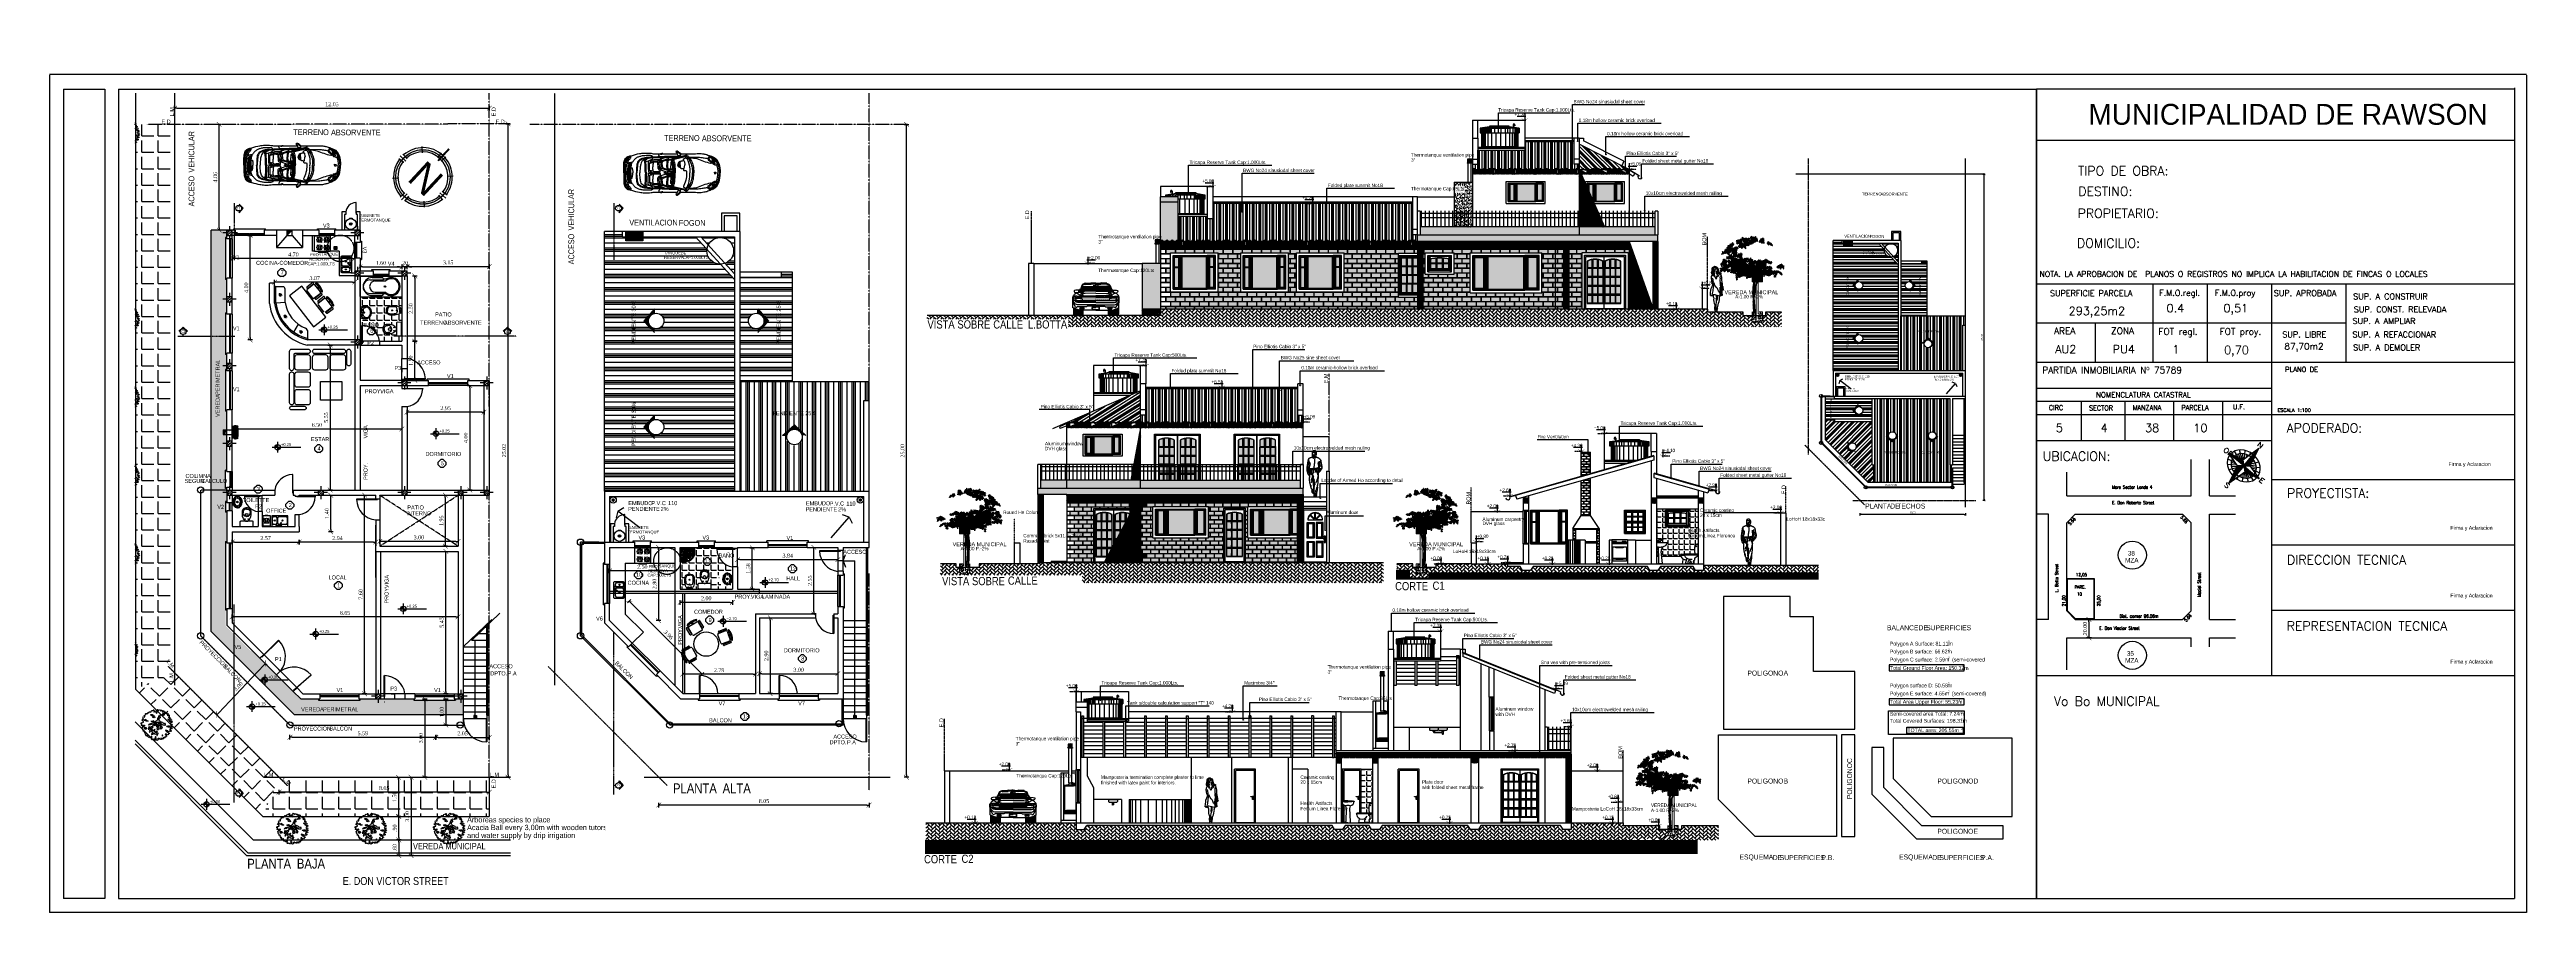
# Paper-space layout 'GENERAL DE OBRA' of a CAD drawing. Header units: millimetres. Extents: x 2 to 951, y 1 to 331.
# The model-space entities are those that its viewports show. They can reach past a viewport. Long polylines and large blocks are cut down to what shows.
import ezdxf
from ezdxf.enums import TextEntityAlignment as Align

# ---------------------------------------------------------------- set-up
doc = ezdxf.new("R2010")
doc.units = ezdxf.units.MM
for name, pattern in [('ACAD_ISO02W100', [15, 12, -3]), ('ACAD_ISO04W100', [30, 24, -3, 0, -3]), ('DASHDOT', [25.4, 12.7, -6.35, 0, -6.35]), ('DASHED', [19.05, 12.7, -6.35]), ('DASHED2', [0.375, 0.25, -0.125]), ('HIDDEN', [0.375, 0.25, -0.125]), ('HIDDEN2', [4.7625, 3.175, -1.5875]), ('HIDDENX2', [19.05, 12.7, -6.35])]:
    doc.linetypes.add(name, pattern=pattern)
for name, color, linetype in [('0-1', 1, 'Continuous'), ('0-4', 4, 'Continuous'), ('02', 2, 'Continuous'), ('0SGRENZE', 7, 'Continuous'), ('10-CARP-VIST-2', 30, 'Continuous'), ('10-COTA-PARC-Esc-75', 4, 'Continuous'), ('10-EQUI-COCI', 6, 'Continuous'), ('10-M-A-100', 3, 'Continuous'), ('10-NIVELES EN CORTE', 7, 'Continuous'), ('10-SOLADOS', 15, 'Continuous'), ('13010100', 7, 'Continuous'), ('1301020', 4, 'Continuous'), ('1301050', 3, 'Continuous'), ('7', 7, 'Continuous'), ('BOXTER', 7, 'Continuous'), ('calefactores', 1, 'Continuous'), ('CALLESNOMBRE', 7, 'Continuous'), ('CARATULA', 7, 'Continuous'), ('CARATULA B', 7, 'Continuous'), ('Carpinteria', 2, 'Continuous'), ('CARRERA911', 7, 'Continuous'), ('COL', 7, 'Continuous'), ('DET', 4, 'Continuous'), ('FINAS', 1, 'Continuous'), ('I-S distribución AC', 10, 'HIDDENX2'), ('LOC', 8, 'Continuous'), ('MMADERA', 7, 'Continuous'), ('SANITARIOS', 7, 'Continuous')]:
    doc.layers.add(name, color=color, linetype=linetype)
doc.layers.add('CARP', color=3, linetype='Continuous', lineweight=30)
doc.layers.add('Ventanas', color=7, linetype='Continuous', plot=False)
doc.layers.get('Ventanas').off()
doc.styles.add('AMER', font='')
doc.styles.add('COTAS', font='ROMANS', dxfattribs={"width": 0.7})
doc.styles.add('gardel', font='ARIALN.TTF')
doc.styles.add('GOTHICE', font='gothice', dxfattribs={"height": 6.771452})
doc.styles.add('NARROW', font='ARIALN.TTF')
doc.styles.add('PROV', font='times.ttf')
doc.styles.add('ROMANT', font='romant')
doc.styles.add('SANSSERIF', font='', dxfattribs={"height": 0.9})
doc.styles.add('STYLE1', font='romans.shx', dxfattribs={"width": 0.8, "height": 8})
doc.styles.add('STYLE2', font='')
doc.styles.get('AMER').set_extended_font_data('AmerType Md BT')
doc.styles.get('SANSSERIF').set_extended_font_data('AvantGarde Bk BT')
doc.styles.get('STYLE2').set_extended_font_data('AvantGarde Md BT')
doc.dimstyles.new('COTA-S-S-2-50', dxfattribs={"dimscale": 1.5, "dimtxt": 0.1, "dimasz": 0.06, "dimexe": 0, "dimexo": 0, "dimgap": 0.08, "dimtad": 1, "dimzin": 4, "dimdsep": 46, "dimtxsty": 'COTAS', "dimblk1": 'M2_COTA', "dimblk2": 'M2_COTA', "dimsah": 1, "dimcen": 0.1, "dimse1": 1, "dimse2": 1, "dimclrd": 2, "dimclre": 256, "dimclrt": 6, "dimadec": 0, "dimazin": 0, "dimtfac": 1, "dimtix": 1, "dimtmove": 2, "dimatfit": 3, "dimldrblk": 'M2_COTA', "dimfxl": 1, "dimtolj": 1, "dimtzin": 4, "dimarcsym": 0})
pattern_1 = [(180, (534.3083, -121.39843), (-7e-18, 0.0127), [])]
pattern_2 = [(45, (-0.414862, 29.773187), (-0.0141421356, 0.0141421356), []), (45, (-0.400762, 29.773187), (-0.0141421356, 0.0141421356), [0.02, -0.01])]
pattern_3 = [(45, (-0.41486, 29.75082), (1e-17, 0.143684098), [0.3048, -0.1016]), (135, (-0.34302, 29.82266), (1e-17, 0.143684098), [0.3048, -0.1016])]
pattern_4 = [(0, (0, 0), (0, 0.62865), [0.4572, -0.17145]), (90, (0, 0), (-0.62865, 4e-17), [0.4572, -0.17145])]
pattern_5 = [(45, (0, 0), (-0.4445227, 0.4445227), [0.4572, -0.17145]), (135, (0, 0), (-0.4445227, -0.4445227), [0.4572, -0.17145])]

# ---------------------------------------------------------------- blocks, each defined once
blk = doc.blocks.new('M2_COTA')
for p, q in [((-1, 0), (0, 0)), ((0, 1), (0, -1))]:
    blk.add_line(p, q)
at = {"const_width": 0.2}
blk.add_lwpolyline([(-1, -1), (1, 1)], dxfattribs=at)
blk = doc.blocks.new('*D36')
at = {"color": 252, "lineweight": -2, "ltscale": 0.05, "transparency": 16777216}
blk.add_line((290.129, 79.313), (290.129, 84.583), dxfattribs=at)
at = {"layer": 'Defpoints', "color": 0, "ltscale": 0.05, "transparency": 16777216}
for p in [(290.129, 84.673), (290.6, 84.673), (290.6, 79.223)]:
    blk.add_point(p, dxfattribs=at)
at = {"color": 252, "lineweight": -2, "ltscale": 0.05, "transparency": 16777216, "xscale": 0.09, "yscale": 0.09, "zscale": 0.09}
for p, rotation in [((290.129, 84.673), 90), ((290.129, 79.223), 270)]:
    blk.add_blockref('M2_COTA', p, dxfattribs=dict(at, rotation=rotation))
at = {"color": 0, "ltscale": 0.05, "transparency": 16777216, "insert": (289.978, 81.948), "char_height": 0.15, "attachment_point": 5, "rotation": 90, "style": 'PROV'}
blk.add_mtext('\\A1;5.45', dxfattribs=at)
blk = doc.blocks.new('*D37')
at = {"color": 252, "lineweight": -2, "ltscale": 0.05, "transparency": 16777216}
blk.add_line((285.726, 85.513), (285.726, 86.733), dxfattribs=at)
at = {"layer": 'Defpoints', "color": 0, "ltscale": 0.05, "transparency": 16777216}
for p in [(284.156, 86.823), (285.726, 86.823), (284.513, 85.423)]:
    blk.add_point(p, dxfattribs=at)
at = {"color": 252, "lineweight": -2, "ltscale": 0.05, "transparency": 16777216, "xscale": 0.09, "yscale": 0.09, "zscale": 0.09}
for p, rotation in [((285.726, 86.823), 90), ((285.726, 85.423), 270)]:
    blk.add_blockref('M2_COTA', p, dxfattribs=dict(at, rotation=rotation))
at = {"color": 0, "ltscale": 0.05, "transparency": 16777216, "insert": (285.574, 86.123), "char_height": 0.15, "attachment_point": 5, "rotation": 90, "style": 'PROV'}
blk.add_mtext('\\A1;1.40', dxfattribs=at)
blk = doc.blocks.new('*D38')
at = {"color": 252, "lineweight": -2, "ltscale": 0.05, "transparency": 16777216}
blk.add_line((282.036, 85.03), (284.423, 85.03), dxfattribs=at)
at = {"layer": 'Defpoints', "color": 0, "ltscale": 0.05, "transparency": 16777216}
for p in [(281.946, 85.283), (284.513, 85.283), (284.513, 85.03)]:
    blk.add_point(p, dxfattribs=at)
at = {"color": 252, "lineweight": -2, "ltscale": 0.05, "transparency": 16777216, "xscale": 0.09, "yscale": 0.09, "zscale": 0.09, "rotation": 180}
blk.add_blockref('M2_COTA', (281.946, 85.03), dxfattribs=at)
at = {"color": 252, "lineweight": -2, "ltscale": 0.05, "transparency": 16777216, "xscale": 0.09, "yscale": 0.09, "zscale": 0.09}
blk.add_blockref('M2_COTA', (284.513, 85.03), dxfattribs=at)
at = {"color": 0, "ltscale": 0.05, "transparency": 16777216, "insert": (283.23, 85.181), "char_height": 0.15, "attachment_point": 5, "style": 'PROV'}
blk.add_mtext('\\A1;2.57', dxfattribs=at)
blk = doc.blocks.new('*D39')
at = {"color": 252, "lineweight": -2, "ltscale": 0.05, "transparency": 16777216}
blk.add_line((290.129, 78.933), (290.129, 78.113), dxfattribs=at)
at = {"layer": 'Defpoints', "color": 0, "ltscale": 0.05, "transparency": 16777216}
for p in [(290.8, 79.023), (290.129, 78.023), (290.8, 78.023)]:
    blk.add_point(p, dxfattribs=at)
at = {"color": 252, "lineweight": -2, "ltscale": 0.05, "transparency": 16777216, "xscale": 0.09, "yscale": 0.09, "zscale": 0.09}
for p, rotation in [((290.129, 79.023), 90), ((290.129, 78.023), 270)]:
    blk.add_blockref('M2_COTA', p, dxfattribs=dict(at, rotation=rotation))
at = {"color": 0, "ltscale": 0.05, "transparency": 16777216, "insert": (289.978, 78.523), "char_height": 0.15, "attachment_point": 5, "rotation": 90, "style": 'PROV'}
blk.add_mtext('\\A1;1.00', dxfattribs=at)
blk = doc.blocks.new('*D40')
at = {"color": 252, "lineweight": -2, "ltscale": 0.05, "transparency": 16777216}
blk.add_line((284.251, 77.556), (289.656, 77.556), dxfattribs=at)
at = {"layer": 'Defpoints', "color": 0, "ltscale": 0.05, "transparency": 16777216}
for p in [(284.161, 78.023), (289.746, 78.023), (289.746, 77.556)]:
    blk.add_point(p, dxfattribs=at)
at = {"color": 252, "lineweight": -2, "ltscale": 0.05, "transparency": 16777216, "xscale": 0.09, "yscale": 0.09, "zscale": 0.09, "rotation": 180}
blk.add_blockref('M2_COTA', (284.161, 77.556), dxfattribs=at)
at = {"color": 252, "lineweight": -2, "ltscale": 0.05, "transparency": 16777216, "xscale": 0.09, "yscale": 0.09, "zscale": 0.09}
blk.add_blockref('M2_COTA', (289.746, 77.556), dxfattribs=at)
at = {"color": 0, "ltscale": 0.05, "transparency": 16777216, "insert": (286.954, 77.707), "char_height": 0.15, "attachment_point": 5, "style": 'PROV'}
blk.add_mtext('\\A1;5.59', dxfattribs=at)
blk = doc.blocks.new('*D41')
at = {"color": 252, "lineweight": -2, "ltscale": 0.05, "transparency": 16777216}
blk.add_line((292.516, 76.113), (292.516, 100.955), dxfattribs=at)
at = {"layer": 'Defpoints', "color": 0, "ltscale": 0.05, "transparency": 16777216}
for p in [(292.516, 101.045), (292.584, 101.045), (292.605, 76.023)]:
    blk.add_point(p, dxfattribs=at)
at = {"color": 252, "lineweight": -2, "ltscale": 0.05, "transparency": 16777216, "xscale": 0.09, "yscale": 0.09, "zscale": 0.09}
for p, rotation in [((292.516, 101.045), 90), ((292.516, 76.023), 270)]:
    blk.add_blockref('M2_COTA', p, dxfattribs=dict(at, rotation=rotation))
at = {"color": 0, "ltscale": 0.05, "transparency": 16777216, "insert": (292.364, 88.534), "char_height": 0.15, "attachment_point": 5, "rotation": 90, "style": 'PROV'}
blk.add_mtext('\\A1;25.02', dxfattribs=at)
blk = doc.blocks.new('*D42')
at = {"color": 252, "lineweight": -2, "ltscale": 0.05, "transparency": 16777216}
blk.add_line((291.706, 75.454), (283.836, 75.454), dxfattribs=at)
at = {"layer": 'Defpoints', "color": 0, "ltscale": 0.05, "transparency": 16777216}
for p in [(283.746, 76.023), (291.796, 76.023), (283.746, 75.454)]:
    blk.add_point(p, dxfattribs=at)
at = {"color": 252, "lineweight": -2, "ltscale": 0.05, "transparency": 16777216, "xscale": 0.09, "yscale": 0.09, "zscale": 0.09, "rotation": 180}
blk.add_blockref('M2_COTA', (283.746, 75.454), dxfattribs=at)
at = {"color": 252, "lineweight": -2, "ltscale": 0.05, "transparency": 16777216, "xscale": 0.09, "yscale": 0.09, "zscale": 0.09}
blk.add_blockref('M2_COTA', (291.796, 75.454), dxfattribs=at)
at = {"color": 0, "ltscale": 0.05, "transparency": 16777216, "insert": (287.771, 75.606), "char_height": 0.15, "attachment_point": 5, "style": 'PROV'}
blk.add_mtext('\\A1;8.05', dxfattribs=at)
blk = doc.blocks.new('*D43')
at = {"color": 252, "lineweight": -2, "ltscale": 0.05, "transparency": 16777216}
blk.add_line((289.836, 77.548), (291.706, 77.548), dxfattribs=at)
at = {"layer": 'Defpoints', "color": 0, "ltscale": 0.05, "transparency": 16777216}
for p in [(289.746, 77.556), (291.796, 77.548), (291.796, 77.023)]:
    blk.add_point(p, dxfattribs=at)
at = {"color": 252, "lineweight": -2, "ltscale": 0.05, "transparency": 16777216, "xscale": 0.09, "yscale": 0.09, "zscale": 0.09, "rotation": 180}
blk.add_blockref('M2_COTA', (289.746, 77.548), dxfattribs=at)
at = {"color": 252, "lineweight": -2, "ltscale": 0.05, "transparency": 16777216, "xscale": 0.09, "yscale": 0.09, "zscale": 0.09}
blk.add_blockref('M2_COTA', (291.796, 77.548), dxfattribs=at)
at = {"color": 0, "ltscale": 0.05, "transparency": 16777216, "insert": (290.771, 77.7), "char_height": 0.15, "attachment_point": 5, "style": 'PROV'}
blk.add_mtext('\\A1;2.05', dxfattribs=at)
blk = doc.blocks.new('Lavatorio')
for q in [(0.001, 0.052), (0.356, 0.052)]:
    blk.add_line((0.179, 0.052), q)
at = {"color": 2}
for p, q in [((0.069, 0.027), (0.179, 0.027)), ((0.289, 0.027), (0.179, 0.027)), ((0.073, -0.053), (0.179, -0.053)), ((0.285, -0.053), (0.179, -0.053))]:
    blk.add_line(p, q, dxfattribs=at)
at = {"color": 8}
blk.add_line((0.253, -0.006), (0.246, -0.006), dxfattribs=at)
at = {"color": 2}
for centre, radius in [((0.179, 0.002), 0.0125), ((0.105, -0.014), 0.0125), ((0.179, -0.093), 0.02), ((0.25, -0.018), 0.0125)]:
    blk.add_circle(centre, radius, dxfattribs=at)
for centre, radius, start, end in [((0.307, -0.136), 0.369, 151.15912, 180.06844), ((0.001, 0.032), 0.02, 120.32033, 150.64122), ((0.001, 0.032), 0.02, 90, 120.32033), ((0.356, 0.032), 0.02, 59.67967, 90), ((0.356, 0.032), 0.02, 29.35878, 59.67967), ((0.051, -0.136), 0.369, 359.93156, 28.84088), ((0.192, -0.136), 0.253, 180.06844, 213.08194), ((0.087, -0.204), 0.128, 213.08194, 232.80531), ((0.168, -0.125), 0.241, 228.81407, 250.07762), ((0.179, -0.094), 0.274, 250.07762, 270), ((0.179, -0.094), 0.274, 270, 289.92238), ((0.19, -0.125), 0.241, 289.92238, 311.18593), ((0.271, -0.204), 0.128, 307.19469, 326.91806), ((0.166, -0.136), 0.253, 326.91806, 359.93156)]:
    blk.add_arc(centre, radius, start, end)
for centre, radius, start, end in [((0.119, -0.113), 0.151, 113.65969, 163.64961), ((0.022, -0.034), 0.0542, 340.1112, 68.72269), ((0.069, 0.002), 0.025, 89.71161, 113.65967), ((0.336, -0.034), 0.0542, 111.27731, 199.8888), ((0.289, 0.002), 0.025, 66.34033, 90.28839), ((0.239, -0.113), 0.151, 16.35039, 66.34031), ((0.312, -0.136), 0.344, 168.97037, 180), ((0.312, -0.136), 0.344, 180, 183.45293), ((0.123, -0.158), 0.154, 179.68647, 205.33226), ((0.072, -0.197), 0.09, 170.71224, 213.50158), ((0.186, -0.216), 0.206, 155.87865, 170.71224), ((0.15, -0.145), 0.184, 205.33226, 228.81407), ((0.202, -0.223), 0.224, 134.81574, 155.87865), ((0.168, -0.125), 0.211, 228.81407, 250.07762), ((0.073, -0.093), 0.04, 90, 134.81574), ((0.179, -0.094), 0.244, 250.07762, 270), ((0.179, -0.094), 0.244, 270, 289.92238), ((0.19, -0.125), 0.211, 289.92238, 311.18593), ((0.285, -0.093), 0.04, 45.18426, 90), ((0.155, -0.223), 0.224, 24.12135, 45.18426), ((0.208, -0.145), 0.184, 311.18593, 334.66774), ((0.172, -0.216), 0.206, 9.28776, 24.12135), ((0.286, -0.197), 0.09, 326.49842, 9.28776), ((0.234, -0.158), 0.154, 334.66774, 0.31353), ((0.046, -0.136), 0.344, 0, 11.02963), ((0.046, -0.136), 0.344, 356.54707, 0)]:
    blk.add_arc(centre, radius, start, end, dxfattribs=at)
blk = doc.blocks.new('Bidet')
for p, q in [((0.42, -0.018), (0.438, -0.021)), ((0.438, -0.021), (0.42, -0.024)), ((0.42, -0.13), (0.438, -0.133)), ((0.438, -0.133), (0.42, -0.136)), ((0.437, 0), (0.44, -0.018)), ((0.44, -0.024), (0.437, -0.042)), ((0.437, -0.112), (0.44, -0.13)), ((0.44, -0.136), (0.437, -0.154)), ((0.44, -0.074), (0.459, -0.077)), ((0.459, -0.077), (0.44, -0.08)), ((0.441, -0.018), (0.444, 0)), ((0.444, -0.042), (0.441, -0.024)), ((0.441, -0.13), (0.444, -0.112)), ((0.444, -0.154), (0.441, -0.136)), ((0.461, -0.018), (0.443, -0.021)), ((0.443, -0.021), (0.461, -0.024)), ((0.461, -0.13), (0.443, -0.133)), ((0.443, -0.133), (0.461, -0.136)), ((0.458, -0.056), (0.461, -0.074)), ((0.461, -0.08), (0.458, -0.098)), ((0.462, -0.074), (0.464, -0.056)), ((0.464, -0.098), (0.462, -0.08)), ((0.482, -0.074), (0.464, -0.077)), ((0.464, -0.077), (0.482, -0.08))]:
    blk.add_line(p, q)
for centre, radius in [((0.44, 0), 0.00338), ((0.419, -0.021), 0.00338), ((0.419, -0.133), 0.00338), ((0.44, -0.042), 0.00338), ((0.44, -0.077), 0.00338), ((0.44, -0.112), 0.00338), ((0.44, -0.154), 0.00338), ((0.44, -0.021), 0.00259), ((0.44, -0.133), 0.00259), ((0.462, -0.021), 0.00338), ((0.461, -0.056), 0.00338), ((0.461, -0.098), 0.00338), ((0.462, -0.133), 0.00338), ((0.461, -0.077), 0.00259), ((0.483, -0.077), 0.00338)]:
    blk.add_circle(centre, radius)
at = {"layer": 'CARP', "ltscale": 0.03}
blk.add_lwpolyline([(-0.05, 0.02, -0.262722), (0.077, 0.099, -0.061431), (0.303, 0.094, -0.073837), (0.399, 0.066, -0.02136), (0.461, 0.033, -0.217458), (0.502, -0.031, -0.067695), (0.506, -0.077, -0.067639), (0.502, -0.123, -0.190009), (0.461, -0.187, -0.02136), (0.399, -0.22, -0.069685), (0.303, -0.248, -0.061431), (0.077, -0.253, -0.262722), (-0.05, -0.174, -0.09682), (-0.068, -0.077, -0.096471), (-0.05, 0.02)], format="xyb", close=True, dxfattribs=at)
for points in [[(0.287, 0.05, 0.084724), (0.047, 0.055, 0.252864), (-0.012, 0.014, 0.103412), (-0.035, -0.077, 0.103412)], [(0.346, -0.077, 0.087783), (0.319, 0.032, 0.148188), (0.287, 0.05, 0.09678)], [(0.287, -0.204, -0.084724), (0.047, -0.209, -0.252864), (-0.012, -0.168, -0.103412), (-0.035, -0.077, -0.103412)], [(0.346, -0.077, -0.087783), (0.319, -0.186, -0.148188), (0.287, -0.204, -0.09678)]]:
    blk.add_lwpolyline(points, format="xyb", dxfattribs=at)
for centre, radius in [((0.146, -0.077), 0.0166), ((0.324, -0.077), 0.0171), ((0.44, -0.133), 0.0166), ((0.461, -0.077), 0.0166)]:
    blk.add_circle(centre, radius, dxfattribs=at)
for centre, radius, start, end in [((0.44, -0.021), 0.0166, 99.33333, 170.75283), ((0.44, -0.021), 0.0166, 189.00388, 260.61541), ((0.44, -0.021), 0.0124, 99.33333, 170.75283), ((0.44, -0.021), 0.0124, 189.00388, 260.61541), ((0.44, -0.133), 0.0124, 99.33333, 170.75283), ((0.44, -0.133), 0.0124, 189.00388, 260.61541), ((0.44, -0.021), 0.0124, 9.19665, 81.18214), ((0.44, -0.021), 0.0124, 278.86631, 351.04533), ((0.44, -0.133), 0.0124, 9.19665, 81.18214), ((0.44, -0.133), 0.0124, 278.86631, 351.04533), ((0.44, -0.021), 0.0166, 9.19665, 81.18214), ((0.44, -0.021), 0.0166, 278.86631, 351.04533), ((0.461, -0.077), 0.0124, 99.33333, 170.75283), ((0.461, -0.077), 0.0124, 189.00388, 260.61541), ((0.461, -0.077), 0.0124, 9.19665, 81.18214), ((0.461, -0.077), 0.0124, 278.86631, 351.04533)]:
    blk.add_arc(centre, radius, start, end, dxfattribs=at)
blk = doc.blocks.new('*D44')
at = {"color": 252, "lineweight": -2, "ltscale": 0.05, "transparency": 16777216}
blk.add_line((286.936, 95.569), (288.356, 95.569), dxfattribs=at)
at = {"layer": 'Defpoints', "color": 0, "ltscale": 0.05, "transparency": 16777216}
for p in [(286.846, 95.223), (288.446, 95.569), (288.446, 95.223)]:
    blk.add_point(p, dxfattribs=at)
at = {"color": 252, "lineweight": -2, "ltscale": 0.05, "transparency": 16777216, "xscale": 0.09, "yscale": 0.09, "zscale": 0.09, "rotation": 180}
blk.add_blockref('M2_COTA', (286.846, 95.569), dxfattribs=at)
at = {"color": 252, "lineweight": -2, "ltscale": 0.05, "transparency": 16777216, "xscale": 0.09, "yscale": 0.09, "zscale": 0.09}
blk.add_blockref('M2_COTA', (288.446, 95.569), dxfattribs=at)
at = {"color": 0, "ltscale": 0.05, "transparency": 16777216, "insert": (287.646, 95.72), "char_height": 0.15, "attachment_point": 5, "style": 'PROV'}
blk.add_mtext('\\A1;1.60', dxfattribs=at)
blk = doc.blocks.new('*D45')
at = {"color": 252, "lineweight": -2, "ltscale": 0.05, "transparency": 16777216}
blk.add_line((288.942, 95.133), (288.942, 92.813), dxfattribs=at)
at = {"layer": 'Defpoints', "color": 0, "ltscale": 0.05, "transparency": 16777216}
for p in [(288.446, 95.223), (288.446, 92.723), (288.942, 92.723)]:
    blk.add_point(p, dxfattribs=at)
at = {"color": 252, "lineweight": -2, "ltscale": 0.05, "transparency": 16777216, "xscale": 0.09, "yscale": 0.09, "zscale": 0.09}
for p, rotation in [((288.942, 95.223), 90), ((288.942, 92.723), 270)]:
    blk.add_blockref('M2_COTA', p, dxfattribs=dict(at, rotation=rotation))
at = {"color": 0, "ltscale": 0.05, "transparency": 16777216, "insert": (288.79, 93.973), "char_height": 0.15, "attachment_point": 5, "rotation": 90, "style": 'PROV'}
blk.add_mtext('\\A1;2.50', dxfattribs=at)
blk = doc.blocks.new('*D46')
at = {"color": 252, "lineweight": -2, "ltscale": 0.05, "transparency": 16777216}
blk.add_line((282.64, 92.863), (282.64, 96.683), dxfattribs=at)
at = {"layer": 'Defpoints', "color": 0, "ltscale": 0.05, "transparency": 16777216}
for p in [(282.64, 96.773), (283.648, 96.773), (283.781, 92.773)]:
    blk.add_point(p, dxfattribs=at)
at = {"color": 252, "lineweight": -2, "ltscale": 0.05, "transparency": 16777216, "xscale": 0.09, "yscale": 0.09, "zscale": 0.09}
for p, rotation in [((282.64, 96.773), 90), ((282.64, 92.773), 270)]:
    blk.add_blockref('M2_COTA', p, dxfattribs=dict(at, rotation=rotation))
at = {"color": 0, "ltscale": 0.05, "transparency": 16777216, "insert": (282.489, 94.773), "char_height": 0.15, "attachment_point": 5, "rotation": 90, "style": 'PROV'}
blk.add_mtext('\\A1;4.00', dxfattribs=at)
blk = doc.blocks.new('*D47')
at = {"color": 252, "lineweight": -2, "ltscale": 0.05, "transparency": 16777216}
blk.add_line((286.556, 95.893), (282.036, 95.893), dxfattribs=at)
at = {"layer": 'Defpoints', "color": 0, "ltscale": 0.05, "transparency": 16777216}
for p in [(281.946, 96.773), (286.646, 96.773), (281.946, 95.893)]:
    blk.add_point(p, dxfattribs=at)
at = {"color": 252, "lineweight": -2, "ltscale": 0.05, "transparency": 16777216, "xscale": 0.09, "yscale": 0.09, "zscale": 0.09, "rotation": 180}
blk.add_blockref('M2_COTA', (281.946, 95.893), dxfattribs=at)
at = {"color": 252, "lineweight": -2, "ltscale": 0.05, "transparency": 16777216, "xscale": 0.09, "yscale": 0.09, "zscale": 0.09}
blk.add_blockref('M2_COTA', (286.646, 95.893), dxfattribs=at)
at = {"color": 0, "ltscale": 0.05, "transparency": 16777216, "insert": (284.296, 96.044), "char_height": 0.15, "attachment_point": 5, "style": 'PROV'}
blk.add_mtext('\\A1;4.70', dxfattribs=at)
blk = doc.blocks.new('*D48')
at = {"color": 252, "lineweight": -2, "ltscale": 0.05, "transparency": 16777216}
blk.add_line((286.556, 94.986), (283.666, 94.986), dxfattribs=at)
at = {"layer": 'Defpoints', "color": 0, "ltscale": 0.05, "transparency": 16777216}
for p in [(283.576, 95.78), (283.576, 94.986), (286.646, 93.613)]:
    blk.add_point(p, dxfattribs=at)
at = {"color": 252, "lineweight": -2, "ltscale": 0.05, "transparency": 16777216, "xscale": 0.09, "yscale": 0.09, "zscale": 0.09, "rotation": 180}
blk.add_blockref('M2_COTA', (283.576, 94.986), dxfattribs=at)
at = {"color": 252, "lineweight": -2, "ltscale": 0.05, "transparency": 16777216, "xscale": 0.09, "yscale": 0.09, "zscale": 0.09}
blk.add_blockref('M2_COTA', (286.646, 94.986), dxfattribs=at)
at = {"color": 0, "ltscale": 0.05, "transparency": 16777216, "insert": (285.111, 95.137), "char_height": 0.15, "attachment_point": 5, "style": 'PROV'}
blk.add_mtext('\\A1;3.07', dxfattribs=at)
blk = doc.blocks.new('CAR1_TOP')
at = {"layer": 'BOXTER'}
for p, q in [((-1.88, 0.77), (-1.88, 0.78)), ((-1.03, 0.45), (-1.03, 0.43)), ((-1.03, 0.14), (-1.03, 0.43)), ((-1.03, 0.11), (-1.03, 0.14)), ((-0.87, 0.48), (-1.01, 0.44)), ((-0.87, 0.09), (-1.01, 0.12)), ((-0.59, 0), (-0.85, 0)), ((-0.64, 0.41), (-0.64, 0.38)), ((-0.64, 0.36), (-0.64, 0.38)), ((-0.59, 0.55), (-0.59, 0.53)), ((-0.59, 0.21), (-0.59, 0.24)), ((-0.56, 0.41), (-0.56, 0.38)), ((-0.56, 0.36), (-0.56, 0.38)), ((-0.48, 0.41), (-0.48, 0.38)), ((-0.48, 0.36), (-0.48, 0.38)), ((-0.05, 0.49), (-0.06, 0.47)), ((-0.06, 0.47), (-0.06, 0.44)), ((-0.06, 0.44), (-0.06, 0.33)), ((-0.06, 0.22), (-0.06, 0.33)), ((-0.06, 0.19), (-0.06, 0.22)), ((-0.05, 0.18), (-0.06, 0.19)), ((-0.01, 0.49), (-0.05, 0.49)), ((0.03, 0.16), (-0.05, 0.18)), ((-0.01, 0.01), (-0.04, 0.01)), ((0.3, 0.4), (0.37, 0.42)), ((0.3, 0.39), (0.37, 0.41)), ((0.3, 0.37), (0.37, 0.36)), ((0.3, 0.36), (0.37, 0.35)), ((-1.88, -0.77), (-1.88, -0.78)), ((-1.03, -0.11), (-1.03, -0.14)), ((-1.03, -0.14), (-1.03, -0.43)), ((-1.03, -0.45), (-1.03, -0.43)), ((-0.87, -0.09), (-1.01, -0.12)), ((-0.87, -0.48), (-1.01, -0.44)), ((-0.64, -0.35), (-0.64, -0.38)), ((-0.64, -0.41), (-0.64, -0.38)), ((-0.59, -0.21), (-0.59, -0.24)), ((-0.59, -0.55), (-0.59, -0.53)), ((-0.56, -0.35), (-0.56, -0.38)), ((-0.56, -0.41), (-0.56, -0.38)), ((-0.48, -0.35), (-0.48, -0.38)), ((-0.48, -0.41), (-0.48, -0.38)), ((-0.05, -0.17), (-0.06, -0.18)), ((-0.06, -0.18), (-0.06, -0.22)), ((-0.06, -0.22), (-0.06, -0.33)), ((-0.06, -0.44), (-0.06, -0.33)), ((-0.06, -0.47), (-0.06, -0.44)), ((-0.05, -0.48), (-0.06, -0.47)), ((0.03, -0.16), (-0.05, -0.17)), ((-0.01, -0.49), (-0.05, -0.48)), ((-0.01, 0), (-0.04, 0))]:
    blk.add_line(p, q, dxfattribs=at)
for points in [[(-2.21, 0), (-2.21, 0.34, -0.055426), (-2.19, 0.52, -0.059428), (-2.16, 0.62, -0.097452), (-2.1, 0.7, -0.082707), (-1.99, 0.76, -0.136156), (-1.88, 0.78, 0.047635)], [(-2.21, 0), (-2.21, -0.34, 0.055426), (-2.19, -0.52, 0.059428), (-2.16, -0.62, 0.097452), (-2.1, -0.7, 0.082707), (-1.99, -0.76, 0.136156), (-1.88, -0.78, -0.047635)], [(-2.19, 0), (-2.18, 0.38, -0.076537), (-2.15, 0.55, -0.086757), (-2.09, 0.67, -0.10675), (-2.06, 0.7), (-2.01, 0.72, -0.003982), (-1.93, 0.76, -0.016266), (-1.85, 0.79, -0.052049), (-1.49, 0.89, -0.02824), (-1.26, 0.91, -0.041393), (-0.96, 0.9, -0.048157), (-0.86, 0.88), (-0.53, 0.88)], [(-2.19, 0), (-2.18, -0.37, 0.076537), (-2.15, -0.55, 0.086757), (-2.09, -0.67, 0.10675), (-2.06, -0.69), (-2.01, -0.71, 0.003982), (-1.93, -0.75, 0.016266), (-1.85, -0.79, 0.052049), (-1.49, -0.88, 0.02824), (-1.26, -0.91, 0.041393), (-0.96, -0.9, 0.048157), (-0.86, -0.88), (-0.53, -0.88)], [(-2.16, 0), (-2.15, 0.38, -0.076537), (-2.12, 0.56, -0.119374), (-2.05, 0.67, -0.071149), (-2.02, 0.7), (-1.98, 0.72, -0.003982), (-1.9, 0.76, -0.005807), (-1.88, 0.77, -0.004362)], [(-2.16, 0), (-2.15, -0.38, 0.076537), (-2.12, -0.56, 0.119374), (-2.05, -0.67, 0.071149), (-2.02, -0.7), (-1.98, -0.72, 0.003982), (-1.9, -0.76, 0.005807), (-1.88, -0.77, 0.004362)], [(-1.82, 0.49), (-2.02, 0.45, 0.207319), (-2.09, 0.41, 0.101931), (-2.1, 0.37, 0.00876), (-2.11, 0.32, 0.038849), (-2.13, 0, 0.03739)], [(-1.82, -0.49), (-2.02, -0.45, -0.207319), (-2.09, -0.4, -0.101931), (-2.1, -0.37, -0.00876), (-2.11, -0.32, -0.038849), (-2.13, 0, -0.03739)], [(-2.12, 0.48), (-2.05, 0.49, 0.060338), (-2.01, 0.5, -0.005591), (-2, 0.55, -0.137482), (-1.97, 0.6, 0.014112), (-1.92, 0.65, 0.101805), (-1.89, 0.7, 0.064537), (-1.88, 0.74, 0.064537)], [(-2.12, 0.48, -0.075551), (-2.11, 0.55, -0.072826), (-2.08, 0.61, -0.056103), (-2.04, 0.66, -0.027417), (-2, 0.69, -0.098085), (-1.94, 0.72, 0.002459), (-1.88, 0.74, 0.002459)], [(-1.83, 0.47), (-2.01, 0.44, 0.207319), (-2.08, 0.39, 0.101931), (-2.09, 0.36, 0.00876), (-2.1, 0.31, 0.03739), (-2.12, 0, 0.03739)], [(-1.83, -0.47), (-2.01, -0.44, -0.207319), (-2.08, -0.39, -0.101931), (-2.09, -0.36, -0.00876), (-2.1, -0.3, -0.03739), (-2.12, 0, -0.03739)], [(-2.08, 0.49, -0.060664), (-2.07, 0.54, -0.072826), (-2.04, 0.6, -0.056103), (-2, 0.65, -0.027417), (-1.96, 0.69, -0.098085), (-1.9, 0.72, 0.000743), (-1.88, 0.72)], [(-1.86, 0.42), (-1.94, 0.4, 0.207319), (-2.01, 0.35, 0.101931), (-2.03, 0.32, 0.00876), (-2.03, 0.27, 0.032481), (-2.05, 0)], [(-1.86, -0.42), (-1.94, -0.4, -0.207319), (-2.01, -0.35, -0.101931), (-2.03, -0.32, -0.00876), (-2.03, -0.26, -0.032481), (-2.05, 0)], [(-1.97, 0.39, 0.0341), (-1.98, 0.38, 0.101931), (-1.99, 0.35, 0.00876), (-2, 0.29, 0.035895), (-2.02, 0, 0.035895)], [(-1.97, -0.39, -0.0341), (-1.98, -0.38, -0.101931), (-1.99, -0.35, -0.00876), (-2, -0.29, -0.035895), (-2.02, 0, -0.035895)], [(-1.92, 0.41, 0.056082), (-1.94, 0.39, 0.101931), (-1.95, 0.36, 0.00876), (-1.96, 0.3, 0.036536), (-1.98, 0, 0.036536)], [(-1.92, -0.4, -0.056082), (-1.94, -0.39, -0.101931), (-1.95, -0.35, -0.00876), (-1.96, -0.3, -0.036536), (-1.98, 0, -0.036536)], [(-1.87, 0.42, 0.088206), (-1.9, 0.39, 0.101931), (-1.91, 0.36, 0.00876), (-1.92, 0.3, 0.036536), (-1.94, 0, 0.036536)], [(-1.87, -0.41, -0.088206), (-1.9, -0.39, -0.101931), (-1.91, -0.35, -0.00876), (-1.92, -0.3, -0.036536), (-1.94, 0, -0.036536)], [(-0.87, 0.72), (-0.9, 0.76, 0.209375), (-0.98, 0.8, 0.008786), (-1.24, 0.79, 0.052376), (-1.41, 0.77, 0.022093), (-1.55, 0.73, 0.108048), (-1.67, 0.66, 0.061356), (-1.78, 0.54, 0.068655), (-1.85, 0.44, 0.073523), (-1.89, 0.25, 0.014318), (-1.91, 0.07, 0.013039), (-1.92, 0, 0.013039)], [(-0.87, -0.72), (-0.9, -0.76, -0.209375), (-0.98, -0.79, -0.008786), (-1.24, -0.79, -0.052376), (-1.41, -0.77, -0.022093), (-1.55, -0.73, -0.108048), (-1.67, -0.66, -0.061356), (-1.78, -0.54, -0.068655), (-1.85, -0.44, -0.073523), (-1.89, -0.25, -0.014318), (-1.91, -0.07, -0.013039), (-1.92, 0, -0.013039)], [(-1.89, 0, 0.004647), (-1.88, 0.2, -0.212789), (-1.87, 0.23, -0.225042), (-1.85, 0.23, -0.010282), (-1.83, 0.23, -0.358153), (-1.82, 0.22, 0.030605), (-1.82, 0.19), (-1.81, 0.15, -0.044318), (-1.8, 0, -0.044318)], [(-1.89, 0, -0.004647), (-1.88, -0.2, 0.212789), (-1.87, -0.23, 0.225042), (-1.85, -0.23, 0.010282), (-1.83, -0.23, 0.358153), (-1.82, -0.21, -0.030605), (-1.82, -0.19), (-1.81, -0.15, 0.044318), (-1.8, 0, 0.044318)], [(0.29, 0.76, 0.013204), (-0.56, 0.74, -0.006823), (-0.94, 0.72, -0.002349), (-1.13, 0.71, 0.035892), (-1.35, 0.67, 0.099022), (-1.47, 0.61, 0.0549), (-1.55, 0.54, 0.134174), (-1.6, 0.44, 0.023136), (-1.62, 0.25, 0.011713), (-1.63, 0, 0.011713)], [(0.29, -0.76, -0.013204), (-0.56, -0.73, 0.006823), (-0.94, -0.72, 0.002349), (-1.13, -0.71, -0.035892), (-1.35, -0.66, -0.099022), (-1.47, -0.61, -0.0549), (-1.55, -0.54, -0.134174), (-1.6, -0.44, -0.023136), (-1.62, -0.25, -0.011713), (-1.63, 0, -0.011713)], [(0.17, 0.7, 0.010667), (-0.52, 0.7, -0.006823), (-0.9, 0.69, -0.002349), (-1.09, 0.68, 0.035892), (-1.32, 0.64, 0.099022), (-1.44, 0.59, 0.0549), (-1.52, 0.53, 0.134174), (-1.57, 0.42, 0.023136), (-1.59, 0.24, 0.011039), (-1.61, 0, 0.011039)], [(0.17, -0.7, -0.010667), (-0.52, -0.7, 0.006823), (-0.9, -0.69, 0.002349), (-1.09, -0.68, -0.035892), (-1.32, -0.64, -0.099022), (-1.44, -0.59, -0.0549), (-1.52, -0.52, -0.134174), (-1.57, -0.42, -0.023136), (-1.59, -0.24, -0.011039), (-1.61, 0, -0.011039)], [(-1.21, 0.63, 0.073848), (-1.3, 0.59, 0.0549), (-1.38, 0.52, 0.134174), (-1.43, 0.41, 0.023136), (-1.46, 0.23, 0.010631), (-1.47, 0, 0.010631)], [(-1.21, -0.63, -0.073848), (-1.3, -0.58, -0.0549), (-1.38, -0.51, -0.134174), (-1.43, -0.41, -0.023136), (-1.46, -0.23, -0.010631), (-1.47, 0, -0.010631)], [(-1.22, 0, -0.011415), (-1.23, 0.38, 0.034437), (-1.25, 0.53, -0.311257), (-1.19, 0.64, -0.036685), (-1.12, 0.68, -0.193774)], [(-1.22, 0, 0.011415), (-1.23, -0.38, -0.034437), (-1.25, -0.53, 0.311257), (-1.19, -0.64, 0.036685), (-1.12, -0.68, 0.193774)], [(-1.17, 0, -0.011415), (-1.19, 0.38, 0.034437), (-1.2, 0.53, -0.311257), (-1.15, 0.64, -0.038052), (-1.07, 0.68, -0.193774)], [(-1.2, 0.53, 0.033935), (-0.96, 0.6, 0.033935)], [(-0.88, 0.69, -0.045215), (-0.89, 0.66), (-0.91, 0.64, -0.345557), (-0.92, 0.62), (-1.03, 0.57, 0.230283), (-1.09, 0.51), (-1.09, 0.23, 0.05775), (-1.06, 0.01, 0.221944), (-0.99, 0.02, 0.049345), (-0.97, 0.07, 0.049345)], [(-1.06, 0.01, 0.353184), (-1.04, 0)], [(-1.06, -0.01, -0.353184), (-1.04, 0)], [(-1.05, 0.57, -0.169354), (-0.99, 0.56, -0.056224), (-0.97, 0.49, -0.056224)], [(-1.04, 0), (-0.88, 0, -0.060517), (-0.84, 0)], [(-1.03, 0.45, -0.234479), (-1, 0.48, -0.003885), (-0.97, 0.49, -0.003885)], [(-1.03, 0.11, 0.234479), (-1, 0.08, 0.003885), (-0.97, 0.07, 0.003885)], [(-1, 0), (-0.88, 0, 0.060517), (-0.84, 0)], [(-0.99, 0.56), (-0.82, 0.61, -0.12452), (-0.78, 0.62)], [(-0.97, 0.49), (-0.88, 0.53, -0.12452), (-0.85, 0.54)], [(-0.97, 0.07), (-0.88, 0.01, 0.137248), (-0.85, 0)], [(-0.97, -0.07), (-0.88, -0.01, -0.137248), (-0.85, 0)], [(-0.81, 0.5, 0.195218), (-0.86, 0.47, 0.071933), (-0.88, 0.28, 0.070126)], [(-0.81, 0.05, -0.195218), (-0.86, 0.08, -0.066177), (-0.88, 0.28, -0.070126)], [(-0.65, 0.49, -0.02547), (-0.81, 0.5)], [(-0.54, 0.05, 0.042022), (-0.81, 0.05)], [(-0.65, 0.38), (-0.65, 0.52, -0.053938), (-0.64, 0.57, -0.254764), (-0.6, 0.61, -0.092411), (-0.54, 0.63)], [(-0.65, 0.38), (-0.65, 0.25, 0.053938), (-0.64, 0.2, 0.254764), (-0.6, 0.15, 0.092411), (-0.54, 0.14)], [(-0.56, 0.54, 0.242282), (-0.59, 0.52, 0.047081), (-0.62, 0.47, 0.10256), (-0.64, 0.41, 2.072365)], [(-0.56, 0.23, -0.242282), (-0.59, 0.24, -0.047081), (-0.62, 0.29, -0.10256), (-0.64, 0.36, -2.072365)], [(-0.54, 0.73, 0.024615), (-0.58, 0.77, -0.223398), (-0.61, 0.83, 0.00021), (-0.61, 0.88, 0.00021)], [(-0.6, 0.62, 0.154428), (-0.49, 0.66, 0.279563), (-0.48, 0.69, -0.0411), (-0.48, 0.7, -0.0411)], [(-0.53, 0.58, -0.326686), (-0.55, 0.57, -0.023531), (-0.58, 0.57, 0.359), (-0.59, 0.55)], [(-0.53, 0.18, 0.326686), (-0.55, 0.2, 0.023531), (-0.58, 0.2, -0.359), (-0.59, 0.21)], [(-0.59, 0, 0.007409), (-0.55, 0.03, 0.250325), (-0.54, 0.07), (-0.54, 0.13)], [(-0.59, 0, -0.007409), (-0.55, -0.02, -0.250325), (-0.54, -0.07), (-0.54, -0.13)], [(-0.56, 0.54, -0.117989), (-0.52, 0.53, -0.175982), (-0.49, 0.49, -0.098855), (-0.48, 0.41, 1.01209)], [(-0.5, 0.5), (-0.52, 0.52, 0.238178), (-0.55, 0.52, 0.252188), (-0.56, 0.5, 0.013169), (-0.56, 0.47, 0.027186), (-0.56, 0.41, 0.027186)], [(-0.5, 0.26), (-0.52, 0.25, -0.238178), (-0.55, 0.25, -0.252188), (-0.56, 0.26, -0.013169), (-0.56, 0.3, -0.027186), (-0.56, 0.36, -0.027186)], [(-0.56, 0.23, 0.117989), (-0.52, 0.24, 0.175982), (-0.49, 0.27, 0.098855), (-0.48, 0.36, -1.01209)], [(-0.29, 0.71), (-0.46, 0.65, -0.113823), (-0.54, 0.63, -0.467977), (-0.53, 0.58, 0.412278), (-0.49, 0.55, -0.105935), (-0.44, 0.54, 0.220468), (-0.38, 0.55), (-0.25, 0.59, -0.006488), (-0.19, 0.61, -0.087388), (-0.04, 0.63, 0.002401), (-0.02, 0.63, 0.002401)], [(-0.29, 0.06), (-0.46, 0.12, 0.113823), (-0.54, 0.14, 0.467977), (-0.53, 0.18, -0.412278), (-0.49, 0.22, 0.105935), (-0.44, 0.23, -0.220468), (-0.38, 0.22), (-0.25, 0.18, 0.006488), (-0.19, 0.16, 0.087388), (-0.04, 0.14, -0.008359), (0.03, 0.14, -0.008359)], [(-0.53, 0.88, -0.3707), (-0.51, 0.89, 0.000614), (-0.47, 0.89)], [(-0.53, 0.87, -0.309042), (-0.51, 0.88, 0.000614), (-0.47, 0.88)], [(-0.53, 0.88, 0.370699), (-0.51, 0.86, -0.000614), (-0.47, 0.86)], [(-0.49, 0.63, 0.013286), (-0.51, 0.61, 0.337789), (-0.51, 0.58, 0.259224), (-0.48, 0.57, 0.021299), (-0.44, 0.57, 0.055963), (-0.4, 0.58, -0.002113), (-0.21, 0.64, 0.070451), (-0.18, 0.66, 0.094491), (-0.17, 0.66, 0.27987)], [(-0.49, 0.14, -0.013286), (-0.51, 0.16, -0.337789), (-0.51, 0.19, -0.259224), (-0.48, 0.2, -0.021299), (-0.44, 0.2, -0.055963), (-0.4, 0.19, 0.002113), (-0.21, 0.13, -0.070451), (-0.18, 0.11, -0.094491), (-0.17, 0.1, -0.27987)], [(-0.42, 0.88, 0.3707), (-0.44, 0.89, -0.000614), (-0.47, 0.89)], [(-0.42, 0.87, 0.309042), (-0.44, 0.88, -0.000614), (-0.47, 0.88)], [(-0.42, 0.88, -0.3707), (-0.44, 0.86, 0.000614), (-0.47, 0.86)], [(-0.45, 0.38), (-0.45, 0.46, -0.199641), (-0.41, 0.54, 0.141935)], [(-0.45, 0.38), (-0.45, 0.31, 0.199641), (-0.41, 0.23, -0.141935)], [(-0.42, 0.88, 0.002126), (0.25, 0.88)], [(-0.29, 0.71, 0.024834), (-0.22, 0.72, -0.300381), (-0.18, 0.7), (-0.17, 0.66)], [(-0.29, 0.06, -0.024834), (-0.22, 0.05, 0.300381), (-0.18, 0.07), (-0.17, 0.1), (-0.16, 0.11), (-0.13, 0.11), (-0.11, 0.1), (-0.11, 0.07), (-0.13, 0.05), (-0.16, 0.06), (-0.18, 0.07)], [(-0.17, 0.62, 0.195218), (-0.22, 0.59, 0.070006), (-0.24, 0.38, 0.070006)], [(-0.17, 0.15, -0.195218), (-0.22, 0.18, -0.070006), (-0.24, 0.38, -0.070006)], [(-0.14, 0.59, 0.195218), (-0.18, 0.57, 0.070126), (-0.2, 0.38, 0.070126)], [(-0.14, 0.17, -0.195218), (-0.18, 0.2, -0.070126), (-0.2, 0.38, -0.070126)], [(-0.03, 0.61, -0.022542), (-0.17, 0.62)], [(0.03, 0.15, 0.031761), (-0.17, 0.15, 0.031761)], [(-0.03, 0.59, -0.016969), (-0.14, 0.59)], [(0.03, 0.18, 0.025901), (-0.14, 0.17)], [(0.05, 0.67), (0.03, 0.67), (0.03, 0.67, 0.407429), (-0.03, 0.61, 0.069501), (-0.02, 0.55, 0.029071), (-0.01, 0.48, -0.062231), (0.02, 0.29, -0.024249), (0.03, 0.07, -0.017381), (0.04, 0, -0.017381)], [(0.05, -0.67), (0.03, -0.67), (0.03, -0.67, -0.407429), (-0.03, -0.6, -0.069501), (-0.02, -0.55, -0.029071), (-0.01, -0.48, 0.062231), (0.02, -0.29, 0.024249), (0.03, -0.07, 0.017381), (0.04, 0, 0.017381)], [(0.55, 0.79), (0.08, 0.68), (0.08, 0.68, 0.407429), (0.02, 0.62, 0.069501), (0.02, 0.57, 0.029071), (0.04, 0.49, -0.062231), (0.07, 0.31, -0.024249), (0.08, 0.09, -0.020658), (0.08, 0, -0.020658)], [(0.55, -0.79), (0.08, -0.68), (0.08, -0.68, -0.407429), (0.02, -0.62, -0.069501), (0.02, -0.57, -0.029071), (0.04, -0.49, 0.062231), (0.07, -0.31, 0.024249), (0.08, -0.09, 0.020658), (0.08, 0, 0.020658)], [(0.6, 0.76), (0.12, 0.65, 0.053281), (0.1, 0.64, 0.257952), (0.08, 0.61, 0.069501), (0.08, 0.58, 0.029071), (0.1, 0.51, -0.06163), (0.13, 0.31, -0.023841), (0.14, 0.09, -0.020054), (0.14, 0, -0.020054)], [(0.6, -0.76), (0.12, -0.65, -0.053281), (0.1, -0.64, -0.257952), (0.08, -0.61, -0.069501), (0.08, -0.57, -0.029071), (0.1, -0.51, 0.06163), (0.13, -0.31, 0.023841), (0.14, -0.09, 0.020054), (0.14, 0, 0.020054)], [(0.1, 0.63), (0.61, 0.75, -0.184919), (0.65, 0.74, -0.243778), (0.66, 0.72), (0.61, 0.69)], [(0.31, 0.79), (0.28, 0.79), (0.26, 0.82), (0.25, 0.85), (0.25, 0.88), (0.23, 0.9), (0.2, 0.93), (0.19, 0.95), (0.18, 0.97), (0.19, 0.99), (0.21, 1.01), (0.24, 1.01), (0.28, 0.99), (0.36, 0.92), (0.38, 0.9), (0.39, 0.86), (0.38, 0.83, -0.22161), (0.37, 0.8, -0.22161)], [(0.18, 0.98), (0.19, 0.98), (0.22, 0.98), (0.27, 0.96), (0.34, 0.9), (0.36, 0.88), (0.37, 0.84), (0.37, 0.81, -0.062527), (0.37, 0.8, -0.062527)], [(0.39, 0.53, 0.358011), (0.28, 0.44, 0.087142), (0.27, 0.38)], [(0.39, 0.24, -0.358011), (0.28, 0.32, -0.087142), (0.27, 0.38)], [(0.31, 0.74), (0.29, 0.75), (0.3, 0.77), (0.31, 0.78), (0.31, 0.8, -0.504918), (0.33, 0.8, -0.045684), (0.37, 0.8, -0.242065), (0.39, 0.78, -0.032414), (0.4, 0.76, -0.143073)], [(0.38, 0.51, 0.316561), (0.31, 0.44, 0.087142), (0.3, 0.38)], [(0.38, 0.25, -0.316561), (0.31, 0.32, -0.087142), (0.3, 0.38)], [(0.37, 0.38), (0.37, 0.48, -0.352581), (0.43, 0.55, 0.008047), (0.52, 0.57), (0.52, 0.62, -0.270521), (0.53, 0.65, 0.000614), (0.61, 0.69, -0.331797), (0.65, 0.68, -0.11427), (0.73, 0.57, -0.074246), (0.81, 0.18, -0.021686), (0.81, 0, -0.021686)], [(0.37, 0.38), (0.37, 0.28, 0.352581), (0.43, 0.21, -0.008047), (0.52, 0.2), (0.52, 0.15)], [(0.38, 0.88, 0.000281), (0.47, 0.88, -0.004665), (0.93, 0.88, 0.006938), (1.23, 0.89, -0.055982), (1.45, 0.87, -0.021498), (1.59, 0.84, -0.021353), (1.7, 0.8, -0.022762), (1.89, 0.73, -0.203444), (2.14, 0.44, -0.07526), (2.21, 0, -0.07526)], [(0.38, -0.88, -0.000281), (0.47, -0.88, 0.004665), (0.93, -0.88, -0.006938), (1.23, -0.89, 0.055982), (1.45, -0.87, 0.021498), (1.59, -0.84, 0.021353), (1.7, -0.8, 0.022762), (1.89, -0.72, 0.203444), (2.14, -0.44, 0.07526), (2.21, 0, 0.07526)], [(0.52, 0.57, -0.146365), (0.56, 0.55), (0.58, 0.4, -0.020696), (0.59, 0.38, -0.020696)], [(0.52, 0.2, 0.146365), (0.56, 0.21), (0.58, 0.36, 0.020696), (0.59, 0.38, 0.020696)], [(0.52, 0.15, 0.460181), (0.55, 0.11), (0.63, 0.11, -0.361883), (0.66, 0.08, -0.136022), (0.54, -0.57, -0.015575)], [(0.54, -0.57), (0.52, -0.62, 0.270521), (0.53, -0.65, -0.000614), (0.61, -0.69, 0.331797), (0.65, -0.68, 0.11427), (0.73, -0.57, 0.074246), (0.81, -0.17, 0.021686), (0.81, 0)], [(0.6, 0.76), (0.62, 0.77, -0.220404), (0.66, 0.75, -0.037374), (0.71, 0.71, -0.064028), (0.83, 0.51, -0.05126), (0.91, 0.29, -0.061449), (0.93, 0.09, 0.008235), (0.93, 0, 0.008235)], [(0.6, -0.76), (0.62, -0.76, 0.220404), (0.66, -0.75, 0.037374), (0.71, -0.7, 0.064028), (0.83, -0.51, 0.05126), (0.91, -0.29, 0.061449), (0.93, -0.08, -0.008235), (0.93, 0, -0.008235)], [(0.64, 0.78), (0.69, 0.79, -0.220404), (0.72, 0.78, -0.037374), (0.77, 0.73, -0.064028), (0.89, 0.54, -0.05126), (0.97, 0.32, -0.061449), (0.99, 0.11, 0.010916), (1, 0, 0.008235)], [(0.64, -0.78), (0.69, -0.79, 0.220404), (0.72, -0.78, 0.037374), (0.77, -0.73, 0.064028), (0.89, -0.54, 0.05126), (0.97, -0.32, 0.061449), (0.99, -0.11, -0.010916), (1, 0, -0.008235)], [(0.8, 0.73), (1.2, 0.72, -0.03271), (1.32, 0.71, 0.00658), (1.53, 0.68, -0.040733), (1.62, 0.66, -0.249875)], [(0.81, 0.7, -0.028311), (1.14, 0.66, 0.046105), (1.76, 0.45, 0.219439), (1.83, 0.47, -0.325452)], [(1.82, 0.75), (1.76, 0.76, 0.15571), (1.72, 0.76, 0.128859), (1.67, 0.73, 0.172618), (1.65, 0.68, 0.012779), (1.65, 0.64, 0.149305), (1.66, 0.59, 0.057452), (1.7, 0.56, 0.039867), (1.76, 0.51, 0.038453), (1.79, 0.49, 0.044126), (1.83, 0.48), (1.85, 0.46, -0.151431), (1.86, 0.44, 0.389635), (1.89, 0.4), (1.96, 0.38, 0.094342), (2.04, 0.37, 0.108453), (2.07, 0.38, 0.290912), (2.08, 0.41, 0.205966), (1.93, 0.7, 0.700887)], [(1.82, 0.75, -0.118384), (1.98, 0.61, -0.125214), (2.05, 0.46, -0.057098), (2.05, 0.39, 1.07298)], [(1.93, 0.52, 0.247528), (1.91, 0.53, 0.056791), (1.89, 0.52, 0.281439), (1.88, 0.5, 0.017622), (1.88, 0.46, 0.327274), (1.91, 0.43, -0.021137), (1.95, 0.42, 0.219354), (1.97, 0.42, 0.356278), (1.98, 0.44, 0.072558), (1.97, 0.45, 0.066843), (1.96, 0.46), (1.94, 0.51), (1.93, 0.52)], [(1.94, 0.6), (1.93, 0.59), (1.93, 0.56, -0.04992), (1.93, 0.54, 0.494644), (1.95, 0.52, -0.100112), (1.97, 0.52, 0.588914), (1.99, 0.54, 0.119485), (1.98, 0.56, -0.013341), (1.96, 0.59, 0.140517), (1.94, 0.6, -0.473723)], [(2.04, 0.37, -0.063252), (2.1, 0, -0.063252)], [(2.04, -0.37, 0.063252), (2.1, 0, 0.063252)], [(2.06, 0.52, -0.046386), (2.09, 0.44, -0.07526), (2.17, 0)], [(2.06, -0.52, 0.046386), (2.09, -0.44, 0.07526), (2.17, 0)], [(-2.12, -0.48, 0.075551), (-2.11, -0.55, 0.072826), (-2.08, -0.61, 0.056103), (-2.04, -0.66, 0.027417), (-2, -0.69, 0.098085), (-1.94, -0.72, -0.002459), (-1.88, -0.74, -0.002459)], [(-2.12, -0.48), (-2.05, -0.49, -0.060338), (-2.01, -0.5, 0.005591), (-2, -0.55, 0.137482), (-1.97, -0.6, -0.014112), (-1.92, -0.65, -0.101805), (-1.89, -0.7, -0.064537), (-1.88, -0.74, -0.064537)], [(-2.08, -0.49, 0.060664), (-2.07, -0.54, 0.072826), (-2.04, -0.6, 0.056103), (-2, -0.65, 0.027417), (-1.96, -0.69, 0.098085), (-1.9, -0.71, -0.000743), (-1.88, -0.72)], [(-1.17, 0, 0.011415), (-1.19, -0.38, -0.034437), (-1.2, -0.53, 0.311257), (-1.15, -0.64, 0.038052), (-1.07, -0.68, 0.193774)], [(-1.2, -0.53, -0.033935), (-0.96, -0.6, -0.033935)], [(-0.88, -0.69, 0.045215), (-0.89, -0.66), (-0.91, -0.64, 0.345557), (-0.92, -0.62), (-1.03, -0.57, -0.230283), (-1.09, -0.51), (-1.09, -0.22, -0.05775), (-1.06, -0.01, -0.221944), (-0.99, -0.02, -0.049345), (-0.97, -0.07, -0.049345)], [(-1.05, -0.56, 0.169354), (-0.99, -0.56, 0.056224), (-0.97, -0.49, 0.056224)], [(-1.03, -0.11, -0.234479), (-1, -0.08, -0.003885), (-0.97, -0.07, -0.003885)], [(-1.03, -0.45, 0.234479), (-1, -0.48, 0.003885), (-0.97, -0.49, 0.003885)], [(-0.99, -0.56), (-0.82, -0.61, 0.12452), (-0.78, -0.62)], [(-0.97, -0.49), (-0.88, -0.53, 0.12452), (-0.85, -0.53)], [(-0.81, -0.05, 0.195218), (-0.86, -0.08, 0.066177), (-0.88, -0.28, 0.070126)], [(-0.81, -0.5, -0.195218), (-0.86, -0.47, -0.071933), (-0.88, -0.28, -0.070126)], [(-0.54, -0.05, -0.042022), (-0.81, -0.05)], [(-0.65, -0.49, 0.02547), (-0.81, -0.5)], [(-0.65, -0.38), (-0.65, -0.25, -0.053938), (-0.64, -0.2, -0.254764), (-0.6, -0.15, -0.092411), (-0.54, -0.14)], [(-0.65, -0.38), (-0.65, -0.51, 0.053938), (-0.64, -0.57, 0.254764), (-0.6, -0.61, 0.092411), (-0.54, -0.62)], [(-0.56, -0.23, 0.242282), (-0.59, -0.24, 0.047081), (-0.62, -0.29, 0.10256), (-0.64, -0.35, 2.072365)], [(-0.56, -0.54, -0.242282), (-0.59, -0.52, -0.047081), (-0.62, -0.47, -0.10256), (-0.64, -0.41, -2.072365)], [(-0.54, -0.73, -0.024615), (-0.58, -0.77, 0.223398), (-0.61, -0.83, -0.00021), (-0.61, -0.88, -0.00021)], [(-0.6, -0.62, -0.154428), (-0.49, -0.66, -0.279563), (-0.48, -0.69, 0.0411), (-0.48, -0.7, 0.0411)], [(-0.53, -0.18, -0.326686), (-0.55, -0.2, -0.023531), (-0.58, -0.2, 0.359), (-0.59, -0.21)], [(-0.53, -0.58, 0.326686), (-0.55, -0.57, 0.023531), (-0.58, -0.57, -0.359), (-0.59, -0.55)], [(-0.56, -0.23, -0.117989), (-0.52, -0.24, -0.175982), (-0.49, -0.27, -0.098855), (-0.48, -0.35, 1.01209)], [(-0.5, -0.26), (-0.52, -0.25, 0.238178), (-0.55, -0.25, 0.252188), (-0.56, -0.26, 0.013169), (-0.56, -0.3, 0.027186), (-0.56, -0.35, 0.027186)], [(-0.5, -0.5), (-0.52, -0.51, -0.238178), (-0.55, -0.51, -0.252188), (-0.56, -0.5, -0.013169), (-0.56, -0.47, -0.027186), (-0.56, -0.41, -0.027186)], [(-0.56, -0.54, 0.117989), (-0.52, -0.52, 0.175982), (-0.49, -0.49, 0.098855), (-0.48, -0.41, -1.01209)], [(-0.29, -0.06), (-0.46, -0.12, -0.113823), (-0.54, -0.14, -0.467977), (-0.53, -0.18, 0.412278), (-0.49, -0.22, -0.105935), (-0.44, -0.22, 0.220468), (-0.38, -0.22), (-0.25, -0.17, -0.006488), (-0.19, -0.15, -0.087388), (-0.04, -0.13, 0.008359), (0.03, -0.14, 0.008359)], [(-0.29, -0.71), (-0.46, -0.65, 0.113823), (-0.54, -0.62, 0.467977), (-0.53, -0.58, -0.412278), (-0.49, -0.55, 0.105935), (-0.44, -0.54, -0.220468), (-0.38, -0.54), (-0.25, -0.59, 0.006488), (-0.19, -0.61, 0.087388), (-0.04, -0.63, -0.002401), (-0.02, -0.63, -0.002401)], [(-0.53, -0.88, -0.370699), (-0.51, -0.86, 0.000614), (-0.47, -0.86)], [(-0.53, -0.87, 0.309042), (-0.51, -0.88, -0.000614), (-0.47, -0.88)], [(-0.53, -0.88, 0.3707), (-0.51, -0.89, -0.000614), (-0.47, -0.89)], [(-0.49, -0.13, 0.013286), (-0.51, -0.16, 0.337789), (-0.51, -0.18, 0.259224), (-0.48, -0.2, 0.021299), (-0.44, -0.2, 0.055963), (-0.4, -0.19, -0.002113), (-0.21, -0.12, 0.070451), (-0.18, -0.11, 0.094491), (-0.17, -0.1, 0.27987)], [(-0.49, -0.63, -0.013286), (-0.51, -0.61, -0.337789), (-0.51, -0.58, -0.259224), (-0.48, -0.56, -0.021299), (-0.44, -0.57, -0.055963), (-0.4, -0.58, 0.002113), (-0.21, -0.64, -0.070451), (-0.18, -0.66, -0.094491), (-0.17, -0.66, -0.27987)], [(-0.42, -0.88, 0.3707), (-0.44, -0.86, -0.000614), (-0.47, -0.86)], [(-0.42, -0.87, -0.309042), (-0.44, -0.88, 0.000614), (-0.47, -0.88)], [(-0.42, -0.88, -0.3707), (-0.44, -0.89, 0.000614), (-0.47, -0.89)], [(-0.45, -0.38), (-0.45, -0.3, -0.199641), (-0.41, -0.23, 0.141935)], [(-0.45, -0.38), (-0.45, -0.46, 0.199641), (-0.41, -0.53, -0.141935)], [(-0.42, -0.88, -0.002126), (0.25, -0.88)], [(-0.29, -0.06, 0.024834), (-0.22, -0.05, -0.300381), (-0.18, -0.07), (-0.17, -0.1), (-0.16, -0.11), (-0.13, -0.11), (-0.11, -0.1), (-0.11, -0.07), (-0.13, -0.05), (-0.16, -0.05), (-0.18, -0.07)], [(-0.29, -0.71, -0.024834), (-0.22, -0.71, 0.300381), (-0.18, -0.69), (-0.17, -0.66)], [(-0.17, -0.15, 0.195218), (-0.22, -0.18, 0.070006), (-0.24, -0.38, 0.070006)], [(-0.17, -0.61, -0.195218), (-0.22, -0.59, -0.070006), (-0.24, -0.38, -0.070006)], [(-0.14, -0.17, 0.195218), (-0.18, -0.2, 0.070126), (-0.2, -0.38, 0.070126)], [(-0.14, -0.59, -0.195218), (-0.18, -0.56, -0.070126), (-0.2, -0.38, -0.070126)], [(0.03, -0.15, -0.031761), (-0.17, -0.15, -0.031761)], [(-0.03, -0.61, 0.022542), (-0.17, -0.61)], [(0.03, -0.18, -0.025901), (-0.14, -0.17)], [(-0.03, -0.59, 0.016969), (-0.14, -0.59)], [(0.1, -0.63), (0.61, -0.74, 0.184919), (0.65, -0.74, 0.243778), (0.66, -0.72), (0.61, -0.69)], [(0.31, -0.79), (0.28, -0.79), (0.26, -0.82), (0.25, -0.85), (0.25, -0.88), (0.23, -0.9), (0.2, -0.93), (0.19, -0.95), (0.18, -0.97), (0.19, -0.99), (0.21, -1.01), (0.24, -1.01), (0.28, -0.98), (0.36, -0.92), (0.38, -0.9), (0.39, -0.86), (0.38, -0.83, 0.22161), (0.37, -0.8, 0.22161)], [(0.18, -0.98), (0.19, -0.98), (0.22, -0.98), (0.27, -0.96), (0.34, -0.9), (0.36, -0.87), (0.37, -0.84), (0.37, -0.81, 0.062527), (0.37, -0.8, 0.062527)], [(0.31, -0.74), (0.29, -0.75), (0.3, -0.77), (0.31, -0.78), (0.31, -0.79, 0.504918), (0.33, -0.8, 0.045684), (0.37, -0.8, 0.242065), (0.39, -0.78, 0.032414), (0.4, -0.76, 0.143073)], [(0.8, -0.73), (1.2, -0.72, 0.03271), (1.32, -0.71, -0.00658), (1.53, -0.68, 0.040733), (1.62, -0.66, 0.249875)], [(0.81, -0.7, 0.028311), (1.14, -0.66, -0.046105), (1.76, -0.45, -0.219439), (1.83, -0.46, 0.325452)], [(1.82, -0.75), (1.76, -0.76, -0.15571), (1.72, -0.76, -0.128859), (1.67, -0.73, -0.172618), (1.65, -0.68, -0.012779), (1.65, -0.64, -0.149305), (1.66, -0.59, -0.057452), (1.7, -0.55, -0.039867), (1.76, -0.51, -0.038453), (1.79, -0.49, -0.044126), (1.83, -0.48), (1.85, -0.46, 0.151431), (1.86, -0.44, -0.389635), (1.89, -0.4), (1.96, -0.38, -0.094342), (2.04, -0.37, -0.108453), (2.07, -0.38, -0.290912), (2.08, -0.41, -0.205966), (1.93, -0.7, -0.700887)], [(1.82, -0.75, 0.118384), (1.98, -0.61, 0.125214), (2.05, -0.46, 0.057098), (2.05, -0.39, -1.07298)], [(1.93, -0.52, -0.247528), (1.91, -0.52, -0.056791), (1.89, -0.52, -0.281439), (1.88, -0.49, -0.017622), (1.88, -0.46, -0.327274), (1.91, -0.43, 0.021137), (1.95, -0.42, -0.219354), (1.97, -0.42, -0.356278), (1.98, -0.43, -0.072558), (1.97, -0.45, -0.066843), (1.96, -0.46), (1.94, -0.51), (1.93, -0.52)], [(1.94, -0.6), (1.93, -0.58), (1.93, -0.56, 0.04992), (1.93, -0.54, -0.494644), (1.95, -0.52, 0.100112), (1.97, -0.52, -0.588914), (1.99, -0.54, -0.119485), (1.98, -0.56, 0.013341), (1.96, -0.59, -0.140517), (1.94, -0.6, 0.473723)]]:
    blk.add_lwpolyline(points, format="xyb", dxfattribs=at)
for points in [[(-0.85, 0.54), (-0.65, 0.54)], [(-0.78, 0.62), (-0.6, 0.62)], [(-0.53, 0.57), (-0.53, 0.53)], [(-0.53, 0.19), (-0.53, 0.24)], [(-0.23, 0.05), (-0.29, 0.02), (-0.34, 0.02), (-0.35, 0.02), (-0.36, 0)], [(-0.23, -0.05), (-0.29, -0.02), (-0.34, -0.02), (-0.35, -0.02), (-0.36, 0)], [(0.03, 0.04), (-0.11, 0.04), (-0.17, 0.03), (-0.2, 0.01), (-0.2, 0)], [(0.03, -0.04), (-0.11, -0.04), (-0.17, -0.03), (-0.2, -0.01), (-0.2, 0)], [(-0.11, 0.07), (0.03, 0.07)], [(0.55, 0.79), (0.63, 0.82), (0.68, 0.85), (0.71, 0.88)], [(1.76, 0.72), (1.73, 0.7), (1.71, 0.69), (1.69, 0.66), (1.7, 0.62), (1.73, 0.59), (1.77, 0.55), (1.8, 0.53), (1.85, 0.52), (1.89, 0.55), (1.9, 0.57), (1.9, 0.61), (1.89, 0.66), (1.85, 0.7), (1.81, 0.72), (1.76, 0.72)], [(1.84, 0.53), (1.84, 0.53), (1.85, 0.55), (1.85, 0.59), (1.84, 0.64), (1.81, 0.68), (1.76, 0.7), (1.71, 0.7)], [(1.94, 0), (1.94, 0.04), (2.01, 0.03), (2.02, 0)], [(1.94, 0), (1.94, -0.04), (2.01, -0.03), (2.02, 0)], [(-0.85, -0.53), (-0.65, -0.53)], [(-0.78, -0.62), (-0.6, -0.62)], [(-0.53, -0.19), (-0.53, -0.24)], [(-0.53, -0.57), (-0.53, -0.53)], [(-0.11, -0.07), (0.03, -0.07)], [(0.55, -0.79), (0.63, -0.82), (0.68, -0.85), (0.71, -0.88)], [(1.76, -0.72), (1.73, -0.7), (1.71, -0.69), (1.69, -0.66), (1.7, -0.62), (1.73, -0.59), (1.77, -0.55), (1.8, -0.53), (1.85, -0.52), (1.89, -0.54), (1.9, -0.57), (1.9, -0.61), (1.89, -0.66), (1.85, -0.7), (1.81, -0.72), (1.76, -0.72)], [(1.84, -0.52), (1.84, -0.52), (1.85, -0.55), (1.85, -0.59), (1.84, -0.64), (1.81, -0.68), (1.76, -0.7), (1.71, -0.7)]]:
    blk.add_lwpolyline(points, dxfattribs=at)
for centre, radius, start, end in [((-0.05, 0), 0.0152, 0, 180), ((-0.05, 0), 0.0152, 180, 0), ((-0.01, 0), 0.0247, 1.4681, 165.1556), ((-0.01, 0), 0.0247, 194.8444, 358.5319), ((-0.01, 0), 0.0152, 2.386, 155.3977), ((-0.01, 0), 0.0152, 204.6023, 357.614), ((-0.01, 0), 0.00633, 5.7392, 90), ((-0.01, 0), 0.00633, 270, 354.2608)]:
    blk.add_arc(centre, radius, start, end, dxfattribs=at)
blk = doc.blocks.new('*D50')
at = {"color": 252, "lineweight": -2, "ltscale": 0.05, "transparency": 16777216}
blk.add_line((333.537, 73.904), (333.537, 98.724), dxfattribs=at)
at = {"layer": 'Defpoints', "color": 0, "ltscale": 0.05, "transparency": 16777216}
for p in [(333.537, 98.814), (333.606, 98.814), (332.914, 73.814)]:
    blk.add_point(p, dxfattribs=at)
at = {"color": 252, "lineweight": -2, "ltscale": 0.05, "transparency": 16777216, "xscale": 0.09, "yscale": 0.09, "zscale": 0.09}
for p, rotation in [((333.537, 98.814), 90), ((333.537, 73.814), 270)]:
    blk.add_blockref('M2_COTA', p, dxfattribs=dict(at, rotation=rotation))
at = {"color": 0, "ltscale": 0.05, "transparency": 16777216, "insert": (333.386, 86.314), "char_height": 0.15, "attachment_point": 5, "rotation": 90, "style": 'PROV'}
blk.add_mtext('\\A1;25.00', dxfattribs=at)
blk = doc.blocks.new('*D51')
at = {"color": 252, "lineweight": -2, "ltscale": 0.05, "transparency": 16777216}
blk.add_line((332.016, 72.745), (324.146, 72.745), dxfattribs=at)
at = {"layer": 'Defpoints', "color": 0, "ltscale": 0.05, "transparency": 16777216}
for p in [(324.056, 73.814), (332.106, 73.314), (324.056, 72.745)]:
    blk.add_point(p, dxfattribs=at)
at = {"color": 252, "lineweight": -2, "ltscale": 0.05, "transparency": 16777216, "xscale": 0.09, "yscale": 0.09, "zscale": 0.09, "rotation": 180}
blk.add_blockref('M2_COTA', (324.056, 72.745), dxfattribs=at)
at = {"color": 252, "lineweight": -2, "ltscale": 0.05, "transparency": 16777216, "xscale": 0.09, "yscale": 0.09, "zscale": 0.09}
blk.add_blockref('M2_COTA', (332.106, 72.745), dxfattribs=at)
at = {"color": 0, "ltscale": 0.05, "transparency": 16777216, "insert": (328.081, 72.897), "char_height": 0.15, "attachment_point": 5, "style": 'PROV'}
blk.add_mtext('\\A1;8.05', dxfattribs=at)
blk = doc.blocks.new('SAPLN049')
at = {"color": 0}
for p, q in [((0.06, 0.13), (0.06, 0.83)), ((0.07, 0.13), (0.07, 0.79)), ((0.08, 0.13), (0.08, 0.79)), ((0.09, 0.86), (0.36, 0.86)), ((0.11, 0.79), (0.14, 0.76)), ((0.11, 0.72), (0.14, 0.69)), ((0.11, 0.65), (0.14, 0.62)), ((0.11, 0.58), (0.14, 0.55)), ((0.11, 0.51), (0.14, 0.48)), ((0.11, 0.44), (0.14, 0.4)), ((0.11, 0.37), (0.14, 0.33)), ((0.11, 0.3), (0.14, 0.26)), ((0.12, 0.81), (0.15, 0.77)), ((0.12, 0.74), (0.15, 0.7)), ((0.12, 0.67), (0.15, 0.63)), ((0.12, 0.59), (0.15, 0.56)), ((0.12, 0.52), (0.15, 0.49)), ((0.12, 0.45), (0.15, 0.42)), ((0.12, 0.38), (0.15, 0.35)), ((0.12, 0.31), (0.15, 0.28)), ((0.13, 0.85), (0.36, 0.85)), ((0.13, 0.84), (0.36, 0.84)), ((0.13, 0.82), (0.17, 0.78)), ((0.13, 0.75), (0.17, 0.71)), ((0.13, 0.68), (0.17, 0.64)), ((0.13, 0.61), (0.17, 0.57)), ((0.13, 0.54), (0.17, 0.5)), ((0.13, 0.47), (0.17, 0.43)), ((0.13, 0.4), (0.17, 0.36)), ((0.13, 0.32), (0.17, 0.29)), ((0.79, 0.08), (0.13, 0.08)), ((0.79, 0.07), (0.13, 0.07)), ((0.83, 0.06), (0.13, 0.06)), ((0.18, 0.79), (0.21, 0.76)), ((0.18, 0.72), (0.21, 0.69)), ((0.18, 0.65), (0.21, 0.62)), ((0.18, 0.58), (0.21, 0.55)), ((0.18, 0.51), (0.21, 0.48)), ((0.18, 0.44), (0.21, 0.4)), ((0.18, 0.37), (0.21, 0.33)), ((0.18, 0.3), (0.21, 0.26)), ((0.19, 0.81), (0.22, 0.77)), ((0.19, 0.74), (0.22, 0.7)), ((0.19, 0.67), (0.22, 0.63)), ((0.19, 0.59), (0.22, 0.56)), ((0.19, 0.52), (0.22, 0.49)), ((0.19, 0.45), (0.22, 0.42)), ((0.19, 0.38), (0.22, 0.35)), ((0.19, 0.31), (0.22, 0.28)), ((0.2, 0.82), (0.24, 0.78)), ((0.2, 0.75), (0.24, 0.71)), ((0.2, 0.68), (0.24, 0.64)), ((0.2, 0.61), (0.24, 0.57)), ((0.2, 0.54), (0.24, 0.5)), ((0.2, 0.47), (0.24, 0.43)), ((0.2, 0.4), (0.24, 0.36)), ((0.2, 0.32), (0.24, 0.29)), ((0.25, 0.79), (0.28, 0.76)), ((0.25, 0.72), (0.28, 0.69)), ((0.25, 0.65), (0.28, 0.62)), ((0.25, 0.58), (0.28, 0.55)), ((0.25, 0.51), (0.28, 0.48)), ((0.25, 0.44), (0.28, 0.4)), ((0.25, 0.37), (0.28, 0.33)), ((0.25, 0.3), (0.28, 0.26)), ((0.25, 0.23), (0.28, 0.19)), ((0.25, 0.16), (0.28, 0.12)), ((0.26, 0.81), (0.29, 0.77)), ((0.26, 0.74), (0.29, 0.7)), ((0.26, 0.67), (0.29, 0.63)), ((0.26, 0.59), (0.29, 0.56)), ((0.26, 0.52), (0.29, 0.49)), ((0.26, 0.45), (0.29, 0.42)), ((0.26, 0.38), (0.29, 0.35)), ((0.26, 0.31), (0.29, 0.28)), ((0.26, 0.24), (0.29, 0.21)), ((0.26, 0.17), (0.29, 0.13)), ((0.27, 0.82), (0.31, 0.78)), ((0.27, 0.75), (0.31, 0.71)), ((0.27, 0.68), (0.31, 0.64)), ((0.27, 0.61), (0.31, 0.57)), ((0.27, 0.54), (0.31, 0.5)), ((0.27, 0.47), (0.31, 0.43)), ((0.27, 0.4), (0.31, 0.36)), ((0.27, 0.32), (0.31, 0.29)), ((0.27, 0.25), (0.31, 0.22)), ((0.27, 0.18), (0.31, 0.15)), ((0.32, 0.79), (0.35, 0.76)), ((0.32, 0.72), (0.35, 0.69)), ((0.32, 0.65), (0.35, 0.62)), ((0.32, 0.58), (0.35, 0.55)), ((0.32, 0.51), (0.35, 0.48)), ((0.32, 0.44), (0.35, 0.4)), ((0.32, 0.37), (0.35, 0.33)), ((0.32, 0.3), (0.35, 0.26)), ((0.32, 0.23), (0.35, 0.19)), ((0.32, 0.16), (0.35, 0.12)), ((0.33, 0.81), (0.37, 0.77)), ((0.33, 0.74), (0.37, 0.7)), ((0.33, 0.67), (0.37, 0.63)), ((0.33, 0.59), (0.37, 0.56)), ((0.33, 0.52), (0.37, 0.49)), ((0.33, 0.45), (0.37, 0.42)), ((0.33, 0.38), (0.37, 0.35)), ((0.33, 0.31), (0.37, 0.28)), ((0.33, 0.24), (0.37, 0.21)), ((0.33, 0.17), (0.37, 0.13)), ((0.34, 0.82), (0.38, 0.78)), ((0.34, 0.75), (0.38, 0.71)), ((0.34, 0.68), (0.38, 0.64)), ((0.34, 0.61), (0.38, 0.57)), ((0.34, 0.54), (0.38, 0.5)), ((0.34, 0.47), (0.38, 0.43)), ((0.34, 0.4), (0.38, 0.36)), ((0.34, 0.32), (0.38, 0.29)), ((0.34, 0.25), (0.38, 0.22)), ((0.34, 0.18), (0.38, 0.15)), ((0.39, 0.79), (0.42, 0.76)), ((0.39, 0.72), (0.42, 0.69)), ((0.39, 0.65), (0.42, 0.62)), ((0.39, 0.58), (0.42, 0.55)), ((0.39, 0.51), (0.42, 0.48)), ((0.39, 0.44), (0.42, 0.4)), ((0.39, 0.37), (0.42, 0.33)), ((0.39, 0.3), (0.42, 0.26)), ((0.39, 0.23), (0.42, 0.19)), ((0.39, 0.16), (0.42, 0.12)), ((0.4, 0.81), (0.44, 0.77)), ((0.4, 0.74), (0.44, 0.7)), ((0.4, 0.67), (0.44, 0.63)), ((0.4, 0.59), (0.44, 0.56)), ((0.4, 0.52), (0.44, 0.49)), ((0.4, 0.45), (0.44, 0.42)), ((0.4, 0.38), (0.44, 0.35)), ((0.4, 0.31), (0.44, 0.28)), ((0.4, 0.24), (0.44, 0.21)), ((0.4, 0.17), (0.44, 0.13)), ((0.41, 0.82), (0.45, 0.78)), ((0.41, 0.75), (0.45, 0.71)), ((0.41, 0.68), (0.45, 0.64)), ((0.41, 0.61), (0.45, 0.57)), ((0.41, 0.54), (0.45, 0.5)), ((0.41, 0.47), (0.45, 0.43)), ((0.41, 0.4), (0.45, 0.36)), ((0.41, 0.32), (0.45, 0.29)), ((0.41, 0.25), (0.45, 0.22)), ((0.41, 0.18), (0.45, 0.15)), ((0.46, 0.72), (0.49, 0.69)), ((0.46, 0.65), (0.49, 0.62)), ((0.46, 0.58), (0.49, 0.55)), ((0.46, 0.51), (0.49, 0.48)), ((0.46, 0.44), (0.49, 0.4)), ((0.46, 0.37), (0.49, 0.33)), ((0.46, 0.3), (0.49, 0.26)), ((0.46, 0.23), (0.49, 0.19)), ((0.46, 0.16), (0.49, 0.12)), ((0.47, 0.74), (0.51, 0.7)), ((0.47, 0.67), (0.51, 0.63)), ((0.47, 0.59), (0.51, 0.56)), ((0.47, 0.52), (0.51, 0.49)), ((0.47, 0.45), (0.51, 0.42)), ((0.47, 0.38), (0.51, 0.35)), ((0.47, 0.31), (0.51, 0.28)), ((0.47, 0.24), (0.51, 0.21)), ((0.47, 0.17), (0.51, 0.13)), ((0.48, 0.75), (0.52, 0.71)), ((0.48, 0.68), (0.52, 0.64)), ((0.48, 0.61), (0.52, 0.57)), ((0.48, 0.54), (0.52, 0.5)), ((0.48, 0.47), (0.52, 0.43)), ((0.48, 0.4), (0.52, 0.36)), ((0.48, 0.32), (0.52, 0.29)), ((0.48, 0.25), (0.52, 0.22)), ((0.48, 0.18), (0.52, 0.15)), ((0.53, 0.72), (0.56, 0.69)), ((0.53, 0.65), (0.56, 0.62)), ((0.53, 0.58), (0.56, 0.55)), ((0.53, 0.51), (0.56, 0.48)), ((0.53, 0.44), (0.56, 0.4)), ((0.53, 0.37), (0.56, 0.33)), ((0.53, 0.3), (0.56, 0.26)), ((0.53, 0.23), (0.56, 0.19)), ((0.53, 0.16), (0.56, 0.12)), ((0.54, 0.74), (0.58, 0.7)), ((0.54, 0.67), (0.58, 0.63)), ((0.54, 0.59), (0.58, 0.56)), ((0.54, 0.52), (0.58, 0.49)), ((0.54, 0.45), (0.58, 0.42)), ((0.54, 0.38), (0.58, 0.35)), ((0.54, 0.31), (0.58, 0.28)), ((0.54, 0.24), (0.58, 0.21)), ((0.54, 0.17), (0.58, 0.13)), ((0.55, 0.75), (0.59, 0.71)), ((0.55, 0.68), (0.59, 0.64)), ((0.55, 0.61), (0.59, 0.57)), ((0.55, 0.54), (0.59, 0.5)), ((0.55, 0.47), (0.59, 0.43)), ((0.55, 0.4), (0.59, 0.36)), ((0.55, 0.32), (0.59, 0.29)), ((0.55, 0.25), (0.59, 0.22)), ((0.55, 0.18), (0.59, 0.15)), ((0.6, 0.65), (0.63, 0.62)), ((0.6, 0.58), (0.63, 0.55)), ((0.6, 0.51), (0.63, 0.48)), ((0.6, 0.44), (0.63, 0.4)), ((0.6, 0.37), (0.63, 0.33)), ((0.6, 0.3), (0.63, 0.26)), ((0.6, 0.23), (0.63, 0.19)), ((0.6, 0.16), (0.63, 0.12)), ((0.61, 0.67), (0.65, 0.63)), ((0.61, 0.59), (0.65, 0.56)), ((0.61, 0.52), (0.65, 0.49)), ((0.61, 0.45), (0.65, 0.42)), ((0.61, 0.38), (0.65, 0.35)), ((0.61, 0.31), (0.65, 0.28)), ((0.61, 0.24), (0.65, 0.21)), ((0.61, 0.17), (0.65, 0.13)), ((0.62, 0.68), (0.66, 0.64)), ((0.62, 0.61), (0.66, 0.57)), ((0.62, 0.54), (0.66, 0.5)), ((0.62, 0.47), (0.66, 0.43)), ((0.62, 0.4), (0.66, 0.36)), ((0.62, 0.32), (0.66, 0.29)), ((0.62, 0.25), (0.66, 0.22)), ((0.62, 0.18), (0.66, 0.15)), ((0.67, 0.58), (0.7, 0.55)), ((0.67, 0.51), (0.7, 0.48)), ((0.67, 0.44), (0.7, 0.4)), ((0.67, 0.37), (0.7, 0.33)), ((0.67, 0.3), (0.7, 0.26)), ((0.67, 0.23), (0.7, 0.19)), ((0.67, 0.16), (0.7, 0.12)), ((0.68, 0.59), (0.72, 0.56)), ((0.68, 0.52), (0.72, 0.49)), ((0.68, 0.45), (0.72, 0.42)), ((0.68, 0.38), (0.72, 0.35)), ((0.68, 0.31), (0.72, 0.28)), ((0.68, 0.24), (0.72, 0.21)), ((0.68, 0.17), (0.72, 0.13)), ((0.69, 0.61), (0.73, 0.57)), ((0.69, 0.54), (0.73, 0.5)), ((0.69, 0.47), (0.73, 0.43)), ((0.69, 0.4), (0.73, 0.36)), ((0.69, 0.32), (0.73, 0.29)), ((0.69, 0.25), (0.73, 0.22)), ((0.69, 0.18), (0.73, 0.15)), ((0.74, 0.44), (0.77, 0.4)), ((0.74, 0.37), (0.77, 0.33)), ((0.74, 0.3), (0.77, 0.26)), ((0.74, 0.23), (0.77, 0.19)), ((0.74, 0.16), (0.77, 0.12)), ((0.75, 0.45), (0.79, 0.42)), ((0.75, 0.38), (0.79, 0.35)), ((0.75, 0.31), (0.79, 0.28)), ((0.75, 0.24), (0.79, 0.21)), ((0.75, 0.17), (0.79, 0.13)), ((0.76, 0.47), (0.8, 0.43)), ((0.76, 0.4), (0.8, 0.36)), ((0.76, 0.32), (0.8, 0.29)), ((0.76, 0.25), (0.8, 0.22)), ((0.76, 0.18), (0.8, 0.15)), ((0.84, 0.36), (0.84, 0.13)), ((0.85, 0.36), (0.85, 0.13)), ((0.86, 0.36), (0.86, 0.09))]:
    blk.add_line(p, q, dxfattribs=at)
blk.add_lwpolyline([(0.03, 0.01, -0.414214), (0.01, 0.03), (0.01, 0.89, -0.414214), (0.03, 0.91), (0.36, 0.91, -0.414214), (0.91, 0.36), (0.91, 0.03, -0.414215), (0.89, 0.01)], format="xyb", close=True, dxfattribs=at)
for radius in [0.0527, 0.0335]:
    blk.add_circle((0.16, 0.16), radius, dxfattribs=at)
for centre, radius, start, end in [((0.09, 0.83), 0.03, 90, 180), ((0.13, 0.13), 0.07, 180, 270), ((0.13, 0.79), 0.06, 90, 180), ((0.13, 0.13), 0.06, 180, 270), ((0.13, 0.79), 0.05, 90, 180), ((0.13, 0.13), 0.05, 180, 270), ((0.36, 0.36), 0.5, 0, 90), ((0.36, 0.36), 0.49, 0, 90), ((0.36, 0.36), 0.48, 0, 90), ((0.79, 0.13), 0.05, 270, 0), ((0.79, 0.13), 0.06, 270, 0), ((0.83, 0.09), 0.03, 270, 0)]:
    blk.add_arc(centre, radius, start, end, dxfattribs=at)
blk = doc.blocks.new('*D53')
at = {"color": 252, "lineweight": -2, "ltscale": 0.05, "transparency": 16777216}
blk.add_line((328.323, 79.824), (328.323, 77.104), dxfattribs=at)
at = {"layer": 'Defpoints', "color": 0, "ltscale": 0.05, "transparency": 16777216}
for p in [(327.909, 79.914), (327.909, 77.014), (328.323, 77.014)]:
    blk.add_point(p, dxfattribs=at)
at = {"color": 252, "lineweight": -2, "ltscale": 0.05, "transparency": 16777216, "xscale": 0.09, "yscale": 0.09, "zscale": 0.09}
for p, rotation in [((328.323, 79.914), 90), ((328.323, 77.014), 270)]:
    blk.add_blockref('M2_COTA', p, dxfattribs=dict(at, rotation=rotation))
at = {"color": 0, "ltscale": 0.05, "transparency": 16777216, "insert": (328.172, 78.464), "char_height": 0.15, "attachment_point": 5, "rotation": 90, "style": 'PROV'}
blk.add_mtext('\\A1;2.90', dxfattribs=at)
blk = doc.blocks.new('*D54')
at = {"color": 252, "lineweight": -2, "ltscale": 0.05, "transparency": 16777216}
blk.add_line((327.999, 77.776), (330.819, 77.776), dxfattribs=at)
at = {"layer": 'Defpoints', "color": 0, "ltscale": 0.05, "transparency": 16777216}
for p in [(327.909, 77.014), (330.909, 77.776), (330.909, 77.014)]:
    blk.add_point(p, dxfattribs=at)
at = {"color": 252, "lineweight": -2, "ltscale": 0.05, "transparency": 16777216, "xscale": 0.09, "yscale": 0.09, "zscale": 0.09, "rotation": 180}
blk.add_blockref('M2_COTA', (327.909, 77.776), dxfattribs=at)
at = {"color": 252, "lineweight": -2, "ltscale": 0.05, "transparency": 16777216, "xscale": 0.09, "yscale": 0.09, "zscale": 0.09}
blk.add_blockref('M2_COTA', (330.909, 77.776), dxfattribs=at)
at = {"color": 0, "ltscale": 0.05, "transparency": 16777216, "insert": (329.409, 77.928), "char_height": 0.15, "attachment_point": 5, "style": 'PROV'}
blk.add_mtext('\\A1;3.00', dxfattribs=at)
blk = doc.blocks.new('*D55')
at = {"color": 252, "lineweight": -2, "ltscale": 0.05, "transparency": 16777216}
blk.add_line((329.991, 80.154), (329.991, 82.524), dxfattribs=at)
at = {"layer": 'Defpoints', "color": 0, "ltscale": 0.05, "transparency": 16777216}
for p in [(329.991, 82.614), (330.616, 82.614), (329.991, 80.064)]:
    blk.add_point(p, dxfattribs=at)
at = {"color": 252, "lineweight": -2, "ltscale": 0.05, "transparency": 16777216, "xscale": 0.09, "yscale": 0.09, "zscale": 0.09}
for p, rotation in [((329.991, 82.614), 90), ((329.991, 80.064), 270)]:
    blk.add_blockref('M2_COTA', p, dxfattribs=dict(at, rotation=rotation))
at = {"color": 0, "ltscale": 0.05, "transparency": 16777216, "insert": (329.839, 81.339), "char_height": 0.15, "attachment_point": 5, "rotation": 90, "style": 'PROV'}
blk.add_mtext('\\A1;2.55', dxfattribs=at)
blk = doc.blocks.new('*D56')
at = {"color": 252, "lineweight": -2, "ltscale": 0.05, "transparency": 16777216}
blk.add_line((326.78, 80.51), (324.96, 80.51), dxfattribs=at)
at = {"layer": 'Defpoints', "color": 0, "ltscale": 0.05, "transparency": 16777216}
for p in [(324.87, 81.014), (326.87, 81.014), (324.87, 80.51)]:
    blk.add_point(p, dxfattribs=at)
at = {"color": 252, "lineweight": -2, "ltscale": 0.05, "transparency": 16777216, "xscale": 0.09, "yscale": 0.09, "zscale": 0.09, "rotation": 180}
blk.add_blockref('M2_COTA', (324.87, 80.51), dxfattribs=at)
at = {"color": 252, "lineweight": -2, "ltscale": 0.05, "transparency": 16777216, "xscale": 0.09, "yscale": 0.09, "zscale": 0.09}
blk.add_blockref('M2_COTA', (326.87, 80.51), dxfattribs=at)
at = {"color": 0, "ltscale": 0.05, "transparency": 16777216, "insert": (325.87, 80.661), "char_height": 0.15, "attachment_point": 5, "style": 'PROV'}
blk.add_mtext('\\A1;2.00', dxfattribs=at)
blk = doc.blocks.new('*D57')
at = {"color": 252, "lineweight": -2, "ltscale": 0.05, "transparency": 16777216}
blk.add_line((327.63, 81.104), (327.63, 82.507), dxfattribs=at)
at = {"layer": 'Defpoints', "color": 0, "ltscale": 0.05, "transparency": 16777216}
for p in [(324.873, 82.597), (327.63, 82.597), (324.87, 81.014)]:
    blk.add_point(p, dxfattribs=at)
at = {"color": 252, "lineweight": -2, "ltscale": 0.05, "transparency": 16777216, "xscale": 0.09, "yscale": 0.09, "zscale": 0.09}
for p, rotation in [((327.63, 82.597), 90), ((327.63, 81.014), 270)]:
    blk.add_blockref('M2_COTA', p, dxfattribs=dict(at, rotation=rotation))
at = {"color": 0, "ltscale": 0.05, "transparency": 16777216, "insert": (327.479, 81.806), "char_height": 0.15, "attachment_point": 5, "rotation": 90, "style": 'PROV'}
blk.add_mtext('\\A1;1.58', dxfattribs=at)
blk = doc.blocks.new('*D58')
at = {"color": 252, "lineweight": -2, "ltscale": 0.05, "transparency": 16777216}
blk.add_line((324.58, 81.717), (322.26, 81.717), dxfattribs=at)
at = {"layer": 'Defpoints', "color": 0, "ltscale": 0.05, "transparency": 16777216}
for p in [(322.17, 82.614), (324.67, 82.614), (322.17, 81.717)]:
    blk.add_point(p, dxfattribs=at)
at = {"color": 252, "lineweight": -2, "ltscale": 0.05, "transparency": 16777216, "xscale": 0.09, "yscale": 0.09, "zscale": 0.09, "rotation": 180}
blk.add_blockref('M2_COTA', (322.17, 81.717), dxfattribs=at)
at = {"color": 252, "lineweight": -2, "ltscale": 0.05, "transparency": 16777216, "xscale": 0.09, "yscale": 0.09, "zscale": 0.09}
blk.add_blockref('M2_COTA', (324.67, 81.717), dxfattribs=at)
at = {"color": 0, "ltscale": 0.05, "transparency": 16777216, "insert": (323.42, 81.868), "char_height": 0.15, "attachment_point": 5, "style": 'PROV'}
blk.add_mtext('\\A1;2.50', dxfattribs=at)
blk = doc.blocks.new('*D59')
at = {"color": 252, "lineweight": -2, "ltscale": 0.05, "transparency": 16777216}
blk.add_line((324.042, 82.524), (324.042, 79.903), dxfattribs=at)
at = {"layer": 'Defpoints', "color": 0, "ltscale": 0.05, "transparency": 16777216}
for p in [(322.17, 82.614), (322.17, 79.813), (324.042, 79.813)]:
    blk.add_point(p, dxfattribs=at)
at = {"color": 252, "lineweight": -2, "ltscale": 0.05, "transparency": 16777216, "xscale": 0.09, "yscale": 0.09, "zscale": 0.09}
for p, rotation in [((324.042, 82.614), 90), ((324.042, 79.813), 270)]:
    blk.add_blockref('M2_COTA', p, dxfattribs=dict(at, rotation=rotation))
at = {"color": 0, "ltscale": 0.05, "transparency": 16777216, "insert": (323.89, 81.213), "char_height": 0.15, "attachment_point": 5, "rotation": 90, "style": 'PROV'}
blk.add_mtext('\\A1;2.80', dxfattribs=at)
blk = doc.blocks.new('*D60')
at = {"color": 252, "lineweight": -2, "ltscale": 0.05, "transparency": 16777216}
blk.add_line((327.16, 82.146), (330.819, 82.146), dxfattribs=at)
at = {"layer": 'Defpoints', "color": 0, "ltscale": 0.05, "transparency": 16777216}
for p in [(330.909, 82.146), (330.909, 81.698), (327.07, 81.014)]:
    blk.add_point(p, dxfattribs=at)
at = {"color": 252, "lineweight": -2, "ltscale": 0.05, "transparency": 16777216, "xscale": 0.09, "yscale": 0.09, "zscale": 0.09, "rotation": 180}
blk.add_blockref('M2_COTA', (327.07, 82.146), dxfattribs=at)
at = {"color": 252, "lineweight": -2, "ltscale": 0.05, "transparency": 16777216, "xscale": 0.09, "yscale": 0.09, "zscale": 0.09}
blk.add_blockref('M2_COTA', (330.909, 82.146), dxfattribs=at)
at = {"color": 0, "ltscale": 0.05, "transparency": 16777216, "insert": (328.99, 82.298), "char_height": 0.15, "attachment_point": 5, "style": 'PROV'}
blk.add_mtext('\\A1;3.84', dxfattribs=at)
blk = doc.blocks.new('*D61')
at = {"color": 252, "lineweight": -2, "ltscale": 0.05, "transparency": 16777216}
blk.add_line((327.669, 77.76), (325.059, 77.76), dxfattribs=at)
at = {"layer": 'Defpoints', "color": 0, "ltscale": 0.05, "transparency": 16777216}
for p in [(324.969, 77.76), (324.969, 77.014), (327.759, 77.014)]:
    blk.add_point(p, dxfattribs=at)
at = {"color": 252, "lineweight": -2, "ltscale": 0.05, "transparency": 16777216, "xscale": 0.09, "yscale": 0.09, "zscale": 0.09, "rotation": 180}
blk.add_blockref('M2_COTA', (324.969, 77.76), dxfattribs=at)
at = {"color": 252, "lineweight": -2, "ltscale": 0.05, "transparency": 16777216, "xscale": 0.09, "yscale": 0.09, "zscale": 0.09}
blk.add_blockref('M2_COTA', (327.759, 77.76), dxfattribs=at)
at = {"color": 0, "ltscale": 0.05, "transparency": 16777216, "insert": (326.364, 77.912), "char_height": 0.15, "attachment_point": 5, "style": 'PROV'}
blk.add_mtext('\\A1;2.79', dxfattribs=at)
blk = doc.blocks.new('*D62')
at = {"color": 252, "lineweight": -2, "ltscale": 0.05, "transparency": 16777216}
blk.add_line((322.978, 80.493), (325.649, 77.821), dxfattribs=at)
at = {"layer": 'Defpoints', "color": 0, "ltscale": 0.05, "transparency": 16777216}
for p in [(322.17, 79.813), (324.969, 77.014), (325.713, 77.758)]:
    blk.add_point(p, dxfattribs=at)
at = {"color": 252, "lineweight": -2, "ltscale": 0.05, "transparency": 16777216, "xscale": 0.09, "yscale": 0.09, "zscale": 0.09}
for p, rotation in [((322.914, 80.557), 134.9999999999948), ((325.713, 77.758), 314.9999999999948)]:
    blk.add_blockref('M2_COTA', p, dxfattribs=dict(at, rotation=rotation))
at = {"color": 0, "ltscale": 0.05, "transparency": 16777216, "insert": (324.421, 79.264), "char_height": 0.15, "attachment_point": 5, "rotation": 315, "style": 'PROV'}
blk.add_mtext('\\A1;3.96', dxfattribs=at)
blk = doc.blocks.new('*D63')
at = {"color": 252, "lineweight": -2, "ltscale": 0.05, "transparency": 16777216}
blk.add_line((291.506, 90.004), (288.736, 90.004), dxfattribs=at)
at = {"layer": 'Defpoints', "color": 0, "ltscale": 0.05, "transparency": 16777216}
for p in [(288.646, 91.023), (291.596, 91.023), (288.646, 90.004)]:
    blk.add_point(p, dxfattribs=at)
at = {"color": 252, "lineweight": -2, "ltscale": 0.05, "transparency": 16777216, "xscale": 0.09, "yscale": 0.09, "zscale": 0.09, "rotation": 180}
blk.add_blockref('M2_COTA', (288.646, 90.004), dxfattribs=at)
at = {"color": 252, "lineweight": -2, "ltscale": 0.05, "transparency": 16777216, "xscale": 0.09, "yscale": 0.09, "zscale": 0.09}
blk.add_blockref('M2_COTA', (291.596, 90.004), dxfattribs=at)
at = {"color": 0, "ltscale": 0.05, "transparency": 16777216, "insert": (290.121, 90.156), "char_height": 0.15, "attachment_point": 5, "style": 'PROV'}
blk.add_mtext('\\A1;2.95', dxfattribs=at)
blk = doc.blocks.new('*D64')
at = {"color": 252, "lineweight": -2, "ltscale": 0.05, "transparency": 16777216}
blk.add_line((291.05, 90.933), (291.05, 87.113), dxfattribs=at)
at = {"layer": 'Defpoints', "color": 0, "ltscale": 0.05, "transparency": 16777216}
for p in [(291.596, 91.023), (291.05, 87.023), (291.596, 87.023)]:
    blk.add_point(p, dxfattribs=at)
at = {"color": 252, "lineweight": -2, "ltscale": 0.05, "transparency": 16777216, "xscale": 0.09, "yscale": 0.09, "zscale": 0.09}
for p, rotation in [((291.05, 91.023), 90), ((291.05, 87.023), 270)]:
    blk.add_blockref('M2_COTA', p, dxfattribs=dict(at, rotation=rotation))
at = {"color": 0, "ltscale": 0.05, "transparency": 16777216, "insert": (290.899, 89.023), "char_height": 0.15, "attachment_point": 5, "rotation": 90, "style": 'PROV'}
blk.add_mtext('\\A1;4.00', dxfattribs=at)
blk = doc.blocks.new('*D65')
at = {"color": 252, "lineweight": -2, "ltscale": 0.05, "transparency": 16777216}
blk.add_line((287.022, 79.313), (287.022, 86.733), dxfattribs=at)
at = {"layer": 'Defpoints', "color": 0, "ltscale": 0.05, "transparency": 16777216}
for p in [(287.022, 86.823), (287.45, 86.823), (287.493, 79.223)]:
    blk.add_point(p, dxfattribs=at)
at = {"color": 252, "lineweight": -2, "ltscale": 0.05, "transparency": 16777216, "xscale": 0.09, "yscale": 0.09, "zscale": 0.09}
for p, rotation in [((287.022, 86.823), 90), ((287.022, 79.223), 270)]:
    blk.add_blockref('M2_COTA', p, dxfattribs=dict(at, rotation=rotation))
at = {"color": 0, "ltscale": 0.05, "transparency": 16777216, "insert": (286.871, 83.023), "char_height": 0.15, "attachment_point": 5, "rotation": 90, "style": 'PROV'}
blk.add_mtext('\\A1;7.60', dxfattribs=at)
blk = doc.blocks.new('*D66')
at = {"color": 252, "lineweight": -2, "ltscale": 0.05, "transparency": 16777216}
blk.add_line((287.36, 85.03), (284.603, 85.03), dxfattribs=at)
at = {"layer": 'Defpoints', "color": 0, "ltscale": 0.05, "transparency": 16777216}
for p in [(284.513, 85.283), (284.513, 85.03), (287.45, 85.03)]:
    blk.add_point(p, dxfattribs=at)
at = {"color": 252, "lineweight": -2, "ltscale": 0.05, "transparency": 16777216, "xscale": 0.09, "yscale": 0.09, "zscale": 0.09, "rotation": 180}
blk.add_blockref('M2_COTA', (284.513, 85.03), dxfattribs=at)
at = {"color": 252, "lineweight": -2, "ltscale": 0.05, "transparency": 16777216, "xscale": 0.09, "yscale": 0.09, "zscale": 0.09}
blk.add_blockref('M2_COTA', (287.45, 85.03), dxfattribs=at)
at = {"color": 0, "ltscale": 0.05, "transparency": 16777216, "insert": (285.982, 85.181), "char_height": 0.15, "attachment_point": 5, "style": 'PROV'}
blk.add_mtext('\\A1;2.94', dxfattribs=at)
blk = doc.blocks.new('*D67')
at = {"color": 252, "lineweight": -2, "ltscale": 0.05, "transparency": 16777216}
blk.add_line((288.942, 91.313), (288.942, 92.633), dxfattribs=at)
at = {"layer": 'Defpoints', "color": 0, "ltscale": 0.05, "transparency": 16777216}
for p in [(288.446, 92.723), (288.942, 92.723), (288.646, 91.223)]:
    blk.add_point(p, dxfattribs=at)
at = {"color": 252, "lineweight": -2, "ltscale": 0.05, "transparency": 16777216, "xscale": 0.09, "yscale": 0.09, "zscale": 0.09}
for p, rotation in [((288.942, 92.723), 90), ((288.942, 91.223), 270)]:
    blk.add_blockref('M2_COTA', p, dxfattribs=dict(at, rotation=rotation))
at = {"color": 0, "ltscale": 0.05, "transparency": 16777216, "insert": (288.79, 91.973), "char_height": 0.15, "attachment_point": 5, "rotation": 90, "style": 'PROV'}
blk.add_mtext('\\A1;1.50', dxfattribs=at)
blk = doc.blocks.new('*D68')
at = {"color": 252, "lineweight": -2, "ltscale": 0.05, "transparency": 16777216}
blk.add_line((290.51, 85.057), (287.69, 85.057), dxfattribs=at)
at = {"layer": 'Defpoints', "color": 0, "ltscale": 0.05, "transparency": 16777216}
for p in [(287.6, 85.057), (287.6, 84.67), (290.6, 84.67)]:
    blk.add_point(p, dxfattribs=at)
at = {"color": 252, "lineweight": -2, "ltscale": 0.05, "transparency": 16777216, "xscale": 0.09, "yscale": 0.09, "zscale": 0.09, "rotation": 180}
blk.add_blockref('M2_COTA', (287.6, 85.057), dxfattribs=at)
at = {"color": 252, "lineweight": -2, "ltscale": 0.05, "transparency": 16777216, "xscale": 0.09, "yscale": 0.09, "zscale": 0.09}
blk.add_blockref('M2_COTA', (290.6, 85.057), dxfattribs=at)
at = {"color": 0, "ltscale": 0.05, "transparency": 16777216, "insert": (289.1, 85.209), "char_height": 0.15, "attachment_point": 5, "style": 'PROV'}
blk.add_mtext('\\A1;3.00', dxfattribs=at)
blk = doc.blocks.new('*D69')
at = {"color": 252, "lineweight": -2, "ltscale": 0.05, "transparency": 16777216}
blk.add_line((290.111, 86.733), (290.111, 84.963), dxfattribs=at)
at = {"layer": 'Defpoints', "color": 0, "ltscale": 0.05, "transparency": 16777216}
for p in [(290.672, 86.823), (290.111, 84.873), (290.672, 84.873)]:
    blk.add_point(p, dxfattribs=at)
at = {"color": 252, "lineweight": -2, "ltscale": 0.05, "transparency": 16777216, "xscale": 0.09, "yscale": 0.09, "zscale": 0.09}
for p, rotation in [((290.111, 86.823), 90), ((290.111, 84.873), 270)]:
    blk.add_blockref('M2_COTA', p, dxfattribs=dict(at, rotation=rotation))
at = {"color": 0, "ltscale": 0.05, "transparency": 16777216, "insert": (289.96, 85.848), "char_height": 0.15, "attachment_point": 5, "rotation": 90, "style": 'PROV'}
blk.add_mtext('\\A1;1.95', dxfattribs=at)
blk = doc.blocks.new('PEVFN023')
at = {"linetype": 'Continuous'}
for points in [[(0, 0.996), (-0.001, 0.997), (-0.003, 0.998), (-0.004, 0.998), (-0.005, 0.998), (-0.007, 0.999), (-0.008, 1), (-0.01, 1), (-0.013, 1.002), (-0.014, 1.002), (-0.017, 1.002), (-0.018, 1.002), (-0.022, 1.003), (-0.026, 1.003), (-0.028, 1.003), (-0.03, 1.003), (-0.032, 1.003), (-0.038, 1.003), (-0.04, 1.002), (-0.042, 1.002), (-0.046, 1), (-0.049, 1), (-0.05, 0.999), (-0.052, 0.998), (-0.054, 0.998), (-0.057, 0.997), (-0.059, 0.996), (-0.061, 0.995), (-0.063, 0.994), (-0.065, 0.994), (-0.066, 0.993), (-0.067, 0.991), (-0.067, 0.99), (-0.068, 0.988), (-0.07, 0.985), (-0.07, 0.985), (-0.072, 0.982), (-0.073, 0.979), (-0.073, 0.978), (-0.074, 0.976), (-0.074, 0.975), (-0.074, 0.973), (-0.074, 0.972), (-0.075, 0.969), (-0.075, 0.967), (-0.075, 0.966), (-0.075, 0.965), (-0.075, 0.964), (-0.076, 0.961), (-0.076, 0.961), (-0.076, 0.958), (-0.076, 0.955), (-0.076, 0.95), (-0.075, 0.947), (-0.075, 0.943), (-0.075, 0.942), (-0.075, 0.94), (-0.075, 0.937), (-0.075, 0.934), (-0.075, 0.933), (-0.076, 0.933), (-0.076, 0.932), (-0.075, 0.93), (-0.074, 0.928), (-0.074, 0.927), (-0.074, 0.925), (-0.075, 0.924), (-0.075, 0.922), (-0.075, 0.921), (-0.075, 0.919), (-0.075, 0.915), (-0.076, 0.914), (-0.076, 0.913), (-0.076, 0.91), (-0.076, 0.907), (-0.075, 0.906), (-0.074, 0.905), (-0.073, 0.902), (-0.073, 0.901), (-0.072, 0.899), (-0.071, 0.897), (-0.071, 0.895), (-0.069, 0.893), (-0.069, 0.892), (-0.068, 0.89), (-0.068, 0.889), (-0.067, 0.888), (-0.067, 0.887), (-0.066, 0.886), (-0.065, 0.882), (-0.064, 0.881), (-0.064, 0.879), (-0.063, 0.878), (-0.063, 0.877), (-0.063, 0.874), (-0.063, 0.873), (-0.063, 0.872), (-0.063, 0.871), (-0.063, 0.869), (-0.063, 0.867), (-0.064, 0.867), (-0.065, 0.866), (-0.065, 0.864), (-0.067, 0.863), (-0.069, 0.863), (-0.07, 0.862), (-0.071, 0.862), (-0.072, 0.862), (-0.074, 0.862), (-0.076, 0.861), (-0.078, 0.861), (-0.079, 0.86), (-0.081, 0.86), (-0.082, 0.859), (-0.084, 0.858), (-0.086, 0.857), (-0.091, 0.855), (-0.093, 0.855), (-0.096, 0.854), (-0.098, 0.853), (-0.101, 0.852), (-0.103, 0.851), (-0.105, 0.851), (-0.108, 0.849), (-0.111, 0.848), (-0.112, 0.847), (-0.115, 0.847), (-0.116, 0.846), (-0.119, 0.845), (-0.122, 0.844), (-0.124, 0.843), (-0.127, 0.844), (-0.129, 0.843), (-0.132, 0.842), (-0.134, 0.84), (-0.136, 0.839), (-0.139, 0.837), (-0.141, 0.836), (-0.149, 0.831), (-0.151, 0.83), (-0.153, 0.829), (-0.154, 0.826), (-0.156, 0.824), (-0.157, 0.822), (-0.158, 0.818), (-0.16, 0.814), (-0.161, 0.811), (-0.164, 0.805), (-0.165, 0.798), (-0.165, 0.794), (-0.167, 0.788), (-0.168, 0.781), (-0.169, 0.776), (-0.169, 0.771), (-0.17, 0.764), (-0.171, 0.758), (-0.173, 0.75), (-0.174, 0.743), (-0.176, 0.734), (-0.176, 0.727), (-0.178, 0.719), (-0.178, 0.712), (-0.179, 0.704), (-0.18, 0.695), (-0.18, 0.693), (-0.181, 0.691), (-0.18, 0.69), (-0.182, 0.687), (-0.183, 0.685), (-0.182, 0.68), (-0.183, 0.676), (-0.183, 0.672), (-0.184, 0.668), (-0.185, 0.663), (-0.186, 0.659), (-0.186, 0.657), (-0.188, 0.653), (-0.188, 0.649), (-0.188, 0.643), (-0.188, 0.64), (-0.19, 0.636), (-0.19, 0.63), (-0.19, 0.626), (-0.189, 0.621), (-0.189, 0.616), (-0.189, 0.613), (-0.189, 0.61), (-0.188, 0.604), (-0.188, 0.598), (-0.188, 0.591), (-0.188, 0.589), (-0.187, 0.583), (-0.188, 0.577), (-0.187, 0.572), (-0.186, 0.565), (-0.184, 0.56), (-0.183, 0.556), (-0.183, 0.552), (-0.183, 0.549), (-0.182, 0.544), (-0.182, 0.541), (-0.181, 0.537), (-0.179, 0.534), (-0.179, 0.531), (-0.179, 0.53), (-0.176, 0.53), (-0.176, 0.53), (-0.174, 0.529), (-0.173, 0.529), (-0.171, 0.53), (-0.169, 0.53), (-0.168, 0.53), (-0.166, 0.531), (-0.163, 0.531), (-0.162, 0.531), (-0.159, 0.532), (-0.156, 0.533), (-0.154, 0.533), (-0.153, 0.533), (-0.151, 0.534), (-0.149, 0.536), (-0.147, 0.536), (-0.144, 0.537), (-0.144, 0.54), (-0.145, 0.54), (-0.147, 0.542), (-0.149, 0.543), (-0.149, 0.545), (-0.149, 0.548), (-0.149, 0.55), (-0.15, 0.554), (-0.15, 0.556), (-0.151, 0.558), (-0.151, 0.56), (-0.152, 0.561), (-0.154, 0.561), (-0.157, 0.561), (-0.16, 0.561), (-0.162, 0.561), (-0.164, 0.56), (-0.166, 0.56), (-0.168, 0.56), (-0.17, 0.559), (-0.172, 0.559), (-0.175, 0.558), (-0.178, 0.558), (-0.18, 0.556)], [(-0.18, 0.561), (-0.18, 0.562), (-0.18, 0.567), (-0.18, 0.572), (-0.178, 0.579), (-0.176, 0.584), (-0.173, 0.593), (-0.171, 0.606), (-0.17, 0.613), (-0.17, 0.62), (-0.171, 0.626)], [(-0.155, 0.573), (-0.154, 0.576), (-0.154, 0.58), (-0.153, 0.586), (-0.151, 0.594), (-0.15, 0.602), (-0.149, 0.612), (-0.15, 0.621), (-0.152, 0.629), (-0.154, 0.639), (-0.159, 0.652), (-0.161, 0.659)], [(-0.152, 0.824), (-0.154, 0.818), (-0.156, 0.81), (-0.157, 0.801), (-0.159, 0.787), (-0.159, 0.78), (-0.159, 0.766), (-0.159, 0.756), (-0.159, 0.744), (-0.158, 0.731), (-0.157, 0.718), (-0.156, 0.706), (-0.153, 0.698), (-0.148, 0.689), (-0.146, 0.683), (-0.145, 0.677), (-0.143, 0.668), (-0.141, 0.664), (-0.139, 0.654), (-0.138, 0.653)], [(-0.152, 0.797), (-0.152, 0.796), (-0.152, 0.794), (-0.152, 0.788), (-0.15, 0.782), (-0.149, 0.777), (-0.145, 0.772), (-0.144, 0.769), (-0.142, 0.765), (-0.14, 0.757), (-0.139, 0.752), (-0.138, 0.747), (-0.138, 0.743), (-0.138, 0.739), (-0.138, 0.733), (-0.138, 0.728), (-0.138, 0.724), (-0.137, 0.72), (-0.137, 0.717)], [(-0.151, 0.56), (-0.151, 0.56), (-0.15, 0.56), (-0.149, 0.56), (-0.149, 0.561), (-0.149, 0.562), (-0.148, 0.564), (-0.148, 0.565), (-0.148, 0.567), (-0.148, 0.567), (-0.147, 0.567), (-0.145, 0.569), (-0.144, 0.57), (-0.144, 0.571), (-0.143, 0.573), (-0.143, 0.573), (-0.143, 0.575), (-0.143, 0.576), (-0.142, 0.577), (-0.142, 0.578), (-0.141, 0.578), (-0.141, 0.58), (-0.141, 0.58), (-0.14, 0.581), (-0.14, 0.584), (-0.14, 0.584), (-0.14, 0.587), (-0.14, 0.589), (-0.14, 0.591), (-0.14, 0.592), (-0.14, 0.594), (-0.14, 0.595), (-0.14, 0.596), (-0.138, 0.599), (-0.137, 0.602), (-0.136, 0.605), (-0.136, 0.607), (-0.136, 0.61), (-0.136, 0.612), (-0.135, 0.613), (-0.135, 0.614), (-0.135, 0.616), (-0.135, 0.618), (-0.135, 0.619), (-0.134, 0.621), (-0.134, 0.621), (-0.133, 0.62), (-0.132, 0.618), (-0.13, 0.617), (-0.127, 0.615), (-0.127, 0.615), (-0.125, 0.615), (-0.123, 0.614), (-0.122, 0.612), (-0.12, 0.611), (-0.119, 0.61), (-0.121, 0.608), (-0.121, 0.606), (-0.121, 0.605), (-0.121, 0.603), (-0.121, 0.601), (-0.121, 0.599), (-0.122, 0.595), (-0.122, 0.595), (-0.122, 0.594), (-0.122, 0.589), (-0.123, 0.587), (-0.123, 0.585), (-0.123, 0.583), (-0.124, 0.58), (-0.125, 0.576), (-0.126, 0.573), (-0.126, 0.571), (-0.127, 0.569), (-0.129, 0.564), (-0.13, 0.56), (-0.131, 0.555), (-0.132, 0.55), (-0.132, 0.547), (-0.135, 0.541), (-0.136, 0.536), (-0.137, 0.53), (-0.138, 0.531), (-0.139, 0.532), (-0.14, 0.534), (-0.142, 0.536), (-0.143, 0.537)], [(-0.123, 0.746), (-0.123, 0.746), (-0.122, 0.741), (-0.122, 0.733), (-0.122, 0.729), (-0.122, 0.723), (-0.121, 0.717), (-0.12, 0.708), (-0.122, 0.698), (-0.126, 0.69), (-0.129, 0.681), (-0.131, 0.673), (-0.133, 0.664), (-0.135, 0.657), (-0.137, 0.649), (-0.137, 0.645)], [(-0.137, 0.627), (-0.137, 0.629), (-0.136, 0.634), (-0.136, 0.639), (-0.136, 0.643), (-0.136, 0.648), (-0.135, 0.658), (-0.134, 0.662), (-0.134, 0.666), (-0.134, 0.674), (-0.134, 0.683), (-0.135, 0.688), (-0.135, 0.691), (-0.134, 0.688), (-0.134, 0.683), (-0.133, 0.681)], [(-0.119, 0.614), (-0.113, 0.612), (-0.11, 0.612), (-0.105, 0.612), (-0.097, 0.612), (-0.091, 0.612), (-0.087, 0.612), (-0.078, 0.614), (-0.07, 0.616), (-0.063, 0.618), (-0.058, 0.619), (-0.05, 0.621), (-0.045, 0.621), (-0.038, 0.622), (-0.028, 0.622), (-0.024, 0.622), (-0.015, 0.62), (-0.009, 0.62), (-0.006, 0.619), (0.003, 0.619), (0.009, 0.62), (0.017, 0.622), (0.021, 0.623), (0.026, 0.624), (0.033, 0.628), (0.037, 0.629), (0.037, 0.624), (0.034, 0.622), (0.03, 0.62), (0.025, 0.619), (0.022, 0.618), (0.018, 0.617), (0.014, 0.616), (0.009, 0.614), (0.002, 0.613), (-0.004, 0.612), (-0.016, 0.61), (-0.021, 0.61), (-0.024, 0.609), (-0.029, 0.608), (-0.036, 0.607), (-0.042, 0.605), (-0.045, 0.604), (-0.054, 0.605), (-0.06, 0.605), (-0.061, 0.605), (-0.063, 0.604), (-0.064, 0.601), (-0.064, 0.598), (-0.064, 0.594), (-0.064, 0.592), (-0.063, 0.592), (-0.058, 0.59), (-0.056, 0.59), (-0.052, 0.59), (-0.048, 0.59), (-0.04, 0.591), (-0.037, 0.591), (-0.03, 0.592), (-0.027, 0.593), (-0.021, 0.594), (-0.018, 0.594), (-0.01, 0.595), (-0.009, 0.596), (-0.004, 0.596), (0, 0.598), (0.005, 0.599), (0.009, 0.6), (0.013, 0.601), (0.022, 0.603), (0.028, 0.605), (0.033, 0.608), (0.038, 0.612), (0.039, 0.614), (0.041, 0.616)], [(-0.068, 0.594), (-0.071, 0.593), (-0.075, 0.594), (-0.08, 0.595), (-0.084, 0.595), (-0.09, 0.596), (-0.097, 0.597), (-0.102, 0.598), (-0.106, 0.599), (-0.109, 0.601), (-0.114, 0.604), (-0.116, 0.605), (-0.118, 0.606), (-0.119, 0.607)], [(-0.1, 0.576), (-0.101, 0.574), (-0.102, 0.571), (-0.103, 0.568), (-0.104, 0.562), (-0.106, 0.556), (-0.108, 0.551), (-0.109, 0.547), (-0.11, 0.541), (-0.112, 0.533), (-0.112, 0.529), (-0.113, 0.519), (-0.113, 0.513), (-0.113, 0.506), (-0.113, 0.5), (-0.114, 0.493), (-0.115, 0.487)], [(-0.07, 0.607), (-0.071, 0.607), (-0.074, 0.608), (-0.08, 0.608), (-0.087, 0.609), (-0.091, 0.609), (-0.097, 0.61), (-0.102, 0.612), (-0.106, 0.614)], [(-0.086, 0.578), (-0.089, 0.572), (-0.089, 0.569), (-0.089, 0.564), (-0.09, 0.556), (-0.09, 0.553), (-0.089, 0.543), (-0.088, 0.54), (-0.088, 0.535), (-0.088, 0.527), (-0.088, 0.522), (-0.087, 0.518), (-0.087, 0.509), (-0.088, 0.502), (-0.089, 0.496), (-0.09, 0.487), (-0.091, 0.484), (-0.092, 0.478), (-0.092, 0.471)], [(-0.064, 0.931), (-0.065, 0.932), (-0.065, 0.932), (-0.066, 0.932), (-0.068, 0.932), (-0.07, 0.932), (-0.071, 0.931), (-0.073, 0.93), (-0.074, 0.93)], [(-0.003, 0.923), (-0.004, 0.925), (-0.005, 0.927), (-0.005, 0.928), (-0.005, 0.93), (-0.006, 0.932), (-0.007, 0.938), (-0.007, 0.941), (-0.007, 0.945), (-0.007, 0.95), (-0.008, 0.956), (-0.009, 0.959), (-0.009, 0.962), (-0.01, 0.963), (-0.012, 0.966), (-0.016, 0.967), (-0.02, 0.967), (-0.025, 0.966), (-0.029, 0.967), (-0.034, 0.967), (-0.041, 0.967), (-0.044, 0.967), (-0.049, 0.967), (-0.051, 0.966), (-0.058, 0.966), (-0.059, 0.967), (-0.065, 0.971), (-0.067, 0.969), (-0.067, 0.968), (-0.068, 0.967), (-0.069, 0.961), (-0.071, 0.959), (-0.071, 0.954), (-0.073, 0.948)], [(-0.057, 0.923), (-0.058, 0.925), (-0.061, 0.925), (-0.062, 0.925), (-0.063, 0.925), (-0.065, 0.925), (-0.068, 0.925), (-0.07, 0.925), (-0.069, 0.924), (-0.067, 0.923), (-0.065, 0.924), (-0.064, 0.925), (-0.06, 0.925)], [(0.014, 0.865), (0.014, 0.863), (0.012, 0.86), (0.011, 0.858), (0.009, 0.856), (0.006, 0.855), (0.004, 0.852), (-0.001, 0.849), (-0.003, 0.847), (-0.007, 0.845), (-0.011, 0.843), (-0.016, 0.839), (-0.02, 0.835), (-0.023, 0.834), (-0.025, 0.834), (-0.025, 0.833), (-0.026, 0.836), (-0.027, 0.838), (-0.029, 0.842), (-0.031, 0.843), (-0.032, 0.845), (-0.033, 0.845), (-0.033, 0.845), (-0.034, 0.843), (-0.035, 0.842), (-0.036, 0.839), (-0.038, 0.835), (-0.039, 0.834), (-0.041, 0.836), (-0.043, 0.837), (-0.045, 0.839), (-0.048, 0.841), (-0.053, 0.845), (-0.056, 0.847), (-0.06, 0.849), (-0.063, 0.851), (-0.065, 0.853), (-0.067, 0.854), (-0.069, 0.856), (-0.07, 0.859), (-0.07, 0.86)], [(-0.062, 0.91), (-0.063, 0.907), (-0.065, 0.905), (-0.065, 0.902), (-0.067, 0.901), (-0.069, 0.9), (-0.069, 0.9)], [(-0.061, 0.922), (-0.062, 0.921), (-0.063, 0.921), (-0.065, 0.92), (-0.065, 0.92), (-0.067, 0.92)], [(0, 0.866), (-0.003, 0.864), (-0.009, 0.859), (-0.013, 0.856), (-0.016, 0.854), (-0.022, 0.851), (-0.025, 0.849), (-0.028, 0.849), (-0.03, 0.847), (-0.032, 0.848), (-0.037, 0.85), (-0.039, 0.851), (-0.043, 0.854), (-0.046, 0.857), (-0.046, 0.858), (-0.049, 0.858), (-0.056, 0.86), (-0.058, 0.862), (-0.06, 0.864), (-0.06, 0.868), (-0.061, 0.871)], [(-0.058, 0.91), (-0.058, 0.908), (-0.058, 0.905), (-0.06, 0.904), (-0.06, 0.902), (-0.058, 0.9), (-0.058, 0.899), (-0.058, 0.898), (-0.057, 0.898), (-0.056, 0.897), (-0.054, 0.898), (-0.053, 0.899), (-0.051, 0.9), (-0.049, 0.899), (-0.047, 0.898), (-0.045, 0.898), (-0.043, 0.899), (-0.042, 0.901), (-0.041, 0.903), (-0.04, 0.905), (-0.041, 0.906), (-0.042, 0.907), (-0.043, 0.907)], [(-0.059, 0.888), (-0.059, 0.888), (-0.057, 0.889), (-0.055, 0.889), (-0.052, 0.888), (-0.05, 0.888), (-0.047, 0.888), (-0.044, 0.888), (-0.042, 0.887), (-0.045, 0.885), (-0.046, 0.885), (-0.047, 0.885), (-0.048, 0.885), (-0.05, 0.886), (-0.052, 0.887), (-0.053, 0.888), (-0.054, 0.888), (-0.055, 0.888), (-0.057, 0.889), (-0.058, 0.889)], [(-0.057, 0.91), (-0.056, 0.911), (-0.055, 0.912), (-0.054, 0.914), (-0.054, 0.916), (-0.053, 0.917)], [(-0.048, 0.584), (-0.049, 0.58), (-0.05, 0.576), (-0.051, 0.571), (-0.052, 0.563), (-0.052, 0.558), (-0.052, 0.551), (-0.052, 0.548), (-0.053, 0.541), (-0.053, 0.534), (-0.054, 0.527), (-0.054, 0.522), (-0.054, 0.519)], [(-0.047, 0.856), (-0.045, 0.856), (-0.039, 0.857), (-0.035, 0.858), (-0.03, 0.862), (-0.027, 0.866)], [(-0.045, 0.929), (-0.044, 0.929), (-0.042, 0.929), (-0.04, 0.93), (-0.038, 0.93), (-0.036, 0.93), (-0.034, 0.93), (-0.032, 0.929), (-0.029, 0.929), (-0.027, 0.928), (-0.025, 0.928), (-0.024, 0.928), (-0.022, 0.928), (-0.02, 0.928)], [(-0.042, 0.077), (-0.04, 0.074), (-0.039, 0.07), (-0.039, 0.067), (-0.036, 0.067), (-0.032, 0.068), (-0.028, 0.068), (-0.028, 0.067), (-0.03, 0.062), (-0.03, 0.058), (-0.031, 0.055), (-0.036, 0.049), (-0.035, 0.043), (-0.038, 0.041), (-0.035, 0.04), (-0.036, 0.036), (-0.036, 0.034), (-0.038, 0.03), (-0.041, 0.023), (-0.04, 0.02), (-0.039, 0.015), (-0.038, 0.012), (-0.037, 0.007), (-0.033, 0.005), (-0.028, 0.005), (-0.026, 0.005), (-0.02, 0.005), (-0.019, 0.004), (-0.016, 0.004), (-0.013, 0.004), (-0.01, 0.003), (-0.004, 0.002), (0.002, 0.002), (0.005, 0.004), (0.009, 0.007), (0.013, 0.01), (0.017, 0.013), (0.018, 0.015), (0.019, 0.017), (0.02, 0.021), (0.021, 0.025), (0.023, 0.03), (0.024, 0.034), (0.025, 0.041), (0.026, 0.04), (0.025, 0.046), (0.021, 0.046), (0.021, 0.052), (0.02, 0.056), (0.018, 0.057), (0.017, 0.063), (0.024, 0.063), (0.024, 0.063), (0.025, 0.067), (0.026, 0.068), (0.027, 0.07), (0.027, 0.072), (0.028, 0.074), (0.028, 0.077), (0.028, 0.08), (0.029, 0.084), (0.029, 0.088), (0.029, 0.092), (0.03, 0.095), (0.03, 0.099), (0.031, 0.104), (0.031, 0.107), (0.033, 0.112), (0.034, 0.117), (0.035, 0.122), (0.037, 0.129), (0.038, 0.135), (0.039, 0.139), (0.041, 0.143), (0.042, 0.148), (0.043, 0.152), (0.043, 0.159), (0.043, 0.17), (0.044, 0.177), (0.045, 0.185), (0.046, 0.192), (0.046, 0.2), (0.045, 0.207), (0.045, 0.214), (0.045, 0.222), (0.045, 0.226), (0.043, 0.235), (0.042, 0.24), (0.042, 0.249), (0.044, 0.254), (0.047, 0.262), (0.048, 0.267), (0.05, 0.279), (0.053, 0.295), (0.054, 0.306), (0.056, 0.318), (0.055, 0.327), (0.056, 0.339), (0.055, 0.346), (0.056, 0.364), (0.057, 0.369), (0.057, 0.374), (0.058, 0.383), (0.059, 0.393), (0.061, 0.404), (0.061, 0.41), (0.061, 0.428), (0.061, 0.433), (0.061, 0.45), (0.06, 0.457), (0.062, 0.476), (0.062, 0.48), (0.062, 0.491), (0.062, 0.499), (0.062, 0.513), (0.063, 0.517), (0.065, 0.52), (0.067, 0.525), (0.069, 0.528), (0.072, 0.532), (0.075, 0.536), (0.078, 0.54), (0.08, 0.541), (0.083, 0.542), (0.085, 0.54), (0.087, 0.541), (0.089, 0.544), (0.09, 0.549), (0.093, 0.552), (0.097, 0.557), (0.1, 0.561), (0.104, 0.565), (0.108, 0.575), (0.113, 0.577), (0.116, 0.581), (0.121, 0.587), (0.13, 0.598), (0.132, 0.604), (0.135, 0.61), (0.138, 0.615), (0.139, 0.619), (0.141, 0.625), (0.141, 0.629), (0.144, 0.637), (0.144, 0.642), (0.146, 0.648), (0.144, 0.657), (0.143, 0.662), (0.141, 0.67), (0.14, 0.674), (0.136, 0.685), (0.136, 0.692), (0.134, 0.701), (0.132, 0.711), (0.132, 0.718), (0.129, 0.726), (0.127, 0.73), (0.124, 0.735), (0.123, 0.748), (0.124, 0.755), (0.124, 0.763), (0.122, 0.773), (0.118, 0.784), (0.118, 0.787), (0.114, 0.797), (0.11, 0.804), (0.108, 0.808), (0.104, 0.813), (0.096, 0.822), (0.086, 0.828), (0.079, 0.834), (0.07, 0.839), (0.065, 0.84), (0.062, 0.842), (0.053, 0.846), (0.044, 0.85), (0.039, 0.852), (0.035, 0.853), (0.029, 0.857), (0.024, 0.861), (0.018, 0.867), (0.013, 0.866), (0.012, 0.869), (0.009, 0.875), (0.007, 0.88), (0.006, 0.882), (0.006, 0.884), (0.006, 0.889), (0.006, 0.891), (0.006, 0.894), (0.006, 0.899), (0.008, 0.902), (0.01, 0.907), (0.012, 0.909), (0.015, 0.913), (0.017, 0.915), (0.02, 0.92), (0.02, 0.922), (0.02, 0.925), (0.016, 0.932), (0.017, 0.934), (0.014, 0.933), (0.01, 0.933), (0.008, 0.931), (0.006, 0.929), (0.006, 0.928)], [(-0.023, 0.822), (-0.022, 0.82), (-0.022, 0.818), (-0.022, 0.816), (-0.022, 0.811), (-0.022, 0.809), (-0.022, 0.806), (-0.022, 0.804), (-0.022, 0.802), (-0.022, 0.8), (-0.021, 0.792), (-0.022, 0.785), (-0.023, 0.78), (-0.022, 0.776), (-0.023, 0.774), (-0.022, 0.769), (-0.022, 0.766), (-0.022, 0.762), (-0.022, 0.759), (-0.023, 0.755), (-0.024, 0.747), (-0.024, 0.744), (-0.025, 0.739), (-0.025, 0.736), (-0.026, 0.732), (-0.027, 0.726), (-0.028, 0.72), (-0.029, 0.714), (-0.029, 0.708), (-0.031, 0.701), (-0.031, 0.697), (-0.032, 0.691), (-0.033, 0.686), (-0.033, 0.679), (-0.034, 0.671), (-0.034, 0.665), (-0.036, 0.658), (-0.036, 0.652), (-0.038, 0.648), (-0.039, 0.643), (-0.039, 0.639), (-0.039, 0.632), (-0.039, 0.626), (-0.039, 0.622)], [(-0.038, 0.92), (-0.038, 0.92), (-0.036, 0.919), (-0.033, 0.918), (-0.032, 0.919), (-0.03, 0.919), (-0.028, 0.918), (-0.026, 0.918)], [(-0.037, 0.92), (-0.036, 0.921), (-0.035, 0.922), (-0.033, 0.923), (-0.032, 0.923), (-0.031, 0.923), (-0.029, 0.922), (-0.028, 0.922), (-0.026, 0.922), (-0.024, 0.922)], [(-0.036, 0.902), (-0.034, 0.901), (-0.034, 0.899), (-0.033, 0.898), (-0.033, 0.897), (-0.033, 0.896), (-0.029, 0.896), (-0.027, 0.896), (-0.026, 0.896), (-0.022, 0.898), (-0.019, 0.899)], [(-0.029, 0.862), (-0.028, 0.863), (-0.027, 0.863), (-0.026, 0.865), (-0.024, 0.868), (-0.024, 0.87), (-0.023, 0.872), (-0.023, 0.874), (-0.022, 0.879)], [(-0.021, 0.869), (-0.019, 0.871), (-0.017, 0.874), (-0.015, 0.876), (-0.012, 0.879), (-0.01, 0.88), (-0.008, 0.882), (-0.005, 0.885), (-0.002, 0.89), (0, 0.896), (0.001, 0.899)], [(-0.006, 0.582), (-0.007, 0.577), (-0.008, 0.571), (-0.008, 0.565), (-0.009, 0.555), (-0.009, 0.545), (-0.011, 0.539), (-0.014, 0.533), (-0.015, 0.527)], [(0.019, 0.935), (0.019, 0.936), (0.02, 0.939), (0.02, 0.945), (0.022, 0.949), (0.022, 0.952), (0.022, 0.956), (0.019, 0.962), (0.019, 0.967), (0.018, 0.969), (0.013, 0.976), (0.01, 0.982), (0.008, 0.986), (0.003, 0.991), (0.001, 0.994), (-0.002, 0.997)], [(0.006, 0.876), (0.006, 0.875), (0.004, 0.871), (0.002, 0.869)], [(0.009, 0.921), (0.01, 0.922), (0.011, 0.923), (0.011, 0.924), (0.013, 0.925), (0.014, 0.924), (0.014, 0.922), (0.013, 0.919), (0.012, 0.917), (0.011, 0.915), (0.008, 0.914), (0.009, 0.916), (0.009, 0.918), (0.009, 0.919), (0.01, 0.92), (0.01, 0.921)], [(0.012, 0.58), (0.012, 0.574), (0.014, 0.571), (0.016, 0.566), (0.017, 0.562), (0.019, 0.555), (0.02, 0.549), (0.021, 0.544), (0.022, 0.541), (0.024, 0.536), (0.026, 0.528), (0.027, 0.525), (0.029, 0.516)], [(0.013, 0.58), (0.014, 0.576), (0.016, 0.576), (0.021, 0.57), (0.025, 0.565), (0.029, 0.557), (0.032, 0.548), (0.035, 0.542), (0.037, 0.535), (0.037, 0.529), (0.039, 0.522), (0.04, 0.512), (0.041, 0.509), (0.042, 0.497), (0.043, 0.491), (0.043, 0.485), (0.044, 0.48)], [(0.065, 0.697), (0.064, 0.698), (0.064, 0.699), (0.064, 0.701), (0.064, 0.701), (0.062, 0.701), (0.061, 0.699), (0.061, 0.697), (0.061, 0.695), (0.061, 0.693), (0.061, 0.692), (0.062, 0.686), (0.061, 0.682), (0.062, 0.678), (0.062, 0.675), (0.061, 0.671), (0.062, 0.668), (0.062, 0.661), (0.063, 0.658), (0.062, 0.654), (0.062, 0.651), (0.061, 0.647), (0.06, 0.639), (0.059, 0.634), (0.056, 0.629), (0.055, 0.627), (0.053, 0.624), (0.053, 0.623), (0.052, 0.623), (0.05, 0.623), (0.047, 0.623), (0.046, 0.623), (0.042, 0.622), (0.039, 0.622), (0.037, 0.622), (0.038, 0.621), (0.039, 0.62), (0.039, 0.617), (0.04, 0.615), (0.04, 0.615), (0.041, 0.613), (0.043, 0.61), (0.043, 0.609), (0.045, 0.605), (0.045, 0.604), (0.045, 0.601), (0.046, 0.598), (0.047, 0.593), (0.048, 0.59), (0.048, 0.587), (0.049, 0.582), (0.049, 0.582), (0.05, 0.578), (0.05, 0.575), (0.051, 0.574), (0.052, 0.574), (0.055, 0.576), (0.057, 0.577), (0.058, 0.578), (0.059, 0.579), (0.061, 0.582), (0.062, 0.583), (0.064, 0.584), (0.066, 0.586), (0.066, 0.59), (0.067, 0.591), (0.071, 0.596), (0.071, 0.601), (0.072, 0.606), (0.073, 0.61), (0.072, 0.614), (0.072, 0.617), (0.074, 0.619), (0.076, 0.619), (0.075, 0.623), (0.073, 0.627), (0.072, 0.631), (0.071, 0.634), (0.07, 0.637), (0.071, 0.643), (0.072, 0.645), (0.073, 0.648), (0.074, 0.652), (0.077, 0.656), (0.077, 0.657), (0.078, 0.659), (0.08, 0.662), (0.082, 0.667), (0.082, 0.674), (0.082, 0.678), (0.079, 0.679), (0.076, 0.682), (0.072, 0.683), (0.069, 0.684), (0.068, 0.686), (0.066, 0.69), (0.065, 0.694)], [(0.06, 0.513), (0.06, 0.515), (0.061, 0.518), (0.062, 0.523), (0.063, 0.528), (0.063, 0.532), (0.063, 0.538), (0.063, 0.541), (0.062, 0.546), (0.061, 0.552), (0.06, 0.558), (0.057, 0.565), (0.054, 0.57), (0.051, 0.574)], [(0.083, 0.541), (0.084, 0.545), (0.084, 0.548), (0.084, 0.553), (0.082, 0.556), (0.078, 0.559), (0.074, 0.563), (0.071, 0.565), (0.067, 0.567), (0.064, 0.569), (0.061, 0.571), (0.057, 0.572), (0.054, 0.573)], [(0.062, 0.702), (0.062, 0.705), (0.062, 0.71), (0.062, 0.714), (0.061, 0.721), (0.061, 0.724), (0.06, 0.728), (0.06, 0.732), (0.062, 0.739), (0.062, 0.743), (0.061, 0.751), (0.061, 0.757), (0.061, 0.765)], [(0.064, 0.704), (0.064, 0.707), (0.066, 0.713), (0.068, 0.721), (0.069, 0.724), (0.07, 0.728), (0.071, 0.735), (0.073, 0.741), (0.074, 0.745), (0.076, 0.751), (0.078, 0.755), (0.078, 0.757), (0.078, 0.758), (0.08, 0.763), (0.086, 0.772), (0.086, 0.775)], [(0.07, 0.586), (0.074, 0.586), (0.079, 0.585), (0.083, 0.583), (0.088, 0.581), (0.09, 0.577), (0.093, 0.575), (0.096, 0.572), (0.098, 0.57), (0.1, 0.568), (0.101, 0.567)], [(0.08, 0.617), (0.086, 0.618), (0.094, 0.618), (0.101, 0.616), (0.108, 0.614), (0.117, 0.615), (0.121, 0.616), (0.126, 0.618), (0.131, 0.621), (0.136, 0.624), (0.139, 0.63), (0.142, 0.635), (0.143, 0.636)], [(0.094, 0.669), (0.092, 0.663), (0.091, 0.655), (0.088, 0.65), (0.085, 0.644), (0.081, 0.633), (0.081, 0.632)], [(0.086, 0.675), (0.087, 0.677), (0.088, 0.678), (0.088, 0.68), (0.089, 0.682), (0.09, 0.684), (0.091, 0.687), (0.091, 0.689), (0.092, 0.692), (0.092, 0.696), (0.093, 0.699), (0.093, 0.702), (0.092, 0.706), (0.092, 0.71), (0.092, 0.716), (0.091, 0.722), (0.091, 0.728), (0.091, 0.732), (0.091, 0.736), (0.09, 0.74), (0.091, 0.749), (0.091, 0.756), (0.091, 0.757), (0.09, 0.76), (0.09, 0.762), (0.09, 0.764), (0.091, 0.771), (0.091, 0.778)], [(0.093, 0.578), (0.093, 0.578), (0.096, 0.582), (0.099, 0.584), (0.101, 0.587), (0.106, 0.594), (0.108, 0.598), (0.11, 0.602), (0.114, 0.606), (0.117, 0.609), (0.12, 0.61)], [(0.112, 0.795), (0.112, 0.794), (0.112, 0.793), (0.112, 0.791), (0.111, 0.789), (0.112, 0.788), (0.112, 0.785), (0.112, 0.782), (0.112, 0.78), (0.113, 0.777), (0.114, 0.774), (0.114, 0.772), (0.114, 0.771), (0.114, 0.769), (0.115, 0.765), (0.115, 0.762), (0.117, 0.757), (0.118, 0.751), (0.119, 0.747), (0.12, 0.74), (0.12, 0.735), (0.121, 0.731), (0.121, 0.727), (0.121, 0.722), (0.121, 0.718), (0.12, 0.712), (0.12, 0.707), (0.119, 0.701), (0.119, 0.698), (0.117, 0.69), (0.116, 0.685), (0.116, 0.683), (0.115, 0.678), (0.114, 0.671), (0.114, 0.666)], [(0.131, 0.637), (0.132, 0.641), (0.133, 0.645), (0.134, 0.648), (0.134, 0.653), (0.135, 0.659), (0.135, 0.663), (0.135, 0.668), (0.135, 0.671), (0.135, 0.678), (0.134, 0.682), (0.133, 0.688), (0.132, 0.689), (0.133, 0.694), (0.134, 0.697)], [(-0.175, 0.528), (-0.175, 0.526), (-0.175, 0.523), (-0.174, 0.519), (-0.173, 0.513), (-0.172, 0.51), (-0.171, 0.507), (-0.17, 0.501), (-0.169, 0.498), (-0.167, 0.495), (-0.165, 0.493), (-0.163, 0.49), (-0.161, 0.486), (-0.159, 0.484), (-0.156, 0.479), (-0.154, 0.478), (-0.151, 0.477), (-0.146, 0.474), (-0.144, 0.474), (-0.141, 0.473), (-0.14, 0.472), (-0.138, 0.471), (-0.136, 0.471), (-0.136, 0.466), (-0.136, 0.464), (-0.135, 0.46), (-0.135, 0.455), (-0.135, 0.452), (-0.134, 0.446), (-0.135, 0.442), (-0.136, 0.438), (-0.136, 0.434), (-0.137, 0.428), (-0.137, 0.426), (-0.136, 0.419), (-0.136, 0.417), (-0.136, 0.409), (-0.137, 0.407), (-0.138, 0.405), (-0.138, 0.398), (-0.139, 0.392), (-0.139, 0.388), (-0.139, 0.385), (-0.139, 0.376), (-0.139, 0.371), (-0.138, 0.367), (-0.138, 0.365), (-0.138, 0.358), (-0.137, 0.356), (-0.135, 0.348), (-0.134, 0.343), (-0.134, 0.337), (-0.133, 0.33), (-0.13, 0.323), (-0.13, 0.32), (-0.129, 0.313), (-0.126, 0.305), (-0.127, 0.311), (-0.127, 0.31), (-0.13, 0.305), (-0.13, 0.302), (-0.129, 0.297), (-0.126, 0.295), (-0.125, 0.292), (-0.123, 0.288), (-0.123, 0.286), (-0.122, 0.28), (-0.121, 0.274), (-0.12, 0.272), (-0.119, 0.266), (-0.117, 0.261), (-0.117, 0.256), (-0.116, 0.251), (-0.114, 0.246), (-0.114, 0.239), (-0.113, 0.233), (-0.111, 0.225), (-0.11, 0.22), (-0.108, 0.214), (-0.105, 0.206), (-0.103, 0.201), (-0.103, 0.2), (-0.1, 0.192), (-0.095, 0.185), (-0.092, 0.178), (-0.087, 0.172), (-0.082, 0.166)], [(-0.136, 0.493), (-0.136, 0.494), (-0.137, 0.495), (-0.138, 0.498), (-0.139, 0.501), (-0.14, 0.503), (-0.142, 0.505), (-0.144, 0.502), (-0.145, 0.499), (-0.144, 0.495), (-0.144, 0.494), (-0.143, 0.493), (-0.142, 0.493), (-0.14, 0.492), (-0.139, 0.492), (-0.138, 0.493)], [(-0.136, 0.528), (-0.137, 0.524), (-0.138, 0.519), (-0.138, 0.512), (-0.137, 0.504), (-0.138, 0.498), (-0.138, 0.495), (-0.138, 0.495), (-0.137, 0.487), (-0.136, 0.48), (-0.135, 0.472), (-0.135, 0.469)], [(-0.097, 0.181), (-0.096, 0.183), (-0.094, 0.189), (-0.094, 0.194), (-0.094, 0.207), (-0.095, 0.218), (-0.096, 0.229), (-0.098, 0.243), (-0.099, 0.254)], [(-0.053, 0.452), (-0.061, 0.436), (-0.064, 0.428), (-0.071, 0.415), (-0.079, 0.403), (-0.086, 0.392), (-0.091, 0.386), (-0.097, 0.376), (-0.098, 0.363), (-0.098, 0.354)], [(-0.048, 0.442), (-0.055, 0.426), (-0.057, 0.417), (-0.06, 0.407), (-0.065, 0.395), (-0.068, 0.384), (-0.073, 0.372), (-0.078, 0.357), (-0.081, 0.345), (-0.084, 0.337), (-0.088, 0.326), (-0.091, 0.317), (-0.094, 0.309)], [(-0.049, 0.404), (-0.054, 0.384), (-0.058, 0.368), (-0.064, 0.351), (-0.073, 0.338), (-0.08, 0.327), (-0.085, 0.316), (-0.09, 0.309)], [(-0.08, 0.164), (-0.081, 0.161), (-0.082, 0.157), (-0.081, 0.15), (-0.081, 0.145), (-0.081, 0.142), (-0.083, 0.141), (-0.084, 0.139), (-0.084, 0.137), (-0.084, 0.133), (-0.083, 0.133), (-0.082, 0.128), (-0.082, 0.124), (-0.081, 0.12), (-0.08, 0.115), (-0.08, 0.109), (-0.08, 0.107), (-0.08, 0.101), (-0.079, 0.098), (-0.076, 0.095), (-0.074, 0.093), (-0.073, 0.092), (-0.069, 0.086), (-0.067, 0.084), (-0.063, 0.081), (-0.058, 0.08), (-0.054, 0.079), (-0.049, 0.078), (-0.045, 0.079), (-0.044, 0.078), (-0.042, 0.078)], [(-0.082, 0.141), (-0.079, 0.142), (-0.079, 0.142), (-0.074, 0.142), (-0.071, 0.142), (-0.069, 0.142), (-0.067, 0.142), (-0.062, 0.142), (-0.059, 0.143), (-0.057, 0.143), (-0.054, 0.143), (-0.052, 0.144), (-0.048, 0.144), (-0.046, 0.144), (-0.044, 0.145), (-0.042, 0.146), (-0.04, 0.147)], [(-0.043, 0.208), (-0.043, 0.206), (-0.042, 0.198), (-0.042, 0.193), (-0.041, 0.189), (-0.041, 0.183), (-0.043, 0.179), (-0.044, 0.173), (-0.045, 0.168), (-0.046, 0.165), (-0.049, 0.163), (-0.052, 0.159), (-0.057, 0.155), (-0.061, 0.153), (-0.064, 0.152), (-0.067, 0.152), (-0.07, 0.153), (-0.073, 0.155), (-0.076, 0.158), (-0.078, 0.16), (-0.08, 0.164)], [(-0.08, 0.124), (-0.079, 0.125), (-0.077, 0.125), (-0.074, 0.125), (-0.072, 0.126), (-0.068, 0.126), (-0.065, 0.126), (-0.059, 0.128), (-0.058, 0.128), (-0.055, 0.129), (-0.052, 0.129), (-0.05, 0.13), (-0.048, 0.13), (-0.044, 0.13), (-0.042, 0.13)], [(-0.079, 0.162), (-0.078, 0.155), (-0.078, 0.151), (-0.077, 0.15), (-0.073, 0.149), (-0.071, 0.148), (-0.067, 0.147), (-0.064, 0.147), (-0.059, 0.148), (-0.055, 0.15), (-0.051, 0.151), (-0.048, 0.151), (-0.045, 0.152), (-0.044, 0.155), (-0.044, 0.159), (-0.044, 0.163), (-0.044, 0.165)], [(-0.076, 0.137), (-0.075, 0.132), (-0.071, 0.132), (-0.071, 0.137), (-0.073, 0.136)], [(-0.052, 0.524), (-0.054, 0.522), (-0.058, 0.515), (-0.061, 0.503), (-0.063, 0.496), (-0.064, 0.487), (-0.066, 0.482), (-0.068, 0.47), (-0.069, 0.46), (-0.069, 0.45), (-0.071, 0.435), (-0.073, 0.428), (-0.074, 0.422)], [(-0.07, 0.12), (-0.071, 0.115), (-0.071, 0.108), (-0.07, 0.104), (-0.069, 0.102), (-0.065, 0.097), (-0.06, 0.096), (-0.055, 0.095), (-0.051, 0.095), (-0.048, 0.096), (-0.043, 0.099)], [(-0.035, 0.339), (-0.038, 0.341), (-0.039, 0.345), (-0.041, 0.35), (-0.042, 0.355), (-0.043, 0.364), (-0.045, 0.377), (-0.045, 0.379), (-0.047, 0.386), (-0.047, 0.393), (-0.048, 0.4), (-0.048, 0.406), (-0.048, 0.411), (-0.048, 0.419), (-0.048, 0.425), (-0.048, 0.432), (-0.047, 0.439), (-0.046, 0.449), (-0.045, 0.453), (-0.044, 0.458), (-0.044, 0.463)], [(-0.042, 0.205), (-0.042, 0.209), (-0.042, 0.212), (-0.041, 0.217), (-0.04, 0.222), (-0.038, 0.226), (-0.037, 0.232), (-0.037, 0.235), (-0.038, 0.239), (-0.04, 0.243), (-0.043, 0.247), (-0.043, 0.251), (-0.044, 0.255), (-0.044, 0.259), (-0.044, 0.261), (-0.044, 0.266), (-0.043, 0.271), (-0.043, 0.276), (-0.043, 0.28), (-0.043, 0.283), (-0.043, 0.287), (-0.045, 0.291), (-0.045, 0.296), (-0.045, 0.3), (-0.045, 0.306), (-0.045, 0.309), (-0.046, 0.315), (-0.047, 0.317), (-0.048, 0.321), (-0.046, 0.321), (-0.044, 0.323), (-0.042, 0.324), (-0.038, 0.33), (-0.036, 0.336), (-0.036, 0.34), (-0.035, 0.332), (-0.034, 0.329), (-0.033, 0.324), (-0.032, 0.32), (-0.031, 0.312), (-0.031, 0.306), (-0.03, 0.3), (-0.029, 0.296), (-0.027, 0.291), (-0.027, 0.287), (-0.028, 0.276), (-0.029, 0.27), (-0.03, 0.264), (-0.031, 0.258), (-0.031, 0.252), (-0.031, 0.247), (-0.031, 0.237), (-0.033, 0.231), (-0.034, 0.225), (-0.035, 0.22), (-0.035, 0.216), (-0.035, 0.213), (-0.036, 0.205), (-0.034, 0.196), (-0.034, 0.19), (-0.034, 0.185), (-0.035, 0.18), (-0.036, 0.173), (-0.037, 0.167)], [(-0.038, 0.16), (-0.038, 0.158), (-0.038, 0.153), (-0.038, 0.149), (-0.038, 0.144), (-0.039, 0.138), (-0.04, 0.133), (-0.041, 0.126), (-0.042, 0.121), (-0.042, 0.116), (-0.042, 0.112), (-0.043, 0.105), (-0.044, 0.096), (-0.045, 0.09), (-0.044, 0.083), (-0.043, 0.079)], [(-0.036, 0.162), (-0.037, 0.163), (-0.037, 0.165), (-0.038, 0.166), (-0.038, 0.17), (-0.038, 0.175), (-0.038, 0.179), (-0.038, 0.184), (-0.037, 0.188), (-0.038, 0.193), (-0.039, 0.196), (-0.04, 0.202), (-0.041, 0.205), (-0.042, 0.209)], [(-0.039, 0.38), (-0.035, 0.373), (-0.032, 0.366), (-0.03, 0.357), (-0.026, 0.349)], [(-0.038, 0.07), (-0.037, 0.075), (-0.037, 0.084), (-0.033, 0.093), (-0.029, 0.102), (-0.026, 0.108)], [(-0.036, 0.043), (-0.032, 0.046), (-0.03, 0.046), (-0.027, 0.047), (-0.023, 0.048), (-0.02, 0.048), (-0.017, 0.047), (-0.013, 0.047), (-0.011, 0.047), (-0.007, 0.047), (-0.004, 0.046), (0.002, 0.045), (0.008, 0.044), (0.013, 0.043), (0.017, 0.041), (0.02, 0.04)], [(-0.031, 0.033), (-0.029, 0.031), (-0.027, 0.03), (-0.025, 0.028), (-0.019, 0.027), (-0.015, 0.027), (-0.013, 0.027), (-0.009, 0.028), (-0.005, 0.03), (-0.001, 0.031), (0.003, 0.034), (0.007, 0.037), (0.011, 0.042)], [(-0.023, 0.068), (-0.024, 0.067), (-0.025, 0.061), (-0.025, 0.062), (-0.025, 0.062), (-0.024, 0.062), (-0.021, 0.063), (-0.018, 0.064), (-0.013, 0.065), (-0.009, 0.064), (-0.004, 0.061), (-0.003, 0.06), (0.001, 0.06), (0.005, 0.061), (0.005, 0.055), (0.008, 0.055), (0.009, 0.054), (0.011, 0.058), (0.012, 0.063), (0.011, 0.066)], [(-0.024, 0.288), (-0.024, 0.286), (-0.021, 0.278), (-0.019, 0.273), (-0.017, 0.268), (-0.016, 0.263), (-0.015, 0.261)], [(0.019, 0.065), (0.016, 0.066), (0.012, 0.067), (0.007, 0.067), (0.002, 0.067), (0, 0.066), (-0.007, 0.068), (-0.01, 0.068), (-0.015, 0.068), (-0.02, 0.069), (-0.023, 0.069)], [(0.015, 0.103), (0.006, 0.103), (-0.003, 0.109), (-0.008, 0.114), (-0.014, 0.117)], [(0.045, 0.247), (0.044, 0.244), (0.037, 0.23), (0.031, 0.216), (0.026, 0.203), (0.023, 0.191), (0.02, 0.177), (0.016, 0.162), (0.012, 0.148), (0.007, 0.136), (0, 0.129), (-0.005, 0.124), (-0.01, 0.119)], [(0.058, 0.476), (0.058, 0.473), (0.056, 0.464), (0.053, 0.457), (0.05, 0.444), (0.048, 0.434), (0.047, 0.426), (0.046, 0.418), (0.045, 0.411), (0.042, 0.399), (0.039, 0.392), (0.036, 0.383), (0.03, 0.37), (0.025, 0.354), (0.017, 0.337), (0.01, 0.321), (0.004, 0.306), (0.001, 0.296)], [(0.039, 0.539), (0.036, 0.529), (0.031, 0.517)]]:
    blk.add_lwpolyline(points, dxfattribs=at)
blk = doc.blocks.new('CAR1_BACK')
at = {"layer": 'BOXTER'}
h = blk.add_hatch(dxfattribs=at)
h.set_pattern_fill('DOTS', color=256, scale=0.1, style=0)
h.set_pattern_definition([(0, (-499.034982, -93.499769), (0.003125, 0.00625), [0, -0.00625])])
h.paths.add_polyline_path([(0.572, 0.996, -0.313695), (0.615, 0.973), (0.656, 0.889, 0.16231), (0.669, 0.896), (0.609, 1.017, 0.313695), (0.567, 1.04, -0.039235), (0, 1.012, -0.039235), (-0.567, 1.04, 0.313695), (-0.609, 1.017), (-0.669, 0.896, 0.16231), (-0.656, 0.889), (-0.615, 0.973, -0.313695), (-0.572, 0.996, 0.039235), (-0.006, 0.968), (0.006, 0.968, 0.039235)])
h = blk.add_hatch(dxfattribs=at)
h.set_pattern_fill('DOTS', color=256, scale=0.1, style=0)
h.set_pattern_definition([(180, (499.03087, -93.085565), (-0.003125, 0.00625), [0, -0.00625])])
h.paths.add_polyline_path([(-0.642, 0.89), (-0.654, 0.889, -0.06258), (-0.66, 0.889), (-0.619, 0.973, -0.313695), (-0.576, 0.996, 0.023068), (-0.244, 0.969), (-0.244, 0.964), (-0.396, 0.963), (-0.458, 0.956), (-0.491, 0.935), (-0.527, 0.901, 0.000379)])
h = blk.add_hatch(dxfattribs=at)
h.set_pattern_fill('ANSI38', color=256, scale=0.075, style=0)
h.set_pattern_definition([(45, (-493.356793, -92.587259), (-0.00662912607, 0.00662912607), []), (135, (-493.356793, -92.587259), (-0.01988737822, 0.00662912607), [0.0234375, -0.0140625])])
h.paths.add_polyline_path([(0.503, 1.071), (0.493, 1.086), (0.477, 1.091), (0.01, 1.091), (-0.457, 1.091), (-0.473, 1.086), (-0.483, 1.071), (-0.502, 1.034, 0.035424), (0.01, 1.012, 0.035424), (0.522, 1.034)])
h = blk.add_hatch(dxfattribs=at)
h.set_pattern_fill('DOTS', color=256, scale=0.1, style=0)
h.set_pattern_definition([(0, (-499.0405936, -93.085565), (0.003125, 0.00625), [0, -0.00625])])
h.paths.add_polyline_path([(0.633, 0.89), (0.645, 0.889, 0.06258), (0.65, 0.889), (0.609, 0.973, 0.313695), (0.567, 0.996, -0.023068), (0.234, 0.969), (0.234, 0.964), (0.386, 0.963), (0.448, 0.956), (0.481, 0.935), (0.517, 0.901, -0.000379)])
h = blk.add_hatch(dxfattribs=at)
h.set_pattern_fill('ANSI37', color=256, scale=0.1, style=0)
h.set_pattern_definition([(45, (-497.013665, -92.58753), (-0.00883883476, 0.00883883476), []), (135, (-497.013665, -92.58753), (-0.00883883476, -0.00883883476), [])])
h.paths.add_polyline_path([(-0.48, 0.306), (-0.588, 0.306, 1), (-0.588, 0.251), (-0.48, 0.251, 1)])
h.paths.add_polyline_path([(-0.588, 0.258), (-0.588, 0.258)], flags=16)
h.paths.add_polyline_path([(0.588, 0.306), (0.48, 0.306, 1), (0.48, 0.251), (0.588, 0.251, 1)])
h.paths.add_polyline_path([(0.48, 0.258), (0.48, 0.258)], flags=16)
at = {"layer": 'CARRERA911'}
h = blk.add_hatch(dxfattribs=at)
h.set_pattern_fill('DOTS', color=256, scale=0.4, style=0)
h.set_pattern_definition([(0, (-497.013665, -87.495802), (0.0125, 0.025), [0, -0.025])])
h.paths.add_polyline_path([(0.551, 0.701, -0.166159), (0.574, 0.731, -0.10201), (0.593, 0.738), (0.301, 0.726), (0, 0.724), (-0.301, 0.726), (-0.593, 0.738, -0.10201), (-0.574, 0.731, -0.166159), (-0.551, 0.701), (-0.515, 0.603, -0.454835), (-0.515, 0.585, -0.181211), (-0.547, 0.574), (0, 0.574), (0.547, 0.574, -0.181211), (0.515, 0.585, -0.454835), (0.515, 0.603)])
at = {"layer": 'BOXTER'}
for p, q in [((-0.66, 0.953), (-0.673, 0.901)), ((-0.544, 1.153), (-0.583, 1.039)), ((-0.522, 1.153), (-0.557, 1.039)), ((-0.454, 0.956), (-0.487, 0.935)), ((-0.392, 0.963), (-0.454, 0.956)), ((-0.422, 1.234), (-0.425, 1.196)), ((-0.419, 1.19), (-0.19, 1.2)), ((-0.416, 1.239), (-0.197, 1.249)), ((-0.416, 1.233), (-0.197, 1.243)), ((0, 0.967), (-0.392, 0.963)), ((-0.363, 1.078), (-0.325, 1.078)), ((-0.363, 1.054), (-0.325, 1.054)), ((-0.286, 1.078), (-0.325, 1.078)), ((-0.286, 1.054), (-0.325, 1.054)), ((-0.192, 1.245), (-0.185, 1.207)), ((0, 0.967), (0.392, 0.963)), ((0.192, 1.245), (0.185, 1.207)), ((0.419, 1.19), (0.19, 1.2)), ((0.416, 1.239), (0.197, 1.249)), ((0.416, 1.233), (0.197, 1.243)), ((0.286, 1.078), (0.325, 1.078)), ((0.286, 1.054), (0.325, 1.054)), ((0.363, 1.078), (0.325, 1.078)), ((0.363, 1.054), (0.325, 1.054)), ((0.392, 0.963), (0.454, 0.956)), ((0.422, 1.234), (0.425, 1.196)), ((0.454, 0.956), (0.487, 0.935)), ((0.522, 1.153), (0.557, 1.039)), ((0.544, 1.153), (0.583, 1.039)), ((0.66, 0.953), (0.673, 0.901)), ((-0.858, 0.69), (-0.812, 0.672)), ((-0.848, 0.024), (-0.848, 0.287)), ((-0.812, 0.672), (-0.782, 0.66)), ((-0.808, 0), (-0.808, 0.268)), ((-0.718, 0.874), (-0.796, 0.873)), ((-0.794, 0), (-0.794, 0.257)), ((-0.782, 0.66), (-0.602, 0.656)), ((-0.764, 0), (-0.764, 0.241)), ((-0.749, 0), (-0.749, 0.235)), ((-0.719, 0), (-0.719, 0.227)), ((-0.679, 0.884), (-0.718, 0.874)), ((0, 0.503), (-0.705, 0.503)), ((0, 0.412), (-0.705, 0.412)), ((-0.705, 0), (-0.705, 0.223)), ((-0.673, 0.901), (-0.679, 0.884)), ((-0.675, 0), (-0.675, 0.215)), ((-0.661, 0), (-0.661, 0.212)), ((-0.63, 0), (-0.63, 0.207)), ((-0.616, 0), (-0.616, 0.205)), ((-0.602, 0.656), (-0.534, 0.656)), ((-0.588, 0.306), (-0.48, 0.306)), ((-0.588, 0.298), (-0.48, 0.298)), ((-0.588, 0.258), (-0.48, 0.258)), ((-0.588, 0.251), (-0.48, 0.251)), ((-0.586, 0), (-0.586, 0.203)), ((-0.572, 0), (-0.572, 0.203)), ((-0.542, 0), (-0.542, 0.207)), ((-0.502, 0.82), (-0.536, 0.789)), ((-0.527, 0), (-0.527, 0.205)), ((-0.487, 0.935), (-0.521, 0.903)), ((-0.484, 0.9), (-0.518, 0.868)), ((-0.469, 0.842), (-0.502, 0.82)), ((-0.497, 0.009), (-0.497, 0.203)), ((-0.451, 0.922), (-0.484, 0.9)), ((-0.407, 0.848), (-0.469, 0.842)), ((-0.389, 0.928), (-0.451, 0.922)), ((0, 0.852), (-0.407, 0.848)), ((0, 0.932), (-0.389, 0.928)), ((0, 0.932), (0.389, 0.928)), ((0, 0.852), (0.407, 0.848)), ((0, 0.503), (0.705, 0.503)), ((0, 0.412), (0.705, 0.412)), ((0.389, 0.928), (0.451, 0.922)), ((0.407, 0.848), (0.469, 0.842)), ((0.451, 0.922), (0.484, 0.9)), ((0.469, 0.842), (0.502, 0.82)), ((0.588, 0.306), (0.48, 0.306)), ((0.588, 0.298), (0.48, 0.298)), ((0.588, 0.258), (0.48, 0.258)), ((0.588, 0.251), (0.48, 0.251)), ((0.484, 0.9), (0.518, 0.868)), ((0.487, 0.935), (0.521, 0.903)), ((0.497, 0.009), (0.497, 0.203)), ((0.502, 0.82), (0.536, 0.789)), ((0.527, 0), (0.527, 0.205)), ((0.602, 0.656), (0.534, 0.656)), ((0.542, 0), (0.542, 0.207)), ((0.572, 0), (0.572, 0.203)), ((0.586, 0), (0.586, 0.203)), ((0.782, 0.66), (0.602, 0.656)), ((0.616, 0), (0.616, 0.205)), ((0.63, 0), (0.63, 0.207)), ((0.661, 0), (0.661, 0.212)), ((0.673, 0.901), (0.679, 0.884)), ((0.675, 0), (0.675, 0.215)), ((0.679, 0.884), (0.718, 0.874)), ((0.705, 0), (0.705, 0.223)), ((0.718, 0.874), (0.796, 0.873)), ((0.719, 0), (0.719, 0.227)), ((0.749, 0), (0.749, 0.235)), ((0.764, 0), (0.764, 0.241)), ((0.812, 0.672), (0.782, 0.66)), ((0.794, 0), (0.794, 0.257)), ((0.808, 0), (0.808, 0.268)), ((0.858, 0.69), (0.812, 0.672)), ((0.848, 0.024), (0.848, 0.287))]:
    blk.add_line(p, q, dxfattribs=at)
for points in [[(-0.771, 0.97), (-0.815, 0.959, 0.255954), (-0.833, 0.943, 0.109928), (-0.835, 0.92, 0.328216), (-0.796, 0.873, -1.878061)], [(-0.649, 0.937), (-0.66, 0.953, 0.563388), (-0.671, 0.978), (-0.771, 0.97)], [(-0.669, 0.896), (-0.609, 1.017, -0.313695), (-0.567, 1.04, 0.039235), (0, 1.012, -1.106643)], [(-0.656, 0.889), (-0.615, 0.973, -0.313695), (-0.572, 0.996, 0.039235), (-0.006, 0.968)], [(-0.421, 1.229, 0.003442), (-0.435, 1.227, 0.195239), (-0.544, 1.153)], [(-0.424, 1.209, 0.002086), (-0.432, 1.207, 0.158223), (-0.544, 1.153)], [(-0.424, 1.194, 0.001402), (-0.43, 1.193, 0.136653), (-0.522, 1.153, 0.136653)], [(-0.438, 1.026, -0.00227), (-0.435, 1.031, -0.159797), (-0.398, 1.07, -0.112669), (-0.363, 1.078)], [(-0.414, 1.024, -0.242964), (-0.363, 1.054)], [(-0.205, 1.012, 0.009136), (-0.214, 1.031, 0.159797), (-0.252, 1.07, 0.112669), (-0.286, 1.078)], [(-0.23, 1.013, 0.000575), (-0.231, 1.014, 0.290372), (-0.286, 1.054)], [(-0.001, 1.246, -0.002341), (-0.191, 1.24, -0.002341)], [(0, 1.226, -0.002301), (-0.188, 1.22, -0.002301)], [(0, 1.211, -0.002271), (-0.185, 1.205, -0.002271)], [(-0.001, 1.122), (-0.061, 1.122, -0.192449), (-0.082, 1.13), (-0.085, 1.156, -0.477894), (-0.073, 1.168), (-0.011, 1.171, 0.369762), (0, 1.161, 0.292319)], [(-0.011, 1.171, -0.133339), (-0.008, 1.182, -0.192535), (0, 1.185, -0.192535)], [(0, 1.226, 0.002301), (0.188, 1.22, 0.002301)], [(0, 1.211, 0.002271), (0.185, 1.205, 0.002271)], [(0.011, 1.171, 0.133339), (0.008, 1.182, 0.192535), (0, 1.185, 0.192535)], [(0.001, 1.122), (0.061, 1.122, 0.192449), (0.082, 1.13), (0.085, 1.156, 0.477894), (0.073, 1.168), (0.011, 1.171, -0.369762), (0, 1.161, -0.292319)], [(0.669, 0.896), (0.609, 1.017, 0.313695), (0.567, 1.04, -0.039235), (0, 1.012, 1.106643)], [(0.001, 1.246, 0.002341), (0.191, 1.24, 0.002341)], [(0.656, 0.889), (0.615, 0.973, 0.313695), (0.572, 0.996, -0.039235), (0.006, 0.968)], [(0.205, 1.012, -0.009136), (0.214, 1.031, -0.159797), (0.252, 1.07, -0.112669), (0.286, 1.078)], [(0.23, 1.013, -0.000575), (0.231, 1.014, -0.290372), (0.286, 1.054)], [(0.438, 1.026, 0.00227), (0.435, 1.031, 0.159797), (0.398, 1.07, 0.112669), (0.363, 1.078)], [(0.414, 1.024, 0.242964), (0.363, 1.054)], [(0.421, 1.229, -0.003442), (0.435, 1.227, -0.195239), (0.544, 1.153)], [(0.424, 1.209, -0.002086), (0.432, 1.207, -0.158223), (0.544, 1.153)], [(0.424, 1.194, -0.001402), (0.43, 1.193, -0.136653), (0.522, 1.153, -0.136653)], [(0.649, 0.937), (0.66, 0.953, -0.563388), (0.671, 0.978), (0.771, 0.97)], [(0.771, 0.97), (0.815, 0.959, -0.255954), (0.833, 0.943, -0.109928), (0.835, 0.92, -0.328216), (0.796, 0.873, 1.878061)], [(-0.863, 0.288, -0.053296), (-0.88, 0.302), (-0.88, 0.44, 0.041329), (-0.884, 0.502), (-0.89, 0.674, -0.114228), (-0.878, 0.734, -0.09631), (-0.834, 0.796, -0.03892), (-0.794, 0.829, -0.069384), (-0.748, 0.853, 0.014198), (-0.669, 0.896, 0.091075)], [(-0.779, 0.333), (-0.833, 0.425, -0.123165), (-0.852, 0.487), (-0.868, 0.601, 0.406033), (-0.882, 0.612, 0.406033)], [(-0.873, 0.621, 0.038726), (-0.822, 0.579, 0.193943), (-0.786, 0.572, 0.004191), (-0.607, 0.558), (0, 0.558)], [(-0.547, 0.574, 0.181211), (-0.515, 0.585, 0.454835), (-0.515, 0.603), (-0.551, 0.701, 0.166159), (-0.574, 0.731, 0.162191), (-0.606, 0.738, -0.044364), (-0.77, 0.74, 0.026515), (-0.812, 0.742, 0.279915), (-0.837, 0.727, -0.101088), (-0.853, 0.707), (-0.871, 0.65, 0.225263), (-0.869, 0.636, 0.765898)], [(-0.869, 0.636, 0.038726), (-0.818, 0.595, 0.193943), (-0.782, 0.587, 0.004191), (-0.604, 0.574), (0, 0.574)], [(-0.863, 0.288), (-0.863, 0.076, 0.210416), (-0.829, 0)], [(-0.788, 0.258, 0.189566), (-0.863, 0.288, 0.189566)], [(-0.829, 0), (-0.513, 0, 0.30795), (-0.483, 0.038), (-0.483, 0.203)], [(-0.705, 0.412, -0.292958), (-0.828, 0.503)], [(-0.805, 0.726), (-0.787, 0.719, -0.339219), (-0.777, 0.702, 0.051811), (-0.775, 0.593, 0.722771)], [(-0.705, 0.503, -0.212621), (-0.795, 0.549)], [(0, 0.203), (-0.564, 0.203, -0.08214), (-0.708, 0.227, -0.098752), (-0.788, 0.258)], [(0, 0.365), (-0.314, 0.365, 0.192454), (-0.333, 0.357), (-0.349, 0.344, -0.208195), (-0.375, 0.338), (-0.691, 0.338, 0.372829), (-0.729, 0.305, -0.282593), (-0.779, 0.333)], [(-0.741, 0.66), (-0.735, 0.683, -0.241561), (-0.721, 0.699), (-0.602, 0.699)], [(-0.722, 0.848, -0.014146), (-0.644, 0.803, -0.06722), (-0.566, 0.74, -0.39548)], [(-0.669, 0.896, 0.227198), (-0.65, 0.889), (-0.638, 0.89, -0.00038), (-0.522, 0.901, -0.00038)], [(-0.577, 0.656), (-0.584, 0.683, 0.241561), (-0.598, 0.699), (-0.602, 0.699)], [(-0.521, 0.903, 0.01635), (-0.56, 0.855, 0.147608), (-0.585, 0.791, 0.198133), (-0.581, 0.779, 0.36084), (-0.557, 0.775, 0.017716), (-0.536, 0.789, 0.024493)], [(-0.571, 0.839, 0.112771), (-0.539, 0.855, 0.017716), (-0.518, 0.868)], [(-0.327, 0.698, -0.005791), (-0.534, 0.704, -6.593652)], [(-0.524, 0.787, 0.017844), (-0.49, 0.77, 0.10387), (-0.431, 0.757), (0, 0.757)], [(0, 0.223), (-0.11, 0.223, -0.414214), (-0.14, 0.253), (-0.14, 0.31), (-0.14, 0.31, -0.414214), (-0.11, 0.34), (0, 0.34)], [(0, 0.237), (-0.11, 0.237, -0.414214), (-0.126, 0.253), (-0.126, 0.31, -0.414214), (-0.11, 0.326), (0, 0.326)], [(0.524, 0.787, -0.017844), (0.49, 0.77, -0.10387), (0.431, 0.757), (0, 0.757)], [(0.869, 0.636, -0.038726), (0.818, 0.595, -0.193943), (0.782, 0.587, -0.004191), (0.604, 0.574), (0, 0.574)], [(0.873, 0.621, -0.038726), (0.822, 0.579, -0.193943), (0.786, 0.572, -0.004191), (0.607, 0.558), (0, 0.558)], [(0, 0.365), (0.314, 0.365, -0.192454), (0.333, 0.357), (0.349, 0.344, 0.208195), (0.375, 0.338), (0.691, 0.338, -0.372829), (0.729, 0.305, 0.282593), (0.779, 0.333)], [(0, 0.223), (0.11, 0.223, 0.414214), (0.14, 0.253), (0.14, 0.31), (0.14, 0.31, 0.414214), (0.11, 0.34), (0, 0.34)], [(0, 0.237), (0.11, 0.237, 0.414214), (0.126, 0.253), (0.126, 0.31, 0.414214), (0.11, 0.326), (0, 0.326)], [(0, 0.203), (0.564, 0.203, 0.08214), (0.708, 0.227, 0.098752), (0.788, 0.258)], [(0.327, 0.698, 0.005791), (0.534, 0.704, 6.593652)], [(0.829, 0), (0.513, 0, -0.30795), (0.483, 0.038), (0.483, 0.203)], [(0.547, 0.574, -0.181211), (0.515, 0.585, -0.454835), (0.515, 0.603), (0.551, 0.701, -0.166159), (0.574, 0.731, -0.162191), (0.606, 0.738, 0.044364), (0.77, 0.74, -0.026515), (0.812, 0.742, -0.279915), (0.837, 0.727, 0.101088), (0.853, 0.707), (0.871, 0.65, -0.225263), (0.869, 0.636, -0.765898)], [(0.571, 0.839, -0.112771), (0.539, 0.855, -0.017716), (0.518, 0.868)], [(0.521, 0.903, -0.01635), (0.56, 0.855, -0.147608), (0.585, 0.791, -0.198133), (0.581, 0.779, -0.36084), (0.557, 0.775, -0.017716), (0.536, 0.789, -0.024493)], [(0.669, 0.896, -0.227198), (0.65, 0.889), (0.638, 0.89, 0.00038), (0.522, 0.901, 0.00038)], [(0.722, 0.848, 0.014146), (0.644, 0.803, 0.06722), (0.566, 0.74, 0.39548)], [(0.577, 0.656), (0.584, 0.683, -0.241561), (0.598, 0.699), (0.602, 0.699)], [(0.741, 0.66), (0.735, 0.683, 0.241561), (0.721, 0.699), (0.602, 0.699)], [(0.863, 0.288, 0.053296), (0.88, 0.302), (0.88, 0.44, -0.041329), (0.884, 0.502), (0.89, 0.674, 0.114228), (0.878, 0.734, 0.09631), (0.834, 0.796, 0.03892), (0.794, 0.829, 0.069384), (0.748, 0.853, -0.014198), (0.669, 0.896, -0.091075)], [(0.705, 0.503, 0.212621), (0.795, 0.549)], [(0.705, 0.412, 0.292958), (0.828, 0.503)], [(0.805, 0.726), (0.787, 0.719, 0.339219), (0.777, 0.702, -0.051811), (0.775, 0.593, -0.722771)], [(0.779, 0.333), (0.833, 0.425, 0.123165), (0.852, 0.487), (0.868, 0.601, -0.406033), (0.882, 0.612, -0.406033)], [(0.788, 0.258, -0.189566), (0.863, 0.288, -0.189566)], [(0.863, 0.288), (0.863, 0.076, -0.210416), (0.829, 0)]]:
    blk.add_lwpolyline(points, format="xyb", dxfattribs=at)
for points in [[(-0.522, 1.153), (-0.544, 1.153)], [(-0.532, 1.037), (-0.509, 1.081), (-0.495, 1.102), (-0.47, 1.109), (-0.436, 1.109), (0, 1.109)], [(-0.512, 1.034), (-0.493, 1.071), (-0.483, 1.086), (-0.467, 1.09), (0, 1.09)], [(-0.372, 1.053), (-0.372, 1.053)], [(-0.278, 1.053), (-0.278, 1.053)], [(0.532, 1.037), (0.509, 1.081), (0.495, 1.102), (0.47, 1.109), (0.436, 1.109), (0, 1.109)], [(0.512, 1.034), (0.493, 1.071), (0.483, 1.086), (0.467, 1.09), (0, 1.09)], [(0.278, 1.053), (0.278, 1.053)], [(0.372, 1.053), (0.372, 1.053)], [(0.522, 1.153), (0.544, 1.153)], [(-0.606, 0.738), (-0.301, 0.726), (0, 0.724)], [(0, 0.696), (-0.327, 0.698)], [(0.606, 0.738), (0.301, 0.726), (0, 0.724)], [(0, 0.696), (0.327, 0.698)]]:
    blk.add_lwpolyline(points, dxfattribs=at)
for centre, radius, start, end in [((-0.419, 1.195), 0.00534, 175.53724, 272.59086), ((-0.416, 1.234), 0.00534, 92.59086, 175.53724), ((-0.415, 1.228), 0.00534, 92.59086, 175.53724), ((-0.197, 1.244), 0.00534, 9.64447, 92.59086), ((-0.196, 1.238), 0.00534, 9.64447, 92.59086), ((-0.191, 1.206), 0.00534, 272.59086, 9.64447), ((0.191, 1.206), 0.00534, 170.35553, 267.40914), ((0.196, 1.238), 0.00534, 87.40914, 170.35553), ((0.197, 1.244), 0.00534, 87.40914, 170.35553), ((0.416, 1.234), 0.00534, 4.46276, 87.40914), ((0.415, 1.228), 0.00534, 4.46276, 87.40914), ((0.419, 1.195), 0.00534, 267.40914, 4.46276), ((-0.588, 0.278), 0.0275, 90, 270), ((-0.588, 0.278), 0.02, 90, 270), ((-0.48, 0.278), 0.0275, 270, 90), ((-0.48, 0.278), 0.02, 270, 90), ((0.48, 0.278), 0.0275, 90, 270), ((0.48, 0.278), 0.0275, 90, 270), ((0.48, 0.278), 0.02, 90, 270), ((0.588, 0.278), 0.0275, 270, 90), ((0.588, 0.278), 0.02, 270, 90)]:
    blk.add_arc(centre, radius, start, end, dxfattribs=at)
blk = doc.blocks.new('E5', base_point=(194.294003, 228.141865))
blk.add_circle((194.984178, 228.141865), 0.690175)
blk = doc.blocks.new('ARV08')
for p, q in [((-1.8, 5.13), (-1.8, 5.31)), ((-1.77, 5.08), (-1.77, 5.31)), ((-1.74, 4.89), (-1.74, 5.32)), ((-1.7, 4.63), (-1.7, 5.31)), ((-1.41, 5.25), (-1.41, 5.3)), ((-0.28, 5.33), (-0.28, 5.38)), ((-0.24, 4.13), (-0.24, 5.38)), ((-0.21, 4.15), (-0.21, 5.4)), ((-0.18, 4.22), (-0.18, 5.41)), ((-0.15, 4.22), (-0.15, 5.39)), ((-0.11, 4.27), (-0.11, 5.3)), ((-0.02, 4.31), (-0.02, 5.3)), ((0.02, 4.45), (0.02, 5.36)), ((0.05, 4.56), (0.05, 5.35)), ((0.08, 4.69), (0.08, 5.35)), ((0.11, 4.79), (0.11, 5.34)), ((0.15, 4.75), (0.15, 5.34)), ((0.18, 4.27), (0.18, 5.34)), ((0.21, 4.25), (0.21, 5.33)), ((0.24, 4.25), (0.24, 5.33)), ((-1.83, 5.24), (-1.83, 5.29)), ((-1.83, 5.12), (-1.83, 5.19)), ((-1.8, 4.94), (-1.8, 4.99)), ((-1.77, 4.92), (-1.77, 5.02)), ((-1.77, 4.7), (-1.77, 4.75)), ((-1.74, 4.7), (-1.74, 4.78)), ((-1.74, 4.44), (-1.74, 4.44)), ((-1.7, 4.42), (-1.7, 4.53)), ((-1.67, 4.6), (-1.67, 5.21)), ((-1.67, 4.46), (-1.67, 4.58)), ((-1.64, 4.49), (-1.64, 5.19)), ((-1.61, 4.5), (-1.61, 5.26)), ((-1.57, 4.49), (-1.57, 5.27)), ((-1.57, 4.15), (-1.57, 4.22)), ((-1.54, 4.45), (-1.54, 5.25)), ((-1.54, 4.13), (-1.54, 4.35)), ((-1.51, 4.41), (-1.51, 5.25)), ((-1.51, 4.13), (-1.51, 4.36)), ((-1.48, 4.4), (-1.48, 5.26)), ((-1.48, 4.13), (-1.48, 4.36)), ((-1.44, 4.15), (-1.44, 5.27)), ((-1.41, 4.18), (-1.41, 5.16)), ((-1.38, 5.25), (-1.38, 5.27)), ((-1.38, 4.18), (-1.38, 5.09)), ((-1.35, 4.18), (-1.35, 5.08)), ((-1.31, 4.19), (-1.31, 5.01)), ((-1.28, 4.22), (-1.28, 5.01)), ((-1.25, 4.88), (-1.25, 4.99)), ((-1.25, 4.23), (-1.25, 4.88)), ((-1.22, 4.93), (-1.22, 5)), ((-1.22, 4.23), (-1.22, 4.84)), ((-1.18, 4.83), (-1.18, 4.86)), ((-1.18, 4.23), (-1.18, 4.79)), ((-1.15, 4.24), (-1.15, 4.8)), ((-1.12, 4.24), (-1.12, 4.8)), ((-1.09, 4.24), (-1.09, 4.8)), ((-1.06, 4.91), (-1.06, 4.99)), ((-1.06, 4.24), (-1.06, 4.9)), ((-1.02, 4.24), (-1.02, 4.98)), ((-0.99, 4.23), (-0.99, 5.01)), ((-0.96, 4.2), (-0.96, 5.02)), ((-0.93, 4.18), (-0.93, 5.05)), ((-0.89, 4.2), (-0.89, 5.07)), ((-0.86, 4.19), (-0.86, 5.06)), ((-0.83, 4.19), (-0.83, 5.04)), ((-0.83, 4.02), (-0.83, 4.13)), ((-0.8, 4.13), (-0.8, 5.02)), ((-0.8, 3.95), (-0.8, 4.04)), ((-0.76, 4.13), (-0.76, 5.04)), ((-0.76, 3.95), (-0.76, 3.95)), ((-0.73, 4.13), (-0.73, 5.08)), ((-0.7, 4.13), (-0.7, 5.05)), ((-0.67, 4.04), (-0.67, 5.02)), ((-0.63, 4.03), (-0.63, 5.01)), ((-0.6, 4.05), (-0.6, 5)), ((-0.57, 4.08), (-0.57, 5.01)), ((-0.54, 4.06), (-0.54, 5.02)), ((-0.5, 4.04), (-0.5, 5.03)), ((-0.47, 4.04), (-0.47, 5.05)), ((-0.44, 4.07), (-0.44, 5.1)), ((-0.41, 4.07), (-0.41, 5.13)), ((-0.37, 4.08), (-0.37, 5.19)), ((-0.34, 4.09), (-0.34, 5.21)), ((-0.31, 5.26), (-0.31, 5.27)), ((-0.31, 4.12), (-0.31, 5.2)), ((-0.28, 4.13), (-0.28, 5.26)), ((-0.17, 2.73), (-0.1, 0)), ((-0.02, 4.32), (-0.15, 3.16)), ((-0.1, 3.6), (-0.02, 1.99)), ((-0.08, 4.28), (-0.08, 5.28)), ((-0.02, 2.88), (-0.06, 4.01)), ((-0.05, 4.31), (-0.05, 5.28)), ((-0.04, 2.86), (0.1, 4.34)), ((0.48, 4.21), (-0.04, 2.86)), ((0, 3.16), (-0.04, 4.2)), ((-0.02, 1.92), (0.29, 3.74)), ((0.03, 3.63), (0.01, 4.47)), ((0.06, 3.98), (0.08, 4.68)), ((0.1, 4.33), (0.12, 4.74)), ((0.15, 4.28), (0.15, 4.48)), ((0.26, 3.5), (0.42, 4.07)), ((0.27, 3.51), (0.66, 4.32)), ((0.28, 4.25), (0.28, 5.27)), ((0.31, 4.25), (0.31, 5.29)), ((0.34, 4.22), (0.34, 5.22)), ((0.36, 3.72), (0.79, 4.9)), ((0.37, 4.2), (0.37, 5.27)), ((0.41, 4.2), (0.41, 5.19)), ((0.44, 4.2), (0.44, 5.16)), ((0.44, 3.89), (0.81, 4.89)), ((0.47, 4.86), (0.47, 5.16)), ((0.47, 4.21), (0.47, 4.78)), ((0.48, 4.21), (0.57, 4.67)), ((0.5, 4.86), (0.5, 5.21)), ((0.5, 4.59), (0.52, 4.83)), ((0.5, 4.41), (0.5, 4.56)), ((0.54, 4.79), (0.54, 5.19)), ((0.54, 4.71), (0.54, 4.77)), ((0.57, 4.58), (0.57, 5.22)), ((0.6, 4.53), (0.6, 5.24)), ((0.63, 4.56), (0.63, 5.22)), ((0.67, 4.68), (0.67, 5.2)), ((0.67, 4.3), (0.67, 4.38)), ((0.7, 4.77), (0.7, 5.18)), ((0.7, 4.28), (0.7, 4.48)), ((0.73, 4.84), (0.73, 5.16)), ((0.73, 4.26), (0.73, 4.54)), ((0.76, 4.88), (0.76, 5.17)), ((0.76, 4.28), (0.76, 4.62)), ((0.8, 4.93), (0.8, 5.18)), ((0.8, 4.36), (0.8, 4.68)), ((0.8, 4.3), (0.8, 4.33)), ((0.83, 5.14), (0.83, 5.16)), ((0.83, 4.37), (0.83, 4.73)), ((0.86, 4.41), (0.86, 4.75)), ((0.86, 4.36), (0.86, 4.39)), ((0.89, 4.41), (0.89, 4.86)), ((0.93, 4.4), (0.93, 4.9)), ((0.96, 4.39), (0.96, 4.85)), ((0.99, 4.32), (0.99, 4.79)), ((0.99, 4.25), (0.99, 4.26)), ((1.02, 4.23), (1.02, 4.77)), ((1.02, 4.16), (1.02, 4.22)), ((1.05, 4.29), (1.05, 4.77)), ((1.09, 4.3), (1.09, 4.76)), ((1.12, 4.36), (1.12, 4.73)), ((1.15, 4.43), (1.15, 4.71)), ((1.15, 4.4), (1.15, 4.42)), ((1.18, 4.38), (1.18, 4.69)), ((1.22, 4.35), (1.22, 4.68)), ((1.25, 4.34), (1.25, 4.68)), ((1.28, 4.33), (1.28, 4.66)), ((1.31, 4.31), (1.31, 4.56)), ((1.35, 4.3), (1.35, 4.54)), ((1.38, 4.28), (1.38, 4.56)), ((1.41, 4.27), (1.41, 4.52)), ((1.44, 4.25), (1.44, 4.51)), ((1.48, 4.25), (1.48, 4.5)), ((1.51, 4.25), (1.51, 4.47)), ((1.54, 4.24), (1.54, 4.44)), ((1.57, 4.23), (1.57, 4.43)), ((1.61, 4.28), (1.61, 4.44)), ((1.64, 4.27), (1.64, 4.43)), ((1.67, 4.28), (1.67, 4.43)), ((1.7, 4.3), (1.7, 4.46)), ((1.74, 4.37), (1.74, 4.46)), ((1.77, 4.37), (1.77, 4.49)), ((1.8, 4.37), (1.8, 4.49)), ((1.83, 4.37), (1.83, 4.48)), ((1.87, 4.41), (1.87, 4.49)), ((1.9, 4.39), (1.9, 4.49)), ((1.93, 4.46), (1.93, 4.48)), ((1.96, 4.46), (1.96, 4.48)), ((2, 4.46), (2, 4.5)), ((2.03, 4.45), (2.03, 4.5)), ((2.06, 4.41), (2.06, 4.47)), ((2.09, 4.34), (2.09, 4.42)), ((2.13, 4.35), (2.13, 4.35)), ((0.06, 0.61), (-0.15, 2.03)), ((0.07, 0.31), (-0.13, 1.52)), ((0.09, 0.17), (-0.13, 1.17)), ((0.1, 0), (-0.03, 1.97))]:
    blk.add_line(p, q)
for centre, start, end in [((2.95, 2.81), 173.4603, 181.5354), ((3.08, 2.17), 154.547, 183.6902)]:
    blk.add_arc(centre, 3.12, start, end)
for p in [(-2.54, 5.32), (-1.68, 6.53), (-1.61, 7.43), (-1.61, 7.33), (-1.61, 6.43), (-1.58, 6.17), (-1.55, 6.36), (-1.42, 6.43), (-1.36, 7.43), (-1.36, 6.57), (-1.33, 7.43), (-1.06, 5.75), (-1.04, 7.61), (-1.01, 7.68), (-0.88, 5.98), (-0.85, 6.12), (-0.82, 6.08), (-0.75, 5.77), (0.79, 7.78), (-2.29, 4.6)]:
    blk.add_point(p)
for p, xscale, yscale, zscale, rotation in [((-1.73, 7.91), 0.1786873171875, -0.0511491814453125, 0.1786873171875, 158.78427), ((-1.59, 7.95), 0.197081633203125, -0.05967400957031249, 0.197081633203125, 164.186791), ((-1.59, 7.94), 0.168176340234375, -0.0824070263671875, 0.168176340234375, 234.274774), ((-1.57, 7.97), 0.14715424453125, 0.0511491814453125, 0.14715424453125, 132.760736), ((-1.53, 7.95), 0.1392709763671875, -0.07104051796875001, 0.1392709763671875, 251.237392), ((-1.55, 7.99), 0.12087673125, 0.06251568984375, 0.12087673125, 90), ((-1.55, 7.98), 0.1576652923828125, -0.0511491814453125, 0.1576652923828125, 333.536729), ((-1.51, 8.01), 0.14715424453125, -0.028416235546875, 0.14715424453125, 63.31704000000001), ((-1.47, 8.01), 0.102482415234375, -0.05967400957031249, 0.102482415234375, 44.421486), ((-1.18, 8.14), 0.14978202421875, -0.05967400957031249, 0.14978202421875, 180), ((-1.18, 8.2), 0.168176340234375, -0.0511491814453125, 0.168176340234375, 129.870228), ((-1.16, 8.11), 0.131387708203125, -0.05967400957031249, 0.131387708203125, 243.836633), ((-1.16, 8.14), 0.14978202421875, -0.0483075720703125, 0.14978202421875, 36.10355999999999), ((-1.15, 8.09), 0.12087673125, -0.07104051796875001, 0.12087673125, 319.281552), ((-1.15, 8.01), 0.1392709763671875, -0.0483075720703125, 0.1392709763671875, 280.4783160000001), ((-1.12, 8.12), 0.1392709763671875, -0.0483075720703125, 0.1392709763671875, 11.787806), ((-0.92, 7.99), 0.1760596083984375, -0.0483075720703125, 0.1760596083984375, 224.141585), ((-0.83, 8.14), 0.14978202421875, -0.05967400957031249, 0.14978202421875, 221.199188), ((-0.9, 7.98), 0.12087673125, -0.0511491814453125, 0.12087673125, 253.478901), ((-0.84, 8.16), 0.12087673125, -0.03978267304687499, 0.12087673125, 114.814359), ((-0.88, 7.99), 0.1602930720703125, -0.0483075720703125, 0.1602930720703125, 301.128221), ((-0.81, 8.15), 0.14978202421875, -0.03978267304687499, 0.14978202421875, 266.8242410000001), ((-0.81, 7.96), 0.131387708203125, -0.07104051796875001, 0.131387708203125, 314.690509), ((-0.8, 8.15), 0.1760596083984375, 0.07104051796875001, 0.1760596083984375, 35.103451), ((-0.79, 8.15), 0.12087673125, -0.0511491814453125, 0.12087673125, 305.802749), ((-0.72, 8.14), 0.1576652923828125, -0.0483075720703125, 0.1576652923828125, 20.166447), ((-0.68, 8.11), 0.1392709763671875, -0.0511491814453125, 0.1392709763671875, 318.417607), ((-0.38, 8), 0.1392709763671875, 0.07104051796875001, 0.1392709763671875, 220.066487), ((-0.28, 8.29), 0.1392709763671875, -0.0483075720703125, 0.1392709763671875, 166.487566), ((-0.28, 8.16), 0.14978202421875, -0.03978267304687499, 0.14978202421875, 223.416961), ((-0.23, 8.26), 0.14978202421875, -0.05967400957031249, 0.14978202421875, 209.080276), ((-0.34, 8.01), 0.1576652923828125, -0.028416235546875, 0.1576652923828125, 256.2731400000001), ((-0.16, 7.94), 0.14978202421875, 0.0880902451171875, 0.14978202421875, 200.1664470000001), ((-0.28, 8.3), 0.14978202421875, -0.031257844921875, 0.14978202421875, 111.61923), ((-0.28, 8.11), 0.1418987560546875, -0.0511491814453125, 0.1418987560546875, 267.628955), ((-0.24, 8.29), 0.1287599994140625, 0.06251568984375, 0.1287599994140625, 56.192236), ((-0.24, 8.19), 0.14715424453125, -0.03978267304687499, 0.14715424453125, 274.954823), ((-0.22, 8.25), 0.09197143828125, -0.03978267304687499, 0.09197143828125, 303.58076), ((-0.16, 7.94), 0.1287599994140625, -0.042624282421875, 0.1287599994140625, 254.281167), ((-0.21, 8.28), 0.131387708203125, -0.05967400957031249, 0.131387708203125, 336.806115), ((-0.18, 8.13), 0.14715424453125, 0.07956534609374999, 0.14715424453125, 280.936414), ((-0.16, 8.31), 0.09197143828125, 0.03978267304687499, 0.09197143828125, 32.97681299999999), ((-0.13, 8.15), 0.1129934630859375, 0.07104051796875001, 0.1129934630859375, 288.36396), ((-0.13, 7.93), 0.12087673125, -0.05967400957031249, 0.12087673125, 290.299193), ((-0.13, 8.19), 0.1129934630859375, -0.03978267304687499, 0.1129934630859375, 326.645658), ((-0.11, 7.93), 0.1392709763671875, 0.0511491814453125, 0.1392709763671875, 342.026098), ((0.06, 8.09), 0.14715424453125, 0.0483075720703125, 0.14715424453125, 224.444446), ((-0.05, 8.2), 0.12087673125, -0.06251568984375, 0.12087673125, 331.600192), ((-0.05, 8.22), 0.1129934630859375, 0.0483075720703125, 0.1129934630859375, 17.875499), ((0.1, 8.09), 0.1392709763671875, 0.05967400957031249, 0.1392709763671875, 266.007712), ((0.08, 8.3), 0.1287599994140625, 0.03978267304687499, 0.1287599994140625, 90), ((0.12, 8.27), 0.1392709763671875, -0.05967400957031249, 0.1392709763671875, 297.852947), ((0.12, 8.14), 0.14978202421875, -0.0483075720703125, 0.14978202421875, 290.123119), ((0.12, 8.3), 0.12087673125, 0.03978267304687499, 0.12087673125, 344.058037), ((0.19, 8.09), 0.1392709763671875, -0.06251568984375, 0.1392709763671875, 319.758658), ((0.21, 8.24), 0.1418987560546875, -0.03978267304687499, 0.1418987560546875, 309.9870960000001), ((0.64, 8), 0.131387708203125, -0.07104051796875001, 0.131387708203125, 220.192255), ((0.74, 8.11), 0.131387708203125, -0.0511491814453125, 0.131387708203125, 208.399808), ((0.74, 8.09), 0.131387708203125, -0.03978267304687499, 0.131387708203125, 237.292267), ((0.73, 7.99), 0.1287599994140625, -0.0483075720703125, 0.1287599994140625, 261.238343), ((0.75, 8.11), 0.102482415234375, 0.03978267304687499, 0.102482415234375, 99.423961), ((0.76, 8.09), 0.1129934630859375, -0.07104051796875001, 0.1129934630859375, 300.241631), ((0.77, 8.14), 0.12087673125, -0.0483075720703125, 0.12087673125, 330.568218), ((0.83, 7.93), 0.1392709763671875, -0.05967400957031249, 0.1392709763671875, 300.329272), ((0.84, 8.16), 0.12087673125, -0.0483075720703125, 0.12087673125, 56.192236), ((0.85, 8.03), 0.12087673125, -0.06819890859375, 0.12087673125, 308.401491), ((0.87, 8.15), 0.1103656833984375, 0.0198913365234375, 0.1103656833984375, 19.822329), ((0.89, 8.14), 0.1103656833984375, -0.03978267304687499, 0.1103656833984375, 325.622291), ((0.93, 8.05), 0.102482415234375, -0.042624282421875, 0.102482415234375, 302.753016), ((-3.52, 5.51), 0.1040591255859375, -0.027279591796875, 0.1040591255859375, 229.947209), ((-3.49, 5.57), 0.08356259999999999, -0.02898455742187499, 0.08356259999999999, 211.873254), ((-3.44, 5.37), 0.08829258925781248, -0.03921435117187499, 0.08829258925781248, 232.252989), ((-3.39, 6.7), 0.134015487890625, -0.028416235546875, 0.134015487890625, 227.239264), ((-3.48, 5.56), 0.07725597128906249, -0.032394488671875, 0.07725597128906249, 256.66081), ((-3.35, 5.71), 0.08829258925781248, -0.034099454296875, 0.08829258925781248, 188.028635), ((-3.31, 6.78), 0.105110194921875, -0.042624282421875, 0.105110194921875, 169.348945), ((-3.34, 5.68), 0.08986922871093748, -0.03921435117187499, 0.08986922871093748, 212.371293), ((-3.3, 6.75), 0.105110194921875, -0.036941063671875, 0.105110194921875, 197.973902), ((-3.29, 6.73), 0.105110194921875, -0.0454659626953125, 0.105110194921875, 226.16005), ((-3.35, 5.54), 0.08829258925781248, -0.03921435117187499, 0.08829258925781248, 246.956093), ((-3.24, 5.74), 0.119825591015625, -0.0511491814453125, 0.119825591015625, 168.876627), ((-3.33, 5.66), 0.08829258925781248, -0.032394488671875, 0.08829258925781248, 243.142156), ((-3.25, 5.99), 0.09932913632812498, -0.03921435117187499, 0.09932913632812498, 194.91869), ((-3.24, 5.78), 0.119825591015625, -0.04432931894531249, 0.119825591015625, 137.540862), ((-3.32, 5.48), 0.08829258925781248, -0.0511491814453125, 0.08829258925781248, 276.963345), ((-3.32, 5.65), 0.1087890439453125, -0.034099454296875, 0.1087890439453125, 283.519129), ((-3.32, 5.7), 0.08829258925781248, -0.034099454296875, 0.08829258925781248, 352.301794), ((-3.3, 5.67), 0.09932913632812498, -0.032394488671875, 0.09932913632812498, 309.059496), ((-3.16, 6.77), 0.107737974609375, -0.031257844921875, 0.107737974609375, 203.017277), ((-3.26, 5.5), 0.1103656833984375, -0.03921435117187499, 0.1103656833984375, 285.680708), ((-3.15, 6), 0.1087890439453125, -0.03921435117187499, 0.1087890439453125, 229.272766), ((-3.23, 5.81), 0.1040591255859375, -0.034099454296875, 0.1040591255859375, 49.515784), ((-3.23, 5.52), 0.08356259999999999, 0.04432931894531249, 0.08356259999999999, 31.471052), ((-3.22, 5.51), 0.08356259999999999, -0.0562640783203125, 0.08356259999999999, 307.815734), ((-3.11, 6.87), 0.08671587890625, -0.0227329458984375, 0.08671587890625, 160.177671), ((-3.1, 6.84), 0.09722692675781248, 0.028416235546875, 0.09722692675781248, 162.026098), ((-3.14, 6.76), 0.08671587890625, -0.031257844921875, 0.08671587890625, 232.708951), ((-3.22, 5.77), 0.1087890439453125, -0.04432931894531249, 0.1087890439453125, 20.564845), ((-3.2, 5.74), 0.0930225076171875, -0.06819890859375, 0.0930225076171875, 332.3791000000001), ((-3.15, 5.63), 0.081985960546875, -0.0170497271484375, 0.081985960546875, 124.269967), ((-3.08, 6.81), 0.0814603904296875, -0.03978267304687499, 0.0814603904296875, 185.614589), ((-3.11, 6.9), 0.107737974609375, -0.028416235546875, 0.107737974609375, 103.017206), ((-3.13, 5.6), 0.08829258925781248, 0.04603428457031249, 0.08829258925781248, 25.94868), ((-2.98, 5.28), 0.1261322197265625, -0.03978267304687499, 0.1261322197265625, 180), ((-3.09, 5.87), 0.1040591255859375, 0.0494442158203125, 0.1040591255859375, 97.09590300000002), ((-3.11, 5.59), 0.08829258925781248, -0.04091931679687499, 0.08829258925781248, 286.360532), ((-2.97, 6.75), 0.1156212427734375, -0.031257844921875, 0.1156212427734375, 199.822329), ((-3.03, 6.99), 0.07357712226562499, -0.034099454296875, 0.07357712226562499, 131.132784), ((-2.98, 6.77), 0.0998547064453125, -0.031257844921875, 0.0998547064453125, 174.850665), ((-3.09, 6.89), 0.09197143828125, 0.028416235546875, 0.09197143828125, 45.84369), ((-3.09, 6.85), 0.0709494134765625, 0.028416235546875, 0.0709494134765625, 32.65264699999999), ((-2.98, 6.79), 0.0840881701171875, -0.028416235546875, 0.0840881701171875, 153.824052), ((-3.07, 5.86), 0.0630661453125, 0.03921435117187499, 0.0630661453125, 41.017122), ((-3.06, 5.82), 0.08829258925781248, -0.03921435117187499, 0.08829258925781248, 290.796934), ((-3.05, 5.85), 0.09459914707031249, -0.0562640783203125, 0.09459914707031249, 325.526697), ((-2.93, 5.28), 0.12087673125, -0.03978267304687499, 0.12087673125, 136.583039), ((-3.02, 6.99), 0.07357712226562499, -0.034099454296875, 0.07357712226562499, 92.462835), ((-3.01, 7), 0.08934365859374999, -0.0227329458984375, 0.08934365859374999, 54.83291799999999), ((-2.99, 6.98), 0.08934365859374999, -0.0511491814453125, 0.08934365859374999, 289.125358), ((-3, 6.99), 0.08934365859374999, 0.034099454296875, 0.08934365859374999, 35.78877199999999), ((-2.91, 6.75), 0.07357712226562499, -0.031257844921875, 0.07357712226562499, 208.399808), ((-2.82, 6.2), 0.1392709763671875, -0.0454659626953125, 0.1392709763671875, 199.822329), ((-2.99, 5.47), 0.07725597128906249, -0.04603428457031249, 0.07725597128906249, 321.533257), ((-2.97, 6.99), 0.0840881701171875, -0.03978267304687499, 0.0840881701171875, 333.028996), ((-2.77, 6.26), 0.1550375126953125, 0.0483075720703125, 0.1550375126953125, 180), ((-2.84, 7.28), 0.09722692675781248, -0.03978267304687499, 0.09722692675781248, 208.399808), ((-2.82, 6.78), 0.107737974609375, -0.03978267304687499, 0.107737974609375, 180), ((-2.88, 5.28), 0.1103656833984375, -0.0454659626953125, 0.1103656833984375, 106.656129), ((-2.8, 6.74), 0.102482415234375, -0.042624282421875, 0.102482415234375, 199.282931), ((-2.88, 6.92), 0.0788326107421875, -0.03978267304687499, 0.0788326107421875, 299.02339), ((-2.88, 6.99), 0.07357712226562499, -0.028416235546875, 0.07357712226562499, 33.642539), ((-2.87, 5.28), 0.107737974609375, -0.034099454296875, 0.107737974609375, 55.256621), ((-2.87, 6.96), 0.0788326107421875, -0.028416235546875, 0.0788326107421875, 14.012024), ((-2.78, 6.73), 0.1235045109375, -0.0454659626953125, 0.1235045109375, 243.529639), ((-2.75, 5.8), 0.09197143828125, -0.031257844921875, 0.09197143828125, 191.123373), ((-2.86, 6.95), 0.0788326107421875, -0.034099454296875, 0.0788326107421875, 334.680843), ((-2.7, 7.37), 0.105110194921875, -0.036941063671875, 0.105110194921875, 194.629186), ((-2.76, 5.82), 0.07357712226562499, -0.031257844921875, 0.07357712226562499, 135.147159), ((-2.7, 7.38), 0.105110194921875, 0.03978267304687499, 0.105110194921875, 148.286605), ((-2.83, 5.28), 0.107737974609375, -0.034099454296875, 0.107737974609375, 32.97681299999999), ((-2.82, 6.78), 0.0814603904296875, -0.0227329458984375, 0.0814603904296875, 90), ((-2.8, 7.06), 0.08671587890625, -0.0255745552734375, 0.08671587890625, 90), ((-2.8, 6.79), 0.1129934630859375, -0.034099454296875, 0.1129934630859375, 51.38782800000001), ((-2.65, 6.25), 0.1287599994140625, -0.036941063671875, 0.1287599994140625, 203.074056), ((-2.7, 7.36), 0.105110194921875, -0.0255745552734375, 0.105110194921875, 228.629534), ((-2.75, 5.8), 0.08934365859374999, -0.0255745552734375, 0.08934365859374999, 250.107139), ((-2.71, 7.43), 0.08934365859374999, 0.028416235546875, 0.08934365859374999, 129.54509), ((-2.78, 7.04), 0.06569385410156249, -0.034099454296875, 0.06569385410156249, 319.758658), ((-2.78, 6.75), 0.0814603904296875, 0.0511491814453125, 0.0814603904296875, 41.82667300000001), ((-2.65, 6.2), 0.1392709763671875, 0.0454659626953125, 0.1392709763671875, 227.239264), ((-2.8, 5.29), 0.1103656833984375, -0.03978267304687499, 0.1103656833984375, 348.0537759999999), ((-2.78, 7.04), 0.0709494134765625, -0.028416235546875, 0.0709494134765625, 29.528993), ((-2.77, 6.71), 0.08671587890625, -0.0483075720703125, 0.08671587890625, 304.142814), ((-2.75, 5.59), 0.131387708203125, -0.05967400957031249, 0.131387708203125, 289.125358), ((-2.62, 7.11), 0.1103656833984375, -0.0454659626953125, 0.1103656833984375, 162.830535), ((-2.59, 6.32), 0.1392709763671875, 0.05683240019531249, 0.1392709763671875, 185.149335), ((-2.76, 6.75), 0.0840881701171875, -0.0483075720703125, 0.0840881701171875, 331.600192), ((-2.75, 5.81), 0.0840881701171875, -0.034099454296875, 0.0840881701171875, 86.692206), ((-2.62, 6.37), 0.14715424453125, -0.0483075720703125, 0.14715424453125, 122.915654), ((-2.74, 5.8), 0.102482415234375, -0.034099454296875, 0.102482415234375, 51.771088), ((-2.73, 5.78), 0.102482415234375, -0.031257844921875, 0.102482415234375, 273.307794), ((-2.72, 5.78), 0.09722692675781248, -0.0511491814453125, 0.09722692675781248, 329.9156589999999), ((-2.71, 5.63), 0.102482415234375, -0.03978267304687499, 0.102482415234375, 295.798463), ((-2.71, 5.31), 0.1235045109375, -0.031257844921875, 0.1235045109375, 55.256621), ((-2.71, 5.79), 0.0709494134765625, 0.031257844921875, 0.0709494134765625, 29.791101), ((-2.69, 7.4), 0.09459914707031249, -0.0454659626953125, 0.09459914707031249, 31.713395), ((-2.69, 7.36), 0.09459914707031249, -0.031257844921875, 0.09459914707031249, 292.666568), ((-2.65, 7.14), 0.09459914707031249, -0.034099454296875, 0.09459914707031249, 107.131706), ((-2.68, 7.4), 0.0998547064453125, -0.03978267304687499, 0.0998547064453125, 313.882327), ((-2.68, 5.68), 0.0788326107421875, -0.0539907908203125, 0.0788326107421875, 315.325645), ((-2.62, 7.09), 0.09459914707031249, -0.07104051796875001, 0.09459914707031249, 298.803942), ((-2.59, 6.96), 0.07357712226562499, -0.03978267304687499, 0.07357712226562499, 235.256621), ((-2.63, 7.4), 0.08934365859374999, -0.0454659626953125, 0.08934365859374999, 332.948638), ((-2.63, 7.14), 0.1103656833984375, -0.028416235546875, 0.1103656833984375, 40.863406), ((-2.63, 6.23), 0.131387708203125, -0.028416235546875, 0.131387708203125, 289.779618), ((-2.59, 5.45), 0.1235045109375, -0.06251568984375, 0.1235045109375, 267.963028), ((-2.59, 7.49), 0.09459914707031249, -0.03978267304687499, 0.09459914707031249, 94.805391), ((-2.59, 6.3), 0.1129934630859375, -0.06535729921875, 0.1129934630859375, 305.893562), ((-2.6, 5.7), 0.07357712226562499, -0.036941063671875, 0.07357712226562499, 302.0283720000001), ((-2.61, 7.14), 0.1103656833984375, -0.034099454296875, 0.1103656833984375, 12.203821), ((-2.59, 7.12), 0.0998547064453125, -0.03978267304687499, 0.0998547064453125, 318.313202), ((-2.59, 6.41), 0.14715424453125, -0.036941063671875, 0.14715424453125, 37.989906), ((-2.59, 6.35), 0.12087673125, -0.036941063671875, 0.12087673125, 28.399808), ((-2.58, 5.73), 0.08934365859374999, -0.034099454296875, 0.08934365859374999, 325.359935), ((-2.57, 7.47), 0.08934365859374999, -0.0454659626953125, 0.08934365859374999, 314.495246), ((-2.57, 5.78), 0.102482415234375, -0.0454659626953125, 0.102482415234375, 329.788378), ((-2.55, 5.45), 0.1182489515625, -0.07956534609374999, 0.1182489515625, 309.35349), ((-2.57, 7.49), 0.08934365859374999, -0.0454659626953125, 0.08934365859374999, 25.669711), ((-2.57, 6.95), 0.14978202421875, -0.0227329458984375, 0.14978202421875, 275.559704), ((-2.55, 6.33), 0.131387708203125, -0.0539907908203125, 0.131387708203125, 319.405127), ((-2.55, 6.15), 0.1786873171875, -0.031257844921875, 0.1786873171875, 301.950163), ((-2.54, 5.6), 0.09722692675781248, 0.034099454296875, 0.09722692675781248, 281.474633), ((-2.52, 7), 0.1129934630859375, -0.0454659626953125, 0.1129934630859375, 277.897147), ((-2.53, 7.12), 0.09197143828125, -0.034099454296875, 0.09197143828125, 337.746919), ((-2.36, 7.62), 0.12087673125, -0.03978267304687499, 0.12087673125, 172.301794), ((-2.51, 5.64), 0.102482415234375, 0.031257844921875, 0.102482415234375, 293.9352030000001), ((-2.5, 6.15), 0.1392709763671875, -0.031257844921875, 0.1392709763671875, 309.9870960000001), ((-2.49, 7.47), 0.09722692675781248, -0.03978267304687499, 0.09722692675781248, 16.291891), ((-2.49, 6.35), 0.09722692675781248, -0.0454659626953125, 0.09722692675781248, 339.1958680000001), ((-2.47, 6.2), 0.1129934630859375, -0.05967400957031249, 0.1129934630859375, 315.858415), ((-2.49, 5.64), 0.09722692675781248, -0.031257844921875, 0.09722692675781248, 323.179537), ((-2.47, 7.41), 0.09197143828125, -0.03978267304687499, 0.09197143828125, 307.839345), ((-2.27, 5.88), 0.14715424453125, -0.0483075720703125, 0.14715424453125, 172.301794), ((-2.45, 7.53), 0.0840881701171875, 0.0454659626953125, 0.0840881701171875, 39.043452), ((-2.46, 7.43), 0.105110194921875, -0.028416235546875, 0.105110194921875, 17.973902), ((-2.42, 7.16), 0.1346724328125, -0.06393649453125, 0.1346724328125, 308.530387), ((-2.43, 5.72), 0.06569385410156249, 0.034099454296875, 0.06569385410156249, 34.40641), ((-2.43, 5.7), 0.0788326107421875, -0.03978267304687499, 0.0788326107421875, 312.760736), ((-2.42, 5.53), 0.08671587890625, -0.03978267304687499, 0.08671587890625, 303.610217), ((-2.27, 5.36), 0.1392709763671875, -0.05683240019531249, 0.1392709763671875, 215.788772), ((-2.43, 7.42), 0.0840881701171875, -0.034099454296875, 0.0840881701171875, 320.339108), ((-2.28, 6.95), 0.1149642978515625, -0.042624282421875, 0.1149642978515625, 165.72436), ((-2.41, 7.22), 0.121533676171875, -0.039072270703125, 0.121533676171875, 324.682614), ((-2.27, 6.93), 0.10839491953125, -0.035520258984375, 0.10839491953125, 205.445592), ((-2.23, 6.75), 0.1412418111328125, -0.039072270703125, 0.1412418111328125, 193.512434), ((-2.18, 5.85), 0.165548560546875, -0.05683240019531249, 0.165548560546875, 200.730931), ((-2.39, 5.71), 0.0788326107421875, -0.03978267304687499, 0.0788326107421875, 330.026236), ((-2.38, 7.66), 0.105110194921875, -0.028416235546875, 0.105110194921875, 84.96693), ((-2.37, 7.63), 0.1103656833984375, -0.0227329458984375, 0.1103656833984375, 41.418235), ((-2.36, 6.28), 0.1287599994140625, -0.0511491814453125, 0.1287599994140625, 279.897272), ((-2.23, 6.15), 0.1392709763671875, -0.0511491814453125, 0.1392709763671875, 228.40298), ((-2.35, 7.59), 0.08934365859374999, -0.034099454296875, 0.08934365859374999, 327.5391450000001), ((-2.14, 5.89), 0.165548560546875, 0.05683240019531249, 0.165548560546875, 161.7827), ((-2.34, 7.6), 0.0840881701171875, 0.0511491814453125, 0.0840881701171875, 24.48077), ((-2.34, 6.31), 0.1392709763671875, -0.0483075720703125, 0.1392709763671875, 310.175274), ((-2.28, 6.89), 0.10839491953125, -0.031968247265625, 0.10839491953125, 255.2000279999999), ((-2.33, 6.33), 0.131387708203125, -0.05967400957031249, 0.131387708203125, 342.124501), ((-2.13, 6.01), 0.1576652923828125, -0.03978267304687499, 0.1576652923828125, 180), ((-2.25, 5.32), 0.1550375126953125, -0.07388212734374999, 0.1550375126953125, 258.483301), ((-2.13, 5.79), 0.14715424453125, -0.06535729921875, 0.14715424453125, 213.909536), ((-2.11, 5.66), 0.14715424453125, -0.06535729921875, 0.14715424453125, 203.074056), ((-2.29, 5.46), 0.107737974609375, -0.0454659626953125, 0.107737974609375, 302.627504), ((-2.28, 6.95), 0.0821173353515625, 0.04617636503906249, 0.0821173353515625, 69.154443), ((-2.13, 6.48), 0.1248183298828125, -0.042624282421875, 0.1248183298828125, 193.512434), ((-2.18, 6.76), 0.131387708203125, -0.06038441191406251, 0.131387708203125, 116.252221), ((-2.27, 7.15), 0.1116795732421875, 0.0497283767578125, 0.1116795732421875, 40.066487), ((-2.14, 7), 0.10839491953125, -0.05328038847656249, 0.10839491953125, 210.534128), ((-2.1, 5.64), 0.165548560546875, -0.05683240019531249, 0.165548560546875, 224.9484930000001), ((-2.25, 7.12), 0.1116795732421875, -0.035520258984375, 0.1116795732421875, 307.376718), ((-2.24, 6.31), 0.1609500169921875, 0.05328038847656249, 0.1609500169921875, 44.948493), ((-2.24, 7.13), 0.1116795732421875, -0.0248641529296875, 0.1116795732421875, 3.43803), ((-2.09, 6.71), 0.1182489515625, -0.042624282421875, 0.1182489515625, 180), ((-2.11, 6.48), 0.1248183298828125, -0.035520258984375, 0.1248183298828125, 135.776714), ((-2.19, 5.33), 0.1129934630859375, -0.07388212734374999, 0.1129934630859375, 282.834842), ((-2.2, 6.16), 0.12087673125, -0.05967400957031249, 0.12087673125, 301.411414), ((-2.19, 5.35), 0.08671587890625, -0.028416235546875, 0.08671587890625, 81.41445999999999), ((-2.08, 6.01), 0.14978202421875, -0.03978267304687499, 0.14978202421875, 242.51812), ((-2.11, 6.74), 0.137957157421875, -0.04617636503906249, 0.137957157421875, 103.422145), ((-2.02, 6.67), 0.1182489515625, -0.039072270703125, 0.1182489515625, 187.698206), ((-2.17, 5.35), 0.1392709763671875, -0.05683240019531249, 0.1392709763671875, 333.340023), ((-2.14, 7.24), 0.1018254703125, -0.031968247265625, 0.1018254703125, 307.376718), ((-2.09, 6.48), 0.1116795732421875, -0.035520258984375, 0.1116795732421875, 107.830284), ((-2.1, 5.6), 0.14715424453125, -0.06535729921875, 0.14715424453125, 266.759566), ((-1.99, 5.12), 0.14978202421875, -0.0454659626953125, 0.14978202421875, 130.052791), ((-1.94, 5.85), 0.1392709763671875, -0.05683240019531249, 0.1392709763671875, 180), ((-1.95, 5.81), 0.14715424453125, -0.06535729921875, 0.14715424453125, 217.12467), ((-2, 7.26), 0.09525609199218749, -0.042624282421875, 0.09525609199218749, 180), ((-2.11, 7.12), 0.1182489515625, -0.028416235546875, 0.1182489515625, 273.6490990000001), ((-2.08, 6.98), 0.09525609199218749, -0.06748850625, 0.09525609199218749, 294.814359), ((-2.06, 6.7), 0.1149642978515625, -0.05328038847656249, 0.1149642978515625, 96.59368499999998), ((-2.09, 6.41), 0.0985408166015625, -0.035520258984375, 0.0985408166015625, 293.858178), ((-2.07, 6.02), 0.12087673125, -0.05967400957031249, 0.12087673125, 78.945524), ((-2.07, 5.61), 0.131387708203125, -0.0539907908203125, 0.131387708203125, 301.913939), ((-2.08, 7.16), 0.1281030544921875, -0.031968247265625, 0.1281030544921875, 327.023187), ((-2.08, 7.15), 0.1281030544921875, -0.0248641529296875, 0.1281030544921875, 288.075551), ((-2.07, 6.49), 0.121533676171875, -0.035520258984375, 0.121533676171875, 71.41383499999999), ((-2.06, 6.47), 0.10839491953125, -0.0497283767578125, 0.10839491953125, 306.713974), ((-2.06, 6), 0.1103656833984375, -0.06251568984375, 0.1103656833984375, 320.514407), ((-2.06, 7.17), 0.1018254703125, 0.04617636503906249, 0.1018254703125, 31.907092), ((-1.95, 5.44), 0.08934365859374999, -0.0511491814453125, 0.08934365859374999, 201.466328), ((-1.94, 7.26), 0.105110194921875, 0.04617636503906249, 0.105110194921875, 137.411424), ((-2.06, 6.48), 0.1248183298828125, 0.05328038847656249, 0.1248183298828125, 18.506173), ((-1.93, 5.77), 0.12087673125, 0.0483075720703125, 0.12087673125, 225.11851), ((-2.04, 6.7), 0.09525609199218749, -0.035520258984375, 0.09525609199218749, 59.79021800000001), ((-2.03, 5.64), 0.1287599994140625, -0.06535729921875, 0.1287599994140625, 322.196482), ((-1.91, 5.41), 0.1182489515625, -0.06535729921875, 0.1182489515625, 230.580158), ((-2.02, 6.97), 0.0985408166015625, -0.05328038847656249, 0.0985408166015625, 314.88149), ((-2.03, 6.03), 0.1103656833984375, -0.0483075720703125, 0.1103656833984375, 18.771078), ((-2.02, 6.7), 0.1116795732421875, -0.035520258984375, 0.1116795732421875, 28.399808), ((-2.01, 6.65), 0.088686713671875, -0.035520258984375, 0.088686713671875, 321.304308), ((-2.01, 6.46), 0.1149642978515625, -0.042624282421875, 0.1149642978515625, 330.878769), ((-2.01, 7.01), 0.1116795732421875, 0.042624282421875, 0.1116795732421875, 6.171908999999999), ((-2, 6.67), 0.09525609199218749, 0.042624282421875, 0.09525609199218749, 9.445631), ((-1.94, 7.24), 0.0985408166015625, -0.039072270703125, 0.0985408166015625, 307.376718), ((-1.95, 6.47), 0.1116795732421875, -0.035520258984375, 0.1116795732421875, 333.028996), ((-1.91, 5.75), 0.12087673125, -0.07672373671874999, 0.12087673125, 282.779737), ((-1.93, 5.44), 0.1235045109375, -0.0511491814453125, 0.1235045109375, 35.78877199999999), ((-1.8, 7.89), 0.14978202421875, -0.03978267304687499, 0.14978202421875, 234.274774), ((-1.93, 7.3), 0.07554795703124999, -0.0248641529296875, 0.07554795703124999, 27.432288), ((-1.93, 7.25), 0.088686713671875, 0.039072270703125, 0.088686713671875, 29.219955), ((-1.88, 5.4), 0.1129934630859375, -0.0824070263671875, 0.1129934630859375, 282.417022), ((-1.91, 6.48), 0.1018254703125, -0.0213121412109375, 0.1018254703125, 346.1162380000001), ((-1.91, 5.81), 0.131387708203125, 0.0454659626953125, 0.131387708203125, 25.181427), ((-1.89, 7.24), 0.09525609199218749, 0.035520258984375, 0.09525609199218749, 319.511725), ((-1.88, 5.79), 0.14715424453125, -0.06535729921875, 0.14715424453125, 312.760736), ((-1.89, 5.43), 0.1287599994140625, -0.06535729921875, 0.1287599994140625, 336.05202), ((-1.73, 6.39), 0.131387708203125, -0.07104051796875001, 0.131387708203125, 220.192255), ((-1.78, 5.61), 0.09459914707031249, -0.03978267304687499, 0.09459914707031249, 217.355661), ((-1.78, 5.94), 0.102482415234375, -0.05683240019531249, 0.102482415234375, 125.425649), ((-1.73, 7.91), 0.21284816953125, -0.0511491814453125, 0.21284816953125, 246.887105), ((-1.8, 5.81), 0.102482415234375, -0.06535729921875, 0.102482415234375, 329.954204), ((-1.63, 6.5), 0.131387708203125, -0.0511491814453125, 0.131387708203125, 208.399808), ((-1.78, 5.48), 0.08934365859374999, -0.0454659626953125, 0.08934365859374999, 78.06513299999999), ((-1.76, 5.47), 0.102482415234375, -0.0454659626953125, 0.102482415234375, 300.1678920000001), ((-1.74, 5.96), 0.102482415234375, 0.05683240019531249, 0.102482415234375, 37.032957), ((-1.74, 5.87), 0.12087673125, -0.07388212734374999, 0.12087673125, 325.716018), ((-1.62, 5.72), 0.1287599994140625, 0.0539907908203125, 0.1287599994140625, 227.239264), ((-1.76, 5.49), 0.1129934630859375, -0.03978267304687499, 0.1129934630859375, 36.820463), ((-1.56, 7.44), 0.1392709763671875, -0.0454659626953125, 0.1392709763671875, 192.8253900000001), ((-1.63, 6.48), 0.131387708203125, -0.03978267304687499, 0.131387708203125, 237.292267), ((-1.74, 5.89), 0.1129934630859375, 0.0483075720703125, 0.1129934630859375, 18.2173), ((-1.53, 5.47), 0.1576652923828125, -0.0483075720703125, 0.1576652923828125, 180), ((-1.69, 5.36), 0.136643267578125, -0.05683240019531249, 0.136643267578125, 292.225179), ((-1.64, 6.37), 0.1287599994140625, -0.0483075720703125, 0.1287599994140625, 261.238343), ((-1.68, 5.38), 0.12087673125, -0.06535729921875, 0.12087673125, 329.717244), ((-1.62, 6.5), 0.102482415234375, 0.03978267304687499, 0.102482415234375, 99.423961), ((-1.61, 6.48), 0.1129934630859375, -0.07104051796875001, 0.1129934630859375, 300.241631), ((-1.5, 7.46), 0.1156212427734375, -0.0483075720703125, 0.1156212427734375, 145.59359), ((-1.47, 7.44), 0.1392709763671875, -0.0483075720703125, 0.1392709763671875, 214.534021), ((-1.63, 5.88), 0.09459914707031249, -0.05683240019531249, 0.09459914707031249, 329.954204), ((-1.55, 5.52), 0.1235045109375, -0.0454659626953125, 0.1235045109375, 108.075551), ((-1.52, 7.77), 0.131387708203125, -0.03978267304687499, 0.131387708203125, 246.433305), ((-1.6, 6.53), 0.12087673125, -0.0483075720703125, 0.12087673125, 330.568218), ((-1.58, 5.77), 0.105110194921875, -0.0454659626953125, 0.105110194921875, 302.52771), ((-1.54, 6.31), 0.1392709763671875, -0.05967400957031249, 0.1392709763671875, 300.329272), ((-1.57, 5.91), 0.1550375126953125, -0.06535729921875, 0.1550375126953125, 357.555737), ((-1.41, 7.45), 0.1235045109375, -0.0539907908203125, 0.1235045109375, 136.583039), ((-1.53, 6.54), 0.12087673125, -0.0483075720703125, 0.12087673125, 56.192236), ((-1.52, 6.41), 0.12087673125, -0.06819890859375, 0.12087673125, 308.401491), ((-1.43, 5.97), 0.1287599994140625, -0.0483075720703125, 0.1287599994140625, 121.653502), ((-1.52, 5.53), 0.1287599994140625, -0.0483075720703125, 0.1287599994140625, 54.106438), ((-1.5, 7.86), 0.1576652923828125, -0.0483075720703125, 0.1576652923828125, 306.8794), ((-1.51, 5.36), 0.1392709763671875, -0.0454659626953125, 0.1392709763671875, 328.565937), ((-1.42, 5.83), 0.12087673125, 0.06535729921875, 0.12087673125, 252.065395), ((-1.38, 7.44), 0.1103656833984375, -0.07104051796875001, 0.1103656833984375, 227.239264), ((-1.48, 5.45), 0.1287599994140625, 0.07672373671874999, 0.1287599994140625, 35.193503), ((-1.48, 7.89), 0.131387708203125, -0.03978267304687499, 0.131387708203125, 326.858954), ((-1.5, 6.54), 0.1103656833984375, 0.0198913365234375, 0.1103656833984375, 19.822329), ((-1.48, 6.53), 0.1103656833984375, -0.03978267304687499, 0.1103656833984375, 325.622291), ((-1.49, 5.4), 0.1392709763671875, -0.0454659626953125, 0.1392709763671875, 341.920389), ((-1.44, 6.44), 0.102482415234375, -0.042624282421875, 0.102482415234375, 302.753016), ((-1.43, 6.26), 0.1103656833984375, -0.0483075720703125, 0.1103656833984375, 312.760736), ((-1.28, 7.59), 0.1156212427734375, -0.06251568984375, 0.1156212427734375, 156.07572), ((-1.4, 7.46), 0.1156212427734375, -0.07104051796875001, 0.1156212427734375, 44.748858), ((-1.39, 7.32), 0.0998547064453125, -0.0539907908203125, 0.0998547064453125, 288.586165), ((-1.39, 5.97), 0.14715424453125, -0.0483075720703125, 0.14715424453125, 90), ((-1.39, 5.84), 0.14715424453125, 0.0539907908203125, 0.14715424453125, 304.410798), ((-1.38, 7.4), 0.1235045109375, -0.0483075720703125, 0.1235045109375, 307.11129), ((-1.35, 7.43), 0.09197143828125, -0.05683240019531249, 0.09197143828125, 320.729389), ((-1.37, 7.47), 0.1235045109375, 0.036941063671875, 0.1235045109375, 353.27194), ((-1.36, 5.94), 0.1392709763671875, -0.028416235546875, 0.1392709763671875, 76.019424), ((-1.16, 5.62), 0.1550375126953125, -0.0483075720703125, 0.1550375126953125, 170.786409), ((-1.24, 5.17), 0.1734318287109375, -0.05683240019531249, 0.1734318287109375, 110.845557), ((-1.34, 5.95), 0.1287599994140625, 0.036941063671875, 0.1287599994140625, 30.789297), ((-1.33, 5.89), 0.1392709763671875, -0.028416235546875, 0.1392709763671875, 298.080042), ((-1.34, 5.91), 0.12087673125, 0.05683240019531249, 0.12087673125, 356.684477), ((-1.12, 5.58), 0.1576652923828125, -0.07388212734374999, 0.1576652923828125, 192.445192), ((-1.29, 7.59), 0.1103656833984375, -0.03978267304687499, 0.1103656833984375, 76.982794), ((-1.29, 7.59), 0.1182489515625, -0.031257844921875, 0.1182489515625, 19.822329), ((-1.2, 7.48), 0.0998547064453125, -0.031257844921875, 0.0998547064453125, 125.335338), ((-1.09, 5.55), 0.1734318287109375, -0.0454659626953125, 0.1734318287109375, 220.618107), ((-1.22, 5.33), 0.162920780859375, -0.0454659626953125, 0.162920780859375, 47.96156), ((-1.22, 5.16), 0.181315096875, -0.05683240019531249, 0.181315096875, 38.466743), ((-1.22, 7.59), 0.0814603904296875, -0.03978267304687499, 0.0814603904296875, 341.71521), ((-1.13, 5.65), 0.1287599994140625, -0.03978267304687499, 0.1287599994140625, 114.814359), ((-1.04, 5.99), 0.1261322197265625, -0.03978267304687499, 0.1261322197265625, 180), ((-1.21, 5.27), 0.131387708203125, -0.028416235546875, 0.131387708203125, 43.964158), ((-1.19, 7.43), 0.09459914707031249, -0.05683240019531249, 0.09459914707031249, 315.051507), ((-1.19, 7.48), 0.107737974609375, 0.031257844921875, 0.107737974609375, 37.825072), ((-1.01, 7.86), 0.1392709763671875, -0.07956534609374999, 0.1392709763671875, 242.51812), ((-1, 5.99), 0.12087673125, -0.03978267304687499, 0.12087673125, 136.583039), ((-0.98, 5.98), 0.1129934630859375, -0.031257844921875, 0.1129934630859375, 214.80616), ((-1.1, 5.6), 0.181315096875, -0.0454659626953125, 0.181315096875, 43.23877299999999), ((-1.02, 5.36), 0.12087673125, -0.05683240019531249, 0.12087673125, 105.718833), ((-1.05, 7.28), 0.1235045109375, -0.031257844921875, 0.1235045109375, 316.420027), ((-1.06, 5.6), 0.14715424453125, -0.0852486357421875, 0.14715424453125, 352.301794), ((-1.04, 7.39), 0.1103656833984375, -0.03978267304687499, 0.1103656833984375, 324.211228), ((-1.03, 5.55), 0.12087673125, -0.05683240019531249, 0.12087673125, 328.126746), ((-1, 5.32), 0.1392709763671875, -0.06535729921875, 0.1392709763671875, 317.375717), ((-0.95, 5.99), 0.1103656833984375, -0.0454659626953125, 0.1103656833984375, 106.656129), ((-0.95, 5.98), 0.1156212427734375, -0.036941063671875, 0.1156212427734375, 254.281167), ((-0.96, 7.82), 0.1576652923828125, -0.03978267304687499, 0.1576652923828125, 265.402624), ((-0.99, 5.36), 0.1287599994140625, -0.0454659626953125, 0.1287599994140625, 36.820463), ((-0.98, 5.35), 0.1550375126953125, -0.05683240019531249, 0.1550375126953125, 344.435398), ((-0.93, 7.82), 0.1576652923828125, -0.0511491814453125, 0.1576652923828125, 285.505154), ((-0.94, 5.99), 0.107737974609375, -0.034099454296875, 0.107737974609375, 55.256621), ((-0.93, 5.97), 0.12087673125, -0.03978267304687499, 0.12087673125, 297.718305), ((-0.88, 7.86), 0.14978202421875, -0.0483075720703125, 0.14978202421875, 283.614497), ((-0.9, 5.99), 0.107737974609375, -0.034099454296875, 0.107737974609375, 32.97681299999999), ((-0.89, 5.98), 0.09722692675781248, -0.0511491814453125, 0.09722692675781248, 316.49976), ((-0.87, 6), 0.1103656833984375, -0.03978267304687499, 0.1103656833984375, 348.0537759999999), ((-0.63, 5.35), 0.1734318287109375, -0.05683240019531249, 0.1734318287109375, 151.600192), ((-0.7, 7.68), 0.1287599994140625, -0.0511491814453125, 0.1287599994140625, 227.239264), ((-0.81, 7.8), 0.1129934630859375, -0.05967400957031249, 0.1129934630859375, 315.858415), ((-0.78, 6.02), 0.1235045109375, -0.031257844921875, 0.1235045109375, 55.256621), ((-0.54, 5.31), 0.1734318287109375, -0.036941063671875, 0.1734318287109375, 180), ((-0.65, 7.67), 0.14715424453125, -0.07104051796875001, 0.14715424453125, 247.112327), ((-0.52, 5.28), 0.162920780859375, -0.06819890859375, 0.162920780859375, 198.2173), ((-0.66, 7.68), 0.131387708203125, -0.031257844921875, 0.131387708203125, 93.77905200000001), ((-0.57, 5.36), 0.1576652923828125, -0.06535729921875, 0.1576652923828125, 111.903088), ((-0.43, 5.85), 0.1734318287109375, -0.07672373671874999, 0.1734318287109375, 180), ((-0.44, 5.91), 0.162920780859375, -0.07388212734374999, 0.162920780859375, 155.997684), ((-0.52, 7.76), 0.09459914707031249, 0.0511491814453125, 0.09459914707031249, 188.781854), ((-0.61, 7.68), 0.131387708203125, -0.0511491814453125, 0.131387708203125, 279.467305), ((-0.45, 5.82), 0.14978202421875, -0.0852486357421875, 0.14978202421875, 234.106438), ((-0.49, 7.75), 0.102482415234375, -0.03978267304687499, 0.102482415234375, 231.022093), ((-0.52, 5.33), 0.162920780859375, -0.0539907908203125, 0.162920780859375, 79.677008), ((-0.41, 7.89), 0.12087673125, 0.0511491814453125, 0.12087673125, 231.022093), ((-0.47, 5.28), 0.162920780859375, -0.05683240019531249, 0.162920780859375, 77.953712), ((-0.38, 5.82), 0.1550375126953125, -0.05683240019531249, 0.1550375126953125, 249.7008069999999), ((-0.28, 5.55), 0.1550375126953125, -0.07388212734374999, 0.1550375126953125, 180), ((-0.41, 7.81), 0.12087673125, -0.0824070263671875, 0.12087673125, 270), ((-0.43, 5.98), 0.1550375126953125, -0.0454659626953125, 0.1550375126953125, 86.54872900000002), ((-0.42, 5.28), 0.131387708203125, -0.05683240019531249, 0.131387708203125, 61.50773), ((-0.41, 5.94), 0.08671587890625, -0.036941063671875, 0.08671587890625, 33.507502), ((-0.41, 5.89), 0.1734318287109375, -0.06535729921875, 0.1734318287109375, 13.229123), ((-0.22, 5.47), 0.14715424453125, -0.028416235546875, 0.14715424453125, 180), ((-0.38, 5.85), 0.14715424453125, -0.0852486357421875, 0.14715424453125, 328.832616), ((-0.36, 7.82), 0.102482415234375, -0.05967400957031249, 0.102482415234375, 292.887673), ((-0.35, 5.25), 0.136643267578125, -0.06535729921875, 0.136643267578125, 53.83911999999999), ((-0.29, 5.6), 0.1550375126953125, -0.05683240019531249, 0.1550375126953125, 105.654128), ((-0.28, 7.81), 0.07620490195312499, -0.0511491814453125, 0.07620490195312499, 299.47156), ((-0.25, 5.57), 0.1550375126953125, -0.05683240019531249, 0.1550375126953125, 23.815828), ((-0.06, 5.81), 0.1550375126953125, -0.05683240019531249, 0.1550375126953125, 221.686798), ((-0.25, 5.52), 0.191826073828125, -0.028416235546875, 0.191826073828125, 17.169465), ((-0.19, 5.43), 0.105110194921875, -0.07388212734374999, 0.105110194921875, 318.262427), ((-0.19, 5.45), 0.1392709763671875, -0.05683240019531249, 0.1392709763671875, 353.391012), ((-0.05, 5.77), 0.14715424453125, -0.0937734638671875, 0.14715424453125, 297.59508), ((-0.01, 5.8), 0.105110194921875, 0.0852486357421875, 0.105110194921875, 28.850168), ((0, 5.78), 0.14715424453125, -0.06535729921875, 0.14715424453125, 324.454647), ((0.11, 5.79), 0.1392709763671875, -0.06535729921875, 0.1392709763671875, 332.054412), ((0.32, 5.47), 0.1550375126953125, -0.07672373671874999, 0.1550375126953125, 201.36246), ((0.3, 5.69), 0.1550375126953125, -0.05683240019531249, 0.1550375126953125, 231.196541), ((0.31, 5.44), 0.14715424453125, -0.06535729921875, 0.14715424453125, 248.204186), ((0.28, 5.75), 0.131387708203125, 0.0539907908203125, 0.131387708203125, 46.455997), ((0.32, 5.5), 0.102482415234375, -0.05683240019531249, 0.102482415234375, 86.54872900000002), ((0.34, 5.42), 0.14715424453125, -0.05683240019531249, 0.14715424453125, 287.86191), ((0.33, 5.73), 0.165548560546875, -0.06535729921875, 0.165548560546875, 2.444263), ((0.53, 5.6), 0.14715424453125, -0.07388212734374999, 0.14715424453125, 158.669306), ((0.36, 5.45), 0.14715424453125, -0.102298362890625, 0.14715424453125, 330.568218), ((0.36, 5.49), 0.1392709763671875, -0.07388212734374999, 0.1392709763671875, 22.198931), ((0.53, 5.79), 0.14715424453125, -0.0454659626953125, 0.14715424453125, 132.760736), ((0.45, 5.29), 0.12087673125, -0.05683240019531249, 0.12087673125, 283.7846050000001), ((0.47, 5.31), 0.1550375126953125, -0.07672373671874999, 0.1550375126953125, 329.9156589999999), ((0.55, 5.57), 0.09459914707031249, -0.06535729921875, 0.09459914707031249, 276.877677), ((0.55, 5.79), 0.14715424453125, -0.0454659626953125, 0.14715424453125, 69.70080700000001), ((0.56, 5.38), 0.1392709763671875, 0.06535729921875, 0.1392709763671875, 38.466743), ((0.57, 5.74), 0.131387708203125, -0.05683240019531249, 0.131387708203125, 328.126746), ((0.57, 5.6), 0.1129934630859375, -0.0483075720703125, 0.1129934630859375, 327.595587), ((0.58, 5.35), 0.136643267578125, -0.07388212734374999, 0.136643267578125, 328.040897), ((0.58, 5.76), 0.1550375126953125, 0.0483075720703125, 0.1550375126953125, 28.804545), ((0.57, 5.62), 0.1576652923828125, -0.0483075720703125, 0.1576652923828125, 349.783195), ((0.68, 5.75), 0.12087673125, -0.028416235546875, 0.12087673125, 331.149832), ((0.73, 5.34), 0.134015487890625, -0.0483075720703125, 0.134015487890625, 90), ((0.72, 5.76), 0.1392709763671875, -0.028416235546875, 0.1392709763671875, 19.129619), ((0.75, 5.32), 0.134015487890625, -0.028416235546875, 0.134015487890625, 33.73958300000001), ((0.76, 5.28), 0.1261322197265625, -0.0511491814453125, 0.1261322197265625, 323.55382), ((0.77, 5.31), 0.1182489515625, -0.0483075720703125, 0.1182489515625, 353.457187), ((0.81, 5.58), 0.1156212427734375, -0.0483075720703125, 0.1156212427734375, 300.026249), ((0.83, 5.65), 0.1261322197265625, -0.05967400957031249, 0.1261322197265625, 317.271804), ((0.87, 5.66), 0.1445265357421875, 0.03978267304687499, 0.1445265357421875, 23.591573), ((0.92, 5.41), 0.09722692675781248, -0.05683240019531249, 0.09722692675781248, 307.030594), ((1.11, 5.81), 0.15240980390625, -0.05683240019531249, 0.15240980390625, 165.72436), ((0.91, 5.65), 0.136643267578125, -0.0483075720703125, 0.136643267578125, 333.476132), ((0.94, 7.88), 0.1103656833984375, -0.0483075720703125, 0.1103656833984375, 312.760736), ((0.94, 5.42), 0.08934365859374999, -0.05967400957031249, 0.08934365859374999, 16.324027), ((1.19, 5.81), 0.15240980390625, -0.06819890859375, 0.15240980390625, 139.933513), ((1.09, 5.43), 0.1156212427734375, -0.05683240019531249, 0.1156212427734375, 265.59341), ((1.17, 5.81), 0.134015487890625, -0.07956534609374999, 0.134015487890625, 247.525189), ((1.11, 5.45), 0.1156212427734375, -0.06819890859375, 0.1156212427734375, 315.6992079999999), ((1.13, 5.47), 0.09722692675781248, -0.03978267304687499, 0.09722692675781248, 10.460558), ((1.21, 5.81), 0.1550375126953125, -0.0483075720703125, 0.1550375126953125, 276.712486), ((1.21, 5.83), 0.136643267578125, -0.03978267304687499, 0.136643267578125, 90), ((1.24, 5.84), 0.1156212427734375, -0.05683240019531249, 0.1156212427734375, 51.59850899999999), ((1.24, 5.79), 0.1261322197265625, -0.05967400957031249, 0.1261322197265625, 312.760736), ((1.26, 5.81), 0.1418987560546875, -0.05683240019531249, 0.1418987560546875, 339.5499080000001), ((1.47, 7.76), 0.09722692675781248, -0.0454659626953125, 0.09722692675781248, 189.816244), ((1.48, 7.77), 0.107737974609375, -0.0454659626953125, 0.107737974609375, 252.868294), ((1.47, 7.78), 0.09722692675781248, -0.034099454296875, 0.09722692675781248, 103.562676), ((1.47, 5.72), 0.1156212427734375, -0.0483075720703125, 0.1156212427734375, 302.498839), ((1.49, 7.7), 0.1156212427734375, -0.036941063671875, 0.1156212427734375, 280.255412), ((1.5, 7.77), 0.08934365859374999, -0.0511491814453125, 0.08934365859374999, 62.28169499999999), ((1.51, 7.76), 0.102482415234375, -0.06535729921875, 0.102482415234375, 299.7333549999999), ((1.5, 5.8), 0.1261322197265625, -0.06819890859375, 0.1261322197265625, 324.211228), ((1.53, 7.8), 0.0814603904296875, -0.0511491814453125, 0.0814603904296875, 325.622291), ((1.55, 5.68), 0.08934365859374999, -0.05683240019531249, 0.08934365859374999, 321.722306), ((1.64, 5.68), 0.1156212427734375, -0.06819890859375, 0.1156212427734375, 322.696713), ((1.67, 7.71), 0.1103656833984375, -0.05967400957031249, 0.1103656833984375, 307.985918), ((1.71, 7.75), 0.107737974609375, -0.0483075720703125, 0.107737974609375, 324.211228), ((1.74, 5.76), 0.1156212427734375, -0.0511491814453125, 0.1156212427734375, 322.729727), ((1.8, 7.63), 0.1182489515625, -0.0483075720703125, 0.1182489515625, 311.1778830000001), ((2.64, 5.24), 0.1156212427734375, -0.0483075720703125, 0.1156212427734375, 145.59359), ((2.73, 5.23), 0.1235045109375, -0.0539907908203125, 0.1235045109375, 136.583039), ((2.86, 5.37), 0.1156212427734375, -0.06251568984375, 0.1156212427734375, 156.07572), ((2.74, 5.24), 0.1156212427734375, -0.07104051796875001, 0.1156212427734375, 44.748858), ((2.85, 5.37), 0.1103656833984375, -0.03978267304687499, 0.1103656833984375, 76.982794), ((2.94, 5.26), 0.0998547064453125, -0.031257844921875, 0.0998547064453125, 125.335338), ((2.85, 5.37), 0.1182489515625, -0.031257844921875, 0.1182489515625, 19.822329), ((2.92, 5.37), 0.0814603904296875, -0.03978267304687499, 0.0814603904296875, 341.71521), ((2.96, 5.26), 0.107737974609375, 0.031257844921875, 0.107737974609375, 37.825072), ((-3.51, 4.89), -0.1103656833984375, -0.03978267304687499, 0.1103656833984375, 35.78877199999999), ((-3.5, 4.78), -0.1235045109375, -0.031257844921875, 0.1235045109375, 43.579973), ((-3.37, 4.98), -0.107737974609375, 0.031257844921875, 0.107737974609375, 322.174928), ((-3.37, 4.93), -0.09459914707031249, -0.05683240019531249, 0.09459914707031249, 44.948493), ((-3.33, 5.09), -0.0814603904296875, -0.03978267304687499, 0.0814603904296875, 18.28479), ((-3.26, 5.09), -0.1182489515625, -0.031257844921875, 0.1182489515625, 340.177671), ((-3.35, 4.98), -0.0998547064453125, -0.031257844921875, 0.0998547064453125, 234.664662), ((-3.19, 4.97), -0.1235045109375, 0.036941063671875, 0.1235045109375, 6.728060000000001), ((-3.26, 5.09), -0.1103656833984375, -0.03978267304687499, 0.1103656833984375, 283.017206), ((-3.2, 4.93), -0.09197143828125, -0.05683240019531249, 0.09197143828125, 39.27061099999999), ((-3.16, 4.96), -0.1156212427734375, -0.07104051796875001, 0.1156212427734375, 315.251142), ((-3.17, 4.9), -0.1235045109375, -0.0483075720703125, 0.1235045109375, 52.88870999999998), ((-3.27, 5.09), -0.1156212427734375, -0.06251568984375, 0.1156212427734375, 203.92428), ((-3.16, 4.82), -0.0998547064453125, -0.0539907908203125, 0.0998547064453125, 71.41383499999999), ((-3.18, 4.94), -0.1103656833984375, -0.07104051796875001, 0.1103656833984375, 132.760736), ((-3.14, 4.95), -0.1235045109375, -0.0539907908203125, 0.1235045109375, 223.416961), ((-3.08, 4.94), -0.1392709763671875, -0.0483075720703125, 0.1392709763671875, 145.465979), ((-3.05, 4.96), -0.1156212427734375, -0.0483075720703125, 0.1156212427734375, 214.40641), ((-2.92, 5.27), 0.1129934630859375, -0.031257844921875, 0.1129934630859375, 214.80616), ((-2.99, 4.94), -0.1392709763671875, -0.0454659626953125, 0.1392709763671875, 167.17461), ((-2.89, 5.27), 0.1156212427734375, -0.036941063671875, 0.1156212427734375, 254.281167), ((-2.74, 4.83), 0.1392709763671875, -0.07388212734374999, 0.1392709763671875, 217.803518), ((-2.86, 5.26), 0.12087673125, -0.03978267304687499, 0.12087673125, 297.718305), ((-2.65, 4.91), 0.14715424453125, -0.0483075720703125, 0.14715424453125, 199.470053), ((-2.82, 5.27), 0.09722692675781248, -0.0511491814453125, 0.09722692675781248, 316.49976), ((-2.59, 4.89), 0.131387708203125, -0.0454659626953125, 0.131387708203125, 223.50024), ((-2.44, 4.7), -0.1103656833984375, -0.0483075720703125, 0.1103656833984375, 47.239264), ((-2.39, 4.96), -0.1103656833984375, -0.03978267304687499, 0.1103656833984375, 34.377709), ((-2.43, 4.87), -0.102482415234375, -0.042624282421875, 0.102482415234375, 57.24698399999999), ((-2.35, 5.22), 0.12087673125, -0.05683240019531249, 0.12087673125, 206.447505), ((-2.37, 4.97), -0.1103656833984375, 0.0198913365234375, 0.1103656833984375, 340.177671), ((-2.35, 4.85), -0.12087673125, -0.06819890859375, 0.12087673125, 51.59850899999999), ((-2.33, 4.75), -0.1392709763671875, -0.05967400957031249, 0.1392709763671875, 59.670728), ((-2.34, 4.98), -0.12087673125, -0.0483075720703125, 0.12087673125, 303.807764), ((-2.27, 4.96), -0.12087673125, -0.0483075720703125, 0.12087673125, 29.431782), ((-2.26, 4.91), -0.1129934630859375, -0.07104051796875001, 0.1129934630859375, 59.758369), ((-2.28, 4.99), 0.0998547064453125, -0.0454659626953125, 0.0998547064453125, 108.691645), ((-2.25, 4.93), -0.102482415234375, 0.03978267304687499, 0.102482415234375, 260.5760390000001), ((-2.13, 5.1), 0.0998547064453125, -0.0511491814453125, 0.0998547064453125, 168.361079), ((-2.14, 4.61), 0.09459914707031249, -0.05683240019531249, 0.09459914707031249, 213.179152), ((-2.24, 4.93), -0.131387708203125, -0.0511491814453125, 0.131387708203125, 151.600192), ((-2.24, 4.91), -0.131387708203125, -0.03978267304687499, 0.131387708203125, 122.707733), ((-2.23, 4.81), -0.1287599994140625, -0.0483075720703125, 0.1287599994140625, 98.76165700000001), ((-2.04, 5.12), 0.1182489515625, -0.05683240019531249, 0.1182489515625, 157.92645), ((-2.05, 5.02), 0.1129934630859375, -0.06251568984375, 0.1129934630859375, 199.822329), ((-2.14, 4.82), -0.131387708203125, -0.07104051796875001, 0.131387708203125, 139.807745), ((-2.13, 4.93), 0.09722692675781248, -0.034099454296875, 0.09722692675781248, 327.841868), ((-1.95, 5.09), 0.1287599994140625, -0.0483075720703125, 0.1287599994140625, 194.161482), ((-2.01, 4.66), 0.09459914707031249, -0.05683240019531249, 0.09459914707031249, 240.731667), ((-1.91, 5.07), 0.1392709763671875, -0.06535729921875, 0.1392709763671875, 227.239264), ((-1.88, 4.88), 0.1129934630859375, 0.0454659626953125, 0.1129934630859375, 172.887651), ((-1.86, 4.85), 0.12087673125, -0.05683240019531249, 0.12087673125, 196.719499), ((-1.88, 4.39), 0.105110194921875, -0.0539907908203125, 0.105110194921875, 211.434063), ((-1.95, 5.11), 0.1103656833984375, 0.0511491814453125, 0.1103656833984375, 73.94967), ((-1.8, 4.54), 0.14715424453125, -0.05683240019531249, 0.14715424453125, 211.434063), ((-1.84, 4.12), 0.1103656833984375, -0.0483075720703125, 0.1103656833984375, 186.171909), ((-1.82, 4.1), 0.1129934630859375, -0.0454659626953125, 0.1129934630859375, 212.507166), ((-1.92, 5.11), 0.102482415234375, 0.0454659626953125, 0.102482415234375, 52.810248), ((-1.83, 3.94), 0.102482415234375, -0.03978267304687499, 0.102482415234375, 230.230598), ((-1.88, 5.05), 0.1129934630859375, -0.07388212734374999, 0.1129934630859375, 280.687281), ((-1.86, 4.83), 0.09459914707031249, -0.05683240019531249, 0.09459914707031249, 258.901967), ((-1.89, 5.09), 0.1129934630859375, -0.06819890859375, 0.1129934630859375, 339.435155), ((-1.85, 4.44), 0.0788326107421875, -0.07672373671874999, 0.0788326107421875, 293.590021), ((-1.85, 4.86), 0.0709494134765625, 0.03978267304687499, 0.0709494134765625, 14.161482), ((-1.78, 4.85), 0.102482415234375, -0.07388212734374999, 0.102482415234375, 265.083398), ((-1.75, 4.57), 0.102482415234375, -0.06535729921875, 0.102482415234375, 273.967416), ((-1.62, 4.25), 0.1287599994140625, -0.06535729921875, 0.1287599994140625, 216.127068), ((-1.62, 4.44), 0.12087673125, -0.0483075720703125, 0.12087673125, 201.783781), ((-1.59, 4.31), 0.12087673125, -0.07672373671874999, 0.12087673125, 184.193103), ((-1.54, 4.37), 0.09459914707031249, -0.0539907908203125, 0.09459914707031249, 180), ((-1.57, 4.28), 0.14715424453125, -0.06535729921875, 0.14715424453125, 255.783094), ((-1.21, 5.06), 0.1839428056640625, -0.05683240019531249, 0.1839428056640625, 147.023187), ((-1.21, 5), 0.12087673125, -0.07672373671874999, 0.12087673125, 291.61923), ((-1.21, 5.11), 0.1734318287109375, -0.0454659626953125, 0.1734318287109375, 22.198931), ((-1.17, 5.04), 0.1235045109375, -0.07388212734374999, 0.1235045109375, 317.375717), ((-1.18, 5.09), 0.131387708203125, -0.0483075720703125, 0.131387708203125, 341.826115), ((-1.1, 4.91), 0.0814603904296875, -0.0539907908203125, 0.0814603904296875, 278.4163129999999), ((-0.9, 5.16), 0.1235045109375, -0.05683240019531249, 0.1235045109375, 203.391134), ((-1, 5.03), 0.1235045109375, -0.05683240019531249, 0.1235045109375, 36.10355999999999), ((-0.74, 5.18), 0.1103656833984375, -0.0454659626953125, 0.1103656833984375, 214.332352), ((-0.74, 5.26), 0.09722692675781248, -0.0454659626953125, 0.09722692675781248, 214.534021), ((-0.68, 5.16), 0.09722692675781248, -0.0454659626953125, 0.09722692675781248, 224.2232859999999), ((-0.71, 5.08), 0.1103656833984375, -0.034099454296875, 0.1103656833984375, 5.044795), ((-0.49, 5.24), 0.1392709763671875, -0.0454659626953125, 0.1392709763671875, 217.989906), ((-0.46, 5.1), 0.1235045109375, -0.0454659626953125, 0.1235045109375, 206.777677), ((-0.37, 5.24), 0.14715424453125, -0.06535729921875, 0.14715424453125, 213.953038), ((0.97, 5.08), 0.09722692675781248, -0.0454659626953125, 0.09722692675781248, 189.816244), ((0.98, 5.08), 0.107737974609375, -0.0454659626953125, 0.107737974609375, 252.868294), ((0.97, 5.09), 0.09722692675781248, -0.034099454296875, 0.09722692675781248, 103.562676), ((1.03, 4.82), 0.1156212427734375, -0.0483075720703125, 0.1156212427734375, 122.064488), ((0.99, 5.01), 0.1156212427734375, -0.036941063671875, 0.1156212427734375, 280.255412), ((1, 5.08), 0.08934365859374999, -0.0511491814453125, 0.08934365859374999, 62.28169499999999), ((1.01, 5.07), 0.102482415234375, -0.06535729921875, 0.102482415234375, 299.7333549999999), ((1.02, 4.81), 0.09197143828125, -0.03978267304687499, 0.09197143828125, 290.6436560000001), ((1.03, 5.12), 0.0814603904296875, -0.0511491814453125, 0.0814603904296875, 325.622291), ((1.05, 4.83), 0.1261322197265625, -0.03978267304687499, 0.1261322197265625, 43.284857), ((1.07, 4.8), 0.1261322197265625, 0.0483075720703125, 0.1261322197265625, 26.971004), ((1.07, 4.8), 0.1445265357421875, -0.0198913365234375, 0.1445265357421875, 327.755891), ((1.26, 5.16), 0.1261322197265625, -0.0483075720703125, 0.1261322197265625, 184.524154), ((1.16, 4.79), 0.1156212427734375, -0.008524828125, 0.1156212427734375, 335.849485), ((1.28, 5.17), 0.09722692675781248, -0.03978267304687499, 0.09722692675781248, 138.313202), ((1.18, 4.8), 0.08934365859374999, 0.05683240019531249, 0.08934365859374999, 22.221198), ((1.26, 5.15), 0.107737974609375, -0.0483075720703125, 0.107737974609375, 265.824493), ((1.41, 4.7), 0.1261322197265625, -0.05967400957031249, 0.1261322197265625, 180), ((1.27, 5.15), 0.136643267578125, -0.03978267304687499, 0.136643267578125, 295.344403), ((1.3, 5.16), 0.107737974609375, -0.05683240019531249, 0.107737974609375, 328.688672), ((1.3, 5.18), 0.107737974609375, 0.03978267304687499, 0.107737974609375, 28.981249), ((1.54, 4.63), 0.1445265357421875, -0.07956534609374999, 0.1445265357421875, 180), ((1.44, 4.7), 0.1445265357421875, -0.0483075720703125, 0.1445265357421875, 105.505154), ((1.59, 4.61), 0.107737974609375, -0.05967400957031249, 0.107737974609375, 227.239264), ((1.6, 5.08), 0.0998547064453125, -0.05967400957031249, 0.0998547064453125, 151.600192), ((1.5, 4.7), 0.1182489515625, -0.05967400957031249, 0.1182489515625, 90), ((1.57, 4.82), 0.136643267578125, -0.0483075720703125, 0.136643267578125, 104.799972), ((1.63, 4.62), 0.1261322197265625, -0.05683240019531249, 0.1261322197265625, 125.599869), ((1.63, 5.08), 0.1445265357421875, -0.0483075720703125, 0.1445265357421875, 111.072049), ((1.55, 5.01), 0.09722692675781248, -0.0511491814453125, 0.09722692675781248, 13.624596), ((1.74, 4.64), 0.1602930720703125, -0.06819890859375, 0.1602930720703125, 132.760736), ((1.8, 4.6), 0.1708040490234375, -0.06819890859375, 0.1708040490234375, 195.128095), ((1.6, 4.82), 0.134015487890625, -0.0483075720703125, 0.134015487890625, 65.18564100000002), ((1.62, 4.82), 0.1261322197265625, -0.0483075720703125, 0.1261322197265625, 19.282931), ((1.67, 5.08), 0.15240980390625, -0.0511491814453125, 0.15240980390625, 94.28794299999998), ((1.7, 5.04), 0.0998547064453125, -0.07956534609374999, 0.0998547064453125, 294.814359), ((1.69, 5.06), 0.1261322197265625, -0.05967400957031249, 0.1261322197265625, 39.27061099999999), ((1.7, 5.04), 0.1261322197265625, -0.05683240019531249, 0.1261322197265625, 6.49404), ((1.89, 4.57), 0.134015487890625, -0.0483075720703125, 0.134015487890625, 199.822329), ((1.8, 4.61), 0.1602930720703125, -0.06819890859375, 0.1602930720703125, 96.804421), ((1.85, 4.62), 0.1602930720703125, -0.0483075720703125, 0.1602930720703125, 82.319563), ((1.88, 4.61), 0.136643267578125, 0.0483075720703125, 0.136643267578125, 56.00867800000001), ((1.9, 4.58), 0.1550375126953125, -0.031257844921875, 0.1550375126953125, 46.68428900000001), ((1.94, 4.55), 0.1182489515625, 0.05967400957031249, 0.1182489515625, 42.40143800000001), ((1.98, 4.55), 0.09722692675781248, -0.0483075720703125, 0.09722692675781248, 328.688672), ((2.06, 4.7), 0.1182489515625, -0.0483075720703125, 0.1182489515625, 36.44618000000001), ((2.06, 4.58), 0.08934365859374999, 0.0483075720703125, 0.08934365859374999, 331.018751), ((2.07, 4.66), 0.09197143828125, -0.0483075720703125, 0.09197143828125, 5.149334999999999), ((2.07, 4.62), 0.0998547064453125, -0.0483075720703125, 0.0998547064453125, 350.310453), ((2.15, 4.27), 0.107737974609375, -0.0483075720703125, 0.107737974609375, 262.766422), ((2.17, 4.27), 0.1261322197265625, -0.0483075720703125, 0.1261322197265625, 307.291049), ((2.21, 4.36), 0.0814603904296875, -0.06819890859375, 0.0814603904296875, 310.135695), ((2.25, 4.51), 0.1182489515625, -0.05967400957031249, 0.1182489515625, 323.419835), ((2.42, 4.78), 0.1182489515625, -0.0483075720703125, 0.1182489515625, 217.12467), ((2.41, 4.7), 0.1182489515625, -0.05683240019531249, 0.1182489515625, 278.971921), ((2.58, 5.22), 0.1392709763671875, -0.0454659626953125, 0.1392709763671875, 192.8253900000001), ((2.46, 4.74), 0.107737974609375, -0.06819890859375, 0.107737974609375, 301.653502), ((2.67, 5.22), 0.1392709763671875, -0.0483075720703125, 0.1392709763671875, 214.534021), ((2.51, 4.74), 0.136643267578125, -0.06819890859375, 0.136643267578125, 330.395344), ((2.77, 5.22), 0.1103656833984375, -0.07104051796875001, 0.1103656833984375, 227.239264), ((2.7, 4.58), 0.1103656833984375, -0.05967400957031249, 0.1103656833984375, 307.985918), ((2.75, 5.1), 0.0998547064453125, -0.0539907908203125, 0.0998547064453125, 288.586165), ((2.74, 4.62), 0.107737974609375, -0.0483075720703125, 0.107737974609375, 324.211228), ((2.76, 5.18), 0.1235045109375, -0.0483075720703125, 0.1235045109375, 307.11129), ((2.79, 5.21), 0.09197143828125, -0.05683240019531249, 0.09197143828125, 320.729389), ((2.77, 5.25), 0.1235045109375, 0.036941063671875, 0.1235045109375, 353.27194), ((2.83, 4.5), 0.1182489515625, -0.0483075720703125, 0.1182489515625, 311.1778830000001), ((2.96, 5.21), 0.09459914707031249, -0.05683240019531249, 0.09459914707031249, 315.051507), ((3.09, 5.06), 0.1235045109375, -0.031257844921875, 0.1235045109375, 316.420027), ((3.1, 5.17), 0.1103656833984375, -0.03978267304687499, 0.1103656833984375, 324.211228)]:
    blk.add_blockref('E5', p, dxfattribs=dict(xscale=xscale, yscale=yscale, zscale=zscale, rotation=rotation))
for p, xscale, yscale, zscale in [((-1.69, 5.41), 0.136643267578125, -0.036941063671875, 0.136643267578125), ((-1.46, 5.43), 0.1287599994140625, -0.0454659626953125, 0.1287599994140625), ((-1.17, 7.46), 0.1235045109375, 0.0454659626953125, 0.1235045109375), ((-1.02, 7.53), 0.1156212427734375, -0.05683240019531249, 0.1156212427734375), ((-0.21, 5.49), 0.1392709763671875, -0.0454659626953125, 0.1392709763671875), ((1.29, 5.85), 0.1261322197265625, -0.0483075720703125, 0.1261322197265625), ((3.12, 5.31), 0.1156212427734375, -0.05683240019531249, 0.1156212427734375), ((-3.54, 5.03), -0.1156212427734375, -0.05683240019531249, 0.1156212427734375), ((-3.38, 4.96), -0.1235045109375, 0.0454659626953125, 0.1235045109375), ((2.97, 5.24), 0.1235045109375, 0.0454659626953125, 0.1235045109375)]:
    blk.add_blockref('E5', p, dxfattribs=dict(xscale=xscale, yscale=yscale, zscale=zscale))
blk = doc.blocks.new('cesto')
at = {"linetype": 'Continuous', "lineweight": 0}
h = blk.add_hatch(dxfattribs=at)
h.set_pattern_fill('NET', scale=0.200348, style=0)
h.set_pattern_definition([(0, (1071.191474, 99.407682), (0, 0.0250435), []), (90, (1071.191474, 99.407682), (-0.0250435, 2e-18), [])])
h.paths.add_polyline_path([(1081.547, 100.283), (1081.547, 99.976), (1081.713, 99.976), (1081.898, 99.976), (1081.898, 100.283)])
h = blk.add_hatch(dxfattribs=at)
h.set_pattern_fill('AR-CONC', scale=0.018, style=0)
h.set_pattern_definition([(50, (1073.17223, 108.05785), (0.1291068, -0.0112954), [0.0135, -0.1485]), (355, (1073.17223, 108.05785), (-0.0249752, 0.1353946), [0.0108, -0.1188]), (100.4514, (1073.18299, 108.05691), (0.1041317, 0.1240991), [0.0114732, -0.1262056]), (46.1842, (1073.17223, 108.09385), (0.1921034, -0.0297934), [0.02025, -0.22275]), (96.6356, (1073.18824, 108.09136), (0.1682393, 0.1753412), [0.0172099, -0.1893083]), (351.1842, (1073.17223, 108.09385), (0.168239, 0.1753413), [0.0162, -0.1782]), (21, (1073.19023, 108.08485), (0.1074433, -0.0724714), [0.0135, -0.1485]), (326, (1073.19023, 108.08485), (0.0437968, 0.130527), [0.0108, -0.1188]), (71.4514, (1073.19918, 108.07881), (0.1512401, 0.0580555), [0.0114732, -0.1262056]), (37.5, (1073.17223, 108.057848), (0.00218877, 0.0599209), [0, -0.11736, 0, -0.1206, 0, -0.11925]), (7.5, (1073.17223, 108.05785), (0.04735252, 0.0709941), [0, -0.06876, 0, -0.11466, 0, -0.04545]), (327.5, (1073.13209, 108.05785), (0.09608804, -0.00405988), [0, -0.045, 0, -0.1404, 0, -0.1863]), (317.5, (1073.11409, 108.05785), (0.1049735, 0.0180189), [0, -0.0585, 0, -0.09324, 0, -0.1323])])
h.paths.add_polyline_path([(1081.922, 98.706, 0.093453), (1081.837, 98.715), (1081.837, 98.705), (1081.809, 98.716), (1081.837, 98.725), (1081.837, 98.715, -0.093453), (1081.922, 98.706), (1081.922, 98.802), (1081.759, 98.802), (1081.759, 98.452), (1081.685, 98.452), (1081.685, 98.802), (1081.522, 98.802), (1081.522, 98.502, 0.414214), (1081.622, 98.402), (1081.822, 98.402, 0.414214), (1081.922, 98.502)])
at = {"color": 7, "linetype": 'Continuous', "lineweight": 0}
for p, q in [((1081.522, 100.302), (1081.522, 100.283)), ((1081.522, 100.302), (1081.922, 100.302)), ((1081.522, 100.283), (1081.922, 100.283)), ((1081.522, 100.283), (1081.522, 99.976)), ((1081.522, 99.976), (1081.522, 99.952)), ((1081.522, 99.976), (1081.713, 99.976)), ((1081.522, 99.952), (1081.922, 99.952)), ((1081.547, 100.283), (1081.547, 99.976)), ((1081.685, 98.852), (1081.685, 99.952)), ((1081.713, 99.976), (1081.922, 99.976)), ((1081.759, 98.852), (1081.759, 99.952)), ((1081.898, 99.976), (1081.898, 100.283)), ((1081.922, 100.302), (1081.922, 100.283)), ((1081.922, 99.976), (1081.922, 100.283)), ((1081.922, 99.976), (1081.922, 99.952)), ((1081.685, 98.452), (1081.759, 98.452)), ((1081.685, 98.402), (1081.759, 98.402))]:
    blk.add_line(p, q, dxfattribs=at)
at = {"color": 7, "linetype": 'DASHED', "lineweight": 0}
for p, q in [((1081.522, 98.802), (1081.685, 98.802)), ((1081.522, 98.502), (1081.522, 98.802)), ((1081.685, 98.852), (1081.685, 98.452)), ((1081.759, 98.852), (1081.759, 98.452)), ((1081.759, 98.802), (1081.922, 98.802)), ((1081.922, 98.502), (1081.922, 98.802)), ((1081.622, 98.402), (1081.822, 98.402))]:
    blk.add_line(p, q, dxfattribs=at)
for centre, start, end in [((1081.622, 98.502), 180, 270), ((1081.822, 98.502), 270, 360)]:
    blk.add_arc(centre, 0.1, start, end, dxfattribs=at)
blk = doc.blocks.new('personasv129')
for p, q in [((-0.204, 1.23), (-0.209, 1.17)), ((-0.209, 1.17), (-0.198, 1.096)), ((-0.182, 1.268), (-0.204, 1.23)), ((-0.198, 1.096), (-0.186, 1.04)), ((-0.194, 1.375), (-0.178, 1.418)), ((-0.188, 1.343), (-0.194, 1.375)), ((-0.178, 1.312), (-0.188, 1.343)), ((-0.186, 1.04), (-0.171, 1.002)), ((-0.146, 1.306), (-0.182, 1.268)), ((-0.178, 1.418), (-0.175, 1.446)), ((-0.162, 1.288), (-0.178, 1.312)), ((-0.178, 0.878), (-0.155, 0.942)), ((-0.175, 1.446), (-0.169, 1.478)), ((-0.171, 1.536), (-0.157, 1.558)), ((-0.17, 1.504), (-0.171, 1.536)), ((-0.171, 1.002), (-0.159, 0.96)), ((-0.169, 1.478), (-0.17, 1.504)), ((-0.169, 1.36), (-0.161, 1.381)), ((-0.168, 1.335), (-0.169, 1.36)), ((-0.155, 1.304), (-0.168, 1.335)), ((-0.166, 1.483), (-0.163, 1.512)), ((-0.163, 1.459), (-0.166, 1.483)), ((-0.163, 1.512), (-0.155, 1.535)), ((-0.159, 1.431), (-0.163, 1.459)), ((-0.137, 1.123), (-0.162, 1.18)), ((-0.161, 1.381), (-0.153, 1.413)), ((-0.153, 1.413), (-0.159, 1.431)), ((-0.159, 0.96), (-0.159, 0.96)), ((-0.157, 1.558), (-0.133, 1.571)), ((-0.15, 1.373), (-0.156, 1.346)), ((-0.156, 1.346), (-0.156, 1.325)), ((-0.156, 1.325), (-0.146, 1.309)), ((-0.155, 1.535), (-0.131, 1.551)), ((-0.155, 0.942), (-0.144, 0.987)), ((-0.14, 1.389), (-0.15, 1.373)), ((-0.146, 1.309), (-0.125, 1.292)), ((-0.144, 0.987), (-0.129, 1.026)), ((-0.127, 0.899), (-0.141, 0.828)), ((-0.136, 1.481), (-0.14, 1.463)), ((-0.14, 1.463), (-0.133, 1.442)), ((-0.132, 1.428), (-0.14, 1.389)), ((-0.133, 1.047), (-0.137, 1.123)), ((-0.126, 1.504), (-0.136, 1.481)), ((-0.133, 1.571), (-0.112, 1.584)), ((-0.133, 1.442), (-0.132, 1.428)), ((-0.129, 1.026), (-0.133, 1.047)), ((-0.132, 1.306), (-0.107, 1.238)), ((-0.107, 0.984), (-0.127, 0.899)), ((-0.114, 1.529), (-0.126, 1.504)), ((-0.122, 1.257), (-0.121, 1.282)), ((-0.101, 1.263), (-0.122, 1.257)), ((-0.121, 1.416), (-0.108, 1.446)), ((-0.112, 1.39), (-0.121, 1.416)), ((-0.121, 1.282), (-0.111, 1.305)), ((-0.09, 1.544), (-0.114, 1.529)), ((-0.112, 1.584), (-0.093, 1.599)), ((-0.106, 1.383), (-0.112, 1.39)), ((-0.111, 1.305), (-0.108, 1.326)), ((-0.109, 1.296), (-0.11, 1.277)), ((-0.11, 1.277), (-0.101, 1.263)), ((-0.109, 1.349), (-0.107, 1.36)), ((-0.108, 1.326), (-0.109, 1.349)), ((-0.101, 1.314), (-0.109, 1.296)), ((-0.108, 1.446), (-0.093, 1.468)), ((-0.105, 1.399), (-0.108, 1.386)), ((-0.108, 1.386), (-0.099, 1.374)), ((-0.107, 1.36), (-0.106, 1.383)), ((-0.107, 1.238), (-0.056, 1.229)), ((-0.086, 0.948), (-0.107, 0.984)), ((-0.095, 1.417), (-0.105, 1.399)), ((-0.092, 1.33), (-0.101, 1.314)), ((-0.099, 1.374), (-0.093, 1.36)), ((-0.088, 1.429), (-0.095, 1.417)), ((-0.081, 1.257), (-0.095, 1.3)), ((-0.093, 1.599), (-0.063, 1.589)), ((-0.093, 1.468), (-0.083, 1.489)), ((-0.093, 1.36), (-0.092, 1.33)), ((-0.069, 1.553), (-0.09, 1.544)), ((-0.08, 1.442), (-0.088, 1.429)), ((-0.075, 0.92), (-0.086, 0.948)), ((-0.083, 1.489), (-0.071, 1.497)), ((-0.061, 1.227), (-0.081, 1.257)), ((-0.077, 1.468), (-0.08, 1.442)), ((-0.069, 1.483), (-0.077, 1.468)), ((-0.058, 0.889), (-0.075, 0.92)), ((-0.074, 1.435), (-0.069, 1.442)), ((-0.062, 1.437), (-0.074, 1.435)), ((-0.071, 1.497), (-0.057, 1.506)), ((-0.046, 1.552), (-0.069, 1.553)), ((-0.06, 1.495), (-0.069, 1.483)), ((-0.069, 1.442), (-0.057, 1.441)), ((-0.063, 1.589), (-0.042, 1.586)), ((-0.055, 1.437), (-0.062, 1.437)), ((-0.042, 1.18), (-0.061, 1.227)), ((-0.041, 1.501), (-0.06, 1.495)), ((-0.022, 0.849), (-0.058, 0.889)), ((-0.057, 1.506), (-0.04, 1.515)), ((-0.057, 1.441), (-0.05, 1.441)), ((-0.05, 1.441), (-0.055, 1.437)), ((-0.026, 1.539), (-0.046, 1.552)), ((-0.042, 1.586), (0.01, 1.556)), ((-0.03, 1.142), (-0.042, 1.18)), ((-0.02, 1.516), (-0.041, 1.501)), ((-0.038, 1.388), (-0.029, 1.394)), ((-0.027, 1.385), (-0.038, 1.388)), ((-0.023, 1.184), (-0.03, 1.142)), ((-0.029, 1.394), (-0.015, 1.396)), ((-0.029, 1.343), (-0.02, 1.341)), ((-0.02, 1.384), (-0.027, 1.385)), ((-0.02, 1.516), (-0.026, 1.539)), ((-0.015, 1.23), (-0.023, 1.184)), ((-0.008, 1.516), (-0.02, 1.516)), ((-0.013, 1.384), (-0.02, 1.384)), ((-0.02, 1.341), (-0.005, 1.347)), ((-0.016, 1.435), (-0.012, 1.428)), ((-0.015, 1.396), (-0.01, 1.398)), ((-0.005, 1.25), (-0.015, 1.23)), ((0.039, 1.23), (-0.015, 1.23)), ((-0.008, 1.389), (-0.013, 1.384)), ((-0.012, 1.428), (-0.009, 1.421)), ((-0.008, 1.451), (-0.011, 1.447)), ((-0.004, 1.446), (-0.011, 1.447)), ((-0.009, 1.421), (-0.01, 1.416)), ((-0.01, 1.398), (-0.001, 1.4)), ((-0.008, 1.517), (0.003, 1.535)), ((0.005, 1.501), (-0.008, 1.516)), ((-0.008, 1.451), (-0.001, 1.453)), ((-0.006, 1.395), (-0.008, 1.389)), ((-0.001, 1.4), (-0.006, 1.395)), ((-0.005, 1.347), (0.004, 1.358)), ((0.009, 1.296), (-0.005, 1.25)), ((0.006, 1.45), (-0.004, 1.446)), ((0.003, 1.535), (-0.001, 1.563)), ((-0.001, 1.453), (0.006, 1.453)), ((0.004, 1.358), (0.009, 1.369)), ((0.012, 1.492), (0.005, 1.501)), ((0.006, 1.453), (0.006, 1.45)), ((0.009, 1.369), (0.012, 1.383)), ((0.022, 1.339), (0.009, 1.296)), ((0.01, 1.556), (0.024, 1.527)), ((0.014, 1.483), (0.012, 1.492)), ((0.012, 1.45), (0.013, 1.469)), ((0.019, 1.436), (0.012, 1.45)), ((0.012, 1.383), (0.015, 1.404)), ((0.013, 1.469), (0.014, 1.483)), ((0.015, 1.404), (0.018, 1.415)), ((0.018, 1.415), (0.021, 1.427)), ((0.021, 1.427), (0.019, 1.436)), ((0.038, 1.338), (0.022, 1.339)), ((0.024, 1.527), (0.04, 1.476)), ((0.032, 1.475), (0.04, 1.449)), ((0.072, 1.328), (0.038, 1.338)), ((0.072, 1.328), (0.039, 1.23)), ((0.04, 1.476), (0.054, 1.43)), ((0.04, 1.449), (0.044, 1.431)), ((0.044, 1.431), (0.048, 1.414)), ((0.048, 1.414), (0.054, 1.389)), ((0.054, 1.43), (0.065, 1.403)), ((0.054, 1.389), (0.055, 1.365)), ((0.055, 1.365), (0.071, 1.351)), ((0.065, 1.403), (0.072, 1.367)), ((0.071, 1.351), (0.093, 1.336)), ((0.072, 1.367), (0.102, 1.355)), ((0.114, 1.317), (0.072, 1.328)), ((0.093, 1.336), (0.13, 1.326)), ((0.102, 1.355), (0.133, 1.359)), ((0.109, 1.25), (0.102, 1.204)), ((0.102, 1.204), (0.107, 1.16)), ((0.104, 1.121), (0.102, 1.07)), ((0.102, 1.07), (0.114, 1.04)), ((0.102, 1.022), (0.107, 0.982)), ((0.107, 1.16), (0.104, 1.121)), ((0.107, 0.982), (0.114, 0.922)), ((0.131, 1.293), (0.114, 1.317)), ((0.114, 1.04), (0.138, 0.986)), ((0.114, 0.922), (0.126, 0.857)), ((0.134, 1.347), (0.122, 1.33)), ((0.141, 1.314), (0.122, 1.303)), ((0.13, 1.326), (0.141, 1.314)), ((0.155, 1.262), (0.131, 1.293)), ((0.133, 1.359), (0.134, 1.347)), ((0.138, 0.986), (0.149, 0.911)), ((0.149, 0.911), (0.16, 0.842)), ((0.172, 1.215), (0.155, 1.262)), ((0.175, 1.167), (0.172, 1.215)), ((0.177, 1.107), (0.175, 1.167)), ((0.184, 1.037), (0.177, 1.107)), ((0.193, 0.972), (0.184, 1.037)), ((0.197, 0.921), (0.193, 0.972)), ((0.201, 0.882), (0.197, 0.921)), ((-0.232, 0.557), (-0.229, 0.658)), ((-0.221, 0.561), (-0.232, 0.557)), ((-0.232, 0.557), (-0.186, 0.555)), ((-0.229, 0.658), (-0.216, 0.743)), ((-0.229, 0.658), (-0.229, 0.658)), ((-0.191, 0.562), (-0.221, 0.561)), ((-0.216, 0.743), (-0.207, 0.803)), ((-0.207, 0.803), (-0.178, 0.878)), ((-0.158, 0.57), (-0.191, 0.562)), ((-0.186, 0.555), (-0.147, 0.549)), ((-0.169, 0.633), (-0.178, 0.601)), ((-0.159, 0.674), (-0.169, 0.633)), ((-0.152, 0.724), (-0.159, 0.674)), ((-0.135, 0.58), (-0.158, 0.57)), ((-0.146, 0.766), (-0.152, 0.724)), ((-0.147, 0.549), (-0.147, 0.549)), ((-0.141, 0.828), (-0.146, 0.766)), ((-0.142, 0.567), (-0.132, 0.52)), ((-0.109, 0.579), (-0.135, 0.58)), ((-0.132, 0.52), (-0.12, 0.485)), ((-0.12, 0.485), (-0.114, 0.464)), ((-0.114, 0.464), (-0.12, 0.409)), ((-0.12, 0.409), (-0.118, 0.34)), ((-0.118, 0.34), (-0.1, 0.279)), ((-0.063, 0.578), (-0.109, 0.579)), ((-0.1, 0.279), (-0.085, 0.248)), ((-0.094, 0.128), (-0.095, 0.103)), ((-0.095, 0.103), (-0.087, 0.077)), ((-0.079, 0.165), (-0.094, 0.128)), ((-0.087, 0.077), (-0.077, 0.051)), ((-0.085, 0.248), (-0.08, 0.206)), ((-0.082, 0.205), (-0.081, 0.186)), ((-0.081, 0.186), (-0.079, 0.165)), ((-0.08, 0.206), (-0.07, 0.162)), ((-0.079, 0.049), (-0.08, 0.026)), ((-0.08, 0.026), (-0.067, 0)), ((-0.077, 0.051), (-0.079, 0.049)), ((-0.077, 0.051), (-0.061, 0.044)), ((-0.07, 0.162), (-0.064, 0.127)), ((-0.067, 0), (-0.028, -0.01)), ((-0.064, 0.127), (-0.044, 0.126)), ((-0.015, 0.562), (-0.063, 0.578)), ((-0.061, 0.044), (-0.039, 0.059)), ((-0.045, 0.036), (-0.051, 0.05)), ((-0.045, 0.036), (-0.045, 0.036)), ((-0.019, 0.035), (-0.045, 0.036)), ((-0.044, 0.126), (-0.026, 0.16)), ((-0.039, 0.059), (-0.017, 0.091)), ((-0.029, 0.262), (-0.02, 0.31)), ((-0.026, 0.218), (-0.029, 0.262)), ((-0.028, -0.01), (0, 0)), ((-0.027, 0.447), (-0.012, 0.476)), ((-0.017, 0.405), (-0.027, 0.447)), ((-0.026, 0.16), (-0.026, 0.218)), ((-0.017, 0.109), (-0.026, 0.16)), ((-0.025, 0.135), (-0.025, 0.135)), ((0.013, 0.813), (-0.022, 0.849)), ((-0.02, 0.31), (-0.013, 0.375)), ((0.005, 0.062), (-0.019, 0.035)), ((-0.013, 0.375), (-0.017, 0.405)), ((-0.017, 0.091), (-0.017, 0.109)), ((0.006, 0.559), (-0.015, 0.562)), ((-0.015, 0.516), (-0.013, 0.562)), ((-0.012, 0.476), (-0.015, 0.516)), ((-0.011, 0.375), (-0.013, 0.375)), ((-0.006, 0.391), (-0.011, 0.375)), ((0.002, 0.42), (-0.006, 0.391)), ((0, 0), (0.006, 0.023)), ((0.002, 0.529), (0.001, 0.494)), ((0.001, 0.494), (0.006, 0.459)), ((0.01, 0.559), (0.002, 0.529)), ((0.006, 0.459), (0.002, 0.42)), ((0.015, 0.08), (0.005, 0.062)), ((0.049, 0.552), (0.006, 0.559)), ((0.006, 0.023), (0.007, 0.053)), ((0.007, 0.053), (0.015, 0.08)), ((0.034, 0.768), (0.013, 0.813)), ((0.015, 0.08), (0.021, 0.117)), ((0.021, 0.117), (0.027, 0.17)), ((0.027, 0.17), (0.041, 0.225)), ((0.049, 0.723), (0.034, 0.768)), ((0.041, 0.225), (0.057, 0.28)), ((0.064, 0.693), (0.049, 0.723)), ((0.102, 0.539), (0.049, 0.552)), ((0.057, 0.28), (0.078, 0.341)), ((0.095, 0.659), (0.064, 0.693)), ((0.078, 0.341), (0.089, 0.401)), ((0.085, 0.475), (0.094, 0.507)), ((0.091, 0.442), (0.085, 0.475)), ((0.089, 0.401), (0.091, 0.442)), ((0.094, 0.507), (0.111, 0.543)), ((0.101, 0.703), (0.095, 0.659)), ((0.095, 0.659), (0.104, 0.603)), ((0.105, 0.795), (0.096, 0.742)), ((0.096, 0.742), (0.101, 0.703)), ((0.137, 0.547), (0.102, 0.539)), ((0.104, 0.603), (0.105, 0.569)), ((0.105, 0.855), (0.105, 0.795)), ((0.126, 0.857), (0.134, 0.78)), ((0.134, 0.78), (0.134, 0.706)), ((0.134, 0.706), (0.143, 0.648)), ((0.15, 0.595), (0.137, 0.547)), ((0.184, 0.563), (0.137, 0.547)), ((0.143, 0.648), (0.15, 0.595)), ((0.16, 0.842), (0.171, 0.783)), ((0.171, 0.783), (0.168, 0.705)), ((0.168, 0.705), (0.173, 0.638)), ((0.174, 0.747), (0.171, 0.761)), ((0.173, 0.638), (0.178, 0.594)), ((0.177, 0.752), (0.174, 0.747)), ((0.179, 0.765), (0.177, 0.752)), ((0.178, 0.594), (0.184, 0.563)), ((0.184, 0.748), (0.179, 0.765)), ((0.198, 0.749), (0.184, 0.748)), ((0.215, 0.752), (0.198, 0.749)), ((0.201, 0.882), (0.204, 0.829)), ((0.204, 0.829), (0.213, 0.788)), ((0.213, 0.788), (0.224, 0.769)), ((0.224, 0.769), (0.215, 0.752))]:
    blk.add_line(p, q)
blk = doc.blocks.new('NIVEL-CORTE')
at = {"color": 8}
for p, q in [((-0.06, 0.18), (0.39, 0.18)), ((0, 0.33), (0, -0.05))]:
    blk.add_line(p, q, dxfattribs=at)
at = {"layer": '10-M-A-100', "color": 8, "linetype": 'HIDDEN2', "ltscale": 0.03}
blk.add_line((0.35, 0), (-0.06, 0), dxfattribs=at)
at = {"layer": '10-NIVELES EN CORTE', "const_width": 0.015}
for points in [[(0, 0), (-0.16, 0.08)], [(0, 0), (0.16, 0.08)]]:
    blk.add_lwpolyline(points, dxfattribs=at)
at = {"layer": '10-NIVELES EN CORTE', "style": 'NARROW'}
blk.add_attdef('NIVEL', (0.06, 0.2), '', height=0.17, dxfattribs=at)
blk = doc.blocks.new('*D109')
at = {"color": 252, "lineweight": -2, "ltscale": 0.05, "transparency": 16777216}
blk.add_line((368.518, 73.904), (368.518, 98.724), dxfattribs=at)
at = {"layer": 'Defpoints', "color": 0, "ltscale": 0.05, "transparency": 16777216}
for p in [(368.518, 98.814), (368.587, 98.814), (367.895, 73.814)]:
    blk.add_point(p, dxfattribs=at)
at = {"color": 252, "lineweight": -2, "ltscale": 0.05, "transparency": 16777216, "xscale": 0.09, "yscale": 0.09, "zscale": 0.09}
for p, rotation in [((368.518, 98.814), 90), ((368.518, 73.814), 270)]:
    blk.add_blockref('M2_COTA', p, dxfattribs=dict(at, rotation=rotation))
at = {"color": 0, "ltscale": 0.05, "transparency": 16777216, "insert": (368.367, 86.314), "char_height": 0.15, "attachment_point": 5, "rotation": 90, "style": 'PROV'}
blk.add_mtext('\\A1;25.00', dxfattribs=at)
blk = doc.blocks.new('*D110')
at = {"color": 252, "lineweight": -2, "ltscale": 0.05, "transparency": 16777216}
blk.add_line((366.997, 72.745), (359.127, 72.745), dxfattribs=at)
at = {"layer": 'Defpoints', "color": 0, "ltscale": 0.05, "transparency": 16777216}
for p in [(359.037, 73.814), (367.087, 73.314), (359.037, 72.745)]:
    blk.add_point(p, dxfattribs=at)
at = {"color": 252, "lineweight": -2, "ltscale": 0.05, "transparency": 16777216, "xscale": 0.09, "yscale": 0.09, "zscale": 0.09, "rotation": 180}
blk.add_blockref('M2_COTA', (359.037, 72.745), dxfattribs=at)
at = {"color": 252, "lineweight": -2, "ltscale": 0.05, "transparency": 16777216, "xscale": 0.09, "yscale": 0.09, "zscale": 0.09}
blk.add_blockref('M2_COTA', (367.087, 72.745), dxfattribs=at)
at = {"color": 0, "ltscale": 0.05, "transparency": 16777216, "insert": (363.062, 72.897), "char_height": 0.15, "attachment_point": 5, "style": 'PROV'}
blk.add_mtext('\\A1;8.05', dxfattribs=at)
blk = doc.blocks.new('*D111')
at = {"color": 252, "lineweight": -2, "ltscale": 0.05, "transparency": 16777216}
blk.add_line((285.7, 92.483), (285.7, 87.113), dxfattribs=at)
at = {"layer": 'Defpoints', "color": 0, "ltscale": 0.05, "transparency": 16777216}
for p in [(286.646, 92.573), (285.7, 87.023), (286.646, 87.023)]:
    blk.add_point(p, dxfattribs=at)
at = {"color": 252, "lineweight": -2, "ltscale": 0.05, "transparency": 16777216, "xscale": 0.09, "yscale": 0.09, "zscale": 0.09}
for p, rotation in [((285.7, 92.573), 90), ((285.7, 87.023), 270)]:
    blk.add_blockref('M2_COTA', p, dxfattribs=dict(at, rotation=rotation))
at = {"color": 0, "ltscale": 0.05, "transparency": 16777216, "insert": (285.548, 89.798), "char_height": 0.15, "attachment_point": 5, "rotation": 90, "style": 'PROV'}
blk.add_mtext('\\A1;5.55', dxfattribs=at)
blk = doc.blocks.new('*D112')
at = {"color": 252, "lineweight": -2, "ltscale": 0.05, "transparency": 16777216}
blk.add_line((282.036, 89.365), (288.356, 89.365), dxfattribs=at)
at = {"layer": 'Defpoints', "color": 0, "ltscale": 0.05, "transparency": 16777216}
for p in [(288.446, 90.215), (288.446, 89.365), (281.946, 88.852)]:
    blk.add_point(p, dxfattribs=at)
at = {"color": 252, "lineweight": -2, "ltscale": 0.05, "transparency": 16777216, "xscale": 0.09, "yscale": 0.09, "zscale": 0.09, "rotation": 180}
blk.add_blockref('M2_COTA', (281.946, 89.365), dxfattribs=at)
at = {"color": 252, "lineweight": -2, "ltscale": 0.05, "transparency": 16777216, "xscale": 0.09, "yscale": 0.09, "zscale": 0.09}
blk.add_blockref('M2_COTA', (288.446, 89.365), dxfattribs=at)
at = {"color": 0, "ltscale": 0.05, "transparency": 16777216, "insert": (285.196, 89.517), "char_height": 0.15, "attachment_point": 5, "style": 'PROV'}
blk.add_mtext('\\A1;6.50', dxfattribs=at)
blk = doc.blocks.new('*D186')
at = {"color": 252, "lineweight": -2, "ltscale": 0.05, "transparency": 16777216}
blk.add_line((290.51, 82.164), (282.036, 82.164), dxfattribs=at)
at = {"layer": 'Defpoints', "color": 0, "ltscale": 0.05, "transparency": 16777216}
for p in [(281.946, 82.164), (281.946, 81.934), (290.6, 82.04)]:
    blk.add_point(p, dxfattribs=at)
at = {"color": 252, "lineweight": -2, "ltscale": 0.05, "transparency": 16777216, "xscale": 0.09, "yscale": 0.09, "zscale": 0.09, "rotation": 180}
blk.add_blockref('M2_COTA', (281.946, 82.164), dxfattribs=at)
at = {"color": 252, "lineweight": -2, "ltscale": 0.05, "transparency": 16777216, "xscale": 0.09, "yscale": 0.09, "zscale": 0.09}
blk.add_blockref('M2_COTA', (290.6, 82.164), dxfattribs=at)
at = {"color": 0, "ltscale": 0.05, "transparency": 16777216, "insert": (286.273, 82.315), "char_height": 0.15, "attachment_point": 5, "style": 'PROV'}
blk.add_mtext('\\A1;8.65', dxfattribs=at)
blk = doc.blocks.new('*X219')
at = {"color": 0}
for p, q in [((31.86, 84.19), (31.88, 84.2)), ((31.86, 83.84), (31.94, 83.91)), ((31.86, 83.48), (32, 83.62)), ((31.86, 83.13), (32.06, 83.33)), ((31.86, 82.78), (32.12, 83.03)), ((31.86, 82.42), (32.18, 82.74)), ((31.86, 82.07), (32.24, 82.45)), ((31.86, 81.72), (32.3, 82.16)), ((31.86, 81.36), (32.37, 81.86)), ((31.86, 81.01), (32.43, 81.57)), ((31.86, 80.66), (32.49, 81.28)), ((31.86, 80.3), (32.55, 80.98)), ((31.86, 79.95), (32.61, 80.69)), ((31.86, 79.59), (32.67, 80.4)), ((31.86, 79.24), (32.73, 80.11)), ((31.86, 78.89), (32.79, 79.81)), ((31.86, 78.53), (32.85, 79.52)), ((31.86, 78.18), (32.91, 79.23)), ((31.86, 77.83), (32.97, 78.94)), ((31.86, 77.47), (33.03, 78.64)), ((31.86, 77.12), (33.1, 78.35)), ((31.86, 76.77), (33.16, 78.06)), ((31.86, 76.41), (33.22, 77.76)), ((31.86, 76.06), (33.28, 77.47)), ((31.86, 75.71), (33.34, 77.18)), ((25.18, 74.67), (25.28, 74.78)), ((25.53, 74.67), (25.8, 74.94)), ((25.88, 74.67), (26.31, 75.1)), ((26.24, 74.67), (26.83, 75.27)), ((26.59, 74.67), (27.34, 75.43)), ((26.94, 74.67), (27.86, 75.59)), ((27.3, 74.67), (28.37, 75.75)), ((27.65, 74.67), (28.89, 75.91)), ((28, 74.67), (29.4, 76.07)), ((28.36, 74.67), (29.92, 76.23)), ((28.71, 74.67), (30.29, 76.25)), ((29.06, 74.67), (30.46, 76.07)), ((29.42, 74.67), (30.64, 75.9)), ((29.77, 74.67), (30.82, 75.72)), ((30.13, 74.67), (30.99, 75.54)), ((30.22, 73), (31.86, 74.64)), ((30.28, 72.71), (31.86, 74.29)), ((30.34, 72.41), (31.86, 73.94)), ((30.4, 72.12), (31.86, 73.58)), ((30.46, 71.83), (31.86, 73.23)), ((30.48, 74.67), (31.17, 75.37)), ((30.52, 71.53), (31.86, 72.88)), ((30.58, 71.24), (31.86, 72.52)), ((30.64, 70.95), (31.86, 72.17)), ((30.7, 70.66), (31.86, 71.82)), ((30.77, 70.36), (31.86, 71.46)), ((30.83, 74.67), (31.35, 75.19)), ((30.83, 70.07), (31.86, 71.11)), ((30.89, 69.78), (31.86, 70.76)), ((30.95, 69.49), (31.86, 70.4)), ((31.01, 69.19), (31.86, 70.05)), ((31.07, 68.9), (31.86, 69.69)), ((31.13, 68.61), (31.86, 69.34)), ((31.19, 74.67), (31.53, 75.01)), ((31.19, 68.31), (31.86, 68.99)), ((31.25, 68.02), (31.86, 68.63)), ((31.54, 74.67), (31.7, 74.84)), ((31.86, 75.35), (33.4, 76.89)), ((31.86, 75), (33.46, 76.59)), ((31.88, 74.66), (31.89, 74.67)), ((32.06, 74.48), (32.25, 74.67)), ((32.23, 74.31), (32.6, 74.67)), ((32.41, 74.13), (32.95, 74.67)), ((32.59, 73.95), (33.31, 74.67)), ((32.76, 73.77), (33.66, 74.67)), ((32.94, 73.6), (34.01, 74.67)), ((33.12, 73.42), (34.37, 74.67)), ((33.29, 73.24), (34.72, 74.67)), ((33.47, 73.07), (35.08, 74.67)), ((33.9, 73.14), (35.43, 74.67)), ((34.41, 73.3), (35.78, 74.67)), ((34.92, 73.46), (36.14, 74.67)), ((35.44, 73.62), (36.49, 74.67)), ((35.95, 73.78), (36.84, 74.67)), ((36.47, 73.95), (37.2, 74.67)), ((36.98, 74.11), (37.55, 74.67)), ((37.5, 74.27), (37.9, 74.67)), ((38.01, 74.43), (38.26, 74.67)), ((38.53, 74.59), (38.61, 74.67)), ((31.31, 67.73), (31.86, 68.28)), ((31.37, 67.44), (31.86, 67.93)), ((31.43, 67.14), (31.86, 67.57)), ((31.5, 66.85), (31.86, 67.22)), ((31.56, 66.56), (31.86, 66.87)), ((31.62, 66.27), (31.86, 66.51)), ((31.68, 65.97), (31.86, 66.16)), ((31.74, 65.68), (31.86, 65.81)), ((31.8, 65.39), (31.86, 65.45)), ((31.86, 65.09), (31.86, 65.1))]:
    blk.add_line(p, q, dxfattribs=at)
blk = doc.blocks.new('*D223')
at = {"color": 252, "lineweight": -2, "ltscale": 0.05, "transparency": 16777216}
blk.add_line((417.853, 47.196), (417.853, 46.674), dxfattribs=at)
at = {"layer": 'Defpoints', "color": 0, "ltscale": 0.05, "transparency": 16777216}
for p in [(417.328, 47.286), (417.328, 46.584), (417.853, 46.584)]:
    blk.add_point(p, dxfattribs=at)
at = {"color": 252, "lineweight": -2, "ltscale": 0.05, "transparency": 16777216, "xscale": 0.09, "yscale": 0.09, "zscale": 0.09}
for p, rotation in [((417.853, 47.286), 90), ((417.853, 46.584), 270)]:
    blk.add_blockref('M2_COTA', p, dxfattribs=dict(at, rotation=rotation))
at = {"color": 0, "ltscale": 0.05, "transparency": 16777216, "insert": (417.702, 46.935), "char_height": 0.15, "attachment_point": 5, "rotation": 90, "style": 'PROV'}
blk.add_mtext('\\A1;20.00', dxfattribs=at)
blk = doc.blocks.new('*D224')
at = {"color": 252, "lineweight": -2, "ltscale": 0.05, "transparency": 16777216}
blk.add_line((289.329, 78.933), (289.329, 76.113), dxfattribs=at)
at = {"layer": 'Defpoints', "color": 0, "ltscale": 0.05, "transparency": 16777216}
for p in [(290.6, 79.023), (289.329, 76.023), (291.796, 76.023)]:
    blk.add_point(p, dxfattribs=at)
at = {"color": 252, "lineweight": -2, "ltscale": 0.05, "transparency": 16777216, "xscale": 0.09, "yscale": 0.09, "zscale": 0.09}
for p, rotation in [((289.329, 79.023), 90), ((289.329, 76.023), 270)]:
    blk.add_blockref('M2_COTA', p, dxfattribs=dict(at, rotation=rotation))
at = {"color": 0, "ltscale": 0.05, "transparency": 16777216, "insert": (289.178, 77.523), "char_height": 0.15, "attachment_point": 5, "rotation": 90, "style": 'PROV'}
blk.add_mtext('\\A1;3.00', dxfattribs=at)
blk = doc.blocks.new('*D225')
at = {"color": 252, "lineweight": -2, "ltscale": 0.05, "transparency": 16777216}
blk.add_line((288.318, 75.933), (288.318, 74.613), dxfattribs=at)
at = {"layer": 'Defpoints', "color": 0, "ltscale": 0.05, "transparency": 16777216}
for p in [(288.452, 76.023), (287.644, 74.523), (288.318, 74.523)]:
    blk.add_point(p, dxfattribs=at)
at = {"color": 252, "lineweight": -2, "ltscale": 0.05, "transparency": 16777216, "xscale": 0.09, "yscale": 0.09, "zscale": 0.09}
for p, rotation in [((288.318, 76.023), 90), ((288.318, 74.523), 270)]:
    blk.add_blockref('M2_COTA', p, dxfattribs=dict(at, rotation=rotation))
at = {"color": 0, "ltscale": 0.05, "transparency": 16777216, "insert": (288.166, 75.273), "char_height": 0.15, "attachment_point": 5, "rotation": 90, "style": 'PROV'}
blk.add_mtext('\\A1;1.50', dxfattribs=at)
blk = doc.blocks.new('*D226')
at = {"color": 252, "lineweight": -2, "ltscale": 0.05, "transparency": 16777216}
blk.add_line((288.802, 75.933), (288.802, 73.113), dxfattribs=at)
at = {"layer": 'Defpoints', "color": 0, "ltscale": 0.05, "transparency": 16777216}
for p in [(288.452, 76.023), (288.452, 73.023), (288.802, 73.023)]:
    blk.add_point(p, dxfattribs=at)
at = {"color": 252, "lineweight": -2, "ltscale": 0.05, "transparency": 16777216, "xscale": 0.09, "yscale": 0.09, "zscale": 0.09}
for p, rotation in [((288.802, 76.023), 90), ((288.802, 73.023), 270)]:
    blk.add_blockref('M2_COTA', p, dxfattribs=dict(at, rotation=rotation))
at = {"color": 0, "ltscale": 0.05, "transparency": 16777216, "insert": (288.651, 74.523), "char_height": 0.15, "attachment_point": 5, "rotation": 90, "style": 'PROV'}
blk.add_mtext('\\A1;3.00', dxfattribs=at)
blk = doc.blocks.new('*D227')
at = {"color": 252, "lineweight": -2, "ltscale": 0.05, "transparency": 16777216}
blk.add_line((288.329, 73.713), (288.329, 74.433), dxfattribs=at)
at = {"layer": 'Defpoints', "color": 0, "ltscale": 0.05, "transparency": 16777216}
for p in [(287.644, 74.523), (288.329, 74.523), (288.452, 73.623)]:
    blk.add_point(p, dxfattribs=at)
at = {"color": 252, "lineweight": -2, "ltscale": 0.05, "transparency": 16777216, "xscale": 0.09, "yscale": 0.09, "zscale": 0.09}
for p, rotation in [((288.329, 74.523), 90), ((288.329, 73.623), 270)]:
    blk.add_blockref('M2_COTA', p, dxfattribs=dict(at, rotation=rotation))
at = {"color": 0, "ltscale": 0.05, "transparency": 16777216, "insert": (288.177, 74.073), "char_height": 0.15, "attachment_point": 5, "rotation": 90, "style": 'PROV'}
blk.add_mtext('\\A1;.90', dxfattribs=at)
blk = doc.blocks.new('*D228')
at = {"color": 252, "lineweight": -2, "ltscale": 0.05, "transparency": 16777216}
blk.add_line((288.329, 73.533), (288.329, 73.113), dxfattribs=at)
at = {"layer": 'Defpoints', "color": 0, "ltscale": 0.05, "transparency": 16777216}
for p in [(288.329, 73.623), (288.329, 73.023), (288.452, 73.023)]:
    blk.add_point(p, dxfattribs=at)
at = {"color": 252, "lineweight": -2, "ltscale": 0.05, "transparency": 16777216, "xscale": 0.09, "yscale": 0.09, "zscale": 0.09}
for p, rotation in [((288.329, 73.623), 90), ((288.329, 73.023), 270)]:
    blk.add_blockref('M2_COTA', p, dxfattribs=dict(at, rotation=rotation))
at = {"color": 0, "ltscale": 0.05, "transparency": 16777216, "insert": (288.177, 73.323), "char_height": 0.15, "attachment_point": 5, "rotation": 90, "style": 'PROV'}
blk.add_mtext('\\A1;.60', dxfattribs=at)
blk = doc.blocks.new('ARPLS006')
at = {"color": 0, "linetype": 'ByBlock'}
for points in [[(0.447, -0.01), (0.473, -0.029), (0.486, -0.042), (0.499, -0.037), (0.509, -0.049), (0.495, -0.063), (0.479, -0.065), (0.468, -0.087), (0.453, -0.07), (0.436, -0.085), (0.431, -0.103), (0.468, -0.112), (0.459, -0.112), (0.477, -0.099), (0.493, -0.122), (0.486, -0.138), (0.466, -0.14), (0.45, -0.138), (0.441, -0.151), (0.432, -0.138), (0.418, -0.148), (0.423, -0.171), (0.447, -0.181), (0.452, -0.196), (0.466, -0.189), (0.464, -0.21), (0.455, -0.219), (0.437, -0.216), (0.421, -0.219), (0.404, -0.21), (0.395, -0.219), (0.393, -0.233), (0.373, -0.223), (0.355, -0.203), (0.328, -0.194), (0.305, -0.192), (0.285, -0.178), (0.294, -0.201), (0.325, -0.208), (0.314, -0.223), (0.325, -0.244), (0.337, -0.232), (0.362, -0.257), (0.377, -0.282), (0.4, -0.264), (0.409, -0.292), (0.391, -0.296), (0.373, -0.314), (0.382, -0.325), (0.362, -0.334), (0.352, -0.321), (0.341, -0.339), (0.316, -0.328), (0.298, -0.303), (0.275, -0.305), (0.271, -0.325), (0.291, -0.33), (0.32, -0.352), (0.307, -0.362), (0.318, -0.379), (0.314, -0.387), (0.291, -0.38), (0.289, -0.391), (0.294, -0.403), (0.282, -0.403), (0.267, -0.403), (0.261, -0.411), (0.248, -0.395), (0.244, -0.418), (0.257, -0.43), (0.237, -0.439), (0.23, -0.43), (0.207, -0.428), (0.196, -0.454), (0.209, -0.452), (0.212, -0.465), (0.185, -0.471), (0.178, -0.459), (0.158, -0.443), (0.15, -0.454), (0.14, -0.438), (0.126, -0.439), (0.126, -0.461), (0.146, -0.47), (0.135, -0.481), (0.119, -0.479), (0.108, -0.463), (0.092, -0.468), (0.08, -0.452), (0.06, -0.436), (0.071, -0.432), (0.056, -0.459), (0.031, -0.459), (0.024, -0.473), (0.037, -0.47), (0.045, -0.482), (0.04, -0.49), (-0.004, -0.511), (-0.02, -0.487), (-0.023, -0.463), (-0.017, -0.452), (-0.031, -0.441), (-0.026, -0.42), (-0.033, -0.402), (-0.046, -0.391), (-0.055, -0.411), (-0.05, -0.432), (-0.067, -0.447), (-0.06, -0.457), (-0.053, -0.473), (-0.069, -0.511), (-0.087, -0.493), (-0.101, -0.477), (-0.114, -0.487), (-0.126, -0.477), (-0.148, -0.491), (-0.166, -0.486), (-0.18, -0.465), (-0.166, -0.445), (-0.174, -0.425), (-0.166, -0.403), (-0.16, -0.387), (-0.171, -0.379), (-0.183, -0.403), (-0.194, -0.393), (-0.2, -0.406), (-0.196, -0.428), (-0.221, -0.428), (-0.246, -0.411), (-0.261, -0.428), (-0.271, -0.412), (-0.278, -0.398), (-0.296, -0.391), (-0.291, -0.38), (-0.294, -0.357), (-0.296, -0.344), (-0.291, -0.339), (-0.302, -0.327), (-0.323, -0.354), (-0.316, -0.37), (-0.348, -0.36), (-0.348, -0.339), (-0.364, -0.33), (-0.359, -0.311), (-0.347, -0.305), (-0.363, -0.289), (-0.38, -0.301), (-0.382, -0.301), (-0.393, -0.287), (-0.379, -0.275), (-0.393, -0.253), (-0.404, -0.255), (-0.412, -0.244), (-0.402, -0.239), (-0.4, -0.216), (-0.434, -0.225), (-0.434, -0.207), (-0.434, -0.189), (-0.445, -0.185), (-0.455, -0.178), (-0.458, -0.169), (-0.463, -0.14), (-0.468, -0.137), (-0.464, -0.133), (-0.454, -0.114), (-0.474, -0.108), (-0.482, -0.101), (-0.463, -0.09), (-0.445, -0.063), (-0.427, -0.063), (-0.404, -0.043), (-0.391, -0.056), (-0.391, -0.027), (-0.404, -0.013), (-0.422, -0.038), (-0.429, -0.027), (-0.45, -0.027), (-0.458, -0.043), (-0.475, -0.04), (-0.482, -0.033), (-0.506, -0.019), (-0.49, -0.008), (-0.482, 0.019), (-0.513, 0.026), (-0.507, 0.055), (-0.484, 0.062), (-0.472, 0.058), (-0.464, 0.074), (-0.438, 0.078), (-0.434, 0.09), (-0.441, 0.101), (-0.458, 0.126), (-0.475, 0.132), (-0.486, 0.144), (-0.48, 0.159), (-0.464, 0.164), (-0.436, 0.166), (-0.438, 0.18), (-0.454, 0.196), (-0.445, 0.221), (-0.455, 0.239), (-0.439, 0.25), (-0.409, 0.246), (-0.389, 0.253), (-0.393, 0.275), (-0.411, 0.289), (-0.4, 0.307), (-0.373, 0.32), (-0.361, 0.339), (-0.364, 0.357), (-0.325, 0.361), (-0.323, 0.354), (-0.296, 0.359), (-0.296, 0.37), (-0.298, 0.384), (-0.293, 0.388), (-0.291, 0.388), (-0.271, 0.381), (-0.25, 0.393), (-0.252, 0.4), (-0.25, 0.418), (-0.239, 0.418), (-0.221, 0.409), (-0.189, 0.411), (-0.189, 0.417), (-0.18, 0.429), (-0.182, 0.438), (-0.177, 0.452), (-0.153, 0.463), (-0.119, 0.454), (-0.11, 0.474), (-0.119, 0.485), (-0.103, 0.485), (-0.096, 0.472), (-0.092, 0.439), (-0.098, 0.415), (-0.087, 0.406), (-0.076, 0.413), (-0.072, 0.438), (-0.058, 0.439), (-0.046, 0.417), (-0.013, 0.374), (-0.001, 0.363), (0.01, 0.411), (-0.004, 0.425), (-0.015, 0.445), (-0.013, 0.466), (-0.003, 0.465)], [(-0.003, 0.465), (0.006, 0.486), (0.024, 0.495), (0.039, 0.485), (0.039, 0.472), (0.042, 0.458), (0.051, 0.458), (0.067, 0.474), (0.088, 0.481), (0.092, 0.472), (0.101, 0.472), (0.112, 0.479), (0.123, 0.465), (0.121, 0.45), (0.128, 0.452), (0.148, 0.465), (0.16, 0.466), (0.164, 0.45), (0.158, 0.433), (0.178, 0.443), (0.18, 0.417), (0.194, 0.415), (0.198, 0.433), (0.198, 0.447), (0.217, 0.445), (0.223, 0.449), (0.226, 0.433), (0.217, 0.418), (0.231, 0.418), (0.246, 0.433), (0.257, 0.418), (0.253, 0.404), (0.253, 0.39), (0.251, 0.371), (0.264, 0.375), (0.271, 0.39), (0.284, 0.375), (0.3, 0.388), (0.305, 0.4), (0.31, 0.39), (0.323, 0.39), (0.314, 0.374), (0.305, 0.357), (0.321, 0.345), (0.328, 0.359), (0.334, 0.347), (0.35, 0.354), (0.366, 0.357), (0.369, 0.341), (0.357, 0.327), (0.342, 0.32), (0.342, 0.304), (0.35, 0.284), (0.357, 0.298), (0.371, 0.284), (0.371, 0.306), (0.385, 0.311), (0.389, 0.322), (0.395, 0.302), (0.4, 0.289), (0.389, 0.279), (0.388, 0.268), (0.402, 0.273), (0.404, 0.255), (0.404, 0.244), (0.393, 0.237), (0.384, 0.228), (0.393, 0.217), (0.404, 0.228), (0.415, 0.236), (0.432, 0.223), (0.448, 0.207), (0.441, 0.201), (0.412, 0.198), (0.398, 0.182), (0.388, 0.166), (0.357, 0.176), (0.377, 0.148), (0.404, 0.153), (0.423, 0.166), (0.447, 0.155), (0.459, 0.169), (0.472, 0.153), (0.472, 0.137), (0.45, 0.141), (0.429, 0.137), (0.396, 0.116), (0.429, 0.105), (0.447, 0.112), (0.484, 0.098), (0.493, 0.1), (0.499, 0.078), (0.479, 0.068), (0.455, 0.064), (0.448, 0.044), (0.432, 0.026), (0.45, 0.015), (0.484, 0.024), (0.499, 0.008), (0.488, -0.01), (0.47, -0.001), (0.447, -0.01)]]:
    blk.add_lwpolyline(points, dxfattribs=at)
for points in [[(-0.377, 0.177), (-0.357, 0.159), (-0.343, 0.162), (-0.332, 0.144), (-0.35, 0.137), (-0.314, 0.123), (-0.285, 0.116), (-0.31, 0.112), (-0.339, 0.112), (-0.368, 0.126), (-0.413, 0.139), (-0.388, 0.148)], [(-0.266, -0.009), (-0.248, 0.01), (-0.23, 0.021), (-0.219, 0.028), (-0.196, 0.037), (-0.169, 0.039), (-0.164, 0.046), (-0.142, 0.057), (-0.124, 0.055), (-0.094, 0.061), (-0.076, 0.062), (-0.049, 0.059), (-0.058, 0.069), (-0.08, 0.077), (-0.103, 0.084), (-0.121, 0.098), (-0.153, 0.098), (-0.165, 0.094), (-0.185, 0.107), (-0.167, 0.123), (-0.146, 0.114), (-0.135, 0.13), (-0.108, 0.123), (-0.101, 0.107), (-0.076, 0.094), (-0.07, 0.087), (-0.049, 0.094), (-0.027, 0.089), (-0.033, 0.109), (-0.026, 0.121), (0.003, 0.13), (0.014, 0.148), (0.032, 0.161), (0.032, 0.19), (0.037, 0.206), (0.044, 0.225), (0.039, 0.232), (0.049, 0.243), (0.065, 0.25), (0.065, 0.266), (0.067, 0.281), (0.092, 0.295), (0.091, 0.302), (0.105, 0.309), (0.114, 0.3), (0.112, 0.281), (0.092, 0.274), (0.091, 0.264), (0.096, 0.259), (0.107, 0.247), (0.105, 0.222), (0.091, 0.209), (0.08, 0.202), (0.065, 0.197), (0.067, 0.184), (0.067, 0.166), (0.065, 0.148), (0.078, 0.136), (0.083, 0.123), (0.101, 0.12), (0.094, 0.094), (0.107, 0.087), (0.126, 0.094), (0.144, 0.094), (0.157, 0.082), (0.187, 0.075), (0.198, 0.053), (0.216, 0.043), (0.253, 0.051), (0.268, 0.018), (0.271, -0.024), (0.241, -0.017), (0.209, -0.017), (0.166, 0.007), (0.134, 0.003), (0.146, -0.017), (0.112, -0.017), (0.094, -0.004), (0.085, -0.017), (0.089, -0.035), (0.065, -0.04), (0.046, -0.029), (0.04, -0.051), (0.057, -0.065), (0.06, -0.083), (0.048, -0.099), (0.053, -0.119), (0.06, -0.142), (0.053, -0.17), (0.033, -0.167), (0.014, -0.153), (0.005, -0.133), (0.019, -0.124), (0.024, -0.104), (0.014, -0.084), (0.028, -0.081), (0.016, -0.067), (-0.008, -0.058), (0.003, -0.042), (0.008, -0.029), (-0.001, -0.025), (-0.02, -0.029), (-0.033, -0.018), (-0.054, -0.015), (-0.07, -0.024), (-0.094, -0.038), (-0.121, -0.025), (-0.128, -0.009), (-0.117, 0), (-0.09, 0), (-0.078, -0.009), (-0.058, 0), (-0.047, 0.012), (-0.031, 0), (-0.019, 0.005), (-0.02, 0.018), (-0.031, 0.026), (-0.045, 0.037), (-0.062, 0.03), (-0.074, 0.035), (-0.103, 0.044), (-0.133, 0.043), (-0.144, 0.03), (-0.165, 0.034), (-0.183, 0.023), (-0.182, 0.005), (-0.203, -0.004), (-0.217, 0.001), (-0.25, -0.008), (-0.258, -0.018)], [(-0.171, 0.327), (-0.153, 0.329), (-0.13, 0.316), (-0.126, 0.298), (-0.112, 0.291), (-0.092, 0.266), (-0.073, 0.261), (-0.069, 0.227), (-0.085, 0.22), (-0.11, 0.23), (-0.126, 0.23), (-0.133, 0.245), (-0.119, 0.25), (-0.126, 0.261), (-0.146, 0.277), (-0.167, 0.281), (-0.187, 0.302), (-0.203, 0.314)], [(0.019, 0.066), (0.028, 0.087), (0.039, 0.093), (0.042, 0.078), (0.049, 0.062), (0.074, 0.057), (0.065, 0.067), (0.082, 0.073), (0.112, 0.058), (0.126, 0.046), (0.125, 0.03), (0.11, 0.021), (0.105, 0.028), (0.085, 0.023), (0.065, 0.008), (0.062, 0.019), (0.042, 0.019), (0.031, 0.005), (0.028, -0.015), (0.012, -0.008), (0.003, 0.015), (0.013, 0.026), (-0.008, 0.039), (-0.015, 0.066)], [(0.175, 0.325), (0.191, 0.338), (0.207, 0.336), (0.207, 0.352), (0.2, 0.368), (0.209, 0.368), (0.221, 0.356), (0.237, 0.331), (0.235, 0.307), (0.226, 0.311), (0.212, 0.304), (0.187, 0.302), (0.162, 0.291), (0.166, 0.304), (0.185, 0.314)], [(-0.371, -0.103), (-0.386, -0.09), (-0.391, -0.103), (-0.409, -0.11), (-0.411, -0.13), (-0.389, -0.131), (-0.368, -0.158), (-0.366, -0.133), (-0.352, -0.13), (-0.33, -0.133), (-0.33, -0.115), (-0.348, -0.105)], [(-0.223, -0.062), (-0.243, -0.072), (-0.248, -0.079), (-0.266, -0.081), (-0.261, -0.115), (-0.273, -0.13), (-0.28, -0.148), (-0.255, -0.151), (-0.241, -0.138), (-0.237, -0.115), (-0.221, -0.142), (-0.234, -0.174), (-0.23, -0.192), (-0.234, -0.216), (-0.25, -0.235), (-0.228, -0.241), (-0.219, -0.228), (-0.207, -0.201), (-0.182, -0.199), (-0.157, -0.214), (-0.165, -0.228), (-0.148, -0.232), (-0.153, -0.253), (-0.144, -0.273), (-0.146, -0.293), (-0.169, -0.3), (-0.176, -0.321), (-0.162, -0.321), (-0.148, -0.307), (-0.123, -0.307), (-0.105, -0.285), (-0.106, -0.266), (-0.096, -0.262), (-0.085, -0.277), (-0.085, -0.294), (-0.069, -0.298), (-0.056, -0.316), (-0.044, -0.309), (-0.024, -0.298), (-0.012, -0.314), (0.003, -0.336), (0.001, -0.357), (0.012, -0.355), (0.023, -0.337), (0.015, -0.323), (0.028, -0.312), (0.042, -0.289), (0.04, -0.277), (0.028, -0.282), (0.013, -0.294), (0.008, -0.28), (0.001, -0.26), (0.019, -0.248), (0.015, -0.228), (-0.001, -0.207), (-0.008, -0.217), (-0.019, -0.235), (-0.02, -0.251), (-0.03, -0.266), (-0.038, -0.259), (-0.048, -0.237), (-0.074, -0.235), (-0.078, -0.219), (-0.08, -0.198), (-0.067, -0.18), (-0.056, -0.162), (-0.062, -0.155), (-0.078, -0.171), (-0.089, -0.165), (-0.099, -0.178), (-0.108, -0.196), (-0.135, -0.203), (-0.137, -0.189), (-0.128, -0.174), (-0.137, -0.162), (-0.149, -0.173), (-0.173, -0.174), (-0.194, -0.155), (-0.178, -0.137), (-0.157, -0.131), (-0.148, -0.115), (-0.135, -0.099), (-0.121, -0.088), (-0.128, -0.07), (-0.135, -0.058), (-0.148, -0.065), (-0.165, -0.074), (-0.183, -0.067), (-0.198, -0.085), (-0.196, -0.106), (-0.214, -0.124), (-0.219, -0.094), (-0.223, -0.081)], [(0.119, -0.051), (0.142, -0.042), (0.158, -0.063), (0.148, -0.078), (0.155, -0.087), (0.173, -0.097), (0.158, -0.124), (0.135, -0.148), (0.117, -0.142), (0.117, -0.11), (0.133, -0.106), (0.115, -0.085), (0.13, -0.076)], [(0.196, -0.351), (0.185, -0.337), (0.171, -0.343), (0.169, -0.355), (0.182, -0.366), (0.187, -0.379)], [(0.309, -0.051), (0.32, -0.052), (0.336, -0.049), (0.352, -0.038), (0.356, -0.045), (0.379, -0.049), (0.391, -0.04), (0.407, -0.044), (0.411, -0.058), (0.407, -0.076), (0.389, -0.087), (0.366, -0.085), (0.363, -0.083), (0.359, -0.074), (0.359, -0.062), (0.338, -0.07), (0.32, -0.063)]]:
    blk.add_lwpolyline(points, close=True, dxfattribs=at)
blk = doc.blocks.new('*D230')
at = {"color": 252, "lineweight": -2, "ltscale": 0.05, "transparency": 16777216}
blk.add_line((281.454, 97.063), (281.454, 100.94), dxfattribs=at)
at = {"layer": 'Defpoints', "color": 0, "ltscale": 0.05, "transparency": 16777216}
for p in [(281.454, 101.03), (285.633, 101.03), (283.648, 96.973)]:
    blk.add_point(p, dxfattribs=at)
at = {"color": 252, "lineweight": -2, "ltscale": 0.05, "transparency": 16777216, "xscale": 0.09, "yscale": 0.09, "zscale": 0.09}
for p, rotation in [((281.454, 101.03), 90), ((281.454, 96.973), 270)]:
    blk.add_blockref('M2_COTA', p, dxfattribs=dict(at, rotation=rotation))
at = {"color": 0, "ltscale": 0.05, "transparency": 16777216, "insert": (281.302, 99.001), "char_height": 0.15, "attachment_point": 5, "rotation": 90, "style": 'PROV'}
blk.add_mtext('\\A1;4.06', dxfattribs=at)
blk = doc.blocks.new('*D231')
at = {"color": 252, "lineweight": -2, "ltscale": 0.05, "transparency": 16777216}
blk.add_line((279.836, 101.644), (291.706, 101.644), dxfattribs=at)
at = {"layer": 'Defpoints', "color": 0, "ltscale": 0.05, "transparency": 16777216}
for p in [(291.796, 101.644), (279.746, 101.018), (291.796, 101.018)]:
    blk.add_point(p, dxfattribs=at)
at = {"color": 252, "lineweight": -2, "ltscale": 0.05, "transparency": 16777216, "xscale": 0.09, "yscale": 0.09, "zscale": 0.09, "rotation": 180}
blk.add_blockref('M2_COTA', (279.746, 101.644), dxfattribs=at)
at = {"color": 252, "lineweight": -2, "ltscale": 0.05, "transparency": 16777216, "xscale": 0.09, "yscale": 0.09, "zscale": 0.09}
blk.add_blockref('M2_COTA', (291.796, 101.644), dxfattribs=at)
at = {"color": 0, "ltscale": 0.05, "transparency": 16777216, "insert": (285.771, 101.796), "char_height": 0.15, "attachment_point": 5, "style": 'PROV'}
blk.add_mtext('\\A1;12.05', dxfattribs=at)
blk = doc.blocks.new('*D232')
at = {"color": 252, "lineweight": -2, "ltscale": 0.05, "transparency": 16777216}
blk.add_line((281.421, 78.48), (283.158, 80.317), dxfattribs=at)
at = {"layer": 'Defpoints', "color": 0, "ltscale": 0.05, "transparency": 16777216}
for p in [(283.22, 80.383), (283.22, 80.383), (281.359, 78.415)]:
    blk.add_point(p, dxfattribs=at)
at = {"color": 252, "lineweight": -2, "ltscale": 0.05, "transparency": 16777216, "xscale": 0.09, "yscale": 0.09, "zscale": 0.09}
for p, rotation in [((283.22, 80.383), 46.60280772317626), ((281.359, 78.415), 226.6028077231762)]:
    blk.add_blockref('M2_COTA', p, dxfattribs=dict(at, rotation=rotation))
at = {"color": 0, "ltscale": 0.05, "transparency": 16777216, "insert": (282.179, 79.503), "char_height": 0.15, "attachment_point": 5, "rotation": 46.60281, "style": 'PROV'}
blk.add_mtext('\\A1;3.00', dxfattribs=at)
blk = doc.blocks.new('*D233')
at = {"color": 252, "lineweight": -2, "ltscale": 0.05, "transparency": 16777216}
blk.add_line((288.736, 95.586), (291.706, 95.586), dxfattribs=at)
at = {"layer": 'Defpoints', "color": 0, "ltscale": 0.05, "transparency": 16777216}
for p in [(288.646, 95.423), (291.796, 95.586), (291.796, 95.423)]:
    blk.add_point(p, dxfattribs=at)
at = {"color": 252, "lineweight": -2, "ltscale": 0.05, "transparency": 16777216, "xscale": 0.09, "yscale": 0.09, "zscale": 0.09, "rotation": 180}
blk.add_blockref('M2_COTA', (288.646, 95.586), dxfattribs=at)
at = {"color": 252, "lineweight": -2, "ltscale": 0.05, "transparency": 16777216, "xscale": 0.09, "yscale": 0.09, "zscale": 0.09}
blk.add_blockref('M2_COTA', (291.796, 95.586), dxfattribs=at)
at = {"color": 0, "ltscale": 0.05, "transparency": 16777216, "insert": (290.221, 95.737), "char_height": 0.15, "attachment_point": 5, "style": 'PROV'}
blk.add_mtext('\\A1;3.15', dxfattribs=at)
blk = doc.blocks.new('*D234')
at = {"color": 252, "lineweight": -2, "ltscale": 0.05, "transparency": 16777216}
for p, q in [((288.356, 95.569), (288.266, 95.569)), ((288.646, 95.569), (288.446, 95.569)), ((288.736, 95.569), (288.826, 95.569))]:
    blk.add_line(p, q, dxfattribs=at)
at = {"layer": 'Defpoints', "color": 0, "ltscale": 0.05, "transparency": 16777216}
for p in [(288.446, 95.569), (288.446, 95.423), (288.646, 95.423)]:
    blk.add_point(p, dxfattribs=at)
at = {"color": 252, "lineweight": -2, "ltscale": 0.05, "transparency": 16777216, "xscale": 0.09, "yscale": 0.09, "zscale": 0.09}
blk.add_blockref('M2_COTA', (288.446, 95.569), dxfattribs=at)
at = {"color": 252, "lineweight": -2, "ltscale": 0.05, "transparency": 16777216, "xscale": 0.09, "yscale": 0.09, "zscale": 0.09, "rotation": 180}
blk.add_blockref('M2_COTA', (288.646, 95.569), dxfattribs=at)
at = {"color": 0, "ltscale": 0.05, "transparency": 16777216, "insert": (288.546, 95.72), "char_height": 0.15, "attachment_point": 5, "style": 'PROV'}
blk.add_mtext('\\A1;.20', dxfattribs=at)

msp = doc.modelspace()

# ---------------------------------------------------------------- hatches: boundary and pattern name
h = msp.add_hatch()
h.set_pattern_fill('ANGLE', color=252, scale=0.09, style=0)
h.set_pattern_definition(pattern_4)
h.paths.add_polyline_path([(278.246, 89.352), (279.746, 89.352), (279.746, 101.016), (278.246, 101.016)])
h = msp.add_hatch()
h.set_pattern_fill('AR-CONC', color=252, scale=0.002, style=0)
h.set_pattern_definition([(50, (0, 1), (0.36436934, -0.03187817), [0.0381, -0.4191]), (355, (0, 1), (-0.07048565, 0.3821133), [0.03048, -0.33528]), (100.451, (0.03036, 0.99734), (0.293885, 0.35023338), [0.03238, -0.35618]), (46.1842, (0, 1.1016), (0.5421581, -0.08408466), [0.05715, -0.62865]), (96.6356, (0.0452, 1.0946), (0.4748085, 0.4948511), [0.04857, -0.53427]), (351.184, (0, 1.1016), (0.4748092, 0.4948502), [0.04572, -0.50292]), (21, (0.0508, 1.0762), (0.30322976, -0.20453104), [0.0381, -0.4191]), (326, (0.0508, 1.0762), (0.12360406, 0.36837593), [0.03048, -0.33528]), (71.4514, (0.07607, 1.05916), (0.426833, 0.1638457), [0.03238, -0.35618]), (37.5, (0, 1), (0.006177207, 0.16911008), [0, -0.331216, 0, -0.34036, 0, -0.33655]), (7.5, (0, 1), (0.13363933, 0.20036115), [0, -0.194056, 0, -0.323596, 0, -0.12827]), (327.5, (-0.11328, 1), (0.27118119, -0.01145749), [0, -0.127, 0, -0.39624, 0, -0.52578]), (317.5, (-0.16408, 1), (0.29625836, 0.05085298), [0, -0.1651, 0, -0.263144, 0, -0.37338])])
h.paths.add_polyline_path([(281.746, 95.091), (281.696, 95.091), (281.696, 96.691), (281.746, 96.691), (281.746, 96.973), (281.146, 96.973), (281.146, 87.023), (281.746, 87.023), (281.746, 87.078), (281.696, 87.078), (281.696, 87.778), (281.746, 87.778), (281.746, 87.832), (281.746, 88.632), (281.746, 89.146), (281.611, 89.146), (281.611, 89.326), (281.746, 89.326), (281.746, 90.038), (281.696, 90.038), (281.696, 91.638), (281.746, 91.638), (281.746, 92.209), (281.696, 92.209), (281.696, 93.809), (281.746, 93.809)])
h.paths.add_polyline_path([(290.8, 79.023), (290.6, 79.023), (290.5, 79.023), (290.5, 78.973), (288.9, 78.973), (288.9, 79.023), (288.567, 79.023), (287.767, 79.023), (287.461, 79.023), (286.856, 79.023), (286.856, 78.973), (285.256, 78.973), (285.256, 79.023), (284.575, 79.023), (284.287, 79.311), (283.013, 80.585), (282.707, 80.89), (282.672, 80.855), (281.696, 81.83), (281.696, 85.049), (281.746, 85.049), (281.746, 86.178), (281.696, 86.178), (281.696, 86.578), (281.746, 86.578), (281.746, 87.023), (281.146, 87.023), (281.146, 81.603), (284.326, 78.423), (290.8, 78.423)])
h.paths.add_polyline_path([(289.864, 78.308), (289.864, 78.737), (290.092, 78.737), (290.092, 78.308)], flags=9)
h.paths.add_polyline_path([(285.503, 78.51), (286.708, 78.51), (286.708, 78.741), (285.503, 78.741)], flags=24)
h.paths.add_polyline_path([(284.621, 78.51), (285.425, 78.51), (285.425, 78.741), (284.621, 78.741)], flags=24)
h.paths.add_polyline_path([(281.363, 86.264), (281.656, 86.264), (281.656, 86.496), (281.363, 86.496)], flags=24)
h.paths.add_polyline_path([(281.509, 90.735), (281.509, 91.94), (281.278, 91.94), (281.278, 90.735)], flags=24)
h.paths.add_polyline_path([(281.509, 89.854), (281.509, 90.657), (281.278, 90.657), (281.278, 89.854)], flags=24)
h.paths.add_polyline_path([(280.807, 87.252), (281.72, 87.252), (281.72, 87.492), (280.807, 87.492)], flags=9)
h.paths.add_polyline_path([(281.46, 88.135), (281.755, 88.135), (281.755, 88.371), (281.46, 88.371)], flags=9)
h = msp.add_hatch()
h.set_pattern_fill('ANSI36', color=252, scale=0.02, style=0)
h.set_pattern_definition([(45, (-9.85, -29.87532), (0.03367596, 0.123478522), [0.15875, -0.03175, 0, -0.03175])])
h.paths.add_polyline_path([(281.946, 96.973), (281.746, 96.973), (281.746, 96.773), (281.946, 96.773)])
for points in [[(284.248, 96.973), (284.048, 96.973), (284.048, 96.773)], [(286.491, 97.258, 0.414214), (286.442, 97.209, 0.414214), (286.491, 97.16)], [(322.546, 83.102, 0.414214), (322.497, 83.053, 0.414214), (322.546, 83.004)], [(243.248, 81.486), (243.201, 81.486), (243.201, 80.866), (243.248, 80.866)], [(243.522, 81.506), (243.472, 81.506), (243.472, 80.845), (243.522, 80.845)], [(246.279, 81.486), (246.232, 81.486), (246.232, 80.866), (246.279, 80.866)], [(246.553, 81.506), (246.503, 81.506), (246.503, 80.845), (246.553, 80.845)], [(322.847, 68.19), (322.8, 68.19), (322.8, 67.57), (322.847, 67.57)], [(323.121, 68.21), (323.071, 68.21), (323.071, 67.549), (323.121, 67.549)], [(325.582, 65.371), (325.515, 65.371), (325.515, 64.487), (325.582, 64.487)], [(325.973, 65.4), (325.901, 65.4), (325.901, 64.458), (325.973, 64.458)], [(284.889, 56.208, 0.0384), (284.887, 56.206), (284.899, 56.192)], [(284.965, 56.208, 0.0384), (284.963, 56.206), (284.975, 56.192)], [(285.048, 56.208, 0.0384), (285.046, 56.206), (285.058, 56.192)], [(285.132, 56.208, 0.0384), (285.13, 56.206), (285.142, 56.192)], [(285.209, 56.208, 0.0384), (285.207, 56.206), (285.219, 56.192)], [(294.936, 47.809), (294.856, 47.809), (294.856, 47.709), (294.936, 47.709)]]:
    msp.add_hatch(color=256).paths.add_polyline_path(points)
h = msp.add_hatch()
h.set_pattern_fill('ANSI36', color=252, scale=0.02, style=0)
h.set_pattern_definition([(45, (-4.95, -29.87532), (0.03367596, 0.123478522), [0.15875, -0.03175, 0, -0.03175])])
h.paths.add_polyline_path([(286.846, 96.973), (286.646, 96.973), (286.646, 96.773), (286.846, 96.773)])
h = msp.add_hatch()
h.set_pattern_fill('ANSI36', color=252, scale=0.02, style=0)
h.set_pattern_definition([(45, (-4.95, -31.42532), (0.03367596, 0.123478522), [0.15875, -0.03175, 0, -0.03175])])
h.paths.add_polyline_path([(286.846, 95.423), (286.646, 95.423), (286.646, 95.223), (286.846, 95.223)])
h = msp.add_hatch()
h.set_pattern_fill('ANSI36', color=252, scale=0.02, style=0)
h.set_pattern_definition([(45, (-3.15, -31.42532), (0.03367596, 0.123478522), [0.15875, -0.03175, 0, -0.03175])])
h.paths.add_polyline_path([(288.646, 95.423), (288.446, 95.423), (288.446, 95.223), (288.646, 95.223)])
h = msp.add_hatch()
h.set_pattern_fill('ANSI36', color=252, scale=0.02, style=0)
h.set_pattern_definition([(45, (-9.85, -32.4193), (0.03367596, 0.123478522), [0.15875, -0.03175, 0, -0.03175])])
h.paths.add_polyline_path([(281.946, 94.429), (281.746, 94.429), (281.746, 94.229), (281.946, 94.229)])
h = msp.add_hatch()
h.set_pattern_fill('PLASTI', color=252, scale=0.08, style=0)
h.set_pattern_definition([(0, (0, 1), (0, 0.508), []), (0, (0, 1.0635), (0, 0.508), []), (0, (0, 1.127), (0, 0.508), []), (0, (0, 1.3175), (0, 0.508), [])])
h.paths.add_polyline_path([(326.956, 92.871), (326.421, 93.459, -0.422156), (325.896, 93.97, -0.030359), (325.9, 94.032), (325.461, 94.514), (323.436, 94.514), (323.436, 94.35), (322.797, 94.35), (322.797, 94.514), (322.657, 94.514), (322.657, 94.714), (321.97, 94.714), (321.97, 84.764), (326.956, 84.764)])
h.paths.add_polyline_path([(323.655, 91.284, -0.008743), (323.655, 91.295), (323.494, 91.295), (323.89, 91.746), (323.89, 91.575, -0.477603), (324.25, 91.284, -1)], flags=16)
h.paths.add_polyline_path([(324.25, 87.219, -1), (323.655, 87.219, -1)], flags=16)
h.paths.add_polyline_path([(326.956, 94.514), (325.664, 94.514), (325.951, 94.199, -0.790735), (326.918, 93.97, -0.309288), (326.592, 93.494), (326.956, 93.094)], flags=17)
h.paths.add_polyline_path([(329.156, 88.964), (329.156, 93.164), (328.736, 93.164), (328.736, 92.964), (327.156, 92.964), (327.156, 88.964)])
h.paths.add_polyline_path([(327.485, 91.284, -0.477603), (327.845, 91.575), (327.845, 91.746), (328.242, 91.295), (328.08, 91.295, -0.008743), (328.08, 91.284, -1)], flags=16)
h.paths.add_polyline_path([(328.763, 91.643), (328.763, 92.077), (328.519, 92.077), (328.519, 91.643)], flags=24)
h.paths.add_polyline_path([(328.757, 90.448), (328.757, 91.536), (328.526, 91.536), (328.526, 90.448)], flags=24)
h.paths.add_polyline_path([(323.216, 91.643), (323.216, 92.077), (322.972, 92.077), (322.972, 91.643)], flags=24)
h.paths.add_polyline_path([(323.21, 90.448), (323.21, 91.536), (322.979, 91.536), (322.979, 90.448)], flags=24)
h.paths.add_polyline_path([(323.216, 87.742), (323.216, 88.176), (322.972, 88.176), (322.972, 87.742)], flags=24)
h.paths.add_polyline_path([(323.21, 86.548), (323.21, 87.635), (322.979, 87.635), (322.979, 86.548)], flags=24)
h.paths.add_polyline_path([(325.308, 93.636), (325.936, 93.636), (325.936, 93.813), (325.308, 93.813)], flags=24)
h.paths.add_polyline_path([(324.969, 93.636), (325.334, 93.636), (325.334, 93.813), (324.969, 93.813)], flags=24)
h.paths.add_polyline_path([(324.289, 93.632), (324.974, 93.632), (324.974, 93.81), (324.289, 93.81)], flags=24)
h.paths.add_polyline_path([(324.878, 93.793), (325.117, 93.793), (325.117, 93.965), (324.878, 93.965)], flags=24)
h.paths.add_polyline_path([(324.27, 93.785), (324.878, 93.785), (324.878, 93.973), (324.27, 93.973)], flags=24)
h = msp.add_hatch()
h.set_pattern_fill('ANSI36', color=251, scale=0.009, style=0)
h.set_pattern_definition([(45, (21.705047, 0.7411), (0.0151541822, 0.0555653347), [0.0714375, -0.0142875, 0, -0.0142875])])
h.paths.add_polyline_path([(323.386, 94.4), (323.386, 94.664), (322.847, 94.664), (322.847, 94.4)])
h = msp.add_hatch()
h.set_pattern_fill('PLASTI', color=252, scale=0.08, style=0)
h.set_pattern_definition([(0, (34.98086, 0), (0, 0.508), []), (0, (34.98086, 0.0635), (0, 0.508), []), (0, (34.98086, 0.127), (0, 0.508), []), (0, (34.98086, 0.3175), (0, 0.508), [])])
h.paths.add_polyline_path([(361.937, 91.871), (361.402, 92.459, -0.422156), (360.877, 92.97, -0.030359), (360.881, 93.032), (360.442, 93.514), (358.417, 93.514), (358.417, 93.35), (357.778, 93.35), (357.778, 93.514), (357.638, 93.514), (357.638, 93.714), (356.951, 93.714), (356.951, 83.764), (361.937, 83.764)])
h.paths.add_polyline_path([(358.636, 90.284, -0.008743), (358.636, 90.295), (358.475, 90.295), (358.871, 90.746), (358.871, 90.575, -0.477603), (359.231, 90.284, -1)], flags=16)
h.paths.add_polyline_path([(359.231, 86.219, -1), (358.636, 86.219, -1)], flags=16)
h.paths.add_polyline_path([(361.937, 93.514), (360.645, 93.514), (360.931, 93.199, -0.790735), (361.899, 92.97, -0.309288), (361.573, 92.494), (361.937, 92.094)], flags=17)
h.paths.add_polyline_path([(364.137, 87.964), (364.137, 92.164), (363.717, 92.164), (363.717, 91.964), (362.137, 91.964), (362.137, 87.964)])
h.paths.add_polyline_path([(362.466, 90.284, -0.477603), (362.826, 90.575), (362.826, 90.746), (363.222, 90.295), (363.061, 90.295, -0.008743), (363.061, 90.284, -1)], flags=16)
h.paths.add_polyline_path([(363.744, 90.643), (363.744, 91.077), (363.5, 91.077), (363.5, 90.643)], flags=24)
h.paths.add_polyline_path([(363.738, 89.448), (363.738, 90.536), (363.506, 90.536), (363.506, 89.448)], flags=24)
h.paths.add_polyline_path([(358.197, 90.643), (358.197, 91.077), (357.953, 91.077), (357.953, 90.643)], flags=24)
h.paths.add_polyline_path([(358.191, 89.448), (358.191, 90.536), (357.959, 90.536), (357.959, 89.448)], flags=24)
h.paths.add_polyline_path([(358.197, 86.742), (358.197, 87.176), (357.953, 87.176), (357.953, 86.742)], flags=24)
h.paths.add_polyline_path([(358.191, 85.548), (358.191, 86.635), (357.959, 86.635), (357.959, 85.548)], flags=24)
h.paths.add_polyline_path([(360.289, 92.636), (360.917, 92.636), (360.917, 92.813), (360.289, 92.813)], flags=24)
h.paths.add_polyline_path([(359.95, 92.636), (360.315, 92.636), (360.315, 92.813), (359.95, 92.813)], flags=24)
h.paths.add_polyline_path([(359.27, 92.632), (359.955, 92.632), (359.955, 92.81), (359.27, 92.81)], flags=24)
h.paths.add_polyline_path([(359.859, 92.793), (360.098, 92.793), (360.098, 92.965), (359.859, 92.965)], flags=24)
h.paths.add_polyline_path([(359.251, 92.785), (359.859, 92.785), (359.859, 92.973), (359.251, 92.973)], flags=24)
h = msp.add_hatch()
h.set_pattern_fill('ANSI36', color=251, scale=0.009, style=0)
h.set_pattern_definition([(45, (56.685908, -0.2589), (0.0151541822, 0.0555653347), [0.0714375, -0.0142875, 0, -0.0142875])])
h.paths.add_polyline_path([(358.367, 93.4), (358.367, 93.664), (357.828, 93.664), (357.828, 93.4)])
h = msp.add_hatch()
h.set_pattern_fill('ANSI36', color=252, scale=0.02, style=0)
h.set_pattern_definition([(45, (-4.95, -34.059096), (0.03367596, 0.123478522), [0.15875, -0.03175, 0, -0.03175])])
h.paths.add_polyline_path([(286.846, 92.789), (286.646, 92.789), (286.646, 92.589), (286.846, 92.589)])
h = msp.add_hatch()
h.set_pattern_fill('ANSI36', color=252, scale=0.02, style=0)
h.set_pattern_definition([(45, (-9.85, -34.967053), (0.03367596, 0.123478522), [0.15875, -0.03175, 0, -0.03175])])
h.paths.add_polyline_path([(281.946, 91.881), (281.746, 91.881), (281.746, 91.681), (281.946, 91.681)])
h = msp.add_hatch()
h.set_pattern_fill('ANSI36', color=252, scale=0.02, style=0)
h.set_pattern_definition([(45, (-3.15, -35.62532), (0.03367596, 0.123478522), [0.15875, -0.03175, 0, -0.03175])])
h.paths.add_polyline_path([(288.646, 91.223), (288.446, 91.223), (288.446, 91.023), (288.646, 91.023)])
h = msp.add_hatch()
h.set_pattern_fill('ANSI36', color=252, scale=0.02, style=0)
h.set_pattern_definition([(45, (-3e-13, -35.62532), (0.03367596, 0.123478522), [0.15875, -0.03175, 0, -0.03175])])
h.paths.add_polyline_path([(291.796, 91.223), (291.596, 91.223), (291.596, 91.023), (291.796, 91.023)])
h = msp.add_hatch()
h.set_pattern_fill('ANGLE', color=252, scale=0.09, style=0)
h.set_pattern_definition(pattern_4)
h.paths.add_polyline_path([(279.746, 89.352), (278.246, 89.352), (278.246, 79.401), (279.746, 80.023)])
h = msp.add_hatch()
h.set_pattern_fill('ANSI36', color=252, scale=0.02, style=0)
h.set_pattern_definition([(45, (-9.85, -37.945823), (0.03367596, 0.123478522), [0.15875, -0.03175, 0, -0.03175])])
h.paths.add_polyline_path([(281.946, 88.902), (281.746, 88.902), (281.746, 88.702), (281.946, 88.702)])
h = msp.add_hatch()
h.set_pattern_fill('PLASTI', color=252, scale=0.08, angle=90, style=0)
h.set_pattern_definition([(90, (21.70505, 0.7411), (-0.508, 3e-17), []), (90, (21.64155, 0.7411), (-0.508, 3e-17), []), (90, (21.57805, 0.7411), (-0.508, 3e-17), []), (90, (21.38755, 0.7411), (-0.508, 3e-17), [])])
h.paths.add_polyline_path([(328.736, 88.964), (327.156, 88.964), (327.156, 84.764), (328.956, 84.764), (331.906, 84.764), (331.906, 88.236), (332.106, 88.236), (332.106, 88.964)])
h.paths.add_polyline_path([(329.548, 86.809, -1), (328.953, 86.809, -0.05292), (328.959, 86.872), (328.789, 86.872), (329.24, 87.268), (329.24, 87.107, -0.424494)], flags=16)
h.paths.add_polyline_path([(329.656, 87.638), (330.091, 87.638), (330.091, 87.882), (329.656, 87.882)], flags=24)
h.paths.add_polyline_path([(328.462, 87.644), (329.549, 87.644), (329.549, 87.876), (328.462, 87.876)], flags=24)
h = msp.add_hatch()
h.set_pattern_fill('PLASTI', color=252, scale=0.08, angle=90, style=0)
h.paths.add_polyline_path([(362.137, 83.764), (366.887, 83.764), (366.887, 87.236), (367.087, 87.236), (367.087, 87.964), (362.137, 87.964)])
h.paths.add_polyline_path([(363.77, 85.872), (364.221, 86.268), (364.221, 86.107, -0.424494), (364.528, 85.809, -1), (363.933, 85.809, -0.05292), (363.94, 85.872)], flags=16)
h.paths.add_polyline_path([(364.637, 86.638), (365.072, 86.638), (365.072, 86.882), (364.637, 86.882)], flags=24)
h.paths.add_polyline_path([(363.443, 86.644), (364.53, 86.644), (364.53, 86.876), (363.443, 86.876)], flags=24)
h = msp.add_hatch()
h.set_pattern_fill('ANSI36', color=252, scale=0.02, style=0)
h.set_pattern_definition([(45, (-9.85, -39.82532), (0.03367596, 0.123478522), [0.15875, -0.03175, 0, -0.03175])])
h.paths.add_polyline_path([(281.946, 87.023), (281.746, 87.023), (281.746, 86.823), (281.946, 86.823)])
h = msp.add_hatch()
h.set_pattern_fill('ANSI36', color=252, scale=0.02, style=0)
h.set_pattern_definition([(45, (-6.35, -39.82532), (0.03367596, 0.123478522), [0.15875, -0.03175, 0, -0.03175])])
h.paths.add_polyline_path([(285.446, 87.023), (285.246, 87.023), (285.246, 86.823), (285.446, 86.823)])
h = msp.add_hatch()
h.set_pattern_fill('ANSI36', color=252, scale=0.02, style=0)
h.set_pattern_definition([(45, (-3.15, -39.82532), (0.03367596, 0.123478522), [0.15875, -0.03175, 0, -0.03175])])
h.paths.add_polyline_path([(288.646, 87.023), (288.446, 87.023), (288.446, 86.823), (288.646, 86.823)])
h = msp.add_hatch()
h.set_pattern_fill('ANSI36', color=252, scale=0.02, style=0)
h.set_pattern_definition([(45, (-0.99659, -39.82532), (0.03367596, 0.123478522), [0.15875, -0.03175, 0, -0.03175])])
h.paths.add_polyline_path([(290.8, 87.023), (290.6, 87.023), (290.6, 86.823), (290.8, 86.823)])
h = msp.add_hatch()
h.set_pattern_fill('ANSI36', color=252, scale=0.02, style=0)
h.set_pattern_definition([(45, (-2e-13, -39.82532), (0.03367596, 0.123478522), [0.15875, -0.03175, 0, -0.03175])])
h.paths.add_polyline_path([(291.796, 87.023), (291.596, 87.023), (291.596, 86.823), (291.796, 86.823)])
h = msp.add_hatch()
h.set_pattern_fill('ANSI36', color=256, scale=0.002, style=0)
h.set_pattern_definition([(45, (21.772783, 0.7356786), (0.00336759605, 0.01234785217), [0.015875, -0.003175, 0, -0.003175])])
h.paths.add_polyline_path([(322.346, 84.43, 1), (322.266, 84.43, 1)])
h = msp.add_hatch()
h.set_pattern_fill('ANSI36', color=256, scale=0.002, style=0)
h.set_pattern_definition([(45, (31.237002, 0.7363763), (0.00336759605, 0.01234785217), [0.015875, -0.003175, 0, -0.003175])])
h.paths.add_polyline_path([(331.81, 84.431, 1), (331.73, 84.431, 1)])
h = msp.add_hatch(color=256)
h.paths.add_polyline_path([(242.794, 83.658), (242.785, 83.661), (242.785, 83.652, 0.306117)])
h.paths.add_polyline_path([(242.785, 83.671), (242.785, 83.661), (242.794, 83.658, 0.095932), (242.795, 83.661, 0.414214)])
h.paths.add_polyline_path([(242.785, 83.671, 0.414214), (242.776, 83.661, 0.414214), (242.785, 83.652), (242.785, 83.661)])
h = msp.add_hatch()
h.set_pattern_fill('ANSI36', color=256, scale=0.002, style=0)
h.set_pattern_definition([(45, (56.753644, -0.2643214), (0.00336759605, 0.01234785217), [0.015875, -0.003175, 0, -0.003175])])
h.paths.add_polyline_path([(357.327, 83.43, 1), (357.246, 83.43, 1)])
h = msp.add_hatch()
h.set_pattern_fill('ANSI36', color=256, scale=0.002, style=0)
h.set_pattern_definition([(45, (66.2178634, -0.2636237), (0.00336759605, 0.01234785217), [0.015875, -0.003175, 0, -0.003175])])
h.paths.add_polyline_path([(366.791, 83.431, 1), (366.711, 83.431, 1)])
h = msp.add_hatch(color=256)
h.paths.add_polyline_path([(245.629, 83.051), (245.62, 83.054), (245.62, 83.045, 0.306117)])
h.paths.add_polyline_path([(245.62, 83.064), (245.62, 83.054), (245.629, 83.051, 0.095932), (245.629, 83.054, 0.414214)])
h.paths.add_polyline_path([(245.62, 83.064, 0.414214), (245.61, 83.054, 0.414214), (245.62, 83.045), (245.62, 83.054)])
h = msp.add_hatch(color=256)
h.paths.add_polyline_path([(245.83, 83.129), (245.822, 83.133), (245.822, 83.123, 0.306117)])
h.paths.add_polyline_path([(245.822, 83.142), (245.822, 83.133), (245.83, 83.129, 0.095932), (245.831, 83.133, 0.414214)])
h.paths.add_polyline_path([(245.822, 83.142, 0.414214), (245.812, 83.133, 0.414214), (245.822, 83.123), (245.822, 83.133)])
h = msp.add_hatch()
h.set_pattern_fill('PLASTI', color=251, scale=0.04, angle=135, style=0)
h.paths.add_polyline_path([(245.872, 83.017), (245.872, 82.05), (245.96, 82.05, -0.798228), (246.069, 82.05), (246.158, 82.05, -0.798228), (246.267, 82.05), (246.355, 82.05, -0.798228), (246.465, 82.05), (246.553, 82.05, -0.798228), (246.662, 82.05), (246.751, 82.05, -0.798228), (246.86, 82.05), (246.948, 82.05, -0.798228), (247.057, 82.05), (247.146, 82.05, -0.798228), (247.255, 82.05), (247.343, 82.05, -0.798228), (247.453, 82.05), (247.541, 82.05, -0.798228), (247.65, 82.05), (247.792, 82.05)])
h = msp.add_hatch(color=256)
h.paths.add_polyline_path([(246.913, 82.619), (246.904, 82.623), (246.904, 82.613, 0.306117)])
h.paths.add_polyline_path([(246.904, 82.632), (246.904, 82.623), (246.913, 82.619, 0.095932), (246.914, 82.623, 0.414214)])
h.paths.add_polyline_path([(246.904, 82.632, 0.414214), (246.895, 82.623, 0.414214), (246.904, 82.613), (246.904, 82.623)])
h = msp.add_hatch()
h.set_pattern_fill('ANSI37', color=252, scale=0.007, angle=90, style=0)
h.paths.add_polyline_path([(245.899, 82.031, -0.082544), (245.883, 82.04), (245.875, 82.044), (245.953, 81.869), (247.792, 81.869), (247.792, 82.05), (247.747, 82.05), (247.754, 82.047), (247.754, 81.897), (247.684, 81.897), (247.379, 82.05), (247.343, 82.05, -0.489043), (247.255, 82.05), (247.146, 82.05, -0.489043), (247.057, 82.05), (247.01, 82.05), (247.017, 82.047), (247.017, 81.897), (246.947, 81.897), (246.642, 82.05), (246.553, 82.05, -0.489043), (246.465, 82.05), (246.355, 82.05, -0.489043), (246.267, 82.05), (246.229, 82.05), (246.236, 82.047), (246.236, 81.897), (246.166, 81.897)])
h.paths.add_polyline_path([(245.002, 82.05), (244.272, 82.05), (244.272, 81.897), (244.202, 81.897), (244.202, 82.05), (243.472, 82.05), (243.472, 81.897), (243.402, 81.897), (243.402, 82.05), (242.672, 82.05), (242.672, 81.897), (242.602, 81.897), (242.602, 82.05), (241.872, 82.05), (241.872, 81.897), (241.802, 81.897), (241.802, 82.05), (241.792, 82.05), (241.792, 81.867), (245.872, 81.867), (245.872, 82.05), (245.858, 82.05), (245.858, 81.897), (245.788, 81.897), (245.788, 82.05), (245.072, 82.05), (245.072, 81.897), (245.002, 81.897)])
h.paths.add_polyline_path([(246.592, 80.208), (246.442, 80.208), (246.442, 79.85), (246.592, 79.85)])
h.paths.add_polyline_path([(245.872, 82.05), (245.872, 80.376), (246.592, 80.376), (246.592, 80.43)])
h.paths.add_polyline_path([(245.992, 80.376), (245.872, 80.376), (245.872, 80.208), (245.992, 80.208)])
h.paths.add_polyline_path([(246.142, 80.376), (245.992, 80.376), (245.992, 80.208), (246.142, 80.208)])
h.paths.add_polyline_path([(246.292, 80.376), (246.142, 80.376), (246.142, 80.208), (246.292, 80.208)])
h.paths.add_polyline_path([(246.442, 80.376), (246.292, 80.376), (246.292, 80.208), (246.442, 80.208)])
h.paths.add_polyline_path([(246.592, 80.376), (246.442, 80.376), (246.442, 80.208), (246.592, 80.208)])
h.paths.add_polyline_path([(246.616, 80.376), (246.592, 80.376), (246.592, 80.208), (246.691, 80.208)])
h.paths.add_polyline_path([(246.691, 80.208), (246.592, 80.208), (246.592, 79.85), (246.742, 79.85), (246.742, 80.092)])
h.paths.add_polyline_path([(246.742, 80.092), (246.742, 79.85), (246.85, 79.85)])
h.paths.add_polyline_path([(246.442, 80.208), (246.292, 80.208), (246.292, 79.85), (246.442, 79.85)])
h.paths.add_polyline_path([(246.292, 80.208), (246.142, 80.208), (246.142, 79.85), (246.292, 79.85)])
h.paths.add_polyline_path([(246.142, 80.208), (245.992, 80.208), (245.992, 79.85), (246.142, 79.85)])
h.paths.add_polyline_path([(245.992, 80.208), (245.872, 80.208), (245.872, 79.85), (245.992, 79.85)])
h.paths.add_polyline_path([(244.964, 79.3), (239.892, 79.3), (239.892, 79.023), (244.964, 79.023)])
h.paths.add_polyline_path([(245.278, 79.3), (244.964, 79.3), (244.964, 79.023), (245.278, 79.023)])
h.paths.add_polyline_path([(247.792, 79.3), (245.478, 79.3), (245.478, 79.023), (247.792, 79.023)])
h.paths.add_polyline_path([(247.89, 79.023), (247.792, 79.023), (247.792, 76.75), (248.392, 76.75), (248.392, 76.7), (248.692, 76.7), (248.692, 76.743)])
h = msp.add_hatch(color=256)
h.paths.add_polyline_path([(247.655, 81.992), (247.646, 81.995), (247.646, 81.986, 0.306117)])
h.paths.add_polyline_path([(247.646, 82.005), (247.646, 81.995), (247.655, 81.992, 0.095932), (247.655, 81.995, 0.414214)])
h.paths.add_polyline_path([(247.646, 82.005, 0.414214), (247.636, 81.995, 0.414214), (247.646, 81.986), (247.646, 81.995)])
h = msp.add_hatch(color=256)
h.paths.add_polyline_path([(248.267, 81.706), (248.259, 81.71), (248.259, 81.7, 0.306117)])
h.paths.add_polyline_path([(248.259, 81.719), (248.259, 81.71), (248.267, 81.706, 0.095932), (248.268, 81.71, 0.414214)])
h.paths.add_polyline_path([(248.259, 81.719, 0.414214), (248.249, 81.71, 0.414214), (248.259, 81.7), (248.259, 81.71)])
h = msp.add_hatch()
h.set_pattern_fill('PLASTI', color=252, scale=0.08, style=0)
h.paths.add_polyline_path([(359.95, 80.064), (359.95, 81.614), (357.066, 81.614), (357.066, 81.764), (356.351, 81.764), (356.351, 79.964), (357.066, 79.964), (357.066, 80.064)])
h.paths.add_polyline_path([(358.871, 81.167), (358.871, 80.997, -0.477603), (359.231, 80.706, -1), (358.636, 80.706, -0.008743), (358.636, 80.716), (358.475, 80.716)], flags=16)
h.paths.add_polyline_path([(356.923, 81.229), (356.923, 81.663), (356.68, 81.663), (356.68, 81.229)], flags=24)
h.paths.add_polyline_path([(356.917, 80.035), (356.917, 81.122), (356.686, 81.122), (356.686, 80.035)], flags=24)
h = msp.add_hatch()
h.set_pattern_fill('PLASTI', color=252, scale=0.08, angle=90, style=0)
h.paths.add_polyline_path([(365.89, 81.614), (360.15, 81.614), (360.15, 76.544), (360.05, 76.544), (360.05, 75.214), (365.99, 75.214), (365.99, 76.544), (365.89, 76.544)])
h.paths.add_polyline_path([(361.789, 78.776, -0.424494), (361.481, 78.478), (361.481, 78.317), (361.03, 78.713), (361.2, 78.713, -0.05292), (361.194, 78.776, -1)], flags=16)
h.paths.add_polyline_path([(364.089, 78.713), (364.259, 78.713, -0.05292), (364.252, 78.776, -1), (364.847, 78.776, -0.424494), (364.54, 78.478), (364.54, 78.317)], flags=16)
h.paths.add_polyline_path([(362.072, 77.381), (362.506, 77.381), (362.506, 77.625), (362.072, 77.625)], flags=24)
h.paths.add_polyline_path([(360.877, 77.387), (361.965, 77.387), (361.965, 77.618), (360.877, 77.618)], flags=24)
h.paths.add_polyline_path([(364.837, 77.381), (365.272, 77.381), (365.272, 77.625), (364.837, 77.625)], flags=24)
h.paths.add_polyline_path([(363.643, 77.387), (364.73, 77.387), (364.73, 77.618), (363.643, 77.618)], flags=24)
h = msp.add_hatch()
h.set_pattern_fill('AR-SAND', color=252, scale=0.002, style=0)
h.paths.add_polyline_path([(229.142, 76.7), (229.842, 76.7), (229.842, 78.466), (229.142, 78.466)])
h.paths.add_polyline_path([(229.842, 79.3), (230.507, 79.3), (230.507, 80.8), (229.842, 80.8)])
h.paths.add_polyline_path([(230.507, 80.8), (230.507, 80.912), (230.502, 80.912), (230.502, 81), (229.842, 81), (229.842, 80.8)])
h = msp.add_hatch()
h.set_pattern_fill('PLASTI', color=250, scale=0.04, angle=90, style=0)
h.paths.add_polyline_path([(239.492, 80.75), (231.842, 80.75), (231.842, 80.179), (231.642, 80.179), (231.642, 80.25), (230.507, 80.25), (230.507, 79.3), (239.692, 79.3), (239.692, 79.55), (239.492, 79.55)])
h = msp.add_hatch(color=256)
h.paths.add_polyline_path([(230.927, 81.113), (230.918, 81.117), (230.918, 81.107, 0.306117)])
h.paths.add_polyline_path([(230.918, 81.126), (230.918, 81.117), (230.927, 81.113, 0.095932), (230.927, 81.117, 0.414214)])
h.paths.add_polyline_path([(230.918, 81.126, 0.414214), (230.908, 81.117, 0.414214), (230.918, 81.107), (230.918, 81.117)])
h = msp.add_hatch(color=256)
h.paths.add_polyline_path([(236.223, 80.766), (236.215, 80.769), (236.215, 80.76, 0.306117)])
h.paths.add_polyline_path([(236.215, 80.779), (236.215, 80.769), (236.223, 80.766, 0.095932), (236.224, 80.769, 0.414214)])
h.paths.add_polyline_path([(236.215, 80.779, 0.414214), (236.205, 80.769, 0.414214), (236.215, 80.76), (236.215, 80.769)])
h = msp.add_hatch()
h.set_pattern_fill('AR-SAND', color=252, scale=0.002, style=0)
h.paths.add_polyline_path([(241.092, 80.376), (241.792, 80.376), (241.792, 81.561), (241.092, 81.561)])
h = msp.add_hatch(color=253)
h.paths.add_polyline_path([(244.196, 81.506), (243.472, 81.506), (243.472, 80.845), (244.196, 80.845)])
h.paths.add_polyline_path([(243.386, 81.486), (243.201, 81.486), (243.201, 80.866), (243.386, 80.866)])
h.paths.add_polyline_path([(244.467, 81.486), (244.282, 81.486), (244.282, 80.866), (244.467, 80.866)])
h.paths.add_polyline_path([(247.228, 81.506), (246.503, 81.506), (246.503, 80.845), (247.228, 80.845)])
h.paths.add_polyline_path([(246.417, 81.486), (246.232, 81.486), (246.232, 81.24), (246.398, 80.866), (246.417, 80.866)])
h.paths.add_polyline_path([(247.498, 81.486), (247.313, 81.486), (247.313, 80.866), (247.498, 80.866)])
h = msp.add_hatch(color=256)
h.paths.add_polyline_path([(232.976, 80.419), (232.968, 80.423), (232.968, 80.413, 0.306117)])
h.paths.add_polyline_path([(232.968, 80.432), (232.968, 80.423), (232.976, 80.419, 0.095932), (232.977, 80.423, 0.414214)])
h.paths.add_polyline_path([(232.968, 80.432, 0.414214), (232.958, 80.423, 0.414214), (232.968, 80.413), (232.968, 80.423)])
h = msp.add_hatch()
h.set_pattern_fill('AR-SAND', color=252, scale=0.002, style=0)
h.paths.add_polyline_path([(239.792, 79.85), (239.792, 79.55), (245.872, 79.55), (245.872, 79.85)])
h.paths.add_polyline_path([(248.792, 79.55), (248.792, 79.85), (245.872, 79.85), (245.872, 79.55)])
h = msp.add_hatch()
h.set_pattern_fill('AR-SAND', color=252, scale=0.002, style=0)
h.paths.add_polyline_path([(241.092, 80.208), (241.194, 80.208), (241.194, 80.376), (241.092, 80.376)])
h.paths.add_polyline_path([(241.344, 80.208), (241.344, 80.376), (241.194, 80.376), (241.194, 80.208)])
h.paths.add_polyline_path([(241.194, 80.208), (241.092, 80.208), (241.092, 79.85), (241.194, 79.85)])
h.paths.add_polyline_path([(241.344, 80.208), (241.194, 80.208), (241.194, 79.85), (241.344, 79.85)])
h.paths.add_polyline_path([(241.494, 80.208), (241.494, 80.376), (241.344, 80.376), (241.344, 80.208)])
h.paths.add_polyline_path([(241.344, 79.85), (241.494, 79.85), (241.494, 80.208), (241.344, 80.208)])
h.paths.add_polyline_path([(241.494, 79.85), (241.644, 79.85), (241.644, 80.208), (241.494, 80.208)])
h.paths.add_polyline_path([(241.644, 80.208), (241.644, 80.376), (241.494, 80.376), (241.494, 80.208)])
h.paths.add_polyline_path([(241.644, 80.208), (241.792, 80.208), (241.792, 80.376), (241.644, 80.376)])
h.paths.add_polyline_path([(241.644, 79.85), (241.792, 79.85), (241.792, 80.208), (241.644, 80.208)])
h = msp.add_hatch(color=256)
h.paths.add_polyline_path([(248.395, 80.466), (248.387, 80.47), (248.387, 80.46, 0.306117)])
h.paths.add_polyline_path([(248.387, 80.479), (248.387, 80.47), (248.395, 80.466, 0.095932), (248.396, 80.47, 0.414214)])
h.paths.add_polyline_path([(248.387, 80.479, 0.414214), (248.377, 80.47, 0.414214), (248.387, 80.46), (248.387, 80.47)])
h = msp.add_hatch()
h.set_pattern_fill('ANGLE', color=252, scale=0.09, angle=45, style=0)
h.set_pattern_definition(pattern_5)
h.paths.add_polyline_path([(282.024, 75.624), (282.024, 77.745), (279.746, 80.023), (278.246, 79.401)])
h = msp.add_hatch()
h.set_pattern_fill('PLASTI', color=252, scale=0.08, angle=45, style=0)
h.paths.add_polyline_path([(359.95, 79.864), (357.066, 79.864), (357.066, 79.964), (356.351, 79.964), (356.351, 78.482), (359.619, 75.214), (360.05, 75.214), (360.05, 76.544), (359.95, 76.544)])
h.paths.add_polyline_path([(358.094, 78.255), (358.203, 78.123, -0.710278), (358.733, 77.938, -0.717115), (358.199, 77.757), (358.075, 77.655)], flags=16)
h = msp.add_hatch()
h.set_pattern_fill('ANSI37', color=252, scale=0.007, angle=90, style=0)
h.paths.add_polyline_path([(239.692, 79.3), (239.507, 79.3), (239.507, 79.146), (239.437, 79.146), (239.437, 79.3), (238.721, 79.3), (238.721, 79.146), (238.651, 79.146), (238.651, 79.3), (237.921, 79.3), (237.921, 79.146), (237.851, 79.146), (237.851, 79.3), (237.121, 79.3), (237.121, 79.146), (237.051, 79.146), (237.051, 79.3), (236.321, 79.3), (236.321, 79.146), (236.251, 79.146), (236.251, 79.3), (235.521, 79.3), (235.521, 79.146), (235.451, 79.146), (235.451, 79.3), (234.721, 79.3), (234.721, 79.146), (234.651, 79.146), (234.651, 79.3), (233.921, 79.3), (233.921, 79.146), (233.851, 79.146), (233.851, 79.3), (233.121, 79.3), (233.121, 79.146), (233.051, 79.146), (233.051, 79.3), (232.321, 79.3), (232.321, 79.146), (232.251, 79.146), (232.251, 79.3), (231.521, 79.3), (231.521, 79.146), (231.451, 79.146), (231.451, 79.3), (230.721, 79.3), (230.721, 79.146), (230.651, 79.146), (230.651, 79.3), (229.921, 79.3), (229.921, 79.146), (229.851, 79.146), (229.851, 79.3), (229.842, 79.3), (229.842, 79.023), (239.692, 79.023)])
at = {"true_color": 0xf4c7b8}
h = msp.add_hatch(color=254, dxfattribs=at)
h.paths.add_polyline_path([(238.841, 79.004), (238.841, 78.834), (238.841, 78.83), (238.957, 78.83), (238.957, 78.853), (239.198, 78.853), (239.198, 79.004)])
h.paths.add_polyline_path([(239.564, 78.853), (239.564, 79.004), (239.207, 79.004), (239.207, 78.853)])
h.paths.add_polyline_path([(239.573, 78.853), (239.692, 78.853), (239.692, 79.004), (239.573, 79.004)])
h.paths.add_polyline_path([(237.378, 76.81), (237.378, 76.7), (237.735, 76.7), (237.735, 76.81)])
h.paths.add_polyline_path([(238.101, 76.7), (238.101, 76.81), (237.809, 76.81), (237.744, 76.81), (237.744, 76.7)])
h.paths.add_polyline_path([(237.918, 76.818), (237.918, 76.992), (237.809, 76.992), (237.561, 76.992), (237.561, 76.818), (237.809, 76.818)])
h.paths.add_polyline_path([(238.284, 76.818), (238.284, 76.992), (237.927, 76.992), (237.927, 76.818)])
h.paths.add_polyline_path([(238.101, 77.001), (238.101, 77.175), (237.809, 77.175), (237.744, 77.175), (237.744, 77.001), (237.809, 77.001)])
h.paths.add_polyline_path([(238.11, 77.175), (238.11, 77.001), (238.467, 77.001), (238.467, 77.175)])
h.paths.add_polyline_path([(237.378, 77.175), (237.378, 77.001), (237.735, 77.001), (237.735, 77.175)])
h.paths.add_polyline_path([(237.195, 77.358), (237.195, 77.184), (237.553, 77.184), (237.553, 77.358)])
h.paths.add_polyline_path([(237.561, 77.358), (237.561, 77.184), (237.809, 77.184), (237.918, 77.184), (237.918, 77.358), (237.809, 77.358)])
h.paths.add_polyline_path([(238.284, 77.184), (238.284, 77.358), (237.927, 77.358), (237.927, 77.184)])
h.paths.add_polyline_path([(238.101, 77.367), (238.101, 77.541), (237.809, 77.541), (237.744, 77.541), (237.744, 77.367), (237.809, 77.367)])
h.paths.add_polyline_path([(238.467, 77.367), (238.467, 77.541), (238.11, 77.541), (238.11, 77.367)])
h.paths.add_polyline_path([(237.735, 77.367), (237.735, 77.541), (237.378, 77.541), (237.378, 77.367)])
h.paths.add_polyline_path([(237.553, 77.55), (237.553, 77.724), (237.195, 77.724), (237.195, 77.55)])
h.paths.add_polyline_path([(237.809, 77.55), (237.918, 77.55), (237.918, 77.724), (237.809, 77.724), (237.561, 77.724), (237.561, 77.55)])
h.paths.add_polyline_path([(238.284, 77.55), (238.284, 77.724), (237.927, 77.724), (237.927, 77.55)])
h.paths.add_polyline_path([(238.467, 77.733), (238.467, 77.907), (238.11, 77.907), (238.11, 77.733)])
h.paths.add_polyline_path([(238.101, 77.733), (238.101, 77.907), (237.809, 77.907), (237.744, 77.907), (237.744, 77.733), (237.809, 77.733)])
h.paths.add_polyline_path([(237.735, 77.733), (237.735, 77.907), (237.378, 77.907), (237.378, 77.733)])
h.paths.add_polyline_path([(237.553, 77.915), (237.553, 78.09), (237.195, 78.09), (237.195, 77.915)])
h.paths.add_polyline_path([(237.809, 77.915), (237.918, 77.915), (237.918, 78.09), (237.809, 78.09), (237.561, 78.09), (237.561, 77.915)])
h.paths.add_polyline_path([(238.284, 78.09), (237.927, 78.09), (237.927, 77.915), (238.284, 77.915)])
h.paths.add_polyline_path([(238.467, 78.098), (238.467, 78.273), (238.11, 78.273), (238.11, 78.098)])
h.paths.add_polyline_path([(238.101, 78.098), (238.101, 78.273), (237.809, 78.273), (237.744, 78.273), (237.744, 78.098), (237.809, 78.098)])
h.paths.add_polyline_path([(237.378, 78.273), (237.378, 78.098), (237.735, 78.098), (237.735, 78.273)])
h.paths.add_polyline_path([(237.553, 78.281), (237.553, 78.456), (237.195, 78.456), (237.195, 78.281)])
h.paths.add_polyline_path([(237.809, 78.281), (237.918, 78.281), (237.918, 78.456), (237.809, 78.456), (237.561, 78.456), (237.561, 78.281)])
h.paths.add_polyline_path([(238.284, 78.281), (238.284, 78.456), (237.927, 78.456), (237.927, 78.281)])
h.paths.add_polyline_path([(238.65, 78.281), (238.65, 78.456), (238.293, 78.456), (238.293, 78.281)])
h.paths.add_polyline_path([(238.957, 78.281), (238.957, 78.456), (238.658, 78.456), (238.658, 78.281)])
h.paths.add_polyline_path([(238.833, 78.464), (238.833, 78.638), (238.476, 78.638), (238.476, 78.464)])
h.paths.add_polyline_path([(238.957, 78.638), (238.841, 78.638), (238.841, 78.464), (238.957, 78.464)])
h.paths.add_polyline_path([(238.957, 78.647), (238.957, 78.821), (238.658, 78.821), (238.658, 78.647)])
h.paths.add_polyline_path([(238.833, 78.83), (238.833, 78.834), (238.833, 79.004), (238.476, 79.004), (238.476, 78.834), (238.476, 78.83)])
h.paths.add_polyline_path([(238.65, 78.647), (238.65, 78.821), (238.293, 78.821), (238.293, 78.647)])
h.paths.add_polyline_path([(238.284, 78.647), (238.284, 78.821), (237.927, 78.821), (237.927, 78.647)])
h.paths.add_polyline_path([(238.467, 78.464), (238.467, 78.638), (238.11, 78.638), (238.11, 78.464)])
h.paths.add_polyline_path([(237.809, 78.638), (237.744, 78.638), (237.744, 78.464), (237.809, 78.464), (238.101, 78.464), (238.101, 78.638)])
h.paths.add_polyline_path([(237.918, 78.647), (237.918, 78.821), (237.809, 78.821), (237.561, 78.821), (237.561, 78.647), (237.809, 78.647)])
h.paths.add_polyline_path([(237.378, 78.638), (237.378, 78.464), (237.735, 78.464), (237.735, 78.638)])
h.paths.add_polyline_path([(237.553, 78.821), (237.195, 78.821), (237.195, 78.647), (237.553, 78.647)])
h.paths.add_polyline_path([(237.012, 79.004), (237.012, 78.83), (237.37, 78.83), (237.37, 79.004)])
h.paths.add_polyline_path([(237.735, 78.83), (237.735, 79.004), (237.378, 79.004), (237.378, 78.83)])
h.paths.add_polyline_path([(238.101, 78.83), (238.101, 78.834), (238.101, 79.004), (237.744, 79.004), (237.744, 78.83), (237.809, 78.83)])
h.paths.add_polyline_path([(238.467, 78.83), (238.467, 78.834), (238.467, 79.004), (238.11, 79.004), (238.11, 78.834), (238.11, 78.83)])
h.paths.add_polyline_path([(233.346, 78.856), (233.346, 79.004), (232.989, 79.004), (232.989, 78.856)])
h.paths.add_polyline_path([(233.712, 78.856), (233.712, 79.004), (233.355, 79.004), (233.355, 78.856)])
h.paths.add_polyline_path([(234.078, 78.856), (234.078, 79.004), (233.721, 79.004), (233.721, 78.856)])
h.paths.add_polyline_path([(234.086, 79.004), (234.086, 78.856), (234.444, 78.856), (234.444, 79.004)])
h.paths.add_polyline_path([(234.742, 78.856), (234.742, 78.83), (234.809, 78.83), (234.809, 79.004), (234.452, 79.004), (234.452, 78.856)])
h.paths.add_polyline_path([(235.05, 78.83), (235.05, 78.856), (235.175, 78.856), (235.175, 79.004), (234.818, 79.004), (234.818, 78.83)])
h.paths.add_polyline_path([(234.742, 78.821), (234.742, 78.647), (234.992, 78.647), (234.992, 78.821)])
h.paths.add_polyline_path([(235.05, 78.821), (235.001, 78.821), (235.001, 78.647), (235.05, 78.647)])
h.paths.add_polyline_path([(235.05, 78.464), (235.05, 78.638), (234.818, 78.638), (234.818, 78.464)])
h.paths.add_polyline_path([(234.809, 78.638), (234.742, 78.638), (234.742, 78.464), (234.809, 78.464)])
h.paths.add_polyline_path([(234.992, 78.281), (234.992, 78.456), (234.742, 78.456), (234.742, 78.281)])
h.paths.add_polyline_path([(235.001, 78.281), (235.05, 78.281), (235.05, 78.456), (235.001, 78.456)])
h.paths.add_polyline_path([(235.05, 78.098), (235.05, 78.273), (234.818, 78.273), (234.818, 78.098)])
h.paths.add_polyline_path([(234.809, 78.273), (234.742, 78.273), (234.742, 78.098), (234.809, 78.098)])
h.paths.add_polyline_path([(234.992, 77.915), (234.992, 78.09), (234.742, 78.09), (234.742, 77.915)])
h.paths.add_polyline_path([(235.001, 77.915), (235.05, 77.915), (235.05, 78.09), (235.001, 78.09)])
h.paths.add_polyline_path([(235.05, 77.733), (235.05, 77.907), (234.818, 77.907), (234.818, 77.733)])
h.paths.add_polyline_path([(234.809, 77.907), (234.742, 77.907), (234.742, 77.733), (234.809, 77.733)])
h.paths.add_polyline_path([(234.742, 77.724), (234.742, 77.55), (234.992, 77.55), (234.992, 77.724)])
h.paths.add_polyline_path([(235.001, 77.55), (235.05, 77.55), (235.05, 77.724), (235.001, 77.724)])
h.paths.add_polyline_path([(235.175, 77.367), (235.175, 77.371), (235.05, 77.371), (235.05, 77.541), (234.818, 77.541), (234.818, 77.367)])
h.paths.add_polyline_path([(234.809, 77.541), (234.742, 77.541), (234.742, 77.371), (234.452, 77.371), (234.452, 77.367), (234.809, 77.367)])
h.paths.add_polyline_path([(234.992, 77.184), (234.992, 77.358), (234.635, 77.358), (234.635, 77.184)])
h.paths.add_polyline_path([(234.269, 77.358), (234.269, 77.184), (234.626, 77.184), (234.626, 77.358)])
h.paths.add_polyline_path([(234.261, 77.184), (234.261, 77.358), (233.904, 77.358), (233.904, 77.184)])
h.paths.add_polyline_path([(233.895, 77.184), (233.895, 77.358), (233.538, 77.358), (233.538, 77.184)])
h.paths.add_polyline_path([(233.529, 77.184), (233.529, 77.358), (233.172, 77.358), (233.172, 77.184)])
h.paths.add_polyline_path([(233.163, 77.184), (233.163, 77.358), (232.806, 77.358), (232.806, 77.184)])
h.paths.add_polyline_path([(232.989, 77.175), (232.989, 77.001), (233.346, 77.001), (233.346, 77.175)])
h.paths.add_polyline_path([(233.355, 77.175), (233.355, 77.001), (233.712, 77.001), (233.712, 77.175)])
h.paths.add_polyline_path([(233.172, 76.992), (233.172, 76.818), (233.529, 76.818), (233.529, 76.992)])
h.paths.add_polyline_path([(233.355, 76.81), (233.355, 76.7), (233.712, 76.7), (233.712, 76.81)])
h.paths.add_polyline_path([(232.989, 76.81), (232.989, 76.7), (233.346, 76.7), (233.346, 76.81)])
h.paths.add_polyline_path([(233.163, 76.992), (232.806, 76.992), (232.806, 76.818), (233.163, 76.818)])
h.paths.add_polyline_path([(233.538, 76.992), (233.538, 76.818), (233.895, 76.818), (233.895, 76.992)])
h.paths.add_polyline_path([(233.721, 77.175), (233.721, 77.001), (234.078, 77.001), (234.078, 77.175)])
h.paths.add_polyline_path([(233.904, 76.992), (233.904, 76.818), (234.261, 76.818), (234.261, 76.992)])
h.paths.add_polyline_path([(233.721, 76.81), (233.721, 76.7), (234.078, 76.7), (234.078, 76.81)])
h.paths.add_polyline_path([(234.086, 76.81), (234.086, 76.7), (234.444, 76.7), (234.444, 76.81)])
h.paths.add_polyline_path([(234.626, 76.818), (234.626, 76.992), (234.269, 76.992), (234.269, 76.818)])
h.paths.add_polyline_path([(234.444, 77.175), (234.086, 77.175), (234.086, 77.001), (234.444, 77.001)])
h.paths.add_polyline_path([(234.809, 77.001), (234.809, 77.175), (234.452, 77.175), (234.452, 77.001)])
h.paths.add_polyline_path([(234.635, 76.992), (234.635, 76.818), (234.992, 76.818), (234.992, 76.992)])
h.paths.add_polyline_path([(234.452, 76.81), (234.452, 76.7), (234.809, 76.7), (234.809, 76.81)])
h.paths.add_polyline_path([(234.818, 76.81), (234.818, 76.7), (235.175, 76.7), (235.175, 76.81)])
h.paths.add_polyline_path([(235.001, 76.992), (235.001, 76.818), (235.358, 76.818), (235.358, 76.992)])
h.paths.add_polyline_path([(234.818, 77.175), (234.818, 77.001), (235.175, 77.001), (235.175, 77.175)])
h.paths.add_polyline_path([(235.001, 77.358), (235.001, 77.184), (235.358, 77.184), (235.358, 77.358)])
h.paths.add_polyline_path([(235.541, 77.001), (235.541, 77.175), (235.184, 77.175), (235.184, 77.001)])
h.paths.add_polyline_path([(235.367, 77.358), (235.367, 77.184), (235.724, 77.184), (235.724, 77.358)])
h.paths.add_polyline_path([(235.367, 76.992), (235.367, 76.818), (235.724, 76.818), (235.724, 76.992)])
h.paths.add_polyline_path([(235.184, 76.81), (235.184, 76.7), (235.541, 76.7), (235.541, 76.81)])
h.paths.add_polyline_path([(235.549, 76.81), (235.549, 76.7), (235.907, 76.7), (235.907, 76.81)])
h.paths.add_polyline_path([(236.09, 76.818), (236.09, 76.992), (235.732, 76.992), (235.732, 76.818)])
h.paths.add_polyline_path([(235.907, 77.001), (235.907, 77.175), (235.549, 77.175), (235.549, 77.001)])
h.paths.add_polyline_path([(236.09, 77.184), (236.09, 77.358), (235.732, 77.358), (235.732, 77.184)])
h.paths.add_polyline_path([(236.455, 77.184), (236.455, 77.358), (236.098, 77.358), (236.098, 77.184)])
h.paths.add_polyline_path([(235.915, 77.175), (235.915, 77.001), (236.272, 77.001), (236.272, 77.175)])
h.paths.add_polyline_path([(236.455, 76.818), (236.455, 76.992), (236.098, 76.992), (236.098, 76.818)])
h.paths.add_polyline_path([(235.915, 76.81), (235.915, 76.7), (236.272, 76.7), (236.272, 76.81)])
h.paths.add_polyline_path([(236.281, 76.81), (236.281, 76.7), (236.638, 76.7), (236.638, 76.81)])
h.paths.add_polyline_path([(236.821, 76.818), (236.821, 76.992), (236.464, 76.992), (236.464, 76.818)])
h.paths.add_polyline_path([(236.638, 77.001), (236.638, 77.175), (236.281, 77.175), (236.281, 77.001)])
h.paths.add_polyline_path([(236.821, 77.184), (236.821, 77.358), (236.464, 77.358), (236.464, 77.184)])
h.paths.add_polyline_path([(236.647, 77.175), (236.647, 77.001), (237.004, 77.001), (237.004, 77.175)])
h.paths.add_polyline_path([(236.83, 76.992), (236.83, 76.818), (237.187, 76.818), (237.187, 76.992)])
h.paths.add_polyline_path([(236.647, 76.81), (236.647, 76.7), (237.004, 76.7), (237.004, 76.81)])
h.paths.add_polyline_path([(237.37, 76.7), (237.37, 76.81), (237.012, 76.81), (237.012, 76.7)])
h.paths.add_polyline_path([(237.553, 76.818), (237.553, 76.992), (237.195, 76.992), (237.195, 76.818)])
h.paths.add_polyline_path([(237.012, 77.175), (237.012, 77.001), (237.37, 77.001), (237.37, 77.175)])
h.paths.add_polyline_path([(237.187, 77.184), (237.187, 77.358), (236.83, 77.358), (236.83, 77.184)])
h.paths.add_polyline_path([(237.004, 77.541), (236.877, 77.541), (236.877, 77.371), (236.647, 77.371), (236.647, 77.367), (237.004, 77.367)])
h.paths.add_polyline_path([(237.37, 77.367), (237.37, 77.541), (237.012, 77.541), (237.012, 77.367)])
h.paths.add_polyline_path([(237.187, 77.55), (237.187, 77.724), (236.877, 77.724), (236.877, 77.55)])
h.paths.add_polyline_path([(237.004, 77.907), (236.877, 77.907), (236.877, 77.733), (237.004, 77.733)])
h.paths.add_polyline_path([(237.012, 77.907), (237.012, 77.733), (237.37, 77.733), (237.37, 77.907)])
h.paths.add_polyline_path([(236.877, 78.09), (236.877, 77.915), (237.187, 77.915), (237.187, 78.09)])
h.paths.add_polyline_path([(237.37, 78.098), (237.37, 78.273), (237.012, 78.273), (237.012, 78.098)])
h.paths.add_polyline_path([(237.004, 78.273), (236.877, 78.273), (236.877, 78.098), (237.004, 78.098)])
h.paths.add_polyline_path([(236.877, 78.456), (236.877, 78.281), (237.187, 78.281), (237.187, 78.456)])
h.paths.add_polyline_path([(237.004, 78.464), (237.004, 78.638), (236.877, 78.638), (236.877, 78.464)])
h.paths.add_polyline_path([(237.37, 78.464), (237.37, 78.638), (237.012, 78.638), (237.012, 78.464)])
h.paths.add_polyline_path([(237.187, 78.647), (237.187, 78.821), (236.877, 78.821), (236.877, 78.647)])
h.paths.add_polyline_path([(236.877, 78.856), (236.877, 78.83), (237.004, 78.83), (237.004, 79.004), (236.647, 79.004), (236.647, 78.856)])
h.paths.add_polyline_path([(236.281, 79.004), (236.281, 78.856), (236.638, 78.856), (236.638, 79.004)])
h.paths.add_polyline_path([(236.272, 78.856), (236.272, 79.004), (235.915, 79.004), (235.915, 78.856)])
h.paths.add_polyline_path([(235.907, 78.856), (235.907, 79.004), (235.549, 79.004), (235.549, 78.856)])
h.paths.add_polyline_path([(235.541, 78.856), (235.541, 79.004), (235.184, 79.004), (235.184, 78.856)])
h.paths.add_polyline_path([(230.786, 78.856), (230.786, 79.004), (230.429, 79.004), (230.429, 78.856)])
h.paths.add_polyline_path([(230.795, 79.004), (230.795, 78.856), (231.152, 78.856), (231.152, 79.004)])
h.paths.add_polyline_path([(231.16, 79.004), (231.16, 78.856), (231.518, 78.856), (231.518, 79.004)])
h.paths.add_polyline_path([(231.526, 79.004), (231.526, 78.856), (231.883, 78.856), (231.883, 79.004)])
h.paths.add_polyline_path([(231.892, 79.004), (231.892, 78.856), (232.05, 78.856), (232.05, 78.83), (232.249, 78.83), (232.249, 79.004)])
h.paths.add_polyline_path([(232.615, 78.83), (232.615, 79.004), (232.258, 79.004), (232.258, 78.83)])
h.paths.add_polyline_path([(232.623, 79.004), (232.623, 78.83), (232.915, 78.83), (232.915, 78.856), (232.981, 78.856), (232.981, 79.004)])
h.paths.add_polyline_path([(232.806, 78.647), (232.915, 78.647), (232.915, 78.821), (232.806, 78.821)])
h.paths.add_polyline_path([(232.798, 78.647), (232.798, 78.821), (232.44, 78.821), (232.44, 78.647)])
h.paths.add_polyline_path([(232.432, 78.647), (232.432, 78.821), (232.075, 78.821), (232.075, 78.647)])
h.paths.add_polyline_path([(232.066, 78.821), (232.05, 78.821), (232.05, 78.647), (232.066, 78.647)])
h.paths.add_polyline_path([(232.066, 78.456), (232.05, 78.456), (232.05, 78.281), (232.066, 78.281)])
h.paths.add_polyline_path([(232.432, 78.281), (232.432, 78.456), (232.075, 78.456), (232.075, 78.281)])
h.paths.add_polyline_path([(232.249, 78.464), (232.249, 78.638), (232.05, 78.638), (232.05, 78.464)])
h.paths.add_polyline_path([(232.258, 78.638), (232.258, 78.464), (232.615, 78.464), (232.615, 78.638)])
h.paths.add_polyline_path([(232.44, 78.456), (232.44, 78.281), (232.798, 78.281), (232.798, 78.456)])
h.paths.add_polyline_path([(232.915, 78.464), (232.915, 78.638), (232.623, 78.638), (232.623, 78.464)])
h.paths.add_polyline_path([(232.806, 78.281), (232.915, 78.281), (232.915, 78.456), (232.806, 78.456)])
h.paths.add_polyline_path([(232.915, 78.098), (232.915, 78.273), (232.623, 78.273), (232.623, 78.098)])
h.paths.add_polyline_path([(232.615, 78.098), (232.615, 78.273), (232.258, 78.273), (232.258, 78.098)])
h.paths.add_polyline_path([(232.249, 78.273), (232.05, 78.273), (232.05, 78.098), (232.249, 78.098)])
h.paths.add_polyline_path([(232.05, 77.915), (232.066, 77.915), (232.066, 78.09), (232.05, 78.09)])
h.paths.add_polyline_path([(232.432, 77.915), (232.432, 78.09), (232.075, 78.09), (232.075, 77.915)])
h.paths.add_polyline_path([(232.05, 77.907), (232.05, 77.733), (232.249, 77.733), (232.249, 77.907)])
h.paths.add_polyline_path([(232.258, 77.907), (232.258, 77.733), (232.615, 77.733), (232.615, 77.907)])
h.paths.add_polyline_path([(232.798, 77.915), (232.798, 78.09), (232.44, 78.09), (232.44, 77.915)])
h.paths.add_polyline_path([(232.915, 78.09), (232.806, 78.09), (232.806, 77.915), (232.915, 77.915)])
h.paths.add_polyline_path([(232.915, 77.733), (232.915, 77.907), (232.623, 77.907), (232.623, 77.733)])
h.paths.add_polyline_path([(232.806, 77.55), (232.915, 77.55), (232.915, 77.724), (232.806, 77.724)])
h.paths.add_polyline_path([(232.798, 77.55), (232.798, 77.724), (232.44, 77.724), (232.44, 77.55)])
h.paths.add_polyline_path([(232.432, 77.55), (232.432, 77.724), (232.075, 77.724), (232.075, 77.55)])
h.paths.add_polyline_path([(232.066, 77.724), (232.05, 77.724), (232.05, 77.55), (232.066, 77.55)])
h.paths.add_polyline_path([(232.05, 77.541), (232.05, 77.371), (231.892, 77.371), (231.892, 77.367), (232.249, 77.367), (232.249, 77.541)])
h.paths.add_polyline_path([(232.258, 77.541), (232.258, 77.367), (232.615, 77.367), (232.615, 77.541)])
h.paths.add_polyline_path([(232.623, 77.367), (232.981, 77.367), (232.981, 77.371), (232.915, 77.371), (232.915, 77.541), (232.623, 77.541)])
h.paths.add_polyline_path([(232.432, 77.358), (232.075, 77.358), (232.075, 77.184), (232.432, 77.184)])
h.paths.add_polyline_path([(232.798, 77.184), (232.798, 77.358), (232.44, 77.358), (232.44, 77.184)])
h.paths.add_polyline_path([(232.258, 77.175), (232.258, 77.001), (232.615, 77.001), (232.615, 77.175)])
h.paths.add_polyline_path([(232.981, 77.001), (232.981, 77.175), (232.623, 77.175), (232.623, 77.001)])
h.paths.add_polyline_path([(232.44, 76.992), (232.44, 76.818), (232.798, 76.818), (232.798, 76.992)])
h.paths.add_polyline_path([(232.623, 76.81), (232.623, 76.7), (232.981, 76.7), (232.981, 76.81)])
h.paths.add_polyline_path([(232.258, 76.81), (232.258, 76.7), (232.615, 76.7), (232.615, 76.81)])
h.paths.add_polyline_path([(232.432, 76.818), (232.432, 76.992), (232.075, 76.992), (232.075, 76.818)])
h.paths.add_polyline_path([(230.603, 76.818), (230.603, 76.992), (230.246, 76.992), (230.246, 76.818)])
h.paths.add_polyline_path([(230.786, 77.001), (230.786, 77.175), (230.429, 77.175), (230.429, 77.001)])
h.paths.add_polyline_path([(230.246, 77.358), (230.246, 77.184), (230.603, 77.184), (230.603, 77.358)])
h.paths.add_polyline_path([(230.786, 76.7), (230.786, 76.81), (230.429, 76.81), (230.429, 76.7)])
h.paths.add_polyline_path([(230.795, 76.81), (230.795, 76.7), (231.152, 76.7), (231.152, 76.81)])
h.paths.add_polyline_path([(230.969, 76.818), (230.969, 76.992), (230.612, 76.992), (230.612, 76.818)])
h.paths.add_polyline_path([(231.152, 77.001), (231.152, 77.175), (230.795, 77.175), (230.795, 77.001)])
h.paths.add_polyline_path([(230.969, 77.184), (230.969, 77.358), (230.612, 77.358), (230.612, 77.184)])
h.paths.add_polyline_path([(231.335, 77.184), (231.335, 77.358), (230.977, 77.358), (230.977, 77.184)])
h.paths.add_polyline_path([(231.518, 77.001), (231.518, 77.175), (231.16, 77.175), (231.16, 77.001)])
h.paths.add_polyline_path([(230.977, 76.992), (230.977, 76.818), (231.335, 76.818), (231.335, 76.992)])
h.paths.add_polyline_path([(231.16, 76.81), (231.16, 76.7), (231.518, 76.7), (231.518, 76.81)])
h.paths.add_polyline_path([(231.526, 76.81), (231.526, 76.7), (231.883, 76.7), (231.883, 76.81)])
h.paths.add_polyline_path([(231.7, 76.818), (231.7, 76.992), (231.343, 76.992), (231.343, 76.818)])
h.paths.add_polyline_path([(231.883, 77.001), (231.883, 77.175), (231.526, 77.175), (231.526, 77.001)])
h.paths.add_polyline_path([(231.343, 77.358), (231.343, 77.184), (231.7, 77.184), (231.7, 77.358)])
h.paths.add_polyline_path([(231.709, 77.358), (231.709, 77.184), (232.066, 77.184), (232.066, 77.358)])
h.paths.add_polyline_path([(232.249, 77.001), (232.249, 77.175), (231.892, 77.175), (231.892, 77.001)])
h.paths.add_polyline_path([(232.066, 76.818), (232.066, 76.992), (231.709, 76.992), (231.709, 76.818)])
h.paths.add_polyline_path([(231.892, 76.81), (231.892, 76.7), (232.249, 76.7), (232.249, 76.81)])
h.paths.add_polyline_path([(230.063, 76.81), (230.063, 76.7), (230.42, 76.7), (230.42, 76.81)])
h.paths.add_polyline_path([(230.42, 77.001), (230.42, 77.175), (230.063, 77.175), (230.063, 77.001)])
h.paths.add_polyline_path([(230.063, 77.367), (230.42, 77.367), (230.42, 77.371), (230.223, 77.371), (230.223, 77.541), (230.063, 77.541)])
h.paths.add_polyline_path([(230.223, 77.733), (230.223, 77.907), (230.063, 77.907), (230.063, 77.733)])
h.paths.add_polyline_path([(230.063, 78.098), (230.223, 78.098), (230.223, 78.273), (230.063, 78.273)])
h.paths.add_polyline_path([(230.063, 78.464), (230.223, 78.464), (230.223, 78.638), (230.063, 78.638)])
h.paths.add_polyline_path([(230.223, 78.83), (230.223, 78.856), (230.42, 78.856), (230.42, 79.004), (230.063, 79.004), (230.063, 78.83)])
h.paths.add_polyline_path([(239.692, 76.81), (239.573, 76.81), (239.573, 76.7), (239.692, 76.7)])
h.paths.add_polyline_path([(239.564, 76.7), (239.564, 76.81), (239.207, 76.81), (239.207, 76.7)])
h.paths.add_polyline_path([(239.692, 76.818), (239.692, 76.992), (239.39, 76.992), (239.39, 76.818)])
h.paths.add_polyline_path([(239.381, 76.818), (239.381, 76.992), (239.024, 76.992), (239.024, 76.818)])
h.paths.add_polyline_path([(239.564, 77.001), (239.564, 77.156), (239.207, 77.156), (239.207, 77.001)])
h.paths.add_polyline_path([(239.573, 77.001), (239.692, 77.001), (239.692, 77.156), (239.573, 77.156)])
h.paths.add_polyline_path([(239.198, 77.001), (239.198, 77.156), (238.957, 77.156), (238.957, 77.175), (238.841, 77.175), (238.841, 77.001), (238.957, 77.001)])
h.paths.add_polyline_path([(238.658, 76.992), (238.658, 76.818), (238.957, 76.818), (239.016, 76.818), (239.016, 76.992), (238.957, 76.992)])
h.paths.add_polyline_path([(238.841, 76.81), (238.841, 76.7), (239.198, 76.7), (239.198, 76.81), (238.957, 76.81)])
h.paths.add_polyline_path([(238.833, 76.81), (238.476, 76.81), (238.476, 76.7), (238.833, 76.7)])
h.paths.add_polyline_path([(238.11, 76.81), (238.11, 76.7), (238.467, 76.7), (238.467, 76.81)])
h.paths.add_polyline_path([(238.65, 76.818), (238.65, 76.992), (238.293, 76.992), (238.293, 76.818)])
h.paths.add_polyline_path([(238.476, 77.175), (238.476, 77.001), (238.833, 77.001), (238.833, 77.175)])
h.paths.add_polyline_path([(238.957, 77.184), (238.957, 77.358), (238.658, 77.358), (238.658, 77.184)])
h.paths.add_polyline_path([(238.293, 77.358), (238.293, 77.184), (238.65, 77.184), (238.65, 77.358)])
h.paths.add_polyline_path([(238.833, 77.367), (238.833, 77.541), (238.476, 77.541), (238.476, 77.367)])
h.paths.add_polyline_path([(238.841, 77.367), (238.957, 77.367), (238.957, 77.541), (238.841, 77.541)])
h.paths.add_polyline_path([(238.957, 77.55), (238.957, 77.724), (238.658, 77.724), (238.658, 77.55)])
h.paths.add_polyline_path([(238.293, 77.724), (238.293, 77.55), (238.65, 77.55), (238.65, 77.724)])
h.paths.add_polyline_path([(238.833, 77.733), (238.833, 77.907), (238.476, 77.907), (238.476, 77.733)])
h.paths.add_polyline_path([(238.841, 77.733), (238.957, 77.733), (238.957, 77.907), (238.841, 77.907)])
h.paths.add_polyline_path([(238.957, 77.915), (238.957, 78.09), (238.658, 78.09), (238.658, 77.915)])
h.paths.add_polyline_path([(238.65, 78.09), (238.293, 78.09), (238.293, 77.915), (238.65, 77.915)])
h.paths.add_polyline_path([(238.833, 78.098), (238.833, 78.273), (238.476, 78.273), (238.476, 78.098)])
h.paths.add_polyline_path([(238.957, 78.098), (238.957, 78.273), (238.841, 78.273), (238.841, 78.098)])
h.paths.add_polyline_path([(239.892, 78.098), (239.93, 78.098), (239.93, 78.273), (239.892, 78.273)])
h.paths.add_polyline_path([(239.939, 78.098), (239.984, 78.098), (239.984, 78.273), (239.939, 78.273)])
h.paths.add_polyline_path([(239.984, 78.456), (239.892, 78.456), (239.892, 78.281), (239.984, 78.281)])
h.paths.add_polyline_path([(239.93, 78.638), (239.892, 78.638), (239.892, 78.464), (239.93, 78.464)])
h.paths.add_polyline_path([(239.984, 78.638), (239.939, 78.638), (239.939, 78.464), (239.984, 78.464)])
h.paths.add_polyline_path([(239.984, 78.821), (239.892, 78.821), (239.892, 78.647), (239.984, 78.647)])
h.paths.add_polyline_path([(239.892, 78.83), (239.93, 78.83), (239.93, 79.004), (239.892, 79.004)])
h.paths.add_polyline_path([(240.296, 78.856), (240.296, 79.004), (239.939, 79.004), (239.939, 78.83), (239.984, 78.83), (239.984, 78.856)])
h.paths.add_polyline_path([(240.304, 79.004), (240.304, 78.856), (240.662, 78.856), (240.662, 79.004)])
h.paths.add_polyline_path([(240.67, 79.004), (240.67, 78.856), (241.027, 78.856), (241.027, 79.004)])
h.paths.add_polyline_path([(240.487, 78.038), (240.487, 77.915), (240.844, 77.915), (240.844, 78.038)])
h.paths.add_polyline_path([(240.479, 77.915), (240.479, 78.038), (240.121, 78.038), (240.121, 77.915)])
h.paths.add_polyline_path([(240.113, 77.915), (240.113, 78.038), (239.984, 78.038), (239.984, 78.09), (239.892, 78.09), (239.892, 77.915)])
h.paths.add_polyline_path([(239.93, 77.907), (239.892, 77.907), (239.892, 77.733), (239.93, 77.733)])
h.paths.add_polyline_path([(239.939, 77.907), (239.939, 77.733), (240.296, 77.733), (240.296, 77.907)])
h.paths.add_polyline_path([(240.662, 77.733), (240.662, 77.907), (240.304, 77.907), (240.304, 77.733)])
h.paths.add_polyline_path([(241.027, 77.733), (241.027, 77.907), (240.67, 77.907), (240.67, 77.733)])
h.paths.add_polyline_path([(240.853, 77.724), (240.853, 77.55), (241.21, 77.55), (241.21, 77.724)])
h.paths.add_polyline_path([(241.036, 77.541), (241.036, 77.367), (241.393, 77.367), (241.393, 77.541)])
h.paths.add_polyline_path([(241.027, 77.367), (241.027, 77.541), (240.67, 77.541), (240.67, 77.367)])
h.paths.add_polyline_path([(240.853, 77.358), (240.853, 77.184), (241.21, 77.184), (241.21, 77.358)])
h.paths.add_polyline_path([(240.487, 77.358), (240.487, 77.184), (240.844, 77.184), (240.844, 77.358)])
h.paths.add_polyline_path([(240.67, 77.175), (240.67, 77.001), (241.027, 77.001), (241.027, 77.175)])
h.paths.add_polyline_path([(240.853, 76.992), (240.853, 76.818), (241.21, 76.818), (241.21, 76.992)])
h.paths.add_polyline_path([(240.67, 76.81), (240.67, 76.7), (241.027, 76.7), (241.027, 76.81)])
h.paths.add_polyline_path([(240.304, 76.81), (240.304, 76.7), (240.662, 76.7), (240.662, 76.81)])
h.paths.add_polyline_path([(240.844, 76.818), (240.844, 76.992), (240.487, 76.992), (240.487, 76.818)])
h.paths.add_polyline_path([(240.479, 76.818), (240.479, 76.992), (240.121, 76.992), (240.121, 76.818)])
h.paths.add_polyline_path([(239.939, 76.81), (239.939, 76.7), (240.296, 76.7), (240.296, 76.81)])
h.paths.add_polyline_path([(239.93, 76.81), (239.892, 76.81), (239.892, 76.7), (239.93, 76.7)])
h.paths.add_polyline_path([(239.892, 76.818), (240.113, 76.818), (240.113, 76.992), (239.892, 76.992)])
h.paths.add_polyline_path([(239.892, 77.001), (239.93, 77.001), (239.93, 77.175), (239.892, 77.175)])
h.paths.add_polyline_path([(240.296, 77.001), (240.296, 77.175), (239.939, 77.175), (239.939, 77.001)])
h.paths.add_polyline_path([(240.304, 77.001), (240.662, 77.001), (240.662, 77.175), (240.304, 77.175)])
h.paths.add_polyline_path([(240.479, 77.184), (240.479, 77.358), (240.121, 77.358), (240.121, 77.184)])
h.paths.add_polyline_path([(239.892, 77.358), (239.892, 77.184), (240.113, 77.184), (240.113, 77.358)])
h.paths.add_polyline_path([(239.93, 77.541), (239.892, 77.541), (239.892, 77.367), (239.93, 77.367)])
h.paths.add_polyline_path([(240.296, 77.367), (240.296, 77.541), (239.939, 77.541), (239.939, 77.367)])
h.paths.add_polyline_path([(240.662, 77.367), (240.662, 77.541), (240.304, 77.541), (240.304, 77.367)])
h.paths.add_polyline_path([(240.487, 77.724), (240.487, 77.55), (240.844, 77.55), (240.844, 77.724)])
h.paths.add_polyline_path([(240.121, 77.724), (240.121, 77.55), (240.479, 77.55), (240.479, 77.724)])
h.paths.add_polyline_path([(240.113, 77.724), (239.892, 77.724), (239.892, 77.55), (240.113, 77.55)])
h.paths.add_polyline_path([(243.962, 79.004), (243.962, 78.856), (244.319, 78.856), (244.319, 79.004)])
h.paths.add_polyline_path([(243.596, 79.004), (243.596, 78.856), (243.953, 78.856), (243.953, 79.004)])
h.paths.add_polyline_path([(243.23, 79.004), (243.23, 78.856), (243.588, 78.856), (243.588, 79.004)])
h.paths.add_polyline_path([(242.865, 79.004), (242.865, 78.856), (243.222, 78.856), (243.222, 79.004)])
h.paths.add_polyline_path([(242.856, 78.856), (242.856, 79.004), (242.499, 79.004), (242.499, 78.856)])
h.paths.add_polyline_path([(242.49, 78.856), (242.49, 79.004), (242.133, 79.004), (242.133, 78.856)])
h.paths.add_polyline_path([(242.125, 79.004), (241.767, 79.004), (241.767, 78.856), (242.125, 78.856)])
h.paths.add_polyline_path([(241.402, 79.004), (241.402, 78.83), (241.7, 78.83), (241.7, 78.856), (241.759, 78.856), (241.759, 79.004)])
h.paths.add_polyline_path([(241.584, 78.647), (241.7, 78.647), (241.7, 78.821), (241.584, 78.821)])
h.paths.add_polyline_path([(241.576, 78.821), (241.219, 78.821), (241.219, 78.647), (241.576, 78.647)])
h.paths.add_polyline_path([(241.085, 78.647), (241.21, 78.647), (241.21, 78.821), (241.085, 78.821)])
h.paths.add_polyline_path([(241.393, 78.83), (241.393, 79.004), (241.036, 79.004), (241.036, 78.856), (241.085, 78.856), (241.085, 78.83)])
h.paths.add_polyline_path([(241.393, 78.464), (241.393, 78.638), (241.085, 78.638), (241.085, 78.464)])
h.paths.add_polyline_path([(241.402, 78.638), (241.402, 78.464), (241.7, 78.464), (241.7, 78.638)])
h.paths.add_polyline_path([(241.584, 78.281), (241.7, 78.281), (241.7, 78.456), (241.584, 78.456)])
h.paths.add_polyline_path([(241.219, 78.456), (241.219, 78.281), (241.576, 78.281), (241.576, 78.456)])
h.paths.add_polyline_path([(241.21, 78.456), (241.085, 78.456), (241.085, 78.281), (241.21, 78.281)])
h.paths.add_polyline_path([(241.393, 78.098), (241.393, 78.273), (241.085, 78.273), (241.085, 78.098)])
h.paths.add_polyline_path([(241.7, 78.098), (241.7, 78.273), (241.402, 78.273), (241.402, 78.098)])
h.paths.add_polyline_path([(241.584, 77.915), (241.7, 77.915), (241.7, 78.09), (241.584, 78.09)])
h.paths.add_polyline_path([(241.219, 78.09), (241.219, 77.915), (241.576, 77.915), (241.576, 78.09)])
h.paths.add_polyline_path([(241.085, 78.038), (240.853, 78.038), (240.853, 77.915), (241.21, 77.915), (241.21, 78.09), (241.085, 78.09)])
h.paths.add_polyline_path([(241.393, 77.733), (241.393, 77.907), (241.036, 77.907), (241.036, 77.733)])
h.paths.add_polyline_path([(241.7, 77.733), (241.7, 77.907), (241.402, 77.907), (241.402, 77.733)])
h.paths.add_polyline_path([(241.576, 77.724), (241.219, 77.724), (241.219, 77.55), (241.576, 77.55)])
h.paths.add_polyline_path([(241.584, 77.55), (241.7, 77.55), (241.7, 77.724), (241.584, 77.724)])
h.paths.add_polyline_path([(241.402, 77.541), (241.402, 77.367), (241.7, 77.367), (241.7, 77.541)])
h.paths.add_polyline_path([(241.7, 77.328), (241.7, 77.358), (241.584, 77.358), (241.584, 77.184), (241.942, 77.184), (241.942, 77.328)])
h.paths.add_polyline_path([(241.95, 77.328), (241.95, 77.184), (242.307, 77.184), (242.307, 77.328)])
h.paths.add_polyline_path([(242.673, 77.184), (242.673, 77.328), (242.316, 77.328), (242.316, 77.184)])
h.paths.add_polyline_path([(243.039, 77.184), (243.039, 77.328), (242.682, 77.328), (242.682, 77.184)])
h.paths.add_polyline_path([(243.405, 77.184), (243.405, 77.328), (243.048, 77.328), (243.048, 77.184)])
h.paths.add_polyline_path([(242.865, 77.175), (242.865, 77.001), (243.222, 77.001), (243.222, 77.175)])
h.paths.add_polyline_path([(243.048, 76.992), (243.048, 76.818), (243.405, 76.818), (243.405, 76.992)])
h.paths.add_polyline_path([(242.682, 76.992), (242.682, 76.818), (243.039, 76.818), (243.039, 76.992)])
h.paths.add_polyline_path([(243.222, 76.7), (243.222, 76.81), (242.865, 76.81), (242.865, 76.7)])
h.paths.add_polyline_path([(242.856, 76.7), (242.856, 76.81), (242.499, 76.81), (242.499, 76.7)])
h.paths.add_polyline_path([(242.673, 76.818), (242.673, 76.992), (242.316, 76.992), (242.316, 76.818)])
h.paths.add_polyline_path([(242.133, 76.81), (242.133, 76.7), (242.49, 76.7), (242.49, 76.81)])
h.paths.add_polyline_path([(242.307, 76.818), (242.307, 76.992), (241.95, 76.992), (241.95, 76.818)])
h.paths.add_polyline_path([(242.49, 77.001), (242.49, 77.175), (242.133, 77.175), (242.133, 77.001)])
h.paths.add_polyline_path([(242.856, 77.001), (242.856, 77.175), (242.499, 77.175), (242.499, 77.001)])
h.paths.add_polyline_path([(242.125, 77.001), (242.125, 77.175), (241.767, 77.175), (241.767, 77.001)])
h.paths.add_polyline_path([(241.584, 76.992), (241.584, 76.818), (241.942, 76.818), (241.942, 76.992)])
h.paths.add_polyline_path([(241.767, 76.81), (241.767, 76.7), (242.125, 76.7), (242.125, 76.81)])
h.paths.add_polyline_path([(241.759, 76.7), (241.759, 76.81), (241.402, 76.81), (241.402, 76.7)])
h.paths.add_polyline_path([(241.036, 76.81), (241.036, 76.7), (241.393, 76.7), (241.393, 76.81)])
h.paths.add_polyline_path([(241.219, 76.992), (241.219, 76.818), (241.576, 76.818), (241.576, 76.992)])
h.paths.add_polyline_path([(241.759, 77.001), (241.759, 77.175), (241.402, 77.175), (241.402, 77.001)])
h.paths.add_polyline_path([(241.393, 77.001), (241.393, 77.175), (241.036, 77.175), (241.036, 77.001)])
h.paths.add_polyline_path([(241.576, 77.184), (241.576, 77.358), (241.219, 77.358), (241.219, 77.184)])
h.paths.add_polyline_path([(245.051, 79.004), (244.964, 79.004), (244.964, 78.83), (245.051, 78.83)])
h.paths.add_polyline_path([(244.876, 78.281), (244.964, 78.281), (244.964, 78.456), (244.876, 78.456)])
h.paths.add_polyline_path([(245.278, 78.83), (245.278, 79.004), (245.059, 79.004), (245.059, 78.83)])
h.paths.add_polyline_path([(245.242, 78.647), (245.278, 78.647), (245.278, 78.821), (245.242, 78.821)])
h.paths.add_polyline_path([(244.964, 78.821), (244.964, 78.647), (245.234, 78.647), (245.234, 78.821)])
h.paths.add_polyline_path([(245.059, 78.638), (245.059, 78.464), (245.278, 78.464), (245.278, 78.638)])
h.paths.add_polyline_path([(245.051, 78.638), (244.964, 78.638), (244.964, 78.464), (245.051, 78.464)])
h.paths.add_polyline_path([(244.964, 78.464), (244.964, 78.638), (244.693, 78.638), (244.693, 78.464)])
h.paths.add_polyline_path([(244.868, 78.821), (244.511, 78.821), (244.511, 78.647), (244.868, 78.647)])
h.paths.add_polyline_path([(244.876, 78.647), (244.964, 78.647), (244.964, 78.821), (244.876, 78.821)])
h.paths.add_polyline_path([(244.964, 78.83), (244.964, 79.004), (244.693, 79.004), (244.693, 78.83)])
h.paths.add_polyline_path([(244.685, 78.83), (244.685, 79.004), (244.328, 79.004), (244.328, 78.856), (244.45, 78.856), (244.45, 78.83)])
h.paths.add_polyline_path([(244.502, 78.821), (244.45, 78.821), (244.45, 78.647), (244.502, 78.647)])
h.paths.add_polyline_path([(244.45, 78.464), (244.685, 78.464), (244.685, 78.638), (244.45, 78.638)])
h.paths.add_polyline_path([(244.45, 78.281), (244.502, 78.281), (244.502, 78.456), (244.45, 78.456)])
h.paths.add_polyline_path([(244.511, 78.456), (244.511, 78.281), (244.868, 78.281), (244.868, 78.456)])
h.paths.add_polyline_path([(245.234, 78.281), (245.234, 78.456), (244.964, 78.456), (244.964, 78.281)])
h.paths.add_polyline_path([(245.242, 78.281), (245.278, 78.281), (245.278, 78.456), (245.242, 78.456)])
h.paths.add_polyline_path([(245.059, 78.273), (245.059, 78.098), (245.278, 78.098), (245.278, 78.273)])
h.paths.add_polyline_path([(244.693, 78.273), (244.693, 78.098), (244.964, 78.098), (244.964, 78.273)])
h.paths.add_polyline_path([(245.051, 78.273), (244.964, 78.273), (244.964, 78.098), (245.051, 78.098)])
h.paths.add_polyline_path([(244.45, 78.273), (244.45, 78.098), (244.685, 78.098), (244.685, 78.273)])
h.paths.add_polyline_path([(244.45, 77.915), (244.502, 77.915), (244.502, 78.09), (244.45, 78.09)])
h.paths.add_polyline_path([(244.511, 78.09), (244.511, 77.915), (244.868, 77.915), (244.868, 78.09)])
h.paths.add_polyline_path([(244.964, 78.09), (244.876, 78.09), (244.876, 77.915), (244.964, 77.915)])
h.paths.add_polyline_path([(244.964, 77.915), (245.234, 77.915), (245.234, 78.09), (244.964, 78.09)])
h.paths.add_polyline_path([(245.242, 77.915), (245.278, 77.915), (245.278, 78.09), (245.242, 78.09)])
h.paths.add_polyline_path([(245.059, 77.907), (245.059, 77.733), (245.278, 77.733), (245.278, 77.907)])
h.paths.add_polyline_path([(245.051, 77.907), (244.964, 77.907), (244.964, 77.733), (245.051, 77.733)])
h.paths.add_polyline_path([(244.964, 77.907), (244.693, 77.907), (244.693, 77.733), (244.964, 77.733)])
h.paths.add_polyline_path([(244.45, 77.907), (244.45, 77.733), (244.685, 77.733), (244.685, 77.907)])
h.paths.add_polyline_path([(244.502, 77.724), (244.45, 77.724), (244.45, 77.55), (244.502, 77.55)])
h.paths.add_polyline_path([(244.511, 77.724), (244.511, 77.55), (244.868, 77.55), (244.868, 77.724)])
h.paths.add_polyline_path([(244.964, 77.724), (244.876, 77.724), (244.876, 77.55), (244.964, 77.55)])
h.paths.add_polyline_path([(244.964, 77.724), (244.964, 77.55), (245.234, 77.55), (245.234, 77.724)])
h.paths.add_polyline_path([(245.278, 77.724), (245.242, 77.724), (245.242, 77.55), (245.278, 77.55)])
h.paths.add_polyline_path([(245.059, 77.541), (245.059, 77.367), (245.278, 77.367), (245.278, 77.541)])
h.paths.add_polyline_path([(245.051, 77.541), (244.964, 77.541), (244.964, 77.367), (245.051, 77.367)])
h.paths.add_polyline_path([(244.693, 77.541), (244.693, 77.367), (244.964, 77.367), (244.964, 77.541)])
h.paths.add_polyline_path([(244.45, 77.541), (244.45, 77.367), (244.685, 77.367), (244.685, 77.541)])
h.paths.add_polyline_path([(244.511, 77.358), (244.511, 77.184), (244.868, 77.184), (244.868, 77.358)])
h.paths.add_polyline_path([(244.964, 77.358), (244.876, 77.358), (244.876, 77.184), (244.964, 77.184)])
h.paths.add_polyline_path([(245.234, 77.184), (245.234, 77.358), (244.964, 77.358), (244.964, 77.184)])
h.paths.add_polyline_path([(245.242, 77.184), (245.278, 77.184), (245.278, 77.358), (245.242, 77.358)])
h.paths.add_polyline_path([(245.278, 77.001), (245.278, 77.175), (245.059, 77.175), (245.059, 77.001)])
h.paths.add_polyline_path([(245.242, 76.818), (245.278, 76.818), (245.278, 76.992), (245.242, 76.992)])
h.paths.add_polyline_path([(244.964, 76.992), (244.964, 76.818), (245.234, 76.818), (245.234, 76.992)])
h.paths.add_polyline_path([(245.059, 76.81), (245.059, 76.7), (245.278, 76.7), (245.278, 76.81)])
h.paths.add_polyline_path([(245.051, 76.81), (244.964, 76.81), (244.964, 76.7), (245.051, 76.7)])
h.paths.add_polyline_path([(244.964, 76.992), (244.876, 76.992), (244.876, 76.818), (244.964, 76.818)])
h.paths.add_polyline_path([(244.693, 76.81), (244.693, 76.7), (244.964, 76.7), (244.964, 76.81)])
h.paths.add_polyline_path([(244.964, 77.001), (244.964, 77.175), (244.693, 77.175), (244.693, 77.001)])
h.paths.add_polyline_path([(245.051, 77.175), (244.964, 77.175), (244.964, 77.001), (245.051, 77.001)])
h.paths.add_polyline_path([(244.868, 76.818), (244.868, 76.992), (244.511, 76.992), (244.511, 76.818)])
h.paths.add_polyline_path([(244.685, 77.175), (244.328, 77.175), (244.328, 77.001), (244.685, 77.001)])
h.paths.add_polyline_path([(244.502, 76.818), (244.502, 76.992), (244.145, 76.992), (244.145, 76.818)])
h.paths.add_polyline_path([(244.685, 76.7), (244.685, 76.81), (244.328, 76.81), (244.328, 76.7)])
h.paths.add_polyline_path([(243.962, 76.81), (243.962, 76.7), (244.319, 76.7), (244.319, 76.81)])
h.paths.add_polyline_path([(244.136, 76.818), (244.136, 76.992), (243.779, 76.992), (243.779, 76.818)])
h.paths.add_polyline_path([(244.319, 77.001), (244.319, 77.175), (243.962, 77.175), (243.962, 77.001)])
h.paths.add_polyline_path([(244.502, 77.184), (244.502, 77.358), (244.45, 77.358), (244.45, 77.328), (244.145, 77.328), (244.145, 77.184)])
h.paths.add_polyline_path([(244.136, 77.184), (244.136, 77.328), (243.779, 77.328), (243.779, 77.184)])
h.paths.add_polyline_path([(243.413, 77.328), (243.413, 77.184), (243.77, 77.184), (243.77, 77.328)])
h.paths.add_polyline_path([(243.953, 77.001), (243.953, 77.175), (243.596, 77.175), (243.596, 77.001)])
h.paths.add_polyline_path([(243.23, 77.175), (243.23, 77.001), (243.588, 77.001), (243.588, 77.175)])
h.paths.add_polyline_path([(243.413, 76.992), (243.413, 76.818), (243.77, 76.818), (243.77, 76.992)])
h.paths.add_polyline_path([(243.596, 76.81), (243.596, 76.7), (243.953, 76.7), (243.953, 76.81)])
h.paths.add_polyline_path([(243.23, 76.81), (243.23, 76.7), (243.588, 76.7), (243.588, 76.81)])
h.paths.add_polyline_path([(246.522, 79.004), (246.522, 78.869), (246.879, 78.869), (246.879, 79.004)])
h.paths.add_polyline_path([(247.245, 78.869), (247.245, 79.004), (246.888, 79.004), (246.888, 78.869)])
h.paths.add_polyline_path([(247.611, 78.869), (247.611, 79.004), (247.254, 79.004), (247.254, 78.869)])
h.paths.add_polyline_path([(247.751, 78.869), (247.751, 78.83), (247.792, 78.83), (247.792, 79.004), (247.62, 79.004), (247.62, 78.869)])
h.paths.add_polyline_path([(247.751, 78.647), (247.792, 78.647), (247.792, 78.821), (247.751, 78.821)])
h.paths.add_polyline_path([(247.792, 78.638), (247.751, 78.638), (247.751, 78.464), (247.792, 78.464)])
h.paths.add_polyline_path([(247.792, 78.456), (247.751, 78.456), (247.751, 78.281), (247.792, 78.281)])
h.paths.add_polyline_path([(247.792, 78.273), (247.751, 78.273), (247.751, 78.098), (247.792, 78.098)])
h.paths.add_polyline_path([(247.751, 77.915), (247.792, 77.915), (247.792, 78.09), (247.751, 78.09)])
h.paths.add_polyline_path([(247.751, 77.733), (247.792, 77.733), (247.792, 77.907), (247.751, 77.907)])
h.paths.add_polyline_path([(247.792, 77.724), (247.751, 77.724), (247.751, 77.55), (247.792, 77.55)])
h.paths.add_polyline_path([(247.751, 77.367), (247.792, 77.367), (247.792, 77.541), (247.751, 77.541)])
h.paths.add_polyline_path([(247.792, 77.358), (247.751, 77.358), (247.751, 77.184), (247.792, 77.184)])
h.paths.add_polyline_path([(247.792, 77.175), (247.751, 77.175), (247.751, 77.001), (247.792, 77.001)])
h.paths.add_polyline_path([(247.792, 76.992), (247.751, 76.992), (247.751, 76.818), (247.792, 76.818)])
h.paths.add_polyline_path([(247.792, 76.81), (247.751, 76.81), (247.751, 76.7), (247.792, 76.7)])
h.paths.add_polyline_path([(245.791, 76.81), (245.791, 76.7), (245.986, 76.7), (245.986, 76.81)])
h.paths.add_polyline_path([(245.974, 76.818), (245.986, 76.818), (245.986, 76.992), (245.974, 76.992)])
h.paths.add_polyline_path([(245.965, 76.818), (245.965, 76.992), (245.608, 76.992), (245.608, 76.818)])
h.paths.add_polyline_path([(245.478, 76.81), (245.478, 76.7), (245.782, 76.7), (245.782, 76.81)])
h.paths.add_polyline_path([(245.478, 76.818), (245.599, 76.818), (245.599, 76.992), (245.478, 76.992)])
h.paths.add_polyline_path([(245.478, 77.175), (245.478, 77.001), (245.782, 77.001), (245.782, 77.175)])
h.paths.add_polyline_path([(245.791, 77.001), (245.986, 77.001), (245.986, 77.175), (245.791, 77.175)])
h.paths.add_polyline_path([(245.974, 77.184), (245.986, 77.184), (245.986, 77.358), (245.974, 77.358)])
h.paths.add_polyline_path([(245.965, 77.184), (245.965, 77.358), (245.608, 77.358), (245.608, 77.184)])
h.paths.add_polyline_path([(245.478, 77.184), (245.599, 77.184), (245.599, 77.358), (245.478, 77.358)])
h.paths.add_polyline_path([(245.782, 77.367), (245.782, 77.541), (245.478, 77.541), (245.478, 77.367)])
h.paths.add_polyline_path([(245.791, 77.367), (245.986, 77.367), (245.986, 77.541), (245.791, 77.541)])
h.paths.add_polyline_path([(245.974, 77.55), (245.986, 77.55), (245.986, 77.724), (245.974, 77.724)])
h.paths.add_polyline_path([(245.965, 77.55), (245.965, 77.724), (245.608, 77.724), (245.608, 77.55)])
h.paths.add_polyline_path([(245.599, 77.724), (245.478, 77.724), (245.478, 77.55), (245.599, 77.55)])
h.paths.add_polyline_path([(245.478, 77.907), (245.478, 77.733), (245.782, 77.733), (245.782, 77.907)])
h.paths.add_polyline_path([(245.791, 77.907), (245.791, 77.733), (245.986, 77.733), (245.986, 77.907)])
h.paths.add_polyline_path([(245.965, 77.915), (245.965, 78.09), (245.608, 78.09), (245.608, 77.915)])
h.paths.add_polyline_path([(245.599, 78.09), (245.478, 78.09), (245.478, 77.915), (245.599, 77.915)])
h.paths.add_polyline_path([(245.974, 77.915), (245.986, 77.915), (245.986, 78.09), (245.974, 78.09)])
h.paths.add_polyline_path([(245.986, 78.273), (245.791, 78.273), (245.791, 78.098), (245.986, 78.098)])
h.paths.add_polyline_path([(245.782, 78.273), (245.478, 78.273), (245.478, 78.098), (245.782, 78.098)])
h.paths.add_polyline_path([(245.986, 78.456), (245.974, 78.456), (245.974, 78.281), (245.986, 78.281)])
h.paths.add_polyline_path([(245.965, 78.281), (245.965, 78.456), (245.608, 78.456), (245.608, 78.281)])
h.paths.add_polyline_path([(245.599, 78.456), (245.478, 78.456), (245.478, 78.281), (245.599, 78.281)])
h.paths.add_polyline_path([(245.782, 78.464), (245.782, 78.638), (245.478, 78.638), (245.478, 78.464)])
h.paths.add_polyline_path([(245.791, 78.464), (245.986, 78.464), (245.986, 78.638), (245.791, 78.638)])
h.paths.add_polyline_path([(245.974, 78.647), (245.986, 78.647), (245.986, 78.821), (245.974, 78.821)])
h.paths.add_polyline_path([(245.965, 78.647), (245.965, 78.821), (245.608, 78.821), (245.608, 78.647)])
h.paths.add_polyline_path([(245.478, 78.647), (245.599, 78.647), (245.599, 78.821), (245.478, 78.821)])
h.paths.add_polyline_path([(245.478, 79.004), (245.478, 78.83), (245.782, 78.83), (245.782, 79.004)])
h.paths.add_polyline_path([(245.791, 79.004), (245.791, 78.83), (245.986, 78.83), (245.986, 78.869), (246.148, 78.869), (246.148, 79.004)])
h.paths.add_polyline_path([(246.514, 78.869), (246.514, 79.004), (246.156, 79.004), (246.156, 78.869)])
h.paths.add_polyline_path([(322.511, 65.674), (322.194, 65.674), (322.194, 65.519), (322.511, 65.519)])
h.paths.add_polyline_path([(322.837, 65.519), (322.837, 65.674), (322.519, 65.674), (322.519, 65.519)])
h.paths.add_polyline_path([(323.162, 65.519), (323.162, 65.674), (322.844, 65.674), (322.844, 65.519)])
h.paths.add_polyline_path([(323.487, 65.519), (323.487, 65.674), (323.169, 65.674), (323.169, 65.519)])
h.paths.add_polyline_path([(323.812, 65.519), (323.812, 65.674), (323.494, 65.674), (323.494, 65.519)])
h.paths.add_polyline_path([(324.137, 65.519), (324.137, 65.674), (323.82, 65.674), (323.82, 65.519)])
h.paths.add_polyline_path([(324.462, 65.519), (324.462, 65.674), (324.145, 65.674), (324.145, 65.519)])
h.paths.add_polyline_path([(324.307, 65.512), (324.307, 65.452), (324.476, 65.452), (324.476, 65.512)])
h.paths.add_polyline_path([(323.982, 65.512), (323.982, 65.452), (324.3, 65.452), (324.3, 65.512)])
h.paths.add_polyline_path([(323.974, 65.452), (323.974, 65.512), (323.657, 65.512), (323.657, 65.452)])
h.paths.add_polyline_path([(323.332, 65.512), (323.332, 65.452), (323.649, 65.452), (323.649, 65.512)])
h.paths.add_polyline_path([(323.007, 65.512), (323.007, 65.357), (323.1, 65.357), (323.1, 65.452), (323.324, 65.452), (323.324, 65.512)])
h.paths.add_polyline_path([(322.682, 65.512), (322.682, 65.357), (322.999, 65.357), (322.999, 65.512)])
h.paths.add_polyline_path([(322.356, 65.512), (322.356, 65.357), (322.674, 65.357), (322.674, 65.512)])
h.paths.add_polyline_path([(322.511, 65.194), (322.511, 65.349), (322.194, 65.349), (322.194, 65.194)])
h.paths.add_polyline_path([(322.837, 65.194), (322.837, 65.349), (322.519, 65.349), (322.519, 65.194)])
h.paths.add_polyline_path([(322.356, 65.187), (322.356, 65.032), (322.674, 65.032), (322.674, 65.187)])
h.paths.add_polyline_path([(322.682, 65.187), (322.682, 65.032), (322.999, 65.032), (322.999, 65.187)])
h.paths.add_polyline_path([(323.1, 65.194), (323.1, 65.349), (322.844, 65.349), (322.844, 65.194)])
h.paths.add_polyline_path([(323.1, 65.187), (323.007, 65.187), (323.007, 65.032), (323.1, 65.032)])
h.paths.add_polyline_path([(322.844, 65.024), (322.844, 64.869), (323.1, 64.869), (323.1, 65.024)])
h.paths.add_polyline_path([(322.837, 64.869), (322.837, 65.024), (322.519, 65.024), (322.519, 64.869)])
h.paths.add_polyline_path([(322.511, 64.869), (322.511, 65.024), (322.194, 65.024), (322.194, 64.869)])
h.paths.add_polyline_path([(322.356, 64.861), (322.356, 64.706), (322.674, 64.706), (322.674, 64.861)])
h.paths.add_polyline_path([(322.682, 64.706), (322.999, 64.706), (322.999, 64.861), (322.682, 64.861)])
h.paths.add_polyline_path([(323.1, 64.861), (323.007, 64.861), (323.007, 64.706), (323.1, 64.706)])
h.paths.add_polyline_path([(322.844, 64.699), (322.844, 64.544), (323.1, 64.544), (323.1, 64.699)])
h.paths.add_polyline_path([(322.519, 64.699), (322.519, 64.544), (322.837, 64.544), (322.837, 64.699)])
h.paths.add_polyline_path([(322.194, 64.699), (322.194, 64.544), (322.511, 64.544), (322.511, 64.699)])
h.paths.add_polyline_path([(322.356, 64.536), (322.356, 64.381), (322.674, 64.381), (322.674, 64.536)])
h.paths.add_polyline_path([(322.682, 64.536), (322.682, 64.381), (322.999, 64.381), (322.999, 64.536)])
h.paths.add_polyline_path([(323.007, 64.381), (323.1, 64.381), (323.1, 64.536), (323.007, 64.536)])
h.paths.add_polyline_path([(322.844, 64.374), (322.844, 64.219), (323.1, 64.219), (323.1, 64.374)])
h.paths.add_polyline_path([(322.519, 64.374), (322.519, 64.219), (322.837, 64.219), (322.837, 64.374)])
h.paths.add_polyline_path([(322.194, 64.374), (322.194, 64.219), (322.511, 64.219), (322.511, 64.374)])
h.paths.add_polyline_path([(322.356, 64.211), (322.356, 64.056), (322.674, 64.056), (322.674, 64.211)])
h.paths.add_polyline_path([(322.682, 64.211), (322.682, 64.056), (322.999, 64.056), (322.999, 64.211)])
h.paths.add_polyline_path([(323.007, 64.056), (323.1, 64.056), (323.1, 64.211), (323.007, 64.211)])
h.paths.add_polyline_path([(322.844, 64.049), (322.844, 63.894), (323.1, 63.894), (323.1, 64.049)])
h.paths.add_polyline_path([(322.519, 64.049), (322.519, 63.894), (322.837, 63.894), (322.837, 64.049)])
h.paths.add_polyline_path([(322.194, 64.049), (322.194, 63.894), (322.511, 63.894), (322.511, 64.049)])
h.paths.add_polyline_path([(322.356, 63.886), (322.356, 63.731), (322.674, 63.731), (322.674, 63.886)])
h.paths.add_polyline_path([(322.682, 63.886), (322.682, 63.731), (322.999, 63.731), (322.999, 63.886)])
h.paths.add_polyline_path([(323.007, 63.731), (323.1, 63.731), (323.1, 63.886), (323.007, 63.886)])
h.paths.add_polyline_path([(322.844, 63.724), (322.844, 63.569), (323.1, 63.569), (323.1, 63.724)])
h.paths.add_polyline_path([(322.519, 63.724), (322.519, 63.569), (322.837, 63.569), (322.837, 63.724)])
h.paths.add_polyline_path([(322.511, 63.569), (322.511, 63.724), (322.194, 63.724), (322.194, 63.569)])
h.paths.add_polyline_path([(322.356, 63.561), (322.356, 63.406), (322.674, 63.406), (322.674, 63.561)])
h.paths.add_polyline_path([(322.999, 63.406), (322.999, 63.561), (322.682, 63.561), (322.682, 63.406)])
h.paths.add_polyline_path([(323.1, 63.561), (323.007, 63.561), (323.007, 63.406), (323.1, 63.406)])
h.paths.add_polyline_path([(328.046, 65.194), (328.076, 65.194), (328.076, 65.349), (328.046, 65.349)])
h.paths.add_polyline_path([(328.076, 64.699), (328.046, 64.699), (328.046, 64.544), (328.076, 64.544)])
h.paths.add_polyline_path([(328.076, 64.049), (328.046, 64.049), (328.046, 63.894), (328.076, 63.894)])
h.paths.add_polyline_path([(328.076, 63.724), (328.046, 63.724), (328.046, 63.569), (328.076, 63.569)])
h.paths.add_polyline_path([(328.076, 64.056), (328.076, 64.211), (327.884, 64.211), (327.884, 64.056)])
h.paths.add_polyline_path([(327.884, 64.536), (327.884, 64.381), (328.076, 64.381), (328.076, 64.536)])
h.paths.add_polyline_path([(327.884, 64.861), (327.884, 64.706), (328.076, 64.706), (328.076, 64.861)])
h.paths.add_polyline_path([(327.884, 65.187), (327.884, 65.032), (328.076, 65.032), (328.076, 65.187)])
h.paths.add_polyline_path([(325.275, 63.561), (324.957, 63.561), (324.957, 63.406), (325.275, 63.406)])
h.paths.add_polyline_path([(325.12, 63.724), (325.12, 63.569), (325.437, 63.569), (325.437, 63.724)])
h.paths.add_polyline_path([(325.283, 63.886), (325.283, 63.731), (325.6, 63.731), (325.6, 63.886)])
h.paths.add_polyline_path([(324.957, 63.886), (324.957, 63.731), (325.275, 63.731), (325.275, 63.886)])
h.paths.add_polyline_path([(325.437, 63.894), (325.437, 64.049), (325.12, 64.049), (325.12, 63.894)])
h.paths.add_polyline_path([(324.884, 64.049), (324.884, 63.894), (325.112, 63.894), (325.112, 64.049)])
h.paths.add_polyline_path([(325.275, 64.056), (325.275, 64.211), (324.957, 64.211), (324.957, 64.056)])
h.paths.add_polyline_path([(325.283, 64.211), (325.283, 64.056), (325.6, 64.056), (325.6, 64.211)])
h.paths.add_polyline_path([(325.445, 64.049), (325.445, 63.894), (325.763, 63.894), (325.763, 64.049)])
h.paths.add_polyline_path([(325.925, 64.056), (325.925, 64.211), (325.608, 64.211), (325.608, 64.056)])
h.paths.add_polyline_path([(325.445, 64.326), (325.445, 64.219), (325.763, 64.219), (325.763, 64.326)])
h.paths.add_polyline_path([(326.088, 64.219), (326.088, 64.326), (325.77, 64.326), (325.77, 64.219)])
h.paths.add_polyline_path([(325.437, 64.219), (325.437, 64.326), (325.352, 64.326), (325.352, 64.374), (325.12, 64.374), (325.12, 64.219)])
h.paths.add_polyline_path([(325.112, 64.219), (325.112, 64.374), (324.884, 64.374), (324.884, 64.219)])
h.paths.add_polyline_path([(324.957, 64.536), (324.957, 64.381), (325.275, 64.381), (325.275, 64.536)])
h.paths.add_polyline_path([(325.352, 64.536), (325.283, 64.536), (325.283, 64.381), (325.352, 64.381)])
h.paths.add_polyline_path([(325.352, 64.544), (325.352, 64.699), (325.12, 64.699), (325.12, 64.544)])
h.paths.add_polyline_path([(325.112, 64.699), (324.884, 64.699), (324.884, 64.544), (325.112, 64.544)])
h.paths.add_polyline_path([(325.275, 64.706), (325.275, 64.861), (324.957, 64.861), (324.957, 64.706)])
h.paths.add_polyline_path([(325.352, 64.861), (325.283, 64.861), (325.283, 64.706), (325.352, 64.706)])
h.paths.add_polyline_path([(327.713, 64.219), (327.713, 64.374), (327.484, 64.374), (327.484, 64.326), (327.396, 64.326), (327.396, 64.219)])
h.paths.add_polyline_path([(327.551, 64.056), (327.551, 64.211), (327.233, 64.211), (327.233, 64.056)])
h.paths.add_polyline_path([(327.876, 64.056), (327.876, 64.211), (327.558, 64.211), (327.558, 64.056)])
h.paths.add_polyline_path([(327.721, 64.049), (327.721, 63.894), (328.038, 63.894), (328.038, 64.049)])
h.paths.add_polyline_path([(327.884, 63.886), (327.884, 63.731), (328.076, 63.731), (328.076, 63.886)])
h.paths.add_polyline_path([(327.721, 63.724), (327.721, 63.569), (328.038, 63.569), (328.038, 63.724)])
h.paths.add_polyline_path([(327.876, 63.406), (327.876, 63.561), (327.558, 63.561), (327.558, 63.406)])
h.paths.add_polyline_path([(327.551, 63.561), (327.233, 63.561), (327.233, 63.406), (327.551, 63.406)])
h.paths.add_polyline_path([(327.713, 63.569), (327.713, 63.724), (327.396, 63.724), (327.396, 63.569)])
h.paths.add_polyline_path([(327.388, 63.724), (327.071, 63.724), (327.071, 63.569), (327.388, 63.569)])
h.paths.add_polyline_path([(327.233, 63.886), (327.233, 63.731), (327.551, 63.731), (327.551, 63.886)])
h.paths.add_polyline_path([(327.876, 63.731), (327.876, 63.886), (327.558, 63.886), (327.558, 63.731)])
h.paths.add_polyline_path([(327.713, 63.894), (327.713, 64.049), (327.396, 64.049), (327.396, 63.894)])
h.paths.add_polyline_path([(327.071, 64.049), (327.071, 63.894), (327.388, 63.894), (327.388, 64.049)])
h.paths.add_polyline_path([(327.226, 64.056), (327.226, 64.211), (326.908, 64.211), (326.908, 64.056)])
h.paths.add_polyline_path([(327.063, 63.894), (327.063, 64.049), (326.746, 64.049), (326.746, 63.894)])
h.paths.add_polyline_path([(327.063, 64.219), (327.063, 64.326), (326.746, 64.326), (326.746, 64.219)])
h.paths.add_polyline_path([(327.388, 64.219), (327.388, 64.326), (327.071, 64.326), (327.071, 64.219)])
h.paths.add_polyline_path([(326.908, 63.561), (326.908, 63.406), (327.226, 63.406), (327.226, 63.561)])
h.paths.add_polyline_path([(327.063, 63.724), (326.746, 63.724), (326.746, 63.569), (327.063, 63.569)])
h.paths.add_polyline_path([(327.226, 63.731), (327.226, 63.886), (326.908, 63.886), (326.908, 63.731)])
h.paths.add_polyline_path([(326.901, 63.731), (326.901, 63.886), (326.583, 63.886), (326.583, 63.731)])
h.paths.add_polyline_path([(326.583, 63.561), (326.583, 63.406), (326.901, 63.406), (326.901, 63.561)])
h.paths.add_polyline_path([(326.42, 63.724), (326.42, 63.569), (326.738, 63.569), (326.738, 63.724)])
h.paths.add_polyline_path([(326.258, 63.561), (326.258, 63.406), (326.575, 63.406), (326.575, 63.561)])
h.paths.add_polyline_path([(326.095, 63.724), (326.095, 63.569), (326.413, 63.569), (326.413, 63.724)])
h.paths.add_polyline_path([(326.575, 63.731), (326.575, 63.886), (326.258, 63.886), (326.258, 63.731)])
h.paths.add_polyline_path([(326.738, 63.894), (326.738, 64.049), (326.42, 64.049), (326.42, 63.894)])
h.paths.add_polyline_path([(326.901, 64.056), (326.901, 64.211), (326.583, 64.211), (326.583, 64.056)])
h.paths.add_polyline_path([(326.738, 64.219), (326.738, 64.326), (326.42, 64.326), (326.42, 64.219)])
h.paths.add_polyline_path([(326.575, 64.056), (326.575, 64.211), (326.258, 64.211), (326.258, 64.056)])
h.paths.add_polyline_path([(326.095, 64.049), (326.095, 63.894), (326.413, 63.894), (326.413, 64.049)])
h.paths.add_polyline_path([(325.933, 63.886), (325.933, 63.731), (326.25, 63.731), (326.25, 63.886)])
h.paths.add_polyline_path([(325.77, 63.724), (325.77, 63.569), (326.088, 63.569), (326.088, 63.724)])
h.paths.add_polyline_path([(325.933, 63.561), (325.933, 63.406), (326.25, 63.406), (326.25, 63.561)])
h.paths.add_polyline_path([(325.608, 63.561), (325.608, 63.406), (325.925, 63.406), (325.925, 63.561)])
h.paths.add_polyline_path([(325.283, 63.561), (325.283, 63.406), (325.6, 63.406), (325.6, 63.561)])
h.paths.add_polyline_path([(325.763, 63.569), (325.763, 63.724), (325.445, 63.724), (325.445, 63.569)])
h.paths.add_polyline_path([(325.608, 63.886), (325.608, 63.731), (325.925, 63.731), (325.925, 63.886)])
h.paths.add_polyline_path([(326.088, 63.894), (326.088, 64.049), (325.77, 64.049), (325.77, 63.894)])
h.paths.add_polyline_path([(326.25, 64.056), (326.25, 64.211), (325.933, 64.211), (325.933, 64.056)])
h.paths.add_polyline_path([(326.413, 64.219), (326.413, 64.326), (326.095, 64.326), (326.095, 64.219)])
h.paths.add_polyline_path([(327.876, 64.381), (327.876, 64.536), (327.558, 64.536), (327.558, 64.381)])
h.paths.add_polyline_path([(327.551, 64.536), (327.484, 64.536), (327.484, 64.381), (327.551, 64.381)])
h.paths.add_polyline_path([(327.713, 64.544), (327.713, 64.699), (327.484, 64.699), (327.484, 64.544)])
h.paths.add_polyline_path([(328.038, 64.544), (328.038, 64.699), (327.721, 64.699), (327.721, 64.544)])
h.paths.add_polyline_path([(328.038, 64.219), (328.038, 64.374), (327.721, 64.374), (327.721, 64.219)])
h.paths.add_polyline_path([(327.558, 64.861), (327.558, 64.706), (327.876, 64.706), (327.876, 64.861)])
h.paths.add_polyline_path([(327.551, 64.861), (327.484, 64.861), (327.484, 64.706), (327.551, 64.706)])
h.paths.add_polyline_path([(327.484, 65.024), (327.484, 64.869), (327.713, 64.869), (327.713, 65.024)])
h.paths.add_polyline_path([(327.721, 65.024), (327.721, 64.869), (328.038, 64.869), (328.038, 65.024)])
h.paths.add_polyline_path([(327.876, 65.032), (327.876, 65.187), (327.558, 65.187), (327.558, 65.032)])
h.paths.add_polyline_path([(327.551, 65.187), (327.484, 65.187), (327.484, 65.032), (327.551, 65.032)])
h.paths.add_polyline_path([(327.713, 65.194), (327.713, 65.349), (327.484, 65.349), (327.484, 65.194)])
h.paths.add_polyline_path([(328.038, 65.194), (328.038, 65.349), (327.721, 65.349), (327.721, 65.194)])
h = msp.add_hatch()
h.set_pattern_fill('AR-CONC', color=252, scale=0.002, style=0)
h.set_pattern_definition([(50, (0, 0), (0.36436934, -0.03187817), [0.0381, -0.4191]), (355, (0, 0), (-0.07048565, 0.3821133), [0.03048, -0.33528]), (100.451, (0.03036, -0.00266), (0.293885, 0.35023338), [0.03238, -0.35618]), (46.1842, (0, 0.1016), (0.5421581, -0.08408466), [0.05715, -0.62865]), (96.6356, (0.0452, 0.0946), (0.4748085, 0.4948511), [0.04857, -0.53427]), (351.184, (0, 0.1016), (0.4748092, 0.4948502), [0.04572, -0.50292]), (21, (0.0508, 0.0762), (0.30322976, -0.20453104), [0.0381, -0.4191]), (326, (0.0508, 0.0762), (0.12360406, 0.36837593), [0.03048, -0.33528]), (71.4514, (0.07607, 0.05916), (0.426833, 0.1638457), [0.03238, -0.35618]), (37.5, (0, 0), (0.006177207, 0.16911008), [0, -0.331216, 0, -0.34036, 0, -0.33655]), (7.5, (0, 0), (0.13363933, 0.20036115), [0, -0.194056, 0, -0.323596, 0, -0.12827]), (327.5, (-0.11328, 0), (0.27118119, -0.01145749), [0, -0.127, 0, -0.39624, 0, -0.52578]), (317.5, (-0.16408, 0), (0.29625836, 0.05085298), [0, -0.1651, 0, -0.263144, 0, -0.37338])])
h.paths.add_polyline_path([(248.692, 79.3), (248.692, 79.3), (248.892, 79.3), (248.892, 79.55), (239.692, 79.55), (239.692, 79.3), (239.892, 79.3), (239.892, 79.3)])
h = msp.add_hatch()
h.set_pattern_fill('ANSI37', color=252, scale=0.007, angle=90, style=0)
h.paths.add_polyline_path([(247.792, 79.3), (247.792, 79.023), (247.89, 79.023)])
h = msp.add_hatch()
h.set_pattern_fill('ANSI36', color=252, scale=0.02, style=0)
h.set_pattern_definition([(45, (-4.156334, -47.624054), (0.03367596, 0.123478522), [0.15875, -0.03175, 0, -0.03175])])
h.paths.add_polyline_path([(287.64, 79.224), (287.44, 79.224), (287.44, 79.024), (287.64, 79.024)])
h = msp.add_hatch()
h.set_pattern_fill('ANSI36', color=252, scale=0.02, style=0)
h.set_pattern_definition([(45, (-0.99659, -47.62532), (0.03367596, 0.123478522), [0.15875, -0.03175, 0, -0.03175])])
h.paths.add_polyline_path([(290.8, 79.223), (290.6, 79.223), (290.6, 79.023), (290.8, 79.023)])
h = msp.add_hatch(color=253)
h.paths.add_polyline_path([(230.671, 77.505), (231.602, 77.505), (231.602, 78.721), (230.671, 78.721)])
h.paths.add_polyline_path([(230.385, 78.326), (230.542, 78.326), (230.542, 78.697), (230.385, 78.697)])
h.paths.add_polyline_path([(230.385, 78.295), (230.385, 77.53), (230.542, 77.53), (230.542, 78.295)])
h.paths.add_polyline_path([(231.888, 78.295), (231.73, 78.295), (231.73, 77.53), (231.888, 77.53)])
h.paths.add_polyline_path([(231.888, 78.697), (231.73, 78.697), (231.73, 78.326), (231.888, 78.326)])
h.paths.add_polyline_path([(233.077, 78.326), (233.235, 78.326), (233.235, 78.697), (233.077, 78.697)])
h.paths.add_polyline_path([(233.235, 78.295), (233.077, 78.295), (233.077, 77.53), (233.235, 77.53)])
h.paths.add_polyline_path([(233.363, 77.505), (234.294, 77.505), (234.294, 78.721), (233.363, 78.721)])
h.paths.add_polyline_path([(234.423, 78.326), (234.58, 78.326), (234.58, 78.697), (234.423, 78.697)])
h.paths.add_polyline_path([(234.58, 78.295), (234.423, 78.295), (234.423, 77.53), (234.58, 77.53)])
h.paths.add_polyline_path([(235.37, 78.295), (235.212, 78.295), (235.212, 77.53), (235.37, 77.53)])
h.paths.add_polyline_path([(235.37, 78.697), (235.212, 78.697), (235.212, 78.326), (235.37, 78.326)])
h.paths.add_polyline_path([(235.498, 78.721), (235.498, 77.505), (236.429, 77.505), (236.429, 78.721)])
h.paths.add_polyline_path([(236.558, 78.326), (236.715, 78.326), (236.715, 78.697), (236.558, 78.697)])
h.paths.add_polyline_path([(236.715, 78.295), (236.558, 78.295), (236.558, 77.53), (236.715, 77.53)])
h.paths.add_polyline_path([(239.267, 77.656), (239.078, 77.656), (239.078, 77.346), (239.267, 77.346)])
h.paths.add_polyline_path([(239.293, 77.346), (239.482, 77.346), (239.482, 77.656), (239.293, 77.656)])
h.paths.add_polyline_path([(239.508, 77.346), (239.692, 77.346), (239.692, 77.656), (239.508, 77.656)])
h.paths.add_polyline_path([(239.692, 77.682), (239.692, 77.992), (239.508, 77.992), (239.508, 77.682)])
h.paths.add_polyline_path([(239.293, 77.682), (239.482, 77.682), (239.482, 77.992), (239.293, 77.992)])
h.paths.add_polyline_path([(239.078, 77.682), (239.267, 77.682), (239.267, 77.992), (239.078, 77.992)])
h.paths.add_polyline_path([(239.267, 78.018), (239.267, 78.328), (239.078, 78.328), (239.078, 78.018)])
h.paths.add_polyline_path([(239.293, 78.018), (239.482, 78.018), (239.482, 78.328), (239.293, 78.328)])
h.paths.add_polyline_path([(239.508, 78.018), (239.692, 78.018), (239.692, 78.328), (239.508, 78.328)])
h.paths.add_polyline_path([(239.508, 78.354), (239.692, 78.354), (239.692, 78.665), (239.508, 78.665)])
h.paths.add_polyline_path([(239.293, 78.354), (239.482, 78.354), (239.482, 78.665), (239.293, 78.665)])
h.paths.add_polyline_path([(239.078, 78.354), (239.267, 78.354), (239.267, 78.665), (239.078, 78.665)])
h = msp.add_hatch(color=253)
h.paths.add_polyline_path([(240.885, 78.444), (240.673, 78.444), (240.673, 78.263), (240.885, 78.263)])
h.paths.add_polyline_path([(240.642, 78.444), (240.429, 78.444), (240.429, 78.263), (240.642, 78.263)])
h.paths.add_polyline_path([(240.642, 78.653, 0.028235), (240.429, 78.653), (240.429, 78.475), (240.642, 78.475)])
h.paths.add_polyline_path([(240.885, 78.623, 0.028382), (240.673, 78.651), (240.673, 78.475), (240.885, 78.475)])
h.paths.add_polyline_path([(240.398, 78.651, 0.028475), (240.185, 78.623), (240.185, 78.475), (240.398, 78.475)])
h.paths.add_polyline_path([(240.398, 78.444), (240.185, 78.444), (240.185, 78.263), (240.398, 78.263)])
h.paths.add_polyline_path([(242.23, 78.676), (241.882, 78.676), (241.882, 77.508), (242.23, 77.508)])
h.paths.add_polyline_path([(243.757, 78.714), (242.392, 78.714), (242.392, 77.47), (243.757, 77.47)])
h.paths.add_polyline_path([(244.268, 78.676), (243.919, 78.676), (243.919, 77.508), (244.268, 77.508)])
h = msp.add_hatch(color=256)
h.paths.add_polyline_path([(242.463, 78.714), (242.392, 78.714), (242.392, 77.47), (242.463, 77.47)])
h.paths.add_polyline_path([(241.931, 78.676), (241.882, 78.676), (241.882, 77.508), (241.931, 77.508)])
h = msp.add_hatch(color=253)
h.paths.add_polyline_path([(246.371, 78.598, 0.071864), (246.195, 78.538), (246.195, 78.298), (246.371, 78.298)])
h.paths.add_polyline_path([(246.578, 78.603, 0.068005), (246.402, 78.603), (246.402, 78.298), (246.578, 78.298)])
h.paths.add_polyline_path([(246.785, 78.538, 0.071864), (246.609, 78.598), (246.609, 78.298), (246.785, 78.298)])
h.paths.add_polyline_path([(246.371, 78.267), (246.195, 78.267), (246.195, 77.956), (246.371, 77.956)])
h.paths.add_polyline_path([(246.578, 78.267), (246.402, 78.267), (246.402, 77.956), (246.578, 77.956)])
h.paths.add_polyline_path([(246.785, 78.267), (246.609, 78.267), (246.609, 77.956), (246.785, 77.956)])
h.paths.add_polyline_path([(246.785, 77.925), (246.609, 77.925), (246.609, 77.614), (246.785, 77.614)])
h.paths.add_polyline_path([(246.578, 77.925), (246.402, 77.925), (246.402, 77.614), (246.578, 77.614)])
h.paths.add_polyline_path([(246.371, 77.925), (246.195, 77.925), (246.195, 77.614), (246.371, 77.614)])
h.paths.add_polyline_path([(246.371, 77.583), (246.195, 77.583), (246.195, 77.272), (246.371, 77.272)])
h.paths.add_polyline_path([(246.578, 77.583), (246.402, 77.583), (246.402, 77.272), (246.578, 77.272)])
h.paths.add_polyline_path([(246.785, 77.583), (246.609, 77.583), (246.609, 77.272), (246.785, 77.272)])
h.paths.add_polyline_path([(246.785, 77.241), (246.609, 77.241), (246.609, 76.929), (246.785, 76.929)])
h.paths.add_polyline_path([(246.578, 77.241), (246.402, 77.241), (246.402, 76.929), (246.578, 76.929)])
h.paths.add_polyline_path([(246.371, 77.241), (246.195, 77.241), (246.195, 76.929), (246.371, 76.929)])
h.paths.add_polyline_path([(247.048, 77.241), (246.872, 77.241), (246.872, 76.929), (247.048, 76.929)])
h.paths.add_polyline_path([(247.255, 77.241), (247.079, 77.241), (247.079, 76.929), (247.255, 76.929)])
h.paths.add_polyline_path([(247.462, 77.241), (247.286, 77.241), (247.286, 76.929), (247.462, 76.929)])
h.paths.add_polyline_path([(247.462, 77.583), (247.286, 77.583), (247.286, 77.272), (247.462, 77.272)])
h.paths.add_polyline_path([(247.255, 77.583), (247.079, 77.583), (247.079, 77.272), (247.255, 77.272)])
h.paths.add_polyline_path([(247.048, 77.583), (246.872, 77.583), (246.872, 77.272), (247.048, 77.272)])
h.paths.add_polyline_path([(247.048, 77.925), (246.872, 77.925), (246.872, 77.614), (247.048, 77.614)])
h.paths.add_polyline_path([(247.255, 77.925), (247.079, 77.925), (247.079, 77.614), (247.255, 77.614)])
h.paths.add_polyline_path([(247.462, 77.925), (247.286, 77.925), (247.286, 77.614), (247.462, 77.614)])
h.paths.add_polyline_path([(247.462, 78.267), (247.286, 78.267), (247.286, 77.956), (247.462, 77.956)])
h.paths.add_polyline_path([(247.255, 78.267), (247.079, 78.267), (247.079, 77.956), (247.255, 77.956)])
h.paths.add_polyline_path([(247.048, 78.267), (246.872, 78.267), (246.872, 77.956), (247.048, 77.956)])
h.paths.add_polyline_path([(247.048, 78.598, 0.071864), (246.872, 78.538), (246.872, 78.298), (247.048, 78.298)])
h.paths.add_polyline_path([(247.255, 78.603, 0.068005), (247.079, 78.603), (247.079, 78.298), (247.255, 78.298)])
h.paths.add_polyline_path([(247.462, 78.538, 0.071864), (247.286, 78.598), (247.286, 78.298), (247.462, 78.298)])
h = msp.add_hatch()
h.set_pattern_fill('ANGLE', color=252, scale=0.09, angle=45, style=0)
h.set_pattern_definition(pattern_5)
h.paths.add_polyline_path([(282.024, 75.624), (282.145, 75.503, -0.182158), (282.223, 75.514), (282.223, 75.578), (282.374, 75.406), (282.311, 75.337), (283.125, 74.523), (283.739, 76.03), (282.024, 77.745)])
h = msp.add_hatch()
h.set_pattern_fill('AR-HBONE', color=252, scale=0.001, style=0)
h.paths.add_polyline_path([(232.801, 76.028), (232.801, 76.7), (229.842, 76.7), (229.842, 76.456), (220.91, 76.456), (220.91, 76.316), (226.325, 76.316), (226.325, 76.028)])
h = msp.add_hatch()
h.set_pattern_fill('STEEL', color=252, scale=0.02, style=0)
h.set_pattern_definition([(45, (0, 0), (-0.04490128, 0.04490128), []), (45, (0, 0.03175), (-0.04490128, 0.04490128), [])])
h.paths.add_polyline_path([(229.842, 76.7), (229.142, 76.7), (229.142, 76.456), (229.842, 76.456)])
h = msp.add_hatch()
h.set_pattern_fill('AR-HBONE', color=252, scale=0.001, style=0)
h.paths.add_polyline_path([(242.132, 76.028), (242.132, 76.7), (232.801, 76.7), (232.801, 76.028)])
h = msp.add_hatch()
h.set_pattern_fill('AR-HBONE', color=252, scale=0.001, style=0)
h.paths.add_polyline_path([(253.629, 76.6), (253.027, 76.6), (253.027, 76.46), (252.897, 76.46), (252.897, 76.299, -0.414214), (252.797, 76.199), (252.597, 76.199, -0.414214), (252.497, 76.299), (252.497, 76.46), (252.146, 76.46), (252.146, 76.6), (251.486, 76.6), (251.486, 76.03), (253.629, 76.03)])
h.paths.add_polyline_path([(251.486, 76.6), (250.79, 76.6), (250.79, 76.7), (248.073, 76.7), (248.073, 76.03), (251.486, 76.03)])
h.paths.add_polyline_path([(242.132, 76.7), (242.132, 76.028), (248.074, 76.028), (248.074, 76.7)])
h = msp.add_hatch()
h.set_pattern_fill('ANGLE', color=252, scale=0.09, style=0)
h.set_pattern_definition(pattern_4)
h.paths.add_polyline_path([(291.796, 76.023), (283.736, 76.023), (283.125, 74.523), (291.796, 74.523)])
h.paths.add_polyline_path([(287.554, 75.72), (287.989, 75.72), (287.989, 75.492), (287.554, 75.492)], flags=24)
h = msp.add_hatch(color=256)
h.paths.add_polyline_path([(323.853, 70.653), (323.845, 70.657), (323.845, 70.647, 0.306117)])
h.paths.add_polyline_path([(323.845, 70.666), (323.845, 70.657), (323.853, 70.653, 0.095932), (323.854, 70.657, 0.414214)])
h.paths.add_polyline_path([(323.845, 70.666, 0.414214), (323.835, 70.657, 0.414214), (323.845, 70.647), (323.845, 70.657)])
h = msp.add_hatch()
h.set_pattern_fill('PLASTI', color=251, scale=0.04, angle=32, style=0)
h.paths.add_polyline_path([(324.884, 69.953), (322.056, 68.733), (324.884, 68.733), (324.884, 69.033)])
h = msp.add_hatch()
h.set_pattern_fill('PLASTI', color=250, scale=0.04, angle=90, style=0)
h.paths.add_polyline_path([(330.909, 70.039), (325.084, 70.039), (325.084, 69.033), (324.884, 69.033), (324.884, 68.733), (331.109, 68.733), (331.109, 69.033), (330.909, 69.033)])
h = msp.add_hatch(color=256)
h.paths.add_polyline_path([(326.037, 70.052), (326.029, 70.056), (326.029, 70.046, 0.306117)])
h.paths.add_polyline_path([(326.029, 70.065), (326.029, 70.056), (326.037, 70.052, 0.095932), (326.038, 70.056, 0.414214)])
h.paths.add_polyline_path([(326.029, 70.065, 0.414214), (326.019, 70.056, 0.414214), (326.029, 70.046), (326.029, 70.056)])
h = msp.add_hatch(color=256)
h.paths.add_polyline_path([(330.216, 69.968), (330.207, 69.972), (330.207, 69.962, 0.306117)])
h.paths.add_polyline_path([(330.207, 69.981), (330.207, 69.972), (330.216, 69.968, 0.095932), (330.217, 69.972, 0.414214)])
h.paths.add_polyline_path([(330.207, 69.981, 0.414214), (330.198, 69.972, 0.414214), (330.207, 69.962), (330.207, 69.972)])
h = msp.add_hatch(color=256)
h.paths.add_polyline_path([(331.005, 70.156), (330.996, 70.159), (330.996, 70.15, 0.306117)])
h.paths.add_polyline_path([(330.996, 70.169), (330.996, 70.159), (331.005, 70.156, 0.095932), (331.006, 70.159, 0.414214)])
h.paths.add_polyline_path([(330.996, 70.169, 0.414214), (330.987, 70.159, 0.414214), (330.996, 70.15), (330.996, 70.159)])
h = msp.add_hatch()
h.set_pattern_fill('ANSI37', color=252, scale=0.007, angle=90, style=0)
h.paths.add_polyline_path([(324.806, 65.837), (324.676, 65.837), (324.676, 65.682), (324.723, 65.682)])
h.paths.add_polyline_path([(324.884, 65.983), (324.795, 65.983), (324.795, 65.844), (324.81, 65.844)])
h.paths.add_polyline_path([(324.787, 65.983), (324.676, 65.983), (324.676, 65.844), (324.787, 65.844)])
h.paths.add_polyline_path([(325.112, 65.983), (324.884, 65.983), (324.884, 65.844), (325.112, 65.844)])
h.paths.add_polyline_path([(324.95, 65.837), (324.884, 65.837), (324.884, 65.682), (324.95, 65.682)])
h.paths.add_polyline_path([(325.275, 65.837), (324.957, 65.837), (324.957, 65.682), (325.275, 65.682)])
h.paths.add_polyline_path([(325.437, 65.983), (325.12, 65.983), (325.12, 65.844), (325.437, 65.844)])
h.paths.add_polyline_path([(325.6, 65.837), (325.283, 65.837), (325.283, 65.682), (325.6, 65.682)])
h.paths.add_polyline_path([(325.763, 65.983), (325.445, 65.983), (325.445, 65.844), (325.763, 65.844)])
h.paths.add_polyline_path([(325.925, 65.837), (325.608, 65.837), (325.608, 65.682), (325.925, 65.682)])
h.paths.add_polyline_path([(326.088, 65.983), (325.77, 65.983), (325.77, 65.844), (326.088, 65.844)])
h.paths.add_polyline_path([(326.25, 65.837), (325.933, 65.837), (325.933, 65.682), (326.25, 65.682)])
h.paths.add_polyline_path([(326.413, 65.983), (326.095, 65.983), (326.095, 65.844), (326.413, 65.844)])
h.paths.add_polyline_path([(326.575, 65.837), (326.258, 65.837), (326.258, 65.682), (326.575, 65.682)])
h.paths.add_polyline_path([(326.738, 65.983), (326.42, 65.983), (326.42, 65.844), (326.738, 65.844)])
h.paths.add_polyline_path([(326.901, 65.837), (326.583, 65.837), (326.583, 65.682), (326.901, 65.682)])
h.paths.add_polyline_path([(327.063, 65.983), (326.746, 65.983), (326.746, 65.844), (327.063, 65.844)])
h.paths.add_polyline_path([(327.226, 65.837), (326.908, 65.837), (326.908, 65.682), (327.226, 65.682)])
h.paths.add_polyline_path([(327.388, 65.983), (327.071, 65.983), (327.071, 65.844), (327.388, 65.844)])
h.paths.add_polyline_path([(327.551, 65.837), (327.233, 65.837), (327.233, 65.682), (327.551, 65.682)])
h.paths.add_polyline_path([(327.713, 65.983), (327.396, 65.983), (327.396, 65.844), (327.713, 65.844)])
h.paths.add_polyline_path([(327.876, 65.837), (327.558, 65.837), (327.558, 65.682), (327.876, 65.682)])
h.paths.add_polyline_path([(328.038, 65.983), (327.721, 65.983), (327.721, 65.844), (328.038, 65.844)])
h.paths.add_polyline_path([(328.201, 65.837), (327.884, 65.837), (327.884, 65.682), (328.201, 65.682)])
h.paths.add_polyline_path([(328.364, 65.983), (328.046, 65.983), (328.046, 65.844), (328.364, 65.844)])
h.paths.add_polyline_path([(328.526, 65.837), (328.209, 65.837), (328.209, 65.682), (328.526, 65.682)])
h.paths.add_polyline_path([(328.689, 65.983), (328.371, 65.983), (328.371, 65.844), (328.689, 65.844)])
h.paths.add_polyline_path([(328.851, 65.837), (328.534, 65.837), (328.534, 65.682), (328.851, 65.682)])
h.paths.add_polyline_path([(329.014, 65.983), (328.696, 65.983), (328.696, 65.844), (329.014, 65.844)])
h.paths.add_polyline_path([(329.176, 65.837), (328.859, 65.837), (328.859, 65.682), (329.176, 65.682)])
h.paths.add_polyline_path([(329.339, 65.983), (329.021, 65.983), (329.021, 65.844), (329.339, 65.844)])
h.paths.add_polyline_path([(329.501, 65.837), (329.184, 65.837), (329.184, 65.682), (329.501, 65.682)])
h.paths.add_polyline_path([(329.664, 65.983), (329.347, 65.983), (329.347, 65.844), (329.664, 65.844)])
h.paths.add_polyline_path([(329.827, 65.837), (329.509, 65.837), (329.509, 65.682), (329.827, 65.682)])
h.paths.add_polyline_path([(329.989, 65.983), (329.672, 65.983), (329.672, 65.844), (329.989, 65.844)])
h.paths.add_polyline_path([(330.152, 65.837), (329.834, 65.837), (329.834, 65.682), (330.152, 65.682)])
h.paths.add_polyline_path([(330.477, 65.837), (330.159, 65.837), (330.159, 65.682), (330.477, 65.682)])
h.paths.add_polyline_path([(330.314, 65.983), (329.997, 65.983), (329.997, 65.844), (330.314, 65.844)])
h.paths.add_polyline_path([(330.639, 65.983), (330.322, 65.983), (330.322, 65.844), (330.639, 65.844)])
h.paths.add_polyline_path([(330.802, 65.837), (330.484, 65.837), (330.484, 65.682), (330.802, 65.682)])
h.paths.add_polyline_path([(330.875, 65.837), (330.81, 65.837), (330.81, 65.682), (330.875, 65.682)])
h.paths.add_polyline_path([(330.875, 65.983), (330.647, 65.983), (330.647, 65.844), (330.875, 65.844)])
h.paths.add_polyline_path([(322.511, 65.983), (322.194, 65.983), (322.194, 65.844), (322.511, 65.844)])
h.paths.add_polyline_path([(322.674, 65.837), (322.356, 65.837), (322.356, 65.682), (322.674, 65.682)])
h.paths.add_polyline_path([(322.837, 65.983), (322.519, 65.983), (322.519, 65.844), (322.837, 65.844)])
h.paths.add_polyline_path([(322.186, 65.983), (322.056, 65.983), (322.056, 65.844), (322.186, 65.844)])
h.paths.add_polyline_path([(322.349, 65.837), (322.056, 65.837), (322.056, 65.682), (322.349, 65.682)])
h.paths.add_polyline_path([(322.999, 65.837), (322.682, 65.837), (322.682, 65.682), (322.999, 65.682)])
h.paths.add_polyline_path([(323.162, 65.983), (322.844, 65.983), (322.844, 65.844), (323.162, 65.844)])
h.paths.add_polyline_path([(323.324, 65.837), (323.007, 65.837), (323.007, 65.682), (323.324, 65.682)])
h.paths.add_polyline_path([(323.487, 65.983), (323.169, 65.983), (323.169, 65.844), (323.487, 65.844)])
h.paths.add_polyline_path([(323.649, 65.837), (323.332, 65.837), (323.332, 65.682), (323.649, 65.682)])
h.paths.add_polyline_path([(323.812, 65.983), (323.494, 65.983), (323.494, 65.844), (323.812, 65.844)])
h.paths.add_polyline_path([(323.974, 65.837), (323.657, 65.837), (323.657, 65.682), (323.974, 65.682)])
h.paths.add_polyline_path([(324.137, 65.983), (323.82, 65.983), (323.82, 65.844), (324.137, 65.844)])
h.paths.add_polyline_path([(324.3, 65.837), (323.982, 65.837), (323.982, 65.682), (324.3, 65.682)])
h.paths.add_polyline_path([(324.462, 65.983), (324.145, 65.983), (324.145, 65.844), (324.462, 65.844)])
h.paths.add_polyline_path([(324.476, 65.837), (324.307, 65.837), (324.307, 65.682), (324.476, 65.682)])
h.paths.add_polyline_path([(328.313, 68.733), (328.243, 68.733, -0.489043), (328.155, 68.733), (328.046, 68.733, -0.489043), (327.957, 68.733), (327.848, 68.733, -0.489043), (327.76, 68.733), (327.65, 68.733, -0.347314), (327.583, 68.716), (327.583, 68.579), (327.513, 68.579), (327.513, 68.733), (327.453, 68.733, -0.489043), (327.364, 68.733), (327.255, 68.733, -0.489043), (327.167, 68.733), (327.058, 68.733, -0.489043), (326.969, 68.733), (326.86, 68.733, -0.40425), (326.783, 68.722), (326.783, 68.579), (326.713, 68.579), (326.713, 68.733), (326.663, 68.733, -0.489043), (326.574, 68.733), (326.465, 68.733, -0.489043), (326.377, 68.733), (326.267, 68.733, -0.489043), (326.179, 68.733), (326.07, 68.733, -0.460673), (325.985, 68.729), (325.983, 68.729), (325.983, 68.579), (325.913, 68.579), (325.913, 68.733), (325.872, 68.733, -0.489043), (325.784, 68.733), (325.675, 68.733, -0.489043), (325.586, 68.733), (325.477, 68.733, -0.489043), (325.389, 68.733), (325.279, 68.733, -0.489043), (325.191, 68.733), (325.183, 68.733), (325.183, 68.579), (325.113, 68.579), (325.113, 68.733), (325.082, 68.733, -0.489043), (324.993, 68.733), (324.884, 68.733), (324.884, 68.54), (331.109, 68.54), (331.109, 68.733), (331.01, 68.733, -0.489043), (330.921, 68.733), (330.812, 68.733, -0.159337), (330.783, 68.714), (330.783, 68.579), (330.713, 68.579), (330.713, 68.733), (330.614, 68.733, -0.489043), (330.526, 68.733), (330.417, 68.733, -0.489043), (330.328, 68.733), (330.219, 68.733, -0.489043), (330.131, 68.733), (330.022, 68.733, -0.204681), (329.983, 68.712), (329.983, 68.579), (329.913, 68.579), (329.913, 68.733), (329.824, 68.733, -0.489043), (329.736, 68.733), (329.626, 68.733, -0.489043), (329.538, 68.733), (329.429, 68.733, -0.489043), (329.34, 68.733), (329.231, 68.733, -0.250013), (329.183, 68.712), (329.183, 68.579), (329.113, 68.579), (329.113, 68.733), (329.034, 68.733, -0.489043), (328.945, 68.733), (328.836, 68.733, -0.489043), (328.748, 68.733), (328.638, 68.733, -0.489043), (328.55, 68.733), (328.441, 68.733, -0.296916), (328.383, 68.713), (328.383, 68.579), (328.313, 68.579)])
h.paths.add_polyline_path([(324.457, 68.729), (324.466, 68.733), (324.38, 68.733, -0.489043), (324.291, 68.733), (324.182, 68.733, -0.385294), (324.108, 68.72), (323.781, 68.579), (323.711, 68.579), (323.711, 68.721, -0.078518), (323.699, 68.733), (323.589, 68.733, -0.489043), (323.501, 68.733), (323.392, 68.733, -0.408613), (323.314, 68.723), (322.981, 68.579), (322.911, 68.579), (322.911, 68.729, -0.021484), (322.908, 68.733), (322.799, 68.733, -0.489043), (322.711, 68.733), (322.602, 68.733, -0.431258), (322.52, 68.725), (322.181, 68.579), (322.111, 68.579), (322.111, 68.729), (322.118, 68.732, 0.004701), (322.118, 68.733), (322.056, 68.733), (322.056, 68.54), (324.884, 68.54), (324.884, 68.733), (324.527, 68.579), (324.457, 68.579)])
h.paths.add_polyline_path([(324.884, 68.54), (324.625, 67.133), (324.884, 67.133)])
h.paths.add_polyline_path([(324.708, 67.133), (324.625, 67.133), (324.612, 67.059), (324.708, 67.059)])
h.paths.add_polyline_path([(324.858, 67.133), (324.708, 67.133), (324.708, 67.059), (324.858, 67.059)])
h.paths.add_polyline_path([(324.884, 67.133), (324.858, 67.133), (324.858, 67.059), (324.884, 67.059)])
h.paths.add_polyline_path([(324.884, 67.059), (324.858, 67.059), (324.858, 66.891), (324.884, 66.891)])
h.paths.add_polyline_path([(324.858, 67.059), (324.708, 67.059), (324.708, 66.891), (324.858, 66.891)])
h.paths.add_polyline_path([(324.708, 67.059), (324.612, 67.059), (324.581, 66.891), (324.708, 66.891)])
h.paths.add_polyline_path([(324.708, 66.891), (324.581, 66.891), (324.558, 66.767), (324.558, 66.533), (324.708, 66.533)])
h.paths.add_polyline_path([(324.558, 66.767), (324.515, 66.533), (324.558, 66.533)])
h.paths.add_polyline_path([(324.858, 66.891), (324.708, 66.891), (324.708, 66.533), (324.858, 66.533)])
h.paths.add_polyline_path([(324.884, 66.891), (324.858, 66.891), (324.858, 66.533), (324.884, 66.533)])
h = msp.add_hatch(color=256)
h.paths.add_polyline_path([(322.939, 68.684), (322.947, 68.688), (322.947, 68.678, -0.306117)])
h.paths.add_polyline_path([(322.947, 68.697), (322.947, 68.688), (322.939, 68.684, -0.095932), (322.938, 68.688, -0.414214)])
h.paths.add_polyline_path([(322.947, 68.697, -0.414214), (322.957, 68.688, -0.414214), (322.947, 68.678), (322.947, 68.688)])
h = msp.add_hatch(color=256)
h.paths.add_polyline_path([(329.191, 68.68), (329.182, 68.683), (329.182, 68.674, 0.306117)])
h.paths.add_polyline_path([(329.182, 68.693), (329.182, 68.683), (329.191, 68.68, 0.095932), (329.192, 68.683, 0.414214)])
h.paths.add_polyline_path([(329.182, 68.693, 0.414214), (329.173, 68.683, 0.414214), (329.182, 68.674), (329.182, 68.683)])
h = msp.add_hatch(color=253)
h.paths.add_polyline_path([(323.796, 68.21), (323.071, 68.21), (323.071, 67.549), (323.796, 67.549)])
h.paths.add_polyline_path([(322.985, 68.19), (322.847, 68.19), (322.847, 67.57), (322.985, 67.57)])
h.paths.add_polyline_path([(324.067, 68.19), (323.882, 68.19), (323.882, 67.57), (324.067, 67.57)])
h = msp.add_hatch(color=253)
h.paths.add_polyline_path([(325.608, 67.059), (325.585, 67.059), (325.585, 66.891), (325.608, 66.891)])
h.paths.add_polyline_path([(325.608, 66.774), (325.585, 66.774), (325.585, 66.533), (325.608, 66.533)])
h.paths.add_polyline_path([(328.806, 68.131, 0.071864), (328.63, 68.071), (328.63, 67.831), (328.806, 67.831)])
h.paths.add_polyline_path([(329.013, 68.136, 0.068005), (328.837, 68.136), (328.837, 67.831), (329.013, 67.831)])
h.paths.add_polyline_path([(329.22, 68.071, 0.071864), (329.044, 68.131), (329.044, 67.831), (329.22, 67.831)])
h.paths.add_polyline_path([(329.22, 67.8), (329.044, 67.8), (329.044, 67.489), (329.22, 67.489)])
h.paths.add_polyline_path([(329.013, 67.8), (328.837, 67.8), (328.837, 67.489), (329.013, 67.489)])
h.paths.add_polyline_path([(328.806, 67.8), (328.63, 67.8), (328.63, 67.489), (328.806, 67.489)])
h.paths.add_polyline_path([(328.806, 67.458), (328.63, 67.458), (328.63, 67.147), (328.806, 67.147)])
h.paths.add_polyline_path([(329.013, 67.458), (328.837, 67.458), (328.837, 67.147), (329.013, 67.147)])
h.paths.add_polyline_path([(329.22, 67.458), (329.044, 67.458), (329.044, 67.147), (329.22, 67.147)])
h.paths.add_polyline_path([(329.633, 67.458), (329.457, 67.458), (329.457, 67.147), (329.633, 67.147)])
h.paths.add_polyline_path([(329.84, 67.458), (329.664, 67.458), (329.664, 67.147), (329.84, 67.147)])
h.paths.add_polyline_path([(330.047, 67.458), (329.871, 67.458), (329.871, 67.147), (330.047, 67.147)])
h.paths.add_polyline_path([(330.047, 67.8), (329.871, 67.8), (329.871, 67.489), (330.047, 67.489)])
h.paths.add_polyline_path([(329.84, 67.8), (329.664, 67.8), (329.664, 67.489), (329.84, 67.489)])
h.paths.add_polyline_path([(329.633, 67.8), (329.457, 67.8), (329.457, 67.489), (329.633, 67.489)])
h.paths.add_polyline_path([(329.633, 68.131, 0.071864), (329.457, 68.071), (329.457, 67.831), (329.633, 67.831)])
h.paths.add_polyline_path([(329.84, 68.136, 0.068005), (329.664, 68.136), (329.664, 67.831), (329.84, 67.831)])
h.paths.add_polyline_path([(330.047, 68.071, 0.071864), (329.871, 68.131), (329.871, 67.831), (330.047, 67.831)])
h.paths.add_polyline_path([(330.047, 67.116), (329.958, 67.116), (329.958, 67.059), (330.047, 67.059)])
h.paths.add_polyline_path([(329.958, 67.116), (329.871, 67.116), (329.871, 67.059), (329.958, 67.059)])
h.paths.add_polyline_path([(329.958, 67.059), (329.871, 67.059), (329.871, 66.891), (329.958, 66.891)])
h.paths.add_polyline_path([(330.047, 67.059), (329.958, 67.059), (329.958, 66.891), (330.047, 66.891)])
h.paths.add_polyline_path([(330.047, 66.891), (329.958, 66.891), (329.958, 66.805), (330.047, 66.805)])
h.paths.add_polyline_path([(329.958, 66.891), (329.871, 66.891), (329.871, 66.805), (329.958, 66.805)])
h.paths.add_polyline_path([(329.958, 66.774), (329.871, 66.774), (329.871, 66.533), (329.958, 66.533)])
h.paths.add_polyline_path([(330.047, 66.774), (329.958, 66.774), (329.958, 66.533), (330.047, 66.533)])
h.paths.add_polyline_path([(329.808, 66.774), (329.664, 66.774), (329.664, 66.533), (329.808, 66.533)])
h.paths.add_polyline_path([(329.84, 66.774), (329.808, 66.774), (329.808, 66.533), (329.84, 66.533)])
h.paths.add_polyline_path([(329.84, 66.891), (329.808, 66.891), (329.808, 66.805), (329.84, 66.805)])
h.paths.add_polyline_path([(329.808, 66.891), (329.664, 66.891), (329.664, 66.805), (329.808, 66.805)])
h.paths.add_polyline_path([(329.808, 67.059), (329.664, 67.059), (329.664, 66.891), (329.808, 66.891)])
h.paths.add_polyline_path([(329.84, 67.059), (329.808, 67.059), (329.808, 66.891), (329.84, 66.891)])
h.paths.add_polyline_path([(329.84, 67.116), (329.808, 67.116), (329.808, 67.059), (329.84, 67.059)])
h.paths.add_polyline_path([(329.808, 67.116), (329.664, 67.116), (329.664, 67.059), (329.808, 67.059)])
h.paths.add_polyline_path([(329.633, 66.774), (329.508, 66.774), (329.508, 66.533), (329.633, 66.533)])
h.paths.add_polyline_path([(329.508, 66.774), (329.457, 66.774), (329.457, 66.533), (329.508, 66.533)])
h.paths.add_polyline_path([(329.508, 66.891), (329.457, 66.891), (329.457, 66.805), (329.508, 66.805)])
h.paths.add_polyline_path([(329.633, 66.891), (329.508, 66.891), (329.508, 66.805), (329.633, 66.805)])
h.paths.add_polyline_path([(329.633, 67.059), (329.508, 67.059), (329.508, 66.891), (329.633, 66.891)])
h.paths.add_polyline_path([(329.508, 67.059), (329.457, 67.059), (329.457, 66.891), (329.508, 66.891)])
h.paths.add_polyline_path([(329.508, 67.116), (329.457, 67.116), (329.457, 67.059), (329.508, 67.059)])
h.paths.add_polyline_path([(329.633, 67.116), (329.508, 67.116), (329.508, 67.059), (329.633, 67.059)])
h.paths.add_polyline_path([(329.208, 66.774), (329.058, 66.774), (329.058, 66.533), (329.208, 66.533)])
h.paths.add_polyline_path([(329.208, 66.891), (329.058, 66.891), (329.058, 66.805), (329.208, 66.805)])
h.paths.add_polyline_path([(329.208, 67.059), (329.058, 67.059), (329.058, 66.891), (329.208, 66.891)])
h.paths.add_polyline_path([(329.208, 67.116), (329.058, 67.116), (329.058, 67.059), (329.208, 67.059)])
h.paths.add_polyline_path([(329.22, 67.116), (329.208, 67.116), (329.208, 67.059), (329.22, 67.059)])
h.paths.add_polyline_path([(329.22, 67.059), (329.208, 67.059), (329.208, 66.891), (329.22, 66.891)])
h.paths.add_polyline_path([(329.22, 66.891), (329.208, 66.891), (329.208, 66.805), (329.22, 66.805)])
h.paths.add_polyline_path([(329.22, 66.774), (329.208, 66.774), (329.208, 66.533), (329.22, 66.533)])
h.paths.add_polyline_path([(329.058, 66.774), (329.044, 66.774), (329.044, 66.533), (329.058, 66.533)])
h.paths.add_polyline_path([(329.058, 66.891), (329.044, 66.891), (329.044, 66.805), (329.058, 66.805)])
h.paths.add_polyline_path([(329.058, 67.059), (329.044, 67.059), (329.044, 66.891), (329.058, 66.891)])
h.paths.add_polyline_path([(329.058, 67.116), (329.044, 67.116), (329.044, 67.059), (329.058, 67.059)])
h.paths.add_polyline_path([(329.013, 67.116), (328.908, 67.116), (328.908, 67.059), (329.013, 67.059)])
h.paths.add_polyline_path([(329.013, 67.059), (328.908, 67.059), (328.908, 66.891), (329.013, 66.891)])
h.paths.add_polyline_path([(328.908, 67.059), (328.837, 67.059), (328.837, 66.891), (328.908, 66.891)])
h.paths.add_polyline_path([(328.908, 67.116), (328.837, 67.116), (328.837, 67.059), (328.908, 67.059)])
h.paths.add_polyline_path([(329.013, 66.891), (328.908, 66.891), (328.908, 66.805), (329.013, 66.805)])
h.paths.add_polyline_path([(328.908, 66.891), (328.837, 66.891), (328.837, 66.805), (328.908, 66.805)])
h.paths.add_polyline_path([(328.908, 66.774), (328.837, 66.774), (328.837, 66.533), (328.908, 66.533)])
h.paths.add_polyline_path([(329.013, 66.774), (328.908, 66.774), (328.908, 66.533), (329.013, 66.533)])
h.paths.add_polyline_path([(328.806, 66.774), (328.758, 66.774), (328.758, 66.533), (328.806, 66.533)])
h.paths.add_polyline_path([(328.758, 66.774), (328.63, 66.774), (328.63, 66.533), (328.758, 66.533)])
h.paths.add_polyline_path([(328.758, 66.891), (328.63, 66.891), (328.63, 66.805), (328.758, 66.805)])
h.paths.add_polyline_path([(328.806, 66.891), (328.758, 66.891), (328.758, 66.805), (328.806, 66.805)])
h.paths.add_polyline_path([(328.806, 67.059), (328.758, 67.059), (328.758, 66.891), (328.806, 66.891)])
h.paths.add_polyline_path([(328.758, 67.059), (328.63, 67.059), (328.63, 66.891), (328.758, 66.891)])
h.paths.add_polyline_path([(328.758, 67.116), (328.63, 67.116), (328.63, 67.059), (328.758, 67.059)])
h.paths.add_polyline_path([(328.806, 67.116), (328.758, 67.116), (328.758, 67.059), (328.806, 67.059)])
h.paths.add_polyline_path([(326.508, 67.116), (326.412, 67.116), (326.412, 67.059), (326.508, 67.059)])
h.paths.add_polyline_path([(326.588, 67.116), (326.508, 67.116), (326.508, 67.059), (326.588, 67.059)])
h.paths.add_polyline_path([(326.588, 67.059), (326.508, 67.059), (326.508, 66.891), (326.588, 66.891)])
h.paths.add_polyline_path([(326.508, 67.059), (326.412, 67.059), (326.412, 66.891), (326.508, 66.891)])
h.paths.add_polyline_path([(326.508, 66.891), (326.412, 66.891), (326.412, 66.805), (326.508, 66.805)])
h.paths.add_polyline_path([(326.588, 66.891), (326.508, 66.891), (326.508, 66.805), (326.588, 66.805)])
h.paths.add_polyline_path([(326.588, 66.774), (326.508, 66.774), (326.508, 66.533), (326.588, 66.533)])
h.paths.add_polyline_path([(326.508, 66.774), (326.412, 66.774), (326.412, 66.533), (326.508, 66.533)])
h.paths.add_polyline_path([(326.658, 66.774), (326.619, 66.774), (326.619, 66.533), (326.658, 66.533)])
h.paths.add_polyline_path([(326.795, 66.774), (326.658, 66.774), (326.658, 66.533), (326.795, 66.533)])
h.paths.add_polyline_path([(326.795, 66.891), (326.658, 66.891), (326.658, 66.805), (326.795, 66.805)])
h.paths.add_polyline_path([(326.658, 66.891), (326.619, 66.891), (326.619, 66.805), (326.658, 66.805)])
h.paths.add_polyline_path([(326.658, 67.059), (326.619, 67.059), (326.619, 66.891), (326.658, 66.891)])
h.paths.add_polyline_path([(326.795, 67.059), (326.658, 67.059), (326.658, 66.891), (326.795, 66.891)])
h.paths.add_polyline_path([(326.795, 67.116), (326.658, 67.116), (326.658, 67.059), (326.795, 67.059)])
h.paths.add_polyline_path([(326.658, 67.116), (326.619, 67.116), (326.619, 67.059), (326.658, 67.059)])
h.paths.add_polyline_path([(326.958, 66.774), (326.826, 66.774), (326.826, 66.533), (326.958, 66.533)])
h.paths.add_polyline_path([(327.002, 66.774), (326.958, 66.774), (326.958, 66.533), (327.002, 66.533)])
h.paths.add_polyline_path([(327.002, 66.891), (326.958, 66.891), (326.958, 66.805), (327.002, 66.805)])
h.paths.add_polyline_path([(326.958, 66.891), (326.826, 66.891), (326.826, 66.805), (326.958, 66.805)])
h.paths.add_polyline_path([(327.002, 67.059), (326.958, 67.059), (326.958, 66.891), (327.002, 66.891)])
h.paths.add_polyline_path([(326.958, 67.059), (326.826, 67.059), (326.826, 66.891), (326.958, 66.891)])
h.paths.add_polyline_path([(326.958, 67.116), (326.826, 67.116), (326.826, 67.059), (326.958, 67.059)])
h.paths.add_polyline_path([(327.002, 67.116), (326.958, 67.116), (326.958, 67.059), (327.002, 67.059)])
h.paths.add_polyline_path([(325.758, 66.774), (325.608, 66.774), (325.608, 66.533), (325.758, 66.533)])
h.paths.add_polyline_path([(325.908, 66.774), (325.792, 66.774), (325.792, 66.533), (325.908, 66.533)])
h.paths.add_polyline_path([(325.968, 66.774), (325.908, 66.774), (325.908, 66.533), (325.968, 66.533)])
h.paths.add_polyline_path([(326.058, 66.774), (325.999, 66.774), (325.999, 66.533), (326.058, 66.533)])
h.paths.add_polyline_path([(326.175, 66.774), (326.058, 66.774), (326.058, 66.533), (326.175, 66.533)])
h.paths.add_polyline_path([(326.175, 66.891), (326.058, 66.891), (326.058, 66.805), (326.175, 66.805)])
h.paths.add_polyline_path([(326.058, 66.891), (325.999, 66.891), (325.999, 66.805), (326.058, 66.805)])
h.paths.add_polyline_path([(326.058, 67.059), (325.999, 67.059), (325.999, 66.891), (326.058, 66.891)])
h.paths.add_polyline_path([(326.175, 67.059), (326.058, 67.059), (326.058, 66.891), (326.175, 66.891)])
h.paths.add_polyline_path([(326.175, 67.116), (326.058, 67.116), (326.058, 67.059), (326.175, 67.059)])
h.paths.add_polyline_path([(326.058, 67.116), (325.999, 67.116), (325.999, 67.059), (326.058, 67.059)])
h.paths.add_polyline_path([(325.968, 67.059), (325.908, 67.059), (325.908, 66.891), (325.968, 66.891)])
h.paths.add_polyline_path([(325.968, 66.891), (325.908, 66.891), (325.908, 66.805), (325.968, 66.805)])
h.paths.add_polyline_path([(325.908, 66.891), (325.792, 66.891), (325.792, 66.805), (325.908, 66.805)])
h.paths.add_polyline_path([(325.908, 67.059), (325.792, 67.059), (325.792, 66.891), (325.908, 66.891)])
h.paths.add_polyline_path([(325.908, 67.116), (325.792, 67.116), (325.792, 67.059), (325.908, 67.059)])
h.paths.add_polyline_path([(325.968, 67.116), (325.908, 67.116), (325.908, 67.059), (325.968, 67.059)])
h.paths.add_polyline_path([(325.758, 67.059), (325.608, 67.059), (325.608, 66.891), (325.758, 66.891)])
h.paths.add_polyline_path([(325.758, 66.891), (325.608, 66.891), (325.608, 66.805), (325.758, 66.805)])
h.paths.add_polyline_path([(325.608, 66.891), (325.585, 66.891), (325.585, 66.805), (325.608, 66.805)])
h.paths.add_polyline_path([(325.758, 67.116), (325.608, 67.116), (325.608, 67.059), (325.758, 67.059)])
h.paths.add_polyline_path([(325.608, 67.116), (325.585, 67.116), (325.585, 67.059), (325.608, 67.059)])
h.paths.add_polyline_path([(325.761, 67.458), (325.585, 67.458), (325.585, 67.147), (325.761, 67.147)])
h.paths.add_polyline_path([(325.968, 67.458), (325.792, 67.458), (325.792, 67.147), (325.968, 67.147)])
h.paths.add_polyline_path([(326.175, 67.458), (325.999, 67.458), (325.999, 67.147), (326.175, 67.147)])
h.paths.add_polyline_path([(326.175, 67.8), (325.999, 67.8), (325.999, 67.489), (326.175, 67.489)])
h.paths.add_polyline_path([(325.968, 67.8), (325.792, 67.8), (325.792, 67.489), (325.968, 67.489)])
h.paths.add_polyline_path([(325.761, 67.8), (325.585, 67.8), (325.585, 67.489), (325.761, 67.489)])
h.paths.add_polyline_path([(325.761, 68.131, 0.071864), (325.585, 68.071), (325.585, 67.831), (325.761, 67.831)])
h.paths.add_polyline_path([(325.968, 68.136, 0.068005), (325.792, 68.136), (325.792, 67.831), (325.968, 67.831)])
h.paths.add_polyline_path([(326.175, 68.071, 0.071864), (325.999, 68.131), (325.999, 67.831), (326.175, 67.831)])
h.paths.add_polyline_path([(326.588, 68.131, 0.071864), (326.412, 68.071), (326.412, 67.831), (326.588, 67.831)])
h.paths.add_polyline_path([(326.795, 68.136, 0.068005), (326.619, 68.136), (326.619, 67.831), (326.795, 67.831)])
h.paths.add_polyline_path([(327.002, 68.071, 0.071864), (326.826, 68.131), (326.826, 67.831), (327.002, 67.831)])
h.paths.add_polyline_path([(327.002, 67.8), (326.826, 67.8), (326.826, 67.489), (327.002, 67.489)])
h.paths.add_polyline_path([(326.795, 67.8), (326.619, 67.8), (326.619, 67.489), (326.795, 67.489)])
h.paths.add_polyline_path([(326.588, 67.8), (326.412, 67.8), (326.412, 67.489), (326.588, 67.489)])
h.paths.add_polyline_path([(326.588, 67.458), (326.412, 67.458), (326.412, 67.147), (326.588, 67.147)])
h.paths.add_polyline_path([(326.795, 67.458), (326.619, 67.458), (326.619, 67.147), (326.795, 67.147)])
h.paths.add_polyline_path([(327.002, 67.458), (326.826, 67.458), (326.826, 67.147), (327.002, 67.147)])
h.paths.add_polyline_path([(330.58, 65.4), (329.622, 65.4), (329.622, 64.458), (330.58, 64.458)])
h.paths.add_polyline_path([(329.423, 65.371), (329.228, 65.371), (329.228, 64.487), (329.423, 64.487)])
h.paths.add_polyline_path([(330.875, 65.371), (330.702, 65.371), (330.702, 64.487), (330.875, 64.487)])
h = msp.add_hatch()
h.set_pattern_fill('AR-SAND', color=252, scale=0.002, style=0)
h.paths.add_polyline_path([(322.056, 66.233), (322.056, 66.533), (321.056, 66.533), (321.056, 66.233)])
h.paths.add_polyline_path([(324.884, 66.533), (324.884, 66.233), (331.009, 66.233), (331.009, 66.533)])
h.paths.add_polyline_path([(322.056, 66.533), (322.056, 66.233), (324.884, 66.233), (324.884, 66.533)])
h = msp.add_hatch(color=256)
h.paths.add_polyline_path([(330.718, 67.084), (330.709, 67.087), (330.709, 67.078, 0.306117)])
h.paths.add_polyline_path([(330.709, 67.097), (330.709, 67.087), (330.718, 67.084, 0.095932), (330.718, 67.087, 0.414214)])
h.paths.add_polyline_path([(330.709, 67.097, 0.414214), (330.699, 67.087, 0.414214), (330.709, 67.078), (330.709, 67.087)])
h = msp.add_hatch()
h.set_pattern_fill('AR-CONC', color=252, scale=0.002, style=0)
h.set_pattern_definition([(50, (40.3093, -6.74146), (0.36436934, -0.03187817), [0.0381, -0.4191]), (355, (40.3093, -6.74146), (-0.07048565, 0.3821133), [0.03048, -0.33528]), (100.451, (40.33966, -6.74412), (0.293885, 0.35023338), [0.03238, -0.35618]), (46.1842, (40.3093, -6.63986), (0.5421581, -0.08408466), [0.05715, -0.62865]), (96.6356, (40.35447, -6.64687), (0.4748085, 0.4948511), [0.04857, -0.53427]), (351.184, (40.3093, -6.63986), (0.4748092, 0.4948502), [0.04572, -0.50292]), (21, (40.3601, -6.66526), (0.30322976, -0.20453104), [0.0381, -0.4191]), (326, (40.3601, -6.66526), (0.12360406, 0.36837593), [0.03048, -0.33528]), (71.4514, (40.38536, -6.6823), (0.426833, 0.1638457), [0.03238, -0.35618]), (37.5, (40.30929, -6.74146), (0.006177207, 0.16911008), [0, -0.331216, 0, -0.34036, 0, -0.33655]), (7.5, (40.3093, -6.74146), (0.13363933, 0.20036115), [0, -0.194056, 0, -0.323596, 0, -0.12827]), (327.5, (40.19601, -6.74146), (0.27118119, -0.01145749), [0, -0.127, 0, -0.39624, 0, -0.52578]), (317.5, (40.1452, -6.74146), (0.29625836, 0.05085298), [0, -0.1651, 0, -0.263144, 0, -0.37338])])
h.paths.add_polyline_path([(320.956, 66.233), (320.956, 65.983), (321.156, 65.983), (322.056, 65.983), (331.109, 65.983), (331.109, 66.233)])
for points in [[(324.833, 65.886), (324.832, 65.886), (324.831, 65.884)], [(327.551, 65.512), (327.484, 65.512), (327.484, 65.357), (327.551, 65.357)], [(325.112, 63.398), (324.884, 63.398), (324.884, 63.383), (325.112, 63.383)], [(326.088, 63.398), (325.77, 63.398), (325.77, 63.383), (326.088, 63.383)]]:
    msp.add_hatch(color=254, dxfattribs=at).paths.add_polyline_path(points)
h = msp.add_hatch(color=254, dxfattribs=at)
h.paths.add_polyline_path([(329.021, 65.674), (329.021, 65.532), (329.339, 65.532), (329.339, 65.674)])
h.paths.add_polyline_path([(329.664, 65.532), (329.664, 65.674), (329.347, 65.674), (329.347, 65.532)])
h.paths.add_polyline_path([(329.989, 65.532), (329.989, 65.674), (329.672, 65.674), (329.672, 65.532)])
h.paths.add_polyline_path([(330.314, 65.532), (330.314, 65.674), (329.997, 65.674), (329.997, 65.532)])
h.paths.add_polyline_path([(330.639, 65.532), (330.639, 65.674), (330.322, 65.674), (330.322, 65.532)])
h.paths.add_polyline_path([(330.875, 65.532), (330.875, 65.674), (330.647, 65.674), (330.647, 65.532)])
h.paths.add_polyline_path([(330.875, 65.837), (330.81, 65.837), (330.81, 65.682), (330.875, 65.682)])
h.paths.add_polyline_path([(330.802, 65.682), (330.802, 65.837), (330.484, 65.837), (330.484, 65.682)])
h.paths.add_polyline_path([(330.647, 65.983), (330.647, 65.844), (330.875, 65.844), (330.875, 65.983)])
h.paths.add_polyline_path([(330.322, 65.983), (330.322, 65.844), (330.639, 65.844), (330.639, 65.983)])
h.paths.add_polyline_path([(330.159, 65.837), (330.159, 65.682), (330.477, 65.682), (330.477, 65.837)])
h.paths.add_polyline_path([(329.997, 65.983), (329.997, 65.844), (330.314, 65.844), (330.314, 65.983)])
h.paths.add_polyline_path([(330.152, 65.682), (330.152, 65.837), (329.834, 65.837), (329.834, 65.682)])
h.paths.add_polyline_path([(329.989, 65.844), (329.989, 65.983), (329.672, 65.983), (329.672, 65.844)])
h.paths.add_polyline_path([(329.827, 65.837), (329.509, 65.837), (329.509, 65.682), (329.827, 65.682)])
h.paths.add_polyline_path([(329.347, 65.983), (329.347, 65.844), (329.664, 65.844), (329.664, 65.983)])
h.paths.add_polyline_path([(329.501, 65.682), (329.501, 65.837), (329.184, 65.837), (329.184, 65.682)])
h.paths.add_polyline_path([(328.859, 65.837), (328.859, 65.682), (329.176, 65.682), (329.176, 65.837)])
h.paths.add_polyline_path([(329.021, 65.983), (329.021, 65.844), (329.339, 65.844), (329.339, 65.983)])
h.paths.add_polyline_path([(328.696, 65.983), (328.696, 65.844), (329.014, 65.844), (329.014, 65.983)])
h.paths.add_polyline_path([(325.275, 65.512), (324.957, 65.512), (324.957, 65.357), (325.275, 65.357)])
h.paths.add_polyline_path([(325.352, 65.519), (325.352, 65.532), (325.437, 65.532), (325.437, 65.674), (325.12, 65.674), (325.12, 65.519)])
h.paths.add_polyline_path([(325.283, 65.357), (325.352, 65.357), (325.352, 65.512), (325.283, 65.512)])
h.paths.add_polyline_path([(325.763, 65.532), (325.763, 65.674), (325.445, 65.674), (325.445, 65.532)])
h.paths.add_polyline_path([(324.95, 65.837), (324.884, 65.837), (324.884, 65.682), (324.95, 65.682)])
h.paths.add_polyline_path([(324.957, 65.682), (325.275, 65.682), (325.275, 65.837), (324.957, 65.837)])
h.paths.add_polyline_path([(325.112, 65.844), (325.112, 65.983), (324.884, 65.983), (324.884, 65.844)])
h.paths.add_polyline_path([(325.12, 65.844), (325.437, 65.844), (325.437, 65.983), (325.12, 65.983)])
h.paths.add_polyline_path([(325.283, 65.682), (325.6, 65.682), (325.6, 65.837), (325.283, 65.837)])
h.paths.add_polyline_path([(325.763, 65.844), (325.763, 65.983), (325.445, 65.983), (325.445, 65.844)])
h.paths.add_polyline_path([(325.925, 65.682), (325.925, 65.837), (325.608, 65.837), (325.608, 65.682)])
h.paths.add_polyline_path([(326.088, 65.532), (326.088, 65.674), (325.77, 65.674), (325.77, 65.532)])
h.paths.add_polyline_path([(326.413, 65.532), (326.413, 65.674), (326.095, 65.674), (326.095, 65.532)])
h.paths.add_polyline_path([(326.25, 65.682), (326.25, 65.837), (325.933, 65.837), (325.933, 65.682)])
h.paths.add_polyline_path([(326.088, 65.844), (326.088, 65.983), (325.77, 65.983), (325.77, 65.844)])
h.paths.add_polyline_path([(326.413, 65.844), (326.413, 65.983), (326.095, 65.983), (326.095, 65.844)])
h.paths.add_polyline_path([(326.258, 65.837), (326.258, 65.682), (326.575, 65.682), (326.575, 65.837)])
h.paths.add_polyline_path([(326.738, 65.844), (326.738, 65.983), (326.42, 65.983), (326.42, 65.844)])
h.paths.add_polyline_path([(326.738, 65.532), (326.738, 65.674), (326.42, 65.674), (326.42, 65.532)])
h.paths.add_polyline_path([(326.746, 65.674), (326.746, 65.532), (327.063, 65.532), (327.063, 65.674)])
h.paths.add_polyline_path([(326.901, 65.682), (326.901, 65.837), (326.583, 65.837), (326.583, 65.682)])
h.paths.add_polyline_path([(327.063, 65.844), (327.063, 65.983), (326.746, 65.983), (326.746, 65.844)])
h.paths.add_polyline_path([(326.908, 65.837), (326.908, 65.682), (327.226, 65.682), (327.226, 65.837)])
h.paths.add_polyline_path([(327.071, 65.532), (327.388, 65.532), (327.388, 65.674), (327.071, 65.674)])
h.paths.add_polyline_path([(327.713, 65.519), (327.713, 65.674), (327.396, 65.674), (327.396, 65.532), (327.484, 65.532), (327.484, 65.519)])
h.paths.add_polyline_path([(328.038, 65.519), (328.038, 65.674), (327.721, 65.674), (327.721, 65.519)])
h.paths.add_polyline_path([(327.876, 65.682), (327.876, 65.837), (327.558, 65.837), (327.558, 65.682)])
h.paths.add_polyline_path([(327.233, 65.837), (327.233, 65.682), (327.551, 65.682), (327.551, 65.837)])
h.paths.add_polyline_path([(327.713, 65.844), (327.713, 65.983), (327.396, 65.983), (327.396, 65.844)])
h.paths.add_polyline_path([(327.071, 65.983), (327.071, 65.844), (327.388, 65.844), (327.388, 65.983)])
h.paths.add_polyline_path([(328.038, 65.844), (328.038, 65.983), (327.721, 65.983), (327.721, 65.844)])
h.paths.add_polyline_path([(327.884, 65.837), (327.884, 65.682), (328.201, 65.682), (328.201, 65.837)])
h.paths.add_polyline_path([(328.046, 65.674), (328.046, 65.519), (328.364, 65.519), (328.364, 65.674)])
h.paths.add_polyline_path([(327.884, 65.512), (327.884, 65.357), (328.076, 65.357), (328.076, 65.465), (328.201, 65.465), (328.201, 65.512)])
h.paths.add_polyline_path([(327.876, 65.357), (327.876, 65.512), (327.558, 65.512), (327.558, 65.357)])
h.paths.add_polyline_path([(328.689, 65.519), (328.689, 65.674), (328.371, 65.674), (328.371, 65.519)])
h.paths.add_polyline_path([(328.997, 65.519), (328.997, 65.532), (329.014, 65.532), (329.014, 65.674), (328.696, 65.674), (328.696, 65.519)])
h.paths.add_polyline_path([(328.851, 65.682), (328.851, 65.837), (328.534, 65.837), (328.534, 65.682)])
h.paths.add_polyline_path([(328.209, 65.837), (328.209, 65.682), (328.526, 65.682), (328.526, 65.837)])
h.paths.add_polyline_path([(328.689, 65.844), (328.689, 65.983), (328.371, 65.983), (328.371, 65.844)])
h.paths.add_polyline_path([(328.364, 65.844), (328.364, 65.983), (328.046, 65.983), (328.046, 65.844)])
h.paths.add_polyline_path([(324.884, 65.024), (324.884, 64.869), (325.112, 64.869), (325.112, 65.024)])
h.paths.add_polyline_path([(325.12, 65.024), (325.12, 64.869), (325.352, 64.869), (325.352, 65.024)])
h.paths.add_polyline_path([(324.957, 65.187), (324.957, 65.032), (325.275, 65.032), (325.275, 65.187)])
h.paths.add_polyline_path([(325.352, 65.194), (325.352, 65.349), (325.12, 65.349), (325.12, 65.194)])
h.paths.add_polyline_path([(325.352, 65.187), (325.283, 65.187), (325.283, 65.032), (325.352, 65.032)])
h.paths.add_polyline_path([(324.884, 65.032), (324.95, 65.032), (324.95, 65.187), (324.884, 65.187)])
h.paths.add_polyline_path([(325.112, 65.194), (325.112, 65.349), (324.884, 65.349), (324.884, 65.194)])
h = msp.add_hatch(color=254, dxfattribs=at)
h.paths.add_polyline_path([(325.112, 65.674), (324.884, 65.674), (324.884, 65.519), (325.112, 65.519)])
h.paths.add_polyline_path([(324.95, 65.512), (324.884, 65.512), (324.884, 65.357), (324.95, 65.357)])
h = msp.add_hatch(color=254, dxfattribs=at)
h.paths.add_polyline_path([(329.176, 63.561), (328.887, 63.561), (328.887, 63.406), (329.176, 63.406)])
h.paths.add_polyline_path([(329.501, 63.561), (329.184, 63.561), (329.184, 63.406), (329.501, 63.406)])
h.paths.add_polyline_path([(329.827, 63.561), (329.509, 63.561), (329.509, 63.406), (329.827, 63.406)])
h.paths.add_polyline_path([(330.152, 63.561), (329.834, 63.561), (329.834, 63.406), (330.152, 63.406)])
h.paths.add_polyline_path([(330.477, 63.561), (330.159, 63.561), (330.159, 63.406), (330.477, 63.406)])
h.paths.add_polyline_path([(330.802, 63.561), (330.484, 63.561), (330.484, 63.406), (330.802, 63.406)])
h.paths.add_polyline_path([(330.875, 63.561), (330.81, 63.561), (330.81, 63.406), (330.875, 63.406)])
h.paths.add_polyline_path([(330.875, 63.724), (330.647, 63.724), (330.647, 63.569), (330.875, 63.569)])
h.paths.add_polyline_path([(330.639, 63.724), (330.322, 63.724), (330.322, 63.569), (330.639, 63.569)])
h.paths.add_polyline_path([(330.314, 63.724), (329.997, 63.724), (329.997, 63.569), (330.314, 63.569)])
h.paths.add_polyline_path([(329.989, 63.724), (329.672, 63.724), (329.672, 63.569), (329.989, 63.569)])
h.paths.add_polyline_path([(329.664, 63.724), (329.347, 63.724), (329.347, 63.569), (329.664, 63.569)])
h.paths.add_polyline_path([(329.339, 63.724), (329.021, 63.724), (329.021, 63.569), (329.339, 63.569)])
h.paths.add_polyline_path([(329.014, 63.724), (328.887, 63.724), (328.887, 63.569), (329.014, 63.569)])
h.paths.add_polyline_path([(329.176, 63.886), (328.887, 63.886), (328.887, 63.731), (329.176, 63.731)])
h.paths.add_polyline_path([(329.501, 63.886), (329.184, 63.886), (329.184, 63.731), (329.501, 63.731)])
h.paths.add_polyline_path([(329.827, 63.886), (329.509, 63.886), (329.509, 63.731), (329.827, 63.731)])
h.paths.add_polyline_path([(330.152, 63.886), (329.834, 63.886), (329.834, 63.731), (330.152, 63.731)])
h.paths.add_polyline_path([(330.477, 63.886), (330.159, 63.886), (330.159, 63.731), (330.477, 63.731)])
h.paths.add_polyline_path([(330.802, 63.886), (330.484, 63.886), (330.484, 63.731), (330.802, 63.731)])
h.paths.add_polyline_path([(330.875, 63.886), (330.81, 63.886), (330.81, 63.731), (330.875, 63.731)])
h.paths.add_polyline_path([(330.875, 64.049), (330.647, 64.049), (330.647, 63.894), (330.875, 63.894)])
h.paths.add_polyline_path([(330.639, 64.049), (330.322, 64.049), (330.322, 63.894), (330.639, 63.894)])
h.paths.add_polyline_path([(330.314, 64.049), (329.997, 64.049), (329.997, 63.894), (330.314, 63.894)])
h.paths.add_polyline_path([(329.989, 64.049), (329.672, 64.049), (329.672, 63.894), (329.989, 63.894)])
h.paths.add_polyline_path([(329.664, 64.049), (329.347, 64.049), (329.347, 63.894), (329.664, 63.894)])
h.paths.add_polyline_path([(329.339, 64.049), (329.021, 64.049), (329.021, 63.894), (329.339, 63.894)])
h.paths.add_polyline_path([(329.014, 64.049), (328.887, 64.049), (328.887, 63.894), (329.014, 63.894)])
h.paths.add_polyline_path([(329.176, 64.211), (328.887, 64.211), (328.887, 64.056), (329.176, 64.056)])
h.paths.add_polyline_path([(329.501, 64.211), (329.184, 64.211), (329.184, 64.056), (329.501, 64.056)])
h.paths.add_polyline_path([(329.827, 64.211), (329.509, 64.211), (329.509, 64.056), (329.827, 64.056)])
h.paths.add_polyline_path([(330.152, 64.211), (329.834, 64.211), (329.834, 64.056), (330.152, 64.056)])
h.paths.add_polyline_path([(330.477, 64.211), (330.159, 64.211), (330.159, 64.056), (330.477, 64.056)])
h.paths.add_polyline_path([(330.802, 64.211), (330.484, 64.211), (330.484, 64.056), (330.802, 64.056)])
h.paths.add_polyline_path([(330.875, 64.211), (330.81, 64.211), (330.81, 64.056), (330.875, 64.056)])
h.paths.add_polyline_path([(330.875, 64.326), (330.647, 64.326), (330.647, 64.219), (330.875, 64.219)])
h.paths.add_polyline_path([(330.639, 64.326), (330.322, 64.326), (330.322, 64.219), (330.639, 64.219)])
h.paths.add_polyline_path([(330.314, 64.326), (329.997, 64.326), (329.997, 64.219), (330.314, 64.219)])
h.paths.add_polyline_path([(329.989, 64.326), (329.672, 64.326), (329.672, 64.219), (329.989, 64.219)])
h.paths.add_polyline_path([(329.664, 64.326), (329.347, 64.326), (329.347, 64.219), (329.664, 64.219)])
h.paths.add_polyline_path([(329.339, 64.326), (329.021, 64.326), (329.021, 64.219), (329.339, 64.219)])
h.paths.add_polyline_path([(329.014, 64.326), (328.997, 64.326), (328.997, 64.374), (328.887, 64.374), (328.887, 64.219), (329.014, 64.219)])
h.paths.add_polyline_path([(328.997, 64.536), (328.887, 64.536), (328.887, 64.381), (328.997, 64.381)])
h.paths.add_polyline_path([(328.997, 64.699), (328.887, 64.699), (328.887, 64.544), (328.997, 64.544)])
h.paths.add_polyline_path([(328.997, 64.861), (328.887, 64.861), (328.887, 64.706), (328.997, 64.706)])
h.paths.add_polyline_path([(328.997, 65.024), (328.887, 65.024), (328.887, 64.869), (328.997, 64.869)])
h.paths.add_polyline_path([(328.997, 65.187), (328.887, 65.187), (328.887, 65.032), (328.997, 65.032)])
h.paths.add_polyline_path([(328.997, 65.349), (328.887, 65.349), (328.887, 65.194), (328.997, 65.194)])
h.paths.add_polyline_path([(328.997, 65.512), (328.859, 65.512), (328.859, 65.465), (328.887, 65.465), (328.887, 65.357), (328.997, 65.357)])
h.paths.add_polyline_path([(328.851, 65.512), (328.534, 65.512), (328.534, 65.465), (328.851, 65.465)])
h.paths.add_polyline_path([(328.526, 65.512), (328.209, 65.512), (328.209, 65.465), (328.526, 65.465)])
h = msp.add_hatch(color=256)
h.paths.add_polyline_path([(331.775, 65.84), (331.766, 65.844), (331.766, 65.834, 0.306117)])
h.paths.add_polyline_path([(331.766, 65.853), (331.766, 65.844), (331.775, 65.84, 0.095932), (331.776, 65.844, 0.414214)])
h.paths.add_polyline_path([(331.766, 65.853, 0.414214), (331.757, 65.844, 0.414214), (331.766, 65.834), (331.766, 65.844)])
h = msp.add_hatch(color=253)
h.paths.add_polyline_path([(323.78, 63.924), (323.612, 63.924), (323.612, 63.612), (323.613, 63.612)])
h.paths.add_polyline_path([(323.963, 64.266), (323.913, 64.266), (323.913, 64.171)])
h.paths.add_polyline_path([(323.374, 63.924), (323.198, 63.924), (323.198, 63.612), (323.374, 63.612)])
h.paths.add_polyline_path([(323.581, 63.924), (323.405, 63.924), (323.405, 63.612), (323.581, 63.612)])
h.paths.add_polyline_path([(323.788, 64.266), (323.612, 64.266), (323.612, 63.955), (323.788, 63.955)])
h.paths.add_polyline_path([(323.581, 64.266), (323.405, 64.266), (323.405, 63.955), (323.581, 63.955)])
h.paths.add_polyline_path([(323.374, 64.266), (323.198, 64.266), (323.198, 63.955), (323.374, 63.955)])
h.paths.add_polyline_path([(323.374, 64.608), (323.198, 64.608), (323.198, 64.297), (323.374, 64.297)])
h.paths.add_polyline_path([(323.581, 64.608), (323.405, 64.608), (323.405, 64.297), (323.581, 64.297)])
h.paths.add_polyline_path([(323.788, 64.608), (323.612, 64.608), (323.612, 64.297), (323.788, 64.297)])
h.paths.add_polyline_path([(323.788, 64.95), (323.612, 64.95), (323.612, 64.639), (323.788, 64.639)])
h.paths.add_polyline_path([(323.581, 64.95), (323.405, 64.95), (323.405, 64.639), (323.581, 64.639)])
h.paths.add_polyline_path([(323.374, 64.95), (323.198, 64.95), (323.198, 64.639), (323.374, 64.639)])
h.paths.add_polyline_path([(323.374, 65.281, 0.071864), (323.198, 65.221), (323.198, 64.981), (323.374, 64.981)])
h.paths.add_polyline_path([(323.581, 65.286, 0.068005), (323.405, 65.286), (323.405, 64.981), (323.581, 64.981)])
h.paths.add_polyline_path([(323.788, 65.221, 0.071864), (323.612, 65.281), (323.612, 64.981), (323.788, 64.981)])
h.paths.add_polyline_path([(324.089, 65.281, 0.071864), (323.913, 65.221), (323.913, 64.981), (324.089, 64.981)])
h.paths.add_polyline_path([(324.296, 65.286, 0.068005), (324.12, 65.286), (324.12, 64.981), (324.296, 64.981)])
h.paths.add_polyline_path([(324.476, 65.221), (324.476, 65.234, 0.060302), (324.327, 65.281), (324.327, 64.981), (324.347, 64.981)])
h.paths.add_polyline_path([(324.296, 64.885), (324.296, 64.95), (324.12, 64.95), (324.12, 64.639), (324.163, 64.639)])
h.paths.add_polyline_path([(324.089, 64.95), (323.913, 64.95), (323.913, 64.639), (324.089, 64.639)])
h.paths.add_polyline_path([(324.089, 64.499), (324.089, 64.608), (323.913, 64.608), (323.913, 64.297), (323.98, 64.297)])
h.paths.add_polyline_path([(325.778, 65.371), (325.582, 65.371), (325.582, 64.487), (325.778, 64.487)])
h.paths.add_polyline_path([(326.935, 65.4), (325.973, 65.4), (325.973, 64.458), (326.935, 64.458)])
h.paths.add_polyline_path([(327.322, 65.371), (327.058, 65.371), (327.058, 64.487), (327.322, 64.487)])
h = msp.add_hatch(color=254, dxfattribs=at)
h.paths.add_polyline_path([(324.95, 64.211), (324.884, 64.211), (324.884, 64.056), (324.95, 64.056)])
h.paths.add_polyline_path([(324.95, 64.536), (324.884, 64.536), (324.884, 64.381), (324.95, 64.381)])
h.paths.add_polyline_path([(324.95, 64.861), (324.884, 64.861), (324.884, 64.706), (324.95, 64.706)])
h = msp.add_hatch(color=254, dxfattribs=at)
h.paths.add_polyline_path([(328.076, 65.024), (328.046, 65.024), (328.046, 64.869), (328.076, 64.869)])
h.paths.add_polyline_path([(328.076, 64.374), (328.046, 64.374), (328.046, 64.219), (328.076, 64.219)])
h = msp.add_hatch(color=253)
h.paths.add_polyline_path([(328.363, 65.29, 0.071864), (328.187, 65.23), (328.187, 64.99), (328.363, 64.99)])
h.paths.add_polyline_path([(328.57, 65.295, 0.068005), (328.394, 65.295), (328.394, 64.99), (328.57, 64.99)])
h.paths.add_polyline_path([(328.777, 65.23, 0.071864), (328.601, 65.29), (328.601, 64.99), (328.777, 64.99)])
h.paths.add_polyline_path([(328.777, 64.959), (328.601, 64.959), (328.601, 64.648), (328.777, 64.648)])
h.paths.add_polyline_path([(328.57, 64.959), (328.394, 64.959), (328.394, 64.648), (328.57, 64.648)])
h.paths.add_polyline_path([(328.363, 64.959), (328.187, 64.959), (328.187, 64.648), (328.363, 64.648)])
h.paths.add_polyline_path([(328.363, 64.617), (328.187, 64.617), (328.187, 64.306), (328.363, 64.306)])
h.paths.add_polyline_path([(328.57, 64.617), (328.394, 64.617), (328.394, 64.306), (328.57, 64.306)])
h.paths.add_polyline_path([(328.777, 64.617), (328.601, 64.617), (328.601, 64.306), (328.777, 64.306)])
h.paths.add_polyline_path([(328.363, 64.275), (328.187, 64.275), (328.187, 63.964), (328.363, 63.964)])
h.paths.add_polyline_path([(328.57, 64.275), (328.394, 64.275), (328.394, 63.964), (328.57, 63.964)])
h.paths.add_polyline_path([(328.777, 64.275), (328.601, 64.275), (328.601, 63.964), (328.777, 63.964)])
h.paths.add_polyline_path([(328.777, 63.933), (328.601, 63.933), (328.601, 63.621), (328.777, 63.621)])
h.paths.add_polyline_path([(328.57, 63.933), (328.394, 63.933), (328.394, 63.621), (328.57, 63.621)])
h.paths.add_polyline_path([(328.363, 63.933), (328.187, 63.933), (328.187, 63.621), (328.363, 63.621)])
h = msp.add_hatch(color=256)
h.paths.add_polyline_path([(329.622, 65.4), (329.545, 65.4), (329.545, 64.458), (329.622, 64.458)])
h.paths.add_polyline_path([(329.228, 65.371), (329.159, 65.371), (329.159, 64.487), (329.228, 64.487)])
h = msp.add_hatch(color=256)
h.paths.add_polyline_path([(331.965, 64.613), (331.956, 64.617), (331.956, 64.607, 0.306117)])
h.paths.add_polyline_path([(331.956, 64.626), (331.956, 64.617), (331.965, 64.613, 0.095932), (331.966, 64.617, 0.414214)])
h.paths.add_polyline_path([(331.956, 64.626, 0.414214), (331.947, 64.617, 0.414214), (331.956, 64.607), (331.956, 64.617)])
h = msp.add_hatch(color=254, dxfattribs=at)
h.paths.add_polyline_path([(324.95, 63.561), (324.884, 63.561), (324.884, 63.406), (324.95, 63.406)])
h.paths.add_polyline_path([(325.112, 63.724), (324.884, 63.724), (324.884, 63.569), (325.112, 63.569)])
h.paths.add_polyline_path([(324.95, 63.886), (324.884, 63.886), (324.884, 63.731), (324.95, 63.731)])
h = msp.add_hatch(color=254, dxfattribs=at)
h.paths.add_polyline_path([(330.875, 63.398), (330.647, 63.398), (330.647, 63.383), (330.875, 63.383)])
h.paths.add_polyline_path([(330.639, 63.398), (330.322, 63.398), (330.322, 63.383), (330.639, 63.383)])
h.paths.add_polyline_path([(330.314, 63.398), (329.997, 63.398), (329.997, 63.383), (330.314, 63.383)])
h.paths.add_polyline_path([(329.989, 63.398), (329.672, 63.398), (329.672, 63.383), (329.989, 63.383)])
h.paths.add_polyline_path([(329.664, 63.398), (329.347, 63.398), (329.347, 63.383), (329.664, 63.383)])
h.paths.add_polyline_path([(329.339, 63.398), (329.021, 63.398), (329.021, 63.383), (329.339, 63.383)])
h.paths.add_polyline_path([(329.014, 63.398), (328.887, 63.398), (328.887, 63.396), (328.696, 63.396), (328.696, 63.383), (329.014, 63.383)])
h.paths.add_polyline_path([(328.689, 63.396), (328.371, 63.396), (328.371, 63.383), (328.689, 63.383)])
h.paths.add_polyline_path([(328.364, 63.396), (328.076, 63.396), (328.076, 63.398), (328.046, 63.398), (328.046, 63.383), (328.364, 63.383)])
h.paths.add_polyline_path([(328.038, 63.398), (327.721, 63.398), (327.721, 63.383), (328.038, 63.383)])
h.paths.add_polyline_path([(328.076, 63.561), (327.884, 63.561), (327.884, 63.406), (328.076, 63.406)])
h.paths.add_polyline_path([(327.713, 63.398), (327.396, 63.398), (327.396, 63.383), (327.713, 63.383)])
h.paths.add_polyline_path([(327.388, 63.398), (327.071, 63.398), (327.071, 63.383), (327.388, 63.383)])
h.paths.add_polyline_path([(327.063, 63.398), (326.746, 63.398), (326.746, 63.383), (327.063, 63.383)])
h = msp.add_hatch()
h.set_pattern_fill('AR-HBONE', color=252, scale=0.001, style=0)
h.paths.add_polyline_path([(319.333, 63.336), (318.7, 63.336), (318.7, 63.196), (318.349, 63.196), (318.349, 63.035, -0.414214), (318.249, 62.935), (318.049, 62.935, -0.414214), (317.949, 63.035), (317.949, 63.196), (317.819, 63.196), (317.819, 63.336), (317.217, 63.336), (317.217, 62.902), (319.333, 62.902)])
h = msp.add_hatch()
h.set_pattern_fill('AR-HBONE', color=252, scale=0.001, style=0)
h.paths.add_polyline_path([(321.451, 63.383), (320.956, 63.383), (320.956, 63.336), (320.056, 63.336), (319.333, 63.336), (319.333, 62.902), (321.451, 62.902)])
h = msp.add_hatch()
h.set_pattern_fill('AR-HBONE', color=252, scale=0.001, style=0)
h.paths.add_polyline_path([(325.53, 63.383), (321.451, 63.383), (321.451, 62.902), (322.646, 62.902), (322.646, 62.608), (325.53, 62.608)])
h = msp.add_hatch(color=254, dxfattribs=at)
h.paths.add_polyline_path([(325.763, 63.398), (325.445, 63.398), (325.445, 63.383), (325.763, 63.383)])
h.paths.add_polyline_path([(325.437, 63.398), (325.12, 63.398), (325.12, 63.383), (325.437, 63.383)])
h = msp.add_hatch()
h.set_pattern_fill('AR-HBONE', color=252, scale=0.001, style=0)
h.paths.add_polyline_path([(330.5, 63.383), (325.53, 63.383), (325.53, 62.608), (330.5, 62.608)])
h = msp.add_hatch(color=254, dxfattribs=at)
h.paths.add_polyline_path([(326.738, 63.398), (326.42, 63.398), (326.42, 63.383), (326.738, 63.383)])
h.paths.add_polyline_path([(326.413, 63.398), (326.095, 63.398), (326.095, 63.383), (326.413, 63.383)])
h = msp.add_hatch()
h.set_pattern_fill('AR-HBONE', color=252, scale=0.001, style=0)
h.paths.add_polyline_path([(334.184, 63.383), (330.5, 63.383), (330.5, 62.608), (334.184, 62.608)])
h = msp.add_hatch(color=256)
h.paths.add_polyline_path([(285.026, 60.106), (285.017, 60.109), (285.017, 60.1, 0.306117)])
h.paths.add_polyline_path([(285.017, 60.119), (285.017, 60.109), (285.026, 60.106, 0.095932), (285.026, 60.109, 0.414214)])
h.paths.add_polyline_path([(285.017, 60.119, 0.414214), (285.007, 60.109, 0.414214), (285.017, 60.1), (285.017, 60.109)])
h = msp.add_hatch()
h.set_pattern_fill('AR-B816C', color=256, scale=0.0005, style=0)
h.set_pattern_definition([(0, (-0.41486, 29.75082), (0.1016, 0.1016), [0.1984375, -0.0047625]), (0, (-0.51646, 29.75558), (0.1016, 0.1016), [0.1984375, -0.0047625]), (90, (-0.41486, 29.75082), (-0.1016, 0.1016), [-0.1063625, 0.0968375]), (90, (-0.41962, 29.75082), (-0.1016, 0.1016), [-0.1063625, 0.0968375])])
h.paths.add_polyline_path([(284.233, 56.723), (284.133, 56.723), (284.133, 55.396), (284.233, 55.396)])
h.paths.add_polyline_path([(283.333, 56.723), (283.233, 56.723), (283.233, 56.296), (283.333, 56.296)])
h.paths.add_polyline_path([(283.907, 58.674), (283.549, 58.572), (283.549, 57.253), (283.907, 57.253)])
h.paths.add_polyline_path([(283.907, 59.674), (283.549, 59.674), (283.549, 58.748), (283.907, 58.85)])
h = msp.add_hatch(color=256)
h.paths.add_polyline_path([(283.804, 59.584), (283.813, 59.588), (283.813, 59.578, -0.306117)])
h.paths.add_polyline_path([(283.813, 59.597), (283.813, 59.588), (283.804, 59.584, -0.095932), (283.804, 59.588, -0.414214)])
h.paths.add_polyline_path([(283.813, 59.597, -0.414214), (283.823, 59.588, -0.414214), (283.813, 59.578), (283.813, 59.588)])
h = msp.add_hatch()
h.set_pattern_fill('JIS_STN_1E', color=252, scale=0.02, style=0)
h.set_pattern_definition(pattern_2)
h.paths.add_polyline_path([(281.524, 57.919), (281.384, 57.919), (281.344, 57.919), (281.344, 57.719), (281.524, 57.719)])
h = msp.add_hatch()
h.set_pattern_fill('JIS_STN_1E', color=252, scale=0.02, style=0)
h.set_pattern_definition([(45, (-2.212036, 29.773187), (-0.0141421356, 0.0141421356), []), (45, (-2.197936, 29.773187), (-0.0141421356, 0.0141421356), [0.02, -0.01])])
h.paths.add_polyline_path([(286.426, 57.919), (286.246, 57.919), (286.246, 57.719), (286.426, 57.719)])
h = msp.add_hatch()
h.set_pattern_fill('STEEL', color=252, scale=0.01, style=0)
h.set_pattern_definition([(45, (-0.414862, 29.750815), (-0.0224506403, 0.0224506403), []), (45, (-0.414862, 29.76669), (-0.0224506403, 0.0224506403), [])])
h.paths.add_polyline_path([(288.032, 57.999), (286.432, 57.999), (286.432, 57.919), (288.032, 57.919)])
h = msp.add_hatch(color=256)
h.paths.add_polyline_path([(287.005, 58.653), (286.997, 58.657), (286.997, 58.647, 0.306117)])
h.paths.add_polyline_path([(286.997, 58.666), (286.997, 58.657), (287.005, 58.653, 0.095932), (287.006, 58.657, 0.414214)])
h.paths.add_polyline_path([(286.997, 58.666, 0.414214), (286.987, 58.657, 0.414214), (286.997, 58.647), (286.997, 58.657)])
h = msp.add_hatch()
h.set_pattern_fill('JIS_STN_1E', color=252, scale=0.02, style=0)
h.set_pattern_definition(pattern_2)
h.paths.add_polyline_path([(288.223, 57.919), (288.043, 57.919), (288.043, 57.719), (288.223, 57.719)])
h = msp.add_hatch(color=256)
h.paths.add_polyline_path([(288.072, 58.38), (288.063, 58.383), (288.063, 58.374, 0.306117)])
h.paths.add_polyline_path([(288.063, 58.393), (288.063, 58.383), (288.072, 58.38, 0.095932), (288.072, 58.383, 0.414214)])
h.paths.add_polyline_path([(288.063, 58.393, 0.414214), (288.053, 58.383, 0.414214), (288.063, 58.374), (288.063, 58.383)])
h = msp.add_hatch(color=256)
h.paths.add_polyline_path([(288.846, 58.115), (288.837, 58.118), (288.837, 58.109, 0.306117)])
h.paths.add_polyline_path([(288.837, 58.128), (288.837, 58.118), (288.846, 58.115, 0.095932), (288.847, 58.118, 0.414214)])
h.paths.add_polyline_path([(288.837, 58.128, 0.414214), (288.828, 58.118, 0.414214), (288.837, 58.109), (288.837, 58.118)])
h = msp.add_hatch()
h.set_pattern_fill('AR-HBONE', color=253, scale=0.001, style=0)
h.set_pattern_definition(pattern_3)
h.paths.add_polyline_path([(280.162, 55.396), (279.332, 55.396), (277.976, 55.396), (277.976, 55.256), (277.625, 55.256), (277.625, 55.095, -0.414214), (277.525, 54.995), (277.325, 54.995, -0.414214), (277.225, 55.095), (277.225, 55.256), (277.095, 55.256), (277.095, 55.396), (276.492, 55.396), (276.492, 55.162), (276.992, 55.162), (276.992, 54.871), (277.725, 54.871), (277.725, 55.069), (280.162, 55.069)])
h = msp.add_hatch()
h.set_pattern_fill('ANSI32', color=251, scale=0.005, angle=45, style=0)
h.set_pattern_definition([(90, (-0.41486, 29.750815), (-0.047625, 3e-18), []), (90, (-0.398987, 29.76669), (-0.047625, 3e-18), [])])
h.paths.add_polyline_path([(282.148, 55.069), (279.9, 55.069), (279.9, 54.797), (282.148, 54.797)])
h.paths.add_polyline_path([(284.429, 55.069), (282.148, 55.069), (282.148, 54.797), (284.429, 54.797)])
h.paths.add_polyline_path([(285.938, 55.069), (284.429, 55.069), (284.429, 54.797), (285.938, 54.797)])
h.paths.add_polyline_path([(288.676, 55.069), (285.938, 55.069), (285.938, 54.797), (288.676, 54.797)])
h.paths.add_polyline_path([(290.988, 55.069), (288.676, 55.069), (288.676, 54.797), (290.988, 54.797)])
h.paths.add_polyline_path([(292.63, 55.069), (290.988, 55.069), (290.988, 54.797), (292.63, 54.797)])
h.paths.add_polyline_path([(279.9, 55.069), (277.725, 55.069), (277.725, 54.871), (276.992, 54.871), (276.992, 55.162), (276.492, 55.162), (276.492, 55.022), (276.492, 54.797), (279.9, 54.797)])
h = msp.add_hatch()
h.set_pattern_fill('AR-HBONE', color=253, scale=0.001, style=0)
h.set_pattern_definition(pattern_3)
h.paths.add_polyline_path([(282.638, 55.296), (281.709, 55.296), (281.609, 55.146), (281.306, 55.146), (281.209, 55.296), (280.732, 55.296), (280.732, 55.396), (280.162, 55.396), (280.162, 55.069), (282.638, 55.069)])
h = msp.add_hatch()
h.set_pattern_fill('AR-HBONE', color=253, scale=0.001, style=0)
h.set_pattern_definition(pattern_3)
h.paths.add_polyline_path([(284.606, 55.296), (282.638, 55.296), (282.638, 55.069), (284.606, 55.069)])
h = msp.add_hatch()
h.set_pattern_fill('AR-HBONE', color=253, scale=0.001, style=0)
h.set_pattern_definition(pattern_3)
h.paths.add_polyline_path([(286.083, 55.296), (284.606, 55.296), (284.606, 55.069), (286.67, 55.069), (286.67, 55.296), (286.583, 55.296), (286.483, 55.146), (286.18, 55.146)])
h = msp.add_hatch()
h.set_pattern_fill('AR-HBONE', color=253, scale=0.001, style=0)
h.set_pattern_definition(pattern_3)
h.paths.add_polyline_path([(289.642, 55.346), (288.232, 55.346), (288.232, 55.146), (287.932, 55.146), (287.832, 55.296), (286.67, 55.296), (286.67, 55.069), (289.642, 55.069)])
h = msp.add_hatch()
h.set_pattern_fill('AR-HBONE', color=253, scale=0.001, style=0)
h.set_pattern_definition(pattern_3)
h.paths.add_polyline_path([(292.63, 55.346), (289.642, 55.346), (289.642, 55.069), (292.63, 55.069)])
h = msp.add_hatch(color=256)
h.paths.add_polyline_path([(292.369, 48.736), (292.36, 48.74), (292.36, 48.73, 0.306117)])
h.paths.add_polyline_path([(292.36, 48.749), (292.36, 48.74), (292.369, 48.736, 0.095932), (292.37, 48.74, 0.414214)])
h.paths.add_polyline_path([(292.36, 48.749, 0.414214), (292.351, 48.74, 0.414214), (292.36, 48.73), (292.36, 48.74)])
h = msp.add_hatch(color=256)
h.paths.add_polyline_path([(293.242, 48.503), (293.233, 48.507), (293.233, 48.498, 0.306117)])
h.paths.add_polyline_path([(293.233, 48.517), (293.233, 48.507), (293.242, 48.503, 0.095932), (293.242, 48.507, 0.414214)])
h.paths.add_polyline_path([(293.233, 48.517, 0.414214), (293.223, 48.507, 0.414214), (293.233, 48.498), (293.233, 48.507)])
h = msp.add_hatch(color=256)
h.paths.add_polyline_path([(295.098, 47.895), (295.09, 47.898), (295.09, 47.889, 0.306117)])
h.paths.add_polyline_path([(295.09, 47.908), (295.09, 47.898), (295.098, 47.895, 0.095932), (295.099, 47.898, 0.414214)])
h.paths.add_polyline_path([(295.09, 47.908, 0.414214), (295.08, 47.898, 0.414214), (295.09, 47.889), (295.09, 47.898)])
h = msp.add_hatch(color=256)
h.paths.add_polyline_path([(295.757, 47.65), (295.748, 47.654), (295.748, 47.644, 0.306117)])
h.paths.add_polyline_path([(295.748, 47.663), (295.748, 47.654), (295.757, 47.65, 0.095932), (295.757, 47.654, 0.414214)])
h.paths.add_polyline_path([(295.748, 47.663, 0.414214), (295.738, 47.654, 0.414214), (295.748, 47.644), (295.748, 47.654)])
h = msp.add_hatch(color=256)
h.paths.add_polyline_path([(281.226, 46.08), (281.217, 46.084), (281.217, 46.074, 0.306117)])
h.paths.add_polyline_path([(281.217, 46.093), (281.217, 46.084), (281.226, 46.08, 0.095932), (281.227, 46.084, 0.414214)])
h.paths.add_polyline_path([(281.217, 46.093, 0.414214), (281.208, 46.084, 0.414214), (281.217, 46.074), (281.217, 46.084)])
h = msp.add_hatch(color=256)
h.paths.add_polyline_path([(298.968, 46.308), (298.959, 46.312), (298.959, 46.302, 0.306117)])
h.paths.add_polyline_path([(298.959, 46.321), (298.959, 46.312), (298.968, 46.308, 0.095932), (298.969, 46.312, 0.414214)])
h.paths.add_polyline_path([(298.959, 46.321, 0.414214), (298.95, 46.312, 0.414214), (298.959, 46.302), (298.959, 46.312)])
h = msp.add_hatch(color=256)
h.paths.add_polyline_path([(280.574, 45.492), (280.504, 45.492), (280.504, 45.392), (280.574, 45.392)])
h.paths.add_polyline_path([(282.974, 45.492), (282.904, 45.492), (282.904, 45.392), (282.974, 45.392)])
h.paths.add_polyline_path([(283.774, 45.492), (283.704, 45.492), (283.704, 45.392), (283.774, 45.392)])
h.paths.add_polyline_path([(284.574, 45.492), (284.504, 45.492), (284.504, 45.392), (284.574, 45.392)])
h.paths.add_polyline_path([(285.374, 45.492), (285.304, 45.492), (285.304, 45.392), (285.374, 45.392)])
h.paths.add_polyline_path([(286.174, 45.492), (286.104, 45.492), (286.104, 45.392), (286.174, 45.392)])
h.paths.add_polyline_path([(286.974, 45.492), (286.904, 45.492), (286.904, 45.392), (286.974, 45.392)])
h.paths.add_polyline_path([(287.774, 45.492), (287.704, 45.492), (287.704, 45.392), (287.774, 45.392)])
h.paths.add_polyline_path([(288.574, 45.492), (288.504, 45.492), (288.504, 45.392), (288.574, 45.392)])
h.paths.add_polyline_path([(289.374, 45.492), (289.304, 45.492), (289.304, 45.392), (289.374, 45.392)])
h.paths.add_polyline_path([(290.174, 45.492), (290.104, 45.492), (290.104, 45.392), (290.174, 45.392)])
h = msp.add_hatch(color=256)
h.paths.add_polyline_path([(282.204, 45.312), (282.196, 45.316), (282.196, 45.306, 0.306117)])
h.paths.add_polyline_path([(282.196, 45.325), (282.196, 45.316), (282.204, 45.312, 0.095932), (282.205, 45.316, 0.414214)])
h.paths.add_polyline_path([(282.196, 45.325, 0.414214), (282.186, 45.316, 0.414214), (282.196, 45.306), (282.196, 45.316)])
h = msp.add_hatch(color=256)
h.paths.add_polyline_path([(286.694, 45.333), (286.686, 45.337), (286.686, 45.327, 0.306117)])
h.paths.add_polyline_path([(286.686, 45.346), (286.686, 45.337), (286.694, 45.333, 0.095932), (286.695, 45.337, 0.414214)])
h.paths.add_polyline_path([(286.686, 45.346, 0.414214), (286.676, 45.337, 0.414214), (286.686, 45.327), (286.686, 45.337)])
h = msp.add_hatch(color=256)
h.paths.add_polyline_path([(286.951, 45.435), (286.942, 45.439), (286.942, 45.429, 0.306117)])
h.paths.add_polyline_path([(286.942, 45.448), (286.942, 45.439), (286.951, 45.435, 0.095932), (286.951, 45.439, 0.414214)])
h.paths.add_polyline_path([(286.942, 45.448, 0.414214), (286.932, 45.439, 0.414214), (286.942, 45.429), (286.942, 45.439)])
h = msp.add_hatch(color=256)
h.paths.add_polyline_path([(299.242, 45.057), (299.233, 45.061), (299.233, 45.051, 0.306117)])
h.paths.add_polyline_path([(299.233, 45.07), (299.233, 45.061), (299.242, 45.057, 0.095932), (299.243, 45.061, 0.414214)])
h.paths.add_polyline_path([(299.233, 45.07, 0.414214), (299.224, 45.061, 0.414214), (299.233, 45.051), (299.233, 45.061)])
h = msp.add_hatch()
h.set_pattern_fill('JIS_STN_1E', color=252, scale=0.02, style=0)
h.set_pattern_definition([(45, (1.794166, 15.73497), (-0.0141421356, 0.0141421356), []), (45, (1.808266, 15.73497), (-0.0141421356, 0.0141421356), [0.02, -0.01])])
h.paths.add_polyline_path([(290.432, 43.881), (290.252, 43.881), (290.252, 43.681), (290.432, 43.681)])
h = msp.add_hatch()
h.set_pattern_fill('JIS_STN_1E', color=252, scale=0.02, style=0)
h.set_pattern_definition([(45, (3.193913, 15.735965), (-0.0141421356, 0.0141421356), []), (45, (3.208013, 15.735965), (-0.0141421356, 0.0141421356), [0.02, -0.01])])
h.paths.add_polyline_path([(291.832, 43.882), (291.652, 43.882), (291.652, 43.682), (291.832, 43.682)])
h = msp.add_hatch()
h.set_pattern_fill('JIS_STN_1E', color=252, scale=0.02, style=0)
h.set_pattern_definition([(45, (7.001355, 15.741058), (-0.0141421356, 0.0141421356), []), (45, (7.015455, 15.741058), (-0.0141421356, 0.0141421356), [0.02, -0.01])])
h.paths.add_polyline_path([(295.64, 43.887), (295.46, 43.887), (295.46, 43.687), (295.64, 43.687)])
h = msp.add_hatch(color=256)
h.paths.add_polyline_path([(298.053, 43.948), (298.044, 43.952), (298.044, 43.942, 0.306117)])
h.paths.add_polyline_path([(298.044, 43.961), (298.044, 43.952), (298.053, 43.948, 0.095932), (298.053, 43.952, 0.414214)])
h.paths.add_polyline_path([(298.044, 43.961, 0.414214), (298.034, 43.952, 0.414214), (298.044, 43.942), (298.044, 43.952)])
h = msp.add_hatch()
h.set_pattern_fill('ANSI32', color=251, scale=0.005, angle=45, style=0)
h.set_pattern_definition([(90, (67.827806, 0.05659), (-0.047625, 3e-18), []), (90, (67.84368, 0.072465), (-0.047625, 3e-18), [])])
h.paths.add_polyline_path([(281.135, 40.733), (274.533, 40.733), (274.533, 40.212), (281.135, 40.212)])
h.paths.add_polyline_path([(285.566, 40.733), (281.135, 40.733), (281.135, 40.212), (285.566, 40.212)])
h.paths.add_polyline_path([(290.085, 40.733), (285.566, 40.733), (285.566, 40.212), (290.085, 40.212)])
h.paths.add_polyline_path([(294.857, 40.733), (290.085, 40.733), (290.085, 40.212), (294.857, 40.212)])
h.paths.add_polyline_path([(299.839, 40.733), (294.857, 40.733), (294.857, 40.212), (299.839, 40.212)])
h.paths.add_polyline_path([(304.094, 40.733), (299.839, 40.733), (299.839, 40.212), (304.094, 40.212)])
at = {"layer": '0-1'}
h = msp.add_hatch(dxfattribs=at)
h.set_pattern_fill('ANSI31', color=252, scale=0.004, angle=315, style=0)
h.set_pattern_definition(pattern_1)
h.paths.add_polyline_path([(285.909, 96.333), (285.909, 96.293), (285.869, 96.293, -0.414214)])
h = msp.add_hatch(dxfattribs=at)
h.set_pattern_fill('ANSI31', color=252, scale=0.004, angle=315, style=0)
h.set_pattern_definition(pattern_1)
h.paths.add_polyline_path([(285.869, 96.293), (285.909, 96.293), (285.909, 96.253, -0.414214)])
h = msp.add_hatch(dxfattribs=at)
h.set_pattern_fill('ANSI31', color=252, scale=0.004, angle=315, style=0)
h.set_pattern_definition(pattern_1)
h.paths.add_polyline_path([(285.909, 96.333, -0.414214), (285.949, 96.293), (285.909, 96.293)])
h = msp.add_hatch(dxfattribs=at)
h.set_pattern_fill('ANSI31', color=252, scale=0.004, angle=315, style=0)
h.set_pattern_definition(pattern_1)
h.paths.add_polyline_path([(285.909, 96.293), (285.949, 96.293, -0.414214), (285.909, 96.253)])
at = {"layer": 'Carpinteria'}
h = msp.add_hatch(color=256, dxfattribs=at)
h.paths.add_polyline_path([(417.008, 48.854), (417.008, 47.607), (417.328, 47.286), (418.054, 47.286), (418.054, 48.854)])
h.paths.add_polyline_path([(418.038, 48.838), (418.038, 47.302), (417.341, 47.302), (417.024, 47.619), (417.024, 48.838)], flags=16)
h.paths.add_polyline_path([(418.343, 47.77), (418.343, 48.275), (418.128, 48.275), (418.128, 47.77)], flags=9)
h.paths.add_polyline_path([(417.35, 48.88), (417.839, 48.88), (417.839, 49.094), (417.35, 49.094)], flags=9)
at = {"layer": 'SANITARIOS'}
for color, points in [(256, [(282.374, 97.812), (282.223, 97.64), (282.223, 97.703, 0.808349), (282.223, 97.921), (282.223, 97.974)]), (256, [(322.686, 95.603), (322.534, 95.431), (322.534, 95.495, 0.808349), (322.534, 95.712), (322.534, 95.765)]), (256, [(280.068, 93.263), (280.24, 93.111), (280.177, 93.111, 0.808349), (279.959, 93.111), (279.906, 93.111)]), (256, [(292.494, 93.263), (292.322, 93.111), (292.386, 93.111, -0.808349), (292.603, 93.111), (292.656, 93.111)]), (0, [(323.484, 91.284), (323.89, 91.746), (323.89, 91.575, 0.808349), (323.89, 90.994), (323.89, 90.85)]), (0, [(328.251, 91.284), (327.845, 91.746), (327.845, 91.575, -0.808349), (327.845, 90.994), (327.845, 90.85)]), (0, [(358.465, 90.284), (358.871, 90.746), (358.871, 90.575, 0.808349), (358.871, 89.994), (358.871, 89.85)]), (0, [(363.232, 90.284), (362.826, 90.746), (362.826, 90.575, -0.808349), (362.826, 89.994), (362.826, 89.85)]), (0, [(323.484, 87.218), (323.89, 87.68), (323.89, 87.51, 0.808349), (323.89, 86.928), (323.89, 86.784)]), (0, [(329.25, 87.312), (328.789, 86.906), (328.959, 86.906, -0.808349), (329.541, 86.906), (329.685, 86.906)]), (0, [(358.465, 86.218), (358.871, 86.68), (358.871, 86.51, 0.808349), (358.871, 85.928), (358.871, 85.784)]), (0, [(364.231, 86.277), (363.77, 85.872), (363.94, 85.872, -0.808349), (364.522, 85.872), (364.666, 85.871)]), (0, [(358.465, 80.705), (358.871, 81.167), (358.871, 80.997, 0.808349), (358.871, 80.415), (358.871, 80.271)]), (0, [(358.074, 77.641), (358.094, 78.255), (358.203, 78.123, 0.808349), (358.572, 77.674), (358.664, 77.563)]), (0, [(361.491, 78.307), (361.03, 78.713), (361.2, 78.713, 0.808349), (361.782, 78.713), (361.926, 78.713)]), (0, [(364.55, 78.307), (364.089, 78.713), (364.259, 78.713, 0.808349), (364.841, 78.713), (364.985, 78.713)]), (256, [(282.374, 75.406), (282.223, 75.578), (282.223, 75.514, -0.808349), (282.223, 75.297), (282.223, 75.243)]), (256, [(322.686, 73.499), (322.534, 73.671), (322.534, 73.607, -0.808349), (322.534, 73.39), (322.534, 73.337)])]:
    msp.add_hatch(color=color, dxfattribs=at).paths.add_polyline_path(points)

# ---------------------------------------------------------------- linework, layer by layer
at = {"color": 2, "linetype": 'ByBlock', "ltscale": 0.05}
for p, q in [((278.246, 102.219), (278.246, 79.401)), ((283.125, 74.523), (278.246, 79.401)), ((291.796, 76.023), (291.796, 74.523)), ((283.125, 74.523), (291.796, 74.523))]:
    msp.add_line(p, q, dxfattribs=at)
at = {"color": 252, "linetype": 'ACAD_ISO02W100', "ltscale": 0.05}
for p, q in [((279.746, 102.219), (279.746, 79.546)), ((320.056, 100.01), (320.056, 77.337)), ((355.037, 100.01), (355.037, 77.337)), ((280.746, 81.437), (280.746, 87.023)), ((281.746, 87.023), (280.746, 87.023)), ((284.161, 78.023), (280.746, 81.437)), ((284.07, 75.699), (279.508, 80.261)), ((290.8, 79.023), (290.8, 78.023)), ((284.161, 78.023), (290.8, 78.023)), ((324.379, 73.49), (319.818, 78.052)), ((359.36, 73.49), (354.798, 78.052)), ((283.179, 76.023), (292.605, 76.023)), ((323.489, 73.814), (332.914, 73.814)), ((358.469, 73.814), (367.895, 73.814))]:
    msp.add_line(p, q, dxfattribs=at)
at = {"color": 252, "linetype": 'ACAD_ISO04W100', "ltscale": 0.04}
for p, q in [((291.796, 90.223), (291.796, 102.219)), ((292.584, 101.045), (278.682, 101.015)), ((332.106, 83.764), (332.106, 100.01)), ((367.087, 83.764), (367.087, 100.01)), ((333.606, 98.814), (319.11, 98.814)), ((368.587, 98.814), (354.091, 98.814)), ((291.796, 76.023), (291.796, 86.823)), ((332.106, 73.314), (332.106, 81.614)), ((367.087, 73.314), (367.087, 81.614)), ((332.106, 68.204), (332.106, 70.611))]:
    msp.add_line(p, q, dxfattribs=at)
for p, q in [((282.223, 97.974, -2.165), (282.374, 97.812, -2.165)), ((282.223, 97.64, -2.165), (282.374, 97.812, -2.165)), ((282.223, 97.703, -2.165), (282.223, 97.64, -2.165)), ((286.696, 98.028), (286.681, 98.028)), ((286.681, 98.028), (286.681, 97.628)), ((286.696, 97.628), (286.696, 98.028)), ((281.146, 81.603), (281.146, 96.973)), ((281.746, 96.973), (281.146, 96.973)), ((281.746, 96.973), (281.946, 96.973)), ((281.746, 96.973), (281.746, 96.773)), ((281.746, 96.773), (281.946, 96.773)), ((281.946, 96.773), (281.946, 96.973)), ((282.016, 96.973), (282.016, 97.023)), ((282.016, 97.023), (283.231, 97.023)), ((282.666, 96.773), (282.066, 96.773)), ((282.086, 96.84), (282.086, 96.811)), ((282.613, 96.831), (282.086, 96.831)), ((282.613, 96.811), (282.613, 96.84)), ((282.633, 96.811), (282.633, 96.84)), ((283.161, 96.831), (282.633, 96.831)), ((283.161, 96.84), (283.161, 96.811)), ((283.231, 96.973), (283.231, 97.023)), ((284.048, 96.773), (283.648, 96.308)), ((284.248, 96.973), (284.048, 96.973)), ((284.248, 96.973), (284.048, 96.773)), ((284.248, 96.773), (284.648, 96.308)), ((285.221, 96.973), (285.221, 97.023)), ((285.221, 97.023), (285.921, 97.023)), ((285.871, 96.773), (285.271, 96.773)), ((285.291, 96.84), (285.291, 96.811)), ((285.561, 96.831), (285.291, 96.831)), ((285.561, 96.811), (285.561, 96.84)), ((285.581, 96.811), (285.581, 96.84)), ((285.851, 96.831), (285.581, 96.831)), ((285.851, 96.84), (285.851, 96.811)), ((285.921, 96.973), (285.921, 97.023)), ((286.442, 97.434), (286.491, 97.434)), ((286.442, 97.434), (286.442, 97.411)), ((286.491, 97.434), (286.541, 97.434)), ((286.491, 97.16), (286.491, 97.258)), ((286.541, 97.434), (286.541, 97.411)), ((286.646, 96.973), (286.846, 96.973)), ((286.646, 96.973), (286.646, 96.773)), ((286.646, 96.773), (286.846, 96.773)), ((286.681, 97.628), (286.696, 97.628)), ((286.846, 96.773), (286.846, 96.973)), ((281.746, 96.691), (281.696, 96.691)), ((281.696, 96.691), (281.696, 95.091)), ((281.879, 96.621), (281.844, 96.621)), ((281.879, 95.911), (281.844, 95.911)), ((281.879, 95.871), (281.844, 95.871)), ((281.85, 96.621), (281.85, 95.911)), ((281.85, 95.871), (281.85, 95.161)), ((281.946, 96.641), (281.946, 95.141)), ((286.646, 95.898), (286.646, 96.498)), ((286.714, 96.478), (286.685, 96.478)), ((286.685, 96.208), (286.714, 96.208)), ((286.685, 96.188), (286.714, 96.188)), ((286.714, 95.918), (286.685, 95.918)), ((286.705, 96.208), (286.705, 96.478)), ((286.705, 95.918), (286.705, 96.188)), ((286.846, 96.548), (286.896, 96.548)), ((286.846, 95.848), (286.896, 95.848)), ((286.896, 96.548), (286.896, 95.848)), ((281.746, 95.091), (281.696, 95.091)), ((281.879, 95.161), (281.844, 95.161)), ((285.035, 94.966), (284.81, 94.794)), ((285.035, 94.966), (284.81, 94.794)), ((285.061, 94.889), (284.822, 94.707)), ((285.061, 94.889), (284.822, 94.707)), ((284.841, 94.753), (285.066, 94.925)), ((284.841, 94.753), (285.066, 94.925)), ((285.069, 94.949), (285.059, 94.962)), ((285.069, 94.949), (285.059, 94.962)), ((285.329, 94.608), (285.121, 94.881)), ((285.212, 94.761), (285.121, 94.881)), ((285.148, 94.954), (285.143, 94.951)), ((285.148, 94.954), (285.143, 94.951)), ((286.646, 95.423), (286.846, 95.423)), ((286.646, 95.423), (286.646, 95.223)), ((286.646, 95.223), (286.846, 95.223)), ((286.846, 95.223), (286.846, 95.423)), ((286.848, 94.433), (286.848, 95.194)), ((286.866, 95.212), (288.423, 95.212)), ((287.225, 95.073), (287.726, 95.073)), ((287.296, 95.473), (287.996, 95.473)), ((287.296, 95.423), (287.296, 95.473)), ((287.311, 95.159), (287.676, 95.159)), ((287.346, 95.223), (287.946, 95.223)), ((287.366, 95.29), (287.366, 95.261)), ((287.636, 95.281), (287.366, 95.281)), ((287.43, 95.031), (287.726, 95.031)), ((287.636, 95.261), (287.636, 95.29)), ((287.656, 95.261), (287.656, 95.29)), ((287.926, 95.281), (287.656, 95.281)), ((287.726, 95.031), (287.821, 95.031)), ((287.829, 95.092), (287.748, 95.092)), ((287.926, 95.29), (287.926, 95.261)), ((287.996, 95.423), (287.996, 95.473)), ((288.441, 95.194), (288.441, 94.433)), ((288.446, 95.423), (288.646, 95.423)), ((288.446, 95.423), (288.446, 95.223)), ((288.446, 95.223), (288.646, 95.223)), ((288.646, 95.223), (288.646, 95.423)), ((322.534, 95.765, -2.165), (322.686, 95.603, -2.165)), ((322.534, 95.431, -2.165), (322.686, 95.603, -2.165)), ((322.534, 95.495, -2.165), (322.534, 95.431, -2.165)), ((281.746, 94.429), (281.946, 94.429)), ((281.746, 94.229), (281.946, 94.229)), ((281.946, 94.229), (281.946, 94.429)), ((283.893, 94.809), (283.626, 94.809)), ((283.976, 94.208), (283.626, 94.18)), ((283.976, 94.208), (283.976, 94.717)), ((284.623, 94.829), (284.147, 94.464)), ((284.147, 94.464), (285.058, 93.273)), ((285.535, 93.637), (284.623, 94.829)), ((284.806, 94.77), (284.817, 94.756)), ((284.814, 94.647), (285.022, 94.374)), ((285.082, 94.365), (285.321, 94.547)), ((285.082, 94.365), (285.321, 94.547)), ((285.129, 94.347), (285.139, 94.333)), ((285.357, 94.543), (285.132, 94.371)), ((285.357, 94.543), (285.132, 94.371)), ((285.163, 94.33), (285.388, 94.502)), ((285.163, 94.33), (285.388, 94.502)), ((285.273, 94.808), (285.212, 94.761)), ((285.273, 94.808), (285.212, 94.761)), ((285.22, 94.751), (285.246, 94.717)), ((285.232, 94.234), (285.243, 94.22)), ((285.461, 94.43), (285.236, 94.258)), ((285.461, 94.43), (285.236, 94.258)), ((285.238, 94.727), (285.299, 94.773)), ((285.238, 94.727), (285.299, 94.773)), ((285.329, 94.608), (285.238, 94.727)), ((285.238, 94.727), (285.246, 94.717)), ((285.24, 94.111), (285.448, 93.838)), ((285.487, 94.353), (285.248, 94.171)), ((285.487, 94.353), (285.248, 94.171)), ((285.267, 94.217), (285.492, 94.389)), ((285.267, 94.217), (285.492, 94.389)), ((285.392, 94.526), (285.381, 94.539)), ((285.392, 94.526), (285.381, 94.539)), ((285.408, 94.613), (285.403, 94.609)), ((285.408, 94.613), (285.403, 94.609)), ((285.495, 94.413), (285.485, 94.427)), ((285.495, 94.413), (285.485, 94.427)), ((285.508, 93.83), (285.747, 94.012)), ((285.508, 93.83), (285.747, 94.012)), ((285.755, 94.072), (285.547, 94.345)), ((285.638, 94.225), (285.547, 94.345)), ((285.783, 94.007), (285.558, 93.835)), ((285.783, 94.007), (285.558, 93.835)), ((285.574, 94.419), (285.569, 94.415)), ((285.574, 94.419), (285.569, 94.415)), ((285.589, 93.794), (285.814, 93.966)), ((285.589, 93.794), (285.814, 93.966)), ((285.699, 94.272), (285.638, 94.225)), ((285.699, 94.272), (285.638, 94.225)), ((285.646, 94.215), (285.672, 94.181)), ((285.664, 94.191), (285.725, 94.238)), ((285.664, 94.191), (285.725, 94.238)), ((285.755, 94.072), (285.664, 94.191)), ((285.664, 94.191), (285.672, 94.181)), ((285.818, 93.99), (285.807, 94.003)), ((285.818, 93.99), (285.807, 94.003)), ((285.833, 94.077), (285.829, 94.074)), ((285.833, 94.077), (285.829, 94.074)), ((288.423, 94.414), (286.866, 94.414)), ((287.225, 94.553), (287.726, 94.553)), ((287.311, 94.467), (287.676, 94.467)), ((287.43, 94.595), (287.726, 94.595)), ((287.726, 94.595), (287.821, 94.595)), ((287.829, 94.534), (287.748, 94.534)), ((322.847, 94.664), (322.797, 94.714)), ((322.847, 94.4), (322.797, 94.35)), ((323.386, 94.664), (323.436, 94.714)), ((323.386, 94.4), (323.436, 94.35)), ((325.461, 94.514), (326.956, 92.871)), ((325.664, 94.514), (326.956, 93.094)), ((279.906, 93.111, -2.165), (280.068, 93.263, -2.165)), ((280.24, 93.111, -2.165), (280.068, 93.263, -2.165)), ((280.177, 93.111, -2.165), (280.24, 93.111, -2.165)), ((281.696, 93.809), (281.696, 92.209)), ((281.696, 93.809), (281.746, 93.809)), ((281.879, 93.739), (281.844, 93.739)), ((281.879, 93.029), (281.844, 93.029)), ((281.879, 92.989), (281.844, 92.989)), ((281.85, 93.739), (281.85, 93.029)), ((281.85, 92.989), (281.85, 92.279)), ((281.946, 93.759), (281.946, 92.259)), ((284.474, 93.379), (284.3, 93.073)), ((284.846, 92.824), (284.846, 93.082)), ((285.058, 93.273), (285.535, 93.637)), ((285.555, 93.811), (285.565, 93.797)), ((286.909, 92.621), (286.909, 93.321)), ((286.909, 93.321), (286.924, 93.321)), ((286.924, 93.321), (286.924, 92.621)), ((292.322, 93.111, -2.165), (292.494, 93.263, -2.165)), ((292.386, 93.111, -2.165), (292.322, 93.111, -2.165)), ((292.656, 93.111, -2.165), (292.494, 93.263, -2.165)), ((328.736, 93.164), (329.156, 93.164)), ((329.156, 93.164), (329.156, 88.964)), ((357.828, 93.664), (357.778, 93.714)), ((357.828, 93.4), (357.778, 93.35)), ((358.367, 93.664), (358.417, 93.714)), ((358.367, 93.4), (358.417, 93.35)), ((360.442, 93.514), (361.937, 91.871)), ((360.645, 93.514), (361.937, 92.094)), ((281.746, 92.209), (281.696, 92.209)), ((281.879, 92.279), (281.844, 92.279)), ((286.646, 92.789), (286.846, 92.789)), ((286.646, 92.789), (286.646, 92.589)), ((286.646, 92.589), (286.846, 92.589)), ((286.846, 92.589), (286.846, 92.789)), ((286.924, 92.621), (286.909, 92.621)), ((363.717, 92.164), (364.137, 92.164)), ((364.137, 92.164), (364.137, 87.964)), ((281.746, 91.638), (281.696, 91.638)), ((281.696, 91.638), (281.696, 90.038)), ((281.746, 91.881), (281.946, 91.881)), ((281.746, 91.881), (281.746, 91.681)), ((281.746, 91.681), (281.946, 91.681)), ((281.879, 91.568), (281.844, 91.568)), ((281.85, 91.568), (281.85, 90.858)), ((281.946, 91.681), (281.946, 91.881)), ((281.946, 91.588), (281.946, 90.088)), ((288.446, 91.223), (288.646, 91.223)), ((288.446, 91.223), (288.446, 91.023)), ((289.347, 91.282), (288.547, 91.282)), ((288.547, 91.282), (288.547, 91.267)), ((288.547, 91.267), (289.347, 91.267)), ((288.646, 91.023), (288.646, 91.223)), ((289.347, 91.282), (289.347, 91.267)), ((291.021, 91.273), (289.421, 91.273)), ((289.421, 91.223), (289.421, 91.273)), ((289.491, 91.09), (289.491, 91.126)), ((290.201, 91.12), (289.491, 91.12)), ((290.201, 91.09), (290.201, 91.126)), ((290.241, 91.09), (290.241, 91.126)), ((290.951, 91.12), (290.241, 91.12)), ((290.951, 91.09), (290.951, 91.126)), ((291.021, 91.223), (291.021, 91.273)), ((291.596, 91.223), (291.796, 91.223)), ((291.596, 91.223), (291.596, 91.023)), ((291.796, 91.023), (291.796, 91.223)), ((281.879, 90.858), (281.844, 90.858)), ((281.879, 90.818), (281.844, 90.818)), ((281.85, 90.818), (281.85, 90.108)), ((288.446, 91.023), (288.646, 91.023)), ((288.546, 90.909), (289.246, 90.909)), ((288.546, 90.894), (288.546, 90.909)), ((289.246, 90.894), (288.546, 90.894)), ((289.246, 90.909), (289.246, 90.894)), ((290.971, 91.023), (289.471, 91.023)), ((291.596, 91.023), (291.796, 91.023)), ((281.746, 90.038), (281.696, 90.038)), ((281.879, 90.108), (281.844, 90.108)), ((281.746, 88.902), (281.946, 88.902)), ((281.746, 88.902), (281.746, 88.702)), ((281.746, 88.702), (281.946, 88.702)), ((281.946, 88.702), (281.946, 88.902)), ((327.156, 88.964), (332.106, 88.964)), ((332.106, 88.236), (332.106, 88.964)), ((281.696, 87.078), (281.696, 87.778)), ((281.746, 87.778), (281.696, 87.778)), ((281.879, 87.708), (281.908, 87.708)), ((281.908, 87.438), (281.879, 87.438)), ((281.908, 87.418), (281.879, 87.418)), ((281.888, 87.708), (281.888, 87.438)), ((281.888, 87.418), (281.888, 87.148)), ((281.946, 87.728), (281.946, 87.128)), ((284.277, 87.618), (284.262, 87.618)), ((284.262, 87.618), (284.262, 86.918)), ((284.277, 86.918), (284.277, 87.618)), ((362.137, 87.964), (367.087, 87.964)), ((367.087, 87.236), (367.087, 87.964)), ((281.746, 87.078), (281.696, 87.078)), ((281.746, 86.578), (281.696, 86.578)), ((281.696, 86.578), (281.696, 86.178)), ((281.746, 87.023), (281.946, 87.023)), ((281.746, 87.023), (281.746, 86.823)), ((281.746, 86.823), (281.946, 86.823)), ((281.879, 86.388), (281.85, 86.388)), ((281.879, 86.368), (281.85, 86.368)), ((281.869, 86.388), (281.869, 86.528)), ((281.869, 86.228), (281.869, 86.368)), ((281.879, 87.148), (281.908, 87.148)), ((281.946, 86.823), (281.946, 87.023)), ((281.946, 86.228), (281.946, 86.528)), ((283.017, 86.79), (282.417, 86.79)), ((282.417, 86.79), (282.417, 86.775)), ((282.417, 86.775), (283.017, 86.775)), ((283.017, 86.775), (283.017, 86.79)), ((284.262, 86.918), (284.277, 86.918)), ((284.432, 86.783), (285.132, 86.783)), ((284.432, 86.768), (284.432, 86.783)), ((285.132, 86.768), (284.432, 86.768)), ((285.132, 86.783), (285.132, 86.768)), ((285.246, 87.023), (285.446, 87.023)), ((285.246, 87.023), (285.246, 86.823)), ((285.246, 86.823), (285.446, 86.823)), ((285.446, 86.823), (285.446, 87.023)), ((287.516, 86.673), (286.716, 86.673)), ((286.716, 86.673), (286.716, 86.658)), ((286.716, 86.658), (287.516, 86.658)), ((287.516, 86.658), (287.516, 86.673)), ((288.446, 87.023), (288.646, 87.023)), ((288.446, 87.023), (288.446, 86.823)), ((288.446, 86.823), (288.646, 86.823)), ((288.646, 86.823), (288.646, 87.023)), ((290.6, 87.023), (290.8, 87.023)), ((290.6, 87.023), (290.6, 86.823)), ((290.6, 86.823), (290.8, 86.823)), ((290.8, 86.823), (290.8, 87.023)), ((291.596, 87.023), (291.796, 87.023)), ((291.596, 87.023), (291.596, 86.823)), ((281.746, 86.178), (281.696, 86.178)), ((245.62, 83.059), (245.62, 84.536)), ((245.62, 84.536), (248.385, 84.536)), ((241.792, 83.942), (241.992, 83.942)), ((241.792, 83.942), (241.792, 83.25)), ((241.992, 83.25), (241.992, 83.942)), ((242.785, 83.661), (242.785, 84.223)), ((242.785, 84.223), (245.523, 84.223)), ((245.822, 83.133), (245.822, 83.822)), ((245.822, 83.822), (249.013, 83.822)), ((322.489, 84), (322.417, 83.745)), ((322.489, 84), (322.714, 84.138)), ((323.323, 83.362), (322.489, 84)), ((322.751, 83.872), (322.736, 83.872)), ((322.736, 83.872), (322.736, 83.472)), ((322.736, 83.472), (322.751, 83.472)), ((322.751, 83.472), (322.751, 83.872)), ((330.652, 82.981), (331.337, 83.776)), ((331.337, 83.776), (331.088, 83.865)), ((331.337, 83.776), (331.46, 83.542)), ((241.992, 82.905), (243.792, 82.905)), ((241.992, 82.868), (243.792, 82.868)), ((241.992, 82.796), (243.792, 82.796)), ((247.792, 82.05), (245.872, 83.017)), ((246.904, 82.623), (246.904, 83.313)), ((246.904, 83.313), (250.096, 83.313)), ((247.646, 81.995), (247.646, 82.557)), ((247.646, 82.557), (249.598, 82.557)), ((321.756, 82.814), (321.97, 82.814)), ((322.496, 83.278), (322.546, 83.278)), ((322.496, 83.278), (322.496, 83.255)), ((322.546, 83.278), (322.595, 83.278)), ((322.546, 83.004), (322.546, 83.102)), ((322.595, 83.278), (322.595, 83.255)), ((323.07, 82.814), (323.07, 82.864)), ((323.07, 82.864), (323.77, 82.864)), ((323.72, 82.614), (323.12, 82.614)), ((323.14, 82.682), (323.14, 82.652)), ((323.41, 82.673), (323.14, 82.673)), ((323.41, 82.652), (323.41, 82.682)), ((323.43, 82.652), (323.43, 82.682)), ((323.7, 82.673), (323.43, 82.673)), ((323.7, 82.682), (323.7, 82.652)), ((323.77, 82.814), (323.77, 82.864)), ((325.52, 82.814), (325.52, 82.864)), ((325.52, 82.864), (326.22, 82.864)), ((326.17, 82.614), (325.57, 82.614)), ((325.59, 82.682), (325.59, 82.652)), ((325.86, 82.673), (325.59, 82.673)), ((325.86, 82.652), (325.86, 82.682)), ((325.88, 82.652), (325.88, 82.682)), ((326.15, 82.673), (325.88, 82.673)), ((326.15, 82.682), (326.15, 82.652)), ((326.22, 82.814), (326.22, 82.864)), ((326.974, 82.564), (326.274, 82.564)), ((326.274, 82.564), (326.274, 82.549)), ((326.274, 82.549), (326.974, 82.549)), ((326.974, 82.549), (326.974, 82.564)), ((329.79, 82.864), (328.19, 82.864)), ((328.19, 82.814), (328.19, 82.864)), ((329.74, 82.614), (328.24, 82.614)), ((328.26, 82.682), (328.26, 82.717)), ((328.97, 82.711), (328.26, 82.711)), ((328.97, 82.682), (328.97, 82.717)), ((329.01, 82.682), (329.01, 82.717)), ((329.72, 82.711), (329.01, 82.711)), ((329.72, 82.682), (329.72, 82.717)), ((329.79, 82.814), (329.79, 82.864)), ((357.469, 83), (357.398, 82.745)), ((357.469, 83), (357.695, 83.138)), ((358.304, 82.362), (357.469, 83)), ((365.633, 81.981), (366.318, 82.776)), ((366.318, 82.776), (366.069, 82.865)), ((366.318, 82.776), (366.441, 82.542)), ((230.918, 81.117), (230.918, 82.214)), ((230.918, 82.214), (234.11, 82.214)), ((232.968, 80.428), (232.968, 81.905)), ((232.968, 81.905), (235.733, 81.905)), ((245.872, 82.05), (247.792, 82.05)), ((247.792, 82.046), (248.185, 81.814)), ((248.259, 81.71), (248.259, 82.272)), ((248.259, 82.272), (251.024, 82.272)), ((284.326, 78.423), (281.146, 81.603)), ((321.97, 82.013), (321.92, 82.013)), ((321.92, 82.013), (321.92, 80.413)), ((322.102, 81.943), (322.067, 81.943)), ((322.073, 81.943), (322.073, 81.233)), ((322.17, 81.963), (322.17, 80.463)), ((331.009, 82.489), (330.209, 82.489)), ((330.209, 82.489), (330.209, 82.474)), ((330.209, 82.474), (331.009, 82.474)), ((331.009, 82.474), (331.009, 82.489)), ((331.109, 82.098), (331.206, 82.344)), ((331.109, 82.098), (331.559, 82.098)), ((331.109, 82.098), (331.206, 81.852)), ((331.109, 81.601), (331.159, 81.601)), ((331.159, 80.301), (331.159, 81.601)), ((331.559, 76.064), (331.559, 82.098)), ((356.737, 81.814), (356.951, 81.814)), ((231.842, 81.396), (231.642, 81.396)), ((231.642, 80.179), (231.642, 81.396)), ((231.842, 81.396), (231.842, 80.179)), ((236.215, 80.769), (236.215, 81.331)), ((236.215, 81.331), (238.808, 81.331)), ((241.092, 81.561), (241.092, 79.85)), ((241.092, 81.561), (241.792, 81.561)), ((248.387, 80.47), (248.387, 81.031)), ((248.387, 81.031), (251.578, 81.031)), ((283.087, 80.64), (283.726, 81.274)), ((283.087, 80.64), (283.098, 80.629)), ((283.098, 80.629), (283.737, 81.263)), ((283.726, 81.274), (283.737, 81.263)), ((291.25, 78.273), (291.25, 81.273)), ((322.102, 81.233), (322.067, 81.233)), ((322.102, 81.193), (322.067, 81.193)), ((322.073, 81.193), (322.073, 80.483)), ((324.67, 80.864), (324.67, 77.313)), ((330.909, 80.351), (330.909, 81.551)), ((330.977, 81.531), (331.006, 81.531)), ((330.977, 80.961), (331.006, 80.961)), ((330.977, 80.941), (331.006, 80.941)), ((330.998, 80.961), (330.998, 81.531)), ((330.998, 80.371), (330.998, 80.941)), ((231.508, 80.358), (230.507, 80.358)), ((231.642, 80.322), (230.507, 80.322)), ((231.642, 80.25), (230.507, 80.25)), ((231.642, 80.179), (231.842, 80.179)), ((284.298, 79.352), (284.97, 79.95)), ((284.308, 79.341), (284.98, 79.939)), ((284.98, 79.939), (284.97, 79.95)), ((287.774, 79.116), (287.774, 79.916)), ((287.789, 79.916), (287.789, 79.116)), ((321.97, 80.413), (321.92, 80.413)), ((322.102, 80.483), (322.067, 80.483)), ((322.17, 79.813), (322.17, 80.463)), ((325.209, 79.588), (325.505, 79.762)), ((325.339, 79.664), (325.3, 79.731)), ((325.339, 79.664), (325.3, 79.731)), ((325.365, 79.679), (325.328, 79.658)), ((325.337, 79.752), (325.376, 79.686)), ((325.337, 79.752), (325.376, 79.686)), ((325.376, 79.686), (325.505, 79.762)), ((325.509, 79.84), (325.512, 79.835)), ((325.509, 79.84), (325.512, 79.835)), ((325.564, 79.746), (325.716, 79.487)), ((325.564, 79.746), (325.716, 79.487)), ((325.716, 79.537), (325.573, 79.782)), ((325.716, 79.537), (325.573, 79.782)), ((325.579, 79.805), (325.594, 79.814)), ((325.579, 79.805), (325.594, 79.814)), ((325.618, 79.808), (325.761, 79.563)), ((325.618, 79.808), (325.761, 79.563)), ((330.736, 79.318), (330.736, 80.018)), ((330.736, 80.018), (330.751, 80.018)), ((330.751, 80.018), (330.751, 79.318)), ((330.977, 80.371), (331.006, 80.371)), ((331.109, 80.301), (331.159, 80.301)), ((357.066, 79.964), (356.351, 79.964)), ((284.308, 79.341), (284.298, 79.352)), ((285.256, 79.023), (285.256, 78.973)), ((285.256, 78.973), (286.856, 78.973)), ((285.306, 79.223), (286.806, 79.223)), ((285.326, 79.155), (285.326, 79.12)), ((285.326, 79.126), (286.036, 79.126)), ((286.036, 79.155), (286.036, 79.12)), ((286.076, 79.155), (286.076, 79.12)), ((286.076, 79.126), (286.786, 79.126)), ((286.786, 79.155), (286.786, 79.12)), ((286.856, 78.973), (286.856, 79.023)), ((287.44, 79.223), (287.44, 79.024)), ((287.44, 79.223), (287.64, 79.223)), ((287.44, 79.024), (287.64, 79.024)), ((287.64, 79.024), (287.64, 79.223)), ((287.789, 79.116), (287.774, 79.116)), ((287.774, 78.916), (287.789, 78.916)), ((288.9, 79.023), (288.9, 78.973)), ((288.9, 78.973), (290.5, 78.973)), ((288.95, 79.223), (290.45, 79.223)), ((288.97, 79.155), (288.97, 79.12)), ((288.97, 79.126), (289.68, 79.126)), ((289.68, 79.155), (289.68, 79.12)), ((289.72, 79.155), (289.72, 79.12)), ((289.72, 79.126), (290.43, 79.126)), ((290.43, 79.155), (290.43, 79.12)), ((290.5, 79.023), (290.5, 78.973)), ((290.6, 79.223), (290.8, 79.223)), ((290.6, 79.223), (290.6, 79.023)), ((290.6, 79.023), (290.8, 79.023)), ((290.8, 79.023), (290.8, 79.223)), ((322.827, 78.802), (322.863, 78.838)), ((323.959, 77.671), (322.827, 78.802)), ((323.006, 78.882), (322.981, 78.857)), ((323.487, 78.359), (322.985, 78.861)), ((324.1, 77.883), (323.039, 78.944)), ((324.949, 78.689), (325.196, 78.828)), ((324.949, 78.689), (325.196, 78.828)), ((325.222, 78.783), (324.975, 78.645)), ((325.222, 78.783), (324.975, 78.645)), ((325.01, 78.635), (325.272, 78.782)), ((325.01, 78.635), (325.272, 78.782)), ((325.257, 79.269), (325.114, 79.513)), ((325.257, 79.269), (325.114, 79.513)), ((325.12, 79.536), (325.135, 79.545)), ((325.12, 79.536), (325.135, 79.545)), ((325.139, 79.623), (325.142, 79.618)), ((325.139, 79.623), (325.142, 79.618)), ((325.159, 79.539), (325.302, 79.295)), ((325.159, 79.539), (325.302, 79.295)), ((325.345, 79.271), (325.194, 79.53)), ((325.345, 79.271), (325.194, 79.53)), ((325.209, 79.588), (325.339, 79.664)), ((325.22, 78.821), (325.228, 78.807)), ((325.295, 79.271), (325.281, 79.263)), ((325.339, 79.664), (325.328, 79.658)), ((325.33, 78.765), (325.498, 78.466)), ((325.7, 79.429), (325.404, 79.255)), ((325.755, 79.54), (325.74, 79.531)), ((326.429, 78.945), (326.31, 79.267)), ((326.336, 79.322), (326.617, 79.427)), ((326.336, 79.322), (326.617, 79.427)), ((326.345, 79.371), (326.339, 79.387)), ((326.349, 79.41), (326.615, 79.508)), ((326.349, 79.41), (326.615, 79.508)), ((326.632, 79.46), (326.367, 79.361)), ((326.632, 79.46), (326.367, 79.361)), ((326.766, 79.024), (326.485, 78.92)), ((326.766, 79.024), (326.485, 78.92)), ((326.53, 78.873), (326.524, 78.889)), ((326.534, 78.911), (326.799, 79.009)), ((326.534, 78.911), (326.799, 79.009)), ((326.817, 78.961), (326.552, 78.862)), ((326.817, 78.961), (326.552, 78.862)), ((326.637, 79.498), (326.643, 79.482)), ((326.637, 79.498), (326.643, 79.482)), ((326.672, 79.401), (326.725, 79.26)), ((326.672, 79.401), (326.792, 79.079)), ((326.719, 79.464), (326.713, 79.462)), ((326.719, 79.464), (326.713, 79.462)), ((326.725, 79.26), (326.72, 79.272)), ((326.735, 79.232), (326.72, 79.272)), ((326.725, 79.26), (326.797, 79.287)), ((326.725, 79.26), (326.797, 79.287)), ((326.811, 79.247), (326.739, 79.22)), ((326.811, 79.247), (326.739, 79.22)), ((326.739, 79.22), (326.792, 79.079)), ((326.821, 78.999), (326.827, 78.983)), ((326.821, 78.999), (326.827, 78.983)), ((326.868, 79.062), (326.862, 79.06)), ((326.868, 79.062), (326.862, 79.06)), ((330.751, 79.318), (330.736, 79.318)), ((229.142, 78.466), (229.842, 78.466)), ((229.142, 78.466), (229.142, 76.456)), ((284.326, 78.423), (290.8, 78.423)), ((291.685, 77.373), (291.685, 78.273)), ((291.685, 78.273), (291.7, 78.273)), ((291.7, 78.273), (291.7, 77.373)), ((323.508, 78.38), (323.483, 78.355)), ((323.536, 78.351), (323.511, 78.327)), ((324.017, 77.829), (323.515, 78.331)), ((324.038, 77.849), (324.013, 77.824)), ((324.915, 78.582), (324.921, 78.585)), ((324.915, 78.582), (324.921, 78.585)), ((324.951, 78.651), (324.943, 78.666)), ((324.951, 78.651), (324.943, 78.666)), ((325.161, 78.277), (324.993, 78.576)), ((325.067, 78.445), (324.993, 78.576)), ((325, 78.408), (325.067, 78.445)), ((325, 78.408), (325.067, 78.445)), ((325.088, 78.408), (325.021, 78.37)), ((325.088, 78.408), (325.021, 78.37)), ((325.073, 78.434), (325.094, 78.397)), ((325.161, 78.277), (325.088, 78.408)), ((325.088, 78.408), (325.094, 78.397)), ((325.125, 78.208), (325.131, 78.211)), ((325.125, 78.208), (325.131, 78.211)), ((325.212, 78.187), (325.203, 78.202)), ((325.212, 78.187), (325.203, 78.202)), ((325.21, 78.226), (325.457, 78.364)), ((325.21, 78.226), (325.457, 78.364)), ((325.482, 78.408), (325.22, 78.261)), ((325.482, 78.408), (325.22, 78.261)), ((325.482, 78.319), (325.235, 78.181)), ((325.482, 78.319), (325.235, 78.181)), ((325.48, 78.358), (325.489, 78.343)), ((291.7, 77.373), (291.685, 77.373)), ((291.685, 77.373), (291.685, 77.373)), ((323.994, 77.706), (323.959, 77.671)), ((325.614, 77.014), (325.614, 77.714)), ((325.614, 77.714), (325.629, 77.714)), ((325.614, 77.014), (327.114, 77.014)), ((325.629, 77.714), (325.629, 77.014)), ((325.634, 76.946), (325.634, 76.911)), ((325.634, 76.917), (326.344, 76.917)), ((326.344, 76.946), (326.344, 76.911)), ((326.384, 76.946), (326.384, 76.911)), ((326.384, 76.917), (327.094, 76.917)), ((327.094, 76.946), (327.094, 76.911)), ((328.659, 77.014), (328.659, 77.714)), ((328.659, 77.714), (328.674, 77.714)), ((328.659, 77.014), (330.159, 77.014)), ((328.674, 77.714), (328.674, 77.014)), ((328.679, 76.946), (328.679, 76.911)), ((328.679, 76.917), (329.389, 76.917)), ((329.389, 76.946), (329.389, 76.911)), ((329.429, 76.946), (329.429, 76.911)), ((329.429, 76.917), (330.139, 76.917)), ((330.139, 76.946), (330.139, 76.911)), ((229.842, 76.7), (229.142, 76.7)), ((248.392, 76.75), (247.792, 76.75)), ((248.392, 76.75), (248.392, 76.7)), ((325.564, 76.814), (325.564, 76.764)), ((325.564, 76.764), (327.164, 76.764)), ((327.164, 76.814), (327.164, 76.764)), ((328.609, 76.814), (328.609, 76.764)), ((328.609, 76.764), (330.209, 76.764)), ((330.209, 76.814), (330.209, 76.764)), ((331.994, 75.164), (331.994, 76.064)), ((331.994, 76.064), (332.009, 76.064)), ((332.009, 76.064), (332.009, 75.164)), ((360.05, 76.544), (360.05, 75.214)), ((365.89, 76.544), (366.09, 76.544)), ((282.223, 75.514, -2.165), (282.223, 75.578, -2.165)), ((282.223, 75.578, -2.165), (282.374, 75.406, -2.165)), ((282.223, 75.243, -2.165), (282.374, 75.406, -2.165)), ((332.009, 75.164), (331.994, 75.164)), ((331.994, 75.164), (331.994, 75.164)), ((366.04, 75.814), (366.09, 75.814)), ((322.534, 73.607, -2.165), (322.534, 73.671, -2.165)), ((322.534, 73.671, -2.165), (322.686, 73.499, -2.165)), ((322.534, 73.337, -2.165), (322.686, 73.499, -2.165)), ((323.845, 70.657), (323.845, 71.218)), ((323.845, 71.218), (327.036, 71.218)), ((329.182, 68.685), (329.182, 71.544)), ((329.182, 71.544), (331.17, 71.544)), ((325.084, 70.925), (324.884, 70.925)), ((324.884, 70.233), (324.884, 70.925)), ((325.084, 70.925), (325.084, 70.233)), ((326.029, 70.056), (326.029, 70.617)), ((326.029, 70.617), (328.622, 70.617)), ((330.207, 69.973), (330.207, 71.105)), ((330.207, 71.105), (333.054, 71.105)), ((330.996, 70.159), (330.996, 70.721)), ((330.996, 70.721), (334.23, 70.721)), ((322.947, 69.25), (320.995, 69.25)), ((322.947, 68.688), (322.947, 69.25)), ((324.75, 69.887), (323.084, 69.887)), ((324.649, 69.851), (323.084, 69.851)), ((324.481, 69.779), (323.084, 69.779)), ((322.056, 66.233), (322.056, 68.733)), ((324.884, 68.733), (322.056, 68.733)), ((330.709, 67.087), (330.709, 67.649)), ((330.709, 67.649), (333.474, 67.649)), ((324.884, 67.133), (322.056, 67.133)), ((324.884, 66.533), (322.056, 66.533)), ((331.766, 65.844), (331.766, 66.405)), ((331.766, 66.405), (334.531, 66.405)), ((332.009, 66.883), (332.009, 63.383)), ((332.009, 66.883), (332.106, 66.883)), ((332.106, 66.883), (332.106, 63.383)), ((331.956, 64.617), (331.956, 65.178)), ((331.956, 65.178), (333.424, 65.178)), ((331.925, 64.166), (331.916, 64.311)), ((331.919, 64.149), (331.969, 64.149)), ((331.96, 64.324), (331.928, 64.324)), ((331.963, 64.166), (331.972, 64.311)), ((320.956, 63.383), (320.956, 63.336)), ((283.813, 60.15), (281.861, 60.15)), ((283.813, 59.588), (283.813, 60.15)), ((285.017, 60.109), (285.017, 60.671)), ((285.017, 60.671), (288.209, 60.671)), ((286.432, 60.388), (286.232, 60.388)), ((286.232, 59.696), (286.232, 60.388)), ((286.432, 60.388), (286.432, 59.696)), ((283.549, 59.674), (283.907, 59.674)), ((283.549, 58.748), (283.549, 59.674)), ((283.907, 58.85), (283.907, 59.674)), ((285.66, 59.35), (284.432, 59.35)), ((285.533, 59.314), (284.432, 59.314)), ((285.281, 59.242), (284.432, 59.242)), ((286.997, 58.657), (286.997, 59.218)), ((286.997, 59.218), (288.949, 59.218)), ((288.063, 58.383), (288.063, 58.945)), ((288.063, 58.945), (290.828, 58.945)), ((283.549, 57.253), (283.549, 58.572)), ((283.907, 57.253), (283.907, 58.674)), ((286.432, 57.999), (288.032, 57.999)), ((286.432, 57.919), (288.032, 57.919)), ((288.837, 58.118), (288.837, 58.68)), ((288.837, 58.68), (291.602, 58.68)), ((281.332, 57.446), (281.332, 57.436)), ((281.332, 57.436), (281.376, 57.436)), ((281.408, 57.424), (281.376, 57.436)), ((281.392, 56.181), (281.392, 57.43)), ((281.408, 57.419), (281.408, 57.424)), ((281.437, 57.398), (281.408, 57.419)), ((281.45, 57.398), (281.437, 57.398)), ((281.45, 57.419), (281.45, 57.398)), ((281.45, 57.419), (281.532, 57.419)), ((281.45, 56.213), (281.45, 57.398)), ((281.532, 57.446), (281.532, 57.419)), ((283.233, 56.753), (283.549, 57.253)), ((284.233, 56.753), (283.907, 57.253)), ((281.332, 56.165), (281.332, 56.175)), ((281.332, 56.175), (281.376, 56.175)), ((281.408, 56.187), (281.376, 56.175)), ((281.437, 56.213), (281.408, 56.193)), ((281.408, 56.193), (281.408, 56.187)), ((281.45, 56.213), (281.437, 56.213)), ((281.45, 56.193), (281.45, 56.213)), ((281.45, 56.193), (281.532, 56.193)), ((281.532, 56.165), (281.532, 56.193)), ((283.233, 56.753), (284.233, 56.753)), ((283.233, 56.753), (283.233, 56.296)), ((283.233, 56.723), (284.233, 56.723)), ((283.333, 56.723), (283.333, 56.296)), ((283.696, 56.246), (284.133, 56.246)), ((283.696, 56.196), (284.133, 56.196)), ((284.133, 56.723), (284.133, 55.396)), ((284.233, 56.753), (284.233, 55.396)), ((284.614, 56.296), (284.614, 55.396)), ((284.722, 56.296), (284.614, 56.296)), ((284.722, 56.228), (285.322, 56.228)), ((284.722, 56.211), (285.322, 56.211)), ((284.722, 56.178), (285.322, 56.178)), ((284.899, 56.192), (284.887, 56.206)), ((284.899, 56.192), (284.889, 56.208)), ((284.975, 56.192), (284.963, 56.206)), ((284.975, 56.192), (284.965, 56.208)), ((285.058, 56.192), (285.046, 56.206)), ((285.058, 56.192), (285.048, 56.208)), ((285.142, 56.192), (285.13, 56.206)), ((285.142, 56.192), (285.132, 56.208)), ((285.219, 56.192), (285.207, 56.206)), ((285.219, 56.192), (285.209, 56.208)), ((285.632, 56.296), (285.322, 56.296)), ((286.446, 56.05), (286.446, 56.241)), ((286.45, 56.244), (286.459, 56.243)), ((286.502, 56.224), (286.842, 56.214)), ((286.511, 56.037), (286.511, 56.04)), ((288.03, 55.77), (288.03, 56.132)), ((287.356, 55.733), (287.368, 55.761)), ((287.371, 55.763), (287.513, 55.763)), ((287.422, 55.402), (287.454, 55.549)), ((287.424, 55.398), (287.863, 55.398)), ((287.5, 55.727), (287.513, 55.764)), ((288.025, 55.764), (287.513, 55.764)), ((287.549, 55.399), (287.595, 55.591)), ((287.864, 55.399), (287.549, 55.399)), ((287.864, 55.399), (287.549, 55.399)), ((287.865, 55.401), (287.848, 55.487)), ((287.864, 55.52), (287.864, 55.399)), ((288.026, 55.766), (287.913, 55.766)), ((288.002, 55.733), (287.998, 55.761)), ((288.025, 55.724), (288.001, 55.724)), ((288.029, 55.728), (288.029, 55.76)), ((421.76, 52.012), (421.76, 53.403)), ((422.463, 52.012), (422.463, 53.403)), ((417.008, 52.012), (417.008, 52.921)), ((416.305, 51.309), (415.485, 51.309)), ((416.305, 47.286), (416.305, 51.309)), ((417.008, 52.012), (421.76, 52.012)), ((422.463, 52.012), (423.466, 52.012)), ((422.463, 47.286), (422.463, 51.309)), ((422.463, 51.309), (423.466, 51.309)), ((292.36, 48.74), (292.36, 49.43)), ((292.36, 49.43), (295.552, 49.43)), ((292.24, 48.739), (292.44, 48.739)), ((292.24, 48.739), (292.24, 48.047)), ((292.44, 48.047), (292.44, 48.739)), ((293.233, 48.507), (293.233, 49.069)), ((293.233, 49.069), (296.425, 49.069)), ((295.09, 47.898), (295.09, 48.46)), ((295.09, 48.46), (297.042, 48.46)), ((292.44, 47.701), (294.24, 47.701)), ((292.44, 47.665), (294.24, 47.665)), ((292.44, 47.593), (294.24, 47.593)), ((292.456, 47.593), (292.456, 46.652)), ((292.536, 47.593), (292.536, 46.652)), ((293.256, 47.593), (293.256, 46.652)), ((293.336, 47.593), (293.336, 46.652)), ((294.056, 47.593), (294.056, 46.652)), ((294.136, 47.593), (294.136, 46.652)), ((294.856, 47.809), (294.856, 46.652)), ((294.856, 47.809), (294.936, 47.809)), ((294.856, 47.709), (294.936, 47.709)), ((294.936, 47.809), (294.936, 46.652)), ((295.748, 47.654), (295.748, 48.215)), ((295.748, 48.215), (298.513, 48.215)), ((298.044, 43.951), (298.044, 47.426)), ((298.044, 47.426), (300.809, 47.426)), ((281.217, 46.084), (281.217, 46.645)), ((281.217, 46.645), (284.409, 46.645)), ((286.686, 45.335), (286.686, 46.645)), ((286.686, 46.645), (287.984, 46.645)), ((292.536, 46.652), (292.456, 46.652)), ((293.336, 46.652), (293.256, 46.652)), ((294.136, 46.652), (294.056, 46.652)), ((294.936, 46.652), (294.856, 46.652)), ((298.959, 46.312), (298.959, 46.874)), ((298.959, 46.874), (301.724, 46.874)), ((416.305, 47.286), (415.485, 47.286)), ((417.008, 45.037), (417.008, 46.584)), ((417.008, 46.584), (421.76, 46.584)), ((421.76, 46.237), (421.76, 46.584)), ((422.463, 47.286), (423.466, 47.286)), ((422.463, 46.237), (422.463, 46.584)), ((422.463, 46.584), (423.466, 46.584)), ((280.29, 46.431), (280.49, 46.431)), ((280.29, 46.431), (280.29, 46.017)), ((280.49, 46.017), (280.49, 46.431)), ((282.196, 45.316), (282.196, 45.877)), ((282.196, 45.877), (285.387, 45.877)), ((286.942, 45.439), (286.942, 46)), ((286.942, 46), (289.215, 46)), ((291.65, 46.059), (291.65, 44.155)), ((291.75, 46.059), (291.65, 46.059)), ((291.75, 46.059), (291.75, 44.251)), ((291.786, 45.604, 0), (291.786, 44.604, 0)), ((291.786, 45.604, 0), (292.141, 45.604, 0)), ((291.786, 45.574, 0), (292.141, 45.574, 0)), ((292.228, 45.604, 0), (291.873, 45.604, 0)), ((292.228, 45.574, 0), (291.873, 45.574, 0)), ((292.209, 46.011, 0), (292.209, 45.635, 0)), ((292.228, 45.604, 0), (292.228, 44.604, 0)), ((296.121, 46.202), (296.121, 46.192)), ((296.121, 46.192), (296.164, 46.192)), ((296.164, 46.174), (296.164, 46.192)), ((296.193, 46.154), (296.164, 46.174)), ((296.182, 44.937), (296.182, 46.162)), ((296.206, 46.154), (296.193, 46.154)), ((296.206, 46.174), (296.206, 46.154)), ((296.206, 46.174), (296.287, 46.174)), ((296.24, 44.969), (296.24, 46.174)), ((296.287, 46.202), (296.287, 46.174)), ((299.233, 45.061), (299.233, 45.622)), ((299.233, 45.622), (302.425, 45.622)), ((280.504, 45.492), (280.504, 43.892)), ((280.504, 45.492), (280.504, 43.892)), ((280.504, 45.492), (280.574, 45.492)), ((280.504, 45.392), (280.574, 45.392)), ((280.574, 45.492), (280.574, 43.892)), ((280.574, 45.492), (280.574, 43.892)), ((280.71, 45.393), (282.29, 45.393)), ((280.71, 45.357), (282.29, 45.357)), ((280.71, 45.285), (282.29, 45.285)), ((281.304, 45.285), (281.304, 43.892)), ((281.374, 45.285), (281.374, 43.892)), ((282.104, 45.285), (282.104, 43.892)), ((282.174, 45.285), (282.174, 43.892)), ((282.904, 45.492), (282.904, 43.892)), ((282.904, 45.492), (282.974, 45.492)), ((282.904, 45.392), (282.974, 45.392)), ((282.974, 45.492), (282.974, 43.892)), ((283.704, 45.492), (283.704, 43.892)), ((283.704, 45.492), (283.774, 45.492)), ((283.704, 45.392), (283.774, 45.392)), ((283.774, 45.492), (283.774, 43.892)), ((284.504, 45.492), (284.504, 43.892)), ((284.504, 45.492), (284.574, 45.492)), ((284.504, 45.392), (284.574, 45.392)), ((284.574, 45.492), (284.574, 43.892)), ((285.304, 45.492), (285.304, 43.892)), ((285.304, 45.492), (285.374, 45.492)), ((285.304, 45.392), (285.374, 45.392)), ((285.374, 45.492), (285.374, 43.892)), ((286.104, 45.492), (286.104, 43.892)), ((286.104, 45.492), (286.174, 45.492)), ((286.104, 45.392), (286.174, 45.392)), ((286.174, 45.492), (286.174, 43.892)), ((286.904, 45.492), (286.904, 43.892)), ((286.974, 45.492), (286.904, 45.492)), ((286.974, 45.392), (286.904, 45.392)), ((286.974, 45.492), (286.974, 43.892)), ((287.704, 45.492), (287.704, 43.892)), ((287.704, 45.492), (287.774, 45.492)), ((287.704, 45.392), (287.774, 45.392)), ((287.774, 45.492), (287.774, 43.892)), ((288.504, 45.492), (288.504, 43.892)), ((288.504, 45.492), (288.574, 45.492)), ((288.504, 45.392), (288.574, 45.392)), ((288.574, 45.492), (288.574, 43.892)), ((289.304, 45.492), (289.304, 43.892)), ((289.374, 45.492), (289.304, 45.492)), ((289.374, 45.392), (289.304, 45.392)), ((289.374, 45.492), (289.374, 43.892)), ((290.104, 45.492), (290.104, 43.892)), ((290.104, 45.492), (290.174, 45.492)), ((290.104, 45.392), (290.174, 45.392)), ((290.174, 45.492), (290.174, 43.892)), ((291.786, 44.634, 0), (291.975, 44.634, 0)), ((291.786, 44.604, 0), (292.141, 44.604, 0)), ((291.822, 44.604, 0), (291.822, 44.549, 0)), ((291.862, 44.604, 0), (291.862, 44.549, 0)), ((292.04, 44.634, 0), (291.873, 44.634, 0)), ((292.228, 44.604, 0), (291.873, 44.604, 0)), ((291.913, 44.604, 0), (291.913, 44.578, 0)), ((292.228, 44.634, 0), (292.04, 44.634, 0)), ((292.048, 44.634, 0), (292.228, 44.634, 0)), ((292.101, 44.604, 0), (292.101, 44.578, 0)), ((292.153, 44.604, 0), (292.153, 44.549, 0)), ((292.199, 44.604, 0), (292.199, 44.549, 0)), ((293.99, 44.854), (294.305, 44.839)), ((294.007, 44.876), (294.305, 44.862)), ((294.305, 44.839), (294.305, 44.796)), ((296.121, 44.921), (296.121, 44.931)), ((296.121, 44.931), (296.165, 44.931)), ((296.198, 44.943), (296.165, 44.931)), ((296.227, 44.969), (296.198, 44.949)), ((296.198, 44.949), (296.198, 44.943)), ((296.24, 44.969), (296.227, 44.969)), ((296.24, 44.949), (296.24, 44.969)), ((296.24, 44.949), (296.287, 44.949)), ((296.287, 44.921), (296.287, 44.949)), ((299.214, 44.152), (299.214, 45.029)), ((299.239, 44.152), (299.239, 45.029)), ((280.574, 43.892), (280.504, 43.892)), ((281.374, 43.892), (281.304, 43.892)), ((282.174, 43.892), (282.104, 43.892)), ((282.974, 43.892), (282.904, 43.892)), ((283.774, 43.892), (283.704, 43.892)), ((284.574, 43.892), (284.504, 43.892)), ((285.374, 43.892), (285.304, 43.892)), ((286.174, 43.892), (286.104, 43.892)), ((286.24, 43.906), (286.24, 41.392)), ((286.974, 43.892), (286.904, 43.892)), ((287.774, 43.892), (287.704, 43.892)), ((288.574, 43.892), (288.504, 43.892)), ((289.374, 43.892), (289.304, 43.892)), ((290.104, 43.892), (290.174, 43.892)), ((299.239, 44.152), (290.24, 44.152)), ((290.24, 44.093), (290.24, 44.152)), ((290.24, 44.093), (290.24, 44.022)), ((291.65, 44.251), (292.24, 44.251)), ((291.781, 44.547), (292.24, 44.547)), ((291.781, 44.547), (291.781, 44.517)), ((291.781, 44.517), (292.24, 44.517)), ((291.822, 44.549, 0), (291.862, 44.549, 0)), ((291.913, 44.578, 0), (292.093, 44.578, 0)), ((292.101, 44.578, 0), (291.921, 44.578, 0)), ((292.199, 44.549, 0), (292.153, 44.549, 0)), ((299.239, 44.026), (299.239, 44.152)), ((279.7, 43.3), (279.7, 41.396)), ((279.8, 43.3), (279.7, 43.3)), ((279.8, 43.3), (279.8, 41.492)), ((279.836, 42.844, 0), (279.836, 41.844, 0)), ((279.836, 42.844, 0), (280.19, 42.844, 0)), ((279.836, 42.814, 0), (280.19, 42.814, 0)), ((280.277, 42.844, 0), (279.923, 42.844, 0)), ((280.277, 42.814, 0), (279.923, 42.814, 0)), ((280.259, 43.252, 0), (280.258, 42.875, 0)), ((280.277, 42.844, 0), (280.277, 41.844, 0)), ((280.29, 43.442), (280.29, 43.432)), ((280.29, 43.432), (280.332, 43.432)), ((280.332, 43.414), (280.332, 43.432)), ((280.361, 43.394), (280.332, 43.414)), ((280.35, 42.177), (280.35, 43.402)), ((280.374, 43.394), (280.361, 43.394)), ((280.374, 43.414), (280.374, 43.394)), ((280.374, 43.414), (280.455, 43.414)), ((280.408, 42.208), (280.408, 43.414)), ((280.455, 43.442), (280.455, 43.414)), ((289.16, 43.452), (288.56, 43.452)), ((289.16, 43.452), (289.16, 41.392)), ((290.499, 43.452), (290.44, 43.452)), ((291.199, 43.452), (291.64, 43.452)), ((279.83, 41.788), (279.83, 41.758)), ((279.83, 41.788), (280.29, 41.788)), ((279.83, 41.758), (280.29, 41.758)), ((279.836, 41.874, 0), (280.024, 41.874, 0)), ((279.836, 41.844, 0), (280.19, 41.844, 0)), ((279.871, 41.844, 0), (279.871, 41.789, 0)), ((279.871, 41.789, 0), (279.911, 41.789, 0)), ((279.911, 41.844, 0), (279.911, 41.789, 0)), ((280.089, 41.874, 0), (279.923, 41.874, 0)), ((280.277, 41.844, 0), (279.923, 41.844, 0)), ((279.962, 41.819, 0), (280.142, 41.819, 0)), ((279.963, 41.844, 0), (279.963, 41.819, 0)), ((280.15, 41.819, 0), (279.971, 41.819, 0)), ((280.277, 41.874, 0), (280.089, 41.874, 0)), ((280.097, 41.874, 0), (280.277, 41.874, 0)), ((280.15, 41.844, 0), (280.15, 41.819, 0)), ((280.202, 41.844, 0), (280.202, 41.789, 0)), ((280.248, 41.789, 0), (280.202, 41.789, 0)), ((280.248, 41.844, 0), (280.248, 41.789, 0)), ((280.29, 42.161), (280.29, 42.171)), ((280.29, 42.171), (280.334, 42.171)), ((280.366, 42.183), (280.334, 42.171)), ((280.395, 42.208), (280.366, 42.188)), ((280.366, 42.188), (280.366, 42.183)), ((280.408, 42.208), (280.395, 42.208)), ((280.408, 42.188), (280.408, 42.208)), ((280.408, 42.188), (280.455, 42.188)), ((280.455, 42.161), (280.455, 42.188)), ((279.7, 41.492), (280.29, 41.492)), ((286.351, 41.402), (287.161, 41.402)), ((290.499, 41.402), (290.6, 41.402)), ((292.614, 41.402), (293.424, 41.402))]:
    msp.add_line(p, q)
at = {"color": 251}
for p, q in [((281.746, 96.873), (281.596, 96.873)), ((281.846, 97.123), (281.846, 96.973)), ((281.846, 96.773), (281.846, 96.623)), ((282.159, 96.873), (281.947, 96.873)), ((286.646, 96.873), (286.496, 96.873)), ((286.746, 97.123), (286.746, 96.973)), ((286.746, 96.773), (286.746, 96.623)), ((286.997, 96.873), (286.847, 96.873)), ((286.646, 95.323), (286.496, 95.323)), ((286.746, 95.573), (286.746, 95.423)), ((286.746, 95.223), (286.746, 95.073)), ((286.997, 95.323), (286.847, 95.323)), ((288.446, 95.323), (288.296, 95.323)), ((288.546, 95.573), (288.546, 95.423)), ((288.546, 95.223), (288.546, 95.073)), ((288.797, 95.323), (288.647, 95.323)), ((281.746, 94.329), (281.596, 94.329)), ((281.846, 94.579), (281.846, 94.429)), ((281.846, 94.229), (281.846, 94.079)), ((282.097, 94.329), (281.947, 94.329)), ((283.764, 94.507), (283.735, 94.513)), ((283.735, 94.513), (283.764, 94.507)), ((283.764, 94.499), (283.737, 94.494)), ((283.769, 94.518), (283.748, 94.536)), ((283.774, 94.483), (283.751, 94.445)), ((283.768, 94.489), (283.754, 94.478)), ((283.776, 94.523), (283.763, 94.552)), ((283.784, 94.48), (283.773, 94.433)), ((283.789, 94.525), (283.793, 94.565)), ((283.791, 94.48), (283.803, 94.43)), ((283.797, 94.523), (283.809, 94.547)), ((283.802, 94.486), (283.824, 94.462)), ((283.806, 94.514), (283.837, 94.53)), ((283.808, 94.496), (283.861, 94.481)), ((283.809, 94.505), (283.849, 94.509)), ((283.96, 93.685), (283.931, 93.691)), ((283.931, 93.691), (283.96, 93.685)), ((283.96, 93.677), (283.933, 93.672)), ((283.965, 93.696), (283.944, 93.714)), ((283.971, 93.661), (283.947, 93.623)), ((283.964, 93.667), (283.95, 93.656)), ((283.973, 93.701), (283.959, 93.73)), ((283.98, 93.658), (283.969, 93.611)), ((283.985, 93.703), (283.99, 93.743)), ((283.988, 93.658), (283.999, 93.608)), ((283.993, 93.701), (284.006, 93.725)), ((283.998, 93.664), (284.02, 93.64)), ((284.003, 93.692), (284.033, 93.708)), ((284.005, 93.683), (284.045, 93.687)), ((284.005, 93.674), (284.058, 93.659)), ((284.558, 93.091), (284.529, 93.097)), ((284.529, 93.097), (284.558, 93.091)), ((284.557, 93.082), (284.531, 93.078)), ((284.563, 93.101), (284.542, 93.12)), ((284.568, 93.067), (284.545, 93.029)), ((284.562, 93.073), (284.548, 93.062)), ((284.57, 93.107), (284.557, 93.136)), ((284.577, 93.064), (284.566, 93.017)), ((284.583, 93.109), (284.587, 93.148)), ((284.585, 93.064), (284.596, 93.014)), ((284.59, 93.107), (284.603, 93.131)), ((284.596, 93.07), (284.618, 93.046)), ((284.6, 93.097), (284.631, 93.114)), ((284.602, 93.08), (284.655, 93.064)), ((284.603, 93.089), (284.643, 93.093)), ((285.262, 93.159), (286.362, 93.159)), ((285.469, 93.366), (285.469, 92.952)), ((281.846, 92.031), (281.846, 91.881)), ((286.646, 92.689), (286.496, 92.689)), ((286.746, 92.939), (286.746, 92.789)), ((286.746, 92.589), (286.746, 92.439)), ((286.997, 92.689), (286.847, 92.689)), ((281.746, 91.781), (281.596, 91.781)), ((281.846, 91.681), (281.846, 91.531)), ((282.097, 91.781), (281.947, 91.781)), ((288.446, 91.123), (288.296, 91.123)), ((288.546, 91.373), (288.546, 91.223)), ((288.797, 91.123), (288.647, 91.123)), ((291.596, 91.123), (291.446, 91.123)), ((291.696, 91.373), (291.696, 91.223)), ((291.947, 91.123), (291.797, 91.123)), ((288.546, 91.023), (288.546, 90.873)), ((291.696, 91.023), (291.696, 90.873)), ((289.548, 89.179), (290.648, 89.179)), ((289.755, 89.386), (289.755, 88.972)), ((281.746, 88.802), (281.596, 88.802)), ((281.846, 89.052), (281.846, 88.902)), ((281.846, 88.702), (281.846, 88.552)), ((282.097, 88.802), (281.947, 88.802)), ((283.48, 88.662), (284.58, 88.662)), ((283.687, 88.869), (283.687, 88.455)), ((281.746, 86.923), (281.596, 86.923)), ((281.846, 87.173), (281.846, 87.023)), ((281.846, 86.823), (281.846, 86.673)), ((282.097, 86.923), (281.947, 86.923)), ((281.988, 86.463), (281.988, 86.463)), ((282.062, 86.463), (282.065, 86.463)), ((282.065, 86.463), (282.066, 86.463)), ((282.194, 86.815), (282.194, 86.823)), ((282.194, 86.778), (282.194, 86.782)), ((282.194, 86.371), (282.194, 86.375)), ((282.194, 86.35), (282.194, 86.352)), ((282.194, 86.345), (282.194, 86.349)), ((282.227, 86.463), (282.231, 86.463)), ((282.254, 86.463), (282.254, 86.463)), ((282.283, 86.463), (282.284, 86.463)), ((285.246, 86.923), (285.096, 86.923)), ((285.346, 87.173), (285.346, 87.023)), ((285.346, 86.823), (285.346, 86.673)), ((285.597, 86.923), (285.446, 86.923)), ((288.446, 86.923), (288.296, 86.923)), ((288.546, 87.173), (288.546, 87.023)), ((288.546, 86.823), (288.546, 86.673)), ((288.797, 86.923), (288.647, 86.923)), ((290.6, 86.923), (290.45, 86.923)), ((290.7, 87.173), (290.7, 87.023)), ((290.7, 86.823), (290.7, 86.673)), ((290.951, 86.923), (290.801, 86.923)), ((291.596, 86.923), (291.446, 86.923)), ((291.696, 87.173), (291.696, 87.023)), ((291.696, 86.823), (291.696, 86.673)), ((291.947, 86.923), (291.797, 86.923)), ((282.473, 86.028), (282.473, 86.108)), ((282.473, 85.825), (282.473, 85.828)), ((282.473, 85.625), (282.473, 85.627)), ((282.473, 85.625), (282.677, 85.625)), ((282.553, 85.905), (282.579, 85.905)), ((282.753, 85.814), (282.753, 85.828)), ((282.753, 85.625), (282.753, 85.637)), ((288.502, 82.679), (288.502, 82.265)), ((285.146, 81.715), (285.146, 81.301)), ((288.295, 82.472), (289.395, 82.472)), ((290.8, 81.023), (291.892, 82.07)), ((291.113, 81.26), (292.205, 82.307)), ((326.724, 81.626), (326.724, 81.63)), ((330.909, 82.498), (330.909, 81.698)), ((331.109, 81.698), (331.109, 82.498)), ((243.489, 80.837), (243.489, 80.845)), ((243.494, 80.837), (243.494, 80.845)), ((244.172, 80.837), (244.172, 80.845)), ((244.177, 80.837), (244.177, 80.845)), ((246.52, 80.837), (246.52, 80.845)), ((246.525, 80.837), (246.525, 80.845)), ((247.203, 80.837), (247.203, 80.845)), ((247.209, 80.837), (247.209, 80.845)), ((284.438, 79.443), (283.156, 80.725)), ((284.919, 81.508), (286.019, 81.508)), ((326.519, 81.312), (326.519, 81.312)), ((326.592, 81.312), (326.595, 81.312)), ((326.595, 81.312), (326.596, 81.312)), ((326.757, 81.312), (326.761, 81.312)), ((326.784, 81.312), (326.785, 81.312)), ((326.813, 81.312), (326.814, 81.312)), ((327.916, 81.271), (329.017, 81.271)), ((328.123, 81.478), (328.123, 81.064)), ((330.977, 80.351), (330.977, 81.551)), ((331.006, 80.351), (331.006, 81.551)), ((282.989, 79.756), (284.089, 79.756)), ((284.287, 79.311), (283.013, 80.585)), ((283.196, 79.963), (283.196, 79.549)), ((326.309, 79.784), (327.409, 79.784)), ((326.516, 79.991), (326.516, 79.577)), ((282.501, 78.729), (283.602, 78.729)), ((282.708, 78.936), (282.708, 78.522)), ((287.44, 79.124), (287.29, 79.124)), ((287.54, 79.374), (287.54, 79.224)), ((287.54, 79.024), (287.54, 78.874)), ((287.791, 79.124), (287.641, 79.124)), ((290.6, 79.123), (290.45, 79.123)), ((290.7, 79.373), (290.7, 79.223)), ((290.7, 79.023), (290.7, 78.873)), ((290.951, 79.123), (290.801, 79.123)), ((280.759, 74.987), (281.859, 74.987)), ((280.966, 75.194), (280.966, 74.78)), ((323.088, 67.541), (323.088, 67.549)), ((323.093, 67.541), (323.093, 67.549)), ((323.772, 67.541), (323.772, 67.549)), ((323.777, 67.541), (323.777, 67.549)), ((322.056, 65.844), (322.186, 65.844)), ((322.056, 65.837), (322.349, 65.837)), ((322.056, 65.682), (322.349, 65.682)), ((322.056, 65.674), (322.186, 65.674)), ((322.056, 65.519), (322.186, 65.519)), ((322.056, 65.512), (322.349, 65.512)), ((322.186, 65.844), (322.186, 65.983)), ((322.186, 65.519), (322.186, 65.674)), ((322.194, 65.844), (322.194, 65.983)), ((322.194, 65.844), (322.511, 65.844)), ((322.194, 65.674), (322.511, 65.674)), ((322.194, 65.519), (322.194, 65.674)), ((322.194, 65.519), (322.511, 65.519)), ((322.349, 65.682), (322.349, 65.837)), ((322.349, 65.357), (322.349, 65.512)), ((322.356, 65.837), (322.674, 65.837)), ((322.356, 65.682), (322.356, 65.837)), ((322.356, 65.682), (322.674, 65.682)), ((322.356, 65.512), (322.674, 65.512)), ((322.356, 65.357), (322.356, 65.512)), ((322.511, 65.844), (322.511, 65.983)), ((322.511, 65.519), (322.511, 65.674)), ((322.519, 65.844), (322.519, 65.983)), ((322.519, 65.844), (322.837, 65.844)), ((322.519, 65.674), (322.837, 65.674)), ((322.519, 65.519), (322.519, 65.674)), ((322.519, 65.519), (322.837, 65.519)), ((322.674, 65.682), (322.674, 65.837)), ((322.674, 65.357), (322.674, 65.512)), ((322.682, 65.837), (322.999, 65.837)), ((322.682, 65.682), (322.682, 65.837)), ((322.682, 65.682), (322.999, 65.682)), ((322.682, 65.512), (322.999, 65.512)), ((322.682, 65.357), (322.682, 65.512)), ((322.837, 65.844), (322.837, 65.983)), ((322.837, 65.519), (322.837, 65.674)), ((322.844, 65.844), (322.844, 65.983)), ((322.844, 65.844), (323.162, 65.844)), ((322.844, 65.674), (323.162, 65.674)), ((322.844, 65.519), (322.844, 65.674)), ((322.844, 65.519), (323.162, 65.519)), ((322.999, 65.682), (322.999, 65.837)), ((322.999, 65.357), (322.999, 65.512)), ((323.007, 65.837), (323.324, 65.837)), ((323.007, 65.682), (323.007, 65.837)), ((323.007, 65.682), (323.324, 65.682)), ((323.007, 65.512), (323.324, 65.512)), ((323.007, 65.357), (323.007, 65.512)), ((323.162, 65.844), (323.162, 65.983)), ((323.162, 65.519), (323.162, 65.674)), ((323.169, 65.844), (323.169, 65.983)), ((323.169, 65.844), (323.487, 65.844)), ((323.169, 65.674), (323.487, 65.674)), ((323.169, 65.519), (323.169, 65.674)), ((323.169, 65.519), (323.487, 65.519)), ((323.324, 65.682), (323.324, 65.837)), ((323.324, 65.452), (323.324, 65.512)), ((323.332, 65.837), (323.649, 65.837)), ((323.332, 65.682), (323.332, 65.837)), ((323.332, 65.682), (323.649, 65.682)), ((323.332, 65.512), (323.649, 65.512)), ((323.332, 65.452), (323.332, 65.512)), ((323.487, 65.844), (323.487, 65.983)), ((323.487, 65.519), (323.487, 65.674)), ((323.494, 65.844), (323.494, 65.983)), ((323.494, 65.844), (323.812, 65.844)), ((323.494, 65.674), (323.812, 65.674)), ((323.494, 65.519), (323.494, 65.674)), ((323.494, 65.519), (323.812, 65.519)), ((323.649, 65.682), (323.649, 65.837)), ((323.649, 65.452), (323.649, 65.512)), ((323.657, 65.837), (323.974, 65.837)), ((323.657, 65.682), (323.657, 65.837)), ((323.657, 65.682), (323.974, 65.682)), ((323.657, 65.512), (323.974, 65.512)), ((323.657, 65.452), (323.657, 65.512)), ((323.812, 65.844), (323.812, 65.983)), ((323.812, 65.519), (323.812, 65.674)), ((323.82, 65.844), (323.82, 65.983)), ((323.82, 65.844), (324.137, 65.844)), ((323.82, 65.674), (324.137, 65.674)), ((323.82, 65.519), (323.82, 65.674)), ((323.82, 65.519), (324.137, 65.519)), ((323.974, 65.682), (323.974, 65.837)), ((323.974, 65.452), (323.974, 65.512)), ((323.982, 65.837), (324.3, 65.837)), ((323.982, 65.682), (323.982, 65.837)), ((323.982, 65.682), (324.3, 65.682)), ((323.982, 65.512), (324.3, 65.512)), ((323.982, 65.452), (323.982, 65.512)), ((324.137, 65.844), (324.137, 65.983)), ((324.137, 65.519), (324.137, 65.674)), ((324.145, 65.844), (324.145, 65.983)), ((324.145, 65.844), (324.462, 65.844)), ((324.145, 65.674), (324.462, 65.674)), ((324.145, 65.519), (324.145, 65.674)), ((324.145, 65.519), (324.462, 65.519)), ((324.3, 65.682), (324.3, 65.837)), ((324.3, 65.452), (324.3, 65.512)), ((324.307, 65.837), (324.476, 65.837)), ((324.307, 65.682), (324.307, 65.837)), ((324.307, 65.682), (324.476, 65.682)), ((324.307, 65.512), (324.476, 65.512)), ((324.307, 65.452), (324.307, 65.512)), ((324.462, 65.844), (324.462, 65.983)), ((324.462, 65.519), (324.462, 65.674)), ((324.47, 65.844), (324.47, 65.983)), ((324.47, 65.844), (324.476, 65.844)), ((324.47, 65.674), (324.476, 65.674)), ((324.47, 65.519), (324.47, 65.674)), ((324.47, 65.519), (324.476, 65.519)), ((324.676, 65.844), (324.787, 65.844)), ((324.676, 65.837), (324.884, 65.837)), ((324.676, 65.682), (324.884, 65.682)), ((324.676, 65.674), (324.787, 65.674)), ((324.676, 65.519), (324.787, 65.519)), ((324.676, 65.512), (324.884, 65.512)), ((324.787, 65.844), (324.787, 65.983)), ((324.787, 65.519), (324.787, 65.674)), ((324.795, 65.844), (324.795, 65.983)), ((324.795, 65.844), (324.884, 65.844)), ((324.795, 65.674), (324.884, 65.674)), ((324.795, 65.519), (324.795, 65.674)), ((324.795, 65.519), (324.884, 65.519)), ((324.884, 65.844), (325.112, 65.844)), ((324.884, 65.837), (324.95, 65.837)), ((324.884, 65.682), (324.95, 65.682)), ((324.884, 65.674), (325.112, 65.674)), ((324.884, 65.519), (325.112, 65.519)), ((324.884, 65.512), (324.95, 65.512)), ((324.95, 65.682), (324.95, 65.837)), ((324.95, 65.357), (324.95, 65.512)), ((324.957, 65.837), (325.275, 65.837)), ((324.957, 65.682), (324.957, 65.837)), ((324.957, 65.682), (325.275, 65.682)), ((324.957, 65.512), (325.275, 65.512)), ((324.957, 65.357), (324.957, 65.512)), ((325.112, 65.844), (325.112, 65.983)), ((325.112, 65.519), (325.112, 65.674)), ((325.12, 65.844), (325.12, 65.983)), ((325.12, 65.844), (325.437, 65.844)), ((325.12, 65.674), (325.437, 65.674)), ((325.12, 65.519), (325.12, 65.674)), ((325.12, 65.519), (325.352, 65.519)), ((325.275, 65.682), (325.275, 65.837)), ((325.275, 65.357), (325.275, 65.512)), ((325.283, 65.837), (325.6, 65.837)), ((325.283, 65.682), (325.283, 65.837)), ((325.283, 65.682), (325.6, 65.682)), ((325.283, 65.512), (325.352, 65.512)), ((325.283, 65.357), (325.283, 65.512)), ((325.437, 65.844), (325.437, 65.983)), ((325.437, 65.532), (325.437, 65.674)), ((325.445, 65.844), (325.445, 65.983)), ((325.445, 65.844), (325.763, 65.844)), ((325.445, 65.674), (325.763, 65.674)), ((325.445, 65.532), (325.445, 65.674)), ((325.6, 65.682), (325.6, 65.837)), ((325.608, 65.837), (325.925, 65.837)), ((325.608, 65.682), (325.608, 65.837)), ((325.608, 65.682), (325.925, 65.682)), ((325.763, 65.844), (325.763, 65.983)), ((325.763, 65.532), (325.763, 65.674)), ((325.77, 65.844), (325.77, 65.983)), ((325.77, 65.844), (326.088, 65.844)), ((325.77, 65.674), (326.088, 65.674)), ((325.77, 65.532), (325.77, 65.674)), ((325.925, 65.682), (325.925, 65.837)), ((325.933, 65.837), (326.25, 65.837)), ((325.933, 65.682), (325.933, 65.837)), ((325.933, 65.682), (326.25, 65.682)), ((326.088, 65.844), (326.088, 65.983)), ((326.088, 65.532), (326.088, 65.674)), ((326.095, 65.844), (326.095, 65.983)), ((326.095, 65.844), (326.413, 65.844)), ((326.095, 65.674), (326.413, 65.674)), ((326.095, 65.532), (326.095, 65.674)), ((326.25, 65.682), (326.25, 65.837)), ((326.258, 65.837), (326.575, 65.837)), ((326.258, 65.682), (326.258, 65.837)), ((326.258, 65.682), (326.575, 65.682)), ((326.413, 65.844), (326.413, 65.983)), ((326.413, 65.532), (326.413, 65.674)), ((326.42, 65.844), (326.42, 65.983)), ((326.42, 65.844), (326.738, 65.844)), ((326.42, 65.674), (326.738, 65.674)), ((326.42, 65.532), (326.42, 65.674)), ((326.575, 65.682), (326.575, 65.837)), ((326.583, 65.837), (326.901, 65.837)), ((326.583, 65.682), (326.583, 65.837)), ((326.583, 65.682), (326.901, 65.682)), ((326.738, 65.844), (326.738, 65.983)), ((326.738, 65.532), (326.738, 65.674)), ((326.746, 65.844), (326.746, 65.983)), ((326.746, 65.844), (327.063, 65.844)), ((326.746, 65.674), (327.063, 65.674)), ((326.746, 65.532), (326.746, 65.674)), ((326.901, 65.682), (326.901, 65.837)), ((326.908, 65.837), (327.226, 65.837)), ((326.908, 65.682), (326.908, 65.837)), ((326.908, 65.682), (327.226, 65.682)), ((327.063, 65.844), (327.063, 65.983)), ((327.063, 65.532), (327.063, 65.674)), ((327.071, 65.844), (327.071, 65.983)), ((327.071, 65.844), (327.388, 65.844)), ((327.071, 65.674), (327.388, 65.674)), ((327.071, 65.532), (327.071, 65.674)), ((327.226, 65.682), (327.226, 65.837)), ((327.233, 65.837), (327.551, 65.837)), ((327.233, 65.682), (327.233, 65.837)), ((327.233, 65.682), (327.551, 65.682)), ((327.388, 65.844), (327.388, 65.983)), ((327.388, 65.532), (327.388, 65.674)), ((327.396, 65.844), (327.396, 65.983)), ((327.396, 65.844), (327.713, 65.844)), ((327.396, 65.674), (327.713, 65.674)), ((327.396, 65.532), (327.396, 65.674)), ((327.484, 65.519), (327.713, 65.519)), ((327.484, 65.512), (327.551, 65.512)), ((327.551, 65.682), (327.551, 65.837)), ((327.551, 65.357), (327.551, 65.512)), ((327.558, 65.837), (327.876, 65.837)), ((327.558, 65.682), (327.558, 65.837)), ((327.558, 65.682), (327.876, 65.682)), ((327.558, 65.512), (327.876, 65.512)), ((327.558, 65.357), (327.558, 65.512)), ((327.713, 65.844), (327.713, 65.983)), ((327.713, 65.519), (327.713, 65.674)), ((327.721, 65.844), (327.721, 65.983)), ((327.721, 65.844), (328.038, 65.844)), ((327.721, 65.674), (328.038, 65.674)), ((327.721, 65.519), (327.721, 65.674)), ((327.721, 65.519), (328.038, 65.519)), ((327.876, 65.682), (327.876, 65.837)), ((327.876, 65.357), (327.876, 65.512)), ((327.884, 65.837), (328.201, 65.837)), ((327.884, 65.682), (327.884, 65.837)), ((327.884, 65.682), (328.201, 65.682)), ((327.884, 65.512), (328.201, 65.512)), ((327.884, 65.357), (327.884, 65.512)), ((328.038, 65.844), (328.038, 65.983)), ((328.038, 65.519), (328.038, 65.674)), ((328.046, 65.844), (328.046, 65.983)), ((328.046, 65.844), (328.364, 65.844)), ((328.046, 65.674), (328.364, 65.674)), ((328.046, 65.519), (328.046, 65.674)), ((328.046, 65.519), (328.364, 65.519)), ((328.201, 65.682), (328.201, 65.837)), ((328.201, 65.465), (328.201, 65.512)), ((328.209, 65.837), (328.526, 65.837)), ((328.209, 65.682), (328.209, 65.837)), ((328.209, 65.682), (328.526, 65.682)), ((328.209, 65.512), (328.526, 65.512)), ((328.209, 65.465), (328.209, 65.512)), ((328.364, 65.844), (328.364, 65.983)), ((328.364, 65.519), (328.364, 65.674)), ((328.371, 65.844), (328.371, 65.983)), ((328.371, 65.844), (328.689, 65.844)), ((328.371, 65.674), (328.689, 65.674)), ((328.371, 65.519), (328.371, 65.674)), ((328.371, 65.519), (328.689, 65.519)), ((328.526, 65.682), (328.526, 65.837)), ((328.526, 65.465), (328.526, 65.512)), ((328.534, 65.837), (328.851, 65.837)), ((328.534, 65.682), (328.534, 65.837)), ((328.534, 65.682), (328.851, 65.682)), ((328.534, 65.512), (328.851, 65.512)), ((328.534, 65.465), (328.534, 65.512)), ((328.689, 65.844), (328.689, 65.983)), ((328.689, 65.519), (328.689, 65.674)), ((328.696, 65.844), (328.696, 65.983)), ((328.696, 65.844), (329.014, 65.844)), ((328.696, 65.674), (329.014, 65.674)), ((328.696, 65.519), (328.696, 65.674)), ((328.696, 65.519), (328.997, 65.519)), ((328.851, 65.682), (328.851, 65.837)), ((328.851, 65.465), (328.851, 65.512)), ((328.859, 65.837), (329.176, 65.837)), ((328.859, 65.682), (328.859, 65.837)), ((328.859, 65.682), (329.176, 65.682)), ((328.859, 65.512), (328.997, 65.512)), ((328.859, 65.465), (328.859, 65.512)), ((329.014, 65.844), (329.014, 65.983)), ((329.014, 65.532), (329.014, 65.674)), ((329.021, 65.844), (329.021, 65.983)), ((329.021, 65.844), (329.339, 65.844)), ((329.021, 65.674), (329.339, 65.674)), ((329.021, 65.532), (329.021, 65.674)), ((329.176, 65.682), (329.176, 65.837)), ((329.184, 65.837), (329.501, 65.837)), ((329.184, 65.682), (329.184, 65.837)), ((329.184, 65.682), (329.501, 65.682)), ((329.339, 65.844), (329.339, 65.983)), ((329.339, 65.532), (329.339, 65.674)), ((329.347, 65.844), (329.347, 65.983)), ((329.347, 65.844), (329.664, 65.844)), ((329.347, 65.674), (329.664, 65.674)), ((329.347, 65.532), (329.347, 65.674)), ((329.501, 65.682), (329.501, 65.837)), ((329.509, 65.837), (329.827, 65.837)), ((329.509, 65.682), (329.509, 65.837)), ((329.509, 65.682), (329.827, 65.682)), ((329.664, 65.844), (329.664, 65.983)), ((329.664, 65.532), (329.664, 65.674)), ((329.672, 65.844), (329.672, 65.983)), ((329.672, 65.844), (329.989, 65.844)), ((329.672, 65.674), (329.989, 65.674)), ((329.672, 65.532), (329.672, 65.674)), ((329.827, 65.682), (329.827, 65.837)), ((329.834, 65.837), (330.152, 65.837)), ((329.834, 65.682), (329.834, 65.837)), ((329.834, 65.682), (330.152, 65.682)), ((329.989, 65.844), (329.989, 65.983)), ((329.989, 65.532), (329.989, 65.674)), ((329.997, 65.844), (329.997, 65.983)), ((329.997, 65.844), (330.314, 65.844)), ((329.997, 65.674), (330.314, 65.674)), ((329.997, 65.532), (329.997, 65.674)), ((330.152, 65.682), (330.152, 65.837)), ((330.159, 65.837), (330.477, 65.837)), ((330.159, 65.682), (330.159, 65.837)), ((330.159, 65.682), (330.477, 65.682)), ((330.314, 65.844), (330.314, 65.983)), ((330.314, 65.532), (330.314, 65.674)), ((330.322, 65.844), (330.322, 65.983)), ((330.322, 65.844), (330.639, 65.844)), ((330.322, 65.674), (330.639, 65.674)), ((330.322, 65.532), (330.322, 65.674)), ((330.477, 65.682), (330.477, 65.837)), ((330.484, 65.837), (330.802, 65.837)), ((330.484, 65.682), (330.484, 65.837)), ((330.484, 65.682), (330.802, 65.682)), ((330.639, 65.844), (330.639, 65.983)), ((330.639, 65.532), (330.639, 65.674)), ((330.647, 65.844), (330.647, 65.983)), ((330.647, 65.844), (330.875, 65.844)), ((330.647, 65.674), (330.875, 65.674)), ((330.647, 65.532), (330.647, 65.674)), ((330.802, 65.682), (330.802, 65.837)), ((330.81, 65.837), (330.875, 65.837)), ((330.81, 65.682), (330.81, 65.837)), ((330.81, 65.682), (330.875, 65.682)), ((322.056, 65.357), (322.349, 65.357)), ((322.056, 65.349), (322.186, 65.349)), ((322.056, 65.194), (322.186, 65.194)), ((322.056, 65.187), (322.349, 65.187)), ((322.056, 65.032), (322.349, 65.032)), ((322.056, 65.024), (322.186, 65.024)), ((322.056, 64.869), (322.186, 64.869)), ((322.056, 64.861), (322.349, 64.861)), ((322.056, 64.706), (322.349, 64.706)), ((322.056, 64.699), (322.186, 64.699)), ((322.056, 64.544), (322.186, 64.544)), ((322.056, 64.536), (322.349, 64.536)), ((322.186, 65.194), (322.186, 65.349)), ((322.186, 64.869), (322.186, 65.024)), ((322.186, 64.544), (322.186, 64.699)), ((322.194, 65.349), (322.511, 65.349)), ((322.194, 65.194), (322.194, 65.349)), ((322.194, 65.194), (322.511, 65.194)), ((322.194, 65.024), (322.511, 65.024)), ((322.194, 64.869), (322.194, 65.024)), ((322.194, 64.869), (322.511, 64.869)), ((322.194, 64.699), (322.511, 64.699)), ((322.194, 64.544), (322.194, 64.699)), ((322.194, 64.544), (322.511, 64.544)), ((322.349, 65.032), (322.349, 65.187)), ((322.349, 64.706), (322.349, 64.861)), ((322.349, 64.381), (322.349, 64.536)), ((322.356, 65.357), (322.674, 65.357)), ((322.356, 65.187), (322.674, 65.187)), ((322.356, 65.032), (322.356, 65.187)), ((322.356, 65.032), (322.674, 65.032)), ((322.356, 64.861), (322.674, 64.861)), ((322.356, 64.706), (322.356, 64.861)), ((322.356, 64.706), (322.674, 64.706)), ((322.356, 64.536), (322.674, 64.536)), ((322.356, 64.381), (322.356, 64.536)), ((322.511, 65.194), (322.511, 65.349)), ((322.511, 64.869), (322.511, 65.024)), ((322.511, 64.544), (322.511, 64.699)), ((322.519, 65.349), (322.837, 65.349)), ((322.519, 65.194), (322.519, 65.349)), ((322.519, 65.194), (322.837, 65.194)), ((322.519, 65.024), (322.837, 65.024)), ((322.519, 64.869), (322.519, 65.024)), ((322.519, 64.869), (322.837, 64.869)), ((322.519, 64.699), (322.837, 64.699)), ((322.519, 64.544), (322.519, 64.699)), ((322.519, 64.544), (322.837, 64.544)), ((322.674, 65.032), (322.674, 65.187)), ((322.674, 64.706), (322.674, 64.861)), ((322.674, 64.381), (322.674, 64.536)), ((322.682, 65.357), (322.999, 65.357)), ((322.682, 65.187), (322.999, 65.187)), ((322.682, 65.032), (322.682, 65.187)), ((322.682, 65.032), (322.999, 65.032)), ((322.682, 64.861), (322.999, 64.861)), ((322.682, 64.706), (322.682, 64.861)), ((322.682, 64.706), (322.999, 64.706)), ((322.682, 64.536), (322.999, 64.536)), ((322.682, 64.381), (322.682, 64.536)), ((322.837, 65.194), (322.837, 65.349)), ((322.837, 64.869), (322.837, 65.024)), ((322.837, 64.544), (322.837, 64.699)), ((322.844, 65.349), (323.1, 65.349)), ((322.844, 65.194), (322.844, 65.349)), ((322.844, 65.194), (323.1, 65.194)), ((322.844, 65.024), (323.1, 65.024)), ((322.844, 64.869), (322.844, 65.024)), ((322.844, 64.869), (323.1, 64.869)), ((322.844, 64.699), (323.1, 64.699)), ((322.844, 64.544), (322.844, 64.699)), ((322.844, 64.544), (323.1, 64.544)), ((322.999, 65.032), (322.999, 65.187)), ((322.999, 64.706), (322.999, 64.861)), ((322.999, 64.381), (322.999, 64.536)), ((323.007, 65.357), (323.1, 65.357)), ((323.007, 65.187), (323.1, 65.187)), ((323.007, 65.032), (323.007, 65.187)), ((323.007, 65.032), (323.1, 65.032)), ((323.007, 64.861), (323.1, 64.861)), ((323.007, 64.706), (323.007, 64.861)), ((323.007, 64.706), (323.1, 64.706)), ((323.007, 64.536), (323.1, 64.536)), ((323.007, 64.381), (323.007, 64.536)), ((324.676, 65.357), (324.884, 65.357)), ((324.676, 65.349), (324.787, 65.349)), ((324.676, 65.194), (324.787, 65.194)), ((324.676, 65.187), (324.884, 65.187)), ((324.676, 65.032), (324.884, 65.032)), ((324.676, 65.024), (324.787, 65.024)), ((324.676, 64.869), (324.787, 64.869)), ((324.676, 64.861), (324.884, 64.861)), ((324.676, 64.706), (324.884, 64.706)), ((324.676, 64.699), (324.787, 64.699)), ((324.676, 64.544), (324.787, 64.544)), ((324.676, 64.536), (324.884, 64.536)), ((324.787, 65.194), (324.787, 65.349)), ((324.787, 64.869), (324.787, 65.024)), ((324.787, 64.544), (324.787, 64.699)), ((324.795, 65.349), (324.884, 65.349)), ((324.795, 65.194), (324.795, 65.349)), ((324.795, 65.194), (324.884, 65.194)), ((324.795, 65.024), (324.884, 65.024)), ((324.795, 64.869), (324.795, 65.024)), ((324.795, 64.869), (324.884, 64.869)), ((324.795, 64.699), (324.884, 64.699)), ((324.795, 64.544), (324.795, 64.699)), ((324.795, 64.544), (324.884, 64.544)), ((324.884, 65.357), (324.95, 65.357)), ((324.884, 65.349), (325.112, 65.349)), ((324.884, 65.194), (325.112, 65.194)), ((324.884, 65.187), (324.95, 65.187)), ((324.884, 65.032), (324.95, 65.032)), ((324.884, 65.024), (325.112, 65.024)), ((324.884, 64.869), (325.112, 64.869)), ((324.884, 64.861), (324.95, 64.861)), ((324.884, 64.706), (324.95, 64.706)), ((324.884, 64.699), (325.112, 64.699)), ((324.884, 64.544), (325.112, 64.544)), ((324.884, 64.536), (324.95, 64.536)), ((324.95, 65.032), (324.95, 65.187)), ((324.95, 64.706), (324.95, 64.861)), ((324.95, 64.381), (324.95, 64.536)), ((324.957, 65.357), (325.275, 65.357)), ((324.957, 65.187), (325.275, 65.187)), ((324.957, 65.032), (324.957, 65.187)), ((324.957, 65.032), (325.275, 65.032)), ((324.957, 64.861), (325.275, 64.861)), ((324.957, 64.706), (324.957, 64.861)), ((324.957, 64.706), (325.275, 64.706)), ((324.957, 64.536), (325.275, 64.536)), ((324.957, 64.381), (324.957, 64.536)), ((325.112, 65.194), (325.112, 65.349)), ((325.112, 64.869), (325.112, 65.024)), ((325.112, 64.544), (325.112, 64.699)), ((325.12, 65.349), (325.352, 65.349)), ((325.12, 65.194), (325.12, 65.349)), ((325.12, 65.194), (325.352, 65.194)), ((325.12, 65.024), (325.352, 65.024)), ((325.12, 64.869), (325.12, 65.024)), ((325.12, 64.869), (325.352, 64.869)), ((325.12, 64.699), (325.352, 64.699)), ((325.12, 64.544), (325.12, 64.699)), ((325.12, 64.544), (325.352, 64.544)), ((325.275, 65.032), (325.275, 65.187)), ((325.275, 64.706), (325.275, 64.861)), ((325.275, 64.381), (325.275, 64.536)), ((325.283, 65.357), (325.352, 65.357)), ((325.283, 65.187), (325.352, 65.187)), ((325.283, 65.032), (325.283, 65.187)), ((325.283, 65.032), (325.352, 65.032)), ((325.283, 64.861), (325.352, 64.861)), ((325.283, 64.706), (325.283, 64.861)), ((325.283, 64.706), (325.352, 64.706)), ((325.283, 64.536), (325.352, 64.536)), ((325.283, 64.381), (325.283, 64.536)), ((327.484, 65.357), (327.551, 65.357)), ((327.484, 65.349), (327.713, 65.349)), ((327.484, 65.194), (327.713, 65.194)), ((327.484, 65.187), (327.551, 65.187)), ((327.484, 65.032), (327.551, 65.032)), ((327.484, 65.024), (327.713, 65.024)), ((327.484, 64.869), (327.713, 64.869)), ((327.484, 64.861), (327.551, 64.861)), ((327.484, 64.706), (327.551, 64.706)), ((327.484, 64.699), (327.713, 64.699)), ((327.484, 64.544), (327.713, 64.544)), ((327.484, 64.536), (327.551, 64.536)), ((327.551, 65.032), (327.551, 65.187)), ((327.551, 64.706), (327.551, 64.861)), ((327.551, 64.381), (327.551, 64.536)), ((327.558, 65.357), (327.876, 65.357)), ((327.558, 65.187), (327.876, 65.187)), ((327.558, 65.032), (327.558, 65.187)), ((327.558, 65.032), (327.876, 65.032)), ((327.558, 64.861), (327.876, 64.861)), ((327.558, 64.706), (327.558, 64.861)), ((327.558, 64.706), (327.876, 64.706)), ((327.558, 64.536), (327.876, 64.536)), ((327.558, 64.381), (327.558, 64.536)), ((327.713, 65.194), (327.713, 65.349)), ((327.713, 64.869), (327.713, 65.024)), ((327.713, 64.544), (327.713, 64.699)), ((327.721, 65.349), (328.038, 65.349)), ((327.721, 65.194), (327.721, 65.349)), ((327.721, 65.194), (328.038, 65.194)), ((327.721, 65.024), (328.038, 65.024)), ((327.721, 64.869), (327.721, 65.024)), ((327.721, 64.869), (328.038, 64.869)), ((327.721, 64.699), (328.038, 64.699)), ((327.721, 64.544), (327.721, 64.699)), ((327.721, 64.544), (328.038, 64.544)), ((327.876, 65.032), (327.876, 65.187)), ((327.876, 64.706), (327.876, 64.861)), ((327.876, 64.381), (327.876, 64.536)), ((327.884, 65.357), (328.076, 65.357)), ((327.884, 65.187), (328.076, 65.187)), ((327.884, 65.032), (327.884, 65.187)), ((327.884, 65.032), (328.076, 65.032)), ((327.884, 64.861), (328.076, 64.861)), ((327.884, 64.706), (327.884, 64.861)), ((327.884, 64.706), (328.076, 64.706)), ((327.884, 64.536), (328.076, 64.536)), ((327.884, 64.381), (327.884, 64.536)), ((328.038, 65.194), (328.038, 65.349)), ((328.038, 64.869), (328.038, 65.024)), ((328.038, 64.544), (328.038, 64.699)), ((328.046, 65.349), (328.076, 65.349)), ((328.046, 65.194), (328.046, 65.349)), ((328.046, 65.194), (328.076, 65.194)), ((328.046, 65.024), (328.076, 65.024)), ((328.046, 64.869), (328.046, 65.024)), ((328.046, 64.869), (328.076, 64.869)), ((328.046, 64.699), (328.076, 64.699)), ((328.046, 64.544), (328.046, 64.699)), ((328.046, 64.544), (328.076, 64.544)), ((328.364, 65.194), (328.364, 65.291)), ((328.364, 64.869), (328.364, 65.024)), ((328.364, 64.544), (328.364, 64.699)), ((328.371, 65.194), (328.371, 65.3)), ((328.371, 64.869), (328.371, 65.024)), ((328.371, 64.869), (328.373, 64.869)), ((328.371, 64.699), (328.373, 64.699)), ((328.371, 64.544), (328.371, 64.699)), ((328.371, 64.544), (328.373, 64.544)), ((328.887, 65.357), (328.997, 65.357)), ((328.887, 65.349), (328.997, 65.349)), ((328.887, 65.194), (328.997, 65.194)), ((328.887, 65.187), (328.997, 65.187)), ((328.887, 65.032), (328.997, 65.032)), ((328.887, 65.024), (328.997, 65.024)), ((328.887, 64.869), (328.997, 64.869)), ((328.887, 64.861), (328.997, 64.861)), ((328.887, 64.706), (328.997, 64.706)), ((328.887, 64.699), (328.997, 64.699)), ((328.887, 64.544), (328.997, 64.544)), ((328.887, 64.536), (328.997, 64.536)), ((322.056, 64.381), (322.349, 64.381)), ((322.056, 64.374), (322.186, 64.374)), ((322.056, 64.219), (322.186, 64.219)), ((322.056, 64.211), (322.349, 64.211)), ((322.056, 64.056), (322.349, 64.056)), ((322.056, 64.049), (322.186, 64.049)), ((322.056, 63.894), (322.186, 63.894)), ((322.056, 63.886), (322.349, 63.886)), ((322.056, 63.731), (322.349, 63.731)), ((322.056, 63.724), (322.186, 63.724)), ((322.056, 63.569), (322.186, 63.569)), ((322.056, 63.561), (322.349, 63.561)), ((322.186, 64.219), (322.186, 64.374)), ((322.186, 63.894), (322.186, 64.049)), ((322.186, 63.569), (322.186, 63.724)), ((322.194, 64.374), (322.511, 64.374)), ((322.194, 64.219), (322.194, 64.374)), ((322.194, 64.219), (322.511, 64.219)), ((322.194, 64.049), (322.511, 64.049)), ((322.194, 63.894), (322.194, 64.049)), ((322.194, 63.894), (322.511, 63.894)), ((322.194, 63.724), (322.511, 63.724)), ((322.194, 63.569), (322.194, 63.724)), ((322.194, 63.569), (322.511, 63.569)), ((322.349, 64.056), (322.349, 64.211)), ((322.349, 63.731), (322.349, 63.886)), ((322.349, 63.406), (322.349, 63.561)), ((322.356, 64.381), (322.674, 64.381)), ((322.356, 64.211), (322.674, 64.211)), ((322.356, 64.056), (322.356, 64.211)), ((322.356, 64.056), (322.674, 64.056)), ((322.356, 63.886), (322.674, 63.886)), ((322.356, 63.731), (322.356, 63.886)), ((322.356, 63.731), (322.674, 63.731)), ((322.356, 63.561), (322.674, 63.561)), ((322.356, 63.406), (322.356, 63.561)), ((322.511, 64.219), (322.511, 64.374)), ((322.511, 63.894), (322.511, 64.049)), ((322.511, 63.569), (322.511, 63.724)), ((322.519, 64.374), (322.837, 64.374)), ((322.519, 64.219), (322.519, 64.374)), ((322.519, 64.219), (322.837, 64.219)), ((322.519, 64.049), (322.837, 64.049)), ((322.519, 63.894), (322.519, 64.049)), ((322.519, 63.894), (322.837, 63.894)), ((322.519, 63.724), (322.837, 63.724)), ((322.519, 63.569), (322.519, 63.724)), ((322.519, 63.569), (322.837, 63.569)), ((322.674, 64.056), (322.674, 64.211)), ((322.674, 63.731), (322.674, 63.886)), ((322.674, 63.406), (322.674, 63.561)), ((322.682, 64.381), (322.999, 64.381)), ((322.682, 64.211), (322.999, 64.211)), ((322.682, 64.056), (322.682, 64.211)), ((322.682, 64.056), (322.999, 64.056)), ((322.682, 63.886), (322.999, 63.886)), ((322.682, 63.731), (322.682, 63.886)), ((322.682, 63.731), (322.999, 63.731)), ((322.682, 63.561), (322.999, 63.561)), ((322.682, 63.406), (322.682, 63.561)), ((322.837, 64.219), (322.837, 64.374)), ((322.837, 63.894), (322.837, 64.049)), ((322.837, 63.569), (322.837, 63.724)), ((322.844, 64.374), (323.1, 64.374)), ((322.844, 64.219), (322.844, 64.374)), ((322.844, 64.219), (323.1, 64.219)), ((322.844, 64.049), (323.1, 64.049)), ((322.844, 63.894), (322.844, 64.049)), ((322.844, 63.894), (323.1, 63.894)), ((322.844, 63.724), (323.1, 63.724)), ((322.844, 63.569), (322.844, 63.724)), ((322.844, 63.569), (323.1, 63.569)), ((322.999, 64.056), (322.999, 64.211)), ((322.999, 63.731), (322.999, 63.886)), ((322.999, 63.406), (322.999, 63.561)), ((323.007, 64.381), (323.1, 64.381)), ((323.007, 64.211), (323.1, 64.211)), ((323.007, 64.056), (323.007, 64.211)), ((323.007, 64.056), (323.1, 64.056)), ((323.007, 63.886), (323.1, 63.886)), ((323.007, 63.731), (323.007, 63.886)), ((323.007, 63.731), (323.1, 63.731)), ((323.007, 63.561), (323.1, 63.561)), ((323.007, 63.406), (323.007, 63.561)), ((324.676, 64.381), (324.884, 64.381)), ((324.676, 64.374), (324.787, 64.374)), ((324.676, 64.219), (324.787, 64.219)), ((324.676, 64.211), (324.884, 64.211)), ((324.676, 64.056), (324.884, 64.056)), ((324.676, 64.049), (324.787, 64.049)), ((324.676, 63.894), (324.787, 63.894)), ((324.676, 63.886), (324.884, 63.886)), ((324.676, 63.731), (324.884, 63.731)), ((324.676, 63.724), (324.787, 63.724)), ((324.676, 63.569), (324.787, 63.569)), ((324.676, 63.561), (324.884, 63.561)), ((324.787, 64.219), (324.787, 64.374)), ((324.787, 63.894), (324.787, 64.049)), ((324.787, 63.569), (324.787, 63.724)), ((324.795, 64.374), (324.884, 64.374)), ((324.795, 64.219), (324.795, 64.374)), ((324.795, 64.219), (324.884, 64.219)), ((324.795, 64.049), (324.884, 64.049)), ((324.795, 63.894), (324.795, 64.049)), ((324.795, 63.894), (324.884, 63.894)), ((324.795, 63.724), (324.884, 63.724)), ((324.795, 63.569), (324.795, 63.724)), ((324.795, 63.569), (324.884, 63.569)), ((324.884, 64.381), (324.95, 64.381)), ((324.884, 64.374), (325.112, 64.374)), ((324.884, 64.219), (325.112, 64.219)), ((324.884, 64.211), (324.95, 64.211)), ((324.884, 64.056), (324.95, 64.056)), ((324.884, 64.049), (325.112, 64.049)), ((324.884, 63.894), (325.112, 63.894)), ((324.884, 63.886), (324.95, 63.886)), ((324.884, 63.731), (324.95, 63.731)), ((324.884, 63.724), (325.112, 63.724)), ((324.884, 63.569), (325.112, 63.569)), ((324.884, 63.561), (324.95, 63.561)), ((324.95, 64.056), (324.95, 64.211)), ((324.95, 63.731), (324.95, 63.886)), ((324.95, 63.406), (324.95, 63.561)), ((324.957, 64.381), (325.275, 64.381)), ((324.957, 64.211), (325.275, 64.211)), ((324.957, 64.056), (324.957, 64.211)), ((324.957, 64.056), (325.275, 64.056)), ((324.957, 63.886), (325.275, 63.886)), ((324.957, 63.731), (324.957, 63.886)), ((324.957, 63.731), (325.275, 63.731)), ((324.957, 63.561), (325.275, 63.561)), ((324.957, 63.406), (324.957, 63.561)), ((325.112, 64.219), (325.112, 64.374)), ((325.112, 63.894), (325.112, 64.049)), ((325.112, 63.569), (325.112, 63.724)), ((325.12, 64.374), (325.352, 64.374)), ((325.12, 64.219), (325.12, 64.374)), ((325.12, 64.219), (325.437, 64.219)), ((325.12, 64.049), (325.437, 64.049)), ((325.12, 63.894), (325.12, 64.049)), ((325.12, 63.894), (325.437, 63.894)), ((325.12, 63.724), (325.437, 63.724)), ((325.12, 63.569), (325.12, 63.724)), ((325.12, 63.569), (325.437, 63.569)), ((325.275, 64.056), (325.275, 64.211)), ((325.275, 63.731), (325.275, 63.886)), ((325.275, 63.406), (325.275, 63.561)), ((325.283, 64.381), (325.352, 64.381)), ((325.283, 64.211), (325.6, 64.211)), ((325.283, 64.056), (325.283, 64.211)), ((325.283, 64.056), (325.6, 64.056)), ((325.283, 63.886), (325.6, 63.886)), ((325.283, 63.731), (325.283, 63.886)), ((325.283, 63.731), (325.6, 63.731)), ((325.283, 63.561), (325.6, 63.561)), ((325.283, 63.406), (325.283, 63.561)), ((325.437, 64.219), (325.437, 64.326)), ((325.437, 63.894), (325.437, 64.049)), ((325.437, 63.569), (325.437, 63.724)), ((325.445, 64.219), (325.445, 64.326)), ((325.445, 64.219), (325.763, 64.219)), ((325.445, 64.049), (325.763, 64.049)), ((325.445, 63.894), (325.445, 64.049)), ((325.445, 63.894), (325.763, 63.894)), ((325.445, 63.724), (325.763, 63.724)), ((325.445, 63.569), (325.445, 63.724)), ((325.445, 63.569), (325.763, 63.569)), ((325.6, 64.056), (325.6, 64.211)), ((325.6, 63.731), (325.6, 63.886)), ((325.6, 63.406), (325.6, 63.561)), ((325.608, 64.211), (325.925, 64.211)), ((325.608, 64.056), (325.608, 64.211)), ((325.608, 64.056), (325.925, 64.056)), ((325.608, 63.886), (325.925, 63.886)), ((325.608, 63.731), (325.608, 63.886)), ((325.608, 63.731), (325.925, 63.731)), ((325.608, 63.561), (325.925, 63.561)), ((325.608, 63.406), (325.608, 63.561)), ((325.763, 64.219), (325.763, 64.326)), ((325.763, 63.894), (325.763, 64.049)), ((325.763, 63.569), (325.763, 63.724)), ((325.77, 64.219), (325.77, 64.326)), ((325.77, 64.219), (326.088, 64.219)), ((325.77, 64.049), (326.088, 64.049)), ((325.77, 63.894), (325.77, 64.049)), ((325.77, 63.894), (326.088, 63.894)), ((325.77, 63.724), (326.088, 63.724)), ((325.77, 63.569), (325.77, 63.724)), ((325.77, 63.569), (326.088, 63.569)), ((325.925, 64.446), (325.925, 64.458)), ((325.925, 64.056), (325.925, 64.211)), ((325.925, 63.731), (325.925, 63.886)), ((325.925, 63.406), (325.925, 63.561)), ((325.933, 64.446), (325.933, 64.458)), ((325.933, 64.211), (326.25, 64.211)), ((325.933, 64.056), (325.933, 64.211)), ((325.933, 64.056), (326.25, 64.056)), ((325.933, 63.886), (326.25, 63.886)), ((325.933, 63.731), (325.933, 63.886)), ((325.933, 63.731), (326.25, 63.731)), ((325.933, 63.561), (326.25, 63.561)), ((325.933, 63.406), (325.933, 63.561)), ((326.088, 64.219), (326.088, 64.326)), ((326.088, 63.894), (326.088, 64.049)), ((326.088, 63.569), (326.088, 63.724)), ((326.095, 64.219), (326.095, 64.326)), ((326.095, 64.219), (326.413, 64.219)), ((326.095, 64.049), (326.413, 64.049)), ((326.095, 63.894), (326.095, 64.049)), ((326.095, 63.894), (326.413, 63.894)), ((326.095, 63.724), (326.413, 63.724)), ((326.095, 63.569), (326.095, 63.724)), ((326.095, 63.569), (326.413, 63.569)), ((326.25, 64.056), (326.25, 64.211)), ((326.25, 63.731), (326.25, 63.886)), ((326.25, 63.406), (326.25, 63.561)), ((326.258, 64.211), (326.575, 64.211)), ((326.258, 64.056), (326.258, 64.211)), ((326.258, 64.056), (326.575, 64.056)), ((326.258, 63.886), (326.575, 63.886)), ((326.258, 63.731), (326.258, 63.886)), ((326.258, 63.731), (326.575, 63.731)), ((326.258, 63.561), (326.575, 63.561)), ((326.258, 63.406), (326.258, 63.561)), ((326.413, 64.219), (326.413, 64.326)), ((326.413, 63.894), (326.413, 64.049)), ((326.413, 63.569), (326.413, 63.724)), ((326.42, 64.219), (326.42, 64.326)), ((326.42, 64.219), (326.738, 64.219)), ((326.42, 64.049), (326.738, 64.049)), ((326.42, 63.894), (326.42, 64.049)), ((326.42, 63.894), (326.738, 63.894)), ((326.42, 63.724), (326.738, 63.724)), ((326.42, 63.569), (326.42, 63.724)), ((326.42, 63.569), (326.738, 63.569)), ((326.575, 64.056), (326.575, 64.211)), ((326.575, 63.731), (326.575, 63.886)), ((326.575, 63.406), (326.575, 63.561)), ((326.583, 64.211), (326.901, 64.211)), ((326.583, 64.056), (326.583, 64.211)), ((326.583, 64.056), (326.901, 64.056)), ((326.583, 63.886), (326.901, 63.886)), ((326.583, 63.731), (326.583, 63.886)), ((326.583, 63.731), (326.901, 63.731)), ((326.583, 63.561), (326.901, 63.561)), ((326.583, 63.406), (326.583, 63.561)), ((326.738, 64.219), (326.738, 64.326)), ((326.738, 63.894), (326.738, 64.049)), ((326.738, 63.569), (326.738, 63.724)), ((326.746, 64.219), (326.746, 64.326)), ((326.746, 64.219), (327.063, 64.219)), ((326.746, 64.049), (327.063, 64.049)), ((326.746, 63.894), (326.746, 64.049)), ((326.746, 63.894), (327.063, 63.894)), ((326.746, 63.724), (327.063, 63.724)), ((326.746, 63.569), (326.746, 63.724)), ((326.746, 63.569), (327.063, 63.569)), ((326.901, 64.446), (326.901, 64.458)), ((326.901, 64.056), (326.901, 64.211)), ((326.901, 63.731), (326.901, 63.886)), ((326.901, 63.406), (326.901, 63.561)), ((326.908, 64.446), (326.908, 64.458)), ((326.908, 64.211), (327.226, 64.211)), ((326.908, 64.056), (326.908, 64.211)), ((326.908, 64.056), (327.226, 64.056)), ((326.908, 63.886), (327.226, 63.886)), ((326.908, 63.731), (326.908, 63.886)), ((326.908, 63.731), (327.226, 63.731)), ((326.908, 63.561), (327.226, 63.561)), ((326.908, 63.406), (326.908, 63.561)), ((327.063, 64.219), (327.063, 64.326)), ((327.063, 63.894), (327.063, 64.049)), ((327.063, 63.569), (327.063, 63.724)), ((327.071, 64.219), (327.071, 64.326)), ((327.071, 64.219), (327.388, 64.219)), ((327.071, 64.049), (327.388, 64.049)), ((327.071, 63.894), (327.071, 64.049)), ((327.071, 63.894), (327.388, 63.894)), ((327.071, 63.724), (327.388, 63.724)), ((327.071, 63.569), (327.071, 63.724)), ((327.071, 63.569), (327.388, 63.569)), ((327.226, 64.056), (327.226, 64.211)), ((327.226, 63.731), (327.226, 63.886)), ((327.226, 63.406), (327.226, 63.561)), ((327.233, 64.211), (327.551, 64.211)), ((327.233, 64.056), (327.233, 64.211)), ((327.233, 64.056), (327.551, 64.056)), ((327.233, 63.886), (327.551, 63.886)), ((327.233, 63.731), (327.233, 63.886)), ((327.233, 63.731), (327.551, 63.731)), ((327.233, 63.561), (327.551, 63.561)), ((327.233, 63.406), (327.233, 63.561)), ((327.388, 64.219), (327.388, 64.326)), ((327.388, 63.894), (327.388, 64.049)), ((327.388, 63.569), (327.388, 63.724)), ((327.396, 64.219), (327.396, 64.326)), ((327.396, 64.219), (327.713, 64.219)), ((327.396, 64.049), (327.713, 64.049)), ((327.396, 63.894), (327.396, 64.049)), ((327.396, 63.894), (327.713, 63.894)), ((327.396, 63.724), (327.713, 63.724)), ((327.396, 63.569), (327.396, 63.724)), ((327.396, 63.569), (327.713, 63.569)), ((327.484, 64.381), (327.551, 64.381)), ((327.484, 64.374), (327.713, 64.374)), ((327.551, 64.056), (327.551, 64.211)), ((327.551, 63.731), (327.551, 63.886)), ((327.551, 63.406), (327.551, 63.561)), ((327.558, 64.381), (327.876, 64.381)), ((327.558, 64.211), (327.876, 64.211)), ((327.558, 64.056), (327.558, 64.211)), ((327.558, 64.056), (327.876, 64.056)), ((327.558, 63.886), (327.876, 63.886)), ((327.558, 63.731), (327.558, 63.886)), ((327.558, 63.731), (327.876, 63.731)), ((327.558, 63.561), (327.876, 63.561)), ((327.558, 63.406), (327.558, 63.561)), ((327.713, 64.219), (327.713, 64.374)), ((327.713, 63.894), (327.713, 64.049)), ((327.713, 63.569), (327.713, 63.724)), ((327.721, 64.374), (328.038, 64.374)), ((327.721, 64.219), (327.721, 64.374)), ((327.721, 64.219), (328.038, 64.219)), ((327.721, 64.049), (328.038, 64.049)), ((327.721, 63.894), (327.721, 64.049)), ((327.721, 63.894), (328.038, 63.894)), ((327.721, 63.724), (328.038, 63.724)), ((327.721, 63.569), (327.721, 63.724)), ((327.721, 63.569), (328.038, 63.569)), ((327.876, 64.056), (327.876, 64.211)), ((327.876, 63.731), (327.876, 63.886)), ((327.876, 63.406), (327.876, 63.561)), ((327.884, 64.381), (328.076, 64.381)), ((327.884, 64.211), (328.076, 64.211)), ((327.884, 64.056), (327.884, 64.211)), ((327.884, 64.056), (328.076, 64.056)), ((327.884, 63.886), (328.076, 63.886)), ((327.884, 63.731), (327.884, 63.886)), ((327.884, 63.731), (328.076, 63.731)), ((327.884, 63.561), (328.076, 63.561)), ((327.884, 63.406), (327.884, 63.561)), ((328.038, 64.219), (328.038, 64.374)), ((328.038, 63.894), (328.038, 64.049)), ((328.038, 63.569), (328.038, 63.724)), ((328.046, 64.374), (328.076, 64.374)), ((328.046, 64.219), (328.046, 64.374)), ((328.046, 64.219), (328.076, 64.219)), ((328.046, 64.049), (328.076, 64.049)), ((328.046, 63.894), (328.046, 64.049)), ((328.046, 63.894), (328.076, 63.894)), ((328.046, 63.724), (328.076, 63.724)), ((328.046, 63.569), (328.046, 63.724)), ((328.046, 63.569), (328.076, 63.569)), ((328.364, 64.219), (328.364, 64.374)), ((328.364, 63.894), (328.364, 64.049)), ((328.364, 63.62), (328.364, 63.724)), ((328.371, 64.374), (328.373, 64.374)), ((328.371, 64.219), (328.371, 64.374)), ((328.371, 64.219), (328.373, 64.219)), ((328.371, 64.049), (328.373, 64.049)), ((328.371, 63.894), (328.371, 64.049)), ((328.371, 63.612), (328.371, 63.724)), ((328.887, 64.381), (328.997, 64.381)), ((328.887, 64.374), (328.997, 64.374)), ((328.887, 64.219), (329.014, 64.219)), ((328.887, 64.211), (329.176, 64.211)), ((328.887, 64.056), (329.176, 64.056)), ((328.887, 64.049), (329.014, 64.049)), ((328.887, 63.894), (329.014, 63.894)), ((328.887, 63.886), (329.176, 63.886)), ((328.887, 63.731), (329.176, 63.731)), ((328.887, 63.724), (329.014, 63.724)), ((328.887, 63.569), (329.014, 63.569)), ((328.887, 63.561), (329.176, 63.561)), ((329.014, 64.219), (329.014, 64.326)), ((329.014, 63.894), (329.014, 64.049)), ((329.014, 63.569), (329.014, 63.724)), ((329.021, 64.219), (329.021, 64.326)), ((329.021, 64.219), (329.339, 64.219)), ((329.021, 64.049), (329.339, 64.049)), ((329.021, 63.894), (329.021, 64.049)), ((329.021, 63.894), (329.339, 63.894)), ((329.021, 63.724), (329.339, 63.724)), ((329.021, 63.569), (329.021, 63.724)), ((329.021, 63.569), (329.339, 63.569)), ((329.176, 64.056), (329.176, 64.211)), ((329.176, 63.731), (329.176, 63.886)), ((329.176, 63.406), (329.176, 63.561)), ((329.184, 64.211), (329.501, 64.211)), ((329.184, 64.056), (329.184, 64.211)), ((329.184, 64.056), (329.501, 64.056)), ((329.184, 63.886), (329.501, 63.886)), ((329.184, 63.731), (329.184, 63.886)), ((329.184, 63.731), (329.501, 63.731)), ((329.184, 63.561), (329.501, 63.561)), ((329.184, 63.406), (329.184, 63.561)), ((329.339, 64.219), (329.339, 64.326)), ((329.339, 63.894), (329.339, 64.049)), ((329.339, 63.569), (329.339, 63.724)), ((329.347, 64.219), (329.347, 64.326)), ((329.347, 64.219), (329.664, 64.219)), ((329.347, 64.049), (329.664, 64.049)), ((329.347, 63.894), (329.347, 64.049)), ((329.347, 63.894), (329.664, 63.894)), ((329.347, 63.724), (329.664, 63.724)), ((329.347, 63.569), (329.347, 63.724)), ((329.347, 63.569), (329.664, 63.569)), ((329.501, 64.056), (329.501, 64.211)), ((329.501, 63.731), (329.501, 63.886)), ((329.501, 63.406), (329.501, 63.561)), ((329.509, 64.211), (329.827, 64.211)), ((329.509, 64.056), (329.509, 64.211)), ((329.509, 64.056), (329.827, 64.056)), ((329.509, 63.886), (329.827, 63.886)), ((329.509, 63.731), (329.509, 63.886)), ((329.509, 63.731), (329.827, 63.731)), ((329.509, 63.561), (329.827, 63.561)), ((329.509, 63.406), (329.509, 63.561)), ((329.664, 64.219), (329.664, 64.326)), ((329.664, 63.894), (329.664, 64.049)), ((329.664, 63.569), (329.664, 63.724)), ((329.672, 64.219), (329.672, 64.326)), ((329.672, 64.219), (329.989, 64.219)), ((329.672, 64.049), (329.989, 64.049)), ((329.672, 63.894), (329.672, 64.049)), ((329.672, 63.894), (329.989, 63.894)), ((329.672, 63.724), (329.989, 63.724)), ((329.672, 63.569), (329.672, 63.724)), ((329.672, 63.569), (329.989, 63.569)), ((329.827, 64.056), (329.827, 64.211)), ((329.827, 63.731), (329.827, 63.886)), ((329.827, 63.406), (329.827, 63.561)), ((329.834, 64.211), (330.152, 64.211)), ((329.834, 64.056), (329.834, 64.211)), ((329.834, 64.056), (330.152, 64.056)), ((329.834, 63.886), (330.152, 63.886)), ((329.834, 63.731), (329.834, 63.886)), ((329.834, 63.731), (330.152, 63.731)), ((329.834, 63.561), (330.152, 63.561)), ((329.834, 63.406), (329.834, 63.561)), ((329.989, 64.219), (329.989, 64.326)), ((329.989, 63.894), (329.989, 64.049)), ((329.989, 63.569), (329.989, 63.724)), ((329.997, 64.219), (329.997, 64.326)), ((329.997, 64.219), (330.314, 64.219)), ((329.997, 64.049), (330.314, 64.049)), ((329.997, 63.894), (329.997, 64.049)), ((329.997, 63.894), (330.314, 63.894)), ((329.997, 63.724), (330.314, 63.724)), ((329.997, 63.569), (329.997, 63.724)), ((329.997, 63.569), (330.314, 63.569)), ((330.152, 64.056), (330.152, 64.211)), ((330.152, 63.731), (330.152, 63.886)), ((330.152, 63.406), (330.152, 63.561)), ((330.159, 64.211), (330.477, 64.211)), ((330.159, 64.056), (330.159, 64.211)), ((330.159, 64.056), (330.477, 64.056)), ((330.159, 63.886), (330.477, 63.886)), ((330.159, 63.731), (330.159, 63.886)), ((330.159, 63.731), (330.477, 63.731)), ((330.159, 63.561), (330.477, 63.561)), ((330.159, 63.406), (330.159, 63.561)), ((330.314, 64.219), (330.314, 64.326)), ((330.314, 63.894), (330.314, 64.049)), ((330.314, 63.569), (330.314, 63.724)), ((330.322, 64.219), (330.322, 64.326)), ((330.322, 64.219), (330.639, 64.219)), ((330.322, 64.049), (330.639, 64.049)), ((330.322, 63.894), (330.322, 64.049)), ((330.322, 63.894), (330.639, 63.894)), ((330.322, 63.724), (330.639, 63.724)), ((330.322, 63.569), (330.322, 63.724)), ((330.322, 63.569), (330.639, 63.569)), ((330.477, 64.056), (330.477, 64.211)), ((330.477, 63.731), (330.477, 63.886)), ((330.477, 63.406), (330.477, 63.561)), ((330.484, 64.211), (330.802, 64.211)), ((330.484, 64.056), (330.484, 64.211)), ((330.484, 64.056), (330.802, 64.056)), ((330.484, 63.886), (330.802, 63.886)), ((330.484, 63.731), (330.484, 63.886)), ((330.484, 63.731), (330.802, 63.731)), ((330.484, 63.561), (330.802, 63.561)), ((330.484, 63.406), (330.484, 63.561)), ((330.639, 64.219), (330.639, 64.326)), ((330.639, 63.894), (330.639, 64.049)), ((330.639, 63.569), (330.639, 63.724)), ((330.647, 64.219), (330.647, 64.326)), ((330.647, 64.219), (330.875, 64.219)), ((330.647, 64.049), (330.875, 64.049)), ((330.647, 63.894), (330.647, 64.049)), ((330.647, 63.894), (330.875, 63.894)), ((330.647, 63.724), (330.875, 63.724)), ((330.647, 63.569), (330.647, 63.724)), ((330.647, 63.569), (330.875, 63.569)), ((330.802, 64.056), (330.802, 64.211)), ((330.802, 63.731), (330.802, 63.886)), ((330.802, 63.406), (330.802, 63.561)), ((330.81, 64.211), (330.875, 64.211)), ((330.81, 64.056), (330.81, 64.211)), ((330.81, 64.056), (330.875, 64.056)), ((330.81, 63.886), (330.875, 63.886)), ((330.81, 63.731), (330.81, 63.886)), ((330.81, 63.731), (330.875, 63.731)), ((330.81, 63.561), (330.875, 63.561)), ((330.81, 63.406), (330.81, 63.561)), ((322.056, 63.406), (322.349, 63.406)), ((322.056, 63.398), (322.186, 63.398)), ((322.186, 63.383), (322.186, 63.398)), ((322.194, 63.398), (322.511, 63.398)), ((322.194, 63.383), (322.194, 63.398)), ((322.356, 63.406), (322.674, 63.406)), ((322.511, 63.383), (322.511, 63.398)), ((322.519, 63.398), (322.837, 63.398)), ((322.519, 63.383), (322.519, 63.398)), ((322.682, 63.406), (322.999, 63.406)), ((322.837, 63.383), (322.837, 63.398)), ((322.844, 63.398), (323.1, 63.398)), ((322.844, 63.383), (322.844, 63.398)), ((323.007, 63.406), (323.1, 63.406)), ((324.676, 63.406), (324.884, 63.406)), ((324.676, 63.398), (324.787, 63.398)), ((324.787, 63.383), (324.787, 63.398)), ((324.795, 63.398), (324.884, 63.398)), ((324.795, 63.383), (324.795, 63.398)), ((324.884, 63.406), (324.95, 63.406)), ((324.884, 63.398), (325.112, 63.398)), ((324.957, 63.406), (325.275, 63.406)), ((325.112, 63.383), (325.112, 63.398)), ((325.12, 63.398), (325.437, 63.398)), ((325.12, 63.383), (325.12, 63.398)), ((325.283, 63.406), (325.6, 63.406)), ((325.437, 63.383), (325.437, 63.398)), ((325.445, 63.398), (325.763, 63.398)), ((325.445, 63.383), (325.445, 63.398)), ((325.608, 63.406), (325.925, 63.406)), ((325.763, 63.383), (325.763, 63.398)), ((325.77, 63.398), (326.088, 63.398)), ((325.77, 63.383), (325.77, 63.398)), ((325.933, 63.406), (326.25, 63.406)), ((326.088, 63.383), (326.088, 63.398)), ((326.095, 63.398), (326.413, 63.398)), ((326.095, 63.383), (326.095, 63.398)), ((326.258, 63.406), (326.575, 63.406)), ((326.413, 63.383), (326.413, 63.398)), ((326.42, 63.398), (326.738, 63.398)), ((326.42, 63.383), (326.42, 63.398)), ((326.583, 63.406), (326.901, 63.406)), ((326.738, 63.383), (326.738, 63.398)), ((326.746, 63.398), (327.063, 63.398)), ((326.746, 63.383), (326.746, 63.398)), ((326.908, 63.406), (327.226, 63.406)), ((327.063, 63.383), (327.063, 63.398)), ((327.071, 63.398), (327.388, 63.398)), ((327.071, 63.383), (327.071, 63.398)), ((327.233, 63.406), (327.551, 63.406)), ((327.388, 63.383), (327.388, 63.398)), ((327.396, 63.398), (327.713, 63.398)), ((327.396, 63.383), (327.396, 63.398)), ((327.558, 63.406), (327.876, 63.406)), ((327.713, 63.383), (327.713, 63.398)), ((327.721, 63.398), (328.038, 63.398)), ((327.721, 63.383), (327.721, 63.398)), ((327.884, 63.406), (328.076, 63.406)), ((328.038, 63.383), (328.038, 63.398)), ((328.046, 63.398), (328.076, 63.398)), ((328.046, 63.383), (328.046, 63.398)), ((328.364, 63.383), (328.364, 63.396)), ((328.371, 63.383), (328.371, 63.396)), ((328.689, 63.383), (328.689, 63.396)), ((328.696, 63.383), (328.696, 63.396)), ((328.887, 63.406), (329.176, 63.406)), ((328.887, 63.398), (329.014, 63.398)), ((329.014, 63.383), (329.014, 63.398)), ((329.021, 63.398), (329.339, 63.398)), ((329.021, 63.383), (329.021, 63.398)), ((329.184, 63.406), (329.501, 63.406)), ((329.339, 63.383), (329.339, 63.398)), ((329.347, 63.398), (329.664, 63.398)), ((329.347, 63.383), (329.347, 63.398)), ((329.509, 63.406), (329.827, 63.406)), ((329.664, 63.383), (329.664, 63.398)), ((329.672, 63.398), (329.989, 63.398)), ((329.672, 63.383), (329.672, 63.398)), ((329.834, 63.406), (330.152, 63.406)), ((329.989, 63.383), (329.989, 63.398)), ((329.997, 63.398), (330.314, 63.398)), ((329.997, 63.383), (329.997, 63.398)), ((330.159, 63.406), (330.477, 63.406)), ((330.314, 63.383), (330.314, 63.398)), ((330.322, 63.398), (330.639, 63.398)), ((330.322, 63.383), (330.322, 63.398)), ((330.484, 63.406), (330.802, 63.406)), ((330.639, 63.383), (330.639, 63.398)), ((330.647, 63.398), (330.875, 63.398)), ((330.647, 63.383), (330.647, 63.398)), ((330.81, 63.406), (330.875, 63.406)), ((292.456, 47.452), (292.44, 47.452)), ((293.256, 47.452), (292.536, 47.452)), ((294.056, 47.452), (293.336, 47.452)), ((294.856, 47.452), (294.136, 47.452)), ((294.856, 47.752), (294.24, 47.752)), ((294.856, 47.602), (294.24, 47.602)), ((294.99, 47.752), (294.936, 47.752)), ((294.99, 47.602), (294.936, 47.602)), ((294.99, 47.452), (294.936, 47.452)), ((292.456, 47.302), (292.44, 47.302)), ((292.456, 47.152), (292.44, 47.152)), ((292.456, 47.002), (292.44, 47.002)), ((292.456, 46.852), (292.44, 46.852)), ((292.456, 46.702), (292.44, 46.702)), ((293.256, 47.302), (292.536, 47.302)), ((293.256, 47.152), (292.536, 47.152)), ((293.256, 47.002), (292.536, 47.002)), ((293.256, 46.852), (292.536, 46.852)), ((293.256, 46.702), (292.536, 46.702)), ((294.056, 47.302), (293.336, 47.302)), ((294.056, 47.152), (293.336, 47.152)), ((294.056, 47.002), (293.336, 47.002)), ((294.056, 46.852), (293.336, 46.852)), ((294.056, 46.702), (293.336, 46.702)), ((294.856, 47.302), (294.136, 47.302)), ((294.856, 47.152), (294.136, 47.152)), ((294.856, 47.002), (294.136, 47.002)), ((294.856, 46.852), (294.136, 46.852)), ((294.856, 46.702), (294.136, 46.702)), ((294.99, 47.302), (294.936, 47.302)), ((294.99, 47.152), (294.936, 47.152)), ((294.99, 47.002), (294.936, 47.002)), ((294.99, 46.852), (294.936, 46.852)), ((294.99, 46.702), (294.936, 46.702)), ((290.44, 45.652), (291.65, 45.652)), ((298.338, 44.978), (299.214, 44.978)), ((298.338, 44.811), (299.214, 44.811)), ((298.338, 44.524), (299.214, 44.524)), ((298.338, 44.201), (299.214, 44.201)), ((282.022, 42.292), (280.954, 42.292)), ((282.022, 42.292), (282.022, 41.392)), ((282.351, 42.292), (282.351, 41.392)), ((282.435, 42.292), (282.435, 41.392)), ((282.56, 42.292), (282.56, 41.392)), ((282.751, 42.292), (282.751, 41.392)), ((283.046, 42.292), (283.046, 41.392)), ((283.351, 42.292), (283.351, 41.392)), ((283.576, 42.292), (283.576, 41.392)), ((283.752, 42.292), (283.752, 41.392)), ((283.934, 42.292), (283.934, 41.392)), ((284.081, 42.292), (284.081, 41.392)), ((284.221, 42.292), (284.221, 41.392)), ((284.354, 42.292), (284.354, 41.392)), ((284.434, 42.292), (284.434, 41.392)), ((284.474, 42.292), (284.474, 41.392)), ((284.528, 42.292), (284.528, 41.392)), ((284.568, 42.292), (284.568, 41.392)), ((284.601, 42.292), (284.601, 41.392)), ((284.628, 42.292), (284.628, 41.392)), ((284.641, 42.292), (284.641, 41.392)), ((284.661, 42.292), (284.661, 41.392)), ((284.674, 42.292), (284.674, 41.392)), ((284.687, 42.292), (284.687, 41.392))]:
    msp.add_line(p, q, dxfattribs=at)
at = {"color": 4}
for p, q in [((281.746, 96.641), (281.746, 96.973)), ((282.066, 96.973), (281.746, 96.973)), ((281.946, 96.011), (281.946, 96.773)), ((282.066, 96.773), (281.946, 96.773)), ((282.066, 96.973), (282.066, 96.773)), ((283.648, 96.773), (282.666, 96.773)), ((283.648, 96.973), (283.181, 96.973)), ((283.181, 96.973), (283.181, 96.773)), ((285.271, 96.973), (284.648, 96.973)), ((284.648, 96.773), (285.271, 96.773)), ((285.271, 96.973), (285.271, 96.773)), ((286.846, 96.973), (285.871, 96.973)), ((285.871, 96.973), (285.871, 96.773)), ((285.871, 96.773), (286.646, 96.773)), ((286.646, 96.498), (286.646, 96.773)), ((286.846, 96.973), (286.846, 96.498)), ((281.946, 96.641), (281.746, 96.641)), ((286.846, 96.498), (286.646, 96.498)), ((286.846, 95.898), (286.646, 95.898)), ((286.646, 95.893), (286.646, 92.773)), ((286.846, 95.898), (286.846, 95.423)), ((281.946, 95.141), (281.746, 95.141)), ((281.746, 93.759), (281.746, 95.141)), ((281.946, 93.759), (281.946, 95.141)), ((283.376, 94.167), (283.376, 94.94)), ((283.576, 94.94), (283.376, 94.94)), ((283.576, 94.18), (283.576, 94.94)), ((286.846, 95.423), (287.346, 95.423)), ((286.846, 95.223), (287.346, 95.223)), ((286.846, 95.223), (286.846, 92.723)), ((287.346, 95.423), (287.346, 95.223)), ((287.946, 95.423), (287.946, 95.223)), ((287.946, 95.423), (288.446, 95.423)), ((287.946, 95.223), (288.446, 95.223)), ((288.446, 95.223), (288.446, 92.723)), ((288.646, 95.223), (288.646, 92.064)), ((327.156, 94.714), (322.657, 94.714)), ((322.657, 94.514), (322.657, 94.714)), ((322.657, 94.514), (322.797, 94.514)), ((323.436, 94.514), (326.956, 94.514)), ((326.956, 94.514), (326.956, 84.764)), ((327.156, 94.714), (327.156, 84.764)), ((281.946, 93.759), (281.746, 93.759)), ((327.156, 93.164), (328.736, 93.164)), ((327.156, 92.964), (328.736, 92.964)), ((328.736, 93.164), (328.736, 92.964)), ((362.137, 93.714), (357.638, 93.714)), ((357.638, 93.514), (357.638, 93.714)), ((357.638, 93.514), (357.778, 93.514)), ((358.417, 93.514), (361.937, 93.514)), ((361.937, 93.514), (361.937, 83.764)), ((362.137, 93.714), (362.137, 83.764)), ((281.746, 91.588), (281.746, 92.259)), ((281.946, 92.259), (281.746, 92.259)), ((281.946, 91.588), (281.946, 92.259)), ((286.846, 92.573), (284.824, 92.573)), ((286.646, 92.773), (284.846, 92.773)), ((286.846, 92.589), (286.646, 92.589)), ((286.846, 92.723), (286.894, 92.723)), ((286.846, 92.573), (286.894, 92.573)), ((286.894, 92.723), (286.894, 92.573)), ((287.594, 92.723), (287.594, 92.573)), ((287.594, 92.723), (288.446, 92.723)), ((287.594, 92.573), (288.446, 92.573)), ((288.446, 92.573), (288.446, 92.064)), ((288.446, 92.064), (288.646, 92.064)), ((362.137, 92.164), (363.717, 92.164)), ((363.717, 92.164), (363.717, 91.964)), ((281.946, 91.588), (281.746, 91.588)), ((288.446, 91.264), (288.646, 91.264)), ((288.446, 91.223), (288.446, 91.264)), ((288.646, 91.264), (288.646, 91.223)), ((288.646, 91.223), (289.471, 91.223)), ((289.471, 91.023), (289.471, 91.223)), ((290.971, 91.023), (290.971, 91.223)), ((290.971, 91.223), (291.596, 91.223)), ((291.596, 87.023), (291.596, 91.223)), ((291.796, 91.223), (291.796, 87.023)), ((362.137, 91.964), (363.717, 91.964)), ((288.446, 91.023), (288.446, 90.915)), ((288.446, 90.915), (288.646, 90.915)), ((288.446, 90.215), (288.646, 90.215)), ((288.446, 90.215), (288.446, 87.023)), ((288.646, 91.023), (289.471, 91.023)), ((288.646, 91.023), (288.646, 90.915)), ((288.646, 90.215), (288.646, 87.023)), ((290.971, 91.023), (291.596, 91.023)), ((281.746, 88.632), (281.746, 90.088)), ((281.946, 90.088), (281.746, 90.088)), ((281.946, 88.852), (281.946, 90.088)), ((281.746, 87.728), (281.746, 88.632)), ((281.946, 87.832), (281.946, 88.702)), ((331.906, 84.764), (331.906, 88.236)), ((331.906, 88.236), (332.106, 88.236)), ((332.106, 84.764), (332.106, 88.236)), ((281.746, 87.728), (281.946, 87.728)), ((281.946, 87.728), (281.946, 87.832)), ((281.746, 87.023), (281.746, 87.128)), ((281.746, 87.128), (281.946, 87.128)), ((281.746, 87.023), (281.746, 86.528)), ((281.946, 86.528), (281.746, 86.528)), ((281.946, 87.128), (281.946, 87.023)), ((281.946, 87.023), (283.583, 87.023)), ((281.946, 86.823), (282.946, 86.823)), ((281.946, 86.823), (281.946, 86.528)), ((282.946, 86.823), (282.946, 86.798)), ((283.096, 86.798), (282.946, 86.798)), ((283.096, 86.823), (283.583, 86.823)), ((283.096, 86.823), (283.096, 86.798)), ((283.583, 87.023), (283.583, 86.823)), ((284.283, 87.023), (284.283, 86.823)), ((284.283, 87.023), (288.446, 87.023)), ((284.283, 86.823), (284.363, 86.823)), ((284.363, 86.791), (284.363, 86.823)), ((284.363, 86.791), (284.513, 86.791)), ((284.513, 86.823), (287.45, 86.823)), ((284.513, 86.791), (284.513, 86.823)), ((287.45, 86.679), (287.45, 86.823)), ((287.45, 86.679), (287.6, 86.679)), ((287.6, 86.823), (287.6, 86.679)), ((287.6, 86.823), (290.6, 86.823)), ((288.646, 87.023), (291.596, 87.023)), ((290.6, 86.823), (290.6, 84.873)), ((290.8, 86.823), (290.8, 79.023)), ((290.8, 86.823), (291.796, 86.823)), ((291.796, 87.023), (291.796, 86.823)), ((366.887, 83.764), (366.887, 87.236)), ((366.887, 87.236), (367.087, 87.236)), ((367.087, 83.764), (367.087, 87.236)), ((281.746, 86.228), (281.746, 84.999)), ((281.946, 86.228), (281.746, 86.228)), ((281.946, 86.228), (281.946, 85.623)), ((281.946, 85.623), (282.946, 85.623)), ((281.946, 85.423), (284.513, 85.423)), ((281.946, 85.423), (281.946, 84.999)), ((282.946, 86.198), (282.946, 85.623)), ((283.096, 86.198), (282.946, 86.198)), ((283.096, 86.198), (283.096, 85.623)), ((283.096, 85.623), (284.363, 85.623)), ((284.363, 85.623), (284.363, 86.091)), ((284.363, 86.091), (284.513, 86.091)), ((284.513, 85.623), (284.513, 86.091)), ((284.513, 85.623), (284.513, 85.423)), ((287.45, 85.879), (287.45, 84.879)), ((287.45, 85.879), (287.6, 85.879)), ((287.6, 85.879), (287.6, 84.873)), ((281.746, 84.999), (281.946, 84.999)), ((287.45, 83.673), (287.45, 84.879)), ((287.45, 84.673), (290.6, 84.673)), ((287.6, 84.873), (290.6, 84.873)), ((290.6, 84.673), (290.6, 79.223)), ((321.97, 82.814), (323.12, 82.814)), ((321.97, 82.814), (321.97, 81.963)), ((322.17, 82.614), (323.12, 82.614)), ((322.17, 82.614), (322.17, 81.963)), ((323.12, 82.814), (323.12, 82.614)), ((323.72, 82.814), (323.72, 82.614)), ((323.72, 82.814), (325.57, 82.814)), ((323.72, 82.614), (324.67, 82.614)), ((324.67, 82.614), (324.67, 80.864)), ((324.87, 82.614), (324.87, 81.014)), ((324.87, 82.614), (325.57, 82.614)), ((325.57, 82.814), (325.57, 82.614)), ((326.17, 82.814), (326.17, 82.614)), ((326.17, 82.814), (328.24, 82.814)), ((326.17, 82.614), (326.87, 82.614)), ((326.87, 82.614), (326.87, 82.571)), ((327.07, 82.571), (326.87, 82.571)), ((327.07, 82.614), (327.07, 82.571)), ((327.07, 82.614), (328.24, 82.614)), ((328.24, 82.614), (328.24, 82.814)), ((329.74, 82.814), (332.106, 82.814)), ((329.74, 82.614), (329.74, 82.814)), ((329.74, 82.614), (330.909, 82.614)), ((330.909, 82.614), (330.909, 82.498)), ((331.109, 82.614), (332.106, 82.614)), ((331.109, 82.614), (331.109, 82.498)), ((332.106, 82.614), (332.106, 82.814)), ((241.792, 82.05), (241.792, 79.85)), ((245.872, 82.05), (245.872, 79.55)), ((281.746, 82.481), (281.946, 82.481)), ((281.746, 82.481), (281.746, 81.851)), ((283.014, 80.583), (281.746, 81.851)), ((281.946, 82.481), (281.946, 81.934)), ((283.156, 80.725), (281.946, 81.934)), ((322.17, 81.963), (321.97, 81.963)), ((327.07, 81.871), (326.87, 81.871)), ((326.87, 81.871), (326.87, 81.014)), ((327.07, 81.871), (327.07, 81.014)), ((331.109, 82.498), (330.909, 82.498)), ((331.109, 81.698), (330.909, 81.698)), ((330.909, 81.698), (330.909, 81.551)), ((331.109, 81.698), (331.109, 81.551)), ((365.89, 81.614), (365.89, 76.544)), ((366.09, 81.614), (367.087, 81.614)), ((366.09, 81.614), (366.09, 76.544)), ((367.087, 81.614), (367.087, 81.814)), ((282.801, 81.08), (282.801, 81.079)), ((283.156, 80.725), (283.013, 80.585)), ((324.67, 80.864), (327.909, 80.864)), ((324.87, 81.014), (326.87, 81.014)), ((327.07, 81.014), (327.909, 81.014)), ((327.909, 80.864), (327.909, 81.014)), ((330.909, 81.551), (331.109, 81.551)), ((239.692, 79.55), (239.692, 80.45)), ((239.792, 80.45), (239.692, 80.45)), ((239.792, 80.45), (239.792, 79.55)), ((239.792, 80.376), (248.792, 80.376)), ((239.792, 80.208), (248.792, 80.208)), ((248.792, 79.55), (248.792, 80.45)), ((248.892, 80.45), (248.792, 80.45)), ((248.892, 80.45), (248.892, 79.55)), ((322.17, 80.463), (321.97, 80.463)), ((321.97, 80.463), (321.97, 79.73)), ((322.898, 78.802), (321.97, 79.73)), ((323.039, 78.944), (322.17, 79.813)), ((327.759, 80.064), (327.759, 77.014)), ((327.759, 80.064), (330.059, 80.064)), ((327.909, 79.914), (327.909, 77.014)), ((327.909, 79.914), (330.059, 79.914)), ((330.059, 80.064), (330.059, 79.914)), ((330.759, 80.064), (330.759, 79.914)), ((330.759, 80.064), (330.909, 80.064)), ((330.759, 79.914), (330.909, 79.914)), ((330.909, 80.351), (331.109, 80.351)), ((330.909, 80.351), (330.909, 80.064)), ((330.909, 79.914), (330.909, 77.014)), ((331.109, 80.351), (331.109, 76.814)), ((229.842, 79.3), (229.842, 76.7)), ((244.964, 79.3), (244.964, 76.7)), ((284.438, 79.443), (284.287, 79.311)), ((284.575, 79.023), (284.287, 79.311)), ((284.658, 79.223), (284.438, 79.443)), ((284.575, 79.023), (285.306, 79.023)), ((284.658, 79.223), (285.306, 79.223)), ((285.306, 79.223), (285.306, 79.023)), ((286.806, 79.223), (287.44, 79.223)), ((286.806, 79.223), (286.806, 79.023)), ((286.806, 79.023), (287.461, 79.023)), ((287.461, 79.023), (287.767, 79.023)), ((287.767, 79.223), (287.64, 79.223)), ((287.767, 79.223), (287.767, 79.023)), ((288.95, 79.223), (288.567, 79.223)), ((288.567, 79.223), (288.567, 79.023)), ((288.567, 79.023), (288.95, 79.023)), ((288.95, 79.223), (288.95, 79.023)), ((290.45, 79.223), (290.6, 79.223)), ((290.45, 79.223), (290.45, 79.023)), ((290.45, 79.023), (290.8, 79.023)), ((323.039, 78.944), (322.898, 78.802)), ((324.1, 77.883), (323.959, 77.742)), ((324.969, 77.014), (324.1, 77.883)), ((324.886, 76.814), (323.959, 77.742)), ((324.969, 77.014), (325.614, 77.014)), ((325.614, 77.014), (325.614, 76.814)), ((327.114, 77.014), (327.114, 76.814)), ((327.114, 77.014), (327.759, 77.014)), ((327.909, 77.014), (328.659, 77.014)), ((328.659, 77.014), (328.659, 76.814)), ((330.159, 77.014), (330.159, 76.814)), ((330.159, 77.014), (330.909, 77.014)), ((324.886, 76.814), (325.614, 76.814)), ((327.114, 76.814), (328.659, 76.814)), ((330.159, 76.814), (331.109, 76.814)), ((366.09, 76.314), (366.09, 75.814)), ((324.884, 66.233), (324.884, 68.733)), ((331.109, 67.133), (331.109, 68.733)), ((320.956, 66.233), (320.956, 67.133)), ((321.056, 67.133), (320.956, 67.133)), ((321.056, 67.133), (321.056, 66.233)), ((321.056, 67.059), (322.056, 67.059)), ((321.056, 66.891), (322.056, 66.891)), ((322.056, 67.059), (331.009, 67.059)), ((322.056, 66.891), (331.009, 66.891)), ((331.009, 66.233), (331.009, 67.133)), ((331.109, 67.133), (331.009, 67.133)), ((331.109, 67.133), (331.109, 66.233)), ((322.056, 65.983), (322.056, 63.383)), ((324.884, 65.983), (324.884, 63.383)), ((331.109, 65.983), (331.109, 63.383)), ((286.232, 59.696), (286.232, 59.514)), ((286.232, 59.696), (286.432, 59.696)), ((286.232, 59.337), (286.232, 55.396)), ((286.432, 59.696), (286.432, 58.83)), ((281.332, 57.94), (281.332, 57.446)), ((281.532, 57.997), (281.532, 57.446)), ((286.432, 58.674), (286.432, 58.099)), ((286.432, 58.099), (286.432, 55.396)), ((288.032, 58.218), (288.032, 55.396)), ((288.232, 58.161), (288.232, 55.396)), ((281.332, 57.446), (281.532, 57.446)), ((281.332, 56.17), (281.332, 55.396)), ((281.332, 56.165), (281.532, 56.165)), ((281.532, 56.165), (281.532, 55.396)), ((292.24, 48.047), (292.24, 44.152)), ((292.24, 48.047), (292.44, 48.047)), ((292.24, 48.047), (292.44, 48.047)), ((292.44, 48.047), (292.44, 44.152)), ((294.99, 48.047), (294.99, 44.152)), ((294.99, 48.047), (295.19, 48.047)), ((295.19, 48.047), (295.19, 47.879)), ((295.79, 47.487), (295.79, 44.152)), ((296.087, 47.367), (296.087, 46.202)), ((296.287, 47.287), (296.287, 46.202)), ((298.24, 46.501), (298.24, 44.152)), ((280.29, 45.652), (280.29, 43.442)), ((280.29, 45.652), (280.455, 45.652)), ((280.455, 45.652), (280.455, 43.442)), ((290.24, 44.152), (290.24, 45.652)), ((290.44, 45.652), (290.24, 45.652)), ((290.44, 44.152), (290.44, 45.652)), ((296.287, 46.202), (296.087, 46.202)), ((296.121, 44.921), (296.287, 44.921)), ((296.121, 44.921), (296.121, 44.152)), ((296.287, 44.921), (296.287, 44.152)), ((288.41, 43.906), (288.41, 41.392)), ((288.56, 43.892), (288.56, 41.392)), ((290.24, 43.892), (290.24, 41.392)), ((290.44, 43.892), (290.44, 41.392)), ((291.64, 43.89), (291.64, 41.392)), ((291.84, 43.89), (291.84, 41.392)), ((295.406, 43.89), (295.406, 41.392)), ((295.689, 43.89), (295.689, 41.392)), ((298.24, 43.89), (298.24, 41.392)), ((280.29, 43.442), (280.455, 43.442)), ((280.29, 42.161), (280.455, 42.161)), ((280.29, 42.161), (280.29, 41.392)), ((280.455, 42.161), (280.455, 41.392))]:
    msp.add_line(p, q, dxfattribs=at)
at = {"color": 252}
for p, q in [((282.066, 96.84), (283.181, 96.84)), ((282.066, 96.811), (283.181, 96.811)), ((285.271, 96.84), (285.871, 96.84)), ((285.271, 96.811), (285.871, 96.811)), ((281.844, 96.641), (281.844, 95.141)), ((281.879, 96.641), (281.879, 95.141)), ((286.685, 96.498), (286.685, 95.898)), ((286.714, 96.498), (286.714, 95.898)), ((286.846, 95.202), (286.85, 95.202)), ((286.846, 94.923), (286.848, 94.923)), ((286.944, 95.212), (286.944, 95.223)), ((286.983, 94.923), (286.989, 94.923)), ((287.223, 95.212), (287.223, 95.223)), ((287.346, 95.29), (287.946, 95.29)), ((287.346, 95.261), (287.946, 95.261)), ((287.503, 95.212), (287.503, 95.223)), ((287.782, 95.212), (287.782, 95.223)), ((288.061, 95.212), (288.061, 95.223)), ((288.341, 95.212), (288.341, 95.223)), ((288.439, 95.202), (288.446, 95.202)), ((288.441, 94.923), (288.446, 94.923)), ((286.846, 94.643), (286.848, 94.643)), ((286.846, 94.364), (286.868, 94.364)), ((286.846, 94.084), (286.868, 94.084)), ((286.944, 94.364), (286.944, 94.414)), ((286.944, 94.364), (287.147, 94.364)), ((286.944, 94.084), (286.944, 94.288)), ((286.944, 94.084), (287.147, 94.084)), ((287.223, 94.364), (287.223, 94.414)), ((287.223, 94.364), (287.426, 94.364)), ((287.223, 94.084), (287.223, 94.288)), ((287.223, 94.084), (287.426, 94.084)), ((287.223, 93.991), (287.223, 94.008)), ((287.503, 94.364), (287.503, 94.414)), ((287.503, 94.364), (287.706, 94.364)), ((287.503, 94.084), (287.503, 94.288)), ((287.503, 94.084), (287.706, 94.084)), ((287.503, 93.805), (287.503, 94.008)), ((287.782, 94.83), (287.782, 94.846)), ((287.782, 94.364), (287.782, 94.414)), ((287.782, 94.364), (287.985, 94.364)), ((287.782, 94.084), (287.782, 94.288)), ((287.782, 94.084), (287.985, 94.084)), ((287.782, 93.805), (287.782, 94.008)), ((288.061, 94.364), (288.061, 94.414)), ((288.061, 94.364), (288.265, 94.364)), ((288.061, 94.084), (288.061, 94.288)), ((288.061, 94.084), (288.265, 94.084)), ((288.341, 94.771), (288.341, 94.846)), ((288.341, 94.364), (288.341, 94.414)), ((288.341, 94.364), (288.446, 94.364)), ((288.341, 94.084), (288.341, 94.288)), ((288.341, 94.084), (288.446, 94.084)), ((288.441, 94.643), (288.446, 94.643)), ((281.844, 93.759), (281.844, 92.259)), ((281.879, 93.759), (281.879, 92.259)), ((286.846, 93.805), (286.862, 93.805)), ((286.846, 93.526), (286.868, 93.526)), ((286.846, 93.246), (286.868, 93.246)), ((286.846, 92.967), (286.868, 92.967)), ((286.944, 93.526), (287.147, 93.526)), ((286.944, 93.32), (286.944, 93.449)), ((287.001, 93.805), (287.015, 93.805)), ((287.223, 93.526), (287.223, 93.657)), ((287.223, 93.526), (287.426, 93.526)), ((287.223, 93.248), (287.223, 93.449)), ((287.226, 93.246), (287.426, 93.246)), ((287.282, 93.805), (287.426, 93.805)), ((287.298, 93.297), (287.298, 93.298)), ((287.503, 93.805), (287.706, 93.805)), ((287.503, 93.526), (287.503, 93.729)), ((287.503, 93.526), (287.706, 93.526)), ((287.503, 93.246), (287.503, 93.449)), ((287.503, 93.246), (287.706, 93.246)), ((287.503, 92.987), (287.503, 93.17)), ((287.514, 92.967), (287.706, 92.967)), ((287.782, 93.805), (287.877, 93.805)), ((287.782, 93.526), (287.782, 93.729)), ((287.782, 93.526), (287.985, 93.526)), ((287.782, 93.334), (287.782, 93.449)), ((287.782, 92.967), (287.782, 93.043)), ((287.782, 92.967), (287.985, 92.967)), ((288.061, 93.526), (288.061, 93.721)), ((288.061, 93.526), (288.265, 93.526)), ((288.061, 93.351), (288.061, 93.449)), ((288.061, 92.967), (288.061, 93.025)), ((288.061, 92.967), (288.239, 92.967)), ((288.221, 93.246), (288.24, 93.246)), ((288.341, 93.526), (288.341, 93.729)), ((288.341, 93.526), (288.446, 93.526)), ((288.404, 93.805), (288.446, 93.805)), ((288.437, 92.967), (288.446, 92.967)), ((288.438, 93.246), (288.446, 93.246)), ((285.316, 92.573), (285.316, 92.569)), ((286.87, 92.573), (287.594, 92.573)), ((287.594, 92.723), (286.894, 92.723)), ((287.782, 92.723), (287.782, 92.891)), ((288.061, 92.723), (288.061, 92.891)), ((288.341, 92.723), (288.341, 92.891)), ((288.446, 91.264), (288.446, 92.064)), ((288.646, 92.064), (288.646, 91.264)), ((281.844, 91.588), (281.844, 90.088)), ((281.879, 91.588), (281.879, 90.088)), ((290.971, 91.126), (289.471, 91.126)), ((290.971, 91.09), (289.471, 91.09)), ((281.946, 88.624), (281.946, 88.632)), ((281.879, 87.128), (281.879, 87.728)), ((281.908, 87.128), (281.908, 87.728)), ((281.85, 86.228), (281.85, 86.528)), ((281.879, 86.228), (281.879, 86.528)), ((282.946, 86.798), (282.946, 86.198)), ((283.096, 86.198), (283.096, 86.798)), ((287.6, 86.679), (287.6, 85.879)), ((287.45, 84.879), (287.45, 85.679)), ((281.83, 84.999), (281.83, 82.481)), ((281.879, 84.999), (281.879, 82.481)), ((241.992, 83.942), (243.792, 83.942)), ((242.092, 83.631), (242.092, 83.458)), ((242.102, 83.631), (242.102, 83.458)), ((242.109, 83.631), (242.109, 83.458)), ((242.122, 83.631), (242.122, 83.458)), ((242.13, 83.631), (242.13, 83.458)), ((242.14, 83.631), (242.14, 83.458)), ((242.151, 83.631), (242.151, 83.458)), ((242.168, 83.631), (242.168, 83.458)), ((242.18, 83.631), (242.18, 83.458)), ((242.197, 83.631), (242.197, 83.458)), ((242.215, 83.631), (242.215, 83.458)), ((242.247, 83.631), (242.247, 83.458)), ((242.281, 83.631), (242.281, 83.458)), ((242.313, 83.631), (242.313, 83.458)), ((242.355, 83.631), (242.355, 83.458)), ((242.41, 83.631), (242.41, 83.458)), ((242.455, 83.631), (242.455, 83.458)), ((242.504, 83.631), (242.504, 83.458)), ((242.64, 83.631), (242.64, 83.458)), ((242.78, 83.631), (242.78, 83.458)), ((242.883, 83.631), (242.883, 83.458)), ((243.039, 83.631), (243.039, 83.458)), ((243.133, 83.631), (243.133, 83.458)), ((243.221, 83.631), (243.221, 83.458)), ((243.333, 83.631), (243.333, 83.458)), ((243.419, 83.631), (243.419, 83.458)), ((243.47, 83.631), (243.47, 83.458)), ((243.52, 83.631), (243.52, 83.458)), ((243.537, 83.631), (243.537, 83.458)), ((243.558, 83.631), (243.558, 83.458)), ((243.568, 83.631), (243.568, 83.458)), ((243.576, 83.63), (243.576, 83.458)), ((243.792, 83.942), (243.792, 82.796)), ((242.138, 83.458), (242.138, 82.915)), ((242.155, 83.458), (242.155, 82.915)), ((242.169, 83.458), (242.169, 82.915)), ((242.191, 83.458), (242.191, 82.915)), ((242.229, 83.458), (242.229, 82.915)), ((242.282, 83.458), (242.282, 82.915)), ((242.38, 83.458), (242.38, 82.915)), ((242.519, 83.458), (242.519, 82.915)), ((242.687, 83.458), (242.687, 82.915)), ((242.86, 83.458), (242.86, 82.915)), ((243.059, 83.458), (243.059, 82.915)), ((243.203, 83.458), (243.203, 82.915)), ((243.311, 83.458), (243.311, 82.915)), ((243.393, 83.458), (243.393, 82.915)), ((243.436, 83.458), (243.436, 82.915)), ((243.462, 83.458), (243.462, 82.915)), ((243.478, 83.458), (243.478, 82.915)), ((243.487, 83.458), (243.487, 82.915)), ((243.494, 83.458), (243.494, 82.915)), ((243.506, 83.458), (243.506, 82.915)), ((243.524, 83.458), (243.524, 82.915)), ((323.12, 82.682), (323.72, 82.682)), ((323.12, 82.652), (323.72, 82.652)), ((324.942, 82.609), (324.942, 82.614)), ((325.222, 82.609), (325.222, 82.614)), ((325.421, 82.585), (325.425, 82.585)), ((325.501, 82.585), (325.501, 82.614)), ((325.501, 82.585), (325.704, 82.585)), ((325.57, 82.682), (326.17, 82.682)), ((325.57, 82.652), (326.17, 82.652)), ((325.78, 82.585), (325.78, 82.614)), ((325.78, 82.585), (325.984, 82.585)), ((326.06, 82.585), (326.06, 82.614)), ((326.06, 82.585), (326.263, 82.585)), ((326.339, 82.585), (326.339, 82.614)), ((326.339, 82.585), (326.542, 82.585)), ((326.619, 82.585), (326.619, 82.614)), ((326.619, 82.585), (326.822, 82.585)), ((326.87, 82.571), (326.87, 81.871)), ((327.07, 81.871), (327.07, 82.571)), ((329.74, 82.717), (328.24, 82.717)), ((329.74, 82.682), (328.24, 82.682)), ((245.872, 82.05), (246.85, 79.85)), ((322.067, 81.963), (322.067, 80.463)), ((322.102, 81.963), (322.102, 80.463)), ((324.942, 82.092), (324.942, 82.098)), ((324.942, 82.026), (324.942, 82.062)), ((324.942, 82.026), (325.145, 82.026)), ((324.942, 81.747), (324.942, 81.95)), ((324.942, 81.747), (325.145, 81.747)), ((324.942, 81.467), (324.942, 81.67)), ((325.222, 82.124), (325.222, 82.131)), ((325.222, 82.026), (325.222, 82.09)), ((325.222, 82.026), (325.425, 82.026)), ((325.222, 81.747), (325.222, 81.95)), ((325.222, 81.747), (325.425, 81.747)), ((325.222, 81.589), (325.222, 81.67)), ((325.37, 82.305), (325.377, 82.305)), ((325.409, 82.305), (325.425, 82.305)), ((325.501, 82.305), (325.501, 82.509)), ((325.501, 82.305), (325.704, 82.305)), ((325.501, 82.026), (325.501, 82.229)), ((325.501, 82.026), (325.704, 82.026)), ((325.501, 81.747), (325.501, 81.95)), ((325.501, 81.747), (325.704, 81.747)), ((325.501, 81.467), (325.501, 81.67)), ((325.78, 82.305), (325.78, 82.509)), ((325.78, 82.305), (325.984, 82.305)), ((325.78, 82.026), (325.78, 82.229)), ((325.78, 82.026), (325.984, 82.026)), ((325.78, 81.748), (325.78, 81.95)), ((325.846, 81.747), (325.984, 81.747)), ((326.06, 82.305), (326.06, 82.509)), ((326.06, 82.305), (326.263, 82.305)), ((326.06, 82.026), (326.06, 82.229)), ((326.06, 82.026), (326.263, 82.026)), ((326.06, 81.747), (326.06, 81.95)), ((326.06, 81.747), (326.263, 81.747)), ((326.06, 81.467), (326.06, 81.67)), ((326.339, 82.026), (326.339, 82.229)), ((326.339, 82.026), (326.526, 82.026)), ((326.339, 81.747), (326.339, 81.95)), ((326.339, 81.747), (326.542, 81.747)), ((326.339, 81.549), (326.339, 81.67)), ((326.619, 81.747), (326.619, 81.95)), ((326.619, 81.747), (326.822, 81.747)), ((231.642, 81.396), (229.842, 81.396)), ((229.842, 81.396), (229.842, 81)), ((230.058, 81.084), (230.058, 81)), ((230.067, 81.085), (230.067, 81)), ((230.077, 81.085), (230.077, 81)), ((230.097, 81.085), (230.097, 81)), ((230.114, 81.085), (230.114, 81)), ((230.164, 81.085), (230.164, 81)), ((230.215, 81.085), (230.215, 81)), ((230.301, 81.085), (230.301, 81)), ((230.413, 81.085), (230.413, 81)), ((230.502, 81.085), (230.502, 80.912)), ((230.575, 80.912), (230.575, 80.369)), ((230.595, 81.085), (230.595, 80.912)), ((230.752, 81.085), (230.752, 80.912)), ((230.774, 80.912), (230.774, 80.369)), ((230.855, 81.085), (230.855, 80.912)), ((230.947, 80.912), (230.947, 80.369)), ((230.995, 81.085), (230.995, 80.912)), ((231.115, 80.912), (231.115, 80.369)), ((231.131, 81.085), (231.131, 80.912)), ((231.179, 81.085), (231.179, 80.912)), ((231.224, 81.085), (231.224, 80.912)), ((231.254, 80.912), (231.254, 80.369)), ((231.28, 81.085), (231.28, 80.912)), ((231.321, 81.085), (231.321, 80.912)), ((231.353, 80.912), (231.353, 80.369)), ((231.354, 81.085), (231.354, 80.912)), ((231.388, 81.085), (231.388, 80.912)), ((231.405, 80.912), (231.405, 80.369)), ((231.419, 81.085), (231.419, 80.912)), ((231.438, 81.085), (231.438, 80.912)), ((231.444, 80.912), (231.444, 80.369)), ((231.455, 81.085), (231.455, 80.912)), ((231.465, 80.912), (231.465, 80.369)), ((231.467, 81.085), (231.467, 80.912)), ((231.48, 80.912), (231.48, 80.369)), ((231.484, 81.085), (231.484, 80.912)), ((231.495, 81.085), (231.495, 80.912)), ((231.496, 80.912), (231.496, 80.369)), ((231.504, 81.085), (231.504, 80.912)), ((231.513, 81.085), (231.513, 80.912)), ((231.525, 81.085), (231.525, 80.912)), ((231.532, 81.085), (231.532, 80.912)), ((231.542, 81.085), (231.542, 80.912)), ((324.942, 81.467), (325.059, 81.467)), ((324.942, 81.188), (324.942, 81.391)), ((324.942, 81.188), (325.067, 81.188)), ((324.942, 81.014), (324.942, 81.112)), ((325.222, 81.388), (325.222, 81.391)), ((325.222, 81.066), (325.222, 81.073)), ((325.222, 81.048), (325.222, 81.054)), ((325.222, 81.014), (325.222, 81.015)), ((325.398, 81.188), (325.425, 81.188)), ((325.406, 81.467), (325.425, 81.467)), ((325.501, 81.467), (325.635, 81.467)), ((325.501, 81.188), (325.501, 81.391)), ((325.501, 81.188), (325.55, 81.188)), ((325.501, 81.014), (325.501, 81.112)), ((325.698, 81.467), (325.704, 81.467)), ((325.78, 81.231), (325.78, 81.234)), ((325.78, 81.014), (325.78, 81.033)), ((325.823, 81.428), (325.823, 81.421)), ((325.98, 81.467), (325.984, 81.467)), ((326.06, 81.467), (326.263, 81.467)), ((326.06, 81.216), (326.06, 81.391)), ((326.06, 81.014), (326.06, 81.047)), ((326.064, 81.188), (326.263, 81.188)), ((326.339, 81.188), (326.339, 81.279)), ((326.339, 81.188), (326.428, 81.188)), ((326.339, 81.014), (326.339, 81.112)), ((326.356, 81.467), (326.36, 81.467)), ((326.619, 81.532), (326.619, 81.535)), ((326.619, 81.014), (326.619, 81.112)), ((326.636, 81.188), (326.654, 81.188)), ((326.705, 81.188), (326.708, 81.188)), ((326.767, 81.188), (326.813, 81.188)), ((326.774, 81.467), (326.777, 81.467)), ((229.842, 79.013), (229.872, 79.013)), ((229.842, 79.004), (230.054, 79.004)), ((229.842, 78.83), (230.054, 78.83)), ((229.842, 78.821), (230.223, 78.821)), ((229.872, 79.013), (229.872, 79.146)), ((229.88, 79.013), (229.88, 79.146)), ((229.88, 79.013), (230.237, 79.013)), ((229.921, 79.196), (230.054, 79.196)), ((229.921, 79.187), (230.237, 79.187)), ((230.054, 79.196), (230.054, 79.3)), ((230.054, 78.83), (230.054, 79.004)), ((230.063, 79.196), (230.063, 79.3)), ((230.063, 79.196), (230.42, 79.196)), ((230.063, 79.004), (230.42, 79.004)), ((230.063, 78.83), (230.063, 79.004)), ((230.063, 78.83), (230.223, 78.83)), ((230.237, 79.013), (230.237, 79.187)), ((230.246, 79.187), (230.603, 79.187)), ((230.246, 79.013), (230.246, 79.187)), ((230.246, 79.013), (230.603, 79.013)), ((230.42, 79.196), (230.42, 79.3)), ((230.42, 78.856), (230.42, 79.004)), ((230.429, 79.196), (230.429, 79.3)), ((230.429, 79.196), (230.651, 79.196)), ((230.429, 79.004), (230.786, 79.004)), ((230.429, 78.856), (230.429, 79.004)), ((230.603, 79.013), (230.603, 79.187)), ((230.603, 78.741), (230.603, 78.756)), ((230.612, 79.187), (230.651, 79.187)), ((230.612, 79.013), (230.612, 79.187)), ((230.612, 79.013), (230.969, 79.013)), ((230.721, 79.196), (230.786, 79.196)), ((230.721, 79.187), (230.969, 79.187)), ((230.786, 79.196), (230.786, 79.3)), ((230.786, 78.856), (230.786, 79.004)), ((230.795, 79.196), (230.795, 79.3)), ((230.795, 79.196), (231.152, 79.196)), ((230.795, 79.004), (231.152, 79.004)), ((230.795, 78.856), (230.795, 79.004)), ((230.969, 79.013), (230.969, 79.187)), ((230.977, 79.187), (231.335, 79.187)), ((230.977, 79.013), (230.977, 79.187)), ((230.977, 79.013), (231.335, 79.013)), ((231.152, 79.196), (231.152, 79.3)), ((231.152, 78.856), (231.152, 79.004)), ((231.16, 79.196), (231.16, 79.3)), ((231.16, 79.196), (231.451, 79.196)), ((231.16, 79.004), (231.518, 79.004)), ((231.16, 78.856), (231.16, 79.004)), ((231.335, 79.013), (231.335, 79.187)), ((231.343, 79.187), (231.451, 79.187)), ((231.343, 79.013), (231.343, 79.187)), ((231.343, 79.013), (231.7, 79.013)), ((231.518, 78.856), (231.518, 79.004)), ((231.521, 79.187), (231.7, 79.187)), ((231.526, 79.196), (231.526, 79.3)), ((231.526, 79.196), (231.883, 79.196)), ((231.526, 79.004), (231.883, 79.004)), ((231.526, 78.856), (231.526, 79.004)), ((231.7, 79.013), (231.7, 79.187)), ((231.709, 79.187), (232.066, 79.187)), ((231.709, 79.013), (231.709, 79.187)), ((231.709, 79.013), (232.066, 79.013)), ((231.883, 79.196), (231.883, 79.3)), ((231.883, 78.856), (231.883, 79.004)), ((231.892, 79.196), (231.892, 79.3)), ((231.892, 79.196), (232.249, 79.196)), ((231.892, 79.004), (232.249, 79.004)), ((231.892, 78.856), (231.892, 79.004)), ((232.05, 78.83), (232.249, 78.83)), ((232.05, 78.821), (232.066, 78.821)), ((232.066, 79.013), (232.066, 79.187)), ((232.066, 78.647), (232.066, 78.821)), ((232.075, 79.187), (232.251, 79.187)), ((232.075, 79.013), (232.075, 79.187)), ((232.075, 79.013), (232.432, 79.013)), ((232.075, 78.821), (232.432, 78.821)), ((232.075, 78.647), (232.075, 78.821)), ((232.249, 79.196), (232.249, 79.3)), ((232.249, 78.83), (232.249, 79.004)), ((232.258, 79.004), (232.615, 79.004)), ((232.258, 78.83), (232.258, 79.004)), ((232.258, 78.83), (232.615, 78.83)), ((232.321, 79.196), (232.615, 79.196)), ((232.321, 79.187), (232.432, 79.187)), ((232.432, 79.013), (232.432, 79.187)), ((232.432, 78.647), (232.432, 78.821)), ((232.44, 79.187), (232.798, 79.187)), ((232.44, 79.013), (232.44, 79.187)), ((232.44, 79.013), (232.798, 79.013)), ((232.44, 78.821), (232.798, 78.821)), ((232.44, 78.647), (232.44, 78.821)), ((232.615, 79.196), (232.615, 79.3)), ((232.615, 78.83), (232.615, 79.004)), ((232.623, 79.196), (232.623, 79.3)), ((232.623, 79.196), (232.981, 79.196)), ((232.623, 79.004), (232.981, 79.004)), ((232.623, 78.83), (232.623, 79.004)), ((232.623, 78.83), (232.915, 78.83)), ((232.798, 79.013), (232.798, 79.187)), ((232.798, 78.647), (232.798, 78.821)), ((232.806, 79.187), (233.051, 79.187)), ((232.806, 79.013), (232.806, 79.187)), ((232.806, 79.013), (233.163, 79.013)), ((232.806, 78.821), (232.915, 78.821)), ((232.806, 78.647), (232.806, 78.821)), ((232.981, 79.196), (232.981, 79.3)), ((232.981, 78.856), (232.981, 79.004)), ((232.989, 79.196), (232.989, 79.3)), ((232.989, 79.196), (233.051, 79.196)), ((232.989, 79.004), (233.346, 79.004)), ((232.989, 78.856), (232.989, 79.004)), ((233.121, 79.196), (233.346, 79.196)), ((233.121, 79.187), (233.163, 79.187)), ((233.163, 79.013), (233.163, 79.187)), ((233.172, 79.187), (233.529, 79.187)), ((233.172, 79.013), (233.172, 79.187)), ((233.172, 79.013), (233.529, 79.013)), ((233.346, 79.196), (233.346, 79.3)), ((233.346, 78.856), (233.346, 79.004)), ((233.355, 79.196), (233.355, 79.3)), ((233.355, 79.196), (233.712, 79.196)), ((233.355, 79.004), (233.712, 79.004)), ((233.355, 78.856), (233.355, 79.004)), ((233.529, 79.013), (233.529, 79.187)), ((233.538, 79.187), (233.851, 79.187)), ((233.538, 79.013), (233.538, 79.187)), ((233.538, 79.013), (233.895, 79.013)), ((233.712, 79.196), (233.712, 79.3)), ((233.712, 78.856), (233.712, 79.004)), ((233.721, 79.196), (233.721, 79.3)), ((233.721, 79.196), (233.851, 79.196)), ((233.721, 79.004), (234.078, 79.004)), ((233.721, 78.856), (233.721, 79.004)), ((233.895, 79.013), (233.895, 79.146)), ((233.904, 79.013), (233.904, 79.146)), ((233.904, 79.013), (234.261, 79.013)), ((233.921, 79.196), (234.078, 79.196)), ((233.921, 79.187), (234.261, 79.187)), ((234.078, 79.196), (234.078, 79.3)), ((234.078, 78.856), (234.078, 79.004)), ((234.086, 79.196), (234.086, 79.3)), ((234.086, 79.196), (234.444, 79.196)), ((234.086, 79.004), (234.444, 79.004)), ((234.086, 78.856), (234.086, 79.004)), ((234.261, 79.013), (234.261, 79.187)), ((234.269, 79.187), (234.626, 79.187)), ((234.269, 79.013), (234.269, 79.187)), ((234.269, 79.013), (234.626, 79.013)), ((234.444, 79.196), (234.444, 79.3)), ((234.444, 78.856), (234.444, 79.004)), ((234.452, 79.196), (234.452, 79.3)), ((234.452, 79.196), (234.651, 79.196)), ((234.452, 79.004), (234.809, 79.004)), ((234.452, 78.856), (234.452, 79.004)), ((234.626, 79.013), (234.626, 79.187)), ((234.635, 79.187), (234.651, 79.187)), ((234.635, 79.013), (234.635, 79.187)), ((234.635, 79.013), (234.992, 79.013)), ((234.721, 79.196), (234.809, 79.196)), ((234.721, 79.187), (234.992, 79.187)), ((234.742, 78.83), (234.809, 78.83)), ((234.742, 78.821), (234.992, 78.821)), ((234.809, 79.196), (234.809, 79.3)), ((234.809, 78.83), (234.809, 79.004)), ((234.818, 79.196), (234.818, 79.3)), ((234.818, 79.196), (235.175, 79.196)), ((234.818, 79.004), (235.175, 79.004)), ((234.818, 78.83), (234.818, 79.004)), ((234.818, 78.83), (235.05, 78.83)), ((234.992, 79.013), (234.992, 79.187)), ((234.992, 78.647), (234.992, 78.821)), ((235.001, 79.187), (235.358, 79.187)), ((235.001, 79.013), (235.001, 79.187)), ((235.001, 79.013), (235.358, 79.013)), ((235.001, 78.821), (235.05, 78.821)), ((235.001, 78.647), (235.001, 78.821)), ((235.175, 79.196), (235.175, 79.3)), ((235.175, 78.856), (235.175, 79.004)), ((235.184, 79.196), (235.184, 79.3)), ((235.184, 79.196), (235.451, 79.196)), ((235.184, 79.004), (235.541, 79.004)), ((235.184, 78.856), (235.184, 79.004)), ((235.358, 79.013), (235.358, 79.187)), ((235.367, 79.187), (235.451, 79.187)), ((235.367, 79.013), (235.367, 79.187)), ((235.367, 79.013), (235.724, 79.013)), ((235.521, 79.196), (235.541, 79.196)), ((235.521, 79.187), (235.724, 79.187)), ((235.541, 79.196), (235.541, 79.3)), ((235.541, 78.856), (235.541, 79.004)), ((235.549, 79.196), (235.549, 79.3)), ((235.549, 79.196), (235.907, 79.196)), ((235.549, 79.004), (235.907, 79.004)), ((235.549, 78.856), (235.549, 79.004)), ((235.724, 79.013), (235.724, 79.187)), ((235.732, 79.187), (236.09, 79.187)), ((235.732, 79.013), (235.732, 79.187)), ((235.732, 79.013), (236.09, 79.013)), ((235.907, 79.196), (235.907, 79.3)), ((235.907, 78.856), (235.907, 79.004)), ((235.915, 79.196), (235.915, 79.3)), ((235.915, 79.196), (236.251, 79.196)), ((235.915, 79.004), (236.272, 79.004)), ((235.915, 78.856), (235.915, 79.004)), ((236.09, 79.013), (236.09, 79.187)), ((236.098, 79.187), (236.251, 79.187)), ((236.098, 79.013), (236.098, 79.187)), ((236.098, 79.013), (236.455, 79.013)), ((236.272, 78.856), (236.272, 79.004)), ((236.281, 79.004), (236.638, 79.004)), ((236.281, 78.856), (236.281, 79.004)), ((236.321, 79.196), (236.638, 79.196)), ((236.321, 79.187), (236.455, 79.187)), ((236.455, 79.013), (236.455, 79.187)), ((236.455, 78.747), (236.455, 78.756)), ((236.464, 79.187), (236.821, 79.187)), ((236.464, 79.013), (236.464, 79.187)), ((236.464, 79.013), (236.821, 79.013)), ((236.464, 78.647), (236.464, 78.756)), ((236.638, 79.196), (236.638, 79.3)), ((236.638, 78.856), (236.638, 79.004)), ((236.647, 79.196), (236.647, 79.3)), ((236.647, 79.196), (237.004, 79.196)), ((236.647, 79.004), (237.004, 79.004)), ((236.647, 78.856), (236.647, 79.004)), ((236.821, 79.013), (236.821, 79.187)), ((236.83, 79.187), (237.051, 79.187)), ((236.83, 79.013), (236.83, 79.187)), ((236.83, 79.013), (237.187, 79.013)), ((236.877, 78.83), (237.004, 78.83)), ((236.877, 78.821), (237.187, 78.821)), ((237.004, 79.196), (237.004, 79.3)), ((237.004, 78.83), (237.004, 79.004)), ((237.012, 79.196), (237.012, 79.3)), ((237.012, 79.196), (237.051, 79.196)), ((237.012, 79.004), (237.37, 79.004)), ((237.012, 78.83), (237.012, 79.004)), ((237.012, 78.83), (237.37, 78.83)), ((237.121, 79.196), (237.37, 79.196)), ((237.121, 79.187), (237.187, 79.187)), ((237.187, 79.013), (237.187, 79.187)), ((237.187, 78.647), (237.187, 78.821)), ((237.195, 79.187), (237.553, 79.187)), ((237.195, 79.013), (237.195, 79.187)), ((237.195, 79.013), (237.553, 79.013)), ((237.195, 78.821), (237.553, 78.821)), ((237.195, 78.647), (237.195, 78.821)), ((237.37, 79.196), (237.37, 79.3)), ((237.37, 78.83), (237.37, 79.004)), ((237.378, 79.196), (237.378, 79.3)), ((237.378, 79.196), (237.735, 79.196)), ((237.378, 79.004), (237.735, 79.004)), ((237.378, 78.83), (237.378, 79.004)), ((237.378, 78.83), (237.735, 78.83)), ((237.553, 79.013), (237.553, 79.187)), ((237.553, 78.647), (237.553, 78.821)), ((237.561, 79.187), (237.851, 79.187)), ((237.561, 79.013), (237.561, 79.187)), ((237.561, 79.013), (237.918, 79.013)), ((237.561, 78.821), (237.809, 78.821)), ((237.561, 78.647), (237.561, 78.821)), ((237.735, 79.196), (237.735, 79.3)), ((237.735, 78.83), (237.735, 79.004)), ((237.744, 79.196), (237.744, 79.3)), ((237.744, 79.196), (237.851, 79.196)), ((237.744, 79.004), (238.101, 79.004)), ((237.744, 78.83), (237.744, 79.004)), ((237.744, 78.83), (237.809, 78.83)), ((237.809, 78.83), (238.101, 78.83)), ((237.809, 78.821), (237.918, 78.821)), ((237.918, 79.013), (237.918, 79.146)), ((237.918, 78.647), (237.918, 78.821)), ((237.921, 79.196), (238.101, 79.196)), ((237.927, 79.187), (238.284, 79.187)), ((237.927, 79.013), (237.927, 79.187)), ((237.927, 79.013), (238.284, 79.013)), ((237.927, 78.821), (238.284, 78.821)), ((237.927, 78.647), (237.927, 78.821)), ((238.101, 79.196), (238.101, 79.3)), ((238.101, 78.834), (238.101, 79.004)), ((238.101, 78.83), (238.101, 78.834)), ((238.11, 79.196), (238.11, 79.3)), ((238.11, 79.196), (238.467, 79.196)), ((238.11, 79.004), (238.467, 79.004)), ((238.11, 78.834), (238.11, 79.004)), ((238.11, 78.83), (238.11, 78.834)), ((238.11, 78.83), (238.467, 78.83)), ((238.284, 79.013), (238.284, 79.187)), ((238.284, 78.647), (238.284, 78.821)), ((238.293, 79.187), (238.65, 79.187)), ((238.293, 79.013), (238.293, 79.187)), ((238.293, 79.013), (238.65, 79.013)), ((238.293, 78.821), (238.65, 78.821)), ((238.293, 78.647), (238.293, 78.821)), ((238.467, 79.196), (238.467, 79.3)), ((238.467, 78.834), (238.467, 79.004)), ((238.467, 78.83), (238.467, 78.834)), ((238.476, 79.196), (238.476, 79.3)), ((238.476, 79.196), (238.651, 79.196)), ((238.476, 79.004), (238.833, 79.004)), ((238.476, 78.834), (238.476, 79.004)), ((238.476, 78.83), (238.476, 78.834)), ((238.476, 78.83), (238.833, 78.83)), ((238.65, 79.013), (238.65, 79.187)), ((238.65, 78.647), (238.65, 78.821)), ((238.658, 79.013), (238.658, 79.146)), ((238.658, 79.013), (239.016, 79.013)), ((238.658, 78.821), (238.957, 78.821)), ((238.658, 78.647), (238.658, 78.821)), ((238.721, 79.196), (238.833, 79.196)), ((238.721, 79.187), (239.016, 79.187)), ((238.833, 79.196), (238.833, 79.3)), ((238.833, 78.834), (238.833, 79.004)), ((238.833, 78.83), (238.833, 78.834)), ((238.841, 79.196), (238.841, 79.3)), ((238.841, 79.196), (239.198, 79.196)), ((238.841, 79.004), (239.198, 79.004)), ((238.841, 78.834), (238.841, 79.004)), ((238.841, 78.83), (238.841, 78.834)), ((238.841, 78.83), (238.957, 78.83)), ((239.016, 79.013), (239.016, 79.187)), ((239.024, 79.187), (239.381, 79.187)), ((239.024, 79.013), (239.024, 79.187)), ((239.024, 79.013), (239.381, 79.013)), ((239.198, 79.196), (239.198, 79.3)), ((239.198, 78.853), (239.198, 79.004)), ((239.207, 79.196), (239.207, 79.3)), ((239.207, 79.196), (239.437, 79.196)), ((239.207, 79.004), (239.564, 79.004)), ((239.207, 78.853), (239.207, 79.004)), ((239.381, 79.013), (239.381, 79.187)), ((239.39, 79.187), (239.437, 79.187)), ((239.39, 79.013), (239.39, 79.187)), ((239.39, 79.013), (239.692, 79.013)), ((239.507, 79.196), (239.564, 79.196)), ((239.507, 79.187), (239.692, 79.187)), ((239.564, 79.196), (239.564, 79.3)), ((239.564, 78.853), (239.564, 79.004)), ((239.573, 79.196), (239.573, 79.3)), ((239.573, 79.196), (239.692, 79.196)), ((239.573, 79.004), (239.692, 79.004)), ((239.573, 78.853), (239.573, 79.004)), ((239.707, 79.3), (239.707, 76.7)), ((239.722, 79.3), (239.722, 76.7)), ((239.752, 79.3), (239.752, 76.7)), ((239.792, 79.3), (239.792, 76.7)), ((239.842, 79.3), (239.842, 76.7)), ((239.862, 79.3), (239.862, 76.7)), ((239.874, 79.3), (239.874, 76.7)), ((239.884, 79.3), (239.884, 76.7)), ((239.892, 79.196), (239.93, 79.196)), ((239.892, 79.187), (240.113, 79.187)), ((239.892, 79.013), (240.113, 79.013)), ((239.892, 79.004), (239.93, 79.004)), ((239.892, 78.83), (239.93, 78.83)), ((239.892, 78.821), (239.984, 78.821)), ((239.93, 79.196), (239.93, 79.3)), ((239.93, 78.83), (239.93, 79.004)), ((239.939, 79.196), (239.939, 79.3)), ((239.939, 79.196), (240.296, 79.196)), ((239.939, 79.004), (240.296, 79.004)), ((239.939, 78.83), (239.939, 79.004)), ((239.939, 78.83), (239.984, 78.83)), ((240.113, 79.013), (240.113, 79.187)), ((240.121, 79.187), (240.479, 79.187)), ((240.121, 79.013), (240.121, 79.187)), ((240.121, 79.013), (240.479, 79.013)), ((240.296, 79.196), (240.296, 79.3)), ((240.296, 78.856), (240.296, 79.004)), ((240.304, 79.196), (240.304, 79.3)), ((240.304, 79.196), (240.662, 79.196)), ((240.304, 79.004), (240.662, 79.004)), ((240.304, 78.856), (240.304, 79.004)), ((240.479, 79.013), (240.479, 79.187)), ((240.487, 79.187), (240.844, 79.187)), ((240.487, 79.013), (240.487, 79.187)), ((240.487, 79.013), (240.844, 79.013)), ((240.662, 79.196), (240.662, 79.3)), ((240.662, 78.856), (240.662, 79.004)), ((240.67, 79.196), (240.67, 79.3)), ((240.67, 79.196), (241.027, 79.196)), ((240.67, 79.004), (241.027, 79.004)), ((240.67, 78.856), (240.67, 79.004)), ((240.844, 79.013), (240.844, 79.187)), ((240.853, 79.187), (241.21, 79.187)), ((240.853, 79.013), (240.853, 79.187)), ((240.853, 79.013), (241.21, 79.013)), ((241.027, 79.196), (241.027, 79.3)), ((241.027, 78.856), (241.027, 79.004)), ((241.036, 79.196), (241.036, 79.3)), ((241.036, 79.196), (241.393, 79.196)), ((241.036, 79.004), (241.393, 79.004)), ((241.036, 78.856), (241.036, 79.004)), ((241.085, 78.83), (241.393, 78.83)), ((241.085, 78.821), (241.21, 78.821)), ((241.21, 79.013), (241.21, 79.187)), ((241.21, 78.647), (241.21, 78.821)), ((241.219, 79.187), (241.576, 79.187)), ((241.219, 79.013), (241.219, 79.187)), ((241.219, 79.013), (241.576, 79.013)), ((241.219, 78.821), (241.576, 78.821)), ((241.219, 78.647), (241.219, 78.821)), ((241.393, 79.196), (241.393, 79.3)), ((241.393, 78.83), (241.393, 79.004)), ((241.402, 79.196), (241.402, 79.3)), ((241.402, 79.196), (241.759, 79.196)), ((241.402, 79.004), (241.759, 79.004)), ((241.402, 78.83), (241.402, 79.004)), ((241.402, 78.83), (241.7, 78.83)), ((241.576, 79.013), (241.576, 79.187)), ((241.576, 78.647), (241.576, 78.821)), ((241.584, 79.187), (241.942, 79.187)), ((241.584, 79.013), (241.584, 79.187)), ((241.584, 79.013), (241.942, 79.013)), ((241.584, 78.821), (241.7, 78.821)), ((241.584, 78.647), (241.584, 78.821)), ((241.759, 79.196), (241.759, 79.3)), ((241.759, 78.856), (241.759, 79.004)), ((241.767, 79.196), (241.767, 79.3)), ((241.767, 79.196), (242.125, 79.196)), ((241.767, 79.004), (242.125, 79.004)), ((241.767, 78.856), (241.767, 79.004)), ((241.942, 79.013), (241.942, 79.187)), ((241.95, 79.187), (242.307, 79.187)), ((241.95, 79.013), (241.95, 79.187)), ((241.95, 79.013), (242.307, 79.013)), ((242.125, 79.196), (242.125, 79.3)), ((242.125, 78.856), (242.125, 79.004)), ((242.133, 79.196), (242.133, 79.3)), ((242.133, 79.196), (242.49, 79.196)), ((242.133, 79.004), (242.49, 79.004)), ((242.133, 78.856), (242.133, 79.004)), ((242.307, 79.013), (242.307, 79.187)), ((242.307, 78.751), (242.307, 78.756)), ((242.316, 79.187), (242.673, 79.187)), ((242.316, 79.013), (242.316, 79.187)), ((242.316, 79.013), (242.673, 79.013)), ((242.49, 79.196), (242.49, 79.3)), ((242.49, 78.856), (242.49, 79.004)), ((242.499, 79.196), (242.499, 79.3)), ((242.499, 79.196), (242.856, 79.196)), ((242.499, 79.004), (242.856, 79.004)), ((242.499, 78.856), (242.499, 79.004)), ((242.673, 79.013), (242.673, 79.187)), ((242.682, 79.187), (243.039, 79.187)), ((242.682, 79.013), (242.682, 79.187)), ((242.682, 79.013), (243.039, 79.013)), ((242.856, 79.196), (242.856, 79.3)), ((242.856, 78.856), (242.856, 79.004)), ((242.865, 79.196), (242.865, 79.3)), ((242.865, 79.196), (243.222, 79.196)), ((242.865, 79.004), (243.222, 79.004)), ((242.865, 78.856), (242.865, 79.004)), ((243.039, 79.013), (243.039, 79.187)), ((243.048, 79.187), (243.405, 79.187)), ((243.048, 79.013), (243.048, 79.187)), ((243.048, 79.013), (243.405, 79.013)), ((243.222, 79.196), (243.222, 79.3)), ((243.222, 78.856), (243.222, 79.004)), ((243.23, 79.196), (243.23, 79.3)), ((243.23, 79.196), (243.588, 79.196)), ((243.23, 79.004), (243.588, 79.004)), ((243.23, 78.856), (243.23, 79.004)), ((243.405, 79.013), (243.405, 79.187)), ((243.413, 79.187), (243.77, 79.187)), ((243.413, 79.013), (243.413, 79.187)), ((243.413, 79.013), (243.77, 79.013)), ((243.588, 79.196), (243.588, 79.3)), ((243.588, 78.856), (243.588, 79.004)), ((243.596, 79.196), (243.596, 79.3)), ((243.596, 79.196), (243.953, 79.196)), ((243.596, 79.004), (243.953, 79.004)), ((243.596, 78.856), (243.596, 79.004)), ((243.77, 79.013), (243.77, 79.187)), ((243.77, 78.729), (243.77, 78.756)), ((243.779, 79.187), (244.136, 79.187)), ((243.779, 79.013), (243.779, 79.187)), ((243.779, 79.013), (244.136, 79.013)), ((243.779, 78.736), (243.779, 78.756)), ((243.953, 79.196), (243.953, 79.3)), ((243.953, 78.856), (243.953, 79.004)), ((243.962, 79.196), (243.962, 79.3)), ((243.962, 79.196), (244.319, 79.196)), ((243.962, 79.004), (244.319, 79.004)), ((243.962, 78.856), (243.962, 79.004)), ((244.136, 79.013), (244.136, 79.187)), ((244.145, 79.187), (244.502, 79.187)), ((244.145, 79.013), (244.145, 79.187)), ((244.145, 79.013), (244.502, 79.013)), ((244.319, 79.196), (244.319, 79.3)), ((244.319, 78.856), (244.319, 79.004)), ((244.328, 79.196), (244.328, 79.3)), ((244.328, 79.196), (244.685, 79.196)), ((244.328, 79.004), (244.685, 79.004)), ((244.328, 78.856), (244.328, 79.004)), ((244.45, 78.83), (244.685, 78.83)), ((244.45, 78.821), (244.502, 78.821)), ((244.502, 79.013), (244.502, 79.187)), ((244.502, 78.647), (244.502, 78.821)), ((244.511, 79.187), (244.868, 79.187)), ((244.511, 79.013), (244.511, 79.187)), ((244.511, 79.013), (244.868, 79.013)), ((244.511, 78.821), (244.868, 78.821)), ((244.511, 78.647), (244.511, 78.821)), ((244.685, 79.196), (244.685, 79.3)), ((244.685, 78.83), (244.685, 79.004)), ((244.693, 79.196), (244.693, 79.3)), ((244.693, 79.196), (244.964, 79.196)), ((244.693, 79.004), (244.964, 79.004)), ((244.693, 78.83), (244.693, 79.004)), ((244.693, 78.83), (244.964, 78.83)), ((244.868, 79.013), (244.868, 79.187)), ((244.868, 78.647), (244.868, 78.821)), ((244.876, 79.187), (244.964, 79.187)), ((244.876, 79.013), (244.876, 79.187)), ((244.876, 79.013), (244.964, 79.013)), ((244.876, 78.821), (244.964, 78.821)), ((244.876, 78.647), (244.876, 78.821)), ((244.964, 79.196), (245.051, 79.196)), ((244.964, 79.187), (245.234, 79.187)), ((244.964, 79.013), (245.234, 79.013)), ((244.964, 79.004), (245.051, 79.004)), ((244.964, 78.83), (245.051, 78.83)), ((244.964, 78.821), (245.234, 78.821)), ((245.051, 79.196), (245.051, 79.3)), ((245.051, 78.83), (245.051, 79.004)), ((245.059, 79.196), (245.059, 79.3)), ((245.059, 79.196), (245.278, 79.196)), ((245.059, 79.004), (245.278, 79.004)), ((245.059, 78.83), (245.059, 79.004)), ((245.059, 78.83), (245.278, 78.83)), ((245.234, 79.013), (245.234, 79.187)), ((245.234, 78.647), (245.234, 78.821)), ((245.242, 79.187), (245.278, 79.187)), ((245.242, 79.013), (245.242, 79.187)), ((245.242, 79.013), (245.278, 79.013)), ((245.242, 78.821), (245.278, 78.821)), ((245.242, 78.647), (245.242, 78.821)), ((245.293, 79.299), (245.293, 76.699)), ((245.308, 79.299), (245.308, 76.699)), ((245.338, 79.299), (245.338, 76.699)), ((245.378, 79.299), (245.378, 76.699)), ((245.428, 79.299), (245.428, 76.699)), ((245.448, 79.299), (245.448, 76.699)), ((245.46, 79.299), (245.46, 76.699)), ((245.47, 79.299), (245.47, 76.699)), ((245.478, 79.196), (245.782, 79.196)), ((245.478, 79.187), (245.599, 79.187)), ((245.478, 79.013), (245.599, 79.013)), ((245.478, 79.004), (245.782, 79.004)), ((245.478, 78.83), (245.782, 78.83)), ((245.478, 78.821), (245.599, 78.821)), ((245.599, 79.013), (245.599, 79.187)), ((245.599, 78.647), (245.599, 78.821)), ((245.608, 79.187), (245.965, 79.187)), ((245.608, 79.013), (245.608, 79.187)), ((245.608, 79.013), (245.965, 79.013)), ((245.608, 78.821), (245.965, 78.821)), ((245.608, 78.647), (245.608, 78.821)), ((245.782, 79.196), (245.782, 79.3)), ((245.782, 78.83), (245.782, 79.004)), ((245.791, 79.196), (245.791, 79.3)), ((245.791, 79.196), (246.148, 79.196)), ((245.791, 79.004), (246.148, 79.004)), ((245.791, 78.83), (245.791, 79.004)), ((245.791, 78.83), (245.986, 78.83)), ((245.965, 79.013), (245.965, 79.187)), ((245.965, 78.647), (245.965, 78.821)), ((245.974, 79.187), (246.331, 79.187)), ((245.974, 79.013), (245.974, 79.187)), ((245.974, 79.013), (246.331, 79.013)), ((245.974, 78.821), (245.986, 78.821)), ((245.974, 78.647), (245.974, 78.821)), ((246.148, 79.196), (246.148, 79.3)), ((246.148, 78.869), (246.148, 79.004)), ((246.156, 79.196), (246.156, 79.3)), ((246.156, 79.196), (246.514, 79.196)), ((246.156, 79.004), (246.514, 79.004)), ((246.156, 78.869), (246.156, 79.004)), ((246.331, 79.013), (246.331, 79.187)), ((246.339, 79.187), (246.697, 79.187)), ((246.339, 79.013), (246.339, 79.187)), ((246.339, 79.013), (246.697, 79.013)), ((246.514, 79.196), (246.514, 79.3)), ((246.514, 78.869), (246.514, 79.004)), ((246.522, 79.196), (246.522, 79.3)), ((246.522, 79.196), (246.879, 79.196)), ((246.522, 79.004), (246.879, 79.004)), ((246.522, 78.869), (246.522, 79.004)), ((246.697, 79.013), (246.697, 79.187)), ((246.705, 79.187), (247.062, 79.187)), ((246.705, 79.013), (246.705, 79.187)), ((246.705, 79.013), (247.062, 79.013)), ((246.879, 79.196), (246.879, 79.3)), ((246.879, 78.869), (246.879, 79.004)), ((246.888, 79.196), (246.888, 79.3)), ((246.888, 79.196), (247.245, 79.196)), ((246.888, 79.004), (247.245, 79.004)), ((246.888, 78.869), (246.888, 79.004)), ((247.062, 79.013), (247.062, 79.187)), ((247.071, 79.187), (247.428, 79.187)), ((247.071, 79.013), (247.071, 79.187)), ((247.071, 79.013), (247.428, 79.013)), ((247.245, 79.196), (247.245, 79.3)), ((247.245, 78.869), (247.245, 79.004)), ((247.254, 79.196), (247.254, 79.3)), ((247.254, 79.196), (247.611, 79.196)), ((247.254, 79.004), (247.611, 79.004)), ((247.254, 78.869), (247.254, 79.004)), ((247.428, 79.013), (247.428, 79.187)), ((247.437, 79.187), (247.792, 79.187)), ((247.437, 79.013), (247.437, 79.187)), ((247.437, 79.013), (247.792, 79.013)), ((247.611, 79.196), (247.611, 79.3)), ((247.611, 78.869), (247.611, 79.004)), ((247.62, 79.196), (247.62, 79.3)), ((247.62, 79.196), (247.792, 79.196)), ((247.62, 79.004), (247.792, 79.004)), ((247.62, 78.869), (247.62, 79.004)), ((247.751, 78.83), (247.792, 78.83)), ((247.751, 78.821), (247.792, 78.821)), ((247.792, 79.3), (248.707, 76.7)), ((248.707, 79.3), (248.707, 76.7)), ((248.722, 79.3), (248.722, 76.7)), ((248.752, 79.3), (248.752, 76.7)), ((248.792, 79.3), (248.792, 76.7)), ((248.842, 79.3), (248.842, 76.7)), ((248.862, 79.3), (248.862, 76.7)), ((248.874, 79.3), (248.874, 76.7)), ((248.884, 79.3), (248.884, 76.7)), ((285.306, 79.155), (286.806, 79.155)), ((285.306, 79.12), (286.806, 79.12)), ((288.567, 79.223), (287.767, 79.223)), ((287.767, 79.023), (288.567, 79.023)), ((288.95, 79.155), (290.45, 79.155)), ((288.95, 79.12), (290.45, 79.12)), ((324.027, 77.81), (322.967, 78.871)), ((324.052, 77.835), (322.991, 78.896)), ((229.842, 78.647), (230.223, 78.647)), ((229.842, 78.638), (230.054, 78.638)), ((229.842, 78.464), (230.054, 78.464)), ((229.842, 78.456), (230.223, 78.456)), ((229.842, 78.281), (230.223, 78.281)), ((229.842, 78.273), (230.054, 78.273)), ((229.842, 78.098), (230.054, 78.098)), ((229.842, 78.09), (230.223, 78.09)), ((229.842, 77.915), (230.223, 77.915)), ((229.842, 77.907), (230.054, 77.907)), ((230.054, 78.464), (230.054, 78.638)), ((230.054, 78.098), (230.054, 78.273)), ((230.054, 77.733), (230.054, 77.907)), ((230.063, 78.638), (230.223, 78.638)), ((230.063, 78.464), (230.063, 78.638)), ((230.063, 78.464), (230.223, 78.464)), ((230.063, 78.273), (230.223, 78.273)), ((230.063, 78.098), (230.063, 78.273)), ((230.063, 78.098), (230.223, 78.098)), ((230.063, 77.907), (230.223, 77.907)), ((230.063, 77.733), (230.063, 77.907)), ((231.7, 78.325), (231.7, 78.456)), ((232.05, 78.647), (232.066, 78.647)), ((232.05, 78.638), (232.249, 78.638)), ((232.05, 78.464), (232.249, 78.464)), ((232.05, 78.456), (232.066, 78.456)), ((232.05, 78.281), (232.066, 78.281)), ((232.05, 78.273), (232.249, 78.273)), ((232.05, 78.098), (232.249, 78.098)), ((232.05, 78.09), (232.066, 78.09)), ((232.05, 77.915), (232.066, 77.915)), ((232.05, 77.907), (232.249, 77.907)), ((232.066, 78.281), (232.066, 78.456)), ((232.066, 77.915), (232.066, 78.09)), ((232.075, 78.647), (232.432, 78.647)), ((232.075, 78.456), (232.432, 78.456)), ((232.075, 78.281), (232.075, 78.456)), ((232.075, 78.281), (232.432, 78.281)), ((232.075, 78.09), (232.432, 78.09)), ((232.075, 77.915), (232.075, 78.09)), ((232.075, 77.915), (232.432, 77.915)), ((232.249, 78.464), (232.249, 78.638)), ((232.249, 78.098), (232.249, 78.273)), ((232.249, 77.733), (232.249, 77.907)), ((232.258, 78.638), (232.615, 78.638)), ((232.258, 78.464), (232.258, 78.638)), ((232.258, 78.464), (232.615, 78.464)), ((232.258, 78.273), (232.615, 78.273)), ((232.258, 78.098), (232.258, 78.273)), ((232.258, 78.098), (232.615, 78.098)), ((232.258, 77.907), (232.615, 77.907)), ((232.258, 77.733), (232.258, 77.907)), ((232.432, 78.281), (232.432, 78.456)), ((232.432, 77.915), (232.432, 78.09)), ((232.44, 78.647), (232.798, 78.647)), ((232.44, 78.456), (232.798, 78.456)), ((232.44, 78.281), (232.44, 78.456)), ((232.44, 78.281), (232.798, 78.281)), ((232.44, 78.09), (232.798, 78.09)), ((232.44, 77.915), (232.44, 78.09)), ((232.44, 77.915), (232.798, 77.915)), ((232.615, 78.464), (232.615, 78.638)), ((232.615, 78.098), (232.615, 78.273)), ((232.615, 77.733), (232.615, 77.907)), ((232.623, 78.638), (232.915, 78.638)), ((232.623, 78.464), (232.623, 78.638)), ((232.623, 78.464), (232.915, 78.464)), ((232.623, 78.273), (232.915, 78.273)), ((232.623, 78.098), (232.623, 78.273)), ((232.623, 78.098), (232.915, 78.098)), ((232.623, 77.907), (232.915, 77.907)), ((232.623, 77.733), (232.623, 77.907)), ((232.798, 78.281), (232.798, 78.456)), ((232.798, 77.915), (232.798, 78.09)), ((232.806, 78.647), (232.915, 78.647)), ((232.806, 78.456), (232.915, 78.456)), ((232.806, 78.281), (232.806, 78.456)), ((232.806, 78.281), (232.915, 78.281)), ((232.806, 78.09), (232.915, 78.09)), ((232.806, 77.915), (232.806, 78.09)), ((232.806, 77.915), (232.915, 77.915)), ((234.742, 78.647), (234.992, 78.647)), ((234.742, 78.638), (234.809, 78.638)), ((234.742, 78.464), (234.809, 78.464)), ((234.742, 78.456), (234.992, 78.456)), ((234.742, 78.281), (234.992, 78.281)), ((234.742, 78.273), (234.809, 78.273)), ((234.742, 78.098), (234.809, 78.098)), ((234.742, 78.09), (234.992, 78.09)), ((234.742, 77.915), (234.992, 77.915)), ((234.742, 77.907), (234.809, 77.907)), ((234.809, 78.464), (234.809, 78.638)), ((234.809, 78.098), (234.809, 78.273)), ((234.809, 77.733), (234.809, 77.907)), ((234.818, 78.638), (235.05, 78.638)), ((234.818, 78.464), (234.818, 78.638)), ((234.818, 78.464), (235.05, 78.464)), ((234.818, 78.273), (235.05, 78.273)), ((234.818, 78.098), (234.818, 78.273)), ((234.818, 78.098), (235.05, 78.098)), ((234.818, 77.907), (235.05, 77.907)), ((234.818, 77.733), (234.818, 77.907)), ((234.992, 78.281), (234.992, 78.456)), ((234.992, 77.915), (234.992, 78.09)), ((235.001, 78.647), (235.05, 78.647)), ((235.001, 78.456), (235.05, 78.456)), ((235.001, 78.281), (235.001, 78.456)), ((235.001, 78.281), (235.05, 78.281)), ((235.001, 78.09), (235.05, 78.09)), ((235.001, 77.915), (235.001, 78.09)), ((235.001, 77.915), (235.05, 77.915)), ((236.464, 78.281), (236.464, 78.456)), ((236.464, 77.915), (236.464, 78.09)), ((236.877, 78.647), (237.187, 78.647)), ((236.877, 78.638), (237.004, 78.638)), ((236.877, 78.464), (237.004, 78.464)), ((236.877, 78.456), (237.187, 78.456)), ((236.877, 78.281), (237.187, 78.281)), ((236.877, 78.273), (237.004, 78.273)), ((236.877, 78.098), (237.004, 78.098)), ((236.877, 78.09), (237.187, 78.09)), ((236.877, 77.915), (237.187, 77.915)), ((236.877, 77.907), (237.004, 77.907)), ((237.004, 78.464), (237.004, 78.638)), ((237.004, 78.098), (237.004, 78.273)), ((237.004, 77.733), (237.004, 77.907)), ((237.012, 78.638), (237.37, 78.638)), ((237.012, 78.464), (237.012, 78.638)), ((237.012, 78.464), (237.37, 78.464)), ((237.012, 78.273), (237.37, 78.273)), ((237.012, 78.098), (237.012, 78.273)), ((237.012, 78.098), (237.37, 78.098)), ((237.012, 77.907), (237.37, 77.907)), ((237.012, 77.733), (237.012, 77.907)), ((237.187, 78.281), (237.187, 78.456)), ((237.187, 77.915), (237.187, 78.09)), ((237.195, 78.647), (237.553, 78.647)), ((237.195, 78.456), (237.553, 78.456)), ((237.195, 78.281), (237.195, 78.456)), ((237.195, 78.281), (237.553, 78.281)), ((237.195, 78.09), (237.553, 78.09)), ((237.195, 77.915), (237.195, 78.09)), ((237.195, 77.915), (237.553, 77.915)), ((237.37, 78.464), (237.37, 78.638)), ((237.37, 78.098), (237.37, 78.273)), ((237.37, 77.733), (237.37, 77.907)), ((237.378, 78.638), (237.735, 78.638)), ((237.378, 78.464), (237.378, 78.638)), ((237.378, 78.464), (237.735, 78.464)), ((237.378, 78.273), (237.735, 78.273)), ((237.378, 78.098), (237.378, 78.273)), ((237.378, 78.098), (237.735, 78.098)), ((237.378, 77.907), (237.735, 77.907)), ((237.378, 77.733), (237.378, 77.907)), ((237.553, 78.281), (237.553, 78.456)), ((237.553, 77.915), (237.553, 78.09)), ((237.561, 78.647), (237.809, 78.647)), ((237.561, 78.456), (237.809, 78.456)), ((237.561, 78.281), (237.561, 78.456)), ((237.561, 78.281), (237.809, 78.281)), ((237.561, 78.09), (237.809, 78.09)), ((237.561, 77.915), (237.561, 78.09)), ((237.561, 77.915), (237.809, 77.915)), ((237.735, 78.464), (237.735, 78.638)), ((237.735, 78.098), (237.735, 78.273)), ((237.735, 77.733), (237.735, 77.907)), ((237.744, 78.638), (237.809, 78.638)), ((237.744, 78.464), (237.744, 78.638)), ((237.744, 78.464), (237.809, 78.464)), ((237.744, 78.273), (237.809, 78.273)), ((237.744, 78.098), (237.744, 78.273)), ((237.744, 78.098), (237.809, 78.098)), ((237.744, 77.907), (237.809, 77.907)), ((237.744, 77.733), (237.744, 77.907)), ((237.809, 78.647), (237.918, 78.647)), ((237.809, 78.638), (238.101, 78.638)), ((237.809, 78.464), (238.101, 78.464)), ((237.809, 78.456), (237.918, 78.456)), ((237.809, 78.281), (237.918, 78.281)), ((237.809, 78.273), (238.101, 78.273)), ((237.809, 78.098), (238.101, 78.098)), ((237.809, 78.09), (237.918, 78.09)), ((237.809, 77.915), (237.918, 77.915)), ((237.809, 77.907), (238.101, 77.907)), ((237.918, 78.281), (237.918, 78.456)), ((237.918, 77.915), (237.918, 78.09)), ((237.927, 78.647), (238.284, 78.647)), ((237.927, 78.456), (238.284, 78.456)), ((237.927, 78.281), (237.927, 78.456)), ((237.927, 78.281), (238.284, 78.281)), ((237.927, 78.09), (238.284, 78.09)), ((237.927, 77.915), (237.927, 78.09)), ((237.927, 77.915), (238.284, 77.915)), ((238.101, 78.464), (238.101, 78.638)), ((238.101, 78.098), (238.101, 78.273)), ((238.101, 77.733), (238.101, 77.907)), ((238.11, 78.638), (238.467, 78.638)), ((238.11, 78.464), (238.11, 78.638)), ((238.11, 78.464), (238.467, 78.464)), ((238.11, 78.273), (238.467, 78.273)), ((238.11, 78.098), (238.11, 78.273)), ((238.11, 78.098), (238.467, 78.098)), ((238.11, 77.907), (238.467, 77.907)), ((238.11, 77.733), (238.11, 77.907)), ((238.284, 78.281), (238.284, 78.456)), ((238.284, 77.915), (238.284, 78.09)), ((238.293, 78.647), (238.65, 78.647)), ((238.293, 78.456), (238.65, 78.456)), ((238.293, 78.281), (238.293, 78.456)), ((238.293, 78.281), (238.65, 78.281)), ((238.293, 78.09), (238.65, 78.09)), ((238.293, 77.915), (238.293, 78.09)), ((238.293, 77.915), (238.65, 77.915)), ((238.467, 78.464), (238.467, 78.638)), ((238.467, 78.098), (238.467, 78.273)), ((238.467, 77.733), (238.467, 77.907)), ((238.476, 78.638), (238.833, 78.638)), ((238.476, 78.464), (238.476, 78.638)), ((238.476, 78.464), (238.833, 78.464)), ((238.476, 78.273), (238.833, 78.273)), ((238.476, 78.098), (238.476, 78.273)), ((238.476, 78.098), (238.833, 78.098)), ((238.476, 77.907), (238.833, 77.907)), ((238.476, 77.733), (238.476, 77.907)), ((238.65, 78.281), (238.65, 78.456)), ((238.65, 77.915), (238.65, 78.09)), ((238.658, 78.647), (238.957, 78.647)), ((238.658, 78.456), (238.957, 78.456)), ((238.658, 78.281), (238.658, 78.456)), ((238.658, 78.281), (238.957, 78.281)), ((238.658, 78.09), (238.957, 78.09)), ((238.658, 77.915), (238.658, 78.09)), ((238.658, 77.915), (238.957, 77.915)), ((238.833, 78.464), (238.833, 78.638)), ((238.833, 78.098), (238.833, 78.273)), ((238.833, 77.733), (238.833, 77.907)), ((238.841, 78.638), (238.957, 78.638)), ((238.841, 78.464), (238.841, 78.638)), ((238.841, 78.464), (238.957, 78.464)), ((238.841, 78.273), (238.957, 78.273)), ((238.841, 78.098), (238.841, 78.273)), ((238.841, 78.098), (238.957, 78.098)), ((238.841, 77.907), (238.957, 77.907)), ((238.841, 77.733), (238.841, 77.907)), ((239.892, 78.647), (239.984, 78.647)), ((239.892, 78.638), (239.93, 78.638)), ((239.892, 78.464), (239.93, 78.464)), ((239.892, 78.456), (239.984, 78.456)), ((239.892, 78.281), (239.984, 78.281)), ((239.892, 78.273), (239.93, 78.273)), ((239.892, 78.098), (239.93, 78.098)), ((239.892, 78.09), (239.984, 78.09)), ((239.892, 77.915), (240.113, 77.915)), ((239.892, 77.907), (239.93, 77.907)), ((239.93, 78.464), (239.93, 78.638)), ((239.93, 78.098), (239.93, 78.273)), ((239.93, 77.733), (239.93, 77.907)), ((239.939, 78.638), (239.984, 78.638)), ((239.939, 78.464), (239.939, 78.638)), ((239.939, 78.464), (239.984, 78.464)), ((239.939, 78.273), (239.984, 78.273)), ((239.939, 78.098), (239.939, 78.273)), ((239.939, 78.098), (239.984, 78.098)), ((239.939, 77.907), (240.296, 77.907)), ((239.939, 77.733), (239.939, 77.907)), ((240.113, 78.281), (240.113, 78.456)), ((240.113, 77.915), (240.113, 78.038)), ((240.121, 77.915), (240.121, 78.038)), ((240.121, 77.915), (240.479, 77.915)), ((240.296, 77.733), (240.296, 77.907)), ((240.304, 77.907), (240.662, 77.907)), ((240.304, 77.733), (240.304, 77.907)), ((240.479, 77.915), (240.479, 78.038)), ((240.487, 77.915), (240.487, 78.038)), ((240.487, 77.915), (240.844, 77.915)), ((240.662, 78.252), (240.662, 78.253)), ((240.662, 77.733), (240.662, 77.907)), ((240.67, 78.253), (240.67, 78.26)), ((240.67, 77.907), (241.027, 77.907)), ((240.67, 77.733), (240.67, 77.907)), ((240.844, 77.915), (240.844, 78.038)), ((240.853, 77.915), (240.853, 78.038)), ((240.853, 77.915), (241.21, 77.915)), ((241.027, 77.733), (241.027, 77.907)), ((241.036, 77.907), (241.393, 77.907)), ((241.036, 77.733), (241.036, 77.907)), ((241.085, 78.647), (241.21, 78.647)), ((241.085, 78.638), (241.393, 78.638)), ((241.085, 78.464), (241.393, 78.464)), ((241.085, 78.456), (241.21, 78.456)), ((241.085, 78.281), (241.21, 78.281)), ((241.085, 78.273), (241.393, 78.273)), ((241.085, 78.098), (241.393, 78.098)), ((241.085, 78.09), (241.21, 78.09)), ((241.21, 78.281), (241.21, 78.456)), ((241.21, 77.915), (241.21, 78.09)), ((241.219, 78.647), (241.576, 78.647)), ((241.219, 78.456), (241.576, 78.456)), ((241.219, 78.281), (241.219, 78.456)), ((241.219, 78.281), (241.576, 78.281)), ((241.219, 78.09), (241.576, 78.09)), ((241.219, 77.915), (241.219, 78.09)), ((241.219, 77.915), (241.576, 77.915)), ((241.393, 78.464), (241.393, 78.638)), ((241.393, 78.098), (241.393, 78.273)), ((241.393, 77.733), (241.393, 77.907)), ((241.402, 78.638), (241.7, 78.638)), ((241.402, 78.464), (241.402, 78.638)), ((241.402, 78.464), (241.7, 78.464)), ((241.402, 78.273), (241.7, 78.273)), ((241.402, 78.098), (241.402, 78.273)), ((241.402, 78.098), (241.7, 78.098)), ((241.402, 77.907), (241.7, 77.907)), ((241.402, 77.733), (241.402, 77.907)), ((241.576, 78.281), (241.576, 78.456)), ((241.576, 77.915), (241.576, 78.09)), ((241.584, 78.647), (241.7, 78.647)), ((241.584, 78.456), (241.7, 78.456)), ((241.584, 78.281), (241.584, 78.456)), ((241.584, 78.281), (241.7, 78.281)), ((241.584, 78.09), (241.7, 78.09)), ((241.584, 77.915), (241.584, 78.09)), ((241.584, 77.915), (241.7, 77.915)), ((244.45, 78.647), (244.502, 78.647)), ((244.45, 78.638), (244.685, 78.638)), ((244.45, 78.464), (244.685, 78.464)), ((244.45, 78.456), (244.502, 78.456)), ((244.45, 78.281), (244.502, 78.281)), ((244.45, 78.273), (244.685, 78.273)), ((244.45, 78.098), (244.685, 78.098)), ((244.45, 78.09), (244.502, 78.09)), ((244.45, 77.915), (244.502, 77.915)), ((244.45, 77.907), (244.685, 77.907)), ((244.502, 78.281), (244.502, 78.456)), ((244.502, 77.915), (244.502, 78.09)), ((244.511, 78.647), (244.868, 78.647)), ((244.511, 78.456), (244.868, 78.456)), ((244.511, 78.281), (244.511, 78.456)), ((244.511, 78.281), (244.868, 78.281)), ((244.511, 78.09), (244.868, 78.09)), ((244.511, 77.915), (244.511, 78.09)), ((244.511, 77.915), (244.868, 77.915)), ((244.685, 78.464), (244.685, 78.638)), ((244.685, 78.098), (244.685, 78.273)), ((244.685, 77.733), (244.685, 77.907)), ((244.693, 78.638), (244.964, 78.638)), ((244.693, 78.464), (244.693, 78.638)), ((244.693, 78.464), (244.964, 78.464)), ((244.693, 78.273), (244.964, 78.273)), ((244.693, 78.098), (244.693, 78.273)), ((244.693, 78.098), (244.964, 78.098)), ((244.693, 77.907), (244.964, 77.907)), ((244.693, 77.733), (244.693, 77.907)), ((244.868, 78.281), (244.868, 78.456)), ((244.868, 77.915), (244.868, 78.09)), ((244.876, 78.647), (244.964, 78.647)), ((244.876, 78.456), (244.964, 78.456)), ((244.876, 78.281), (244.876, 78.456)), ((244.876, 78.281), (244.964, 78.281)), ((244.876, 78.09), (244.964, 78.09)), ((244.876, 77.915), (244.876, 78.09)), ((244.876, 77.915), (244.964, 77.915)), ((244.964, 78.647), (245.234, 78.647)), ((244.964, 78.638), (245.051, 78.638)), ((244.964, 78.464), (245.051, 78.464)), ((244.964, 78.456), (245.234, 78.456)), ((244.964, 78.281), (245.234, 78.281)), ((244.964, 78.273), (245.051, 78.273)), ((244.964, 78.098), (245.051, 78.098)), ((244.964, 78.09), (245.234, 78.09)), ((244.964, 77.915), (245.234, 77.915)), ((244.964, 77.907), (245.051, 77.907)), ((245.051, 78.464), (245.051, 78.638)), ((245.051, 78.098), (245.051, 78.273)), ((245.051, 77.733), (245.051, 77.907)), ((245.059, 78.638), (245.278, 78.638)), ((245.059, 78.464), (245.059, 78.638)), ((245.059, 78.464), (245.278, 78.464)), ((245.059, 78.273), (245.278, 78.273)), ((245.059, 78.098), (245.059, 78.273)), ((245.059, 78.098), (245.278, 78.098)), ((245.059, 77.907), (245.278, 77.907)), ((245.059, 77.733), (245.059, 77.907)), ((245.234, 78.281), (245.234, 78.456)), ((245.234, 77.915), (245.234, 78.09)), ((245.242, 78.647), (245.278, 78.647)), ((245.242, 78.456), (245.278, 78.456)), ((245.242, 78.281), (245.242, 78.456)), ((245.242, 78.281), (245.278, 78.281)), ((245.242, 78.09), (245.278, 78.09)), ((245.242, 77.915), (245.242, 78.09)), ((245.242, 77.915), (245.278, 77.915)), ((245.478, 78.647), (245.599, 78.647)), ((245.478, 78.638), (245.782, 78.638)), ((245.478, 78.464), (245.782, 78.464)), ((245.478, 78.456), (245.599, 78.456)), ((245.478, 78.281), (245.599, 78.281)), ((245.478, 78.273), (245.782, 78.273)), ((245.478, 78.098), (245.782, 78.098)), ((245.478, 78.09), (245.599, 78.09)), ((245.478, 77.915), (245.599, 77.915)), ((245.478, 77.907), (245.782, 77.907)), ((245.599, 78.281), (245.599, 78.456)), ((245.599, 77.915), (245.599, 78.09)), ((245.608, 78.647), (245.965, 78.647)), ((245.608, 78.456), (245.965, 78.456)), ((245.608, 78.281), (245.608, 78.456)), ((245.608, 78.281), (245.965, 78.281)), ((245.608, 78.09), (245.965, 78.09)), ((245.608, 77.915), (245.608, 78.09)), ((245.608, 77.915), (245.965, 77.915)), ((245.782, 78.464), (245.782, 78.638)), ((245.782, 78.098), (245.782, 78.273)), ((245.782, 77.733), (245.782, 77.907)), ((245.791, 78.638), (245.986, 78.638)), ((245.791, 78.464), (245.791, 78.638)), ((245.791, 78.464), (245.986, 78.464)), ((245.791, 78.273), (245.986, 78.273)), ((245.791, 78.098), (245.791, 78.273)), ((245.791, 78.098), (245.986, 78.098)), ((245.791, 77.907), (245.986, 77.907)), ((245.791, 77.733), (245.791, 77.907)), ((245.965, 78.281), (245.965, 78.456)), ((245.965, 77.915), (245.965, 78.09)), ((245.974, 78.647), (245.986, 78.647)), ((245.974, 78.456), (245.986, 78.456)), ((245.974, 78.281), (245.974, 78.456)), ((245.974, 78.281), (245.986, 78.281)), ((245.974, 78.09), (245.986, 78.09)), ((245.974, 77.915), (245.974, 78.09)), ((245.974, 77.915), (245.986, 77.915)), ((247.751, 78.647), (247.792, 78.647)), ((247.751, 78.638), (247.792, 78.638)), ((247.751, 78.464), (247.792, 78.464)), ((247.751, 78.456), (247.792, 78.456)), ((247.751, 78.281), (247.792, 78.281)), ((247.751, 78.273), (247.792, 78.273)), ((247.751, 78.098), (247.792, 78.098)), ((247.751, 78.09), (247.792, 78.09)), ((247.751, 77.915), (247.792, 77.915)), ((247.751, 77.907), (247.792, 77.907)), ((229.842, 77.733), (230.054, 77.733)), ((229.842, 77.724), (230.223, 77.724)), ((229.842, 77.55), (230.223, 77.55)), ((229.842, 77.541), (230.054, 77.541)), ((229.842, 77.367), (230.054, 77.367)), ((229.842, 77.358), (230.237, 77.358)), ((229.842, 77.184), (230.237, 77.184)), ((229.842, 77.175), (230.054, 77.175)), ((229.842, 77.001), (230.054, 77.001)), ((229.842, 76.992), (230.237, 76.992)), ((230.054, 77.367), (230.054, 77.541)), ((230.054, 77.001), (230.054, 77.175)), ((230.063, 77.733), (230.223, 77.733)), ((230.063, 77.541), (230.223, 77.541)), ((230.063, 77.367), (230.063, 77.541)), ((230.063, 77.367), (230.42, 77.367)), ((230.063, 77.175), (230.42, 77.175)), ((230.063, 77.001), (230.063, 77.175)), ((230.063, 77.001), (230.42, 77.001)), ((230.237, 77.184), (230.237, 77.358)), ((230.237, 76.818), (230.237, 76.992)), ((230.246, 77.358), (230.603, 77.358)), ((230.246, 77.184), (230.246, 77.358)), ((230.246, 77.184), (230.603, 77.184)), ((230.246, 76.992), (230.603, 76.992)), ((230.246, 76.818), (230.246, 76.992)), ((230.42, 77.367), (230.42, 77.371)), ((230.42, 77.001), (230.42, 77.175)), ((230.429, 77.367), (230.429, 77.371)), ((230.429, 77.367), (230.786, 77.367)), ((230.429, 77.175), (230.786, 77.175)), ((230.429, 77.001), (230.429, 77.175)), ((230.429, 77.001), (230.786, 77.001)), ((230.603, 77.184), (230.603, 77.358)), ((230.603, 76.818), (230.603, 76.992)), ((230.612, 77.358), (230.969, 77.358)), ((230.612, 77.184), (230.612, 77.358)), ((230.612, 77.184), (230.969, 77.184)), ((230.612, 76.992), (230.969, 76.992)), ((230.612, 76.818), (230.612, 76.992)), ((230.786, 77.367), (230.786, 77.371)), ((230.786, 77.001), (230.786, 77.175)), ((230.795, 77.367), (230.795, 77.371)), ((230.795, 77.367), (231.152, 77.367)), ((230.795, 77.175), (231.152, 77.175)), ((230.795, 77.001), (230.795, 77.175)), ((230.795, 77.001), (231.152, 77.001)), ((230.969, 77.184), (230.969, 77.358)), ((230.969, 76.818), (230.969, 76.992)), ((230.977, 77.358), (231.335, 77.358)), ((230.977, 77.184), (230.977, 77.358)), ((230.977, 77.184), (231.335, 77.184)), ((230.977, 76.992), (231.335, 76.992)), ((230.977, 76.818), (230.977, 76.992)), ((231.152, 77.367), (231.152, 77.371)), ((231.152, 77.001), (231.152, 77.175)), ((231.16, 77.367), (231.16, 77.371)), ((231.16, 77.367), (231.518, 77.367)), ((231.16, 77.175), (231.518, 77.175)), ((231.16, 77.001), (231.16, 77.175)), ((231.16, 77.001), (231.518, 77.001)), ((231.335, 77.184), (231.335, 77.358)), ((231.335, 76.818), (231.335, 76.992)), ((231.343, 77.358), (231.7, 77.358)), ((231.343, 77.184), (231.343, 77.358)), ((231.343, 77.184), (231.7, 77.184)), ((231.343, 76.992), (231.7, 76.992)), ((231.343, 76.818), (231.343, 76.992)), ((231.518, 77.367), (231.518, 77.371)), ((231.518, 77.001), (231.518, 77.175)), ((231.526, 77.367), (231.526, 77.371)), ((231.526, 77.367), (231.883, 77.367)), ((231.526, 77.175), (231.883, 77.175)), ((231.526, 77.001), (231.526, 77.175)), ((231.526, 77.001), (231.883, 77.001)), ((231.7, 77.184), (231.7, 77.358)), ((231.7, 76.818), (231.7, 76.992)), ((231.709, 77.358), (232.066, 77.358)), ((231.709, 77.184), (231.709, 77.358)), ((231.709, 77.184), (232.066, 77.184)), ((231.709, 76.992), (232.066, 76.992)), ((231.709, 76.818), (231.709, 76.992)), ((231.883, 77.367), (231.883, 77.371)), ((231.883, 77.001), (231.883, 77.175)), ((231.892, 77.367), (231.892, 77.371)), ((231.892, 77.367), (232.249, 77.367)), ((231.892, 77.175), (232.249, 77.175)), ((231.892, 77.001), (231.892, 77.175)), ((231.892, 77.001), (232.249, 77.001)), ((232.05, 77.733), (232.249, 77.733)), ((232.05, 77.724), (232.066, 77.724)), ((232.05, 77.55), (232.066, 77.55)), ((232.05, 77.541), (232.249, 77.541)), ((232.066, 77.55), (232.066, 77.724)), ((232.066, 77.184), (232.066, 77.358)), ((232.066, 76.818), (232.066, 76.992)), ((232.075, 77.724), (232.432, 77.724)), ((232.075, 77.55), (232.075, 77.724)), ((232.075, 77.55), (232.432, 77.55)), ((232.075, 77.358), (232.432, 77.358)), ((232.075, 77.184), (232.075, 77.358)), ((232.075, 77.184), (232.432, 77.184)), ((232.075, 76.992), (232.432, 76.992)), ((232.075, 76.818), (232.075, 76.992)), ((232.249, 77.367), (232.249, 77.541)), ((232.249, 77.001), (232.249, 77.175)), ((232.258, 77.733), (232.615, 77.733)), ((232.258, 77.541), (232.615, 77.541)), ((232.258, 77.367), (232.258, 77.541)), ((232.258, 77.367), (232.615, 77.367)), ((232.258, 77.175), (232.615, 77.175)), ((232.258, 77.001), (232.258, 77.175)), ((232.258, 77.001), (232.615, 77.001)), ((232.432, 77.55), (232.432, 77.724)), ((232.432, 77.184), (232.432, 77.358)), ((232.432, 76.818), (232.432, 76.992)), ((232.44, 77.724), (232.798, 77.724)), ((232.44, 77.55), (232.44, 77.724)), ((232.44, 77.55), (232.798, 77.55)), ((232.44, 77.358), (232.798, 77.358)), ((232.44, 77.184), (232.44, 77.358)), ((232.44, 77.184), (232.798, 77.184)), ((232.44, 76.992), (232.798, 76.992)), ((232.44, 76.818), (232.44, 76.992)), ((232.615, 77.367), (232.615, 77.541)), ((232.615, 77.001), (232.615, 77.175)), ((232.623, 77.733), (232.915, 77.733)), ((232.623, 77.541), (232.915, 77.541)), ((232.623, 77.367), (232.623, 77.541)), ((232.623, 77.367), (232.981, 77.367)), ((232.623, 77.175), (232.981, 77.175)), ((232.623, 77.001), (232.623, 77.175)), ((232.623, 77.001), (232.981, 77.001)), ((232.798, 77.55), (232.798, 77.724)), ((232.798, 77.184), (232.798, 77.358)), ((232.798, 76.818), (232.798, 76.992)), ((232.806, 77.724), (232.915, 77.724)), ((232.806, 77.55), (232.806, 77.724)), ((232.806, 77.55), (232.915, 77.55)), ((232.806, 77.358), (233.163, 77.358)), ((232.806, 77.184), (232.806, 77.358)), ((232.806, 77.184), (233.163, 77.184)), ((232.806, 76.992), (233.163, 76.992)), ((232.806, 76.818), (232.806, 76.992)), ((232.981, 77.367), (232.981, 77.371)), ((232.981, 77.001), (232.981, 77.175)), ((232.989, 77.367), (232.989, 77.371)), ((232.989, 77.367), (233.346, 77.367)), ((232.989, 77.175), (233.346, 77.175)), ((232.989, 77.001), (232.989, 77.175)), ((232.989, 77.001), (233.346, 77.001)), ((233.163, 77.184), (233.163, 77.358)), ((233.163, 76.818), (233.163, 76.992)), ((233.172, 77.358), (233.529, 77.358)), ((233.172, 77.184), (233.172, 77.358)), ((233.172, 77.184), (233.529, 77.184)), ((233.172, 76.992), (233.529, 76.992)), ((233.172, 76.818), (233.172, 76.992)), ((233.346, 77.471), (233.346, 77.489)), ((233.346, 77.367), (233.346, 77.371)), ((233.346, 77.001), (233.346, 77.175)), ((233.355, 77.471), (233.355, 77.493)), ((233.355, 77.367), (233.355, 77.371)), ((233.355, 77.367), (233.712, 77.367)), ((233.355, 77.175), (233.712, 77.175)), ((233.355, 77.001), (233.355, 77.175)), ((233.355, 77.001), (233.712, 77.001)), ((233.529, 77.184), (233.529, 77.358)), ((233.529, 76.818), (233.529, 76.992)), ((233.538, 77.358), (233.895, 77.358)), ((233.538, 77.184), (233.538, 77.358)), ((233.538, 77.184), (233.895, 77.184)), ((233.538, 76.992), (233.895, 76.992)), ((233.538, 76.818), (233.538, 76.992)), ((233.712, 77.471), (233.712, 77.493)), ((233.712, 77.367), (233.712, 77.371)), ((233.712, 77.001), (233.712, 77.175)), ((233.721, 77.471), (233.721, 77.493)), ((233.721, 77.367), (233.721, 77.371)), ((233.721, 77.367), (234.078, 77.367)), ((233.721, 77.175), (234.078, 77.175)), ((233.721, 77.001), (233.721, 77.175)), ((233.721, 77.001), (234.078, 77.001)), ((233.895, 77.184), (233.895, 77.358)), ((233.895, 76.818), (233.895, 76.992)), ((233.904, 77.358), (234.261, 77.358)), ((233.904, 77.184), (233.904, 77.358)), ((233.904, 77.184), (234.261, 77.184)), ((233.904, 76.992), (234.261, 76.992)), ((233.904, 76.818), (233.904, 76.992)), ((234.078, 77.471), (234.078, 77.493)), ((234.078, 77.367), (234.078, 77.371)), ((234.078, 77.001), (234.078, 77.175)), ((234.086, 77.471), (234.086, 77.493)), ((234.086, 77.367), (234.086, 77.371)), ((234.086, 77.367), (234.444, 77.367)), ((234.086, 77.175), (234.444, 77.175)), ((234.086, 77.001), (234.086, 77.175)), ((234.086, 77.001), (234.444, 77.001)), ((234.261, 77.184), (234.261, 77.358)), ((234.261, 76.818), (234.261, 76.992)), ((234.269, 77.358), (234.626, 77.358)), ((234.269, 77.184), (234.269, 77.358)), ((234.269, 77.184), (234.626, 77.184)), ((234.269, 76.992), (234.626, 76.992)), ((234.269, 76.818), (234.269, 76.992)), ((234.444, 77.367), (234.444, 77.371)), ((234.444, 77.001), (234.444, 77.175)), ((234.452, 77.367), (234.452, 77.371)), ((234.452, 77.367), (234.809, 77.367)), ((234.452, 77.175), (234.809, 77.175)), ((234.452, 77.001), (234.452, 77.175)), ((234.452, 77.001), (234.809, 77.001)), ((234.626, 77.184), (234.626, 77.358)), ((234.626, 76.818), (234.626, 76.992)), ((234.635, 77.358), (234.992, 77.358)), ((234.635, 77.184), (234.635, 77.358)), ((234.635, 77.184), (234.992, 77.184)), ((234.635, 76.992), (234.992, 76.992)), ((234.635, 76.818), (234.635, 76.992)), ((234.742, 77.733), (234.809, 77.733)), ((234.742, 77.724), (234.992, 77.724)), ((234.742, 77.55), (234.992, 77.55)), ((234.742, 77.541), (234.809, 77.541)), ((234.809, 77.367), (234.809, 77.541)), ((234.809, 77.001), (234.809, 77.175)), ((234.818, 77.733), (235.05, 77.733)), ((234.818, 77.541), (235.05, 77.541)), ((234.818, 77.367), (234.818, 77.541)), ((234.818, 77.367), (235.175, 77.367)), ((234.818, 77.175), (235.175, 77.175)), ((234.818, 77.001), (234.818, 77.175)), ((234.818, 77.001), (235.175, 77.001)), ((234.992, 77.55), (234.992, 77.724)), ((234.992, 77.184), (234.992, 77.358)), ((234.992, 76.818), (234.992, 76.992)), ((235.001, 77.724), (235.05, 77.724)), ((235.001, 77.55), (235.001, 77.724)), ((235.001, 77.55), (235.05, 77.55)), ((235.001, 77.358), (235.358, 77.358)), ((235.001, 77.184), (235.001, 77.358)), ((235.001, 77.184), (235.358, 77.184)), ((235.001, 76.992), (235.358, 76.992)), ((235.001, 76.818), (235.001, 76.992)), ((235.175, 77.367), (235.175, 77.371)), ((235.175, 77.001), (235.175, 77.175)), ((235.184, 77.367), (235.184, 77.371)), ((235.184, 77.367), (235.541, 77.367)), ((235.184, 77.175), (235.541, 77.175)), ((235.184, 77.001), (235.184, 77.175)), ((235.184, 77.001), (235.541, 77.001)), ((235.358, 77.184), (235.358, 77.358)), ((235.358, 76.818), (235.358, 76.992)), ((235.367, 77.358), (235.724, 77.358)), ((235.367, 77.184), (235.367, 77.358)), ((235.367, 77.184), (235.724, 77.184)), ((235.367, 76.992), (235.724, 76.992)), ((235.367, 76.818), (235.367, 76.992)), ((235.541, 77.367), (235.541, 77.371)), ((235.541, 77.001), (235.541, 77.175)), ((235.549, 77.367), (235.549, 77.371)), ((235.549, 77.367), (235.907, 77.367)), ((235.549, 77.175), (235.907, 77.175)), ((235.549, 77.001), (235.549, 77.175)), ((235.549, 77.001), (235.907, 77.001)), ((235.724, 77.184), (235.724, 77.358)), ((235.724, 76.818), (235.724, 76.992)), ((235.732, 77.358), (236.09, 77.358)), ((235.732, 77.184), (235.732, 77.358)), ((235.732, 77.184), (236.09, 77.184)), ((235.732, 76.992), (236.09, 76.992)), ((235.732, 76.818), (235.732, 76.992)), ((235.907, 77.367), (235.907, 77.371)), ((235.907, 77.001), (235.907, 77.175)), ((235.915, 77.367), (235.915, 77.371)), ((235.915, 77.367), (236.272, 77.367)), ((235.915, 77.175), (236.272, 77.175)), ((235.915, 77.001), (235.915, 77.175)), ((235.915, 77.001), (236.272, 77.001)), ((236.09, 77.184), (236.09, 77.358)), ((236.09, 76.818), (236.09, 76.992)), ((236.098, 77.358), (236.455, 77.358)), ((236.098, 77.184), (236.098, 77.358)), ((236.098, 77.184), (236.455, 77.184)), ((236.098, 76.992), (236.455, 76.992)), ((236.098, 76.818), (236.098, 76.992)), ((236.272, 77.367), (236.272, 77.371)), ((236.272, 77.001), (236.272, 77.175)), ((236.281, 77.367), (236.281, 77.371)), ((236.281, 77.367), (236.638, 77.367)), ((236.281, 77.175), (236.638, 77.175)), ((236.281, 77.001), (236.281, 77.175)), ((236.281, 77.001), (236.638, 77.001)), ((236.455, 77.184), (236.455, 77.358)), ((236.455, 76.818), (236.455, 76.992)), ((236.464, 77.358), (236.821, 77.358)), ((236.464, 77.184), (236.464, 77.358)), ((236.464, 77.184), (236.821, 77.184)), ((236.464, 76.992), (236.821, 76.992)), ((236.464, 76.818), (236.464, 76.992)), ((236.638, 77.367), (236.638, 77.371)), ((236.638, 77.001), (236.638, 77.175)), ((236.647, 77.367), (236.647, 77.371)), ((236.647, 77.367), (237.004, 77.367)), ((236.647, 77.175), (237.004, 77.175)), ((236.647, 77.001), (236.647, 77.175)), ((236.647, 77.001), (237.004, 77.001)), ((236.821, 77.184), (236.821, 77.358)), ((236.821, 76.818), (236.821, 76.992)), ((236.83, 77.358), (237.187, 77.358)), ((236.83, 77.184), (236.83, 77.358)), ((236.83, 77.184), (237.187, 77.184)), ((236.83, 76.992), (237.187, 76.992)), ((236.83, 76.818), (236.83, 76.992)), ((236.877, 77.733), (237.004, 77.733)), ((236.877, 77.724), (237.187, 77.724)), ((236.877, 77.55), (237.187, 77.55)), ((236.877, 77.541), (237.004, 77.541)), ((237.004, 77.367), (237.004, 77.541)), ((237.004, 77.001), (237.004, 77.175)), ((237.012, 77.733), (237.37, 77.733)), ((237.012, 77.541), (237.37, 77.541)), ((237.012, 77.367), (237.012, 77.541)), ((237.012, 77.367), (237.37, 77.367)), ((237.012, 77.175), (237.37, 77.175)), ((237.012, 77.001), (237.012, 77.175)), ((237.012, 77.001), (237.37, 77.001)), ((237.187, 77.55), (237.187, 77.724)), ((237.187, 77.184), (237.187, 77.358)), ((237.187, 76.818), (237.187, 76.992)), ((237.195, 77.724), (237.553, 77.724)), ((237.195, 77.55), (237.195, 77.724)), ((237.195, 77.55), (237.553, 77.55)), ((237.195, 77.358), (237.553, 77.358)), ((237.195, 77.184), (237.195, 77.358)), ((237.195, 77.184), (237.553, 77.184)), ((237.195, 76.992), (237.553, 76.992)), ((237.195, 76.818), (237.195, 76.992)), ((237.37, 77.367), (237.37, 77.541)), ((237.37, 77.001), (237.37, 77.175)), ((237.378, 77.733), (237.735, 77.733)), ((237.378, 77.541), (237.735, 77.541)), ((237.378, 77.367), (237.378, 77.541)), ((237.378, 77.367), (237.735, 77.367)), ((237.378, 77.175), (237.735, 77.175)), ((237.378, 77.001), (237.378, 77.175)), ((237.378, 77.001), (237.735, 77.001)), ((237.553, 77.55), (237.553, 77.724)), ((237.553, 77.184), (237.553, 77.358)), ((237.553, 76.818), (237.553, 76.992)), ((237.561, 77.724), (237.809, 77.724)), ((237.561, 77.55), (237.561, 77.724)), ((237.561, 77.55), (237.809, 77.55)), ((237.561, 77.358), (237.809, 77.358)), ((237.561, 77.184), (237.561, 77.358)), ((237.561, 77.184), (237.809, 77.184)), ((237.561, 76.992), (237.809, 76.992)), ((237.561, 76.818), (237.561, 76.992)), ((237.735, 77.367), (237.735, 77.541)), ((237.735, 77.001), (237.735, 77.175)), ((237.744, 77.733), (237.809, 77.733)), ((237.744, 77.541), (237.809, 77.541)), ((237.744, 77.367), (237.744, 77.541)), ((237.744, 77.367), (237.809, 77.367)), ((237.744, 77.175), (237.809, 77.175)), ((237.744, 77.001), (237.744, 77.175)), ((237.744, 77.001), (237.809, 77.001)), ((237.809, 77.733), (238.101, 77.733)), ((237.809, 77.724), (237.918, 77.724)), ((237.809, 77.55), (237.918, 77.55)), ((237.809, 77.541), (238.101, 77.541)), ((237.809, 77.367), (238.101, 77.367)), ((237.809, 77.358), (237.918, 77.358)), ((237.809, 77.184), (237.918, 77.184)), ((237.809, 77.175), (238.101, 77.175)), ((237.809, 77.001), (238.101, 77.001)), ((237.809, 76.992), (237.918, 76.992)), ((237.918, 77.55), (237.918, 77.724)), ((237.918, 77.184), (237.918, 77.358)), ((237.918, 76.818), (237.918, 76.992)), ((237.927, 77.724), (238.284, 77.724)), ((237.927, 77.55), (237.927, 77.724)), ((237.927, 77.55), (238.284, 77.55)), ((237.927, 77.358), (238.284, 77.358)), ((237.927, 77.184), (237.927, 77.358)), ((237.927, 77.184), (238.284, 77.184)), ((237.927, 76.992), (238.284, 76.992)), ((237.927, 76.818), (237.927, 76.992)), ((238.101, 77.367), (238.101, 77.541)), ((238.101, 77.001), (238.101, 77.175)), ((238.11, 77.733), (238.467, 77.733)), ((238.11, 77.541), (238.467, 77.541)), ((238.11, 77.367), (238.11, 77.541)), ((238.11, 77.367), (238.467, 77.367)), ((238.11, 77.175), (238.467, 77.175)), ((238.11, 77.001), (238.11, 77.175)), ((238.11, 77.001), (238.467, 77.001)), ((238.284, 77.55), (238.284, 77.724)), ((238.284, 77.184), (238.284, 77.358)), ((238.284, 76.818), (238.284, 76.992)), ((238.293, 77.724), (238.65, 77.724)), ((238.293, 77.55), (238.293, 77.724)), ((238.293, 77.55), (238.65, 77.55)), ((238.293, 77.358), (238.65, 77.358)), ((238.293, 77.184), (238.293, 77.358)), ((238.293, 77.184), (238.65, 77.184)), ((238.293, 76.992), (238.65, 76.992)), ((238.293, 76.818), (238.293, 76.992)), ((238.467, 77.367), (238.467, 77.541)), ((238.467, 77.001), (238.467, 77.175)), ((238.476, 77.733), (238.833, 77.733)), ((238.476, 77.541), (238.833, 77.541)), ((238.476, 77.367), (238.476, 77.541)), ((238.476, 77.367), (238.833, 77.367)), ((238.476, 77.175), (238.833, 77.175)), ((238.476, 77.001), (238.476, 77.175)), ((238.476, 77.001), (238.833, 77.001)), ((238.65, 77.55), (238.65, 77.724)), ((238.65, 77.184), (238.65, 77.358)), ((238.65, 76.818), (238.65, 76.992)), ((238.658, 77.724), (238.957, 77.724)), ((238.658, 77.55), (238.658, 77.724)), ((238.658, 77.55), (238.957, 77.55)), ((238.658, 77.358), (238.957, 77.358)), ((238.658, 77.184), (238.658, 77.358)), ((238.658, 77.184), (238.957, 77.184)), ((238.658, 76.992), (238.957, 76.992)), ((238.658, 76.818), (238.658, 76.992)), ((238.833, 77.367), (238.833, 77.541)), ((238.833, 77.001), (238.833, 77.175)), ((238.841, 77.733), (238.957, 77.733)), ((238.841, 77.541), (238.957, 77.541)), ((238.841, 77.367), (238.841, 77.541)), ((238.841, 77.367), (238.957, 77.367)), ((238.841, 77.175), (238.957, 77.175)), ((238.841, 77.001), (238.841, 77.175)), ((238.841, 77.001), (238.957, 77.001)), ((238.957, 77.001), (239.198, 77.001)), ((238.957, 76.992), (239.016, 76.992)), ((239.016, 76.818), (239.016, 76.992)), ((239.024, 76.992), (239.381, 76.992)), ((239.024, 76.818), (239.024, 76.992)), ((239.198, 77.001), (239.198, 77.156)), ((239.207, 77.001), (239.207, 77.156)), ((239.207, 77.001), (239.564, 77.001)), ((239.381, 76.818), (239.381, 76.992)), ((239.39, 76.992), (239.692, 76.992)), ((239.39, 76.818), (239.39, 76.992)), ((239.564, 77.001), (239.564, 77.156)), ((239.573, 77.001), (239.573, 77.156)), ((239.573, 77.001), (239.692, 77.001)), ((239.892, 77.733), (239.93, 77.733)), ((239.892, 77.724), (240.113, 77.724)), ((239.892, 77.55), (240.113, 77.55)), ((239.892, 77.541), (239.93, 77.541)), ((239.892, 77.367), (239.93, 77.367)), ((239.892, 77.358), (240.113, 77.358)), ((239.892, 77.184), (240.113, 77.184)), ((239.892, 77.175), (239.93, 77.175)), ((239.892, 77.001), (239.93, 77.001)), ((239.892, 76.992), (240.113, 76.992)), ((239.93, 77.367), (239.93, 77.541)), ((239.93, 77.001), (239.93, 77.175)), ((239.939, 77.733), (240.296, 77.733)), ((239.939, 77.541), (240.296, 77.541)), ((239.939, 77.367), (239.939, 77.541)), ((239.939, 77.367), (240.296, 77.367)), ((239.939, 77.175), (240.296, 77.175)), ((239.939, 77.001), (239.939, 77.175)), ((239.939, 77.001), (240.296, 77.001)), ((240.113, 77.55), (240.113, 77.724)), ((240.113, 77.184), (240.113, 77.358)), ((240.113, 76.818), (240.113, 76.992)), ((240.121, 77.724), (240.479, 77.724)), ((240.121, 77.55), (240.121, 77.724)), ((240.121, 77.55), (240.479, 77.55)), ((240.121, 77.358), (240.479, 77.358)), ((240.121, 77.184), (240.121, 77.358)), ((240.121, 77.184), (240.479, 77.184)), ((240.121, 76.992), (240.479, 76.992)), ((240.121, 76.818), (240.121, 76.992)), ((240.296, 77.367), (240.296, 77.541)), ((240.296, 77.001), (240.296, 77.175)), ((240.304, 77.733), (240.662, 77.733)), ((240.304, 77.541), (240.662, 77.541)), ((240.304, 77.367), (240.304, 77.541)), ((240.304, 77.367), (240.662, 77.367)), ((240.304, 77.175), (240.662, 77.175)), ((240.304, 77.001), (240.304, 77.175)), ((240.304, 77.001), (240.662, 77.001)), ((240.479, 77.55), (240.479, 77.724)), ((240.479, 77.184), (240.479, 77.358)), ((240.479, 76.818), (240.479, 76.992)), ((240.487, 77.724), (240.844, 77.724)), ((240.487, 77.55), (240.487, 77.724)), ((240.487, 77.55), (240.844, 77.55)), ((240.487, 77.358), (240.844, 77.358)), ((240.487, 77.184), (240.487, 77.358)), ((240.487, 77.184), (240.844, 77.184)), ((240.487, 76.992), (240.844, 76.992)), ((240.487, 76.818), (240.487, 76.992)), ((240.662, 77.367), (240.662, 77.541)), ((240.662, 77.001), (240.662, 77.175)), ((240.67, 77.733), (241.027, 77.733)), ((240.67, 77.541), (241.027, 77.541)), ((240.67, 77.367), (240.67, 77.541)), ((240.67, 77.367), (241.027, 77.367)), ((240.67, 77.175), (241.027, 77.175)), ((240.67, 77.001), (240.67, 77.175)), ((240.67, 77.001), (241.027, 77.001)), ((240.844, 77.55), (240.844, 77.724)), ((240.844, 77.184), (240.844, 77.358)), ((240.844, 76.818), (240.844, 76.992)), ((240.853, 77.724), (241.21, 77.724)), ((240.853, 77.55), (240.853, 77.724)), ((240.853, 77.55), (241.21, 77.55)), ((240.853, 77.358), (241.21, 77.358)), ((240.853, 77.184), (240.853, 77.358)), ((240.853, 77.184), (241.21, 77.184)), ((240.853, 76.992), (241.21, 76.992)), ((240.853, 76.818), (240.853, 76.992)), ((241.027, 77.367), (241.027, 77.541)), ((241.027, 77.001), (241.027, 77.175)), ((241.036, 77.733), (241.393, 77.733)), ((241.036, 77.541), (241.393, 77.541)), ((241.036, 77.367), (241.036, 77.541)), ((241.036, 77.367), (241.393, 77.367)), ((241.036, 77.175), (241.393, 77.175)), ((241.036, 77.001), (241.036, 77.175)), ((241.036, 77.001), (241.393, 77.001)), ((241.21, 77.55), (241.21, 77.724)), ((241.21, 77.184), (241.21, 77.358)), ((241.21, 76.818), (241.21, 76.992)), ((241.219, 77.724), (241.576, 77.724)), ((241.219, 77.55), (241.219, 77.724)), ((241.219, 77.55), (241.576, 77.55)), ((241.219, 77.358), (241.576, 77.358)), ((241.219, 77.184), (241.219, 77.358)), ((241.219, 77.184), (241.576, 77.184)), ((241.219, 76.992), (241.576, 76.992)), ((241.219, 76.818), (241.219, 76.992)), ((241.393, 77.367), (241.393, 77.541)), ((241.393, 77.001), (241.393, 77.175)), ((241.402, 77.733), (241.7, 77.733)), ((241.402, 77.541), (241.7, 77.541)), ((241.402, 77.367), (241.402, 77.541)), ((241.402, 77.367), (241.7, 77.367)), ((241.402, 77.175), (241.759, 77.175)), ((241.402, 77.001), (241.402, 77.175)), ((241.402, 77.001), (241.759, 77.001)), ((241.576, 77.55), (241.576, 77.724)), ((241.576, 77.184), (241.576, 77.358)), ((241.576, 76.818), (241.576, 76.992)), ((241.584, 77.724), (241.7, 77.724)), ((241.584, 77.55), (241.584, 77.724)), ((241.584, 77.55), (241.7, 77.55)), ((241.584, 77.358), (241.7, 77.358)), ((241.584, 77.184), (241.584, 77.358)), ((241.584, 77.184), (241.942, 77.184)), ((241.584, 76.992), (241.942, 76.992)), ((241.584, 76.818), (241.584, 76.992)), ((241.759, 77.001), (241.759, 77.175)), ((241.767, 77.175), (242.125, 77.175)), ((241.767, 77.001), (241.767, 77.175)), ((241.767, 77.001), (242.125, 77.001)), ((241.942, 77.184), (241.942, 77.328)), ((241.942, 76.818), (241.942, 76.992)), ((241.95, 77.184), (241.95, 77.328)), ((241.95, 77.184), (242.307, 77.184)), ((241.95, 76.992), (242.307, 76.992)), ((241.95, 76.818), (241.95, 76.992)), ((242.125, 77.001), (242.125, 77.175)), ((242.133, 77.175), (242.49, 77.175)), ((242.133, 77.001), (242.133, 77.175)), ((242.133, 77.001), (242.49, 77.001)), ((242.307, 77.184), (242.307, 77.328)), ((242.307, 76.818), (242.307, 76.992)), ((242.316, 77.55), (242.316, 77.724)), ((242.316, 77.184), (242.316, 77.328)), ((242.316, 77.184), (242.673, 77.184)), ((242.316, 76.992), (242.673, 76.992)), ((242.316, 76.818), (242.316, 76.992)), ((242.49, 77.001), (242.49, 77.175)), ((242.499, 77.175), (242.856, 77.175)), ((242.499, 77.001), (242.499, 77.175)), ((242.499, 77.001), (242.856, 77.001)), ((242.673, 77.184), (242.673, 77.328)), ((242.673, 76.818), (242.673, 76.992)), ((242.682, 77.184), (242.682, 77.328)), ((242.682, 77.184), (243.039, 77.184)), ((242.682, 76.992), (243.039, 76.992)), ((242.682, 76.818), (242.682, 76.992)), ((242.856, 77.001), (242.856, 77.175)), ((242.865, 77.175), (243.222, 77.175)), ((242.865, 77.001), (242.865, 77.175)), ((242.865, 77.001), (243.222, 77.001)), ((243.039, 77.184), (243.039, 77.328)), ((243.039, 76.818), (243.039, 76.992)), ((243.048, 77.184), (243.048, 77.328)), ((243.048, 77.184), (243.405, 77.184)), ((243.048, 76.992), (243.405, 76.992)), ((243.048, 76.818), (243.048, 76.992)), ((243.222, 77.001), (243.222, 77.175)), ((243.23, 77.175), (243.588, 77.175)), ((243.23, 77.001), (243.23, 77.175)), ((243.23, 77.001), (243.588, 77.001)), ((243.405, 77.184), (243.405, 77.328)), ((243.405, 76.818), (243.405, 76.992)), ((243.413, 77.184), (243.413, 77.328)), ((243.413, 77.184), (243.77, 77.184)), ((243.413, 76.992), (243.77, 76.992)), ((243.413, 76.818), (243.413, 76.992)), ((243.588, 77.001), (243.588, 77.175)), ((243.596, 77.175), (243.953, 77.175)), ((243.596, 77.001), (243.596, 77.175)), ((243.596, 77.001), (243.953, 77.001)), ((243.77, 77.184), (243.77, 77.328)), ((243.77, 76.818), (243.77, 76.992)), ((243.779, 77.184), (243.779, 77.328)), ((243.779, 77.184), (244.136, 77.184)), ((243.779, 76.992), (244.136, 76.992)), ((243.779, 76.818), (243.779, 76.992)), ((243.953, 77.001), (243.953, 77.175)), ((243.962, 77.175), (244.319, 77.175)), ((243.962, 77.001), (243.962, 77.175)), ((243.962, 77.001), (244.319, 77.001)), ((244.136, 77.184), (244.136, 77.328)), ((244.136, 76.818), (244.136, 76.992)), ((244.145, 77.184), (244.145, 77.328)), ((244.145, 77.184), (244.502, 77.184)), ((244.145, 76.992), (244.502, 76.992)), ((244.145, 76.818), (244.145, 76.992)), ((244.319, 77.458), (244.319, 77.459)), ((244.319, 77.001), (244.319, 77.175)), ((244.328, 77.175), (244.685, 77.175)), ((244.328, 77.001), (244.328, 77.175)), ((244.328, 77.001), (244.685, 77.001)), ((244.45, 77.733), (244.685, 77.733)), ((244.45, 77.724), (244.502, 77.724)), ((244.45, 77.55), (244.502, 77.55)), ((244.45, 77.541), (244.685, 77.541)), ((244.45, 77.367), (244.685, 77.367)), ((244.45, 77.358), (244.502, 77.358)), ((244.502, 77.55), (244.502, 77.724)), ((244.502, 77.184), (244.502, 77.358)), ((244.502, 76.818), (244.502, 76.992)), ((244.511, 77.724), (244.868, 77.724)), ((244.511, 77.55), (244.511, 77.724)), ((244.511, 77.55), (244.868, 77.55)), ((244.511, 77.358), (244.868, 77.358)), ((244.511, 77.184), (244.511, 77.358)), ((244.511, 77.184), (244.868, 77.184)), ((244.511, 76.992), (244.868, 76.992)), ((244.511, 76.818), (244.511, 76.992)), ((244.685, 77.367), (244.685, 77.541)), ((244.685, 77.001), (244.685, 77.175)), ((244.693, 77.733), (244.964, 77.733)), ((244.693, 77.541), (244.964, 77.541)), ((244.693, 77.367), (244.693, 77.541)), ((244.693, 77.367), (244.964, 77.367)), ((244.693, 77.175), (244.964, 77.175)), ((244.693, 77.001), (244.693, 77.175)), ((244.693, 77.001), (244.964, 77.001)), ((244.868, 77.55), (244.868, 77.724)), ((244.868, 77.184), (244.868, 77.358)), ((244.868, 76.818), (244.868, 76.992)), ((244.876, 77.724), (244.964, 77.724)), ((244.876, 77.55), (244.876, 77.724)), ((244.876, 77.55), (244.964, 77.55)), ((244.876, 77.358), (244.964, 77.358)), ((244.876, 77.184), (244.876, 77.358)), ((244.876, 77.184), (244.964, 77.184)), ((244.876, 76.992), (244.964, 76.992)), ((244.876, 76.818), (244.876, 76.992)), ((244.964, 77.733), (245.051, 77.733)), ((244.964, 77.724), (245.234, 77.724)), ((244.964, 77.55), (245.234, 77.55)), ((244.964, 77.541), (245.051, 77.541)), ((244.964, 77.367), (245.051, 77.367)), ((244.964, 77.358), (245.234, 77.358)), ((244.964, 77.184), (245.234, 77.184)), ((244.964, 77.175), (245.051, 77.175)), ((244.964, 77.001), (245.051, 77.001)), ((244.964, 76.992), (245.234, 76.992)), ((245.051, 77.367), (245.051, 77.541)), ((245.051, 77.001), (245.051, 77.175)), ((245.059, 77.733), (245.278, 77.733)), ((245.059, 77.541), (245.278, 77.541)), ((245.059, 77.367), (245.059, 77.541)), ((245.059, 77.367), (245.278, 77.367)), ((245.059, 77.175), (245.278, 77.175)), ((245.059, 77.001), (245.059, 77.175)), ((245.059, 77.001), (245.278, 77.001)), ((245.234, 77.55), (245.234, 77.724)), ((245.234, 77.184), (245.234, 77.358)), ((245.234, 76.818), (245.234, 76.992)), ((245.242, 77.724), (245.278, 77.724)), ((245.242, 77.55), (245.242, 77.724)), ((245.242, 77.55), (245.278, 77.55)), ((245.242, 77.358), (245.278, 77.358)), ((245.242, 77.184), (245.242, 77.358)), ((245.242, 77.184), (245.278, 77.184)), ((245.242, 76.992), (245.278, 76.992)), ((245.242, 76.818), (245.242, 76.992)), ((245.478, 77.733), (245.782, 77.733)), ((245.478, 77.724), (245.599, 77.724)), ((245.478, 77.55), (245.599, 77.55)), ((245.478, 77.541), (245.782, 77.541)), ((245.478, 77.367), (245.782, 77.367)), ((245.478, 77.358), (245.599, 77.358)), ((245.478, 77.184), (245.599, 77.184)), ((245.478, 77.175), (245.782, 77.175)), ((245.478, 77.001), (245.782, 77.001)), ((245.478, 76.992), (245.599, 76.992)), ((245.599, 77.55), (245.599, 77.724)), ((245.599, 77.184), (245.599, 77.358)), ((245.599, 76.818), (245.599, 76.992)), ((245.608, 77.724), (245.965, 77.724)), ((245.608, 77.55), (245.608, 77.724)), ((245.608, 77.55), (245.965, 77.55)), ((245.608, 77.358), (245.965, 77.358)), ((245.608, 77.184), (245.608, 77.358)), ((245.608, 77.184), (245.965, 77.184)), ((245.608, 76.992), (245.965, 76.992)), ((245.608, 76.818), (245.608, 76.992)), ((245.782, 77.367), (245.782, 77.541)), ((245.782, 77.001), (245.782, 77.175)), ((245.791, 77.733), (245.986, 77.733)), ((245.791, 77.541), (245.986, 77.541)), ((245.791, 77.367), (245.791, 77.541)), ((245.791, 77.367), (245.986, 77.367)), ((245.791, 77.175), (245.986, 77.175)), ((245.791, 77.001), (245.791, 77.175)), ((245.791, 77.001), (245.986, 77.001)), ((245.965, 77.55), (245.965, 77.724)), ((245.965, 77.184), (245.965, 77.358)), ((245.965, 76.818), (245.965, 76.992)), ((245.974, 77.724), (245.986, 77.724)), ((245.974, 77.55), (245.974, 77.724)), ((245.974, 77.55), (245.986, 77.55)), ((245.974, 77.358), (245.986, 77.358)), ((245.974, 77.184), (245.974, 77.358)), ((245.974, 77.184), (245.986, 77.184)), ((245.974, 76.992), (245.986, 76.992)), ((245.974, 76.818), (245.974, 76.992)), ((247.751, 77.733), (247.792, 77.733)), ((247.751, 77.724), (247.792, 77.724)), ((247.751, 77.55), (247.792, 77.55)), ((247.751, 77.541), (247.792, 77.541)), ((247.751, 77.367), (247.792, 77.367)), ((247.751, 77.358), (247.792, 77.358)), ((247.751, 77.184), (247.792, 77.184)), ((247.751, 77.175), (247.792, 77.175)), ((247.751, 77.001), (247.792, 77.001)), ((247.751, 76.992), (247.792, 76.992)), ((325.614, 76.946), (327.114, 76.946)), ((325.614, 76.911), (327.114, 76.911)), ((328.659, 76.946), (330.159, 76.946)), ((328.659, 76.911), (330.159, 76.911)), ((229.842, 76.818), (230.237, 76.818)), ((229.842, 76.81), (230.054, 76.81)), ((230.054, 76.7), (230.054, 76.81)), ((230.063, 76.81), (230.42, 76.81)), ((230.063, 76.7), (230.063, 76.81)), ((230.246, 76.818), (230.603, 76.818)), ((230.42, 76.7), (230.42, 76.81)), ((230.429, 76.81), (230.786, 76.81)), ((230.429, 76.7), (230.429, 76.81)), ((230.612, 76.818), (230.969, 76.818)), ((230.786, 76.7), (230.786, 76.81)), ((230.795, 76.81), (231.152, 76.81)), ((230.795, 76.7), (230.795, 76.81)), ((230.977, 76.818), (231.335, 76.818)), ((231.152, 76.7), (231.152, 76.81)), ((231.16, 76.81), (231.518, 76.81)), ((231.16, 76.7), (231.16, 76.81)), ((231.343, 76.818), (231.7, 76.818)), ((231.518, 76.7), (231.518, 76.81)), ((231.526, 76.81), (231.883, 76.81)), ((231.526, 76.7), (231.526, 76.81)), ((231.709, 76.818), (232.066, 76.818)), ((231.883, 76.7), (231.883, 76.81)), ((231.892, 76.81), (232.249, 76.81)), ((231.892, 76.7), (231.892, 76.81)), ((232.075, 76.818), (232.432, 76.818)), ((232.249, 76.7), (232.249, 76.81)), ((232.258, 76.81), (232.615, 76.81)), ((232.258, 76.7), (232.258, 76.81)), ((232.44, 76.818), (232.798, 76.818)), ((232.615, 76.7), (232.615, 76.81)), ((232.623, 76.81), (232.981, 76.81)), ((232.623, 76.7), (232.623, 76.81)), ((232.806, 76.818), (233.163, 76.818)), ((232.981, 76.7), (232.981, 76.81)), ((232.989, 76.81), (233.346, 76.81)), ((232.989, 76.7), (232.989, 76.81)), ((233.172, 76.818), (233.529, 76.818)), ((233.346, 76.7), (233.346, 76.81)), ((233.355, 76.81), (233.712, 76.81)), ((233.355, 76.7), (233.355, 76.81)), ((233.538, 76.818), (233.895, 76.818)), ((233.712, 76.7), (233.712, 76.81)), ((233.721, 76.81), (234.078, 76.81)), ((233.721, 76.7), (233.721, 76.81)), ((233.904, 76.818), (234.261, 76.818)), ((234.078, 76.7), (234.078, 76.81)), ((234.086, 76.81), (234.444, 76.81)), ((234.086, 76.7), (234.086, 76.81)), ((234.269, 76.818), (234.626, 76.818)), ((234.444, 76.7), (234.444, 76.81)), ((234.452, 76.81), (234.809, 76.81)), ((234.452, 76.7), (234.452, 76.81)), ((234.635, 76.818), (234.992, 76.818)), ((234.809, 76.7), (234.809, 76.81)), ((234.818, 76.81), (235.175, 76.81)), ((234.818, 76.7), (234.818, 76.81)), ((235.001, 76.818), (235.358, 76.818)), ((235.175, 76.7), (235.175, 76.81)), ((235.184, 76.81), (235.541, 76.81)), ((235.184, 76.7), (235.184, 76.81)), ((235.367, 76.818), (235.724, 76.818)), ((235.541, 76.7), (235.541, 76.81)), ((235.549, 76.81), (235.907, 76.81)), ((235.549, 76.7), (235.549, 76.81)), ((235.732, 76.818), (236.09, 76.818)), ((235.907, 76.7), (235.907, 76.81)), ((235.915, 76.81), (236.272, 76.81)), ((235.915, 76.7), (235.915, 76.81)), ((236.098, 76.818), (236.455, 76.818)), ((236.272, 76.7), (236.272, 76.81)), ((236.281, 76.81), (236.638, 76.81)), ((236.281, 76.7), (236.281, 76.81)), ((236.464, 76.818), (236.821, 76.818)), ((236.638, 76.7), (236.638, 76.81)), ((236.647, 76.81), (237.004, 76.81)), ((236.647, 76.7), (236.647, 76.81)), ((236.83, 76.818), (237.187, 76.818)), ((237.004, 76.7), (237.004, 76.81)), ((237.012, 76.81), (237.37, 76.81)), ((237.012, 76.7), (237.012, 76.81)), ((237.195, 76.818), (237.553, 76.818)), ((237.37, 76.7), (237.37, 76.81)), ((237.378, 76.81), (237.735, 76.81)), ((237.378, 76.7), (237.378, 76.81)), ((237.561, 76.818), (237.809, 76.818)), ((237.735, 76.7), (237.735, 76.81)), ((237.744, 76.81), (237.809, 76.81)), ((237.744, 76.7), (237.744, 76.81)), ((237.809, 76.818), (237.918, 76.818)), ((237.809, 76.81), (238.101, 76.81)), ((237.927, 76.818), (238.284, 76.818)), ((238.101, 76.7), (238.101, 76.81)), ((238.11, 76.81), (238.467, 76.81)), ((238.11, 76.7), (238.11, 76.81)), ((238.293, 76.818), (238.65, 76.818)), ((238.467, 76.7), (238.467, 76.81)), ((238.476, 76.81), (238.833, 76.81)), ((238.476, 76.7), (238.476, 76.81)), ((238.658, 76.818), (238.957, 76.818)), ((238.833, 76.7), (238.833, 76.81)), ((238.841, 76.81), (238.957, 76.81)), ((238.841, 76.7), (238.841, 76.81)), ((238.957, 76.818), (239.016, 76.818)), ((238.957, 76.81), (239.198, 76.81)), ((239.024, 76.818), (239.381, 76.818)), ((239.198, 76.7), (239.198, 76.81)), ((239.207, 76.81), (239.564, 76.81)), ((239.207, 76.7), (239.207, 76.81)), ((239.39, 76.818), (239.692, 76.818)), ((239.564, 76.7), (239.564, 76.81)), ((239.573, 76.81), (239.692, 76.81)), ((239.573, 76.7), (239.573, 76.81)), ((239.892, 76.818), (240.113, 76.818)), ((239.892, 76.81), (239.93, 76.81)), ((239.93, 76.7), (239.93, 76.81)), ((239.939, 76.81), (240.296, 76.81)), ((239.939, 76.7), (239.939, 76.81)), ((240.121, 76.818), (240.479, 76.818)), ((240.296, 76.7), (240.296, 76.81)), ((240.304, 76.81), (240.662, 76.81)), ((240.304, 76.7), (240.304, 76.81)), ((240.487, 76.818), (240.844, 76.818)), ((240.662, 76.7), (240.662, 76.81)), ((240.67, 76.81), (241.027, 76.81)), ((240.67, 76.7), (240.67, 76.81)), ((240.853, 76.818), (241.21, 76.818)), ((241.027, 76.7), (241.027, 76.81)), ((241.036, 76.81), (241.393, 76.81)), ((241.036, 76.7), (241.036, 76.81)), ((241.219, 76.818), (241.576, 76.818)), ((241.393, 76.7), (241.393, 76.81)), ((241.402, 76.81), (241.759, 76.81)), ((241.402, 76.7), (241.402, 76.81)), ((241.584, 76.818), (241.942, 76.818)), ((241.759, 76.7), (241.759, 76.81)), ((241.767, 76.81), (242.125, 76.81)), ((241.767, 76.7), (241.767, 76.81)), ((241.95, 76.818), (242.307, 76.818)), ((242.125, 76.7), (242.125, 76.81)), ((242.133, 76.81), (242.49, 76.81)), ((242.133, 76.7), (242.133, 76.81)), ((242.316, 76.818), (242.673, 76.818)), ((242.49, 76.7), (242.49, 76.81)), ((242.499, 76.81), (242.856, 76.81)), ((242.499, 76.7), (242.499, 76.81)), ((242.682, 76.818), (243.039, 76.818)), ((242.856, 76.7), (242.856, 76.81)), ((242.865, 76.81), (243.222, 76.81)), ((242.865, 76.7), (242.865, 76.81)), ((243.048, 76.818), (243.405, 76.818)), ((243.222, 76.7), (243.222, 76.81)), ((243.23, 76.81), (243.588, 76.81)), ((243.23, 76.7), (243.23, 76.81)), ((243.413, 76.818), (243.77, 76.818)), ((243.588, 76.7), (243.588, 76.81)), ((243.596, 76.81), (243.953, 76.81)), ((243.596, 76.7), (243.596, 76.81)), ((243.779, 76.818), (244.136, 76.818)), ((243.953, 76.7), (243.953, 76.81)), ((243.962, 76.81), (244.319, 76.81)), ((243.962, 76.7), (243.962, 76.81)), ((244.145, 76.818), (244.502, 76.818)), ((244.319, 76.7), (244.319, 76.81)), ((244.328, 76.81), (244.685, 76.81)), ((244.328, 76.7), (244.328, 76.81)), ((244.511, 76.818), (244.868, 76.818)), ((244.685, 76.7), (244.685, 76.81)), ((244.693, 76.81), (244.964, 76.81)), ((244.693, 76.7), (244.693, 76.81)), ((244.876, 76.818), (244.964, 76.818)), ((244.964, 76.818), (245.234, 76.818)), ((244.964, 76.81), (245.051, 76.81)), ((245.051, 76.7), (245.051, 76.81)), ((245.059, 76.81), (245.278, 76.81)), ((245.059, 76.7), (245.059, 76.81)), ((245.242, 76.818), (245.278, 76.818)), ((245.478, 76.818), (245.599, 76.818)), ((245.478, 76.81), (245.782, 76.81)), ((245.608, 76.818), (245.965, 76.818)), ((245.782, 76.7), (245.782, 76.81)), ((245.791, 76.81), (245.986, 76.81)), ((245.791, 76.7), (245.791, 76.81)), ((245.974, 76.818), (245.986, 76.818)), ((247.751, 76.818), (247.792, 76.818)), ((247.751, 76.81), (247.792, 76.81)), ((324.884, 70.925), (323.084, 70.925)), ((323.084, 70.925), (323.084, 69.176)), ((323.3, 70.613), (323.3, 70.44)), ((323.309, 70.614), (323.309, 70.44)), ((323.319, 70.614), (323.319, 70.44)), ((323.339, 70.614), (323.339, 70.44)), ((323.353, 70.44), (323.353, 69.898)), ((323.356, 70.614), (323.356, 70.44)), ((323.37, 70.44), (323.37, 69.898)), ((323.383, 70.44), (323.383, 69.898)), ((323.389, 70.44), (323.389, 69.898)), ((323.399, 70.44), (323.399, 69.898)), ((323.406, 70.614), (323.406, 70.44)), ((323.414, 70.44), (323.414, 69.898)), ((323.441, 70.44), (323.441, 69.898)), ((323.457, 70.614), (323.457, 70.44)), ((323.484, 70.44), (323.484, 69.898)), ((323.543, 70.614), (323.543, 70.44)), ((323.565, 70.44), (323.565, 69.898)), ((323.655, 70.614), (323.655, 70.44)), ((323.673, 70.44), (323.673, 69.898)), ((323.744, 70.614), (323.744, 70.44)), ((323.817, 70.44), (323.817, 69.898)), ((323.837, 70.614), (323.837, 70.44)), ((323.994, 70.614), (323.994, 70.44)), ((324.016, 70.44), (324.016, 69.898)), ((324.097, 70.614), (324.097, 70.44)), ((324.189, 70.44), (324.189, 69.898)), ((324.237, 70.614), (324.237, 70.44)), ((324.357, 70.44), (324.357, 69.898)), ((324.373, 70.614), (324.373, 70.44)), ((324.421, 70.614), (324.421, 70.44)), ((324.466, 70.614), (324.466, 70.44)), ((324.496, 70.44), (324.496, 69.898)), ((324.522, 70.614), (324.522, 70.44)), ((324.563, 70.614), (324.563, 70.44)), ((324.595, 70.44), (324.595, 69.898)), ((324.596, 70.614), (324.596, 70.44)), ((324.63, 70.614), (324.63, 70.44)), ((324.647, 70.44), (324.647, 69.898)), ((324.661, 70.614), (324.661, 70.44)), ((324.68, 70.614), (324.68, 70.44)), ((324.686, 70.44), (324.686, 69.898)), ((324.697, 70.614), (324.697, 70.44)), ((324.707, 70.44), (324.707, 69.898)), ((324.709, 70.614), (324.709, 70.44)), ((324.722, 70.44), (324.722, 69.898)), ((324.726, 70.614), (324.726, 70.44)), ((324.737, 70.614), (324.737, 70.44)), ((324.738, 70.44), (324.738, 69.898)), ((324.746, 70.614), (324.746, 70.44)), ((324.755, 70.614), (324.755, 70.44)), ((324.767, 70.614), (324.767, 70.44)), ((324.774, 70.614), (324.774, 70.44)), ((324.784, 70.614), (324.784, 70.44)), ((324.884, 68.54), (324.515, 66.533)), ((331.109, 68.204), (332.106, 68.204)), ((332.106, 66.883), (332.106, 68.204)), ((322.056, 67.133), (321.056, 67.133)), ((322.056, 66.533), (321.056, 66.533)), ((320.971, 65.983), (320.971, 63.383)), ((320.986, 65.983), (320.986, 63.383)), ((321.016, 65.983), (321.016, 63.383)), ((321.056, 65.983), (321.056, 63.383)), ((321.105, 65.983), (321.105, 63.383)), ((321.125, 65.983), (321.125, 63.383)), ((321.138, 65.983), (321.138, 63.383)), ((321.147, 65.983), (321.147, 63.383)), ((324.491, 65.983), (324.491, 63.383)), ((324.506, 65.983), (324.506, 63.383)), ((324.535, 65.983), (324.535, 63.383)), ((324.575, 65.983), (324.575, 63.383)), ((324.625, 65.983), (324.625, 63.383)), ((324.645, 65.983), (324.645, 63.383)), ((324.657, 65.983), (324.657, 63.383)), ((324.667, 65.983), (324.667, 63.383)), ((324.884, 65.983), (324.676, 65.594)), ((324.676, 65.571), (324.884, 65.78)), ((324.676, 65.54), (324.884, 65.749)), ((324.676, 65.509), (324.884, 65.717)), ((324.676, 65.477), (324.884, 65.686)), ((324.676, 65.446), (324.884, 65.654)), ((324.676, 65.414), (324.884, 65.623)), ((324.676, 65.383), (324.884, 65.591)), ((324.884, 65.363), (324.676, 65.571)), ((324.676, 65.351), (324.884, 65.56)), ((324.884, 65.331), (324.676, 65.54)), ((324.676, 65.32), (324.884, 65.529)), ((324.884, 65.3), (324.676, 65.509)), ((324.676, 65.288), (324.884, 65.497)), ((324.884, 65.268), (324.676, 65.477)), ((324.676, 65.257), (324.884, 65.466)), ((324.884, 65.394), (324.679, 65.6)), ((324.686, 65.613), (324.884, 65.811)), ((324.884, 65.426), (324.69, 65.62)), ((324.884, 65.457), (324.701, 65.641)), ((324.884, 65.488), (324.712, 65.661)), ((324.722, 65.681), (324.884, 65.843)), ((324.884, 65.52), (324.723, 65.682)), ((324.884, 65.551), (324.734, 65.702)), ((324.884, 65.583), (324.745, 65.722)), ((324.884, 65.614), (324.755, 65.743)), ((324.759, 65.749), (324.884, 65.874)), ((324.884, 65.646), (324.766, 65.763)), ((324.884, 65.677), (324.777, 65.784)), ((324.884, 65.709), (324.788, 65.804)), ((324.795, 65.816), (324.884, 65.906)), ((324.884, 65.74), (324.799, 65.825)), ((324.884, 65.771), (324.81, 65.845)), ((324.884, 65.803), (324.821, 65.866)), ((324.831, 65.884), (324.884, 65.937)), ((324.884, 65.834), (324.832, 65.886)), ((324.884, 65.866), (324.843, 65.907)), ((324.884, 65.897), (324.854, 65.927)), ((324.884, 65.929), (324.865, 65.948)), ((324.867, 65.952), (324.884, 65.969)), ((324.884, 65.96), (324.876, 65.968)), ((330.89, 65.983), (330.89, 63.383)), ((330.905, 65.983), (330.905, 63.383)), ((330.935, 65.983), (330.935, 63.383)), ((330.975, 65.983), (330.975, 63.383)), ((331.024, 65.983), (331.024, 63.383)), ((331.044, 65.983), (331.044, 63.383)), ((331.057, 65.983), (331.057, 63.383)), ((331.066, 65.983), (331.066, 63.383)), ((331.109, 65.903), (332.009, 65.903)), ((331.109, 65.723), (332.009, 65.723)), ((331.109, 65.543), (332.009, 65.543)), ((324.476, 65.221), (323.49, 63.383)), ((323.669, 63.716), (324.476, 64.523)), ((323.705, 63.784), (324.476, 64.554)), ((323.741, 63.851), (324.476, 64.586)), ((323.778, 63.919), (324.476, 64.617)), ((323.814, 63.987), (324.476, 64.648)), ((323.85, 64.055), (324.476, 64.68)), ((323.887, 64.122), (324.476, 64.711)), ((323.923, 64.19), (324.476, 64.743)), ((323.959, 64.258), (324.476, 64.774)), ((323.996, 64.326), (324.476, 64.806)), ((324.032, 64.393), (324.476, 64.837)), ((324.068, 64.461), (324.476, 64.868)), ((324.476, 64.137), (324.097, 64.515)), ((324.105, 64.529), (324.476, 64.9)), ((324.476, 64.168), (324.108, 64.536)), ((324.476, 64.2), (324.119, 64.556)), ((324.476, 64.231), (324.13, 64.577)), ((324.141, 64.597), (324.476, 64.931)), ((324.476, 64.263), (324.141, 64.597)), ((324.476, 64.294), (324.152, 64.618)), ((324.476, 64.326), (324.163, 64.638)), ((324.476, 64.357), (324.174, 64.659)), ((324.177, 64.664), (324.476, 64.963)), ((324.476, 64.388), (324.185, 64.679)), ((324.476, 64.42), (324.196, 64.699)), ((324.476, 64.451), (324.207, 64.72)), ((324.214, 64.732), (324.476, 64.994)), ((324.476, 64.483), (324.218, 64.74)), ((324.476, 64.514), (324.229, 64.761)), ((324.476, 64.546), (324.24, 64.781)), ((324.25, 64.8), (324.476, 65.026)), ((324.476, 64.577), (324.251, 64.802)), ((324.476, 64.608), (324.262, 64.822)), ((324.476, 64.64), (324.273, 64.843)), ((324.476, 64.671), (324.284, 64.863)), ((324.286, 64.868), (324.476, 65.057)), ((324.476, 64.703), (324.295, 64.884)), ((324.476, 64.734), (324.306, 64.904)), ((324.476, 64.766), (324.317, 64.924)), ((324.323, 64.935), (324.476, 65.089)), ((324.476, 64.797), (324.328, 64.945)), ((324.476, 64.828), (324.339, 64.965)), ((324.476, 64.86), (324.35, 64.986)), ((324.359, 65.003), (324.476, 65.12)), ((324.476, 64.891), (324.361, 65.006)), ((324.476, 64.923), (324.372, 65.027)), ((324.476, 64.954), (324.383, 65.047)), ((324.476, 64.986), (324.393, 65.068)), ((324.395, 65.071), (324.476, 65.151)), ((324.476, 65.017), (324.404, 65.088)), ((324.476, 65.048), (324.415, 65.109)), ((324.476, 65.08), (324.426, 65.129)), ((324.432, 65.139), (324.476, 65.183)), ((324.476, 65.111), (324.437, 65.15)), ((324.476, 65.143), (324.448, 65.17)), ((324.476, 65.174), (324.459, 65.19)), ((324.468, 65.206), (324.476, 65.214)), ((324.476, 65.206), (324.47, 65.211)), ((324.884, 65.237), (324.676, 65.446)), ((324.676, 65.226), (324.884, 65.434)), ((324.884, 65.206), (324.676, 65.414)), ((324.676, 65.194), (324.884, 65.403)), ((324.884, 65.174), (324.676, 65.383)), ((324.676, 65.163), (324.884, 65.371)), ((324.884, 65.143), (324.676, 65.351)), ((324.676, 65.131), (324.884, 65.34)), ((324.884, 65.111), (324.676, 65.32)), ((324.676, 65.1), (324.884, 65.308)), ((324.884, 65.08), (324.676, 65.288)), ((324.676, 65.068), (324.884, 65.277)), ((324.884, 65.048), (324.676, 65.257)), ((324.676, 65.037), (324.884, 65.246)), ((324.884, 65.017), (324.676, 65.226)), ((324.676, 65.006), (324.884, 65.214)), ((324.884, 64.986), (324.676, 65.194)), ((324.676, 64.974), (324.884, 65.183)), ((324.884, 64.954), (324.676, 65.163)), ((324.676, 64.943), (324.884, 65.151)), ((324.884, 64.923), (324.676, 65.131)), ((324.676, 64.911), (324.884, 65.12)), ((324.884, 64.891), (324.676, 65.1)), ((324.676, 64.88), (324.884, 65.088)), ((324.884, 64.86), (324.676, 65.068)), ((324.676, 64.848), (324.884, 65.057)), ((324.884, 64.828), (324.676, 65.037)), ((324.676, 64.817), (324.884, 65.026)), ((324.884, 64.797), (324.676, 65.006)), ((324.676, 64.786), (324.884, 64.994)), ((324.884, 64.766), (324.676, 64.974)), ((324.676, 64.754), (324.884, 64.963)), ((324.884, 64.734), (324.676, 64.943)), ((324.676, 64.723), (324.884, 64.931)), ((324.884, 64.703), (324.676, 64.911)), ((324.676, 64.691), (324.884, 64.9)), ((324.884, 64.671), (324.676, 64.88)), ((324.676, 64.66), (324.884, 64.868)), ((324.884, 64.64), (324.676, 64.848)), ((324.676, 64.628), (324.884, 64.837)), ((324.884, 64.608), (324.676, 64.817)), ((324.676, 64.597), (324.884, 64.806)), ((324.884, 64.577), (324.676, 64.786)), ((324.676, 64.566), (324.884, 64.774)), ((324.884, 64.546), (324.676, 64.754)), ((324.676, 64.534), (324.884, 64.743)), ((324.884, 64.514), (324.676, 64.723)), ((324.676, 64.503), (324.884, 64.711)), ((324.884, 64.483), (324.676, 64.691)), ((324.676, 64.471), (324.884, 64.68)), ((324.884, 64.451), (324.676, 64.66)), ((324.676, 64.44), (324.884, 64.648)), ((324.884, 64.42), (324.676, 64.628)), ((324.676, 64.408), (324.884, 64.617)), ((324.884, 64.388), (324.676, 64.597)), ((324.676, 64.377), (324.884, 64.586)), ((324.884, 64.357), (324.676, 64.566)), ((324.676, 64.346), (324.884, 64.554)), ((324.884, 64.326), (324.676, 64.534)), ((324.676, 64.314), (324.884, 64.523)), ((324.884, 64.294), (324.676, 64.503)), ((323.493, 63.383), (324.476, 64.366)), ((323.523, 63.445), (324.476, 64.397)), ((323.524, 63.383), (324.476, 64.334)), ((323.556, 63.383), (324.476, 64.303)), ((323.56, 63.512), (324.476, 64.428)), ((323.752, 63.383), (323.582, 63.554)), ((323.587, 63.383), (324.476, 64.271)), ((323.784, 63.383), (323.593, 63.574)), ((323.596, 63.58), (324.476, 64.46)), ((323.815, 63.383), (323.604, 63.595)), ((323.847, 63.383), (323.615, 63.615)), ((323.619, 63.383), (324.476, 64.24)), ((323.878, 63.383), (323.626, 63.635)), ((323.632, 63.648), (324.476, 64.491)), ((323.909, 63.383), (323.637, 63.656)), ((323.941, 63.383), (323.648, 63.676)), ((323.65, 63.383), (324.476, 64.208)), ((323.972, 63.383), (323.659, 63.697)), ((324.004, 63.383), (323.669, 63.717)), ((324.035, 63.383), (323.68, 63.738)), ((323.682, 63.383), (324.476, 64.177)), ((324.067, 63.383), (323.691, 63.758)), ((324.098, 63.383), (323.702, 63.779)), ((323.713, 63.383), (324.476, 64.146)), ((324.129, 63.383), (323.713, 63.799)), ((324.161, 63.383), (323.724, 63.82)), ((324.192, 63.383), (323.735, 63.84)), ((323.745, 63.383), (324.476, 64.114)), ((324.224, 63.383), (323.746, 63.861)), ((324.255, 63.383), (323.757, 63.881)), ((324.287, 63.383), (323.768, 63.901)), ((323.776, 63.383), (324.476, 64.083)), ((324.318, 63.383), (323.779, 63.922)), ((324.349, 63.383), (323.79, 63.942)), ((324.381, 63.383), (323.801, 63.963)), ((323.807, 63.383), (324.476, 64.051)), ((324.412, 63.383), (323.812, 63.983)), ((324.444, 63.383), (323.823, 64.004)), ((324.475, 63.383), (323.834, 64.024)), ((323.839, 63.383), (324.476, 64.02)), ((324.476, 63.414), (323.845, 64.045)), ((324.476, 63.445), (323.856, 64.065)), ((324.476, 63.477), (323.867, 64.086)), ((323.87, 63.383), (324.476, 63.988)), ((324.476, 63.508), (323.878, 64.106)), ((324.476, 63.54), (323.889, 64.127)), ((324.476, 63.571), (323.9, 64.147)), ((323.902, 63.383), (324.476, 63.957)), ((324.476, 63.603), (323.911, 64.167)), ((324.476, 63.634), (323.922, 64.188)), ((324.476, 63.665), (323.933, 64.208)), ((323.933, 63.383), (324.476, 63.926)), ((324.476, 63.697), (323.944, 64.229)), ((324.476, 63.728), (323.955, 64.249)), ((323.965, 63.383), (324.476, 63.894)), ((324.476, 63.76), (323.966, 64.27)), ((324.476, 63.791), (323.977, 64.29)), ((324.476, 63.823), (323.988, 64.311)), ((323.996, 63.383), (324.476, 63.863)), ((324.476, 63.854), (323.999, 64.331)), ((324.476, 63.885), (324.01, 64.352)), ((324.476, 63.917), (324.021, 64.372)), ((324.027, 63.383), (324.476, 63.831)), ((324.476, 63.948), (324.031, 64.393)), ((324.476, 63.98), (324.042, 64.413)), ((324.476, 64.011), (324.053, 64.433)), ((324.059, 63.383), (324.476, 63.8)), ((324.476, 64.043), (324.064, 64.454)), ((324.476, 64.074), (324.075, 64.474)), ((324.476, 64.106), (324.086, 64.495)), ((324.09, 63.383), (324.476, 63.768)), ((324.122, 63.383), (324.476, 63.737)), ((324.153, 63.383), (324.476, 63.706)), ((324.185, 63.383), (324.476, 63.674)), ((324.216, 63.383), (324.476, 63.643)), ((324.247, 63.383), (324.476, 63.611)), ((324.279, 63.383), (324.476, 63.58)), ((324.676, 64.283), (324.884, 64.491)), ((324.884, 64.263), (324.676, 64.471)), ((324.676, 64.251), (324.884, 64.46)), ((324.884, 64.231), (324.676, 64.44)), ((324.676, 64.22), (324.884, 64.428)), ((324.884, 64.2), (324.676, 64.408)), ((324.676, 64.188), (324.884, 64.397)), ((324.884, 64.168), (324.676, 64.377)), ((324.676, 64.157), (324.884, 64.366)), ((324.884, 64.137), (324.676, 64.346)), ((324.676, 64.126), (324.884, 64.334)), ((324.884, 64.106), (324.676, 64.314)), ((324.676, 64.094), (324.884, 64.303)), ((324.884, 64.074), (324.676, 64.283)), ((324.676, 64.063), (324.884, 64.271)), ((324.884, 64.043), (324.676, 64.251)), ((324.676, 64.031), (324.884, 64.24)), ((324.884, 64.011), (324.676, 64.22)), ((324.676, 64), (324.884, 64.208)), ((324.884, 63.98), (324.676, 64.188)), ((324.676, 63.968), (324.884, 64.177)), ((324.884, 63.948), (324.676, 64.157)), ((324.676, 63.937), (324.884, 64.146)), ((324.884, 63.917), (324.676, 64.126)), ((324.676, 63.906), (324.884, 64.114)), ((324.884, 63.886), (324.676, 64.094)), ((324.676, 63.874), (324.884, 64.083)), ((324.884, 63.854), (324.676, 64.063)), ((324.676, 63.843), (324.884, 64.051)), ((324.884, 63.823), (324.676, 64.031)), ((324.676, 63.811), (324.884, 64.02)), ((324.884, 63.791), (324.676, 64)), ((324.676, 63.78), (324.884, 63.988)), ((324.884, 63.76), (324.676, 63.968)), ((324.676, 63.748), (324.884, 63.957)), ((324.884, 63.728), (324.676, 63.937)), ((324.676, 63.717), (324.884, 63.926)), ((324.884, 63.697), (324.676, 63.906)), ((324.676, 63.686), (324.884, 63.894)), ((324.884, 63.665), (324.676, 63.874)), ((324.676, 63.654), (324.884, 63.863)), ((324.884, 63.634), (324.676, 63.843)), ((324.676, 63.623), (324.884, 63.831)), ((324.884, 63.603), (324.676, 63.811)), ((324.676, 63.591), (324.884, 63.8)), ((324.884, 63.571), (324.676, 63.78)), ((324.676, 63.56), (324.884, 63.768)), ((324.884, 63.54), (324.676, 63.748)), ((324.676, 63.528), (324.884, 63.737)), ((324.884, 63.508), (324.676, 63.717)), ((324.676, 63.497), (324.884, 63.706)), ((324.884, 63.477), (324.676, 63.686)), ((324.676, 63.465), (324.884, 63.674)), ((324.884, 63.445), (324.676, 63.654)), ((324.676, 63.434), (324.884, 63.643)), ((324.884, 63.414), (324.676, 63.623)), ((324.676, 63.403), (324.884, 63.611)), ((324.884, 63.383), (324.676, 63.591)), ((324.852, 63.383), (324.676, 63.56)), ((324.687, 63.383), (324.884, 63.58)), ((323.501, 63.383), (323.494, 63.39)), ((323.532, 63.383), (323.505, 63.41)), ((323.564, 63.383), (323.516, 63.431)), ((323.595, 63.383), (323.527, 63.451)), ((323.627, 63.383), (323.538, 63.472)), ((323.658, 63.383), (323.549, 63.492)), ((323.689, 63.383), (323.56, 63.513)), ((323.721, 63.383), (323.571, 63.533)), ((324.31, 63.383), (324.476, 63.548)), ((324.342, 63.383), (324.476, 63.517)), ((324.373, 63.383), (324.476, 63.486)), ((324.405, 63.383), (324.476, 63.454)), ((324.436, 63.383), (324.476, 63.423)), ((324.467, 63.383), (324.476, 63.391)), ((324.821, 63.383), (324.676, 63.528)), ((324.79, 63.383), (324.676, 63.497)), ((324.758, 63.383), (324.676, 63.465)), ((324.727, 63.383), (324.676, 63.434)), ((324.695, 63.383), (324.676, 63.403)), ((324.719, 63.383), (324.884, 63.548)), ((324.75, 63.383), (324.884, 63.517)), ((324.782, 63.383), (324.884, 63.486)), ((324.813, 63.383), (324.884, 63.454)), ((324.845, 63.383), (324.884, 63.423)), ((324.876, 63.383), (324.884, 63.391)), ((286.232, 60.388), (284.432, 60.388)), ((284.432, 60.388), (284.432, 59)), ((284.648, 60.076), (284.648, 59.904)), ((284.656, 60.077), (284.656, 59.904)), ((284.666, 60.077), (284.666, 59.904)), ((284.687, 60.077), (284.687, 59.904)), ((284.7, 59.904), (284.7, 59.361)), ((284.704, 60.077), (284.704, 59.904)), ((284.717, 59.904), (284.717, 59.361)), ((284.73, 59.904), (284.73, 59.361)), ((284.736, 59.904), (284.736, 59.361)), ((284.746, 59.904), (284.746, 59.361)), ((284.753, 60.077), (284.753, 59.904)), ((284.761, 59.904), (284.761, 59.361)), ((284.788, 59.904), (284.788, 59.361)), ((284.804, 60.077), (284.804, 59.904)), ((284.831, 59.904), (284.831, 59.361)), ((284.891, 60.077), (284.891, 59.904)), ((284.913, 59.904), (284.913, 59.361)), ((285.002, 60.077), (285.002, 59.904)), ((285.021, 59.904), (285.021, 59.361)), ((285.091, 60.077), (285.091, 59.904)), ((285.164, 59.904), (285.164, 59.361)), ((285.184, 60.077), (285.184, 59.904)), ((285.341, 60.077), (285.341, 59.904)), ((285.364, 59.904), (285.364, 59.361)), ((285.444, 60.077), (285.444, 59.904)), ((285.536, 59.904), (285.536, 59.361)), ((285.584, 60.077), (285.584, 59.904)), ((285.704, 59.904), (285.704, 59.363)), ((285.72, 60.077), (285.72, 59.904)), ((285.769, 60.077), (285.769, 59.904)), ((285.813, 60.077), (285.813, 59.904)), ((285.844, 59.904), (285.844, 59.403)), ((285.869, 60.077), (285.869, 59.904)), ((285.911, 60.077), (285.911, 59.904)), ((285.942, 59.904), (285.942, 59.431)), ((285.943, 60.077), (285.943, 59.904)), ((285.977, 60.077), (285.977, 59.904)), ((285.995, 59.904), (285.995, 59.446)), ((286.009, 60.077), (286.009, 59.904)), ((286.027, 60.077), (286.027, 59.904)), ((286.033, 59.904), (286.033, 59.457)), ((286.044, 60.077), (286.044, 59.904)), ((286.055, 59.904), (286.055, 59.463)), ((286.056, 60.077), (286.056, 59.904)), ((286.069, 59.904), (286.069, 59.467)), ((286.073, 60.077), (286.073, 59.904)), ((286.084, 60.077), (286.084, 59.904)), ((286.086, 59.904), (286.086, 59.472)), ((286.094, 60.077), (286.094, 59.904)), ((286.102, 60.077), (286.102, 59.904)), ((286.114, 60.077), (286.114, 59.904)), ((286.122, 60.077), (286.122, 59.904)), ((286.131, 60.077), (286.131, 59.904)), ((281.408, 57.419), (281.408, 56.193)), ((281.885, 57.432), (281.885, 57.446)), ((282.773, 57.016), (282.773, 57.146)), ((286.459, 57.411), (286.459, 57.496)), ((286.459, 57.411), (286.611, 57.411)), ((286.459, 57.202), (286.459, 57.354)), ((286.459, 57.202), (286.611, 57.202)), ((286.459, 56.992), (286.459, 57.145)), ((286.459, 56.992), (286.611, 56.992)), ((286.459, 56.783), (286.459, 56.935)), ((286.669, 57.411), (286.669, 57.496)), ((286.669, 57.411), (286.781, 57.411)), ((286.669, 57.202), (286.669, 57.354)), ((286.669, 57.202), (286.781, 57.202)), ((286.669, 56.992), (286.669, 57.145)), ((286.669, 56.992), (286.781, 56.992)), ((286.669, 56.783), (286.669, 56.935)), ((286.878, 57.446), (286.878, 57.496)), ((287.088, 57.446), (287.088, 57.496)), ((287.088, 57.351), (287.088, 57.354)), ((287.297, 57.446), (287.297, 57.496)), ((287.507, 57.446), (287.507, 57.496)), ((287.716, 57.411), (287.716, 57.496)), ((287.716, 57.411), (287.869, 57.411)), ((287.716, 57.202), (287.716, 57.354)), ((287.716, 57.202), (287.869, 57.202)), ((287.716, 56.992), (287.716, 57.145)), ((287.716, 56.992), (287.869, 56.992)), ((287.716, 56.783), (287.716, 56.935)), ((287.926, 57.411), (287.926, 57.496)), ((287.926, 57.411), (288.032, 57.411)), ((287.926, 57.202), (287.926, 57.354)), ((287.926, 57.202), (288.032, 57.202)), ((287.926, 56.992), (287.926, 57.145)), ((287.926, 56.992), (288.032, 56.992)), ((287.926, 56.783), (287.926, 56.935)), ((282.973, 56.296), (282.973, 55.396)), ((282.983, 56.296), (282.983, 55.396)), ((282.994, 56.296), (282.994, 55.396)), ((283.008, 56.296), (283.008, 55.396)), ((283.027, 56.296), (283.027, 55.396)), ((283.065, 56.296), (283.065, 55.396)), ((283.128, 56.296), (283.128, 55.396)), ((283.215, 56.296), (283.215, 55.396)), ((283.296, 56.296), (283.296, 55.396)), ((283.34, 56.296), (283.34, 55.396)), ((283.38, 56.296), (283.38, 55.396)), ((283.405, 56.296), (283.405, 55.396)), ((283.414, 56.296), (283.414, 55.396)), ((283.422, 56.296), (283.422, 55.396)), ((283.438, 56.296), (283.438, 55.396)), ((283.45, 56.296), (283.45, 55.396)), ((283.458, 56.296), (283.458, 55.396)), ((283.464, 56.296), (283.464, 55.396)), ((283.472, 56.296), (283.472, 55.396)), ((283.477, 56.296), (283.477, 55.396)), ((283.482, 56.296), (283.482, 55.396)), ((283.485, 56.296), (283.485, 55.396)), ((283.488, 56.296), (283.488, 55.396)), ((283.494, 56.296), (283.494, 55.396)), ((286.459, 56.783), (286.611, 56.783)), ((286.459, 56.573), (286.459, 56.726)), ((286.459, 56.573), (286.611, 56.573)), ((286.459, 56.364), (286.459, 56.516)), ((286.459, 56.364), (286.611, 56.364)), ((286.459, 56.248), (286.459, 56.307)), ((286.459, 55.945), (286.459, 56.045)), ((286.669, 56.783), (286.821, 56.783)), ((286.669, 56.573), (286.669, 56.726)), ((286.669, 56.573), (286.821, 56.573)), ((286.669, 56.364), (286.669, 56.516)), ((286.669, 56.364), (286.821, 56.364)), ((286.669, 56.219), (286.669, 56.307)), ((286.669, 55.945), (286.669, 56.049)), ((286.878, 56.783), (286.878, 56.828)), ((286.878, 56.783), (287.031, 56.783)), ((286.878, 56.573), (286.878, 56.726)), ((286.878, 56.573), (287.031, 56.573)), ((286.878, 56.364), (286.878, 56.516)), ((286.878, 56.364), (287.031, 56.364)), ((286.878, 56.154), (286.878, 56.307)), ((286.878, 56.154), (287.031, 56.154)), ((286.878, 55.945), (286.878, 56.097)), ((287.088, 56.783), (287.088, 56.828)), ((287.088, 56.783), (287.24, 56.783)), ((287.088, 56.573), (287.088, 56.726)), ((287.088, 56.573), (287.24, 56.573)), ((287.088, 56.364), (287.088, 56.516)), ((287.088, 56.364), (287.24, 56.364)), ((287.088, 56.154), (287.088, 56.307)), ((287.088, 56.154), (287.24, 56.154)), ((287.088, 55.945), (287.088, 56.097)), ((287.297, 56.783), (287.297, 56.828)), ((287.297, 56.783), (287.45, 56.783)), ((287.297, 56.573), (287.297, 56.726)), ((287.297, 56.573), (287.45, 56.573)), ((287.297, 56.364), (287.297, 56.516)), ((287.297, 56.364), (287.45, 56.364)), ((287.297, 56.154), (287.297, 56.307)), ((287.297, 56.154), (287.45, 56.154)), ((287.297, 55.945), (287.297, 56.097)), ((287.507, 56.783), (287.507, 56.828)), ((287.507, 56.783), (287.659, 56.783)), ((287.507, 56.573), (287.507, 56.726)), ((287.507, 56.573), (287.659, 56.573)), ((287.507, 56.364), (287.507, 56.516)), ((287.507, 56.364), (287.659, 56.364)), ((287.507, 56.154), (287.507, 56.307)), ((287.507, 56.154), (287.659, 56.154)), ((287.507, 55.945), (287.507, 56.097)), ((287.716, 56.783), (287.869, 56.783)), ((287.716, 56.573), (287.716, 56.726)), ((287.716, 56.573), (287.869, 56.573)), ((287.716, 56.364), (287.716, 56.516)), ((287.716, 56.364), (287.869, 56.364)), ((287.716, 56.154), (287.716, 56.307)), ((287.716, 56.154), (287.869, 56.154)), ((287.716, 55.945), (287.716, 56.097)), ((287.926, 56.783), (288.032, 56.783)), ((287.926, 56.573), (287.926, 56.726)), ((287.926, 56.573), (288.032, 56.573)), ((287.926, 56.364), (287.926, 56.516)), ((287.926, 56.364), (288.032, 56.364)), ((287.926, 56.154), (287.926, 56.307)), ((287.926, 56.154), (288.032, 56.154)), ((287.926, 56.057), (287.926, 56.077)), ((286.459, 55.945), (286.511, 55.945)), ((286.459, 55.735), (286.459, 55.887)), ((286.459, 55.735), (286.511, 55.735)), ((286.669, 55.945), (286.821, 55.945)), ((286.669, 55.735), (286.669, 55.887)), ((286.669, 55.735), (286.821, 55.735)), ((286.878, 55.945), (287.031, 55.945)), ((286.878, 55.735), (286.878, 55.887)), ((286.878, 55.735), (287.031, 55.735)), ((287.088, 55.945), (287.24, 55.945)), ((287.088, 55.735), (287.088, 55.887)), ((287.088, 55.735), (287.24, 55.735)), ((287.297, 55.945), (287.45, 55.945)), ((287.297, 55.735), (287.297, 55.887)), ((287.297, 55.735), (287.356, 55.735)), ((287.507, 55.945), (287.659, 55.945)), ((287.507, 55.763), (287.507, 55.887)), ((287.716, 55.945), (287.869, 55.945)), ((287.716, 55.764), (287.716, 55.887)), ((287.716, 55.461), (287.716, 55.468)), ((287.716, 55.396), (287.716, 55.414)), ((287.926, 55.764), (287.926, 55.766)), ((288.03, 55.945), (288.032, 55.945)), ((292.44, 48.739), (294.24, 48.739)), ((292.54, 48.428), (292.54, 48.254)), ((292.55, 48.428), (292.55, 48.254)), ((292.557, 48.428), (292.557, 48.254)), ((292.569, 48.428), (292.569, 48.254)), ((292.577, 48.428), (292.577, 48.254)), ((292.587, 48.428), (292.587, 48.254)), ((292.598, 48.428), (292.598, 48.254)), ((292.615, 48.428), (292.615, 48.254)), ((292.627, 48.428), (292.627, 48.254)), ((292.644, 48.428), (292.644, 48.254)), ((292.662, 48.428), (292.662, 48.254)), ((292.694, 48.428), (292.694, 48.254)), ((292.728, 48.428), (292.728, 48.254)), ((292.761, 48.428), (292.761, 48.254)), ((292.802, 48.428), (292.802, 48.254)), ((292.858, 48.428), (292.858, 48.254)), ((292.903, 48.428), (292.903, 48.254)), ((292.951, 48.428), (292.951, 48.254)), ((293.087, 48.428), (293.087, 48.254)), ((293.227, 48.428), (293.227, 48.254)), ((293.33, 48.428), (293.33, 48.254)), ((293.487, 48.428), (293.487, 48.254)), ((293.58, 48.428), (293.58, 48.254)), ((293.669, 48.428), (293.669, 48.254)), ((293.781, 48.428), (293.781, 48.254)), ((293.867, 48.428), (293.867, 48.254)), ((293.918, 48.428), (293.918, 48.254)), ((293.968, 48.428), (293.968, 48.254)), ((293.985, 48.428), (293.985, 48.254)), ((294.005, 48.428), (294.005, 48.254)), ((294.015, 48.428), (294.015, 48.254)), ((294.023, 48.426), (294.023, 48.254)), ((294.24, 48.739), (294.24, 47.593)), ((292.585, 48.254), (292.585, 47.712)), ((292.602, 48.254), (292.602, 47.712)), ((292.616, 48.254), (292.616, 47.712)), ((292.638, 48.254), (292.638, 47.712)), ((292.676, 48.254), (292.676, 47.712)), ((292.729, 48.254), (292.729, 47.712)), ((292.828, 48.254), (292.828, 47.712)), ((292.967, 48.254), (292.967, 47.712)), ((293.135, 48.254), (293.135, 47.712)), ((293.308, 48.254), (293.308, 47.712)), ((293.507, 48.254), (293.507, 47.712)), ((293.651, 48.254), (293.651, 47.712)), ((293.759, 48.254), (293.759, 47.712)), ((293.84, 48.254), (293.84, 47.712)), ((293.883, 48.254), (293.883, 47.712)), ((293.91, 48.254), (293.91, 47.712)), ((293.925, 48.254), (293.925, 47.712)), ((293.935, 48.254), (293.935, 47.712)), ((293.941, 48.254), (293.941, 47.712)), ((293.954, 48.254), (293.954, 47.712)), ((293.971, 48.254), (293.971, 47.712)), ((280.49, 46.431), (282.29, 46.431)), ((280.59, 46.12), (280.59, 46.017)), ((280.6, 46.12), (280.6, 46.017)), ((280.607, 46.12), (280.607, 46.017)), ((280.619, 46.12), (280.619, 46.017)), ((280.627, 46.12), (280.627, 46.017)), ((280.637, 46.12), (280.637, 46.017)), ((280.648, 46.12), (280.648, 46.017)), ((280.665, 46.12), (280.665, 46.017)), ((280.677, 46.12), (280.677, 46.017)), ((280.694, 46.12), (280.694, 46.017)), ((280.712, 46.12), (280.712, 45.947)), ((280.726, 45.947), (280.726, 45.404)), ((280.744, 46.12), (280.744, 45.947)), ((280.778, 46.12), (280.778, 45.947)), ((280.779, 45.947), (280.779, 45.404)), ((280.811, 46.12), (280.811, 45.947)), ((280.852, 46.12), (280.852, 45.947)), ((280.878, 45.947), (280.878, 45.404)), ((280.908, 46.12), (280.908, 45.947)), ((280.953, 46.12), (280.953, 45.947)), ((281.001, 46.12), (281.001, 45.947)), ((281.017, 45.947), (281.017, 45.404)), ((281.137, 46.12), (281.137, 45.947)), ((281.185, 45.947), (281.185, 45.404)), ((281.277, 46.12), (281.277, 45.947)), ((281.358, 45.947), (281.358, 45.404)), ((281.38, 46.12), (281.38, 45.947)), ((281.537, 46.12), (281.537, 45.947)), ((281.557, 45.947), (281.557, 45.404)), ((281.63, 46.12), (281.63, 45.947)), ((281.701, 45.947), (281.701, 45.404)), ((281.719, 46.12), (281.719, 45.947)), ((281.809, 45.947), (281.809, 45.404)), ((281.831, 46.12), (281.831, 45.947)), ((281.89, 45.947), (281.89, 45.404)), ((281.917, 46.12), (281.917, 45.947)), ((281.933, 45.947), (281.933, 45.404)), ((281.96, 45.947), (281.96, 45.404)), ((281.968, 46.12), (281.968, 45.947)), ((281.975, 45.947), (281.975, 45.404)), ((281.985, 45.947), (281.985, 45.404)), ((281.991, 45.947), (281.991, 45.404)), ((282.004, 45.947), (282.004, 45.404)), ((282.018, 46.12), (282.018, 45.947)), ((282.021, 45.947), (282.021, 45.404)), ((282.035, 46.12), (282.035, 45.947)), ((282.055, 46.12), (282.055, 45.947)), ((282.065, 46.12), (282.065, 45.947)), ((282.073, 46.119), (282.073, 45.947)), ((282.29, 46.431), (282.29, 45.285)), ((296.198, 46.154), (296.198, 44.949)), ((280.455, 45.406), (280.504, 45.406)), ((280.455, 45.256), (280.504, 45.256)), ((280.455, 45.106), (280.504, 45.106)), ((280.455, 44.956), (280.504, 44.956)), ((280.455, 44.806), (280.504, 44.806)), ((280.455, 44.656), (280.504, 44.656)), ((280.574, 45.406), (281.304, 45.406)), ((280.574, 45.256), (281.304, 45.256)), ((280.574, 45.106), (281.304, 45.106)), ((280.574, 44.956), (281.304, 44.956)), ((280.574, 44.806), (281.304, 44.806)), ((280.574, 44.656), (281.304, 44.656)), ((281.374, 45.256), (282.104, 45.256)), ((281.374, 45.106), (282.104, 45.106)), ((281.374, 44.956), (282.104, 44.956)), ((281.374, 44.806), (282.104, 44.806)), ((281.374, 44.656), (282.104, 44.656)), ((282.174, 45.256), (282.904, 45.256)), ((282.174, 45.106), (282.904, 45.106)), ((282.174, 44.956), (282.904, 44.956)), ((282.174, 44.806), (282.904, 44.806)), ((282.174, 44.656), (282.904, 44.656)), ((282.29, 45.406), (282.904, 45.406)), ((282.974, 45.406), (283.704, 45.406)), ((282.974, 45.256), (283.704, 45.256)), ((282.974, 45.106), (283.704, 45.106)), ((282.974, 44.956), (283.704, 44.956)), ((282.974, 44.806), (283.704, 44.806)), ((282.974, 44.656), (283.704, 44.656)), ((283.774, 45.406), (284.504, 45.406)), ((283.774, 45.256), (284.504, 45.256)), ((283.774, 45.106), (284.504, 45.106)), ((283.774, 44.956), (284.504, 44.956)), ((283.774, 44.806), (284.504, 44.806)), ((283.774, 44.656), (284.504, 44.656)), ((284.574, 45.406), (285.304, 45.406)), ((284.574, 45.256), (285.304, 45.256)), ((284.574, 45.106), (285.304, 45.106)), ((284.574, 44.956), (285.304, 44.956)), ((284.574, 44.806), (285.304, 44.806)), ((284.574, 44.656), (285.304, 44.656)), ((285.374, 45.406), (286.104, 45.406)), ((285.374, 45.256), (286.104, 45.256)), ((285.374, 45.106), (286.104, 45.106)), ((285.374, 44.956), (286.104, 44.956)), ((285.374, 44.806), (286.104, 44.806)), ((285.374, 44.656), (286.104, 44.656)), ((286.174, 45.406), (286.904, 45.406)), ((286.174, 45.256), (286.904, 45.256)), ((286.174, 45.106), (286.904, 45.106)), ((286.174, 44.956), (286.904, 44.956)), ((286.174, 44.806), (286.904, 44.806)), ((286.174, 44.656), (286.904, 44.656)), ((286.974, 45.406), (287.704, 45.406)), ((286.974, 45.256), (287.704, 45.256)), ((286.974, 45.106), (287.704, 45.106)), ((286.974, 44.956), (287.704, 44.956)), ((286.974, 44.806), (287.704, 44.806)), ((286.974, 44.656), (287.704, 44.656)), ((287.774, 45.406), (288.504, 45.406)), ((287.774, 45.256), (288.504, 45.256)), ((287.774, 45.106), (288.504, 45.106)), ((287.774, 44.956), (288.504, 44.956)), ((287.774, 44.806), (288.504, 44.806)), ((287.774, 44.656), (288.504, 44.656)), ((288.574, 45.406), (289.304, 45.406)), ((288.574, 45.256), (289.304, 45.256)), ((288.574, 45.106), (289.304, 45.106)), ((288.574, 44.956), (289.304, 44.956)), ((288.574, 44.806), (289.304, 44.806)), ((288.574, 44.656), (289.304, 44.656)), ((289.374, 45.406), (290.104, 45.406)), ((289.374, 45.256), (290.104, 45.256)), ((289.374, 45.106), (290.104, 45.106)), ((289.374, 44.956), (290.104, 44.956)), ((289.374, 44.806), (290.104, 44.806)), ((289.374, 44.656), (290.104, 44.656)), ((290.174, 45.406), (290.24, 45.406)), ((290.174, 45.256), (290.24, 45.256)), ((290.174, 45.106), (290.24, 45.106)), ((290.174, 44.956), (290.24, 44.956)), ((290.174, 44.806), (290.24, 44.806)), ((290.174, 44.656), (290.24, 44.656)), ((280.455, 44.506), (280.504, 44.506)), ((280.455, 44.356), (280.504, 44.356)), ((280.455, 44.206), (280.504, 44.206)), ((280.455, 44.056), (280.504, 44.056)), ((280.455, 43.906), (280.504, 43.906)), ((280.574, 44.506), (281.304, 44.506)), ((280.574, 44.356), (281.304, 44.356)), ((280.574, 44.206), (281.304, 44.206)), ((280.574, 44.056), (281.304, 44.056)), ((280.574, 43.906), (281.304, 43.906)), ((281.374, 44.506), (282.104, 44.506)), ((281.374, 44.356), (282.104, 44.356)), ((281.374, 44.206), (282.104, 44.206)), ((281.374, 44.056), (282.104, 44.056)), ((281.374, 43.906), (282.104, 43.906)), ((282.174, 44.506), (282.904, 44.506)), ((282.174, 44.356), (282.904, 44.356)), ((282.174, 44.206), (282.904, 44.206)), ((282.174, 44.056), (282.904, 44.056)), ((282.174, 43.906), (282.904, 43.906)), ((282.974, 44.506), (283.704, 44.506)), ((282.974, 44.356), (283.704, 44.356)), ((282.974, 44.206), (283.704, 44.206)), ((282.974, 44.056), (283.704, 44.056)), ((282.974, 43.906), (283.704, 43.906)), ((283.774, 44.506), (284.504, 44.506)), ((283.774, 44.356), (284.504, 44.356)), ((283.774, 44.206), (284.504, 44.206)), ((283.774, 44.056), (284.504, 44.056)), ((283.774, 43.906), (284.504, 43.906)), ((284.574, 44.506), (285.304, 44.506)), ((284.574, 44.356), (285.304, 44.356)), ((284.574, 44.206), (285.304, 44.206)), ((284.574, 44.056), (285.304, 44.056)), ((284.574, 43.906), (285.304, 43.906)), ((285.374, 44.506), (286.104, 44.506)), ((285.374, 44.356), (286.104, 44.356)), ((285.374, 44.206), (286.104, 44.206)), ((285.374, 44.056), (286.104, 44.056)), ((285.374, 43.906), (286.104, 43.906)), ((286.174, 44.506), (286.904, 44.506)), ((286.174, 44.356), (286.904, 44.356)), ((286.174, 44.206), (286.904, 44.206)), ((286.174, 44.056), (286.904, 44.056)), ((286.174, 43.906), (286.904, 43.906)), ((286.974, 44.506), (287.704, 44.506)), ((286.974, 44.356), (287.704, 44.356)), ((286.974, 44.206), (287.704, 44.206)), ((286.974, 44.056), (287.704, 44.056)), ((286.974, 43.906), (287.704, 43.906)), ((287.774, 44.506), (288.504, 44.506)), ((287.774, 44.356), (288.504, 44.356)), ((287.774, 44.206), (288.504, 44.206)), ((287.774, 44.056), (288.504, 44.056)), ((287.774, 43.906), (288.504, 43.906)), ((288.574, 44.506), (289.304, 44.506)), ((288.574, 44.356), (289.304, 44.356)), ((288.574, 44.206), (289.304, 44.206)), ((288.574, 44.056), (289.304, 44.056)), ((288.574, 43.906), (289.304, 43.906)), ((289.374, 44.506), (290.104, 44.506)), ((289.374, 44.356), (290.104, 44.356)), ((289.374, 44.206), (290.104, 44.206)), ((289.374, 44.056), (290.104, 44.056)), ((289.374, 43.906), (290.104, 43.906)), ((290.174, 44.506), (290.24, 44.506)), ((290.174, 44.356), (290.24, 44.356)), ((290.174, 44.206), (290.24, 44.206)), ((290.174, 44.056), (290.24, 44.056)), ((290.174, 43.906), (290.24, 43.906)), ((299.054, 43.892), (299.054, 41.392)), ((299.069, 43.892), (299.069, 41.392)), ((299.099, 43.892), (299.099, 41.392)), ((299.139, 43.892), (299.139, 41.392)), ((299.189, 43.892), (299.189, 41.392)), ((299.209, 43.892), (299.209, 41.392)), ((299.221, 43.892), (299.221, 41.392)), ((299.231, 43.892), (299.231, 41.392)), ((280.366, 43.394), (280.366, 42.188)), ((290.44, 43.433), (290.499, 43.433)), ((290.44, 43.224), (290.499, 43.224)), ((290.44, 43.014), (290.499, 43.014)), ((290.44, 42.805), (290.499, 42.805)), ((291.208, 43.433), (291.208, 43.452)), ((291.208, 43.433), (291.361, 43.433)), ((291.208, 43.224), (291.208, 43.376)), ((291.208, 43.224), (291.361, 43.224)), ((291.208, 43.014), (291.208, 43.167)), ((291.208, 43.014), (291.361, 43.014)), ((291.208, 42.805), (291.208, 42.957)), ((291.208, 42.805), (291.361, 42.805)), ((291.208, 42.595), (291.208, 42.748)), ((291.418, 43.433), (291.418, 43.452)), ((291.418, 43.433), (291.57, 43.433)), ((291.418, 43.224), (291.418, 43.376)), ((291.418, 43.224), (291.57, 43.224)), ((291.418, 43.014), (291.418, 43.167)), ((291.418, 43.014), (291.57, 43.014)), ((291.418, 42.805), (291.418, 42.957)), ((291.418, 42.805), (291.57, 42.805)), ((291.418, 42.595), (291.418, 42.748)), ((291.627, 43.433), (291.627, 43.452)), ((291.627, 43.433), (291.64, 43.433)), ((291.627, 43.224), (291.627, 43.376)), ((291.627, 43.224), (291.64, 43.224)), ((291.627, 43.014), (291.627, 43.167)), ((291.627, 43.014), (291.64, 43.014)), ((291.627, 42.805), (291.627, 42.957)), ((291.627, 42.805), (291.64, 42.805)), ((291.627, 42.595), (291.627, 42.748)), ((290.44, 42.595), (290.499, 42.595)), ((290.44, 42.386), (290.499, 42.386)), ((290.44, 42.176), (290.465, 42.176)), ((290.44, 41.967), (290.499, 41.967)), ((290.44, 41.757), (290.499, 41.757)), ((291.208, 42.595), (291.361, 42.595)), ((291.208, 42.386), (291.208, 42.538)), ((291.208, 42.386), (291.361, 42.386)), ((291.208, 42.176), (291.208, 42.329)), ((291.208, 42.176), (291.361, 42.176)), ((291.208, 41.967), (291.208, 42.119)), ((291.208, 41.967), (291.361, 41.967)), ((291.208, 41.769), (291.208, 41.909)), ((291.418, 42.595), (291.57, 42.595)), ((291.418, 42.386), (291.418, 42.538)), ((291.418, 42.386), (291.57, 42.386)), ((291.418, 42.176), (291.418, 42.329)), ((291.418, 42.176), (291.57, 42.176)), ((291.418, 41.967), (291.418, 42.119)), ((291.418, 41.967), (291.491, 41.967)), ((291.418, 41.769), (291.418, 41.909)), ((291.505, 41.757), (291.542, 41.757)), ((291.627, 42.595), (291.64, 42.595)), ((291.627, 42.386), (291.627, 42.538)), ((291.627, 42.386), (291.64, 42.386)), ((291.627, 42.176), (291.627, 42.329)), ((291.627, 42.176), (291.64, 42.176)), ((291.627, 41.757), (291.627, 41.769)), ((291.627, 41.757), (291.64, 41.757)), ((291.637, 41.967), (291.64, 41.967)), ((290.44, 41.547), (290.499, 41.547)), ((290.579, 41.392), (290.579, 41.402)), ((290.789, 41.399), (290.789, 41.425)), ((290.789, 41.392), (290.789, 41.396)), ((291.537, 41.547), (291.57, 41.547)), ((291.627, 41.547), (291.627, 41.7)), ((291.627, 41.547), (291.64, 41.547)), ((291.627, 41.392), (291.627, 41.49))]:
    msp.add_line(p, q, dxfattribs=at)
at = {"color": 2}
for p, q in [((284.648, 96.973), (283.648, 96.973)), ((283.648, 96.973), (283.648, 96.308)), ((284.048, 96.973), (284.048, 96.773)), ((284.048, 96.773), (284.248, 96.773)), ((284.248, 96.773), (284.248, 96.973)), ((284.648, 96.973), (284.648, 96.308)), ((283.648, 96.308), (284.648, 96.308)), ((285.253, 96.568), (285.194, 96.514)), ((285.253, 96.278), (285.194, 96.224)), ((285.256, 96.646), (285.202, 96.704)), ((285.256, 96.355), (285.202, 96.414)), ((285.33, 96.565), (285.384, 96.506)), ((285.33, 96.275), (285.384, 96.216)), ((285.334, 96.642), (285.393, 96.696)), ((285.334, 96.352), (285.393, 96.406)), ((285.528, 96.642), (285.469, 96.696)), ((285.528, 96.268), (285.469, 96.214)), ((285.531, 96.565), (285.477, 96.506)), ((285.531, 96.346), (285.477, 96.404)), ((285.605, 96.646), (285.659, 96.704)), ((285.605, 96.265), (285.659, 96.206)), ((285.609, 96.568), (285.668, 96.514)), ((285.609, 96.342), (285.668, 96.396)), ((286.116, 95.949), (286.116, 95.383)), ((286.502, 95.977), (286.144, 95.977)), ((286.531, 95.383), (286.531, 95.949)), ((283.7, 95.395), (283.8, 95.495)), ((283.7, 95.295), (283.7, 95.395)), ((283.7, 95.295), (283.8, 95.195)), ((283.9, 95.495), (283.8, 95.495)), ((283.9, 95.195), (283.8, 95.195)), ((284, 95.395), (283.9, 95.495)), ((283.9, 95.195), (284, 95.295)), ((284, 95.395), (284, 95.295)), ((286.144, 95.355), (286.502, 95.355)), ((283.626, 94.18), (283.626, 94.809)), ((287.129, 93.161), (287.229, 93.261)), ((287.129, 93.061), (287.129, 93.161)), ((287.129, 93.061), (287.229, 92.961)), ((287.329, 93.261), (287.229, 93.261)), ((287.329, 92.961), (287.229, 92.961)), ((287.429, 93.161), (287.329, 93.261)), ((287.329, 92.961), (287.429, 93.061)), ((287.429, 93.161), (287.429, 93.061)), ((288.646, 91.664), (288.446, 91.664)), ((288.446, 91.664), (288.446, 91.539)), ((288.646, 91.789), (288.646, 91.664)), ((285.112, 88.655), (285.212, 88.755)), ((285.112, 88.555), (285.112, 88.655)), ((285.112, 88.555), (285.212, 88.455)), ((285.312, 88.755), (285.212, 88.755)), ((285.312, 88.455), (285.212, 88.455)), ((285.412, 88.655), (285.312, 88.755)), ((285.312, 88.455), (285.412, 88.555)), ((285.412, 88.655), (285.412, 88.555)), ((289.835, 88.088), (289.935, 88.188)), ((289.835, 87.988), (289.835, 88.088)), ((289.835, 87.988), (289.935, 87.888)), ((290.035, 88.188), (289.935, 88.188)), ((290.035, 87.888), (289.935, 87.888)), ((290.135, 88.088), (290.035, 88.188)), ((290.035, 87.888), (290.135, 87.988)), ((290.135, 88.088), (290.135, 87.988)), ((282.794, 87.102), (282.894, 87.202)), ((282.794, 87.002), (282.794, 87.102)), ((282.794, 87.002), (282.894, 86.902)), ((282.994, 87.202), (282.894, 87.202)), ((282.994, 86.902), (282.894, 86.902)), ((283.094, 87.102), (282.994, 87.202)), ((282.994, 86.902), (283.094, 87.002)), ((283.094, 87.102), (283.094, 87.002)), ((284.008, 86.487), (284.108, 86.587)), ((284.008, 86.387), (284.008, 86.487)), ((284.008, 86.387), (284.108, 86.287)), ((284.208, 86.587), (284.108, 86.587)), ((284.308, 86.487), (284.208, 86.587)), ((284.208, 86.287), (284.308, 86.387)), ((284.308, 86.487), (284.308, 86.387)), ((283.226, 85.884), (283.167, 85.938)), ((283.229, 85.806), (283.175, 85.747)), ((283.303, 85.887), (283.357, 85.946)), ((283.306, 85.81), (283.365, 85.756)), ((283.463, 86.01), (283.463, 85.652)), ((284.056, 86.039), (283.491, 86.039)), ((283.491, 85.624), (284.056, 85.624)), ((284.085, 85.652), (284.085, 86.01)), ((284.208, 86.287), (284.108, 86.287)), ((321.97, 84.764), (332.106, 84.764)), ((321.97, 84.764), (321.97, 82.814)), ((322.17, 84.564), (322.17, 82.814)), ((322.17, 84.564), (331.906, 84.564)), ((331.906, 82.814), (331.906, 84.564)), ((332.106, 82.814), (332.106, 84.764)), ((285.866, 83.412), (285.966, 83.512)), ((286.066, 83.512), (285.966, 83.512)), ((286.166, 83.412), (286.066, 83.512)), ((356.951, 83.764), (367.087, 83.764)), ((356.951, 83.764), (356.951, 81.814)), ((357.151, 83.564), (366.887, 83.564)), ((357.151, 83.564), (357.151, 81.814)), ((366.887, 81.814), (366.887, 83.564)), ((367.087, 81.814), (367.087, 83.764)), ((285.866, 83.312), (285.866, 83.412)), ((285.866, 83.312), (285.966, 83.212)), ((286.066, 83.212), (285.966, 83.212)), ((286.066, 83.212), (286.166, 83.312)), ((286.166, 83.412), (286.166, 83.312)), ((323.289, 82.494), (323.235, 82.553)), ((323.366, 82.491), (323.425, 82.545)), ((323.561, 82.491), (323.502, 82.545)), ((323.638, 82.494), (323.692, 82.553)), ((332.009, 76.186), (332.009, 82.614)), ((332.059, 76.186), (332.059, 82.614)), ((241.872, 82.047), (241.802, 82.047)), ((241.802, 82.047), (241.802, 81.897)), ((241.802, 81.897), (241.872, 81.897)), ((241.872, 81.897), (241.872, 82.047)), ((242.672, 82.047), (242.602, 82.047)), ((242.602, 82.047), (242.602, 81.897)), ((242.602, 81.897), (242.672, 81.897)), ((242.672, 81.897), (242.672, 82.047)), ((243.472, 82.047), (243.402, 82.047)), ((243.402, 82.047), (243.402, 81.897)), ((243.402, 81.897), (243.472, 81.897)), ((243.472, 81.897), (243.472, 82.047)), ((244.272, 82.047), (244.202, 82.047)), ((244.202, 82.047), (244.202, 81.897)), ((244.202, 81.897), (244.272, 81.897)), ((244.272, 81.897), (244.272, 82.047)), ((245.072, 82.047), (245.002, 82.047)), ((245.002, 82.047), (245.002, 81.897)), ((245.002, 81.897), (245.072, 81.897)), ((245.072, 81.897), (245.072, 82.047)), ((245.858, 82.047), (245.788, 82.047)), ((245.788, 82.047), (245.788, 81.897)), ((245.788, 81.897), (245.858, 81.897)), ((245.858, 81.897), (245.858, 82.047)), ((246.166, 81.897), (245.861, 82.05)), ((246.166, 82.047), (246.159, 82.05)), ((246.236, 82.047), (246.166, 82.047)), ((246.166, 82.047), (246.166, 81.897)), ((246.166, 81.897), (246.236, 81.897)), ((246.236, 82.047), (246.229, 82.05)), ((246.236, 81.897), (246.236, 82.047)), ((246.947, 81.897), (246.642, 82.05)), ((246.947, 82.047), (246.94, 82.05)), ((247.017, 82.047), (246.947, 82.047)), ((246.947, 82.047), (246.947, 81.897)), ((246.947, 81.897), (247.017, 81.897)), ((247.017, 82.047), (247.01, 82.05)), ((247.017, 81.897), (247.017, 82.047)), ((247.684, 81.897), (247.379, 82.05)), ((247.684, 82.047), (247.677, 82.05)), ((247.754, 82.047), (247.684, 82.047)), ((247.684, 82.047), (247.684, 81.897)), ((247.684, 81.897), (247.754, 81.897)), ((247.754, 82.047), (247.747, 82.05)), ((247.754, 81.897), (247.754, 82.047)), ((247.792, 82.05), (247.792, 79.85)), ((247.792, 82.035), (248.005, 81.905)), ((247.792, 81.894), (247.946, 81.8)), ((248.005, 81.905), (247.946, 81.8)), ((248.148, 81.826), (247.978, 81.93)), ((291.7, 78.395), (291.7, 81.822)), ((291.75, 78.395), (291.75, 81.87)), ((323.126, 81.607), (323.226, 81.707)), ((323.126, 81.507), (323.126, 81.607)), ((323.326, 81.707), (323.226, 81.707)), ((323.286, 82.417), (323.227, 82.363)), ((323.286, 82.126), (323.227, 82.073)), ((323.289, 82.204), (323.235, 82.263)), ((323.426, 81.607), (323.326, 81.707)), ((323.363, 82.413), (323.417, 82.355)), ((323.363, 82.123), (323.417, 82.064)), ((323.366, 82.201), (323.425, 82.254)), ((323.426, 81.607), (323.426, 81.507)), ((323.561, 82.117), (323.502, 82.063)), ((323.564, 82.413), (323.51, 82.355)), ((323.564, 82.194), (323.51, 82.253)), ((323.638, 82.113), (323.692, 82.055)), ((323.641, 82.417), (323.7, 82.363)), ((323.641, 82.191), (323.7, 82.245)), ((325.761, 82.118), (325.861, 82.218)), ((325.761, 82.018), (325.761, 82.118)), ((325.761, 82.018), (325.861, 81.918)), ((325.961, 82.218), (325.861, 82.218)), ((325.961, 81.918), (325.861, 81.918)), ((326.061, 82.118), (325.961, 82.218)), ((325.961, 81.918), (326.061, 82.018)), ((326.061, 82.118), (326.061, 82.018)), ((329.022, 81.846), (329.122, 81.946)), ((329.022, 81.746), (329.022, 81.846)), ((329.022, 81.746), (329.122, 81.646)), ((329.222, 81.946), (329.122, 81.946)), ((329.222, 81.646), (329.122, 81.646)), ((329.322, 81.846), (329.222, 81.946)), ((329.222, 81.646), (329.322, 81.746)), ((329.322, 81.846), (329.322, 81.746)), ((331.109, 82.098), (330.909, 82.098)), ((330.909, 82.098), (330.909, 81.92)), ((331.109, 82.276), (331.109, 82.098)), ((356.951, 81.814), (367.087, 81.814)), ((357.066, 81.614), (357.066, 81.814)), ((357.066, 81.614), (365.89, 81.614)), ((366.99, 75.186), (366.99, 81.614)), ((367.04, 75.186), (367.04, 81.614)), ((322.317, 81.267), (322.317, 80.702)), ((322.703, 81.296), (322.345, 81.296)), ((322.345, 80.674), (322.703, 80.674)), ((322.732, 80.702), (322.732, 81.267)), ((323.126, 81.507), (323.226, 81.407)), ((323.326, 81.407), (323.226, 81.407)), ((323.326, 81.407), (323.426, 81.507)), ((239.844, 79.85), (239.844, 80.467)), ((239.994, 79.85), (239.994, 80.467)), ((240.144, 79.85), (240.144, 80.467)), ((240.294, 79.85), (240.294, 80.467)), ((240.444, 79.85), (240.444, 80.467)), ((240.594, 79.85), (240.594, 80.467)), ((240.744, 79.85), (240.744, 80.467)), ((240.894, 79.85), (240.894, 80.467)), ((241.044, 79.85), (241.044, 80.467)), ((241.194, 79.85), (241.194, 80.467)), ((241.344, 79.85), (241.344, 80.467)), ((241.494, 79.85), (241.494, 80.467)), ((241.644, 79.85), (241.644, 80.467)), ((241.794, 79.85), (241.794, 80.467)), ((241.942, 79.85), (241.942, 80.467)), ((242.092, 79.85), (242.092, 80.467)), ((242.242, 79.85), (242.242, 80.467)), ((242.392, 79.85), (242.392, 80.467)), ((242.542, 79.85), (242.542, 80.467)), ((242.692, 79.85), (242.692, 80.467)), ((242.842, 79.85), (242.842, 80.467)), ((242.992, 79.85), (242.992, 80.467)), ((243.142, 79.85), (243.142, 80.467)), ((243.292, 79.85), (243.292, 80.467)), ((243.442, 79.85), (243.442, 80.467)), ((243.592, 79.85), (243.592, 80.467)), ((243.742, 79.85), (243.742, 80.467)), ((243.892, 79.85), (243.892, 80.467)), ((244.042, 79.85), (244.042, 80.467)), ((244.192, 79.85), (244.192, 80.467)), ((244.342, 79.85), (244.342, 80.467)), ((244.492, 79.85), (244.492, 80.467)), ((244.642, 79.85), (244.642, 80.467)), ((244.792, 79.85), (244.792, 80.467)), ((244.942, 79.85), (244.942, 80.467)), ((245.092, 79.85), (245.092, 80.467)), ((245.242, 79.85), (245.242, 80.467)), ((245.392, 79.85), (245.392, 80.467)), ((245.542, 79.85), (245.542, 80.467)), ((245.692, 79.85), (245.692, 80.467)), ((245.842, 79.85), (245.842, 80.467)), ((245.992, 79.85), (245.992, 80.467)), ((246.142, 79.85), (246.142, 80.467)), ((246.292, 79.85), (246.292, 80.467)), ((246.442, 79.85), (246.442, 80.467)), ((246.592, 79.85), (246.592, 80.467)), ((246.742, 79.85), (246.742, 80.467)), ((246.892, 79.85), (246.892, 80.467)), ((247.042, 79.85), (247.042, 80.467)), ((247.192, 79.85), (247.192, 80.467)), ((247.342, 79.85), (247.342, 80.467)), ((247.492, 79.85), (247.492, 80.467)), ((247.642, 79.85), (247.642, 80.467)), ((247.792, 79.85), (247.792, 80.467)), ((247.942, 79.85), (247.942, 80.467)), ((248.092, 79.85), (248.092, 80.467)), ((248.242, 79.85), (248.242, 80.467)), ((248.392, 79.85), (248.392, 80.467)), ((248.542, 79.85), (248.542, 80.467)), ((248.692, 79.85), (248.692, 80.467)), ((283.793, 80.088), (283.65, 79.948)), ((283.786, 79.811), (283.65, 79.948)), ((283.793, 80.088), (283.657, 80.224)), ((325.852, 79.877), (325.952, 79.977)), ((325.852, 79.777), (325.852, 79.877)), ((325.852, 79.777), (325.952, 79.677)), ((326.052, 79.977), (325.952, 79.977)), ((326.052, 79.677), (325.952, 79.677)), ((326.152, 79.877), (326.052, 79.977)), ((326.052, 79.677), (326.152, 79.777)), ((326.152, 79.877), (326.152, 79.777)), ((229.921, 79.296), (229.851, 79.296)), ((229.851, 79.296), (229.851, 79.146)), ((229.851, 79.146), (229.921, 79.146)), ((229.921, 79.146), (229.921, 79.296)), ((230.721, 79.296), (230.651, 79.296)), ((230.651, 79.296), (230.651, 79.146)), ((230.651, 79.146), (230.721, 79.146)), ((230.721, 79.146), (230.721, 79.296)), ((231.521, 79.296), (231.451, 79.296)), ((231.451, 79.296), (231.451, 79.146)), ((231.451, 79.146), (231.521, 79.146)), ((231.521, 79.146), (231.521, 79.296)), ((232.321, 79.296), (232.251, 79.296)), ((232.251, 79.296), (232.251, 79.146)), ((232.251, 79.146), (232.321, 79.146)), ((232.321, 79.146), (232.321, 79.296)), ((233.121, 79.296), (233.051, 79.296)), ((233.051, 79.296), (233.051, 79.146)), ((233.051, 79.146), (233.121, 79.146)), ((233.121, 79.146), (233.121, 79.296)), ((233.921, 79.296), (233.851, 79.296)), ((233.851, 79.296), (233.851, 79.146)), ((233.851, 79.146), (233.921, 79.146)), ((233.921, 79.146), (233.921, 79.296)), ((234.721, 79.296), (234.651, 79.296)), ((234.651, 79.296), (234.651, 79.146)), ((234.651, 79.146), (234.721, 79.146)), ((234.721, 79.146), (234.721, 79.296)), ((235.521, 79.296), (235.451, 79.296)), ((235.451, 79.296), (235.451, 79.146)), ((235.451, 79.146), (235.521, 79.146)), ((235.521, 79.146), (235.521, 79.296)), ((236.321, 79.296), (236.251, 79.296)), ((236.251, 79.296), (236.251, 79.146)), ((236.251, 79.146), (236.321, 79.146)), ((236.321, 79.146), (236.321, 79.296)), ((237.121, 79.296), (237.051, 79.296)), ((237.051, 79.296), (237.051, 79.146)), ((237.051, 79.146), (237.121, 79.146)), ((237.121, 79.146), (237.121, 79.296)), ((237.921, 79.296), (237.851, 79.296)), ((237.851, 79.296), (237.851, 79.146)), ((237.851, 79.146), (237.921, 79.146)), ((237.921, 79.146), (237.921, 79.296)), ((238.721, 79.296), (238.651, 79.296)), ((238.651, 79.296), (238.651, 79.146)), ((238.651, 79.146), (238.721, 79.146)), ((238.721, 79.146), (238.721, 79.296)), ((238.987, 77.256), (238.987, 78.756)), ((238.987, 78.756), (239.692, 78.756)), ((239.507, 79.296), (239.437, 79.296)), ((239.437, 79.296), (239.437, 79.146)), ((239.437, 79.146), (239.507, 79.146)), ((239.507, 79.146), (239.507, 79.296)), ((288.042, 79.223), (288.167, 79.223)), ((288.167, 79.223), (288.167, 79.023)), ((288.167, 79.023), (288.292, 79.023)), ((291.7, 78.395), (291.75, 78.395)), ((329.399, 78.403), (329.499, 78.503)), ((329.399, 78.303), (329.399, 78.403)), ((329.399, 78.303), (329.499, 78.203)), ((329.599, 78.503), (329.499, 78.503)), ((329.599, 78.203), (329.499, 78.203)), ((329.699, 78.403), (329.599, 78.503)), ((329.599, 78.203), (329.699, 78.303)), ((329.699, 78.403), (329.699, 78.303)), ((238.987, 77.256), (239.692, 77.256)), ((250.79, 77.5), (250.59, 77.5)), ((250.59, 77.5), (250.59, 76.7)), ((250.79, 76.7), (250.79, 77.5)), ((327.2, 76.184), (327.3, 76.284)), ((327.2, 76.084), (327.2, 76.184)), ((327.2, 76.084), (327.3, 75.984)), ((327.4, 76.284), (327.3, 76.284)), ((327.4, 75.984), (327.3, 75.984)), ((327.5, 76.184), (327.4, 76.284)), ((327.4, 75.984), (327.5, 76.084)), ((327.5, 76.184), (327.5, 76.084)), ((332.009, 76.186), (332.059, 76.186)), ((359.95, 76.544), (360.15, 76.544)), ((366.99, 75.186), (367.04, 75.186)), ((322.056, 68.704), (321.774, 68.583)), ((321.774, 68.583), (321.809, 68.513)), ((322.056, 68.62), (321.809, 68.513)), ((322.121, 68.733), (322.111, 68.729)), ((322.181, 68.729), (322.111, 68.729)), ((322.111, 68.729), (322.111, 68.579)), ((322.111, 68.579), (322.181, 68.579)), ((322.191, 68.733), (322.181, 68.729)), ((322.538, 68.733), (322.181, 68.579)), ((322.181, 68.579), (322.181, 68.729)), ((322.921, 68.733), (322.911, 68.729)), ((322.981, 68.729), (322.911, 68.729)), ((322.911, 68.729), (322.911, 68.579)), ((322.911, 68.579), (322.981, 68.579)), ((322.991, 68.733), (322.981, 68.729)), ((323.338, 68.733), (322.981, 68.579)), ((322.981, 68.579), (322.981, 68.729)), ((323.721, 68.733), (323.711, 68.729)), ((323.781, 68.729), (323.711, 68.729)), ((323.711, 68.729), (323.711, 68.579)), ((323.711, 68.579), (323.781, 68.579)), ((323.791, 68.733), (323.781, 68.729)), ((324.138, 68.733), (323.781, 68.579)), ((323.781, 68.579), (323.781, 68.729)), ((324.466, 68.733), (324.457, 68.729)), ((324.527, 68.729), (324.457, 68.729)), ((324.457, 68.729), (324.457, 68.579)), ((324.457, 68.579), (324.527, 68.579)), ((324.536, 68.733), (324.527, 68.729)), ((324.884, 68.733), (324.527, 68.579)), ((324.527, 68.579), (324.527, 68.729)), ((325.183, 68.729), (325.113, 68.729)), ((325.113, 68.729), (325.113, 68.579)), ((325.113, 68.579), (325.183, 68.579)), ((325.183, 68.579), (325.183, 68.729)), ((325.983, 68.729), (325.913, 68.729)), ((325.913, 68.729), (325.913, 68.579)), ((325.913, 68.579), (325.983, 68.579)), ((325.983, 68.579), (325.983, 68.729)), ((326.783, 68.729), (326.713, 68.729)), ((326.713, 68.729), (326.713, 68.579)), ((326.713, 68.579), (326.783, 68.579)), ((326.783, 68.579), (326.783, 68.729)), ((327.583, 68.729), (327.513, 68.729)), ((327.513, 68.729), (327.513, 68.579)), ((327.513, 68.579), (327.583, 68.579)), ((327.583, 68.579), (327.583, 68.729)), ((328.383, 68.729), (328.313, 68.729)), ((328.313, 68.729), (328.313, 68.579)), ((328.313, 68.579), (328.383, 68.579)), ((328.383, 68.579), (328.383, 68.729)), ((329.183, 68.729), (329.113, 68.729)), ((329.113, 68.729), (329.113, 68.579)), ((329.113, 68.579), (329.183, 68.579)), ((329.183, 68.579), (329.183, 68.729)), ((329.983, 68.729), (329.913, 68.729)), ((329.913, 68.729), (329.913, 68.579)), ((329.913, 68.579), (329.983, 68.579)), ((329.983, 68.579), (329.983, 68.729)), ((330.783, 68.729), (330.713, 68.729)), ((330.713, 68.729), (330.713, 68.579)), ((330.713, 68.579), (330.783, 68.579)), ((330.783, 68.579), (330.783, 68.729)), ((321.108, 66.533), (321.108, 67.149)), ((321.258, 66.533), (321.258, 67.149)), ((321.408, 66.533), (321.408, 67.149)), ((321.558, 66.533), (321.558, 67.149)), ((321.708, 66.533), (321.708, 67.149)), ((321.858, 66.533), (321.858, 67.149)), ((322.008, 66.533), (322.008, 67.149)), ((322.158, 66.533), (322.158, 67.149)), ((322.308, 66.533), (322.308, 67.149)), ((322.458, 66.533), (322.458, 67.149)), ((322.608, 66.533), (322.608, 67.149)), ((322.758, 66.533), (322.758, 67.149)), ((322.908, 66.533), (322.908, 67.149)), ((323.058, 66.533), (323.058, 67.149)), ((323.208, 66.533), (323.208, 67.149)), ((323.358, 66.533), (323.358, 67.149)), ((323.508, 66.533), (323.508, 67.149)), ((323.658, 66.533), (323.658, 67.149)), ((323.808, 66.533), (323.808, 67.149)), ((323.958, 66.533), (323.958, 67.149)), ((324.108, 66.533), (324.108, 67.149)), ((324.258, 66.533), (324.258, 67.149)), ((324.408, 66.533), (324.408, 67.149)), ((324.558, 66.533), (324.558, 67.149)), ((324.708, 66.533), (324.708, 67.149)), ((324.858, 66.533), (324.858, 67.149)), ((325.008, 66.533), (325.008, 67.149)), ((325.158, 66.533), (325.158, 67.149)), ((325.308, 66.533), (325.308, 67.149)), ((325.458, 66.533), (325.458, 67.149)), ((325.608, 66.533), (325.608, 67.149)), ((325.758, 66.533), (325.758, 67.149)), ((325.908, 66.533), (325.908, 67.149)), ((326.058, 66.533), (326.058, 67.149)), ((326.208, 66.533), (326.208, 67.149)), ((326.358, 66.533), (326.358, 67.149)), ((326.508, 66.533), (326.508, 67.149)), ((326.658, 66.533), (326.658, 67.149)), ((326.808, 66.533), (326.808, 67.149)), ((326.958, 66.533), (326.958, 67.149)), ((327.108, 66.533), (327.108, 67.149)), ((327.258, 66.533), (327.258, 67.149)), ((327.408, 66.533), (327.408, 67.149)), ((327.558, 66.533), (327.558, 67.149)), ((327.708, 66.533), (327.708, 67.149)), ((327.858, 66.533), (327.858, 67.149)), ((328.008, 66.533), (328.008, 67.149)), ((328.158, 66.533), (328.158, 67.149)), ((328.308, 66.533), (328.308, 67.149)), ((328.458, 66.533), (328.458, 67.149)), ((328.608, 66.533), (328.608, 67.149)), ((328.758, 66.533), (328.758, 67.149)), ((328.908, 66.533), (328.908, 67.149)), ((329.058, 66.533), (329.058, 67.149)), ((329.208, 66.533), (329.208, 67.149)), ((329.358, 66.533), (329.358, 67.149)), ((329.508, 66.533), (329.508, 67.149)), ((329.658, 66.533), (329.658, 67.149)), ((329.808, 66.533), (329.808, 67.149)), ((329.958, 66.533), (329.958, 67.149)), ((330.108, 66.533), (330.108, 67.149)), ((330.258, 66.533), (330.258, 67.149)), ((330.408, 66.533), (330.408, 67.149)), ((330.558, 66.533), (330.558, 67.149)), ((330.708, 66.533), (330.708, 67.149)), ((330.858, 66.533), (330.858, 67.149)), ((331.008, 66.533), (331.008, 67.149)), ((321.456, 63.433), (321.456, 63.383)), ((321.456, 63.433), (322.056, 63.433)), ((286.332, 59.522), (281.032, 58.01)), ((286.332, 59.366), (281.078, 57.868)), ((286.332, 59.522), (286.332, 59.366)), ((286.332, 58.858), (288.45, 58.254)), ((286.332, 58.858), (286.332, 58.702)), ((280.818, 57.965), (281.01, 58.019)), ((281.032, 58.01), (281.078, 57.868)), ((286.332, 58.702), (288.404, 58.111)), ((288.45, 58.254), (288.404, 58.111)), ((288.702, 58.199), (288.51, 58.253)), ((291.182, 57.346), (291.182, 55.346)), ((291.182, 57.346), (291.382, 57.346)), ((291.382, 57.346), (291.382, 55.346)), ((279.332, 56.196), (279.332, 55.396)), ((279.332, 56.196), (279.532, 56.196)), ((279.532, 56.196), (279.532, 55.396)), ((282.961, 56.296), (282.961, 55.396)), ((283.696, 56.296), (282.961, 56.296)), ((283.496, 56.296), (283.496, 55.396)), ((283.696, 56.296), (283.696, 55.396)), ((285.632, 56.296), (285.632, 55.396)), ((285.632, 56.296), (286.232, 56.296)), ((280.732, 55.396), (280.732, 55.296)), ((281.209, 55.296), (280.732, 55.296)), ((281.306, 55.146), (281.209, 55.296)), ((281.609, 55.146), (281.306, 55.146)), ((281.709, 55.296), (281.609, 55.146)), ((286.083, 55.296), (281.709, 55.296)), ((286.18, 55.146), (286.083, 55.296)), ((286.483, 55.146), (286.18, 55.146)), ((286.583, 55.296), (286.483, 55.146)), ((287.832, 55.296), (286.583, 55.296)), ((287.932, 55.146), (287.832, 55.296)), ((288.232, 55.146), (287.932, 55.146)), ((288.232, 55.346), (288.232, 55.146)), ((298.647, 46.467), (295.09, 47.898)), ((295.09, 47.898), (295.09, 47.769)), ((298.605, 46.354), (295.09, 47.769)), ((298.837, 46.41), (298.652, 46.484)), ((298.647, 46.467), (298.605, 46.354)), ((275.24, 43.392), (275.24, 41.392)), ((275.24, 43.392), (275.44, 43.392)), ((275.44, 43.392), (275.44, 41.392)), ((287.161, 41.402), (287.161, 43.452)), ((291.199, 41.769), (291.199, 43.452)), ((293.424, 41.402), (293.424, 43.452)), ((282.323, 42.292), (282.323, 41.392)), ((301.238, 42.192), (301.038, 42.192)), ((301.038, 42.192), (301.038, 41.392)), ((301.238, 41.392), (301.238, 42.192)), ((280.29, 41.392), (280.29, 41.142)), ((280.29, 41.142), (280.59, 41.142)), ((280.59, 41.142), (280.69, 41.292)), ((290.087, 41.292), (280.69, 41.292)), ((290.184, 41.142), (290.087, 41.292)), ((290.487, 41.142), (290.184, 41.142)), ((290.587, 41.292), (290.487, 41.142)), ((291.502, 41.292), (290.587, 41.292)), ((291.599, 41.142), (291.502, 41.292)), ((291.902, 41.142), (291.599, 41.142)), ((292.002, 41.292), (291.902, 41.142)), ((295.29, 41.292), (292.002, 41.292)), ((295.387, 41.142), (295.29, 41.292)), ((295.69, 41.142), (295.387, 41.142)), ((295.79, 41.292), (295.69, 41.142)), ((298.839, 41.292), (295.79, 41.292)), ((298.939, 41.142), (298.839, 41.292)), ((299.239, 41.142), (298.939, 41.142)), ((299.239, 41.392), (299.239, 41.142))]:
    msp.add_line(p, q, dxfattribs=at)
at = {"color": 3}
for p, q in [((285.029, 96.173), (285.029, 96.773)), ((286.146, 97.673), (286.146, 96.973)), ((286.299, 97.673), (286.146, 97.673)), ((286.246, 97.573), (286.246, 96.973)), ((286.299, 97.573), (286.246, 97.573)), ((286.299, 97.673), (286.299, 97.573)), ((286.846, 97.673), (286.699, 97.673)), ((286.699, 97.673), (286.699, 97.573)), ((286.746, 97.573), (286.699, 97.573)), ((286.746, 96.973), (286.746, 97.573)), ((286.846, 96.973), (286.846, 97.673)), ((285.106, 96.173), (285.029, 96.173)), ((286.046, 96.173), (285.706, 96.173)), ((286.046, 96.173), (286.046, 95.24)), ((286.046, 95.24), (286.646, 95.24)), ((327.156, 95.414), (326.456, 95.414)), ((326.456, 95.414), (326.456, 94.714)), ((327.056, 95.314), (326.556, 95.314)), ((326.556, 95.314), (326.556, 94.714)), ((327.056, 94.714), (327.056, 95.314)), ((327.156, 94.714), (327.156, 95.414)), ((362.137, 94.414), (361.437, 94.414)), ((361.437, 94.414), (361.437, 93.714)), ((362.037, 94.314), (361.537, 94.314)), ((361.537, 94.314), (361.537, 93.714)), ((362.037, 93.714), (362.037, 94.314)), ((362.137, 93.714), (362.137, 94.414)), ((322.354, 83.517), (322.201, 83.517)), ((322.201, 83.517), (322.201, 82.814)), ((322.354, 83.517), (322.354, 83.417)), ((322.901, 83.517), (322.754, 83.517)), ((322.754, 83.517), (322.754, 83.417)), ((322.901, 82.814), (322.901, 83.517)), ((245.872, 83.25), (246.049, 83.25)), ((246.049, 83.25), (246.049, 83.152)), ((247.591, 82.375), (246.049, 83.152)), ((322.354, 83.417), (322.301, 83.417)), ((322.301, 83.417), (322.301, 82.814)), ((322.801, 83.417), (322.754, 83.417)), ((322.801, 82.814), (322.801, 83.417)), ((324.662, 82.614), (324.662, 82.014)), ((247.591, 82.375), (247.508, 82.193)), ((291.648, 81.773), (291.7, 81.773)), ((322.77, 82.014), (322.77, 80.062)), ((322.77, 82.014), (323.138, 82.014)), ((323.738, 82.014), (324.662, 82.014)), ((357.882, 82.517), (357.182, 82.517)), ((357.182, 82.517), (357.182, 81.814)), ((357.782, 82.417), (357.282, 82.417)), ((357.282, 82.417), (357.282, 81.814)), ((357.782, 81.814), (357.782, 82.417)), ((357.882, 81.814), (357.882, 82.517)), ((230.507, 81), (229.842, 81)), ((229.842, 79.3), (229.842, 81)), ((230.507, 80.8), (229.842, 80.8)), ((230.507, 81), (230.507, 79.3)), ((290.8, 81.023), (291.7, 81.023)), ((290.8, 80.773), (291.7, 80.773)), ((291.127, 81.273), (291.7, 81.273)), ((291.387, 81.523), (291.7, 81.523)), ((248.792, 79.85), (239.792, 79.85)), ((290.8, 80.523), (291.7, 80.523)), ((290.8, 80.273), (291.7, 80.273)), ((290.8, 80.023), (291.7, 80.023)), ((290.8, 79.773), (291.7, 79.773)), ((323.468, 79.363), (322.77, 80.062)), ((331.109, 79.814), (332.009, 79.814)), ((247.792, 79.3), (247.792, 76.7)), ((290.8, 79.523), (291.7, 79.523)), ((290.8, 79.273), (291.7, 79.273)), ((290.8, 79.023), (290.8, 78.273)), ((290.8, 79.023), (291.7, 79.023)), ((290.8, 79.023), (291.7, 79.023)), ((290.8, 78.773), (291.7, 78.773)), ((323.039, 78.944), (323.468, 79.363)), ((331.109, 79.564), (332.009, 79.564)), ((331.109, 79.314), (332.009, 79.314)), ((331.109, 79.064), (332.009, 79.064)), ((331.109, 78.814), (332.009, 78.814)), ((366.09, 78.814), (366.99, 78.814)), ((290.8, 78.523), (291.7, 78.523)), ((290.8, 78.273), (291.7, 78.273)), ((291.7, 78.395), (291.7, 78.273)), ((331.109, 78.564), (332.009, 78.564)), ((331.109, 78.314), (332.009, 78.314)), ((331.109, 78.064), (332.009, 78.064)), ((331.109, 77.814), (332.009, 77.814)), ((366.09, 78.564), (366.99, 78.564)), ((366.09, 78.314), (366.99, 78.314)), ((366.09, 78.064), (366.99, 78.064)), ((366.09, 77.814), (366.99, 77.814)), ((331.109, 77.564), (332.009, 77.564)), ((331.109, 77.314), (332.009, 77.314)), ((331.109, 77.064), (332.009, 77.064)), ((366.09, 77.564), (366.99, 77.564)), ((366.09, 77.314), (366.99, 77.314)), ((366.09, 77.064), (366.99, 77.064)), ((331.109, 76.814), (331.109, 76.064)), ((331.109, 76.814), (332.009, 76.814)), ((331.109, 76.564), (332.009, 76.564)), ((331.109, 76.314), (332.009, 76.314)), ((331.109, 76.064), (332.009, 76.064)), ((332.009, 76.186), (332.009, 76.064)), ((366.09, 76.814), (366.99, 76.814)), ((366.09, 76.564), (366.99, 76.564)), ((366.09, 76.314), (366.99, 76.314)), ((366.09, 76.064), (366.99, 76.064)), ((366.09, 75.814), (366.09, 75.064)), ((366.09, 75.814), (366.99, 75.814)), ((366.09, 75.564), (366.99, 75.564)), ((366.09, 75.314), (366.99, 75.314)), ((366.09, 75.064), (366.99, 75.064)), ((366.99, 75.186), (366.99, 75.064)), ((284.722, 56.323), (284.722, 55.4)), ((284.722, 56.323), (285.322, 56.323)), ((285.322, 56.323), (285.322, 55.4)), ((284.722, 55.4), (285.322, 55.4)), ((280.29, 45.652), (280.29, 46.384)), ((280.71, 46.017), (280.29, 46.017)), ((280.71, 45.817), (280.29, 45.817)), ((280.71, 46.017), (280.71, 45.256)), ((294.99, 45.052), (292.44, 45.052)), ((293.04, 45.052), (293.04, 44.152)), ((280.71, 43.906), (280.71, 43.199)), ((299.239, 44.023, 0.003), (290.24, 44.023, 0)), ((280.71, 43.199), (280.954, 42.752)), ((280.954, 42.752), (280.954, 42.292)), ((280.954, 42.292), (280.954, 41.392))]:
    msp.add_line(p, q, dxfattribs=at)
at = {"color": 3, "linetype": 'ByBlock'}
for p, q in [((286.144, 95.647), (286.144, 95.892)), ((286.201, 95.949), (286.399, 95.949)), ((286.455, 95.892), (286.455, 95.703)), ((286.144, 95.44), (286.144, 95.496)), ((286.399, 95.591), (286.201, 95.591)), ((286.201, 95.553), (286.399, 95.553)), ((286.399, 95.383), (286.201, 95.383)), ((286.455, 95.496), (286.455, 95.44)), ((283.491, 85.756), (283.491, 85.954)), ((283.547, 86.01), (283.604, 86.01)), ((283.604, 85.699), (283.547, 85.699)), ((283.661, 85.954), (283.661, 85.756)), ((283.698, 85.756), (283.698, 85.954)), ((283.755, 86.01), (284, 86.01)), ((284, 85.699), (283.81, 85.699)), ((284.056, 85.954), (284.056, 85.756)), ((322.393, 81.154), (322.393, 81.211)), ((322.393, 80.759), (322.393, 80.948)), ((322.449, 81.267), (322.647, 81.267)), ((322.647, 81.098), (322.449, 81.098)), ((322.449, 81.06), (322.647, 81.06)), ((322.647, 80.702), (322.449, 80.702)), ((322.703, 81.211), (322.703, 81.154)), ((322.703, 81.004), (322.703, 80.759))]:
    msp.add_line(p, q, dxfattribs=at)
at = {"color": 0, "linetype": 'ByBlock'}
for p, q in [((286.381, 95.731), (286.371, 95.714)), ((286.371, 95.714), (286.45, 95.65)), ((286.476, 95.695), (286.381, 95.731)), ((286.486, 95.668), (286.478, 95.655)), ((283.822, 85.783), (283.757, 85.705)), ((283.775, 85.669), (283.762, 85.676)), ((283.803, 85.678), (283.838, 85.774)), ((283.838, 85.774), (283.822, 85.783)), ((322.362, 80.983), (322.369, 80.996)), ((322.371, 80.956), (322.467, 80.92)), ((322.476, 80.936), (322.398, 81.001)), ((322.467, 80.92), (322.476, 80.936))]:
    msp.add_line(p, q, dxfattribs=at)
at = {"color": 0}
for p, q in [((321.97, 84.764), (321.97, 94.714)), ((322.657, 94.714), (321.97, 94.714)), ((356.951, 83.764), (356.951, 93.714)), ((357.638, 93.714), (356.951, 93.714)), ((281.696, 85.049), (281.696, 82.431)), ((281.696, 85.049), (281.746, 85.049)), ((281.83, 84.979), (281.879, 84.979)), ((281.85, 84.979), (281.85, 82.481)), ((281.946, 84.999), (281.946, 82.481)), ((281.696, 82.431), (281.746, 82.431)), ((356.351, 81.814), (356.351, 78.482)), ((238.957, 77.156), (238.957, 78.853)), ((359.619, 75.214), (356.351, 78.482)), ((238.957, 77.156), (239.692, 77.156)), ((365.99, 76.544), (365.99, 75.214)), ((359.619, 75.214), (365.99, 75.214)), ((286.432, 57.496), (288.032, 57.496)), ((286.459, 56.248), (286.547, 56.248)), ((286.459, 56.243), (286.459, 56.248)), ((286.476, 56.248), (286.484, 56.299)), ((286.484, 56.299), (286.522, 56.299)), ((286.522, 56.299), (286.531, 56.248)), ((286.586, 56.337), (286.525, 56.284)), ((286.611, 56.299), (286.547, 56.223)), ((286.547, 56.248), (286.547, 56.223)), ((286.662, 56.337), (286.586, 56.337)), ((286.674, 56.312), (286.611, 56.299)), ((286.624, 56.299), (286.624, 56.302)), ((286.624, 56.299), (286.662, 56.299)), ((286.662, 56.337), (286.674, 56.312)), ((286.662, 56.299), (286.662, 56.309)), ((280.732, 55.446), (281.332, 55.446)), ((280.732, 55.446), (280.732, 55.396)), ((293.813, 45.052), (293.813, 44.97)), ((293.813, 45.052), (294.154, 45.052)), ((293.834, 44.95), (294.134, 44.95)), ((293.967, 44.93), (293.967, 44.95)), ((293.967, 44.93), (294.001, 44.93)), ((294.001, 44.93), (294.001, 44.95)), ((294.154, 45.052), (294.154, 44.97)), ((294.154, 45.052), (294.495, 45.052)), ((294.154, 45.052), (294.154, 44.97)), ((294.175, 44.95), (294.475, 44.95)), ((294.308, 44.93), (294.308, 44.95)), ((294.308, 44.93), (294.342, 44.93)), ((294.342, 44.93), (294.342, 44.95)), ((294.345, 44.95), (294.345, 44.796)), ((294.495, 45.052), (294.495, 44.97)), ((284.69, 43.906), (284.69, 41.392)), ((281.527, 42.292), (281.527, 42.21)), ((281.527, 42.292), (281.868, 42.292)), ((281.547, 42.19), (281.847, 42.19)), ((281.68, 42.169), (281.68, 42.19)), ((281.68, 42.169), (281.714, 42.169)), ((281.714, 42.169), (281.714, 42.19)), ((281.868, 42.292), (281.868, 42.21)), ((282.323, 42.292), (284.69, 42.292))]:
    msp.add_line(p, q, dxfattribs=at)
at = {"color": 251, "linetype": 'DASHED2'}
for p, q in [((286.646, 92.573), (286.646, 87.023)), ((286.846, 92.573), (286.846, 91.223)), ((288.446, 91.223), (286.846, 91.223)), ((286.846, 91.023), (288.446, 91.023)), ((286.846, 91.023), (286.846, 87.023)), ((287.6, 84.873), (290.6, 86.823)), ((290.6, 84.873), (287.6, 86.823)), ((287.45, 84.673), (287.45, 79.223)), ((287.63, 84.673), (287.63, 79.223))]:
    msp.add_line(p, q, dxfattribs=at)
at = {"color": 50}
for p, q in [((323.89, 91.746), (323.484, 91.284)), ((323.89, 90.85), (323.484, 91.284)), ((323.494, 91.295), (323.655, 91.295)), ((323.55, 91.358), (323.665, 91.358)), ((323.606, 91.422), (323.689, 91.422)), ((323.89, 91.575), (323.89, 91.746)), ((327.845, 91.575), (327.845, 91.746)), ((327.845, 91.746), (328.251, 91.284)), ((327.845, 90.85), (328.251, 91.284)), ((328.13, 91.422), (328.047, 91.422)), ((328.186, 91.358), (328.071, 91.358)), ((328.242, 91.295), (328.08, 91.295)), ((358.871, 90.746), (358.465, 90.284)), ((358.871, 89.85), (358.465, 90.284)), ((358.475, 90.295), (358.636, 90.295)), ((358.531, 90.358), (358.645, 90.358)), ((358.586, 90.422), (358.67, 90.422)), ((358.871, 90.575), (358.871, 90.746)), ((362.826, 90.575), (362.826, 90.746)), ((362.826, 90.746), (363.232, 90.284)), ((362.826, 89.85), (363.232, 90.284)), ((363.111, 90.422), (363.027, 90.422)), ((363.167, 90.358), (363.052, 90.358)), ((363.222, 90.295), (363.061, 90.295)), ((323.89, 87.68), (323.484, 87.218)), ((323.55, 87.293), (323.665, 87.293)), ((323.606, 87.356), (323.689, 87.356)), ((323.89, 87.51), (323.89, 87.68)), ((328.789, 86.906), (329.25, 87.312)), ((329.24, 87.302), (329.24, 87.141)), ((329.685, 86.906), (329.25, 87.312)), ((323.89, 86.784), (323.484, 87.218)), ((323.494, 87.229), (323.655, 87.229)), ((328.959, 86.906), (328.789, 86.906)), ((329.113, 87.191), (329.113, 87.108)), ((329.176, 87.247), (329.176, 87.132)), ((358.871, 86.68), (358.465, 86.218)), ((358.586, 86.356), (358.67, 86.356)), ((358.871, 86.51), (358.871, 86.68)), ((358.871, 85.784), (358.465, 86.218)), ((358.475, 86.229), (358.636, 86.229)), ((358.531, 86.293), (358.645, 86.293)), ((363.77, 85.872), (364.231, 86.277)), ((363.94, 85.872), (363.77, 85.872)), ((364.094, 86.156), (364.094, 86.073)), ((364.157, 86.212), (364.157, 86.097)), ((364.221, 86.268), (364.221, 86.107)), ((364.666, 85.871), (364.231, 86.277)), ((358.871, 81.167), (358.465, 80.705)), ((358.871, 80.271), (358.465, 80.705)), ((358.475, 80.716), (358.636, 80.716)), ((358.531, 80.78), (358.645, 80.78)), ((358.586, 80.843), (358.67, 80.843)), ((358.871, 80.997), (358.871, 81.167)), ((358.094, 78.255), (358.074, 77.641)), ((358.077, 77.739), (358.166, 77.812)), ((358.08, 77.824), (358.144, 77.877)), ((358.203, 78.123), (358.094, 78.255)), ((361.2, 78.713), (361.03, 78.713)), ((361.03, 78.713), (361.491, 78.307)), ((361.354, 78.428), (361.354, 78.512)), ((361.417, 78.373), (361.417, 78.487)), ((361.481, 78.317), (361.481, 78.478)), ((361.926, 78.713), (361.491, 78.307)), ((364.259, 78.713), (364.089, 78.713)), ((364.089, 78.713), (364.55, 78.307)), ((364.413, 78.428), (364.413, 78.512)), ((364.476, 78.373), (364.476, 78.487)), ((364.54, 78.317), (364.54, 78.478)), ((364.985, 78.713), (364.55, 78.307)), ((358.664, 77.563), (358.074, 77.641)), ((358.075, 77.655), (358.199, 77.757))]:
    msp.add_line(p, q, dxfattribs=at)
at = {"color": 250}
for p, q in [((241.999, 82.05), (241.999, 82.796)), ((242.03, 82.05), (242.03, 82.796)), ((242.062, 82.05), (242.062, 82.796)), ((242.157, 82.05), (242.157, 82.796)), ((242.252, 82.05), (242.252, 82.796)), ((242.284, 82.05), (242.284, 82.796)), ((242.316, 82.05), (242.316, 82.796)), ((242.411, 82.05), (242.411, 82.796)), ((242.506, 82.05), (242.506, 82.796)), ((242.538, 82.05), (242.538, 82.796)), ((242.57, 82.05), (242.57, 82.796)), ((242.665, 82.05), (242.665, 82.796)), ((242.761, 82.05), (242.761, 82.796)), ((242.792, 82.05), (242.792, 82.796)), ((242.824, 82.05), (242.824, 82.796)), ((242.919, 82.05), (242.919, 82.796)), ((243.014, 82.05), (243.014, 82.796)), ((243.046, 82.05), (243.046, 82.796)), ((243.078, 82.05), (243.078, 82.796)), ((243.173, 82.05), (243.173, 82.796)), ((243.268, 82.05), (243.268, 82.796)), ((243.3, 82.05), (243.3, 82.796)), ((243.332, 82.05), (243.332, 82.796)), ((243.427, 82.05), (243.427, 82.796)), ((243.523, 82.05), (243.523, 82.796)), ((243.554, 82.05), (243.554, 82.796)), ((243.586, 82.05), (243.586, 82.796)), ((243.681, 82.05), (243.681, 82.796)), ((243.776, 82.05), (243.776, 82.796)), ((243.808, 82.05), (243.808, 83.118)), ((243.84, 82.05), (243.84, 83.118)), ((243.935, 82.05), (243.935, 83.118)), ((244.03, 82.05), (244.03, 83.118)), ((244.062, 82.05), (244.062, 83.118)), ((244.094, 82.05), (244.094, 83.118)), ((244.189, 82.05), (244.189, 83.118)), ((244.285, 82.05), (244.285, 83.118)), ((244.316, 82.05), (244.316, 83.118)), ((244.348, 82.05), (244.348, 83.118)), ((244.443, 82.05), (244.443, 83.118)), ((244.538, 82.05), (244.538, 83.118)), ((244.57, 82.05), (244.57, 83.118)), ((244.602, 82.05), (244.602, 83.118)), ((244.697, 82.05), (244.697, 83.118)), ((244.792, 82.05), (244.792, 83.118)), ((244.824, 82.05), (244.824, 83.118)), ((244.856, 82.05), (244.856, 83.118)), ((244.951, 82.05), (244.951, 83.118)), ((245.047, 82.05), (245.047, 83.118)), ((245.078, 82.05), (245.078, 83.118)), ((245.11, 82.05), (245.11, 83.118)), ((245.205, 82.05), (245.205, 83.118)), ((245.3, 82.05), (245.3, 83.118)), ((245.332, 82.05), (245.332, 83.118)), ((245.364, 82.05), (245.364, 83.118)), ((245.459, 82.05), (245.459, 83.118)), ((245.554, 82.05), (245.554, 83.118)), ((245.586, 82.05), (245.586, 83.118)), ((245.618, 82.05), (245.618, 83.118)), ((241.808, 82.05), (241.808, 82.25)), ((241.903, 82.05), (241.903, 82.25)), ((245.713, 82.05), (245.713, 82.25)), ((245.809, 82.05), (245.809, 82.25)), ((245.84, 82.05), (245.84, 82.25)), ((239.492, 80.8), (231.842, 80.8)), ((239.492, 80.75), (231.842, 80.75)), ((239.692, 81), (241.091, 81)), ((279.332, 57.396), (281.332, 57.396)), ((279.332, 56.196), (279.332, 57.396)), ((281.332, 56.175), (281.332, 57.436)), ((281.532, 57.419), (281.532, 56.193)), ((296.121, 44.931), (296.121, 46.192)), ((296.287, 46.174), (296.287, 44.949)), ((299.239, 44.07), (290.277, 44.07)), ((275.44, 43.392), (280.004, 43.392)), ((280.113, 43.392), (280.29, 43.392)), ((280.113, 43.392), (280.29, 43.392)), ((280.29, 42.171), (280.29, 43.432)), ((280.455, 43.414), (280.455, 42.188))]:
    msp.add_line(p, q, dxfattribs=at)
at = {"color": 253}
for p, q in [((245.672, 83.25), (243.792, 83.25)), ((239.492, 81), (231.842, 81)), ((283.549, 57.253), (283.907, 57.253)), ((291.182, 57.346), (288.232, 57.346)), ((294.99, 48.047), (294.24, 48.047)), ((290.24, 45.652), (282.29, 45.652)), ((291.955, 46.059), (291.75, 46.059)), ((292.24, 46.059), (292.063, 46.059)), ((298.338, 45.053), (298.24, 45.053)), ((298.338, 45.053), (298.338, 44.152)), ((298.39, 44.152), (298.39, 45.069)), ((298.54, 44.152), (298.54, 45.069)), ((298.69, 44.152), (298.69, 45.069)), ((298.84, 44.152), (298.84, 45.069)), ((298.99, 44.152), (298.99, 45.069)), ((299.14, 44.152), (299.14, 45.069)), ((280.004, 43.3), (279.8, 43.3)), ((280.29, 43.3), (280.113, 43.3)), ((299.239, 43.392), (301.238, 43.392)), ((301.238, 42.192), (301.238, 43.392)), ((274.533, 41.333), (274.591, 41.392)), ((274.533, 41.19), (274.652, 41.309)), ((274.533, 41.046), (274.652, 41.165)), ((274.533, 40.902), (274.652, 41.022)), ((274.533, 40.759), (274.652, 40.878)), ((274.796, 41.165), (274.58, 41.381)), ((274.796, 41.022), (274.58, 41.237)), ((274.796, 40.878), (274.58, 41.094)), ((274.796, 40.734), (274.58, 40.95)), ((274.654, 40.733), (274.58, 40.806)), ((274.796, 41.309), (274.713, 41.392)), ((274.724, 41.381), (274.735, 41.392)), ((274.724, 41.237), (274.879, 41.392)), ((274.724, 41.094), (274.94, 41.309)), ((274.724, 40.95), (274.94, 41.165)), ((274.724, 40.806), (274.94, 41.022)), ((274.794, 40.733), (274.94, 40.878)), ((275.083, 41.165), (274.868, 41.381)), ((275.083, 41.022), (274.868, 41.237)), ((275.083, 40.878), (274.868, 41.094)), ((275.083, 40.734), (274.868, 40.95)), ((274.941, 40.733), (274.868, 40.806)), ((275.083, 41.309), (275.001, 41.392)), ((275.011, 41.381), (275.022, 41.392)), ((275.011, 41.237), (275.166, 41.392)), ((275.011, 41.094), (275.227, 41.309)), ((275.011, 40.95), (275.227, 41.165)), ((275.011, 40.806), (275.227, 41.022)), ((275.081, 40.733), (275.227, 40.878)), ((275.371, 41.165), (275.155, 41.381)), ((275.371, 41.022), (275.155, 41.237)), ((275.371, 40.878), (275.155, 41.094)), ((275.371, 40.734), (275.155, 40.95)), ((275.229, 40.733), (275.155, 40.806)), ((275.371, 41.309), (275.288, 41.392)), ((275.299, 41.381), (275.31, 41.392)), ((275.299, 41.237), (275.453, 41.392)), ((275.299, 41.094), (275.514, 41.309)), ((275.299, 40.95), (275.514, 41.165)), ((275.299, 40.806), (275.514, 41.022)), ((275.369, 40.733), (275.514, 40.878)), ((275.658, 41.165), (275.442, 41.381)), ((275.658, 41.022), (275.442, 41.237)), ((275.658, 40.878), (275.442, 41.094)), ((275.658, 40.734), (275.442, 40.95)), ((275.516, 40.733), (275.442, 40.806)), ((275.658, 41.309), (275.575, 41.392)), ((275.586, 41.381), (275.597, 41.392)), ((275.586, 41.237), (275.741, 41.392)), ((275.586, 41.094), (275.802, 41.309)), ((275.586, 40.95), (275.802, 41.165)), ((275.586, 40.806), (275.802, 41.022)), ((275.656, 40.733), (275.802, 40.878)), ((275.945, 41.165), (275.73, 41.381)), ((275.945, 41.022), (275.73, 41.237)), ((275.945, 40.878), (275.73, 41.094)), ((275.945, 40.734), (275.73, 40.95)), ((275.803, 40.733), (275.73, 40.806)), ((275.945, 41.309), (275.863, 41.392)), ((275.873, 41.381), (275.884, 41.392)), ((275.873, 41.237), (276.028, 41.392)), ((275.873, 41.094), (276.089, 41.309)), ((275.873, 40.95), (276.089, 41.165)), ((275.873, 40.806), (276.089, 41.022)), ((275.943, 40.733), (276.089, 40.878)), ((276.233, 41.165), (276.017, 41.381)), ((276.233, 41.022), (276.017, 41.237)), ((276.233, 40.878), (276.017, 41.094)), ((276.233, 40.734), (276.017, 40.95)), ((276.091, 40.733), (276.017, 40.806)), ((276.233, 41.309), (276.15, 41.392)), ((276.161, 41.381), (276.172, 41.392)), ((276.161, 41.237), (276.315, 41.392)), ((276.161, 41.094), (276.376, 41.309)), ((276.161, 40.95), (276.376, 41.165)), ((276.161, 40.806), (276.376, 41.022)), ((276.231, 40.733), (276.376, 40.878)), ((276.52, 41.165), (276.305, 41.381)), ((276.52, 41.022), (276.305, 41.237)), ((276.52, 40.878), (276.305, 41.094)), ((276.52, 40.734), (276.305, 40.95)), ((276.378, 40.733), (276.305, 40.806)), ((276.52, 41.309), (276.437, 41.392)), ((276.448, 41.381), (276.459, 41.392)), ((276.448, 41.237), (276.603, 41.392)), ((276.448, 41.094), (276.664, 41.309)), ((276.448, 40.95), (276.664, 41.165)), ((276.448, 40.806), (276.664, 41.022)), ((276.518, 40.733), (276.664, 40.878)), ((276.807, 41.165), (276.592, 41.381)), ((276.807, 41.022), (276.592, 41.237)), ((276.807, 40.878), (276.592, 41.094)), ((276.807, 40.734), (276.592, 40.95)), ((276.666, 40.733), (276.592, 40.806)), ((276.807, 41.309), (276.725, 41.392)), ((276.736, 41.381), (276.746, 41.392)), ((276.736, 41.237), (276.89, 41.392)), ((276.736, 41.094), (276.951, 41.309)), ((276.736, 40.95), (276.951, 41.165)), ((276.736, 40.806), (276.951, 41.022)), ((276.806, 40.733), (276.951, 40.878)), ((277.095, 41.165), (276.879, 41.381)), ((277.095, 41.022), (276.879, 41.237)), ((277.095, 40.878), (276.879, 41.094)), ((277.095, 40.734), (276.879, 40.95)), ((276.953, 40.733), (276.879, 40.806)), ((277.095, 41.309), (277.012, 41.392)), ((277.023, 41.381), (277.034, 41.392)), ((277.023, 41.237), (277.177, 41.392)), ((277.023, 41.094), (277.238, 41.309)), ((277.023, 40.95), (277.238, 41.165)), ((277.023, 40.806), (277.238, 41.022)), ((277.093, 40.733), (277.238, 40.878)), ((277.382, 41.165), (277.167, 41.381)), ((277.382, 41.022), (277.167, 41.237)), ((277.382, 40.878), (277.167, 41.094)), ((277.382, 40.734), (277.167, 40.95)), ((277.24, 40.733), (277.167, 40.806)), ((277.382, 41.309), (277.299, 41.392)), ((277.31, 41.381), (277.321, 41.392)), ((277.31, 41.237), (277.465, 41.392)), ((277.31, 41.094), (277.526, 41.309)), ((277.31, 40.95), (277.526, 41.165)), ((277.31, 40.806), (277.526, 41.022)), ((277.38, 40.733), (277.526, 40.878)), ((277.67, 41.165), (277.454, 41.381)), ((277.67, 41.022), (277.454, 41.237)), ((277.67, 40.878), (277.454, 41.094)), ((277.67, 40.734), (277.454, 40.95)), ((277.528, 40.733), (277.454, 40.806)), ((277.67, 41.309), (277.587, 41.392)), ((277.598, 41.381), (277.608, 41.392)), ((277.598, 41.237), (277.752, 41.392)), ((277.598, 41.094), (277.813, 41.309)), ((277.598, 40.95), (277.813, 41.165)), ((277.598, 40.806), (277.813, 41.022)), ((277.668, 40.733), (277.813, 40.878)), ((277.957, 41.165), (277.741, 41.381)), ((277.957, 41.022), (277.741, 41.237)), ((277.957, 40.878), (277.741, 41.094)), ((277.957, 40.734), (277.741, 40.95)), ((277.815, 40.733), (277.741, 40.806)), ((277.957, 41.309), (277.874, 41.392)), ((277.885, 41.381), (277.896, 41.392)), ((277.885, 41.237), (278.04, 41.392)), ((277.885, 41.094), (278.101, 41.309)), ((277.885, 40.95), (278.101, 41.165)), ((277.885, 40.806), (278.101, 41.022)), ((277.955, 40.733), (278.101, 40.878)), ((278.244, 41.165), (278.029, 41.381)), ((278.244, 41.022), (278.029, 41.237)), ((278.244, 40.878), (278.029, 41.094)), ((278.244, 40.734), (278.029, 40.95)), ((278.102, 40.733), (278.029, 40.806)), ((278.244, 41.309), (278.162, 41.392)), ((278.172, 41.381), (278.183, 41.392)), ((278.172, 41.237), (278.327, 41.392)), ((278.172, 41.094), (278.388, 41.309)), ((278.172, 40.95), (278.388, 41.165)), ((278.172, 40.806), (278.388, 41.022)), ((278.242, 40.733), (278.388, 40.878)), ((278.532, 41.165), (278.316, 41.381)), ((278.532, 41.022), (278.316, 41.237)), ((278.532, 40.878), (278.316, 41.094)), ((278.532, 40.734), (278.316, 40.95)), ((278.39, 40.733), (278.316, 40.806)), ((278.532, 41.309), (278.449, 41.392)), ((278.46, 41.381), (278.471, 41.392)), ((278.46, 41.237), (278.614, 41.392)), ((278.46, 41.094), (278.675, 41.309)), ((278.46, 40.95), (278.675, 41.165)), ((278.46, 40.806), (278.675, 41.022)), ((278.53, 40.733), (278.675, 40.878)), ((278.819, 41.165), (278.603, 41.381)), ((278.819, 41.022), (278.603, 41.237)), ((278.819, 40.878), (278.603, 41.094)), ((278.819, 40.734), (278.603, 40.95)), ((278.677, 40.733), (278.603, 40.806)), ((278.819, 41.309), (278.736, 41.392)), ((278.747, 41.381), (278.758, 41.392)), ((278.747, 41.237), (278.902, 41.392)), ((278.747, 41.094), (278.963, 41.309)), ((278.747, 40.95), (278.963, 41.165)), ((278.747, 40.806), (278.963, 41.022)), ((278.817, 40.733), (278.963, 40.878)), ((279.106, 41.165), (278.891, 41.381)), ((279.106, 41.022), (278.891, 41.237)), ((279.106, 40.878), (278.891, 41.094)), ((279.106, 40.734), (278.891, 40.95)), ((278.965, 40.733), (278.891, 40.806)), ((279.106, 41.309), (279.024, 41.392)), ((279.035, 41.381), (279.045, 41.392)), ((279.035, 41.237), (279.189, 41.392)), ((279.035, 41.094), (279.25, 41.309)), ((279.035, 40.95), (279.25, 41.165)), ((279.035, 40.806), (279.25, 41.022)), ((279.105, 40.733), (279.25, 40.878)), ((279.394, 41.165), (279.178, 41.381)), ((279.394, 41.022), (279.178, 41.237)), ((279.394, 40.878), (279.178, 41.094)), ((279.394, 40.734), (279.178, 40.95)), ((279.252, 40.733), (279.178, 40.806)), ((279.394, 41.309), (279.311, 41.392)), ((279.322, 41.381), (279.333, 41.392)), ((279.322, 41.237), (279.476, 41.392)), ((279.322, 41.094), (279.537, 41.309)), ((279.322, 40.95), (279.537, 41.165)), ((279.322, 40.806), (279.537, 41.022)), ((279.392, 40.733), (279.537, 40.878)), ((279.681, 41.165), (279.466, 41.381)), ((279.681, 41.022), (279.466, 41.237)), ((279.681, 40.878), (279.466, 41.094)), ((279.681, 40.734), (279.466, 40.95)), ((279.539, 40.733), (279.466, 40.806)), ((279.681, 41.309), (279.598, 41.392)), ((279.609, 41.381), (279.62, 41.392)), ((279.609, 41.237), (279.764, 41.392)), ((279.609, 41.094), (279.825, 41.309)), ((279.609, 40.95), (279.825, 41.165)), ((279.609, 40.806), (279.825, 41.022)), ((279.679, 40.733), (279.825, 40.878)), ((279.892, 41.242), (279.753, 41.381)), ((279.892, 41.098), (279.753, 41.237)), ((279.892, 40.954), (279.753, 41.094)), ((279.892, 40.811), (279.753, 40.95)), ((279.827, 40.733), (279.753, 40.806)), ((279.892, 41.386), (279.886, 41.392)), ((279.968, 41.309), (279.893, 41.384)), ((279.968, 41.165), (279.893, 41.241)), ((279.968, 41.022), (279.893, 41.097)), ((279.968, 40.878), (279.893, 40.953)), ((279.968, 40.734), (279.893, 40.81)), ((279.897, 41.381), (279.907, 41.392)), ((279.897, 41.237), (280.051, 41.392)), ((279.897, 41.094), (280.112, 41.309)), ((279.897, 40.95), (280.112, 41.165)), ((279.897, 40.806), (280.112, 41.022)), ((279.966, 40.732), (280.112, 40.878)), ((280.256, 41.165), (280.04, 41.381)), ((280.256, 41.022), (280.04, 41.237)), ((280.256, 40.878), (280.04, 41.094)), ((280.256, 40.734), (280.04, 40.95)), ((280.115, 40.732), (280.04, 40.806)), ((280.256, 41.309), (280.173, 41.392)), ((280.184, 41.381), (280.195, 41.392)), ((280.184, 41.237), (280.29, 41.343)), ((280.184, 41.094), (280.29, 41.199)), ((280.184, 40.95), (280.376, 41.142)), ((280.184, 40.806), (280.4, 41.022)), ((280.253, 40.732), (280.4, 40.878)), ((280.543, 40.878), (280.328, 41.094)), ((280.543, 40.734), (280.328, 40.95)), ((280.402, 40.732), (280.328, 40.806)), ((280.543, 41.022), (280.423, 41.142)), ((280.471, 40.95), (280.687, 41.165)), ((280.471, 41.094), (280.52, 41.142)), ((280.471, 40.806), (280.687, 41.022)), ((280.54, 40.732), (280.687, 40.878)), ((280.831, 40.878), (280.615, 41.094)), ((280.831, 40.734), (280.615, 40.95)), ((280.69, 40.732), (280.615, 40.806)), ((280.831, 41.022), (280.638, 41.215)), ((280.831, 41.165), (280.704, 41.292)), ((280.759, 41.237), (280.813, 41.292)), ((280.759, 41.094), (280.957, 41.292)), ((280.759, 40.95), (280.974, 41.165)), ((280.759, 40.806), (280.974, 41.022)), ((280.828, 40.732), (280.974, 40.878)), ((281.118, 41.022), (280.902, 41.237)), ((281.118, 40.878), (280.902, 41.094)), ((281.118, 40.734), (280.902, 40.95)), ((280.977, 40.732), (280.902, 40.806)), ((281.118, 41.165), (280.991, 41.292)), ((281.046, 41.237), (281.101, 41.292)), ((281.046, 41.094), (281.245, 41.292)), ((281.046, 40.95), (281.262, 41.165)), ((281.046, 40.806), (281.262, 41.022)), ((281.115, 40.732), (281.262, 40.878)), ((281.405, 41.022), (281.19, 41.237)), ((281.405, 40.878), (281.19, 41.094)), ((281.405, 40.734), (281.19, 40.95)), ((281.264, 40.732), (281.19, 40.806)), ((281.405, 41.165), (281.279, 41.292)), ((281.333, 41.237), (281.388, 41.292)), ((281.333, 41.094), (281.532, 41.292)), ((281.333, 40.95), (281.549, 41.165)), ((281.333, 40.806), (281.549, 41.022)), ((281.402, 40.732), (281.549, 40.878)), ((281.693, 41.022), (281.477, 41.237)), ((281.693, 40.878), (281.477, 41.094)), ((281.693, 40.734), (281.477, 40.95)), ((281.552, 40.732), (281.477, 40.806)), ((281.693, 41.165), (281.566, 41.292)), ((281.621, 41.237), (281.676, 41.292)), ((281.621, 41.094), (281.819, 41.292)), ((281.621, 40.95), (281.836, 41.165)), ((281.621, 40.806), (281.836, 41.022)), ((281.69, 40.732), (281.836, 40.878)), ((281.98, 41.022), (281.765, 41.237)), ((281.98, 40.878), (281.765, 41.094)), ((281.98, 40.734), (281.765, 40.95)), ((281.839, 40.732), (281.765, 40.806)), ((281.98, 41.165), (281.853, 41.292)), ((281.908, 41.237), (281.963, 41.292)), ((281.908, 41.094), (282.107, 41.292)), ((281.908, 40.95), (282.124, 41.165)), ((281.908, 40.806), (282.124, 41.022)), ((281.977, 40.732), (282.124, 40.878)), ((282.267, 41.022), (282.052, 41.237)), ((282.267, 40.878), (282.052, 41.094)), ((282.267, 40.734), (282.052, 40.95)), ((282.127, 40.732), (282.052, 40.806)), ((282.267, 41.165), (282.141, 41.292)), ((282.196, 41.237), (282.25, 41.292)), ((282.196, 41.094), (282.394, 41.292)), ((282.196, 40.95), (282.411, 41.165)), ((282.196, 40.806), (282.411, 41.022)), ((282.265, 40.732), (282.411, 40.878)), ((282.555, 41.022), (282.339, 41.237)), ((282.555, 40.878), (282.339, 41.094)), ((282.555, 40.734), (282.339, 40.95)), ((282.414, 40.732), (282.339, 40.806)), ((282.555, 41.165), (282.428, 41.292)), ((282.483, 41.237), (282.538, 41.292)), ((282.483, 41.094), (282.681, 41.292)), ((282.483, 40.95), (282.698, 41.165)), ((282.483, 40.806), (282.698, 41.022)), ((282.552, 40.732), (282.698, 40.878)), ((282.807, 41.057), (282.627, 41.237)), ((282.807, 40.913), (282.627, 41.094)), ((282.807, 40.769), (282.627, 40.95)), ((282.701, 40.732), (282.627, 40.806)), ((282.807, 41.2), (282.716, 41.292)), ((282.77, 41.237), (282.807, 41.274)), ((282.77, 41.094), (282.807, 41.131)), ((282.77, 40.95), (282.807, 40.987)), ((282.77, 40.806), (282.807, 40.843)), ((282.807, 41.274), (282.825, 41.292)), ((282.807, 41.131), (282.969, 41.292)), ((282.842, 41.165), (282.807, 41.2)), ((282.807, 40.987), (282.986, 41.165)), ((282.842, 41.022), (282.807, 41.057)), ((282.807, 40.843), (282.986, 41.022)), ((282.842, 40.878), (282.807, 40.913)), ((282.839, 40.732), (282.986, 40.878)), ((283.13, 41.022), (282.914, 41.237)), ((283.13, 40.878), (282.914, 41.094)), ((283.13, 40.734), (282.914, 40.95)), ((282.989, 40.732), (282.914, 40.806)), ((283.13, 41.165), (283.003, 41.292)), ((283.058, 41.237), (283.112, 41.292)), ((283.058, 41.094), (283.256, 41.292)), ((283.058, 40.95), (283.273, 41.165)), ((283.058, 40.806), (283.273, 41.022)), ((283.127, 40.732), (283.273, 40.878)), ((283.417, 41.022), (283.201, 41.237)), ((283.417, 40.878), (283.201, 41.094)), ((283.417, 40.734), (283.201, 40.95)), ((283.276, 40.732), (283.201, 40.806)), ((283.417, 41.165), (283.29, 41.292)), ((283.345, 41.237), (283.4, 41.292)), ((283.345, 41.094), (283.543, 41.292)), ((283.345, 40.95), (283.561, 41.165)), ((283.345, 40.806), (283.561, 41.022)), ((283.414, 40.732), (283.561, 40.878)), ((283.704, 41.022), (283.489, 41.237)), ((283.704, 40.878), (283.489, 41.094)), ((283.704, 40.734), (283.489, 40.95)), ((283.563, 40.732), (283.489, 40.806)), ((283.704, 41.165), (283.578, 41.292)), ((283.632, 41.237), (283.687, 41.292)), ((283.632, 41.094), (283.831, 41.292)), ((283.632, 40.95), (283.848, 41.165)), ((283.632, 40.806), (283.848, 41.022)), ((283.701, 40.732), (283.848, 40.878)), ((283.992, 41.022), (283.776, 41.237)), ((283.992, 40.878), (283.776, 41.094)), ((283.992, 40.734), (283.776, 40.95)), ((283.851, 40.732), (283.776, 40.806)), ((283.992, 41.165), (283.865, 41.292)), ((283.92, 41.237), (283.974, 41.292)), ((283.92, 41.094), (284.118, 41.292)), ((283.92, 40.95), (284.135, 41.165)), ((283.92, 40.806), (284.135, 41.022)), ((283.989, 40.732), (284.135, 40.878)), ((284.279, 41.022), (284.063, 41.237)), ((284.279, 40.878), (284.063, 41.094)), ((284.279, 40.734), (284.063, 40.95)), ((284.138, 40.732), (284.063, 40.806)), ((284.279, 41.165), (284.152, 41.292)), ((284.207, 41.237), (284.262, 41.292)), ((284.207, 41.094), (284.406, 41.292)), ((284.207, 40.95), (284.423, 41.165)), ((284.207, 40.806), (284.423, 41.022)), ((284.276, 40.732), (284.423, 40.878)), ((284.566, 41.022), (284.351, 41.237)), ((284.566, 40.878), (284.351, 41.094)), ((284.566, 40.734), (284.351, 40.95)), ((284.426, 40.732), (284.351, 40.806)), ((284.566, 41.165), (284.44, 41.292)), ((284.495, 41.237), (284.549, 41.292)), ((284.495, 41.094), (284.693, 41.292)), ((284.495, 40.95), (284.71, 41.165)), ((284.495, 40.806), (284.71, 41.022)), ((284.563, 40.732), (284.71, 40.878)), ((284.854, 41.022), (284.638, 41.237)), ((284.854, 40.878), (284.638, 41.094)), ((284.854, 40.734), (284.638, 40.95)), ((284.713, 40.732), (284.638, 40.806)), ((284.854, 41.165), (284.727, 41.292)), ((284.782, 41.237), (284.837, 41.292)), ((284.782, 41.094), (284.98, 41.292)), ((284.782, 40.95), (284.997, 41.165)), ((284.782, 40.806), (284.997, 41.022)), ((284.851, 40.732), (284.997, 40.878)), ((285.141, 41.022), (284.926, 41.237)), ((285.141, 40.878), (284.926, 41.094)), ((285.141, 40.734), (284.926, 40.95)), ((285, 40.732), (284.926, 40.806)), ((285.141, 41.165), (285.015, 41.292)), ((285.069, 41.237), (285.124, 41.292)), ((285.069, 41.094), (285.178, 41.203)), ((285.069, 40.95), (285.178, 41.059)), ((285.069, 40.806), (285.178, 40.916)), ((285.178, 41.203), (285.268, 41.292)), ((285.178, 41.059), (285.285, 41.165)), ((285.178, 40.916), (285.285, 41.022)), ((285.178, 40.772), (285.285, 40.878)), ((285.428, 41.022), (285.213, 41.237)), ((285.428, 40.878), (285.213, 41.094)), ((285.428, 40.734), (285.213, 40.95)), ((285.288, 40.732), (285.213, 40.806)), ((285.428, 41.165), (285.302, 41.292)), ((285.357, 41.237), (285.411, 41.292)), ((285.357, 41.094), (285.555, 41.292)), ((285.357, 40.95), (285.572, 41.165)), ((285.357, 40.806), (285.572, 41.022)), ((285.426, 40.732), (285.572, 40.878)), ((285.716, 41.022), (285.5, 41.237)), ((285.716, 40.878), (285.5, 41.094)), ((285.716, 40.734), (285.5, 40.95)), ((285.575, 40.732), (285.5, 40.806)), ((285.716, 41.165), (285.589, 41.292)), ((285.644, 41.237), (285.699, 41.292)), ((285.644, 41.094), (285.842, 41.292)), ((285.644, 40.95), (285.86, 41.165)), ((285.644, 40.806), (285.86, 41.022)), ((285.713, 40.732), (285.86, 40.878)), ((286.003, 41.022), (285.788, 41.237)), ((286.003, 40.878), (285.788, 41.094)), ((286.003, 40.734), (285.788, 40.95)), ((285.862, 40.732), (285.788, 40.806)), ((286.003, 41.165), (285.877, 41.292)), ((285.931, 41.237), (285.986, 41.292)), ((285.931, 41.094), (286.13, 41.292)), ((285.931, 40.95), (286.147, 41.165)), ((285.931, 40.806), (286.147, 41.022)), ((286, 40.732), (286.147, 40.878)), ((286.291, 41.022), (286.075, 41.237)), ((286.291, 40.878), (286.075, 41.094)), ((286.291, 40.734), (286.075, 40.95)), ((286.15, 40.732), (286.075, 40.806)), ((286.291, 41.165), (286.164, 41.292)), ((286.219, 41.237), (286.273, 41.292)), ((286.219, 41.094), (286.417, 41.292)), ((286.219, 40.95), (286.434, 41.165)), ((286.219, 40.806), (286.434, 41.022)), ((286.288, 40.732), (286.434, 40.878)), ((286.578, 41.022), (286.362, 41.237)), ((286.578, 40.878), (286.362, 41.094)), ((286.578, 40.734), (286.362, 40.95)), ((286.437, 40.732), (286.362, 40.806)), ((286.578, 41.165), (286.451, 41.292)), ((286.506, 41.237), (286.561, 41.292)), ((286.506, 41.094), (286.704, 41.292)), ((286.506, 40.95), (286.722, 41.165)), ((286.506, 40.806), (286.722, 41.022)), ((286.575, 40.732), (286.722, 40.878)), ((286.865, 41.022), (286.65, 41.237)), ((286.865, 40.878), (286.65, 41.094)), ((286.865, 40.734), (286.65, 40.95)), ((286.724, 40.732), (286.65, 40.806)), ((286.865, 41.165), (286.739, 41.292)), ((286.793, 41.237), (286.848, 41.292)), ((286.793, 41.094), (286.992, 41.292)), ((286.793, 40.95), (287.009, 41.165)), ((286.793, 40.806), (287.009, 41.022)), ((286.862, 40.732), (287.009, 40.878)), ((287.153, 41.022), (286.937, 41.237)), ((287.153, 40.878), (286.937, 41.094)), ((287.153, 40.734), (286.937, 40.95)), ((287.012, 40.732), (286.937, 40.806)), ((287.153, 41.165), (287.026, 41.292)), ((287.081, 41.237), (287.135, 41.292)), ((287.081, 41.094), (287.279, 41.292)), ((287.081, 40.95), (287.296, 41.165)), ((287.081, 40.806), (287.296, 41.022)), ((287.15, 40.732), (287.296, 40.878)), ((287.44, 41.022), (287.225, 41.237)), ((287.44, 40.878), (287.225, 41.094)), ((287.44, 40.734), (287.225, 40.95)), ((287.299, 40.732), (287.225, 40.806)), ((287.44, 41.165), (287.314, 41.292)), ((287.368, 41.237), (287.423, 41.292)), ((287.368, 41.094), (287.567, 41.292)), ((287.368, 40.95), (287.584, 41.165)), ((287.368, 40.806), (287.584, 41.022)), ((287.437, 40.732), (287.584, 40.878)), ((287.727, 41.022), (287.512, 41.237)), ((287.727, 40.878), (287.512, 41.094)), ((287.727, 40.734), (287.512, 40.95)), ((287.587, 40.732), (287.512, 40.806)), ((287.727, 41.165), (287.601, 41.292)), ((287.656, 41.237), (287.71, 41.292)), ((287.656, 41.094), (287.846, 41.284)), ((287.656, 40.95), (287.846, 41.14)), ((287.656, 40.806), (287.846, 40.996)), ((287.725, 40.732), (287.846, 40.853)), ((287.846, 41.191), (287.799, 41.237)), ((287.846, 41.047), (287.799, 41.094)), ((287.846, 40.903), (287.799, 40.95)), ((287.846, 40.76), (287.799, 40.806)), ((287.846, 41.284), (287.854, 41.292)), ((288.015, 41.022), (287.846, 41.191)), ((287.846, 41.14), (287.871, 41.165)), ((288.015, 40.878), (287.846, 41.047)), ((287.846, 40.996), (287.871, 41.022)), ((288.015, 40.734), (287.846, 40.903)), ((287.846, 40.853), (287.871, 40.878)), ((288.015, 41.165), (287.888, 41.292)), ((287.943, 41.237), (287.998, 41.292)), ((287.943, 41.094), (288.141, 41.292)), ((287.943, 40.95), (288.158, 41.165)), ((287.943, 40.806), (288.158, 41.022)), ((288.012, 40.732), (288.158, 40.878)), ((288.302, 41.022), (288.087, 41.237)), ((288.302, 40.878), (288.087, 41.094)), ((288.302, 40.734), (288.087, 40.95)), ((288.161, 40.732), (288.087, 40.806)), ((288.302, 41.165), (288.176, 41.292)), ((288.23, 41.237), (288.285, 41.292)), ((288.23, 41.094), (288.429, 41.292)), ((288.23, 40.95), (288.446, 41.165)), ((288.23, 40.806), (288.446, 41.022)), ((288.299, 40.732), (288.446, 40.878)), ((288.59, 41.022), (288.374, 41.237)), ((288.59, 40.878), (288.374, 41.094)), ((288.59, 40.734), (288.374, 40.95)), ((288.449, 40.732), (288.374, 40.806)), ((288.59, 41.165), (288.463, 41.292)), ((288.518, 41.237), (288.572, 41.292)), ((288.518, 41.094), (288.716, 41.292)), ((288.518, 40.95), (288.733, 41.165)), ((288.518, 40.806), (288.733, 41.022)), ((288.587, 40.732), (288.733, 40.878)), ((288.877, 41.022), (288.661, 41.237)), ((288.877, 40.878), (288.661, 41.094)), ((288.877, 40.734), (288.661, 40.95)), ((288.736, 40.732), (288.661, 40.806)), ((288.877, 41.165), (288.75, 41.292)), ((288.805, 41.237), (288.86, 41.292)), ((288.805, 41.094), (289.003, 41.292)), ((288.805, 40.95), (289.021, 41.165)), ((288.805, 40.806), (289.021, 41.022)), ((288.874, 40.732), (289.021, 40.878)), ((289.164, 41.022), (288.949, 41.237)), ((289.164, 40.878), (288.949, 41.094)), ((289.164, 40.734), (288.949, 40.95)), ((289.023, 40.732), (288.949, 40.806)), ((289.164, 41.165), (289.038, 41.292)), ((289.092, 41.237), (289.147, 41.292)), ((289.092, 41.094), (289.291, 41.292)), ((289.092, 40.95), (289.308, 41.165)), ((289.092, 40.806), (289.308, 41.022)), ((289.161, 40.732), (289.308, 40.878)), ((289.452, 41.022), (289.236, 41.237)), ((289.452, 40.878), (289.236, 41.094)), ((289.452, 40.734), (289.236, 40.95)), ((289.311, 40.732), (289.236, 40.806)), ((289.452, 41.165), (289.325, 41.292)), ((289.38, 41.237), (289.434, 41.292)), ((289.38, 41.094), (289.578, 41.292)), ((289.38, 40.95), (289.595, 41.165)), ((289.38, 40.806), (289.595, 41.022)), ((289.449, 40.732), (289.595, 40.878)), ((289.739, 41.022), (289.523, 41.237)), ((289.739, 40.878), (289.523, 41.094)), ((289.739, 40.734), (289.523, 40.95)), ((289.598, 40.732), (289.523, 40.806)), ((289.739, 41.165), (289.613, 41.292)), ((289.667, 41.237), (289.722, 41.292)), ((289.667, 41.094), (289.865, 41.292)), ((289.667, 40.95), (289.883, 41.165)), ((289.667, 40.806), (289.883, 41.022)), ((289.736, 40.732), (289.883, 40.878)), ((290.026, 41.022), (289.811, 41.237)), ((290.026, 40.878), (289.811, 41.094)), ((290.026, 40.734), (289.811, 40.95)), ((289.886, 40.732), (289.811, 40.806)), ((290.026, 41.165), (289.9, 41.292)), ((289.955, 41.237), (290.009, 41.292)), ((289.955, 41.094), (290.113, 41.252)), ((289.955, 40.95), (290.169, 41.164)), ((289.955, 40.806), (290.17, 41.022)), ((290.023, 40.732), (290.17, 40.878)), ((290.165, 41.17), (290.098, 41.237)), ((290.314, 40.878), (290.098, 41.094)), ((290.314, 40.734), (290.098, 40.95)), ((290.173, 40.732), (290.098, 40.806)), ((290.314, 41.022), (290.194, 41.142)), ((290.242, 41.094), (290.29, 41.142)), ((290.242, 40.95), (290.434, 41.142)), ((290.242, 40.806), (290.457, 41.022)), ((290.311, 40.732), (290.457, 40.878)), ((290.601, 40.878), (290.386, 41.094)), ((290.601, 40.734), (290.386, 40.95)), ((290.46, 40.732), (290.386, 40.806)), ((290.601, 41.022), (290.481, 41.142)), ((290.529, 41.094), (290.728, 41.292)), ((290.529, 40.95), (290.745, 41.165)), ((290.529, 40.806), (290.745, 41.022)), ((290.601, 41.165), (290.542, 41.225)), ((290.598, 40.732), (290.745, 40.878)), ((290.888, 41.022), (290.673, 41.237)), ((290.888, 40.878), (290.673, 41.094)), ((290.888, 40.734), (290.673, 40.95)), ((290.748, 40.732), (290.673, 40.806)), ((290.888, 41.165), (290.762, 41.292)), ((290.817, 41.237), (290.871, 41.292)), ((290.817, 41.094), (290.909, 41.186)), ((290.817, 40.95), (290.909, 41.043)), ((290.817, 40.806), (290.909, 40.899)), ((290.909, 41.186), (291.015, 41.292)), ((290.909, 41.043), (291.032, 41.165)), ((290.909, 40.899), (291.032, 41.022)), ((290.909, 40.755), (291.032, 40.878)), ((291.176, 41.022), (290.96, 41.237)), ((291.176, 40.878), (290.96, 41.094)), ((291.176, 40.734), (290.96, 40.95)), ((291.035, 40.732), (290.96, 40.806)), ((291.176, 41.165), (291.049, 41.292)), ((291.104, 41.237), (291.159, 41.292)), ((291.104, 41.094), (291.302, 41.292)), ((291.104, 40.95), (291.32, 41.165)), ((291.104, 40.806), (291.32, 41.022)), ((291.173, 40.732), (291.32, 40.878)), ((291.463, 41.022), (291.248, 41.237)), ((291.463, 40.878), (291.248, 41.094)), ((291.463, 40.734), (291.248, 40.95)), ((291.322, 40.732), (291.248, 40.806)), ((291.463, 41.165), (291.337, 41.292)), ((291.391, 41.237), (291.446, 41.292)), ((291.391, 41.094), (291.536, 41.239)), ((291.391, 40.95), (291.593, 41.151)), ((291.391, 40.806), (291.607, 41.022)), ((291.46, 40.732), (291.607, 40.878)), ((291.541, 41.231), (291.535, 41.237)), ((291.751, 40.878), (291.535, 41.094)), ((291.751, 40.734), (291.535, 40.95)), ((291.61, 40.732), (291.535, 40.806)), ((291.751, 41.022), (291.63, 41.142)), ((291.679, 41.094), (291.727, 41.142)), ((291.679, 40.95), (291.871, 41.142)), ((291.679, 40.806), (291.894, 41.022)), ((291.748, 40.732), (291.894, 40.878)), ((292.038, 40.878), (291.822, 41.094)), ((292.038, 40.734), (291.822, 40.95)), ((291.897, 40.732), (291.822, 40.806)), ((292.038, 41.022), (291.908, 41.151)), ((291.966, 41.237), (292.021, 41.292)), ((291.966, 41.094), (292.164, 41.292)), ((292.038, 41.165), (291.966, 41.238)), ((291.966, 40.95), (292.182, 41.165)), ((291.966, 40.806), (292.182, 41.022)), ((292.035, 40.732), (292.182, 40.878)), ((292.325, 41.022), (292.11, 41.237)), ((292.325, 40.878), (292.11, 41.094)), ((292.325, 40.734), (292.11, 40.95)), ((292.184, 40.732), (292.11, 40.806)), ((292.325, 41.165), (292.199, 41.292)), ((292.253, 41.237), (292.308, 41.292)), ((292.253, 41.094), (292.452, 41.292)), ((292.253, 40.95), (292.469, 41.165)), ((292.253, 40.806), (292.469, 41.022)), ((292.322, 40.732), (292.469, 40.878)), ((292.613, 41.022), (292.397, 41.237)), ((292.613, 40.878), (292.397, 41.094)), ((292.613, 40.734), (292.397, 40.95)), ((292.472, 40.732), (292.397, 40.806)), ((292.613, 41.165), (292.486, 41.292)), ((292.541, 41.237), (292.595, 41.292)), ((292.541, 41.094), (292.739, 41.292)), ((292.541, 40.95), (292.756, 41.165)), ((292.541, 40.806), (292.756, 41.022)), ((292.61, 40.732), (292.756, 40.878)), ((292.9, 41.022), (292.685, 41.237)), ((292.9, 40.878), (292.685, 41.094)), ((292.9, 40.734), (292.685, 40.95)), ((292.759, 40.732), (292.685, 40.806)), ((292.9, 41.165), (292.774, 41.292)), ((292.828, 41.237), (292.883, 41.292)), ((292.828, 41.094), (293.026, 41.292)), ((292.828, 40.95), (293.044, 41.165)), ((292.828, 40.806), (293.044, 41.022)), ((292.897, 40.732), (293.044, 40.878)), ((293.187, 41.022), (292.972, 41.237)), ((293.187, 40.878), (292.972, 41.094)), ((293.187, 40.734), (292.972, 40.95)), ((293.047, 40.732), (292.972, 40.806)), ((293.187, 41.165), (293.061, 41.292)), ((293.116, 41.237), (293.17, 41.292)), ((293.116, 41.094), (293.314, 41.292)), ((293.116, 40.95), (293.331, 41.165)), ((293.116, 40.806), (293.331, 41.022)), ((293.185, 40.732), (293.331, 40.878)), ((293.475, 41.022), (293.259, 41.237)), ((293.475, 40.878), (293.259, 41.094)), ((293.475, 40.734), (293.259, 40.95)), ((293.334, 40.732), (293.259, 40.806)), ((293.475, 41.165), (293.348, 41.292)), ((293.403, 41.237), (293.458, 41.292)), ((293.403, 41.094), (293.601, 41.292)), ((293.403, 40.95), (293.618, 41.165)), ((293.403, 40.806), (293.618, 41.022)), ((293.472, 40.732), (293.618, 40.878)), ((293.762, 41.022), (293.547, 41.237)), ((293.762, 40.878), (293.547, 41.094)), ((293.762, 40.734), (293.547, 40.95)), ((293.621, 40.732), (293.547, 40.806)), ((293.762, 41.165), (293.636, 41.292)), ((293.69, 41.237), (293.745, 41.292)), ((293.69, 41.094), (293.889, 41.292)), ((293.69, 40.95), (293.906, 41.165)), ((293.69, 40.806), (293.906, 41.022)), ((293.759, 40.732), (293.906, 40.878)), ((293.921, 41.15), (293.834, 41.237)), ((293.921, 41.007), (293.834, 41.094)), ((293.921, 40.863), (293.834, 40.95)), ((293.909, 40.732), (293.834, 40.806)), ((294.05, 41.022), (293.921, 41.15)), ((294.05, 40.878), (293.921, 41.007)), ((294.05, 40.734), (293.921, 40.863)), ((294.05, 41.165), (293.923, 41.292)), ((293.978, 41.237), (294.032, 41.292)), ((293.978, 41.094), (294.176, 41.292)), ((293.978, 40.95), (294.193, 41.165)), ((293.978, 40.806), (294.193, 41.022)), ((294.047, 40.732), (294.193, 40.878)), ((294.337, 41.022), (294.121, 41.237)), ((294.337, 40.878), (294.121, 41.094)), ((294.337, 40.734), (294.121, 40.95)), ((294.196, 40.732), (294.121, 40.806)), ((294.337, 41.165), (294.21, 41.292)), ((294.265, 41.237), (294.32, 41.292)), ((294.265, 41.094), (294.463, 41.292)), ((294.265, 40.95), (294.481, 41.165)), ((294.265, 40.806), (294.481, 41.022)), ((294.334, 40.732), (294.481, 40.878)), ((294.624, 41.022), (294.409, 41.237)), ((294.624, 40.878), (294.409, 41.094)), ((294.624, 40.734), (294.409, 40.95)), ((294.483, 40.732), (294.409, 40.806)), ((294.624, 41.165), (294.498, 41.292)), ((294.552, 41.237), (294.607, 41.292)), ((294.552, 41.094), (294.751, 41.292)), ((294.552, 40.95), (294.768, 41.165)), ((294.552, 40.806), (294.768, 41.022)), ((294.621, 40.732), (294.768, 40.878)), ((294.912, 41.022), (294.696, 41.237)), ((294.912, 40.878), (294.696, 41.094)), ((294.912, 40.734), (294.696, 40.95)), ((294.771, 40.732), (294.696, 40.806)), ((294.912, 41.165), (294.785, 41.292)), ((294.84, 41.237), (294.894, 41.292)), ((294.84, 41.094), (295.038, 41.292)), ((294.84, 40.95), (295.055, 41.165)), ((294.84, 40.806), (295.055, 41.022)), ((294.909, 40.732), (295.055, 40.878)), ((295.199, 41.022), (294.983, 41.237)), ((295.199, 40.878), (294.983, 41.094)), ((295.199, 40.734), (294.983, 40.95)), ((295.058, 40.732), (294.983, 40.806)), ((295.199, 41.165), (295.073, 41.292)), ((295.127, 41.237), (295.182, 41.292)), ((295.127, 41.094), (295.304, 41.27)), ((295.127, 40.95), (295.343, 41.165)), ((295.127, 40.806), (295.343, 41.022)), ((295.196, 40.732), (295.343, 40.878)), ((295.486, 41.022), (295.271, 41.237)), ((295.486, 40.878), (295.271, 41.094)), ((295.486, 40.734), (295.271, 40.95)), ((295.346, 40.732), (295.271, 40.806)), ((295.415, 41.094), (295.463, 41.142)), ((295.415, 40.95), (295.606, 41.142)), ((295.415, 40.806), (295.63, 41.022)), ((295.483, 40.732), (295.63, 40.878)), ((295.774, 40.878), (295.558, 41.094)), ((295.774, 40.734), (295.558, 40.95)), ((295.633, 40.732), (295.558, 40.806)), ((295.774, 41.022), (295.654, 41.142)), ((295.702, 41.094), (295.9, 41.292)), ((295.702, 40.95), (295.917, 41.165)), ((295.702, 40.806), (295.917, 41.022)), ((295.774, 41.165), (295.733, 41.206)), ((295.771, 40.732), (295.917, 40.878)), ((296.061, 41.022), (295.846, 41.237)), ((296.061, 40.878), (295.846, 41.094)), ((296.061, 40.734), (295.846, 40.95)), ((295.92, 40.732), (295.846, 40.806)), ((296.061, 41.165), (295.935, 41.292)), ((295.989, 41.237), (296.044, 41.292)), ((295.989, 41.094), (296.188, 41.292)), ((295.989, 40.95), (296.205, 41.165)), ((295.989, 40.806), (296.205, 41.022)), ((296.058, 40.732), (296.205, 40.878)), ((296.348, 41.022), (296.133, 41.237)), ((296.348, 40.878), (296.133, 41.094)), ((296.348, 40.734), (296.133, 40.95)), ((296.208, 40.732), (296.133, 40.806)), ((296.348, 41.165), (296.222, 41.292)), ((296.277, 41.237), (296.331, 41.292)), ((296.277, 41.094), (296.475, 41.292)), ((296.277, 40.95), (296.492, 41.165)), ((296.277, 40.806), (296.492, 41.022)), ((296.346, 40.732), (296.492, 40.878)), ((296.636, 41.022), (296.42, 41.237)), ((296.636, 40.878), (296.42, 41.094)), ((296.636, 40.734), (296.42, 40.95)), ((296.495, 40.732), (296.42, 40.806)), ((296.636, 41.165), (296.509, 41.292)), ((296.564, 41.237), (296.619, 41.292)), ((296.564, 41.094), (296.762, 41.292)), ((296.564, 40.95), (296.78, 41.165)), ((296.564, 40.806), (296.78, 41.022)), ((296.633, 40.732), (296.78, 40.878)), ((296.923, 41.022), (296.708, 41.237)), ((296.923, 40.878), (296.708, 41.094)), ((296.923, 40.734), (296.708, 40.95)), ((296.782, 40.732), (296.708, 40.806)), ((296.923, 41.165), (296.797, 41.292)), ((296.851, 41.237), (296.906, 41.292)), ((296.851, 41.094), (297.05, 41.292)), ((296.851, 40.95), (297.067, 41.165)), ((296.851, 40.806), (297.067, 41.022)), ((296.92, 40.732), (297.067, 40.878)), ((297.211, 41.022), (296.995, 41.237)), ((297.211, 40.878), (296.995, 41.094)), ((297.211, 40.734), (296.995, 40.95)), ((297.07, 40.732), (296.995, 40.806)), ((297.211, 41.165), (297.084, 41.292)), ((297.139, 41.237), (297.193, 41.292)), ((297.139, 41.094), (297.337, 41.292)), ((297.139, 40.95), (297.354, 41.165)), ((297.139, 40.806), (297.354, 41.022)), ((297.208, 40.732), (297.354, 40.878)), ((297.355, 41.165), (297.282, 41.237)), ((297.355, 41.021), (297.282, 41.094)), ((297.355, 40.877), (297.282, 40.95)), ((297.355, 40.733), (297.282, 40.806)), ((297.498, 41.022), (297.355, 41.165)), ((297.498, 40.878), (297.355, 41.021)), ((297.498, 40.734), (297.355, 40.877)), ((297.498, 41.165), (297.371, 41.292)), ((297.426, 41.237), (297.481, 41.292)), ((297.426, 41.094), (297.624, 41.292)), ((297.426, 40.95), (297.642, 41.165)), ((297.426, 40.806), (297.642, 41.022)), ((297.495, 40.732), (297.642, 40.878)), ((297.785, 41.022), (297.57, 41.237)), ((297.785, 40.878), (297.57, 41.094)), ((297.785, 40.734), (297.57, 40.95)), ((297.644, 40.732), (297.57, 40.806)), ((297.785, 41.165), (297.659, 41.292)), ((297.713, 41.237), (297.768, 41.292)), ((297.713, 41.094), (297.912, 41.292)), ((297.713, 40.95), (297.929, 41.165)), ((297.713, 40.806), (297.929, 41.022)), ((297.782, 40.732), (297.929, 40.878)), ((298.073, 41.022), (297.857, 41.237)), ((298.073, 40.878), (297.857, 41.094)), ((298.073, 40.734), (297.857, 40.95)), ((297.932, 40.732), (297.857, 40.806)), ((298.073, 41.165), (297.946, 41.292)), ((298.001, 41.237), (298.055, 41.292)), ((298.001, 41.094), (298.199, 41.292)), ((298.001, 40.95), (298.216, 41.165)), ((298.001, 40.806), (298.216, 41.022)), ((298.07, 40.732), (298.216, 40.878)), ((298.36, 41.022), (298.145, 41.237)), ((298.36, 40.878), (298.145, 41.094)), ((298.36, 40.734), (298.145, 40.95)), ((298.219, 40.732), (298.145, 40.806)), ((298.36, 41.165), (298.234, 41.292)), ((298.288, 41.237), (298.343, 41.292)), ((298.288, 41.094), (298.486, 41.292)), ((298.288, 40.95), (298.504, 41.165)), ((298.288, 40.806), (298.504, 41.022)), ((298.357, 40.732), (298.504, 40.878)), ((298.647, 41.022), (298.432, 41.237)), ((298.647, 40.878), (298.432, 41.094)), ((298.647, 40.734), (298.432, 40.95)), ((298.507, 40.732), (298.432, 40.806)), ((298.647, 41.165), (298.521, 41.292)), ((298.576, 41.237), (298.63, 41.292)), ((298.576, 41.094), (298.774, 41.292)), ((298.576, 40.95), (298.791, 41.165)), ((298.576, 40.806), (298.791, 41.022)), ((298.645, 40.732), (298.791, 40.878)), ((298.935, 41.022), (298.719, 41.237)), ((298.935, 40.878), (298.719, 41.094)), ((298.935, 40.734), (298.719, 40.95)), ((298.794, 40.732), (298.719, 40.806)), ((298.901, 41.2), (298.808, 41.292)), ((298.863, 41.237), (298.87, 41.245)), ((298.863, 41.094), (298.928, 41.159)), ((298.863, 40.95), (299.055, 41.142)), ((298.863, 40.806), (299.078, 41.022)), ((298.932, 40.732), (299.078, 40.878)), ((299.222, 40.878), (299.007, 41.094)), ((299.222, 40.734), (299.007, 40.95)), ((299.081, 40.732), (299.007, 40.806)), ((299.222, 41.022), (299.102, 41.142)), ((299.15, 40.95), (299.366, 41.165)), ((299.15, 41.094), (299.199, 41.142)), ((299.15, 40.806), (299.366, 41.022)), ((299.219, 40.732), (299.366, 40.878)), ((299.239, 41.326), (299.305, 41.392)), ((299.239, 41.182), (299.366, 41.309)), ((299.51, 41.165), (299.294, 41.381)), ((299.51, 41.022), (299.294, 41.237)), ((299.51, 40.878), (299.294, 41.094)), ((299.51, 40.734), (299.294, 40.95)), ((299.369, 40.732), (299.294, 40.806)), ((299.51, 41.309), (299.427, 41.392)), ((299.438, 41.381), (299.448, 41.392)), ((299.438, 41.237), (299.592, 41.392)), ((299.438, 41.094), (299.653, 41.309)), ((299.438, 40.95), (299.653, 41.165)), ((299.438, 40.806), (299.653, 41.022)), ((299.507, 40.732), (299.653, 40.878)), ((299.797, 41.165), (299.581, 41.381)), ((299.797, 41.022), (299.581, 41.237)), ((299.797, 40.878), (299.581, 41.094)), ((299.797, 40.734), (299.581, 40.95)), ((299.656, 40.732), (299.581, 40.806)), ((299.797, 41.309), (299.714, 41.392)), ((299.725, 41.381), (299.736, 41.392)), ((299.725, 41.237), (299.879, 41.392)), ((299.725, 41.094), (300.023, 41.392)), ((299.725, 40.95), (299.941, 41.165)), ((299.725, 40.806), (299.941, 41.022)), ((299.794, 40.732), (299.941, 40.878)), ((300.084, 41.165), (299.869, 41.381)), ((300.084, 41.022), (299.869, 41.237)), ((300.084, 40.878), (299.869, 41.094)), ((300.084, 40.734), (299.869, 40.95)), ((299.943, 40.732), (299.869, 40.806)), ((300.084, 41.309), (300.002, 41.392)), ((300.012, 41.381), (300.023, 41.392)), ((300.012, 41.094), (300.311, 41.392)), ((300.012, 41.237), (300.139, 41.364)), ((300.012, 40.95), (300.228, 41.165)), ((300.012, 40.806), (300.228, 41.022)), ((300.081, 40.732), (300.228, 40.878)), ((300.372, 41.165), (300.145, 41.392)), ((300.372, 41.022), (300.156, 41.237)), ((300.372, 40.878), (300.156, 41.094)), ((300.372, 40.734), (300.156, 40.95)), ((300.231, 40.732), (300.156, 40.806)), ((300.3, 41.237), (300.454, 41.392)), ((300.3, 41.094), (300.598, 41.392)), ((300.3, 40.95), (300.515, 41.165)), ((300.3, 40.806), (300.515, 41.022)), ((300.369, 40.732), (300.515, 40.878)), ((300.659, 41.165), (300.433, 41.392)), ((300.659, 41.022), (300.443, 41.237)), ((300.659, 40.878), (300.443, 41.094)), ((300.659, 40.734), (300.443, 40.95)), ((300.518, 40.732), (300.443, 40.806)), ((300.587, 41.237), (300.742, 41.392)), ((300.587, 41.094), (300.885, 41.392)), ((300.587, 40.95), (300.803, 41.165)), ((300.587, 40.806), (300.803, 41.022)), ((300.656, 40.732), (300.803, 40.878)), ((300.946, 41.165), (300.72, 41.392)), ((300.946, 41.022), (300.731, 41.237)), ((300.946, 40.878), (300.731, 41.094)), ((300.946, 40.734), (300.731, 40.95)), ((300.806, 40.732), (300.731, 40.806)), ((300.875, 41.237), (301.029, 41.392)), ((300.875, 41.094), (300.992, 41.212)), ((300.875, 40.95), (300.992, 41.068)), ((300.875, 40.806), (300.992, 40.924)), ((300.992, 41.212), (301.173, 41.392)), ((300.992, 41.068), (301.09, 41.165)), ((300.992, 40.924), (301.09, 41.022)), ((300.992, 40.78), (301.09, 40.878)), ((301.234, 41.165), (301.007, 41.392)), ((301.234, 41.022), (301.018, 41.237)), ((301.234, 40.878), (301.018, 41.094)), ((301.234, 40.734), (301.018, 40.95)), ((301.093, 40.732), (301.018, 40.806)), ((301.162, 41.237), (301.238, 41.313)), ((301.162, 41.094), (301.36, 41.292)), ((301.162, 40.95), (301.377, 41.165)), ((301.162, 40.806), (301.377, 41.022)), ((301.231, 40.732), (301.377, 40.878)), ((301.521, 41.022), (301.306, 41.237)), ((301.521, 40.878), (301.306, 41.094)), ((301.521, 40.734), (301.306, 40.95)), ((301.38, 40.732), (301.306, 40.806)), ((301.495, 41.192), (301.395, 41.292)), ((301.449, 41.237), (301.495, 41.283)), ((301.449, 41.094), (301.507, 41.151)), ((301.459, 41.094), (301.657, 41.292)), ((301.459, 40.95), (301.674, 41.165)), ((301.459, 40.806), (301.674, 41.022)), ((301.528, 40.732), (301.674, 40.878)), ((301.818, 41.022), (301.602, 41.237)), ((301.818, 40.878), (301.602, 41.094)), ((301.818, 40.734), (301.602, 40.95)), ((301.818, 41.165), (301.692, 41.292)), ((301.746, 41.237), (301.8, 41.292)), ((301.746, 41.094), (301.944, 41.292)), ((301.746, 40.95), (301.962, 41.165)), ((301.746, 40.806), (301.962, 41.022)), ((301.815, 40.732), (301.962, 40.878)), ((302.105, 41.022), (301.89, 41.237)), ((302.105, 40.878), (301.89, 41.094)), ((302.105, 40.734), (301.89, 40.95)), ((302.105, 41.165), (301.979, 41.292)), ((302.033, 41.237), (302.088, 41.292)), ((302.033, 41.094), (302.151, 41.212)), ((302.033, 40.95), (302.151, 41.068)), ((302.033, 40.806), (302.151, 40.924)), ((302.151, 41.212), (302.231, 41.292)), ((302.151, 41.068), (302.249, 41.165)), ((302.151, 40.924), (302.249, 41.022)), ((302.151, 40.78), (302.249, 40.878)), ((302.393, 41.022), (302.177, 41.237)), ((302.393, 40.878), (302.177, 41.094)), ((302.393, 40.734), (302.177, 40.95)), ((302.393, 41.165), (302.266, 41.292)), ((302.321, 41.237), (302.375, 41.292)), ((302.321, 41.094), (302.519, 41.292)), ((302.321, 40.95), (302.536, 41.165)), ((302.321, 40.806), (302.536, 41.022)), ((302.39, 40.732), (302.536, 40.878)), ((302.68, 41.022), (302.464, 41.237)), ((302.68, 40.878), (302.464, 41.094)), ((302.68, 40.734), (302.464, 40.95)), ((302.654, 41.192), (302.554, 41.292)), ((302.607, 40.95), (302.808, 41.151)), ((302.607, 40.806), (302.793, 40.992)), ((302.608, 41.237), (302.654, 41.283)), ((302.608, 41.094), (302.666, 41.151)), ((302.907, 40.878), (302.635, 41.151)), ((302.716, 40.77), (302.643, 40.843)), ((302.682, 40.735), (302.866, 40.919)), ((302.75, 40.736), (302.86, 40.845)), ((302.907, 41.022), (302.778, 41.151)), ((302.836, 41.094), (302.893, 41.151)), ((302.836, 40.95), (302.945, 41.059)), ((302.836, 40.806), (302.963, 40.933)), ((302.905, 40.732), (303.051, 40.878)), ((303.054, 40.732), (302.979, 40.806)), ((303.195, 40.734), (303.038, 40.891)), ((303.123, 40.806), (303.207, 40.891)), ((303.195, 40.878), (303.182, 40.891)), ((303.192, 40.732), (303.338, 40.878)), ((303.341, 40.732), (303.267, 40.806)), ((303.482, 40.734), (303.305, 40.911)), ((303.482, 40.878), (303.345, 41.016)), ((303.482, 41.022), (303.353, 41.151)), ((303.41, 40.95), (303.626, 41.165)), ((303.41, 41.094), (303.468, 41.151)), ((303.41, 40.806), (303.626, 41.022)), ((303.475, 41.158), (303.608, 41.292)), ((303.482, 41.165), (303.475, 41.173)), ((303.479, 40.732), (303.626, 40.878)), ((303.77, 41.022), (303.554, 41.237)), ((303.77, 40.878), (303.554, 41.094)), ((303.77, 40.734), (303.554, 40.95)), ((303.629, 40.732), (303.554, 40.806)), ((303.77, 41.165), (303.643, 41.292)), ((303.698, 41.237), (303.752, 41.292)), ((303.698, 41.094), (303.896, 41.292)), ((303.698, 40.95), (303.913, 41.165)), ((303.698, 40.806), (303.913, 41.022)), ((303.767, 40.732), (303.913, 40.878)), ((304.057, 41.022), (303.841, 41.237)), ((304.057, 40.878), (303.841, 41.094)), ((304.057, 40.734), (303.841, 40.95)), ((303.916, 40.732), (303.841, 40.806)), ((304.057, 41.165), (303.931, 41.292)), ((303.985, 41.237), (304.039, 41.292)), ((303.985, 41.094), (304.183, 41.292)), ((303.985, 40.95), (304.201, 41.165)), ((303.985, 40.806), (304.201, 41.022)), ((304.054, 40.732), (304.201, 40.878)), ((304.344, 41.022), (304.129, 41.237)), ((304.344, 40.878), (304.129, 41.094)), ((304.344, 40.734), (304.129, 40.95)), ((304.203, 40.732), (304.129, 40.806)), ((304.344, 41.165), (304.218, 41.292)), ((304.272, 41.237), (304.327, 41.292)), ((304.272, 41.094), (304.47, 41.292)), ((304.272, 40.95), (304.488, 41.165)), ((304.272, 40.806), (304.488, 41.022)), ((304.341, 40.732), (304.488, 40.878)), ((304.632, 41.022), (304.416, 41.237)), ((304.632, 40.878), (304.416, 41.094)), ((304.632, 40.734), (304.416, 40.95)), ((304.491, 40.732), (304.416, 40.806)), ((304.632, 41.165), (304.505, 41.292)), ((304.56, 41.237), (304.614, 41.292)), ((304.56, 41.094), (304.758, 41.292)), ((304.56, 40.95), (304.775, 41.165)), ((304.56, 40.806), (304.775, 41.022)), ((304.629, 40.732), (304.775, 40.878)), ((304.919, 41.022), (304.703, 41.237)), ((304.919, 40.878), (304.703, 41.094)), ((304.919, 40.734), (304.703, 40.95)), ((304.778, 40.732), (304.703, 40.806)), ((304.919, 41.165), (304.793, 41.292)), ((304.847, 41.237), (304.902, 41.292)), ((304.847, 41.094), (305.045, 41.292)), ((304.847, 40.95), (305.063, 41.165)), ((304.847, 40.806), (305.063, 41.022)), ((304.916, 40.732), (305.063, 40.878)), ((305.193, 41.035), (304.991, 41.237)), ((305.193, 40.891), (304.991, 41.094)), ((305.193, 40.747), (304.991, 40.95)), ((305.066, 40.732), (304.991, 40.806)), ((274.65, 40.733), (274.652, 40.734)), ((274.938, 40.733), (274.94, 40.734)), ((275.225, 40.733), (275.227, 40.734)), ((275.512, 40.733), (275.514, 40.734)), ((275.8, 40.733), (275.802, 40.734)), ((276.087, 40.733), (276.089, 40.734)), ((276.375, 40.733), (276.376, 40.734)), ((276.662, 40.733), (276.664, 40.734)), ((276.949, 40.733), (276.951, 40.734)), ((277.237, 40.733), (277.238, 40.734)), ((277.524, 40.733), (277.526, 40.734)), ((277.811, 40.733), (277.813, 40.734)), ((278.099, 40.733), (278.101, 40.734)), ((278.386, 40.733), (278.388, 40.734)), ((278.673, 40.733), (278.675, 40.734)), ((278.961, 40.733), (278.963, 40.734)), ((279.248, 40.733), (279.25, 40.734)), ((279.536, 40.733), (279.537, 40.734)), ((279.823, 40.733), (279.825, 40.734)), ((280.109, 40.732), (280.112, 40.734)), ((280.397, 40.732), (280.4, 40.734)), ((280.684, 40.732), (280.687, 40.734)), ((280.971, 40.732), (280.974, 40.734)), ((281.259, 40.732), (281.262, 40.734)), ((281.546, 40.732), (281.549, 40.734)), ((281.833, 40.732), (281.836, 40.734)), ((282.121, 40.732), (282.124, 40.734)), ((282.408, 40.732), (282.411, 40.734)), ((282.696, 40.732), (282.698, 40.734)), ((282.842, 40.734), (282.807, 40.769)), ((282.983, 40.732), (282.986, 40.734)), ((283.27, 40.732), (283.273, 40.734)), ((283.558, 40.732), (283.561, 40.734)), ((283.845, 40.732), (283.848, 40.734)), ((284.132, 40.732), (284.135, 40.734)), ((284.42, 40.732), (284.423, 40.734)), ((284.707, 40.732), (284.71, 40.734)), ((284.995, 40.732), (284.997, 40.734)), ((285.138, 40.732), (285.178, 40.772)), ((285.282, 40.732), (285.285, 40.734)), ((285.569, 40.732), (285.572, 40.734)), ((285.857, 40.732), (285.86, 40.734)), ((286.144, 40.732), (286.147, 40.734)), ((286.431, 40.732), (286.434, 40.734)), ((286.719, 40.732), (286.722, 40.734)), ((287.006, 40.732), (287.009, 40.734)), ((287.293, 40.732), (287.296, 40.734)), ((287.581, 40.732), (287.584, 40.734)), ((287.874, 40.732), (287.846, 40.76)), ((287.868, 40.732), (287.871, 40.734)), ((288.156, 40.732), (288.158, 40.734)), ((288.443, 40.732), (288.446, 40.734)), ((288.73, 40.732), (288.733, 40.734)), ((289.018, 40.732), (289.021, 40.734)), ((289.305, 40.732), (289.308, 40.734)), ((289.592, 40.732), (289.595, 40.734)), ((289.88, 40.732), (289.883, 40.734)), ((290.167, 40.732), (290.17, 40.734)), ((290.455, 40.732), (290.457, 40.734)), ((290.742, 40.732), (290.745, 40.734)), ((290.886, 40.732), (290.909, 40.755)), ((291.029, 40.732), (291.032, 40.734)), ((291.317, 40.732), (291.32, 40.734)), ((291.604, 40.732), (291.607, 40.734)), ((291.891, 40.732), (291.894, 40.734)), ((292.179, 40.732), (292.182, 40.734)), ((292.466, 40.732), (292.469, 40.734)), ((292.753, 40.732), (292.756, 40.734)), ((293.041, 40.732), (293.044, 40.734)), ((293.328, 40.732), (293.331, 40.734)), ((293.616, 40.732), (293.618, 40.734)), ((293.903, 40.732), (293.906, 40.734)), ((294.19, 40.732), (294.193, 40.734)), ((294.478, 40.732), (294.481, 40.734)), ((294.765, 40.732), (294.768, 40.734)), ((295.052, 40.732), (295.055, 40.734)), ((295.34, 40.732), (295.343, 40.734)), ((295.627, 40.732), (295.63, 40.734)), ((295.915, 40.732), (295.917, 40.734)), ((296.202, 40.732), (296.205, 40.734)), ((296.489, 40.732), (296.492, 40.734)), ((296.777, 40.732), (296.78, 40.734)), ((297.064, 40.732), (297.067, 40.734)), ((297.351, 40.732), (297.354, 40.734)), ((297.357, 40.732), (297.355, 40.733)), ((297.639, 40.732), (297.642, 40.734)), ((297.926, 40.732), (297.929, 40.734)), ((298.213, 40.732), (298.216, 40.734)), ((298.501, 40.732), (298.504, 40.734)), ((298.788, 40.732), (298.791, 40.734)), ((299.076, 40.732), (299.078, 40.734)), ((299.363, 40.732), (299.366, 40.734)), ((299.65, 40.732), (299.653, 40.734)), ((299.938, 40.732), (299.941, 40.734)), ((300.225, 40.732), (300.228, 40.734)), ((300.512, 40.732), (300.515, 40.734)), ((300.8, 40.732), (300.803, 40.734)), ((300.943, 40.732), (300.992, 40.78)), ((301.087, 40.732), (301.09, 40.734)), ((301.375, 40.732), (301.377, 40.734)), ((301.662, 40.732), (301.665, 40.734)), ((301.949, 40.732), (301.952, 40.734)), ((302.237, 40.732), (302.24, 40.734)), ((302.524, 40.732), (302.527, 40.734)), ((302.811, 40.732), (302.814, 40.734)), ((303.099, 40.732), (303.102, 40.734)), ((303.386, 40.732), (303.389, 40.734)), ((303.673, 40.732), (303.676, 40.734)), ((303.961, 40.732), (303.964, 40.734))]:
    msp.add_line(p, q, dxfattribs=at)
at = {"color": 0, "linetype": 'ByBlock', "ltscale": 0.05}
for p, q in [((321.056, 79.228), (321.056, 82.814)), ((321.756, 82.814), (321.056, 82.814)), ((321.106, 79.249), (321.106, 82.764)), ((321.97, 82.764), (321.106, 82.764)), ((356.037, 78.228), (356.037, 81.814)), ((356.737, 81.814), (356.037, 81.814)), ((356.087, 78.249), (356.087, 81.764)), ((357.066, 81.764), (356.087, 81.764)), ((282.504, 73.023), (276.746, 78.78)), ((282.545, 73.123), (276.846, 78.822)), ((282.752, 73.623), (277.346, 79.029)), ((324.47, 75.814), (321.056, 79.228)), ((324.491, 75.864), (321.106, 79.249)), ((359.451, 74.814), (356.037, 78.228)), ((359.472, 74.864), (356.087, 78.249)), ((331.059, 76.814), (331.059, 75.864)), ((331.109, 76.814), (331.109, 75.814)), ((324.47, 75.814), (331.109, 75.814)), ((324.491, 75.864), (331.059, 75.864)), ((366.04, 75.814), (366.04, 74.864)), ((366.09, 75.814), (366.09, 74.814)), ((359.451, 74.814), (366.09, 74.814)), ((359.472, 74.864), (366.04, 74.864)), ((282.545, 73.123), (292.605, 73.123)), ((282.752, 73.623), (292.605, 73.623)), ((282.504, 73.023), (292.605, 73.023))]:
    msp.add_line(p, q, dxfattribs=at)
at = {"color": 2, "linetype": 'ByBlock'}
for p, q in [((359.95, 76.544), (359.95, 81.614)), ((360.15, 76.544), (360.15, 81.614)), ((357.066, 80.064), (359.95, 80.064)), ((357.066, 80.064), (357.066, 79.864)), ((357.066, 79.864), (359.95, 79.864))]:
    msp.add_line(p, q, dxfattribs=at)
at = {"linetype": 'HIDDEN'}
for p, q in [((322.17, 80.939), (330.909, 80.939)), ((322.17, 80.864), (330.909, 80.864)), ((324.969, 77.014), (324.969, 80.864)), ((325.044, 77.014), (325.044, 80.864))]:
    msp.add_line(p, q, dxfattribs=at)
at = {"color": 252, "linetype": 'ACAD_ISO04W100', "ltscale": 0.02}
for p, q in [((224.892, 80.45), (224.892, 78.456)), ((250.79, 77.5), (250.79, 79.488)), ((275.24, 43.392), (275.24, 45.38)), ((301.238, 43.392), (301.238, 44.18))]:
    msp.add_line(p, q, dxfattribs=at)
at = {"color": 2, "ltscale": 0.04}
for p, q in [((224.792, 78.456), (224.792, 76.456)), ((224.992, 78.456), (224.792, 78.456)), ((224.992, 78.456), (224.992, 76.456))]:
    msp.add_line(p, q, dxfattribs=at)
at = {"color": 6}
for p, q in [((229.842, 76.456), (220.91, 76.456)), ((250.79, 76.7), (229.842, 76.7)), ((229.842, 76.7), (229.842, 76.456)), ((250.79, 76.7), (250.79, 76.6)), ((250.79, 76.6), (252.146, 76.6)), ((253.027, 76.6), (253.629, 76.6)), ((317.819, 63.336), (317.217, 63.336)), ((320.056, 63.336), (318.7, 63.336)), ((320.956, 63.336), (320.056, 63.336)), ((320.956, 63.383), (334.184, 63.383)), ((277.095, 55.396), (276.492, 55.396)), ((279.332, 55.396), (277.976, 55.396)), ((279.332, 55.396), (288.232, 55.396)), ((288.232, 55.396), (288.232, 55.346)), ((288.232, 55.346), (292.63, 55.346)), ((274.533, 41.392), (301.24, 41.392)), ((301.238, 41.392), (301.238, 41.292)), ((301.238, 41.292), (302.594, 41.292)), ((303.475, 41.292), (305.193, 41.292))]:
    msp.add_line(p, q, dxfattribs=at)
at = {"color": 5}
msp.add_line((324.884, 69.953), (321.515, 68.5), dxfattribs=at)
at = {"color": 252, "linetype": 'ACAD_ISO04W100', "ltscale": 0.008}
for p, q in [((320.056, 64.136), (320.056, 65.064)), ((279.332, 57.396), (279.332, 58.324)), ((291.382, 57.346), (291.382, 58.374))]:
    msp.add_line(p, q, dxfattribs=at)
at = {"color": 1}
for p, q in [((286.332, 59.542), (280.817, 57.968)), ((286.332, 58.879), (288.71, 58.2)), ((286.432, 55.696), (286.511, 55.696)), ((286.635, 55.696), (287.36, 55.696)), ((287.994, 55.696), (288.032, 55.696)), ((423.527, 53.187), (423.15, 53.221)), ((423.44, 53.311), (423.17, 53.427)), ((423.542, 53.165), (423.194, 53.659)), ((423.194, 53.659), (423.739, 53.398)), ((423.209, 52.487), (423.542, 53.165)), ((423.78, 53.164), (423.214, 53.642)), ((424.33, 53.815), (423.245, 52.53)), ((423.78, 53.164), (423.263, 53.601)), ((423.49, 53.239), (423.295, 53.289)), ((423.531, 53.144), (423.309, 53.126)), ((423.359, 53.426), (423.339, 53.438)), ((423.78, 53.164), (423.416, 52.733)), ((423.578, 53.475), (423.419, 53.722)), ((423.452, 53.536), (423.436, 53.553)), ((423.78, 53.164), (423.542, 53.165)), ((423.658, 53.437), (423.575, 53.621)), ((423.715, 53.41), (423.618, 53.775)), ((423.739, 53.398), (424.351, 53.841)), ((423.758, 53.413), (423.739, 53.634)), ((423.739, 53.398), (423.822, 52.929)), ((423.78, 53.164), (424.144, 53.595)), ((423.78, 53.164), (424.321, 52.707)), ((423.78, 53.164), (424.297, 52.727)), ((423.78, 53.164), (424.018, 53.162)), ((423.807, 53.448), (423.837, 53.755)), ((423.88, 53.501), (423.907, 53.591)), ((424.012, 53.595), (424.049, 53.664)), ((424.351, 53.841), (424.018, 53.162)), ((424.018, 53.162), (424.367, 52.669)), ((424.029, 53.184), (424.251, 53.202)), ((424.034, 53.141), (424.41, 53.106)), ((424.056, 53.238), (424.354, 53.319)), ((424.095, 53.319), (424.18, 53.361)), ((424.167, 53.465), (424.228, 53.512)), ((423.505, 53.09), (423.207, 53.009)), ((423.822, 52.929), (423.209, 52.487)), ((423.394, 52.863), (423.332, 52.815)), ((423.465, 53.009), (423.381, 52.967)), ((423.549, 52.732), (423.512, 52.664)), ((423.68, 52.827), (423.653, 52.737)), ((423.753, 52.88), (423.724, 52.572)), ((423.802, 52.915), (423.822, 52.693)), ((424.367, 52.669), (423.822, 52.929)), ((423.846, 52.918), (423.943, 52.552)), ((423.903, 52.891), (423.985, 52.707)), ((423.982, 52.853), (424.142, 52.606)), ((424.07, 53.089), (424.265, 53.039)), ((424.109, 52.792), (424.124, 52.775)), ((424.121, 53.017), (424.391, 52.901)), ((424.202, 52.902), (424.221, 52.89)), ((298.84, 46.411), (295.09, 47.92))]:
    msp.add_line(p, q, dxfattribs=at)
at = {"ltscale": 0.06}
for p, q in [((290.277, 44.051, 0.005), (290.294, 44.067, 0.005)), ((290.281, 44.026, 0.005), (290.322, 44.067, 0.005)), ((290.309, 44.026, 0.005), (290.35, 44.067, 0.005)), ((290.338, 44.026, 0.005), (290.379, 44.067, 0.005)), ((290.366, 44.026, 0.005), (290.407, 44.067, 0.005)), ((290.394, 44.026, 0.005), (290.435, 44.067, 0.005)), ((290.422, 44.026, 0.005), (290.464, 44.067, 0.005)), ((290.451, 44.026, 0.005), (290.492, 44.067, 0.005)), ((290.479, 44.026, 0.005), (290.52, 44.067, 0.005)), ((290.507, 44.026, 0.005), (290.548, 44.067, 0.005)), ((290.536, 44.026, 0.005), (290.577, 44.067, 0.005)), ((290.564, 44.026, 0.005), (290.605, 44.067, 0.005)), ((290.592, 44.026, 0.005), (290.633, 44.067, 0.005)), ((290.62, 44.026, 0.005), (290.661, 44.067, 0.005)), ((290.649, 44.026, 0.005), (290.69, 44.067, 0.005)), ((290.677, 44.026, 0.005), (290.718, 44.067, 0.005)), ((290.705, 44.026, 0.005), (290.746, 44.067, 0.005)), ((290.734, 44.026, 0.005), (290.775, 44.067, 0.005)), ((290.762, 44.026, 0.005), (290.803, 44.067, 0.005)), ((290.79, 44.026, 0.005), (290.831, 44.067, 0.005)), ((290.818, 44.026, 0.005), (290.859, 44.067, 0.005)), ((290.847, 44.026, 0.005), (290.888, 44.067, 0.005)), ((290.875, 44.026, 0.005), (290.916, 44.067, 0.005)), ((290.903, 44.026, 0.005), (290.944, 44.067, 0.005)), ((290.932, 44.026, 0.005), (290.973, 44.067, 0.005)), ((290.96, 44.026, 0.005), (291.001, 44.067, 0.005)), ((290.988, 44.026, 0.005), (291.029, 44.067, 0.005)), ((291.016, 44.026, 0.005), (291.057, 44.067, 0.005)), ((291.045, 44.026, 0.005), (291.086, 44.067, 0.005)), ((291.073, 44.026, 0.005), (291.114, 44.067, 0.005)), ((291.101, 44.026, 0.005), (291.142, 44.067, 0.005)), ((291.13, 44.026, 0.005), (291.171, 44.067, 0.005)), ((291.158, 44.026, 0.005), (291.199, 44.067, 0.005)), ((291.186, 44.026, 0.005), (291.227, 44.067, 0.005)), ((291.214, 44.026, 0.005), (291.255, 44.067, 0.005)), ((291.243, 44.026, 0.005), (291.284, 44.067, 0.005)), ((291.271, 44.026, 0.005), (291.312, 44.067, 0.005)), ((291.299, 44.026, 0.005), (291.34, 44.067, 0.005)), ((291.328, 44.026, 0.005), (291.369, 44.067, 0.005)), ((291.356, 44.026, 0.005), (291.397, 44.067, 0.005)), ((291.384, 44.026, 0.005), (291.425, 44.067, 0.005)), ((291.412, 44.026, 0.005), (291.453, 44.067, 0.005)), ((291.441, 44.026, 0.005), (291.482, 44.067, 0.005)), ((291.469, 44.026, 0.005), (291.51, 44.067, 0.005)), ((291.497, 44.026, 0.005), (291.538, 44.067, 0.005)), ((291.526, 44.026, 0.005), (291.567, 44.067, 0.005)), ((291.554, 44.026, 0.005), (291.595, 44.067, 0.005)), ((291.582, 44.026, 0.005), (291.623, 44.067, 0.005)), ((291.61, 44.026, 0.005), (291.651, 44.067, 0.005)), ((291.639, 44.026, 0.005), (291.68, 44.067, 0.005)), ((291.667, 44.026, 0.005), (291.708, 44.067, 0.005)), ((291.695, 44.026, 0.005), (291.736, 44.067, 0.005)), ((291.724, 44.026, 0.005), (291.765, 44.067, 0.005)), ((291.752, 44.026, 0.005), (291.793, 44.067, 0.005)), ((291.78, 44.026, 0.005), (291.821, 44.067, 0.005)), ((291.808, 44.026, 0.005), (291.849, 44.067, 0.005)), ((291.837, 44.026, 0.005), (291.878, 44.067, 0.005)), ((291.865, 44.026, 0.005), (291.906, 44.067, 0.005)), ((291.893, 44.026, 0.005), (291.934, 44.067, 0.005)), ((291.922, 44.026, 0.005), (291.963, 44.067, 0.005)), ((291.95, 44.026, 0.005), (291.991, 44.067, 0.005)), ((291.978, 44.026, 0.005), (292.019, 44.067, 0.005)), ((292.006, 44.026, 0.005), (292.047, 44.067, 0.005)), ((292.035, 44.026, 0.005), (292.076, 44.067, 0.005)), ((292.063, 44.026, 0.005), (292.104, 44.067, 0.005)), ((292.091, 44.026, 0.005), (292.132, 44.067, 0.005)), ((292.12, 44.026, 0.005), (292.161, 44.067, 0.005)), ((292.148, 44.026, 0.005), (292.189, 44.067, 0.005)), ((292.176, 44.026, 0.005), (292.217, 44.067, 0.005)), ((292.204, 44.026, 0.005), (292.245, 44.067, 0.005)), ((292.233, 44.026, 0.005), (292.274, 44.067, 0.005)), ((292.261, 44.026, 0.005), (292.302, 44.067, 0.005)), ((292.289, 44.026, 0.005), (292.33, 44.067, 0.005)), ((292.318, 44.026, 0.005), (292.359, 44.067, 0.005)), ((292.346, 44.026, 0.005), (292.387, 44.067, 0.005)), ((292.374, 44.026, 0.005), (292.415, 44.067, 0.005)), ((292.402, 44.026, 0.005), (292.443, 44.067, 0.005)), ((292.431, 44.026, 0.005), (292.472, 44.067, 0.005)), ((292.459, 44.026, 0.005), (292.5, 44.067, 0.005)), ((292.487, 44.026, 0.005), (292.528, 44.067, 0.005)), ((292.516, 44.026, 0.005), (292.557, 44.067, 0.005)), ((292.544, 44.026, 0.005), (292.585, 44.067, 0.005)), ((292.572, 44.026, 0.005), (292.613, 44.067, 0.005)), ((292.6, 44.026, 0.005), (292.641, 44.067, 0.005)), ((292.629, 44.026, 0.005), (292.67, 44.067, 0.005)), ((292.657, 44.026, 0.005), (292.698, 44.067, 0.005)), ((292.685, 44.026, 0.005), (292.726, 44.067, 0.005)), ((292.713, 44.026, 0.005), (292.755, 44.067, 0.005)), ((292.742, 44.026, 0.005), (292.783, 44.067, 0.005)), ((292.77, 44.026, 0.005), (292.811, 44.067, 0.005)), ((292.798, 44.026, 0.005), (292.839, 44.067, 0.005)), ((292.827, 44.026, 0.005), (292.868, 44.067, 0.005)), ((292.855, 44.026, 0.005), (292.896, 44.067, 0.005)), ((292.883, 44.026, 0.005), (292.924, 44.067, 0.005)), ((292.911, 44.026, 0.005), (292.953, 44.067, 0.005)), ((292.94, 44.026, 0.005), (292.981, 44.067, 0.005)), ((292.968, 44.026, 0.005), (293.009, 44.067, 0.005)), ((292.996, 44.026, 0.005), (293.037, 44.067, 0.005)), ((293.025, 44.026, 0.005), (293.066, 44.067, 0.005)), ((293.053, 44.026, 0.005), (293.094, 44.067, 0.005)), ((293.081, 44.026, 0.005), (293.122, 44.067, 0.005)), ((293.109, 44.026, 0.005), (293.151, 44.067, 0.005)), ((293.138, 44.026, 0.005), (293.179, 44.067, 0.005)), ((293.166, 44.026, 0.005), (293.207, 44.067, 0.005)), ((293.194, 44.026, 0.005), (293.235, 44.067, 0.005)), ((293.223, 44.026, 0.005), (293.264, 44.067, 0.005)), ((293.251, 44.026, 0.005), (293.292, 44.067, 0.005)), ((293.279, 44.026, 0.005), (293.32, 44.067, 0.005)), ((293.307, 44.026, 0.005), (293.348, 44.067, 0.005)), ((293.336, 44.026, 0.005), (293.377, 44.067, 0.005)), ((293.364, 44.026, 0.005), (293.405, 44.067, 0.005)), ((293.392, 44.026, 0.005), (293.433, 44.067, 0.005)), ((293.421, 44.026, 0.005), (293.462, 44.067, 0.005)), ((293.449, 44.026, 0.005), (293.49, 44.067, 0.005)), ((293.477, 44.026, 0.005), (293.518, 44.067, 0.005)), ((293.505, 44.026, 0.005), (293.546, 44.067, 0.005)), ((293.534, 44.026, 0.005), (293.575, 44.067, 0.005)), ((293.562, 44.026, 0.005), (293.603, 44.067, 0.005)), ((293.59, 44.026, 0.005), (293.631, 44.067, 0.005)), ((293.619, 44.026, 0.005), (293.66, 44.067, 0.005)), ((293.647, 44.026, 0.005), (293.688, 44.067, 0.005)), ((293.675, 44.026, 0.005), (293.716, 44.067, 0.005)), ((293.703, 44.026, 0.005), (293.744, 44.067, 0.005)), ((293.732, 44.026, 0.005), (293.773, 44.067, 0.005)), ((293.76, 44.026, 0.005), (293.801, 44.067, 0.005)), ((293.788, 44.026, 0.005), (293.829, 44.067, 0.005)), ((293.817, 44.026, 0.005), (293.858, 44.067, 0.005)), ((293.845, 44.026, 0.005), (293.886, 44.067, 0.005)), ((293.873, 44.026, 0.005), (293.914, 44.067, 0.005)), ((293.901, 44.026, 0.005), (293.942, 44.067, 0.005)), ((293.93, 44.026, 0.005), (293.971, 44.067, 0.005)), ((293.958, 44.026, 0.005), (293.999, 44.067, 0.005)), ((293.986, 44.026, 0.005), (294.027, 44.067, 0.005)), ((294.015, 44.026, 0.005), (294.056, 44.067, 0.005)), ((294.043, 44.026, 0.005), (294.084, 44.067, 0.005)), ((294.071, 44.026, 0.005), (294.112, 44.067, 0.005)), ((294.099, 44.026, 0.005), (294.14, 44.067, 0.005)), ((294.128, 44.026, 0.005), (294.169, 44.067, 0.005)), ((294.156, 44.026, 0.005), (294.197, 44.067, 0.005)), ((294.184, 44.026, 0.005), (294.225, 44.067, 0.005)), ((294.213, 44.026, 0.005), (294.254, 44.067, 0.005)), ((294.241, 44.026, 0.005), (294.282, 44.067, 0.005)), ((294.269, 44.026, 0.005), (294.31, 44.067, 0.005)), ((294.297, 44.026, 0.005), (294.338, 44.067, 0.005)), ((294.326, 44.026, 0.005), (294.367, 44.067, 0.005)), ((294.354, 44.026, 0.005), (294.395, 44.067, 0.005)), ((294.382, 44.026, 0.005), (294.423, 44.067, 0.005)), ((294.411, 44.026, 0.005), (294.452, 44.067, 0.005)), ((294.439, 44.026, 0.005), (294.48, 44.067, 0.005)), ((294.467, 44.026, 0.005), (294.508, 44.067, 0.005)), ((294.495, 44.026, 0.005), (294.536, 44.067, 0.005)), ((294.524, 44.026, 0.005), (294.565, 44.067, 0.005)), ((294.552, 44.026, 0.005), (294.593, 44.067, 0.005)), ((294.58, 44.026, 0.005), (294.621, 44.067, 0.005)), ((294.609, 44.026, 0.005), (294.65, 44.067, 0.005)), ((294.637, 44.026, 0.005), (294.678, 44.067, 0.005)), ((294.665, 44.026, 0.005), (294.706, 44.067, 0.005)), ((294.693, 44.026, 0.005), (294.734, 44.067, 0.005)), ((294.722, 44.026, 0.005), (294.763, 44.067, 0.005)), ((294.75, 44.026, 0.005), (294.791, 44.067, 0.005)), ((294.778, 44.026, 0.005), (294.819, 44.067, 0.005)), ((294.807, 44.026, 0.005), (294.848, 44.067, 0.005)), ((294.835, 44.026, 0.005), (294.876, 44.067, 0.005)), ((294.863, 44.026, 0.005), (294.904, 44.067, 0.005)), ((294.891, 44.026, 0.005), (294.932, 44.067, 0.005)), ((294.92, 44.026, 0.005), (294.961, 44.067, 0.005)), ((294.948, 44.026, 0.005), (294.989, 44.067, 0.005)), ((294.976, 44.026, 0.005), (295.017, 44.067, 0.005)), ((295.005, 44.026, 0.005), (295.046, 44.067, 0.005)), ((295.033, 44.026, 0.005), (295.074, 44.067, 0.005)), ((295.061, 44.026, 0.005), (295.102, 44.067, 0.005)), ((295.089, 44.026, 0.005), (295.13, 44.067, 0.005)), ((295.118, 44.026, 0.005), (295.159, 44.067, 0.005)), ((295.146, 44.026, 0.005), (295.187, 44.067, 0.005)), ((295.174, 44.026, 0.005), (295.215, 44.067, 0.005)), ((295.203, 44.026, 0.005), (295.244, 44.067, 0.005)), ((295.231, 44.026, 0.005), (295.272, 44.067, 0.005)), ((295.259, 44.026, 0.005), (295.3, 44.067, 0.005)), ((295.287, 44.026, 0.005), (295.328, 44.067, 0.005)), ((295.316, 44.026, 0.005), (295.357, 44.067, 0.005)), ((295.344, 44.026, 0.005), (295.385, 44.067, 0.005)), ((295.372, 44.026, 0.005), (295.413, 44.067, 0.005)), ((295.401, 44.026, 0.005), (295.442, 44.067, 0.005)), ((295.429, 44.026, 0.005), (295.47, 44.067, 0.005)), ((295.457, 44.026, 0.005), (295.498, 44.067, 0.005)), ((295.485, 44.026, 0.005), (295.526, 44.067, 0.005)), ((295.514, 44.026, 0.005), (295.555, 44.067, 0.005)), ((295.542, 44.026, 0.005), (295.583, 44.067, 0.005)), ((295.57, 44.026, 0.005), (295.611, 44.067, 0.005)), ((295.598, 44.026, 0.005), (295.64, 44.067, 0.005)), ((295.627, 44.026, 0.005), (295.668, 44.067, 0.005)), ((295.655, 44.026, 0.005), (295.696, 44.067, 0.005)), ((295.683, 44.026, 0.005), (295.724, 44.067, 0.005)), ((295.712, 44.026, 0.005), (295.753, 44.067, 0.005)), ((295.74, 44.026, 0.005), (295.781, 44.067, 0.005)), ((295.768, 44.026, 0.005), (295.809, 44.067, 0.005)), ((295.796, 44.026, 0.005), (295.838, 44.067, 0.005)), ((295.825, 44.026, 0.005), (295.866, 44.067, 0.005)), ((295.853, 44.026, 0.005), (295.894, 44.067, 0.005)), ((295.881, 44.026, 0.005), (295.922, 44.067, 0.005)), ((295.91, 44.026, 0.005), (295.951, 44.067, 0.005)), ((295.938, 44.026, 0.005), (295.979, 44.067, 0.005)), ((295.966, 44.026, 0.005), (296.007, 44.067, 0.005)), ((295.994, 44.026, 0.005), (296.036, 44.067, 0.005)), ((296.023, 44.026, 0.005), (296.064, 44.067, 0.005)), ((296.051, 44.026, 0.005), (296.092, 44.067, 0.005)), ((296.079, 44.026, 0.005), (296.12, 44.067, 0.005)), ((296.108, 44.026, 0.005), (296.149, 44.067, 0.005)), ((296.136, 44.026, 0.005), (296.177, 44.067, 0.005)), ((296.164, 44.026, 0.005), (296.205, 44.067, 0.005)), ((296.192, 44.026, 0.005), (296.233, 44.067, 0.005)), ((296.221, 44.026, 0.005), (296.262, 44.067, 0.005)), ((296.249, 44.026, 0.005), (296.29, 44.067, 0.005)), ((296.277, 44.026, 0.005), (296.318, 44.067, 0.005)), ((296.306, 44.026, 0.005), (296.347, 44.067, 0.005)), ((296.334, 44.026, 0.005), (296.375, 44.067, 0.005)), ((296.362, 44.026, 0.005), (296.403, 44.067, 0.005)), ((296.39, 44.026, 0.005), (296.431, 44.067, 0.005)), ((296.419, 44.026, 0.005), (296.46, 44.067, 0.005)), ((296.447, 44.026, 0.005), (296.488, 44.067, 0.005)), ((296.475, 44.026, 0.005), (296.516, 44.067, 0.005)), ((296.504, 44.026, 0.005), (296.545, 44.067, 0.005)), ((296.532, 44.026, 0.005), (296.573, 44.067, 0.005)), ((296.56, 44.026, 0.005), (296.601, 44.067, 0.005)), ((296.588, 44.026, 0.005), (296.629, 44.067, 0.005)), ((296.617, 44.026, 0.005), (296.658, 44.067, 0.005)), ((296.645, 44.026, 0.005), (296.686, 44.067, 0.005)), ((296.673, 44.026, 0.005), (296.714, 44.067, 0.005)), ((296.702, 44.026, 0.005), (296.743, 44.067, 0.005)), ((296.73, 44.026, 0.005), (296.771, 44.067, 0.005)), ((296.758, 44.026, 0.005), (296.799, 44.067, 0.005)), ((296.786, 44.026, 0.005), (296.827, 44.067, 0.005)), ((296.815, 44.026, 0.005), (296.856, 44.067, 0.005)), ((296.843, 44.026, 0.005), (296.884, 44.067, 0.005)), ((296.871, 44.026, 0.005), (296.912, 44.067, 0.005)), ((296.9, 44.026, 0.005), (296.941, 44.067, 0.005)), ((296.928, 44.026, 0.005), (296.969, 44.067, 0.005)), ((296.956, 44.026, 0.005), (296.997, 44.067, 0.005)), ((296.984, 44.026, 0.005), (297.025, 44.067, 0.005)), ((297.013, 44.026, 0.005), (297.054, 44.067, 0.005)), ((297.041, 44.026, 0.005), (297.082, 44.067, 0.005)), ((297.069, 44.026, 0.005), (297.11, 44.067, 0.005)), ((297.098, 44.026, 0.005), (297.139, 44.067, 0.005)), ((297.126, 44.026, 0.005), (297.167, 44.067, 0.005)), ((297.154, 44.026, 0.005), (297.195, 44.067, 0.005)), ((297.182, 44.026, 0.005), (297.223, 44.067, 0.005)), ((297.211, 44.026, 0.005), (297.252, 44.067, 0.005)), ((297.239, 44.026, 0.005), (297.28, 44.067, 0.005)), ((297.267, 44.026, 0.005), (297.308, 44.067, 0.005)), ((297.296, 44.026, 0.005), (297.337, 44.067, 0.005)), ((297.324, 44.026, 0.005), (297.365, 44.067, 0.005)), ((297.352, 44.026, 0.005), (297.393, 44.067, 0.005)), ((297.38, 44.026, 0.005), (297.421, 44.067, 0.005)), ((297.409, 44.026, 0.005), (297.45, 44.067, 0.005)), ((297.437, 44.026, 0.005), (297.478, 44.067, 0.005)), ((297.465, 44.026, 0.005), (297.506, 44.067, 0.005)), ((297.494, 44.026, 0.005), (297.535, 44.067, 0.005)), ((297.522, 44.026, 0.005), (297.563, 44.067, 0.005)), ((297.55, 44.026, 0.005), (297.591, 44.067, 0.005)), ((297.578, 44.026, 0.005), (297.619, 44.067, 0.005)), ((297.607, 44.026, 0.005), (297.648, 44.067, 0.005)), ((297.635, 44.026, 0.005), (297.676, 44.067, 0.005)), ((297.663, 44.026, 0.005), (297.704, 44.067, 0.005)), ((297.692, 44.026, 0.005), (297.733, 44.067, 0.005)), ((297.72, 44.026, 0.005), (297.761, 44.067, 0.005)), ((297.748, 44.026, 0.005), (297.789, 44.067, 0.005)), ((297.776, 44.026, 0.005), (297.817, 44.067, 0.005)), ((297.805, 44.026, 0.005), (297.846, 44.067, 0.005)), ((297.833, 44.026, 0.005), (297.874, 44.067, 0.005)), ((297.861, 44.026, 0.005), (297.902, 44.067, 0.005)), ((297.89, 44.026, 0.005), (297.931, 44.067, 0.005)), ((297.918, 44.026, 0.005), (297.959, 44.067, 0.005)), ((297.946, 44.026, 0.005), (297.987, 44.067, 0.005)), ((297.974, 44.026, 0.005), (298.015, 44.067, 0.005)), ((298.003, 44.026, 0.005), (298.044, 44.067, 0.005)), ((298.031, 44.026, 0.005), (298.072, 44.067, 0.005)), ((298.059, 44.026, 0.005), (298.1, 44.067, 0.005)), ((298.088, 44.026, 0.005), (298.129, 44.067, 0.005)), ((298.116, 44.026, 0.005), (298.157, 44.067, 0.005)), ((298.144, 44.026, 0.005), (298.185, 44.067, 0.005)), ((298.172, 44.026, 0.005), (298.213, 44.067, 0.005)), ((298.201, 44.026, 0.005), (298.242, 44.067, 0.005)), ((298.229, 44.026, 0.005), (298.27, 44.067, 0.005)), ((298.257, 44.026, 0.005), (298.298, 44.067, 0.005)), ((298.285, 44.026, 0.005), (298.327, 44.067, 0.005)), ((298.314, 44.026, 0.005), (298.355, 44.067, 0.005)), ((298.342, 44.026, 0.005), (298.383, 44.067, 0.005)), ((298.37, 44.026, 0.005), (298.411, 44.067, 0.005)), ((298.399, 44.026, 0.005), (298.44, 44.067, 0.005)), ((298.427, 44.026, 0.005), (298.468, 44.067, 0.005)), ((298.455, 44.026, 0.005), (298.496, 44.067, 0.005)), ((298.483, 44.026, 0.005), (298.525, 44.067, 0.005)), ((298.512, 44.026, 0.005), (298.553, 44.067, 0.005)), ((298.54, 44.026, 0.005), (298.581, 44.067, 0.005)), ((298.568, 44.026, 0.005), (298.609, 44.067, 0.005)), ((298.597, 44.026, 0.005), (298.638, 44.067, 0.005)), ((298.625, 44.026, 0.005), (298.666, 44.067, 0.005)), ((298.653, 44.026, 0.005), (298.694, 44.067, 0.005)), ((298.681, 44.026, 0.005), (298.723, 44.067, 0.005)), ((298.71, 44.026, 0.005), (298.751, 44.067, 0.005)), ((298.738, 44.026, 0.005), (298.779, 44.067, 0.005)), ((298.766, 44.026, 0.005), (298.807, 44.067, 0.005)), ((298.795, 44.026, 0.005), (298.836, 44.067, 0.005)), ((298.823, 44.026, 0.005), (298.864, 44.067, 0.005)), ((298.851, 44.026, 0.005), (298.892, 44.067, 0.005)), ((298.879, 44.026, 0.005), (298.921, 44.067, 0.005)), ((298.908, 44.026, 0.005), (298.949, 44.067, 0.005)), ((298.936, 44.026, 0.005), (298.977, 44.067, 0.005)), ((298.964, 44.026, 0.005), (299.005, 44.067, 0.005)), ((298.993, 44.026, 0.005), (299.034, 44.067, 0.005)), ((299.021, 44.026, 0.005), (299.062, 44.067, 0.005)), ((299.049, 44.026, 0.005), (299.09, 44.067, 0.005)), ((299.077, 44.026, 0.005), (299.118, 44.067, 0.005)), ((299.106, 44.026, 0.005), (299.147, 44.067, 0.005)), ((299.134, 44.026, 0.005), (299.175, 44.067, 0.005)), ((299.162, 44.026, 0.005), (299.203, 44.067, 0.005)), ((299.191, 44.026, 0.005), (299.232, 44.067, 0.005)), ((299.219, 44.026, 0.005), (299.239, 44.046, 0.005))]:
    msp.add_line(p, q, dxfattribs=at)
for points in [[(285.106, 96.755), (285.706, 96.755), (285.706, 96.155), (285.106, 96.155), (285.106, 96.755)], [(392.221, 86.255), (393.218, 86.255), (393.218, 90.655), (390.068, 90.655), (390.068, 94.855), (388.268, 94.855), (388.268, 96.405), (383.168, 96.405), (383.168, 86.255), (393.218, 86.255)], [(290.8, 86.823), (291.796, 86.823)], [(391.832, 85.823), (391.832, 78.023), (385.607, 78.023), (382.779, 80.851), (382.779, 85.823), (391.832, 85.823)], [(392.221, 85.823), (392.221, 78.023), (393.217, 78.023), (393.218, 85.823), (392.221, 85.823)], [(396.153, 85.559), (396.153, 82.475), (399.07, 79.559), (405.292, 79.559), (405.292, 85.557), (396.153, 85.559)], [(395.448, 84.854), (394.534, 84.854), (394.534, 81.268), (397.948, 77.854), (404.588, 77.854), (404.588, 78.854), (398.365, 78.854), (395.448, 81.77), (395.448, 84.854), (394.534, 84.854)], [(323.138, 82.604), (323.738, 82.604), (323.738, 82.004), (323.138, 82.004), (323.138, 82.604)], [(324.176, 68.302), (324.176, 67.457), (322.682, 67.457), (322.682, 68.302), (324.176, 68.302)], [(287.042, 42.407), (287.042, 42.422), (287.093, 42.422), (287.093, 42.369), (287.042, 42.369), (287.042, 42.386)], [(291.082, 42.407), (291.082, 42.422), (291.133, 42.422), (291.133, 42.369), (291.082, 42.369), (291.082, 42.386)], [(293.305, 42.407), (293.305, 42.422), (293.356, 42.422), (293.356, 42.369), (293.305, 42.369), (293.305, 42.386)]]:
    msp.add_lwpolyline(points)
for points in [[(285.567, 96.151), (285.24, 96.151), (285.24, 96.137), (285.567, 96.137)], [(322.847, 94.664), (323.386, 94.664), (323.386, 94.4), (322.847, 94.4)], [(357.828, 93.664), (358.367, 93.664), (358.367, 93.4), (357.828, 93.4)], [(285.336, 91.183), (286.144, 91.183), (286.144, 90.462), (285.336, 90.462)], [(395.871, 90.709), (401.601, 90.709), (401.601, 91.177), (395.871, 91.177)], [(395.871, 88.117), (401.601, 88.117), (401.601, 88.585), (395.871, 88.585)], [(395.798, 87.655), (401.596, 87.655), (401.596, 85.836), (395.798, 85.836)], [(283.137, 86.042), (283.399, 86.042), (283.399, 85.634), (283.137, 85.634)], [(283.215, 86.043), (283.311, 86.043), (283.311, 86.051), (283.215, 86.051)], [(323.6, 82), (323.273, 82), (323.273, 81.985), (323.6, 81.985)], [(291.23, 78.283), (291.23, 78.389), (291.2, 78.389), (291.2, 78.283)], [(291.27, 78.283), (291.27, 78.389), (291.3, 78.389), (291.3, 78.283)], [(331.539, 76.074), (331.539, 76.18), (331.509, 76.18), (331.509, 76.074)], [(331.579, 76.074), (331.579, 76.18), (331.61, 76.18), (331.61, 76.074)], [(284.759, 56.23), (284.906, 56.23), (284.906, 56.247), (284.759, 56.247)], [(284.759, 56.052), (285.289, 56.052), (285.289, 55.605), (284.759, 55.605)], [(284.874, 56.021), (285.155, 56.021), (285.155, 56.01), (284.874, 56.01)], [(285.122, 56.23), (285.269, 56.23), (285.269, 56.247), (285.122, 56.247)], [(284.759, 55.592), (285.289, 55.592), (285.289, 55.493), (284.759, 55.493)], [(284.874, 55.58), (285.155, 55.58), (285.155, 55.568), (284.874, 55.568)], [(286.975, 42.407), (287.075, 42.407), (287.075, 42.386), (286.975, 42.386)], [(287.042, 42.352), (287.094, 42.352), (287.094, 42.289), (287.042, 42.289)], [(291.015, 42.407), (291.115, 42.407), (291.115, 42.386), (291.015, 42.386)], [(291.081, 42.352), (291.133, 42.352), (291.133, 42.289), (291.081, 42.289)], [(293.238, 42.407), (293.338, 42.407), (293.338, 42.386), (293.238, 42.386)], [(293.304, 42.352), (293.356, 42.352), (293.356, 42.289), (293.304, 42.289)]]:
    msp.add_lwpolyline(points, close=True)
at = {"color": 2}
for points in [[(322.797, 94.714), (323.436, 94.714), (323.436, 94.35), (322.797, 94.35)], [(357.778, 93.714), (358.417, 93.714), (358.417, 93.35), (357.778, 93.35)], [(397.202, 86.404), (401.529, 86.404), (401.529, 85.921), (397.202, 85.921)], [(281.524, 57.719), (281.344, 57.719), (281.344, 57.919), (281.524, 57.919)], [(286.426, 57.719), (286.246, 57.719), (286.246, 57.919), (286.426, 57.919)], [(288.223, 57.719), (288.043, 57.719), (288.043, 57.919), (288.223, 57.919)], [(290.432, 43.681), (290.252, 43.681), (290.252, 43.881), (290.432, 43.881)], [(291.832, 43.682), (291.652, 43.682), (291.652, 43.882), (291.832, 43.882)], [(295.64, 43.687), (295.46, 43.687), (295.46, 43.887), (295.64, 43.887)]]:
    msp.add_lwpolyline(points, close=True, dxfattribs=at)
at = {"color": 251, "const_width": 0.103}
for points in [[(285.469, 93.211, 0.414214), (285.417, 93.159, 1)], [(285.469, 93.107, 0.414214), (285.521, 93.159, 1)], [(289.755, 89.231, 0.414214), (289.703, 89.179, 1)], [(289.755, 89.128, 0.414214), (289.807, 89.179, 1)], [(283.687, 88.714, 0.414214), (283.635, 88.662, 1)], [(283.687, 88.611, 0.414214), (283.739, 88.662, 1)], [(288.502, 82.524, 0.414214), (288.45, 82.472, 1)], [(288.502, 82.42, 0.414214), (288.554, 82.472, 1)], [(285.146, 81.56, 0.414214), (285.094, 81.508, 1)], [(285.146, 81.456, 0.414214), (285.198, 81.508, 1)], [(328.123, 81.322, 0.414214), (328.072, 81.271, 1)], [(328.123, 81.219, 0.414214), (328.175, 81.271, 1)], [(283.196, 79.808, 0.414214), (283.144, 79.756, 1)], [(283.196, 79.704, 0.414214), (283.247, 79.756, 1)], [(326.516, 79.836, 0.414214), (326.464, 79.784, 1)], [(326.516, 79.732, 0.414214), (326.568, 79.784, 1)], [(282.708, 78.781, 0.414214), (282.657, 78.729, 1)], [(282.708, 78.677, 0.414214), (282.76, 78.729, 1)], [(280.966, 75.039, 0.414214), (280.914, 74.987, 1)], [(280.966, 74.936, 0.414214), (281.018, 74.987, 1)]]:
    msp.add_lwpolyline(points, format="xyb", dxfattribs=at)
at = {"color": 0}
for points in [[(281.988, 86.66, 0.014884), (281.984, 86.647, 0.074878), (281.97, 86.562, 0.078763)], [(281.988, 86.463, -0.014884), (281.984, 86.476, -0.074878), (281.97, 86.562, -0.078763)], [(282.01, 86.648, 0.011413), (282.007, 86.639, 0.074878), (281.994, 86.561, 0.074878)], [(282.01, 86.475, -0.011413), (282.007, 86.484, -0.074878), (281.994, 86.562, -0.074878)], [(282.003, 86.688, 0.048869), (282.002, 86.688, 0.137136), (282.001, 86.687, 0.137136), (282.001, 86.685, 0.011207), (282.001, 86.685, 0.002646)], [(282.003, 86.435, -0.048869), (282.002, 86.435, -0.137136), (282.001, 86.436, -0.137136), (282.001, 86.438, -0.011207), (282.001, 86.438, -0.002646)], [(282.023, 86.677, -0.048869), (282.024, 86.677, -0.137136), (282.023, 86.675, -0.137136), (282.022, 86.674, -0.011207), (282.022, 86.674, -0.002646)], [(282.023, 86.446, 0.048869), (282.024, 86.447, 0.137136), (282.023, 86.448, 0.137136), (282.022, 86.449, 0.011207), (282.022, 86.449, 0.002646)], [(282.047, 86.743, 0.083655), (282.045, 86.743, 0.137136), (282.044, 86.742, 0.137136), (282.043, 86.741, 0.0747), (282.043, 86.739, 0.016576)], [(282.047, 86.38, -0.083655), (282.045, 86.38, -0.137136), (282.044, 86.381, -0.137136), (282.043, 86.382, -0.0747), (282.043, 86.384, -0.016576)], [(282.061, 86.725, -0.083655), (282.061, 86.724, -0.137136), (282.06, 86.722, -0.137136), (282.058, 86.722, -0.0747), (282.057, 86.722, -0.016576)], [(282.061, 86.398, 0.083655), (282.061, 86.399, 0.137136), (282.06, 86.401, 0.137136), (282.058, 86.401, 0.0747), (282.057, 86.401, 0.016576)], [(282.149, 86.786, 0.121972), (282.083, 86.769, 0.026931), (282.065, 86.759, 0.088019)], [(282.149, 86.337, -0.121972), (282.083, 86.354, -0.026931), (282.065, 86.364, -0.088019)], [(282.149, 86.761, 0.121972), (282.094, 86.748, 0.026931), (282.079, 86.739, 0.026931)], [(282.149, 86.362, -0.121972), (282.094, 86.375, -0.026931), (282.079, 86.384, -0.026931)], [(282.149, 86.786, -0.121972), (282.215, 86.769, -0.026931), (282.233, 86.759, -0.088019)], [(282.149, 86.761, -0.121972), (282.204, 86.748, -0.026931), (282.219, 86.739, -0.026931)], [(282.149, 86.362, 0.121972), (282.204, 86.375, 0.026931), (282.219, 86.384, 0.026931)], [(282.149, 86.337, 0.121972), (282.215, 86.354, 0.026931), (282.233, 86.364, 0.088019)], [(282.237, 86.725, 0.083655), (282.237, 86.724, 0.137136), (282.238, 86.722, 0.137136), (282.24, 86.722, 0.0747), (282.241, 86.722, 0.016576)], [(282.237, 86.398, -0.083655), (282.237, 86.399, -0.137136), (282.238, 86.401, -0.137136), (282.24, 86.401, -0.0747), (282.241, 86.401, -0.016576)], [(282.251, 86.743, -0.083655), (282.253, 86.743, -0.137136), (282.254, 86.742, -0.137136), (282.255, 86.741, -0.0747), (282.255, 86.739, -0.016576)], [(282.251, 86.38, 0.083655), (282.253, 86.38, 0.137136), (282.254, 86.381, 0.137136), (282.255, 86.382, 0.0747), (282.255, 86.384, 0.016576)], [(282.275, 86.677, 0.048869), (282.274, 86.677, 0.137136), (282.275, 86.675, 0.137136), (282.276, 86.674, 0.011207), (282.276, 86.674, 0.002646)], [(282.275, 86.446, -0.048869), (282.274, 86.447, -0.137136), (282.275, 86.448, -0.137136), (282.276, 86.449, -0.011207), (282.276, 86.449, -0.002646)], [(282.288, 86.648, -0.011413), (282.291, 86.639, -0.074878), (282.304, 86.561, -0.074878)], [(282.288, 86.475, 0.011413), (282.291, 86.484, 0.074878), (282.304, 86.562, 0.074878)], [(282.295, 86.688, -0.048869), (282.296, 86.688, -0.137136), (282.297, 86.687, -0.137136), (282.297, 86.685, -0.011207), (282.297, 86.685, -0.002646)], [(282.295, 86.435, 0.048869), (282.296, 86.435, 0.137136), (282.297, 86.436, 0.137136), (282.297, 86.438, 0.011207), (282.297, 86.438, 0.002646)], [(282.31, 86.66, -0.014884), (282.314, 86.647, -0.074878), (282.328, 86.562, -0.078763)], [(282.31, 86.463, 0.014884), (282.314, 86.476, 0.074878), (282.328, 86.562, 0.078763)], [(326.577, 81.591, 0.083655), (326.575, 81.591, 0.137136), (326.574, 81.59, 0.137136), (326.573, 81.589, 0.0747), (326.573, 81.587, 0.016576)], [(326.591, 81.573, -0.083655), (326.591, 81.572, -0.137136), (326.59, 81.57, -0.137136), (326.589, 81.57, -0.0747), (326.587, 81.57, -0.016576)], [(326.679, 81.634, 0.121972), (326.613, 81.617, 0.026931), (326.595, 81.607, 0.088019)], [(326.679, 81.609, 0.121972), (326.624, 81.596, 0.026931), (326.609, 81.587, 0.026931)], [(326.679, 81.634, -0.121972), (326.746, 81.617, -0.026931), (326.763, 81.607, -0.088019)], [(326.679, 81.609, -0.121972), (326.734, 81.596, -0.026931), (326.749, 81.587, -0.026931)], [(326.767, 81.573, 0.083655), (326.768, 81.572, 0.137136), (326.768, 81.57, 0.137136), (326.77, 81.57, 0.0747), (326.771, 81.57, 0.016576)], [(326.781, 81.591, -0.083655), (326.783, 81.591, -0.137136), (326.784, 81.59, -0.137136), (326.785, 81.589, -0.0747), (326.785, 81.587, -0.016576)], [(326.519, 81.508, 0.014884), (326.514, 81.495, 0.074878), (326.5, 81.41, 0.078763)], [(326.519, 81.311, -0.014884), (326.514, 81.324, -0.074878), (326.5, 81.41, -0.078763)], [(326.54, 81.496, 0.011413), (326.537, 81.487, 0.074878), (326.524, 81.409, 0.074878)], [(326.54, 81.323, -0.011413), (326.537, 81.332, -0.074878), (326.524, 81.41, -0.074878)], [(326.533, 81.536, 0.048869), (326.532, 81.536, 0.137136), (326.531, 81.535, 0.137136), (326.531, 81.533, 0.011207), (326.531, 81.533, 0.002646)], [(326.533, 81.283, -0.048869), (326.532, 81.283, -0.137136), (326.531, 81.284, -0.137136), (326.531, 81.286, -0.011207), (326.531, 81.286, -0.002646)], [(326.554, 81.525, -0.048869), (326.554, 81.525, -0.137136), (326.554, 81.523, -0.137136), (326.553, 81.522, -0.011207), (326.552, 81.522, -0.002646)], [(326.554, 81.294, 0.048869), (326.554, 81.295, 0.137136), (326.554, 81.296, 0.137136), (326.553, 81.297, 0.011207), (326.552, 81.297, 0.002646)], [(326.577, 81.228, -0.083655), (326.575, 81.228, -0.137136), (326.574, 81.229, -0.137136), (326.573, 81.23, -0.0747), (326.573, 81.232, -0.016576)], [(326.591, 81.246, 0.083655), (326.591, 81.247, 0.137136), (326.59, 81.249, 0.137136), (326.589, 81.249, 0.0747), (326.587, 81.25, 0.016576)], [(326.679, 81.185, -0.121972), (326.613, 81.202, -0.026931), (326.595, 81.212, -0.088019)], [(326.679, 81.21, -0.121972), (326.624, 81.223, -0.026931), (326.609, 81.232, -0.026931)], [(326.679, 81.21, 0.121972), (326.734, 81.223, 0.026931), (326.749, 81.232, 0.026931)], [(326.679, 81.185, 0.121972), (326.746, 81.202, 0.026931), (326.763, 81.212, 0.088019)], [(326.767, 81.246, -0.083655), (326.768, 81.247, -0.137136), (326.768, 81.249, -0.137136), (326.77, 81.249, -0.0747), (326.771, 81.25, -0.016576)], [(326.781, 81.228, 0.083655), (326.783, 81.228, 0.137136), (326.784, 81.229, 0.137136), (326.785, 81.23, 0.0747), (326.785, 81.232, 0.016576)], [(326.805, 81.525, 0.048869), (326.805, 81.525, 0.137136), (326.805, 81.523, 0.137136), (326.806, 81.522, 0.011207), (326.806, 81.522, 0.002646)], [(326.805, 81.294, -0.048869), (326.805, 81.295, -0.137136), (326.805, 81.296, -0.137136), (326.806, 81.297, -0.011207), (326.806, 81.297, -0.002646)], [(326.818, 81.496, -0.011413), (326.821, 81.487, -0.074878), (326.834, 81.409, -0.074878)], [(326.818, 81.323, 0.011413), (326.821, 81.332, 0.074878), (326.834, 81.41, 0.074878)], [(326.825, 81.536, -0.048869), (326.826, 81.536, -0.137136), (326.827, 81.535, -0.137136), (326.827, 81.533, -0.011207), (326.827, 81.533, -0.002646)], [(326.825, 81.283, 0.048869), (326.826, 81.283, 0.137136), (326.827, 81.284, 0.137136), (326.827, 81.286, 0.011207), (326.827, 81.286, 0.002646)], [(326.84, 81.508, -0.014884), (326.844, 81.495, -0.074878), (326.859, 81.41, -0.078763)], [(326.84, 81.311, 0.014884), (326.844, 81.324, 0.074878), (326.859, 81.41, 0.078763)]]:
    msp.add_lwpolyline(points, format="xyb", dxfattribs=at)
at = {"color": 6}
for points in [[(252.146, 76.6), (252.146, 76.46), (253.027, 76.46), (253.027, 76.6)], [(318.7, 63.336), (318.7, 63.196), (317.819, 63.196), (317.819, 63.336)], [(277.976, 55.396), (277.976, 55.256), (277.095, 55.256), (277.095, 55.396)], [(302.594, 41.292), (302.594, 41.151), (303.475, 41.151), (303.475, 41.292)]]:
    msp.add_lwpolyline(points, dxfattribs=at)
at = {"color": 0}
for points in [[(293.959, 44.921), (294.01, 44.921), (294.01, 44.893), (293.959, 44.893)], [(294.3, 44.921), (294.351, 44.921), (294.351, 44.893), (294.3, 44.893)], [(281.673, 42.16), (281.723, 42.16), (281.723, 42.133), (281.673, 42.133)]]:
    msp.add_lwpolyline(points, close=True, dxfattribs=at)
for points in [[(293.964, 44.893), (293.964, 44.95)], [(294.004, 44.95), (294.004, 44.893)], [(294.305, 44.862), (294.305, 44.95)], [(281.718, 42.19), (281.718, 42.079), (281.678, 42.078), (281.678, 42.19)]]:
    msp.add_lwpolyline(points, dxfattribs=at)
at = {"color": 3}
for points in [[(290.24, 44.022), (290.274, 44.022), (290.274, 43.892), (290.24, 43.892)], [(299.205, 44.022), (299.239, 44.022), (299.239, 43.892), (299.205, 43.892)]]:
    msp.add_lwpolyline(points, close=True, dxfattribs=at)
at = {"color": 7}
for points in [[(290.695, 42.238, 0.008312), (290.598, 42.237, 0.011719), (290.529, 42.233, 0.027845), (290.464, 42.224, 0.359182), (290.46, 42.22, 0.359182), (290.464, 42.215, 0.027845), (290.529, 42.206, 0.011719), (290.598, 42.202, 0.008312), (290.695, 42.201, 0.008312)], [(290.695, 42.238, -0.008312), (290.793, 42.237, -0.011719), (290.862, 42.233, -0.027845), (290.927, 42.224, -0.359182), (290.931, 42.22, -0.359182), (290.927, 42.215, -0.027845), (290.862, 42.206, -0.011719), (290.793, 42.202, -0.008312), (290.695, 42.201, -0.008312)]]:
    msp.add_lwpolyline(points, format="xyb", dxfattribs=at)
for centre, radius in [((282.2, 97.812, -0.81), 0.111), ((286.491, 97.209), 0.049), ((285.293, 96.605), 0.0957), ((285.293, 96.315), 0.0957), ((285.568, 96.605), 0.0957), ((285.568, 96.305), 0.0957), ((322.511, 95.603, -0.81), 0.111), ((283.786, 94.503), 0.0229), ((287.803, 94.813), 0.0273), ((287.803, 94.813), 0.0191), ((280.068, 93.088, -0.81), 0.111), ((283.983, 93.681), 0.0229), ((284.58, 93.086), 0.0229), ((292.494, 93.088, -0.81), 0.111), ((283.266, 85.847), 0.0957), ((322.306, 84.43), 0.12), ((322.306, 84.43), 0.0403), ((331.77, 84.431), 0.12), ((331.77, 84.431), 0.0403), ((242.785, 83.661), 0.00949), ((357.287, 83.43), 0.12), ((357.287, 83.43), 0.0403), ((366.751, 83.431), 0.12), ((366.751, 83.431), 0.0403), ((245.62, 83.054), 0.00949), ((245.822, 83.133), 0.00949), ((246.904, 82.623), 0.00949), ((322.546, 83.053), 0.049), ((323.326, 82.454), 0.0957), ((323.601, 82.454), 0.0957), ((247.646, 81.995), 0.00949), ((248.259, 81.71), 0.00949), ((323.326, 82.163), 0.0957), ((323.601, 82.154), 0.0957), ((230.918, 81.117), 0.00949), ((236.215, 80.769), 0.00949), ((232.968, 80.423), 0.00949), ((248.387, 80.47), 0.00949), ((325.868, 78.913), 0.469), ((282.2, 75.406, -0.81), 0.111), ((322.511, 73.499, -0.81), 0.111), ((323.845, 70.657), 0.00949), ((326.029, 70.056), 0.00949), ((330.207, 69.972), 0.00949), ((330.996, 70.159), 0.00949), ((322.947, 68.688), 0.00949), ((329.182, 68.683), 0.00949), ((330.709, 67.087), 0.00949), ((331.766, 65.844), 0.00949), ((331.956, 64.617), 0.00949), ((285.017, 60.109), 0.00949), ((283.813, 59.588), 0.00949), ((286.997, 58.657), 0.00949), ((288.063, 58.383), 0.00949), ((288.837, 58.118), 0.00949), ((284.785, 56.192), 0.00745), ((292.36, 48.74), 0.00949), ((293.233, 48.507), 0.00949), ((295.09, 47.898), 0.00949), ((295.748, 47.654), 0.00949), ((281.217, 46.084), 0.00949), ((298.959, 46.312), 0.00949), ((282.196, 45.316), 0.00949), ((286.686, 45.337), 0.00949), ((286.942, 45.439), 0.00949), ((299.233, 45.061), 0.00949), ((298.044, 43.952), 0.00949)]:
    msp.add_circle(centre, radius)
at = {"linetype": 'DASHED2'}
for centre in [(286.098, 96.276), (324.37, 82.09)]:
    msp.add_circle(centre, 0.511, dxfattribs=at)
at = {"color": 2}
for centre, radius in [((286.491, 97.209), 0.208), ((285.293, 96.605), 0.0375), ((285.293, 96.315), 0.0375), ((285.568, 96.605), 0.0375), ((285.568, 96.305), 0.0375), ((323.953, 91.284, 3.631), 0.297), ((327.783, 91.284, 3.631), 0.297), ((358.934, 90.284, 3.631), 0.297), ((362.764, 90.284, 3.631), 0.297), ((323.953, 87.219, 3.631), 0.297), ((280.746, 87.023), 0.12), ((329.25, 86.844, 3.631), 0.297), ((358.934, 86.219, 3.631), 0.297), ((283.266, 85.847), 0.0375), ((364.231, 85.809, 3.631), 0.297), ((321.056, 82.814), 0.12), ((322.546, 83.053), 0.208), ((323.326, 82.454), 0.0375), ((323.326, 82.163), 0.0375), ((323.601, 82.454), 0.0375), ((323.601, 82.154), 0.0375), ((356.037, 81.814), 0.12), ((280.746, 81.437), 0.12), ((358.934, 80.706, 3.631), 0.297), ((321.056, 79.228), 0.12), ((361.491, 78.776, 3.631), 0.297), ((364.55, 78.776, 3.631), 0.297), ((284.161, 78.023), 0.12), ((290.682, 78.023), 0.12), ((356.037, 78.228), 0.12), ((358.436, 77.938, 3.631), 0.297), ((324.47, 75.814), 0.12), ((330.95, 75.865), 0.12), ((359.451, 74.814), 0.12), ((366.09, 74.814), 0.12), ((284.899, 56.194), 0.0166), ((284.974, 56.194), 0.0166), ((285.057, 56.194), 0.0166), ((285.141, 56.194), 0.0166), ((285.218, 56.194), 0.0166)]:
    msp.add_circle(centre, radius, dxfattribs=at)
at = {"color": 0, "linetype": 'ByBlock'}
for centre, radius in [((286.3, 95.77), 0.0236), ((286.3, 95.473), 0.0236), ((286.484, 95.722), 0.0188), ((286.484, 95.609), 0.0188), ((286.484, 95.534), 0.0188), ((283.58, 85.855), 0.0236), ((283.642, 85.671), 0.0188), ((283.717, 85.671), 0.0188), ((283.83, 85.671), 0.0188), ((283.877, 85.855), 0.0236), ((322.364, 81.117), 0.0188), ((322.364, 81.041), 0.0188), ((322.364, 80.928), 0.0188), ((322.548, 81.178), 0.0236), ((322.548, 80.881), 0.0236)]:
    msp.add_circle(centre, radius, dxfattribs=at)
at = {"color": 2, "linetype": 'ByBlock'}
for centre in [(326.407, 93.97), (361.388, 92.97)]:
    msp.add_circle(centre, 0.511, dxfattribs=at)
at = {"color": 251}
for centre in [(285.469, 93.159), (289.755, 89.179), (283.687, 88.662), (288.502, 82.472), (285.146, 81.508), (328.123, 81.271), (283.196, 79.756), (326.516, 79.784), (282.708, 78.729), (280.966, 74.987)]:
    msp.add_circle(centre, 0.103, dxfattribs=at)
at = {"color": 0}
for centre, radius in [((282.149, 86.562), 0.0325), ((282.149, 86.562), 0.0225), ((326.679, 81.41), 0.0325), ((326.679, 81.41), 0.0225)]:
    msp.add_circle(centre, radius, dxfattribs=at)
at = {"color": 252}
for centre, radius, start, end in [((286.695, 97.629), 0.399, 92.06221, 173.749), ((286.915, 92.637), 0.684, 7.1822, 89.28104), ((288.539, 91.264), 0.808, 1.27768, 82.37414), ((288.546, 90.909), 0.7, 277.64567, 358.7723), ((284.278, 86.915), 0.704, 91.32907, 171.18914), ((283.009, 86.787), 0.593, 181.16416, 263.90959), ((284.439, 86.78), 0.693, 276.1483, 358.99236), ((287.509, 86.67), 0.793, 180.88804, 265.69299), ((322.75, 83.473), 0.399, 92.06221, 173.749), ((326.974, 82.564), 0.7, 181.23101, 261.45455), ((283.085, 80.639), 0.903, 322.04977, 43.7428), ((284.306, 79.338), 0.903, 42.67555, 124.36858), ((287.774, 79.116), 0.8, 7.67798, 88.92583), ((330.751, 80.018), 0.7, 188.54545, 268.76899), ((325.614, 77.014), 0.7, 0, 88.77242), ((328.659, 77.014), 0.7, 0, 88.77242)]:
    msp.add_arc(centre, radius, start, end, dxfattribs=at)
at = {"color": 2}
for centre, radius, start, end in [((286.144, 95.949), 0.0283, 90, 180), ((286.502, 95.949), 0.0283, 0, 90), ((286.144, 95.383), 0.0283, 180, 270), ((286.502, 95.383), 0.0283, 270, 0), ((283.601, 94.785), 0.0348, 44.05028, 135.94972), ((285.236, 94.401), 1.624, 187.60412, 256.1425), ((284.812, 92.798), 0.0429, 323.12609, 36.87391), ((283.491, 86.01), 0.0283, 90, 180), ((283.491, 85.652), 0.0283, 180, 270), ((284.056, 86.01), 0.0283, 0, 90), ((284.056, 85.652), 0.0283, 270, 0), ((248.212, 81.774), 0.0832, 141.03274, 340.53804), ((322.345, 81.267), 0.0283, 90, 180), ((322.345, 80.702), 0.0283, 180, 270), ((322.703, 81.267), 0.0283, 0, 90), ((322.703, 80.702), 0.0283, 270, 0), ((280.741, 57.932), 0.0832, 183.76624, 23.27154), ((288.778, 58.166), 0.0832, 156.72846, 356.23376), ((298.91, 46.369), 0.0832, 150.82705, 350.33234)]:
    msp.add_arc(centre, radius, start, end, dxfattribs=at)
at = {"color": 3, "linetype": 'ByBlock'}
for centre, start, end in [((286.201, 95.892), 90, 180), ((286.399, 95.892), 0, 90), ((286.201, 95.647), 180, 270), ((286.201, 95.496), 90, 180), ((286.201, 95.44), 180, 270), ((286.399, 95.647), 270, 0), ((286.399, 95.496), 0, 90), ((286.399, 95.44), 270, 0), ((283.547, 85.954), 90, 180), ((283.547, 85.756), 180, 270), ((283.604, 85.954), 0, 90), ((283.604, 85.756), 270, 0), ((283.755, 85.954), 90, 180), ((283.755, 85.756), 180, 270), ((284, 85.954), 0, 90), ((284, 85.756), 270, 0), ((322.449, 81.211), 90, 180), ((322.449, 81.154), 180, 270), ((322.449, 81.004), 90, 180), ((322.449, 80.759), 180, 270), ((322.647, 81.211), 0, 90), ((322.647, 81.154), 270, 0), ((322.647, 81.004), 0, 90), ((322.647, 80.759), 270, 0)]:
    msp.add_arc(centre, 0.0565, start, end, dxfattribs=at)
for centre, radius, start, end in [((285.045, 94.952), 0.0172, 37.30091, 127.30091), ((285.045, 94.952), 0.0172, 37.30091, 127.30091), ((285.087, 94.855), 0.0429, 37.30091, 127.30091), ((285.087, 94.855), 0.0429, 37.30091, 127.30091), ((285.056, 94.938), 0.0172, 307.30091, 37.30091), ((285.056, 94.938), 0.0172, 307.30091, 37.30091), ((285.153, 94.937), 0.0172, 127.30091, 237.37796), ((285.153, 94.937), 0.0172, 127.30091, 237.37796), ((284.843, 94.453), 0.558, 17.22385, 57.37796), ((284.843, 94.453), 0.558, 39.50514, 57.37796), ((285.158, 94.941), 0.0172, 58.71338, 127.30091), ((285.158, 94.941), 0.0172, 58.71338, 127.30091), ((284.877, 94.479), 0.558, 15.88844, 58.71338), ((284.877, 94.479), 0.558, 15.88844, 58.71338), ((286.866, 95.194), 0.0182, 90, 180), ((287.311, 94.813), 0.346, 90, 270), ((287.225, 94.813), 0.26, 90, 270), ((287.43, 94.813), 0.218, 90, 180), ((287.676, 95.096), 0.0638, 4.30122, 90), ((287.722, 95.092), 0.0195, 283.26707, 12.30786), ((287.748, 95.101), 0.00911, 184.30122, 270), ((287.821, 95.049), 0.0182, 270, 312.85025), ((287.829, 95.11), 0.0182, 270, 305.41264), ((288.04, 94.813), 0.304, 0, 132.85025), ((288.04, 94.813), 0.346, 0, 125.41264), ((288.423, 95.194), 0.0182, 0, 90), ((283.888, 94.721), 0.0882, 357.62759, 86.63359), ((285.236, 94.401), 1.274, 188.71831, 248.25762), ((284.82, 94.78), 0.0172, 127.30091, 217.30091), ((284.848, 94.673), 0.0429, 127.30091, 217.30091), ((284.831, 94.767), 0.0172, 217.30091, 307.30091), ((285.056, 94.4), 0.0429, 217.30091, 307.30091), ((285.142, 94.357), 0.0172, 127.30091, 217.30091), ((285.153, 94.344), 0.0172, 217.30091, 307.30091), ((285.246, 94.245), 0.0172, 127.30091, 217.30091), ((285.274, 94.137), 0.0429, 127.30091, 217.30091), ((285.256, 94.231), 0.0172, 217.30091, 307.30091), ((284.843, 94.453), 0.558, 17.22385, 35.09668), ((285.295, 94.582), 0.0429, 307.30091, 37.30091), ((285.295, 94.582), 0.0429, 307.30091, 37.30091), ((285.368, 94.529), 0.0172, 37.30091, 127.30091), ((285.368, 94.529), 0.0172, 37.30091, 127.30091), ((285.392, 94.623), 0.0172, 197.22385, 307.30091), ((285.392, 94.623), 0.0172, 197.22385, 307.30091), ((285.378, 94.515), 0.0172, 307.30091, 37.30091), ((285.378, 94.515), 0.0172, 307.30091, 37.30091), ((285.4, 94.626), 0.0145, 299.61654, 23.57281), ((285.4, 94.626), 0.0145, 299.61654, 23.57281), ((285.471, 94.416), 0.0172, 37.30091, 127.30091), ((285.471, 94.416), 0.0172, 37.30091, 127.30091), ((285.513, 94.319), 0.0429, 37.30091, 127.30091), ((285.513, 94.319), 0.0429, 37.30091, 127.30091), ((285.482, 94.402), 0.0172, 307.30091, 37.30091), ((285.482, 94.402), 0.0172, 307.30091, 37.30091), ((285.579, 94.401), 0.0172, 127.30091, 237.37796), ((285.579, 94.401), 0.0172, 127.30091, 237.37796), ((285.269, 93.917), 0.558, 17.22385, 57.37796), ((285.269, 93.917), 0.558, 39.50514, 57.37796), ((285.584, 94.405), 0.0172, 58.71338, 127.30091), ((285.584, 94.405), 0.0172, 58.71338, 127.30091), ((285.303, 93.943), 0.558, 15.88844, 58.71338), ((285.303, 93.943), 0.558, 15.88844, 58.71338), ((285.269, 93.917), 0.558, 17.22385, 35.09668), ((285.721, 94.046), 0.0429, 307.30091, 37.30091), ((285.721, 94.046), 0.0429, 307.30091, 37.30091), ((285.794, 93.993), 0.0172, 37.30091, 127.30091), ((285.794, 93.993), 0.0172, 37.30091, 127.30091), ((285.818, 94.087), 0.0172, 197.22385, 307.30091), ((285.818, 94.087), 0.0172, 197.22385, 307.30091), ((285.804, 93.979), 0.0172, 307.30091, 37.30091), ((285.804, 93.979), 0.0172, 307.30091, 37.30091), ((285.826, 94.09), 0.0145, 299.61654, 23.57281), ((285.826, 94.09), 0.0145, 299.61654, 23.57281), ((286.866, 94.433), 0.0182, 180, 270), ((287.43, 94.813), 0.218, 180, 270), ((287.676, 94.531), 0.0638, 270, 355.69878), ((287.722, 94.534), 0.0195, 347.69214, 76.73293), ((287.748, 94.525), 0.00911, 90, 175.69878), ((287.821, 94.577), 0.0182, 47.14975, 90), ((287.829, 94.516), 0.0182, 54.58736, 90), ((288.04, 94.813), 0.304, 227.14975, 0), ((288.04, 94.813), 0.346, 234.58736, 0), ((288.423, 94.433), 0.0182, 270, 0), ((284.699, 93.085), 0.148, 359.06912, 64.05991), ((285.568, 93.821), 0.0172, 127.30091, 217.30091), ((285.579, 93.808), 0.0172, 217.30091, 307.30091), ((241.847, 82.038), 0.056, 12.80427, 167.19573), ((241.946, 82.085), 0.056, 217.87876, 322.12124), ((242.044, 82.038), 0.056, 12.80427, 167.19573), ((242.143, 82.085), 0.056, 217.87876, 322.12124), ((242.242, 82.038), 0.056, 12.80427, 167.19573), ((242.341, 82.085), 0.056, 217.87876, 322.12124), ((242.44, 82.038), 0.056, 12.80427, 167.19573), ((242.538, 82.085), 0.056, 217.87876, 322.12124), ((242.637, 82.038), 0.056, 12.80427, 167.19573), ((242.736, 82.085), 0.056, 217.87876, 322.12124), ((242.835, 82.038), 0.056, 12.80427, 167.19573), ((242.934, 82.085), 0.056, 217.87876, 322.12124), ((243.032, 82.038), 0.056, 12.80427, 167.19573), ((243.131, 82.085), 0.056, 217.87876, 322.12124), ((243.23, 82.038), 0.056, 12.80427, 167.19573), ((243.329, 82.085), 0.056, 217.87876, 322.12124), ((243.428, 82.038), 0.056, 12.80427, 167.19573), ((243.526, 82.085), 0.056, 217.87876, 322.12124), ((243.625, 82.038), 0.056, 12.80427, 167.19573), ((243.724, 82.085), 0.056, 217.87876, 322.12124), ((243.823, 82.038), 0.056, 12.80427, 167.19573), ((243.921, 82.085), 0.056, 217.87876, 322.12124), ((244.02, 82.038), 0.056, 12.80427, 167.19573), ((244.119, 82.085), 0.056, 217.87876, 322.12124), ((244.218, 82.038), 0.056, 12.80427, 167.19573), ((244.317, 82.085), 0.056, 217.87876, 322.12124), ((244.415, 82.038), 0.056, 12.80427, 167.19573), ((244.514, 82.085), 0.056, 217.87876, 322.12124), ((244.613, 82.038), 0.056, 12.80427, 167.19573), ((244.712, 82.085), 0.056, 217.87876, 322.12124), ((244.811, 82.038), 0.056, 12.80427, 167.19573), ((244.909, 82.085), 0.056, 217.87876, 322.12124), ((245.008, 82.038), 0.056, 12.80427, 167.19573), ((245.107, 82.085), 0.056, 217.87876, 322.12124), ((245.206, 82.038), 0.056, 12.80427, 167.19573), ((245.305, 82.085), 0.056, 217.87876, 322.12124), ((245.403, 82.038), 0.056, 12.80427, 167.19573), ((245.502, 82.085), 0.056, 217.87876, 322.12124), ((245.601, 82.038), 0.056, 12.80427, 167.19573), ((245.7, 82.085), 0.056, 217.87876, 322.12124), ((245.799, 82.038), 0.056, 12.80427, 167.19573), ((245.916, 82.085), 0.056, 217.87876, 322.12124), ((246.015, 82.038), 0.056, 12.80427, 167.19573), ((246.114, 82.085), 0.056, 217.87876, 322.12124), ((246.212, 82.038), 0.056, 12.80427, 167.19573), ((246.311, 82.085), 0.056, 217.87876, 322.12124), ((246.41, 82.038), 0.056, 12.80427, 167.19573), ((246.509, 82.085), 0.056, 217.87876, 322.12124), ((246.608, 82.038), 0.056, 12.80427, 167.19573), ((246.706, 82.085), 0.056, 217.87876, 322.12124), ((246.805, 82.038), 0.056, 12.80427, 167.19573), ((246.904, 82.085), 0.056, 217.87876, 322.12124), ((247.003, 82.038), 0.056, 12.80427, 167.19573), ((247.102, 82.085), 0.056, 217.87876, 322.12124), ((247.2, 82.038), 0.056, 12.80427, 167.19573), ((247.299, 82.085), 0.056, 217.87876, 322.12124), ((247.398, 82.038), 0.056, 12.80427, 167.19573), ((247.497, 82.085), 0.056, 217.87876, 322.12124), ((247.596, 82.038), 0.056, 12.80427, 167.19573), ((247.694, 82.085), 0.056, 217.87876, 322.12124), ((325.578, 79.298), 0.558, 98.92675, 141.75168), ((325.578, 79.298), 0.558, 98.92675, 141.75168), ((325.6, 79.26), 0.558, 100.26216, 140.41627), ((325.6, 79.26), 0.558, 122.54344, 140.41627), ((325.6, 79.26), 0.558, 100.26216, 118.13499), ((325.494, 79.831), 0.0172, 30.33922, 98.92675), ((325.494, 79.831), 0.0172, 30.33922, 98.92675), ((325.498, 79.826), 0.0172, 280.26216, 30.33922), ((325.498, 79.826), 0.0172, 280.26216, 30.33922), ((325.527, 79.725), 0.0429, 30.33922, 120.33922), ((325.527, 79.725), 0.0429, 30.33922, 120.33922), ((325.588, 79.79), 0.0172, 120.33922, 210.33922), ((325.588, 79.79), 0.0172, 120.33922, 210.33922), ((325.603, 79.799), 0.0172, 30.33922, 120.33922), ((325.603, 79.799), 0.0172, 30.33922, 120.33922), ((229.897, 79.288), 0.056, 12.80427, 167.19573), ((229.996, 79.335), 0.056, 217.87876, 322.12124), ((230.094, 79.288), 0.056, 12.80427, 167.19573), ((230.193, 79.335), 0.056, 217.87876, 322.12124), ((230.292, 79.288), 0.056, 12.80427, 167.19573), ((230.391, 79.335), 0.056, 217.87876, 322.12124), ((230.49, 79.288), 0.056, 12.80427, 167.19573), ((230.588, 79.335), 0.056, 217.87876, 322.12124), ((230.687, 79.288), 0.056, 12.80427, 167.19573), ((230.786, 79.335), 0.056, 217.87876, 322.12124), ((230.885, 79.288), 0.056, 12.80427, 167.19573), ((230.984, 79.335), 0.056, 217.87876, 322.12124), ((231.082, 79.288), 0.056, 12.80427, 167.19573), ((231.181, 79.335), 0.056, 217.87876, 322.12124), ((231.28, 79.288), 0.056, 12.80427, 167.19573), ((231.379, 79.335), 0.056, 217.87876, 322.12124), ((231.478, 79.288), 0.056, 12.80427, 167.19573), ((231.576, 79.335), 0.056, 217.87876, 322.12124), ((231.675, 79.288), 0.056, 12.80427, 167.19573), ((231.774, 79.335), 0.056, 217.87876, 322.12124), ((231.873, 79.288), 0.056, 12.80427, 167.19573), ((231.971, 79.335), 0.056, 217.87876, 322.12124), ((232.07, 79.288), 0.056, 12.80427, 167.19573), ((232.169, 79.335), 0.056, 217.87876, 322.12124), ((232.268, 79.288), 0.056, 12.80427, 167.19573), ((232.367, 79.335), 0.056, 217.87876, 322.12124), ((232.465, 79.288), 0.056, 12.80427, 167.19573), ((232.564, 79.335), 0.056, 217.87876, 322.12124), ((232.663, 79.288), 0.056, 12.80427, 167.19573), ((232.762, 79.335), 0.056, 217.87876, 322.12124), ((232.861, 79.288), 0.056, 12.80427, 167.19573), ((232.959, 79.335), 0.056, 217.87876, 322.12124), ((233.058, 79.288), 0.056, 12.80427, 167.19573), ((233.157, 79.335), 0.056, 217.87876, 322.12124), ((233.256, 79.288), 0.056, 12.80427, 167.19573), ((233.355, 79.335), 0.056, 217.87876, 322.12124), ((233.453, 79.288), 0.056, 12.80427, 167.19573), ((233.552, 79.335), 0.056, 217.87876, 322.12124), ((233.651, 79.288), 0.056, 12.80427, 167.19573), ((233.75, 79.335), 0.056, 217.87876, 322.12124), ((233.849, 79.288), 0.056, 12.80427, 167.19573), ((233.947, 79.335), 0.056, 217.87876, 322.12124), ((234.046, 79.288), 0.056, 12.80427, 167.19573), ((234.145, 79.335), 0.056, 217.87876, 322.12124), ((234.244, 79.288), 0.056, 12.80427, 167.19573), ((234.343, 79.335), 0.056, 217.87876, 322.12124), ((234.441, 79.288), 0.056, 12.80427, 167.19573), ((234.54, 79.335), 0.056, 217.87876, 322.12124), ((234.639, 79.288), 0.056, 12.80427, 167.19573), ((234.738, 79.335), 0.056, 217.87876, 322.12124), ((234.837, 79.288), 0.056, 12.80427, 167.19573), ((234.935, 79.335), 0.056, 217.87876, 322.12124), ((235.034, 79.288), 0.056, 12.80427, 167.19573), ((235.133, 79.335), 0.056, 217.87876, 322.12124), ((235.232, 79.288), 0.056, 12.80427, 167.19573), ((235.331, 79.335), 0.056, 217.87876, 322.12124), ((235.429, 79.288), 0.056, 12.80427, 167.19573), ((235.528, 79.335), 0.056, 217.87876, 322.12124), ((235.627, 79.288), 0.056, 12.80427, 167.19573), ((235.726, 79.335), 0.056, 217.87876, 322.12124), ((235.825, 79.288), 0.056, 12.80427, 167.19573), ((235.923, 79.335), 0.056, 217.87876, 322.12124), ((236.022, 79.288), 0.056, 12.80427, 167.19573), ((236.121, 79.335), 0.056, 217.87876, 322.12124), ((236.22, 79.288), 0.056, 12.80427, 167.19573), ((236.318, 79.335), 0.056, 217.87876, 322.12124), ((236.417, 79.288), 0.056, 12.80427, 167.19573), ((236.516, 79.335), 0.056, 217.87876, 322.12124), ((236.615, 79.288), 0.056, 12.80427, 167.19573), ((236.714, 79.335), 0.056, 217.87876, 322.12124), ((236.812, 79.288), 0.056, 12.80427, 167.19573), ((236.911, 79.335), 0.056, 217.87876, 322.12124), ((237.01, 79.288), 0.056, 12.80427, 167.19573), ((237.109, 79.335), 0.056, 217.87876, 322.12124), ((237.208, 79.288), 0.056, 12.80427, 167.19573), ((237.306, 79.335), 0.056, 217.87876, 322.12124), ((237.405, 79.288), 0.056, 12.80427, 167.19573), ((237.504, 79.335), 0.056, 217.87876, 322.12124), ((237.603, 79.288), 0.056, 12.80427, 167.19573), ((237.702, 79.335), 0.056, 217.87876, 322.12124), ((237.8, 79.288), 0.056, 12.80427, 167.19573), ((237.899, 79.335), 0.056, 217.87876, 322.12124), ((237.998, 79.288), 0.056, 12.80427, 167.19573), ((238.097, 79.335), 0.056, 217.87876, 322.12124), ((238.196, 79.288), 0.056, 12.80427, 167.19573), ((238.294, 79.335), 0.056, 217.87876, 322.12124), ((238.393, 79.288), 0.056, 12.80427, 167.19573), ((238.492, 79.335), 0.056, 217.87876, 322.12124), ((238.591, 79.288), 0.056, 12.80427, 167.19573), ((238.69, 79.335), 0.056, 217.87876, 322.12124), ((238.788, 79.288), 0.056, 12.80427, 167.19573), ((238.887, 79.335), 0.056, 217.87876, 322.12124), ((238.986, 79.288), 0.056, 12.80427, 167.19573), ((239.085, 79.335), 0.056, 217.87876, 322.12124), ((239.184, 79.288), 0.056, 12.80427, 167.19573), ((239.282, 79.335), 0.056, 217.87876, 322.12124), ((239.381, 79.288), 0.056, 12.80427, 167.19573), ((239.48, 79.335), 0.056, 217.87876, 322.12124), ((239.579, 79.288), 0.056, 12.80427, 167.19573), ((325.129, 79.522), 0.0172, 120.33922, 210.33922), ((325.129, 79.522), 0.0172, 120.33922, 210.33922), ((325.144, 79.53), 0.0172, 30.33922, 120.33922), ((325.144, 79.53), 0.0172, 30.33922, 120.33922), ((325.15, 79.632), 0.0145, 134.06731, 218.02359), ((325.15, 79.632), 0.0145, 134.06731, 218.02359), ((325.157, 79.627), 0.0172, 210.33922, 320.41627), ((325.157, 79.627), 0.0172, 210.33922, 320.41627), ((325.231, 79.551), 0.0429, 120.33922, 210.33922), ((325.231, 79.551), 0.0429, 120.33922, 210.33922), ((325.205, 78.813), 0.0172, 29.31505, 119.31505), ((325.213, 78.798), 0.0172, 299.31505, 29.31505), ((325.272, 79.277), 0.0172, 210.33922, 300.33922), ((325.293, 78.744), 0.0429, 29.31505, 119.31505), ((325.287, 79.286), 0.0172, 300.33922, 30.33922), ((325.382, 79.292), 0.0429, 210.33922, 300.33922), ((325.679, 79.466), 0.0429, 300.33922, 30.33922), ((325.731, 79.546), 0.0172, 210.33922, 300.33922), ((325.746, 79.555), 0.0172, 300.33922, 30.33922), ((326.351, 79.282), 0.0429, 110.32051, 200.32051), ((326.355, 79.393), 0.0172, 110.32051, 200.32051), ((326.361, 79.377), 0.0172, 200.32051, 290.32051), ((326.47, 78.96), 0.0429, 200.32051, 290.32051), ((326.54, 78.895), 0.0172, 110.32051, 200.32051), ((326.546, 78.879), 0.0172, 200.32051, 290.32051), ((326.621, 79.492), 0.0172, 20.32051, 110.32051), ((326.621, 79.492), 0.0172, 20.32051, 110.32051), ((326.632, 79.386), 0.0429, 20.32051, 110.32051), ((326.632, 79.386), 0.0429, 20.32051, 110.32051), ((326.626, 79.476), 0.0172, 290.32051, 20.32051), ((326.626, 79.476), 0.0172, 290.32051, 20.32051), ((326.719, 79.446), 0.0172, 110.32051, 220.39756), ((326.719, 79.446), 0.0172, 110.32051, 220.39756), ((326.281, 79.073), 0.558, 22.52474, 40.39756), ((326.281, 79.073), 0.558, 0.24346, 40.39756), ((326.726, 79.451), 0.0145, 34.04861, 118.00488), ((326.726, 79.451), 0.0145, 34.04861, 118.00488), ((326.322, 79.088), 0.558, 358.90804, 41.73298), ((326.322, 79.088), 0.558, 358.90804, 41.73298), ((326.751, 79.064), 0.0429, 290.32051, 20.32051), ((326.751, 79.064), 0.0429, 290.32051, 20.32051), ((326.805, 78.993), 0.0172, 20.32051, 110.32051), ((326.805, 78.993), 0.0172, 20.32051, 110.32051), ((326.281, 79.073), 0.558, 0.24346, 18.11628), ((326.811, 78.977), 0.0172, 290.32051, 20.32051), ((326.811, 78.977), 0.0172, 290.32051, 20.32051), ((326.856, 79.076), 0.0172, 180.24346, 290.32051), ((326.856, 79.076), 0.0172, 180.24346, 290.32051), ((326.862, 79.078), 0.0172, 290.32051, 358.90804), ((326.862, 79.078), 0.0172, 290.32051, 358.90804), ((324.923, 78.567), 0.0172, 119.31505, 187.90258), ((324.923, 78.567), 0.0172, 119.31505, 187.90258), ((325.459, 78.641), 0.558, 187.90258, 230.72751), ((325.459, 78.641), 0.558, 187.90258, 230.72751), ((324.929, 78.57), 0.0172, 9.23799, 119.31505), ((324.929, 78.57), 0.0172, 9.23799, 119.31505), ((324.958, 78.674), 0.0172, 119.31505, 209.31505), ((324.958, 78.674), 0.0172, 119.31505, 209.31505), ((325.496, 78.662), 0.558, 189.23799, 229.3921), ((325.496, 78.662), 0.558, 189.23799, 207.11082), ((324.966, 78.66), 0.0172, 209.31505, 299.31505), ((324.966, 78.66), 0.0172, 209.31505, 299.31505), ((325.031, 78.597), 0.0429, 119.31505, 209.31505), ((325.031, 78.597), 0.0429, 119.31505, 209.31505), ((325.496, 78.662), 0.558, 211.51928, 229.3921), ((325.116, 78.219), 0.0145, 223.04314, 306.99942), ((325.116, 78.219), 0.0145, 223.04314, 306.99942), ((325.122, 78.226), 0.0172, 299.31505, 49.3921), ((325.122, 78.226), 0.0172, 299.31505, 49.3921), ((325.199, 78.298), 0.0429, 209.31505, 299.31505), ((325.199, 78.298), 0.0429, 209.31505, 299.31505), ((325.218, 78.211), 0.0172, 119.31505, 209.31505), ((325.218, 78.211), 0.0172, 119.31505, 209.31505), ((325.227, 78.196), 0.0172, 209.31505, 299.31505), ((325.227, 78.196), 0.0172, 209.31505, 299.31505), ((325.465, 78.349), 0.0172, 29.31505, 119.31505), ((325.461, 78.445), 0.0429, 299.31505, 29.31505), ((325.474, 78.334), 0.0172, 299.31505, 29.31505), ((322.063, 68.721), 0.056, 12.80427, 38.2179), ((322.162, 68.767), 0.056, 217.87876, 322.12124), ((322.261, 68.721), 0.056, 12.80427, 167.19573), ((322.36, 68.767), 0.056, 217.87876, 322.12124), ((322.459, 68.721), 0.056, 12.80427, 167.19573), ((322.557, 68.767), 0.056, 217.87876, 322.12124), ((322.656, 68.721), 0.056, 12.80427, 167.19573), ((322.755, 68.767), 0.056, 217.87876, 322.12124), ((322.854, 68.721), 0.056, 12.80427, 167.19573), ((322.953, 68.767), 0.056, 217.87876, 322.12124), ((323.051, 68.721), 0.056, 12.80427, 167.19573), ((323.15, 68.767), 0.056, 217.87876, 322.12124), ((323.249, 68.721), 0.056, 12.80427, 167.19573), ((323.348, 68.767), 0.056, 217.87876, 322.12124), ((323.446, 68.721), 0.056, 12.80427, 167.19573), ((323.545, 68.767), 0.056, 217.87876, 322.12124), ((323.644, 68.721), 0.056, 12.80427, 167.19573), ((323.743, 68.767), 0.056, 217.87876, 322.12124), ((323.842, 68.721), 0.056, 12.80427, 167.19573), ((323.94, 68.767), 0.056, 217.87876, 322.12124), ((324.039, 68.721), 0.056, 12.80427, 167.19573), ((324.138, 68.767), 0.056, 217.87876, 322.12124), ((324.237, 68.721), 0.056, 12.80427, 167.19573), ((324.336, 68.767), 0.056, 217.87876, 322.12124), ((324.434, 68.721), 0.056, 12.80427, 167.19573), ((324.533, 68.767), 0.056, 217.87876, 322.12124), ((324.632, 68.721), 0.056, 12.80427, 167.19573), ((324.731, 68.767), 0.056, 217.87876, 322.12124), ((324.83, 68.721), 0.056, 12.80427, 167.19573), ((324.939, 68.721), 0.056, 12.80427, 167.19573), ((325.038, 68.767), 0.056, 217.87876, 322.12124), ((325.136, 68.721), 0.056, 12.80427, 167.19573), ((325.235, 68.767), 0.056, 217.87876, 322.12124), ((325.334, 68.721), 0.056, 12.80427, 167.19573), ((325.433, 68.767), 0.056, 217.87876, 322.12124), ((325.532, 68.721), 0.056, 12.80427, 167.19573), ((325.63, 68.767), 0.056, 217.87876, 322.12124), ((325.729, 68.721), 0.056, 12.80427, 167.19573), ((325.828, 68.767), 0.056, 217.87876, 322.12124), ((325.927, 68.721), 0.056, 12.80427, 167.19573), ((326.026, 68.767), 0.056, 217.87876, 322.12124), ((326.124, 68.721), 0.056, 12.80427, 167.19573), ((326.223, 68.767), 0.056, 217.87876, 322.12124), ((326.322, 68.721), 0.056, 12.80427, 167.19573), ((326.421, 68.767), 0.056, 217.87876, 322.12124), ((326.52, 68.721), 0.056, 12.80427, 167.19573), ((326.618, 68.767), 0.056, 217.87876, 322.12124), ((326.717, 68.721), 0.056, 12.80427, 167.19573), ((326.816, 68.767), 0.056, 217.87876, 322.12124), ((326.915, 68.721), 0.056, 12.80427, 167.19573), ((327.014, 68.767), 0.056, 217.87876, 322.12124), ((327.112, 68.721), 0.056, 12.80427, 167.19573), ((327.211, 68.767), 0.056, 217.87876, 322.12124), ((327.31, 68.721), 0.056, 12.80427, 167.19573), ((327.409, 68.767), 0.056, 217.87876, 322.12124), ((327.507, 68.721), 0.056, 12.80427, 167.19573), ((327.606, 68.767), 0.056, 217.87876, 322.12124), ((327.705, 68.721), 0.056, 12.80427, 167.19573), ((327.804, 68.767), 0.056, 217.87876, 322.12124), ((327.903, 68.721), 0.056, 12.80427, 167.19573), ((328.001, 68.767), 0.056, 217.87876, 322.12124), ((328.1, 68.721), 0.056, 12.80427, 167.19573), ((328.199, 68.767), 0.056, 217.87876, 322.12124), ((328.298, 68.721), 0.056, 12.80427, 167.19573), ((328.397, 68.767), 0.056, 217.87876, 322.12124), ((328.495, 68.721), 0.056, 12.80427, 167.19573), ((328.594, 68.767), 0.056, 217.87876, 322.12124), ((328.693, 68.721), 0.056, 12.80427, 167.19573), ((328.792, 68.767), 0.056, 217.87876, 322.12124), ((328.891, 68.721), 0.056, 12.80427, 167.19573), ((328.989, 68.767), 0.056, 217.87876, 322.12124), ((329.088, 68.721), 0.056, 12.80427, 167.19573), ((329.187, 68.767), 0.056, 217.87876, 322.12124), ((329.286, 68.721), 0.056, 12.80427, 167.19573), ((329.385, 68.767), 0.056, 217.87876, 322.12124), ((329.483, 68.721), 0.056, 12.80427, 167.19573), ((329.582, 68.767), 0.056, 217.87876, 322.12124), ((329.681, 68.721), 0.056, 12.80427, 167.19573), ((329.78, 68.767), 0.056, 217.87876, 322.12124), ((329.879, 68.721), 0.056, 12.80427, 167.19573), ((329.977, 68.767), 0.056, 217.87876, 322.12124), ((330.076, 68.721), 0.056, 12.80427, 167.19573), ((330.175, 68.767), 0.056, 217.87876, 322.12124), ((330.274, 68.721), 0.056, 12.80427, 167.19573), ((330.373, 68.767), 0.056, 217.87876, 322.12124), ((330.471, 68.721), 0.056, 12.80427, 167.19573), ((330.57, 68.767), 0.056, 217.87876, 322.12124), ((330.669, 68.721), 0.056, 12.80427, 167.19573), ((330.768, 68.767), 0.056, 217.87876, 322.12124), ((330.867, 68.721), 0.056, 12.80427, 167.19573), ((330.965, 68.767), 0.056, 217.87876, 322.12124), ((331.064, 68.721), 0.056, 12.80427, 167.19573), ((331.944, 64.369), 0.0317, 356.34083, 183.65917), ((331.944, 64.365), 0.0317, 176.34083, 3.65917), ((331.928, 64.312), 0.0119, 90, 183.65917), ((331.944, 64.149), 0.0254, 0, 180), ((331.96, 64.312), 0.0119, 356.34083, 90), ((286.449, 56.241), 0.003, 79.80248, 180), ((286.451, 56.05), 0.005, 180, 270.02237), ((286.447, 67.663), 11.618, 270.02237, 270.30384), ((286.458, 56.238), 0.005, 32.43346, 79.80248), ((286.475, 56.248), 0.015, 212.43346, 237.39005), ((286.509, 56.301), 0.0775, 237.39005, 265.36706), ((286.506, 56.04), 0.005, 0, 59.14398), ((286.524, 56.97), 0.933, 269.20363, 278.42851), ((286.612, 56.325), 0.281, 279.91261, 281.01972), ((286.612, 56.325), 0.281, 281.01972, 334.59784), ((286.84, 56.14), 0.0735, 71.46419, 88.22609), ((286.862, 56.205), 0.005, 338.03016, 71.46419), ((288.536, 55.951), 0.653, 166.44073, 196.18983), ((287.931, 56.097), 0.03, 107.14994, 166.44073), ((288, 55.87), 0.267, 104.13919, 107.14994), ((287.943, 56.133), 0.00889, 128.20033, 206.09457), ((288, 55.87), 0.277, 88.07667, 103.09023), ((288.009, 56.137), 0.01, 357.04907, 90.92714), ((288, 55.87), 0.267, 84.43207, 86.02911), ((288.026, 56.132), 0.004, 0, 84.43207), ((287.506, 55.733), 0.15, 180, 239.84621), ((287.371, 55.76), 0.003, 90, 156.80141), ((287.424, 55.401), 0.003, 167.47119, 270), ((287.405, 55.56), 0.05, 347.47119, 59.84621), ((287.51, 55.723), 0.01, 160.32789, 193.5813), ((287.659, 55.759), 0.164, 193.5813, 242.05562), ((287.575, 55.596), 0.02, 346.65083, 69.45629), ((287.877, 55.493), 0.03, 115.98301, 191.30993), ((287.863, 55.4), 0.002, 270, 11.30993), ((287.835, 55.579), 0.0658, 295.98285, 15.62526), ((287.937, 55.608), 0.04, 110.1673, 195.62512), ((287.913, 55.77), 0.004, 196.18983, 270), ((287.913, 55.734), 0.0894, 276.95599, 359.38376), ((287.995, 55.76), 0.003, 9.16369, 90), ((288.025, 55.76), 0.004, 0, 90), ((288.025, 55.728), 0.004, 270, 0), ((288.026, 55.77), 0.004, 270, 0), ((294.005, 44.892), 0.0411, 178.48077, 248.24602), ((294.045, 44.892), 0.0411, 178.48077, 203.63245), ((294.325, 44.807), 0.0225, 206.75707, 331.93153), ((299.227, 45.056), 0.0298, 294.72767, 245.27233)]:
    msp.add_arc(centre, radius, start, end)
at = {"color": 0, "linetype": 'ByBlock'}
for centre, start, end in [((286.462, 95.664), 230.53768, 330), ((286.47, 95.677), 330, 69.46232), ((283.772, 85.693), 140.53768, 240), ((283.785, 85.685), 240, 339.46232), ((322.378, 80.973), 150, 249.46232), ((322.386, 80.987), 50.53768, 150)]:
    msp.add_arc(centre, 0.0188, start, end, dxfattribs=at)
at = {"color": 4}
for radius, start, end in [(1.874, 187.1864, 257.30442), (1.674, 187.60412, 256.56422)]:
    msp.add_arc((285.236, 94.401), radius, start, end, dxfattribs=at)
at = {"color": 0}
for centre, radius, start, end in [((282.064, 86.627), 0.0827, 143.26171, 156.28604), ((282.064, 86.496), 0.0827, 203.71396, 216.73829), ((281.987, 86.684), 0.0133, 321.88067, 4.17311), ((282.064, 86.627), 0.0827, 142.88016, 142.91534), ((281.987, 86.439), 0.0133, 355.82689, 38.11933), ((282.064, 86.496), 0.0827, 217.08466, 217.11984), ((282, 86.698), 0.00961, 285.33657, 299.69369), ((282, 86.425), 0.00961, 60.30631, 74.66343), ((281.997, 86.7), 0.0134, 305.95043, 345.80161), ((281.997, 86.423), 0.0134, 14.19839, 54.04957), ((282.068, 86.679), 0.0606, 119.99794, 163.23846), ((282.034, 86.638), 0.0259, 150.95074, 157.47706), ((282.034, 86.485), 0.0259, 202.52294, 209.04926), ((282.068, 86.444), 0.0606, 196.76154, 240.00206), ((281.937, 86.687), 0.0827, 333.92638, 344.90169), ((281.937, 86.436), 0.0827, 15.09831, 26.07362), ((282.03, 86.663), 0.0133, 123.99029, 166.28273), ((281.937, 86.687), 0.0827, 345.24806, 345.28324), ((281.937, 86.436), 0.0827, 14.71676, 14.75194), ((282.03, 86.46), 0.0133, 193.71727, 236.00971), ((282.036, 86.68), 0.0134, 142.36179, 142.36179), ((282.041, 86.676), 0.0191, 125.09393, 154.83993), ((282.036, 86.68), 0.0134, 162.04335, 182.21297), ((282.032, 86.681), 0.00961, 188.46971, 202.82683), ((282.036, 86.443), 0.0134, 217.63821, 217.63821), ((282.032, 86.442), 0.00961, 157.17317, 171.53029), ((282.036, 86.443), 0.0134, 177.78703, 197.95665), ((282.041, 86.447), 0.0191, 205.16007, 234.90607), ((281.992, 86.739), 0.0606, 308.15979, 330.62729), ((281.992, 86.384), 0.0606, 29.37271, 51.84021), ((282.033, 86.74), 0.00951, 299.52579, 355.53473), ((282.033, 86.383), 0.00951, 4.46527, 60.47421), ((282.104, 86.684), 0.0641, 148.39331, 156.21051), ((282.104, 86.439), 0.0641, 203.78949, 211.60669), ((282.047, 86.75), 0.00755, 267.21299, 307.18639), ((282.047, 86.373), 0.00755, 52.81361, 92.78701), ((282.057, 86.712), 0.00951, 89.06544, 145.07438), ((282.057, 86.411), 0.00951, 214.92562, 270.93456), ((282.04, 86.756), 0.0163, 315.61873, 324.89722), ((282.04, 86.367), 0.0163, 35.10278, 44.38127), ((282.095, 86.719), 0.0495, 126.61165, 146.48593), ((282.095, 86.404), 0.0495, 213.51407, 233.38835), ((282.068, 86.725), 0.00755, 137.41378, 177.38718), ((282.068, 86.398), 0.00755, 182.61282, 222.58622), ((282.073, 86.717), 0.0163, 119.70295, 128.98144), ((282.073, 86.406), 0.0163, 231.01856, 240.29705), ((282.036, 86.803), 0.0772, 291.76254, 303.33848), ((282.036, 86.32), 0.0772, 56.66152, 68.23746), ((282.262, 86.803), 0.0772, 236.66152, 248.23746), ((282.262, 86.32), 0.0772, 111.76254, 123.33848), ((282.203, 86.719), 0.0495, 33.51407, 53.38835), ((282.225, 86.717), 0.0163, 51.01856, 60.29705), ((282.225, 86.406), 0.0163, 299.70295, 308.98144), ((282.203, 86.404), 0.0495, 306.61165, 326.48593), ((282.23, 86.725), 0.00755, 2.61282, 42.58622), ((282.23, 86.398), 0.00755, 317.41378, 357.38718), ((282.241, 86.712), 0.00951, 34.92562, 90.93456), ((282.241, 86.411), 0.00951, 269.06544, 325.07438), ((282.258, 86.756), 0.0163, 215.10278, 224.38127), ((282.258, 86.367), 0.0163, 135.61873, 144.89722), ((282.251, 86.75), 0.00755, 232.81361, 272.78701), ((282.251, 86.373), 0.00755, 87.21299, 127.18639), ((282.194, 86.684), 0.0641, 23.78949, 31.60669), ((282.262, 86.68), 0.0134, 37.63821, 37.63821), ((282.262, 86.443), 0.0134, 322.36179, 322.36179), ((282.194, 86.439), 0.0641, 328.39331, 336.21051), ((282.306, 86.739), 0.0606, 209.37271, 231.84021), ((282.306, 86.384), 0.0606, 128.15979, 150.62729), ((282.265, 86.74), 0.00951, 184.46527, 240.47421), ((282.265, 86.383), 0.00951, 119.52579, 175.53473), ((282.23, 86.679), 0.0606, 16.76154, 60.00206), ((282.23, 86.444), 0.0606, 299.99794, 343.23846), ((282.257, 86.676), 0.0191, 25.16007, 54.90607), ((282.257, 86.447), 0.0191, 305.09393, 334.83993), ((282.262, 86.68), 0.0134, 357.78703, 17.95665), ((282.266, 86.681), 0.00961, 337.17317, 351.53029), ((282.266, 86.442), 0.00961, 8.46971, 22.82683), ((282.262, 86.443), 0.0134, 342.04335, 2.21297), ((282.268, 86.663), 0.0133, 13.71727, 56.00971), ((282.268, 86.46), 0.0133, 303.99029, 346.28273), ((282.361, 86.687), 0.0827, 194.71676, 194.75194), ((282.361, 86.687), 0.0827, 195.09831, 206.07362), ((282.361, 86.436), 0.0827, 153.92638, 164.90169), ((282.361, 86.436), 0.0827, 165.24806, 165.28324), ((282.264, 86.638), 0.0259, 22.52294, 29.04926), ((282.264, 86.485), 0.0259, 330.95074, 337.47706), ((282.301, 86.7), 0.0134, 194.19839, 234.04957), ((282.301, 86.423), 0.0134, 125.95043, 165.80161), ((282.298, 86.698), 0.00961, 240.30631, 254.66343), ((282.298, 86.425), 0.00961, 105.33657, 119.69369), ((282.311, 86.684), 0.0133, 175.82689, 218.11933), ((282.311, 86.439), 0.0133, 141.88067, 184.17311), ((282.234, 86.627), 0.0827, 37.08466, 37.11984), ((282.234, 86.627), 0.0827, 23.71396, 36.73829), ((282.234, 86.496), 0.0827, 323.26171, 336.28604), ((282.234, 86.496), 0.0827, 322.88016, 322.91534), ((326.599, 81.527), 0.0606, 119.99794, 163.23846), ((326.564, 81.588), 0.00951, 299.52579, 355.53473), ((326.577, 81.598), 0.00755, 267.21299, 307.18639), ((326.57, 81.604), 0.0163, 315.61873, 324.89722), ((326.625, 81.567), 0.0495, 126.61165, 146.48593), ((326.598, 81.573), 0.00755, 137.41378, 177.38718), ((326.603, 81.565), 0.0163, 119.70295, 128.98144), ((326.566, 81.651), 0.0772, 291.76254, 303.33848), ((326.792, 81.651), 0.0772, 236.66152, 248.23746), ((326.733, 81.567), 0.0495, 33.51407, 53.38835), ((326.755, 81.565), 0.0163, 51.01856, 60.29705), ((326.76, 81.573), 0.00755, 2.61282, 42.58622), ((326.788, 81.604), 0.0163, 215.10278, 224.38127), ((326.781, 81.598), 0.00755, 232.81361, 272.78701), ((326.795, 81.588), 0.00951, 184.46527, 240.47421), ((326.76, 81.527), 0.0606, 16.76154, 60.00206), ((326.594, 81.475), 0.0827, 143.26171, 156.28604), ((326.594, 81.345), 0.0827, 203.71396, 216.73829), ((326.518, 81.532), 0.0133, 321.88067, 4.17311), ((326.594, 81.475), 0.0827, 142.88016, 142.91534), ((326.518, 81.287), 0.0133, 355.82689, 38.11933), ((326.594, 81.345), 0.0827, 217.08466, 217.11984), ((326.531, 81.546), 0.00961, 285.33657, 299.69369), ((326.531, 81.273), 0.00961, 60.30631, 74.66343), ((326.528, 81.548), 0.0134, 305.95043, 345.80161), ((326.528, 81.271), 0.0134, 14.19839, 54.04957), ((326.564, 81.486), 0.0259, 150.95074, 157.47706), ((326.564, 81.333), 0.0259, 202.52294, 209.04926), ((326.599, 81.292), 0.0606, 196.76154, 240.00206), ((326.467, 81.535), 0.0827, 333.92638, 344.90169), ((326.467, 81.284), 0.0827, 15.09831, 26.07362), ((326.56, 81.511), 0.0133, 123.99029, 166.28273), ((326.467, 81.535), 0.0827, 345.24806, 345.28324), ((326.467, 81.284), 0.0827, 14.71676, 14.75194), ((326.56, 81.308), 0.0133, 193.71727, 236.00971), ((326.566, 81.528), 0.0134, 142.36179, 142.36179), ((326.566, 81.528), 0.0134, 162.04335, 182.21297), ((326.562, 81.529), 0.00961, 188.46971, 202.82683), ((326.566, 81.291), 0.0134, 217.63821, 217.63821), ((326.562, 81.29), 0.00961, 157.17317, 171.53029), ((326.566, 81.291), 0.0134, 177.78703, 197.95665), ((326.571, 81.524), 0.0191, 125.09393, 154.83993), ((326.571, 81.295), 0.0191, 205.16007, 234.90607), ((326.522, 81.588), 0.0606, 308.15979, 330.62729), ((326.522, 81.232), 0.0606, 29.37271, 51.84021), ((326.564, 81.231), 0.00951, 4.46527, 60.47421), ((326.634, 81.532), 0.0641, 148.39331, 156.21051), ((326.634, 81.287), 0.0641, 203.78949, 211.60669), ((326.577, 81.221), 0.00755, 52.81361, 92.78701), ((326.587, 81.56), 0.00951, 89.06544, 145.07438), ((326.587, 81.259), 0.00951, 214.92562, 270.93456), ((326.57, 81.215), 0.0163, 35.10278, 44.38127), ((326.625, 81.252), 0.0495, 213.51407, 233.38835), ((326.598, 81.246), 0.00755, 182.61282, 222.58622), ((326.603, 81.254), 0.0163, 231.01856, 240.29705), ((326.566, 81.168), 0.0772, 56.66152, 68.23746), ((326.792, 81.168), 0.0772, 111.76254, 123.33848), ((326.755, 81.254), 0.0163, 299.70295, 308.98144), ((326.733, 81.252), 0.0495, 306.61165, 326.48593), ((326.76, 81.246), 0.00755, 317.41378, 357.38718), ((326.771, 81.56), 0.00951, 34.92562, 90.93456), ((326.771, 81.259), 0.00951, 269.06544, 325.07438), ((326.788, 81.215), 0.0163, 135.61873, 144.89722), ((326.781, 81.221), 0.00755, 87.21299, 127.18639), ((326.725, 81.532), 0.0641, 23.78949, 31.60669), ((326.792, 81.528), 0.0134, 37.63821, 37.63821), ((326.792, 81.291), 0.0134, 322.36179, 322.36179), ((326.725, 81.287), 0.0641, 328.39331, 336.21051), ((326.836, 81.588), 0.0606, 209.37271, 231.84021), ((326.836, 81.232), 0.0606, 128.15979, 150.62729), ((326.795, 81.231), 0.00951, 119.52579, 175.53473), ((326.76, 81.292), 0.0606, 299.99794, 343.23846), ((326.788, 81.524), 0.0191, 25.16007, 54.90607), ((326.788, 81.295), 0.0191, 305.09393, 334.83993), ((326.792, 81.528), 0.0134, 357.78703, 17.95665), ((326.796, 81.529), 0.00961, 337.17317, 351.53029), ((326.796, 81.29), 0.00961, 8.46971, 22.82683), ((326.792, 81.291), 0.0134, 342.04335, 2.21297), ((326.798, 81.511), 0.0133, 13.71727, 56.00971), ((326.798, 81.308), 0.0133, 303.99029, 346.28273), ((326.891, 81.535), 0.0827, 194.71676, 194.75194), ((326.891, 81.535), 0.0827, 195.09831, 206.07362), ((326.891, 81.284), 0.0827, 153.92638, 164.90169), ((326.891, 81.284), 0.0827, 165.24806, 165.28324), ((326.794, 81.486), 0.0259, 22.52294, 29.04926), ((326.794, 81.333), 0.0259, 330.95074, 337.47706), ((326.831, 81.548), 0.0134, 194.19839, 234.04957), ((326.831, 81.271), 0.0134, 125.95043, 165.80161), ((326.828, 81.546), 0.00961, 240.30631, 254.66343), ((326.828, 81.273), 0.00961, 105.33657, 119.69369), ((326.841, 81.532), 0.0133, 175.82689, 218.11933), ((326.841, 81.287), 0.0133, 141.88067, 184.17311), ((326.764, 81.475), 0.0827, 37.08466, 37.11984), ((326.764, 81.475), 0.0827, 23.71396, 36.73829), ((326.764, 81.345), 0.0827, 323.26171, 336.28604), ((326.764, 81.345), 0.0827, 322.88016, 322.91534), ((293.834, 44.97), 0.0205, 180, 270), ((294.134, 44.97), 0.0205, 270, 0), ((294.175, 44.97), 0.0205, 180, 270), ((294.475, 44.97), 0.0205, 270, 0), ((281.547, 42.21), 0.0205, 180, 270), ((281.847, 42.21), 0.0205, 270, 0), ((291.026, 41.733), 0.005, 156.80141, 185.69369)]:
    msp.add_arc(centre, radius, start, end, dxfattribs=at)
at = {"color": 251}
msp.add_arc((331.003, 82.487), 0.795, 180.92523, 263.21827, dxfattribs=at)
at = {"color": 252, "ltscale": 0.05}
for centre in [(291.7, 78.273), (332.009, 76.064)]:
    msp.add_arc(centre, 0.9, 179.04516, 269.04516, dxfattribs=at)
at = {"color": 7}
for centre, radius, start, end in [((290.629, 42.217), 0.169, 179.13226, 262.31295), ((290.621, 42.21), 0.161, 180.91519, 181.49144), ((290.659, 42.447), 0.401, 261.66515, 262.4583), ((290.761, 42.217), 0.169, 277.68705, 0.86774)]:
    msp.add_arc(centre, radius, start, end, dxfattribs=at)
at = {"color": 1, "extrusion": (0, 0, -1)}
for major_axis in [(-0.517, 0.437), (-0.399, 0.336)]:
    msp.add_ellipse((423.78, 53.164), major_axis=major_axis, ratio=0.832897, dxfattribs=at)
at = {"layer": '02'}
for p, q in [((241.792, 83.25), (241.792, 82.05)), ((241.792, 83.25), (241.992, 83.25)), ((241.992, 83.25), (241.992, 82.25)), ((245.672, 83.25), (245.672, 82.25)), ((245.872, 83.25), (245.672, 83.25)), ((245.872, 83.25), (245.872, 82.05)), ((241.792, 82.45), (241.992, 82.45)), ((241.792, 82.25), (241.992, 82.25)), ((241.792, 82.05), (245.872, 82.05)), ((245.872, 82.45), (245.672, 82.45)), ((245.872, 82.25), (245.672, 82.25)), ((239.692, 81), (239.492, 81)), ((239.492, 81), (239.492, 79.55)), ((239.692, 80.45), (239.692, 81)), ((239.692, 79.75), (239.492, 79.75)), ((239.792, 79.3), (229.842, 79.3)), ((239.692, 79.55), (239.492, 79.55)), ((239.692, 79.55), (248.892, 79.55)), ((239.692, 79.3), (239.692, 79.55)), ((239.692, 79.3), (239.692, 76.7)), ((239.892, 79.3), (239.692, 79.3)), ((239.892, 79.3), (239.892, 76.7)), ((248.892, 79.3), (239.892, 79.3)), ((245.278, 79.299), (245.278, 76.699)), ((245.478, 79.299), (245.278, 79.299)), ((245.478, 79.299), (245.478, 76.699)), ((248.692, 79.3), (248.692, 76.7)), ((248.892, 79.3), (248.692, 79.3)), ((248.892, 79.305), (248.892, 79.55)), ((248.892, 79.3), (248.892, 76.7)), ((324.884, 69.033), (324.884, 70.233)), ((325.084, 70.233), (324.884, 70.233)), ((325.084, 69.033), (325.084, 70.233)), ((330.909, 69.033), (330.909, 70.233)), ((331.109, 70.233), (330.909, 70.233)), ((331.109, 68.733), (331.109, 70.233)), ((325.084, 69.233), (324.884, 69.233)), ((325.084, 69.033), (324.884, 69.033)), ((324.884, 69.033), (324.884, 68.733)), ((324.884, 68.733), (331.109, 68.733)), ((330.909, 69.233), (331.109, 69.233)), ((330.909, 69.033), (331.109, 69.033)), ((324.884, 67.133), (331.109, 67.133)), ((324.884, 66.533), (331.009, 66.533)), ((320.956, 66.233), (331.109, 66.233)), ((320.956, 65.983), (320.956, 66.233)), ((320.956, 65.983), (320.956, 63.383)), ((321.156, 65.983), (320.956, 65.983)), ((321.156, 65.983), (321.156, 63.383)), ((322.056, 65.983), (321.156, 65.983)), ((322.056, 65.983), (331.109, 65.983)), ((324.476, 65.983), (324.476, 63.383)), ((324.676, 65.983), (324.676, 63.383)), ((330.875, 65.983), (330.875, 63.383)), ((331.075, 65.983), (331.075, 63.383)), ((331.109, 65.983), (331.109, 66.233)), ((320.056, 63.336), (320.056, 64.136)), ((320.056, 64.136), (320.256, 64.136)), ((320.256, 64.136), (320.256, 63.336)), ((299.039, 43.892), (299.039, 41.392)), ((299.239, 43.892), (299.239, 41.392))]:
    msp.add_line(p, q, dxfattribs=at)
at = {"layer": '02', "color": 0}
for p, q in [((243.792, 83.168), (245.672, 83.168)), ((243.792, 83.118), (245.672, 83.118)), ((330.909, 70.089), (325.084, 70.089)), ((330.909, 70.039), (325.084, 70.039))]:
    msp.add_line(p, q, dxfattribs=at)
at = {"layer": '0SGRENZE'}
for p, q in [((284.806, 94.77), (284.817, 94.756)), ((284.814, 94.647), (285.018, 94.379)), ((285.129, 94.347), (285.139, 94.333)), ((285.232, 94.234), (285.243, 94.22)), ((285.24, 94.111), (285.444, 93.843)), ((285.555, 93.811), (285.565, 93.797)), ((325.22, 78.821), (325.228, 78.807)), ((325.295, 79.271), (325.281, 79.263)), ((325.33, 78.765), (325.495, 78.472)), ((325.7, 79.429), (325.41, 79.259)), ((325.755, 79.54), (325.74, 79.531)), ((326.429, 78.945), (326.313, 79.26)), ((326.345, 79.371), (326.339, 79.387)), ((326.53, 78.873), (326.524, 78.889)), ((325.48, 78.358), (325.489, 78.343))]:
    msp.add_line(p, q, dxfattribs=at)
for centre, radius, start, end in [((284.82, 94.78), 0.0172, 127.30091, 217.30091), ((284.831, 94.767), 0.0172, 217.30091, 307.30091), ((285.056, 94.4), 0.0429, 217.30091, 307.30091), ((285.142, 94.357), 0.0172, 127.30091, 217.30091), ((285.153, 94.344), 0.0172, 217.30091, 307.30091), ((285.246, 94.245), 0.0172, 127.30091, 217.30091), ((285.274, 94.137), 0.0429, 127.30091, 217.30091), ((285.256, 94.231), 0.0172, 217.30091, 307.30091), ((285.568, 93.821), 0.0172, 127.30091, 217.30091), ((285.579, 93.808), 0.0172, 217.30091, 307.30091), ((325.205, 78.813), 0.0172, 29.31505, 119.31505), ((325.213, 78.798), 0.0172, 299.31505, 29.31505), ((325.272, 79.277), 0.0172, 210.33922, 300.33922), ((325.293, 78.744), 0.0429, 29.31505, 119.31505), ((325.287, 79.286), 0.0172, 300.33922, 30.33922), ((325.382, 79.292), 0.0429, 210.33922, 300.33922), ((325.679, 79.466), 0.0429, 300.33922, 30.33922), ((325.731, 79.546), 0.0172, 210.33922, 300.33922), ((325.746, 79.555), 0.0172, 300.33922, 30.33922), ((326.351, 79.282), 0.0429, 110.32051, 200.32051), ((326.355, 79.393), 0.0172, 110.32051, 200.32051), ((326.361, 79.377), 0.0172, 200.32051, 290.32051), ((326.47, 78.96), 0.0429, 200.32051, 290.32051), ((326.54, 78.895), 0.0172, 110.32051, 200.32051), ((326.546, 78.879), 0.0172, 200.32051, 290.32051), ((325.465, 78.349), 0.0172, 29.31505, 119.31505), ((325.461, 78.445), 0.0429, 299.31505, 29.31505), ((325.474, 78.334), 0.0172, 299.31505, 29.31505)]:
    msp.add_arc(centre, radius, start, end, dxfattribs=at)
at = {"layer": '10-CARP-VIST-2', "color": 2}
for p, q in [((287.161, 43.452), (286.351, 43.452)), ((286.351, 41.402), (286.351, 43.452)), ((287.161, 41.402), (287.161, 43.452)), ((291.199, 43.452), (290.499, 43.452)), ((290.499, 42.23), (290.499, 43.452)), ((291.199, 41.769), (291.199, 43.452)), ((293.424, 43.452), (292.614, 43.452)), ((292.614, 41.402), (292.614, 43.452)), ((293.424, 41.402), (293.424, 43.452)), ((290.499, 41.402), (290.499, 42.109))]:
    msp.add_line(p, q, dxfattribs=at)
at = {"layer": '10-CARP-VIST-2', "color": 0}
for p, q in [((287.111, 43.402), (286.401, 43.402)), ((286.401, 41.402), (286.401, 43.402)), ((287.111, 41.402), (287.111, 43.402)), ((291.149, 43.402), (290.549, 43.402)), ((290.549, 42.234), (290.549, 43.402)), ((291.149, 41.769), (291.149, 43.402)), ((293.374, 43.402), (292.664, 43.402)), ((292.664, 41.402), (292.664, 43.402)), ((293.374, 41.402), (293.374, 43.402)), ((290.549, 41.402), (290.549, 42.068))]:
    msp.add_line(p, q, dxfattribs=at)
at = {"layer": '10-COTA-PARC-Esc-75', "color": 0}
msp.add_line((290.24, 44.093), (299.239, 44.093), dxfattribs=at)
at = {"layer": '10-COTA-PARC-Esc-75', "color": 250}
for p, q in [((299.239, 44.067), (290.24, 44.067)), ((290.24, 44.026), (299.239, 44.026)), ((290.277, 44.093), (290.277, 44.07)), ((290.277, 44.067), (290.277, 44.026))]:
    msp.add_line(p, q, dxfattribs=at)
at = {"layer": '10-COTA-PARC-Esc-75', "color": 3}
msp.add_line((299.205, 43.892), (299.205, 43.89), dxfattribs=at)
for points in [[(290.302, 44), (290.492, 44), (290.517, 43.909), (290.502, 43.89), (290.292, 43.89), (290.277, 43.909)], [(290.317, 43.98), (290.477, 43.98), (290.495, 43.913), (290.492, 43.91), (290.302, 43.91), (290.299, 43.913)], [(290.541, 44), (290.731, 44), (290.756, 43.909), (290.741, 43.89), (290.531, 43.89), (290.517, 43.909)], [(290.557, 43.98), (290.716, 43.98), (290.734, 43.913), (290.732, 43.91), (290.541, 43.91), (290.539, 43.913)], [(290.781, 44), (290.971, 44), (290.996, 43.909), (290.981, 43.89), (290.771, 43.89), (290.756, 43.909)], [(290.796, 43.98), (290.956, 43.98), (290.974, 43.913), (290.971, 43.91), (290.781, 43.91), (290.778, 43.913)], [(291.02, 44), (291.21, 44), (291.235, 43.909), (291.22, 43.89), (291.01, 43.89), (290.996, 43.909)], [(291.036, 43.98), (291.195, 43.98), (291.213, 43.913), (291.211, 43.91), (291.02, 43.91), (291.018, 43.913)], [(291.26, 44), (291.45, 44), (291.475, 43.909), (291.46, 43.89), (291.25, 43.89), (291.235, 43.909)], [(291.275, 43.98), (291.435, 43.98), (291.453, 43.913), (291.45, 43.91), (291.26, 43.91), (291.257, 43.913)], [(291.499, 44), (291.689, 44), (291.714, 43.909), (291.699, 43.89), (291.489, 43.89), (291.475, 43.909)], [(291.515, 43.98), (291.674, 43.98), (291.692, 43.913), (291.689, 43.91), (291.499, 43.91), (291.497, 43.913)], [(291.739, 44), (291.929, 44), (291.954, 43.909), (291.939, 43.89), (291.729, 43.89), (291.714, 43.909)], [(291.754, 43.98), (291.914, 43.98), (291.932, 43.913), (291.929, 43.91), (291.739, 43.91), (291.736, 43.913)], [(291.978, 44), (292.168, 44), (292.193, 43.909), (292.178, 43.89), (291.968, 43.89), (291.954, 43.909)], [(291.994, 43.98), (292.153, 43.98), (292.171, 43.913), (292.168, 43.91), (291.978, 43.91), (291.976, 43.913)], [(292.218, 44), (292.408, 44), (292.433, 43.909), (292.418, 43.89), (292.208, 43.89), (292.193, 43.909)], [(292.233, 43.98), (292.393, 43.98), (292.411, 43.913), (292.408, 43.91), (292.218, 43.91), (292.215, 43.913)], [(292.457, 44), (292.647, 44), (292.672, 43.909), (292.657, 43.89), (292.447, 43.89), (292.433, 43.909)], [(292.473, 43.98), (292.632, 43.98), (292.65, 43.913), (292.647, 43.91), (292.457, 43.91), (292.454, 43.913)], [(292.697, 44), (292.887, 44), (292.912, 43.909), (292.897, 43.89), (292.687, 43.89), (292.672, 43.909)], [(292.712, 43.98), (292.871, 43.98), (292.89, 43.913), (292.887, 43.91), (292.697, 43.91), (292.694, 43.913)], [(292.936, 44), (293.126, 44), (293.151, 43.909), (293.136, 43.89), (292.926, 43.89), (292.912, 43.909)], [(292.952, 43.98), (293.111, 43.98), (293.129, 43.913), (293.126, 43.91), (292.936, 43.91), (292.933, 43.913)], [(293.176, 44), (293.366, 44), (293.39, 43.909), (293.376, 43.89), (293.166, 43.89), (293.151, 43.909)], [(293.191, 43.98), (293.35, 43.98), (293.369, 43.913), (293.366, 43.91), (293.176, 43.91), (293.173, 43.913)], [(293.415, 44), (293.605, 44), (293.63, 43.909), (293.615, 43.89), (293.405, 43.89), (293.39, 43.909)], [(293.43, 43.98), (293.59, 43.98), (293.608, 43.913), (293.605, 43.91), (293.415, 43.91), (293.412, 43.913)], [(293.655, 44), (293.845, 44), (293.869, 43.909), (293.855, 43.89), (293.645, 43.89), (293.63, 43.909)], [(293.67, 43.98), (293.829, 43.98), (293.848, 43.913), (293.845, 43.91), (293.655, 43.91), (293.652, 43.913)], [(293.894, 44), (294.084, 44), (294.109, 43.909), (294.094, 43.89), (293.884, 43.89), (293.869, 43.909)], [(293.909, 43.98), (294.069, 43.98), (294.087, 43.913), (294.084, 43.91), (293.894, 43.91), (293.891, 43.913)], [(294.134, 44), (294.324, 44), (294.348, 43.909), (294.334, 43.89), (294.124, 43.89), (294.109, 43.909)], [(294.149, 43.98), (294.308, 43.98), (294.326, 43.913), (294.324, 43.91), (294.134, 43.91), (294.131, 43.913)], [(294.373, 44), (294.563, 44), (294.588, 43.909), (294.573, 43.89), (294.363, 43.89), (294.348, 43.909)], [(294.388, 43.98), (294.548, 43.98), (294.566, 43.913), (294.563, 43.91), (294.373, 43.91), (294.37, 43.913)], [(294.613, 44), (294.803, 44), (294.827, 43.909), (294.813, 43.89), (294.603, 43.89), (294.588, 43.909)], [(294.628, 43.98), (294.787, 43.98), (294.805, 43.913), (294.803, 43.91), (294.612, 43.91), (294.61, 43.913)], [(294.852, 44), (295.042, 44), (295.067, 43.909), (295.052, 43.89), (294.842, 43.89), (294.827, 43.909)], [(294.867, 43.98), (295.027, 43.98), (295.045, 43.913), (295.042, 43.91), (294.852, 43.91), (294.849, 43.913)], [(295.092, 44), (295.282, 44), (295.306, 43.909), (295.292, 43.89), (295.082, 43.89), (295.067, 43.909)], [(295.107, 43.98), (295.266, 43.98), (295.284, 43.913), (295.282, 43.91), (295.091, 43.91), (295.089, 43.913)], [(295.331, 44), (295.521, 44), (295.546, 43.909), (295.531, 43.89), (295.321, 43.89), (295.306, 43.909)], [(295.346, 43.98), (295.506, 43.98), (295.524, 43.913), (295.521, 43.91), (295.331, 43.91), (295.328, 43.913)], [(295.57, 44), (295.76, 44), (295.785, 43.909), (295.77, 43.89), (295.56, 43.89), (295.546, 43.909)], [(295.586, 43.98), (295.745, 43.98), (295.763, 43.913), (295.761, 43.91), (295.57, 43.91), (295.568, 43.913)], [(295.81, 44), (296, 44), (296.025, 43.909), (296.01, 43.89), (295.8, 43.89), (295.785, 43.909)], [(295.825, 43.98), (295.985, 43.98), (296.003, 43.913), (296, 43.91), (295.81, 43.91), (295.807, 43.913)], [(296.049, 44), (296.239, 44), (296.264, 43.909), (296.249, 43.89), (296.039, 43.89), (296.025, 43.909)], [(296.065, 43.98), (296.224, 43.98), (296.242, 43.913), (296.24, 43.91), (296.049, 43.91), (296.047, 43.913)], [(296.289, 44), (296.479, 44), (296.504, 43.909), (296.489, 43.89), (296.279, 43.89), (296.264, 43.909)], [(296.304, 43.98), (296.464, 43.98), (296.482, 43.913), (296.479, 43.91), (296.289, 43.91), (296.286, 43.913)], [(296.528, 44), (296.718, 44), (296.743, 43.909), (296.728, 43.89), (296.518, 43.89), (296.504, 43.909)], [(296.544, 43.98), (296.703, 43.98), (296.721, 43.913), (296.718, 43.91), (296.528, 43.91), (296.526, 43.913)], [(296.768, 44), (296.958, 44), (296.983, 43.909), (296.968, 43.89), (296.758, 43.89), (296.743, 43.909)], [(296.783, 43.98), (296.943, 43.98), (296.961, 43.913), (296.958, 43.91), (296.768, 43.91), (296.765, 43.913)], [(297.007, 44), (297.197, 44), (297.222, 43.909), (297.207, 43.89), (296.997, 43.89), (296.983, 43.909)], [(297.023, 43.98), (297.182, 43.98), (297.2, 43.913), (297.197, 43.91), (297.007, 43.91), (297.004, 43.913)], [(297.247, 44), (297.437, 44), (297.462, 43.909), (297.447, 43.89), (297.237, 43.89), (297.222, 43.909)], [(297.262, 43.98), (297.422, 43.98), (297.44, 43.913), (297.437, 43.91), (297.247, 43.91), (297.244, 43.913)], [(297.486, 44), (297.676, 44), (297.701, 43.909), (297.686, 43.89), (297.476, 43.89), (297.462, 43.909)], [(297.502, 43.98), (297.661, 43.98), (297.679, 43.913), (297.676, 43.91), (297.486, 43.91), (297.483, 43.913)], [(297.726, 44), (297.916, 44), (297.94, 43.909), (297.926, 43.89), (297.716, 43.89), (297.701, 43.909)], [(297.741, 43.98), (297.9, 43.98), (297.919, 43.913), (297.916, 43.91), (297.726, 43.91), (297.723, 43.913)], [(297.965, 44), (298.155, 44), (298.18, 43.909), (298.165, 43.89), (297.955, 43.89), (297.94, 43.909)], [(297.98, 43.98), (298.14, 43.98), (298.158, 43.913), (298.155, 43.91), (297.965, 43.91), (297.962, 43.913)], [(298.205, 44), (298.395, 44), (298.419, 43.909), (298.405, 43.89), (298.195, 43.89), (298.18, 43.909)], [(298.22, 43.98), (298.379, 43.98), (298.398, 43.913), (298.395, 43.91), (298.205, 43.91), (298.202, 43.913)], [(298.444, 44), (298.634, 44), (298.659, 43.909), (298.644, 43.89), (298.434, 43.89), (298.419, 43.909)], [(298.459, 43.98), (298.619, 43.98), (298.637, 43.913), (298.634, 43.91), (298.444, 43.91), (298.441, 43.913)], [(298.684, 44), (298.874, 44), (298.898, 43.909), (298.884, 43.89), (298.674, 43.89), (298.659, 43.909)], [(298.699, 43.98), (298.858, 43.98), (298.876, 43.913), (298.874, 43.91), (298.684, 43.91), (298.681, 43.913)], [(298.923, 44), (299.113, 44), (299.138, 43.909), (299.123, 43.89), (298.913, 43.89), (298.898, 43.909)], [(298.938, 43.98), (299.098, 43.98), (299.116, 43.913), (299.113, 43.91), (298.923, 43.91), (298.92, 43.913)]]:
    msp.add_lwpolyline(points, close=True, dxfattribs=at)
for points in [[(299.205, 43.89), (299.153, 43.89), (299.138, 43.909), (299.163, 44), (299.205, 44)], [(299.205, 43.91), (299.162, 43.91), (299.16, 43.913), (299.178, 43.98), (299.205, 43.98)]]:
    msp.add_lwpolyline(points, dxfattribs=at)
at = {"layer": '10-EQUI-COCI', "color": 3, "ltscale": 1.2}
msp.add_lwpolyline([(285.963, 96.348), (285.963, 96.239), (285.855, 96.239), (285.855, 96.348)], close=True, dxfattribs=at)
at = {"layer": '10-EQUI-COCI', "color": 3}
for radius in [0.0465, 0.0401]:
    msp.add_circle((285.909, 96.293), radius, dxfattribs=at)
at = {"layer": '13010100'}
for p, q in [((243.087, 80.753), (243.087, 81.598)), ((243.087, 81.598), (244.581, 81.598)), ((244.581, 80.753), (244.581, 81.598)), ((246.118, 80.753), (246.118, 81.598)), ((246.118, 81.598), (247.612, 81.598)), ((247.612, 80.753), (247.612, 81.598)), ((243.087, 80.753), (244.581, 80.753)), ((243.157, 80.823), (243.157, 81.528)), ((243.157, 81.528), (243.429, 81.528)), ((243.157, 80.823), (243.429, 80.823)), ((243.172, 80.838), (243.172, 81.514)), ((243.172, 81.514), (243.415, 81.514)), ((243.172, 80.838), (243.415, 80.838)), ((243.174, 80.839), (243.174, 81.512)), ((243.174, 81.512), (243.412, 81.512)), ((243.174, 80.839), (243.412, 80.839)), ((243.201, 80.866), (243.201, 81.486)), ((243.201, 81.486), (243.386, 81.486)), ((243.201, 80.866), (243.386, 80.866)), ((243.386, 80.866), (243.386, 81.486)), ((243.412, 80.839), (243.412, 81.512)), ((243.415, 80.838), (243.415, 81.514)), ((243.429, 80.823), (243.429, 81.528)), ((243.429, 81.528), (243.451, 81.528)), ((243.429, 80.823), (243.451, 80.823)), ((243.45, 81.528), (244.217, 81.528)), ((243.451, 80.823), (243.451, 81.528)), ((243.451, 80.823), (244.217, 80.823)), ((243.464, 80.837), (243.464, 81.514)), ((243.464, 81.514), (244.204, 81.514)), ((243.464, 80.837), (244.204, 80.837)), ((243.472, 80.845), (243.472, 81.506)), ((243.472, 81.506), (244.196, 81.506)), ((243.472, 80.845), (244.196, 80.845)), ((244.196, 80.845), (244.196, 81.506)), ((244.204, 80.837), (244.204, 81.514)), ((244.217, 80.823), (244.217, 81.528)), ((244.239, 81.528), (244.217, 81.528)), ((244.239, 80.823), (244.217, 80.823)), ((244.239, 80.823), (244.239, 81.528)), ((244.511, 81.528), (244.239, 81.528)), ((244.511, 80.823), (244.239, 80.823)), ((244.253, 80.838), (244.253, 81.514)), ((244.497, 81.514), (244.253, 81.514)), ((244.497, 80.838), (244.253, 80.838)), ((244.256, 80.839), (244.256, 81.512)), ((244.494, 81.512), (244.256, 81.512)), ((244.494, 80.839), (244.256, 80.839)), ((244.282, 80.866), (244.282, 81.486)), ((244.467, 81.486), (244.282, 81.486)), ((244.467, 80.866), (244.282, 80.866)), ((244.467, 80.866), (244.467, 81.486)), ((244.494, 80.839), (244.494, 81.512)), ((244.497, 80.838), (244.497, 81.514)), ((244.511, 80.823), (244.511, 81.528)), ((246.118, 80.753), (247.612, 80.753)), ((246.188, 80.823), (246.188, 81.528)), ((246.188, 81.528), (246.46, 81.528)), ((246.188, 80.823), (246.46, 80.823)), ((246.203, 80.838), (246.203, 81.514)), ((246.203, 81.514), (246.446, 81.514)), ((246.203, 80.838), (246.446, 80.838)), ((246.205, 80.839), (246.205, 81.512)), ((246.205, 81.512), (246.443, 81.512)), ((246.205, 80.839), (246.443, 80.839)), ((246.232, 80.866), (246.232, 81.486)), ((246.232, 81.486), (246.417, 81.486)), ((246.232, 80.866), (246.417, 80.866)), ((246.417, 80.866), (246.417, 81.486)), ((246.443, 80.839), (246.443, 81.512)), ((246.446, 80.838), (246.446, 81.514)), ((246.46, 80.823), (246.46, 81.528)), ((246.46, 81.528), (246.482, 81.528)), ((246.46, 80.823), (246.482, 80.823)), ((246.481, 81.528), (247.248, 81.528)), ((246.482, 80.823), (246.482, 81.528)), ((246.482, 80.823), (247.248, 80.823)), ((246.495, 80.837), (246.495, 81.514)), ((246.495, 81.514), (247.236, 81.514)), ((246.495, 80.837), (247.236, 80.837)), ((246.503, 80.845), (246.503, 81.506)), ((246.503, 81.506), (247.228, 81.506)), ((246.503, 80.845), (247.228, 80.845)), ((247.228, 80.845), (247.228, 81.506)), ((247.236, 80.837), (247.236, 81.514)), ((247.248, 80.823), (247.248, 81.528)), ((247.27, 81.528), (247.248, 81.528)), ((247.27, 80.823), (247.248, 80.823)), ((247.27, 80.823), (247.27, 81.528)), ((247.542, 81.528), (247.27, 81.528)), ((247.542, 80.823), (247.27, 80.823)), ((247.284, 80.838), (247.284, 81.514)), ((247.528, 81.514), (247.284, 81.514)), ((247.528, 80.838), (247.284, 80.838)), ((247.287, 80.839), (247.287, 81.512)), ((247.525, 81.512), (247.287, 81.512)), ((247.525, 80.839), (247.287, 80.839)), ((247.313, 80.866), (247.313, 81.486)), ((247.498, 81.486), (247.313, 81.486)), ((247.498, 80.866), (247.313, 80.866)), ((247.498, 80.866), (247.498, 81.486)), ((247.525, 80.839), (247.525, 81.512)), ((247.528, 80.838), (247.528, 81.514)), ((247.542, 80.823), (247.542, 81.528)), ((230.223, 78.856), (232.05, 78.856)), ((230.223, 77.371), (230.223, 78.856)), ((230.323, 77.471), (230.323, 78.756)), ((230.323, 78.756), (230.605, 78.756)), ((230.323, 78.741), (230.605, 78.741)), ((230.352, 77.508), (230.352, 78.741)), ((230.354, 77.508), (230.354, 78.728)), ((230.354, 78.728), (230.574, 78.728)), ((230.574, 77.508), (230.574, 78.728)), ((230.576, 77.508), (230.576, 78.741)), ((230.605, 77.508), (230.605, 78.756)), ((230.605, 78.756), (230.638, 78.756)), ((230.636, 78.756), (231.634, 78.756)), ((230.638, 77.473), (230.638, 78.756)), ((230.658, 77.493), (230.658, 78.734)), ((230.658, 78.734), (231.615, 78.734)), ((231.615, 77.493), (231.615, 78.734)), ((231.668, 78.756), (231.634, 78.756)), ((231.634, 77.473), (231.634, 78.756)), ((231.668, 77.508), (231.668, 78.756)), ((231.95, 78.756), (231.668, 78.756)), ((231.95, 78.741), (231.668, 78.741)), ((231.697, 77.508), (231.697, 78.741)), ((231.699, 77.508), (231.699, 78.728)), ((231.919, 78.728), (231.699, 78.728)), ((231.919, 77.508), (231.919, 78.728)), ((231.921, 77.508), (231.921, 78.741)), ((231.95, 77.471), (231.95, 78.756)), ((232.05, 77.371), (232.05, 78.856)), ((232.915, 77.371), (232.915, 78.856)), ((232.915, 78.856), (234.742, 78.856)), ((233.015, 77.471), (233.015, 78.756)), ((233.015, 78.756), (233.297, 78.756)), ((233.015, 78.741), (233.297, 78.741)), ((233.044, 77.508), (233.044, 78.741)), ((233.046, 77.508), (233.046, 78.728)), ((233.046, 78.728), (233.266, 78.728)), ((233.266, 77.508), (233.266, 78.728)), ((233.268, 77.508), (233.268, 78.741)), ((233.297, 77.508), (233.297, 78.756)), ((233.297, 78.756), (233.331, 78.756)), ((233.329, 78.756), (234.327, 78.756)), ((233.331, 77.473), (233.331, 78.756)), ((233.35, 77.493), (233.35, 78.734)), ((233.35, 78.734), (234.307, 78.734)), ((234.307, 77.493), (234.307, 78.734)), ((234.36, 78.756), (234.327, 78.756)), ((234.327, 77.473), (234.327, 78.756)), ((234.36, 77.508), (234.36, 78.756)), ((234.642, 78.756), (234.36, 78.756)), ((234.642, 78.741), (234.36, 78.741)), ((234.389, 77.508), (234.389, 78.741)), ((234.391, 77.508), (234.391, 78.728)), ((234.611, 78.728), (234.391, 78.728)), ((234.611, 77.508), (234.611, 78.728)), ((234.614, 77.508), (234.614, 78.741)), ((234.642, 77.471), (234.642, 78.756)), ((234.742, 77.371), (234.742, 78.856)), ((235.05, 77.371), (235.05, 78.856)), ((235.05, 78.856), (236.877, 78.856)), ((235.15, 77.471), (235.15, 78.756)), ((235.15, 78.756), (235.432, 78.756)), ((235.15, 78.741), (235.432, 78.741)), ((235.179, 77.508), (235.179, 78.741)), ((235.181, 77.508), (235.181, 78.728)), ((235.181, 78.728), (235.401, 78.728)), ((235.401, 77.508), (235.401, 78.728)), ((235.403, 77.508), (235.403, 78.741)), ((235.432, 77.508), (235.432, 78.756)), ((235.432, 78.756), (235.466, 78.756)), ((235.464, 78.756), (236.462, 78.756)), ((235.466, 77.473), (235.466, 78.756)), ((235.485, 77.493), (235.485, 78.734)), ((235.485, 78.734), (236.442, 78.734)), ((236.442, 77.493), (236.442, 78.734)), ((236.496, 78.756), (236.462, 78.756)), ((236.462, 77.473), (236.462, 78.756)), ((236.496, 77.508), (236.496, 78.756)), ((236.777, 78.756), (236.496, 78.756)), ((236.777, 78.741), (236.496, 78.741)), ((236.524, 77.508), (236.524, 78.741)), ((236.527, 77.508), (236.527, 78.728)), ((236.746, 78.728), (236.527, 78.728)), ((236.746, 77.508), (236.746, 78.728)), ((236.749, 77.508), (236.749, 78.741)), ((236.777, 77.471), (236.777, 78.756)), ((236.877, 77.371), (236.877, 78.856)), ((239.984, 78.856), (241.085, 78.856)), ((239.984, 78.038), (239.984, 78.856)), ((240.084, 78.138), (240.084, 78.756)), ((240.084, 78.756), (240.985, 78.756)), ((240.114, 78.192), (240.114, 78.727)), ((240.114, 78.727), (240.956, 78.727)), ((240.95, 78.727), (240.95, 78.756)), ((240.956, 78.192), (240.956, 78.727)), ((240.985, 78.138), (240.985, 78.756)), ((241.085, 78.038), (241.085, 78.856)), ((241.7, 78.856), (244.45, 78.856)), ((241.7, 77.328), (241.7, 78.856)), ((241.8, 77.428), (241.8, 78.756)), ((241.8, 78.756), (242.312, 78.756)), ((241.826, 77.455), (241.826, 78.729)), ((241.826, 78.729), (242.285, 78.729)), ((242.285, 77.455), (242.285, 78.729)), ((242.312, 77.428), (242.312, 78.756)), ((242.312, 78.756), (242.353, 78.756)), ((242.35, 78.756), (243.796, 78.756)), ((242.353, 77.428), (242.353, 78.756)), ((242.377, 77.454), (242.377, 78.729)), ((242.377, 78.729), (243.772, 78.729)), ((243.772, 77.454), (243.772, 78.729)), ((243.796, 77.428), (243.796, 78.756)), ((243.837, 78.756), (243.796, 78.756)), ((243.837, 77.428), (243.837, 78.756)), ((244.35, 78.756), (243.837, 78.756)), ((243.864, 77.455), (243.864, 78.729)), ((244.323, 78.729), (243.864, 78.729)), ((244.323, 77.455), (244.323, 78.729)), ((244.35, 77.428), (244.35, 78.756)), ((244.45, 77.328), (244.45, 78.856)), ((230.354, 78.326), (230.574, 78.326)), ((230.385, 78.697), (230.542, 78.697)), ((230.385, 78.326), (230.385, 78.697)), ((230.385, 77.53), (230.385, 78.295)), ((230.385, 78.295), (230.542, 78.295)), ((230.542, 78.326), (230.542, 78.697)), ((230.542, 77.53), (230.542, 78.295)), ((230.671, 77.505), (230.671, 78.721)), ((230.671, 78.721), (231.602, 78.721)), ((231.602, 77.505), (231.602, 78.721)), ((231.919, 78.326), (231.699, 78.326)), ((231.73, 78.326), (231.73, 78.697)), ((231.888, 78.697), (231.73, 78.697)), ((231.73, 77.53), (231.73, 78.295)), ((231.888, 78.295), (231.73, 78.295)), ((231.888, 78.326), (231.888, 78.697)), ((231.888, 77.53), (231.888, 78.295)), ((233.046, 78.326), (233.266, 78.326)), ((233.077, 78.697), (233.235, 78.697)), ((233.077, 78.326), (233.077, 78.697)), ((233.077, 77.53), (233.077, 78.295)), ((233.077, 78.295), (233.235, 78.295)), ((233.235, 78.326), (233.235, 78.697)), ((233.235, 77.53), (233.235, 78.295)), ((233.363, 77.505), (233.363, 78.721)), ((233.363, 78.721), (234.294, 78.721)), ((234.294, 77.505), (234.294, 78.721)), ((234.611, 78.326), (234.391, 78.326)), ((234.423, 78.326), (234.423, 78.697)), ((234.58, 78.697), (234.423, 78.697)), ((234.423, 77.53), (234.423, 78.295)), ((234.58, 78.295), (234.423, 78.295)), ((234.58, 78.326), (234.58, 78.697)), ((234.58, 77.53), (234.58, 78.295)), ((235.181, 78.326), (235.401, 78.326)), ((235.212, 78.697), (235.37, 78.697)), ((235.212, 78.326), (235.212, 78.697)), ((235.212, 77.53), (235.212, 78.295)), ((235.212, 78.295), (235.37, 78.295)), ((235.37, 78.326), (235.37, 78.697)), ((235.37, 77.53), (235.37, 78.295)), ((235.498, 77.505), (235.498, 78.721)), ((235.498, 78.721), (236.429, 78.721)), ((236.429, 77.505), (236.429, 78.721)), ((236.746, 78.326), (236.527, 78.326)), ((236.558, 78.326), (236.558, 78.697)), ((236.715, 78.697), (236.558, 78.697)), ((236.558, 77.53), (236.558, 78.295)), ((236.715, 78.295), (236.558, 78.295)), ((236.715, 78.326), (236.715, 78.697)), ((236.715, 77.53), (236.715, 78.295)), ((239.984, 78.038), (241.085, 78.038)), ((240.084, 78.138), (240.985, 78.138)), ((240.114, 78.192), (240.956, 78.192)), ((240.119, 78.138), (240.119, 78.192)), ((240.95, 78.138), (240.95, 78.192)), ((241.832, 77.458), (241.832, 78.726)), ((241.832, 78.726), (242.28, 78.726)), ((241.882, 77.508), (241.882, 78.676)), ((241.882, 78.676), (242.23, 78.676)), ((242.23, 77.508), (242.23, 78.676)), ((242.28, 77.458), (242.28, 78.726)), ((242.392, 77.47), (242.392, 78.714)), ((242.392, 78.714), (243.757, 78.714)), ((243.757, 77.47), (243.757, 78.714)), ((243.869, 77.458), (243.869, 78.726)), ((244.318, 78.726), (243.869, 78.726)), ((243.919, 77.508), (243.919, 78.676)), ((244.268, 78.676), (243.919, 78.676)), ((244.268, 77.508), (244.268, 78.676)), ((244.318, 77.458), (244.318, 78.726)), ((246.131, 76.713), (246.131, 78.723)), ((246.131, 78.723), (246.827, 78.723)), ((246.827, 78.723), (246.827, 76.713)), ((246.83, 76.713), (246.83, 78.723)), ((246.83, 78.723), (247.606, 78.723)), ((247.606, 78.723), (247.606, 76.713)), ((230.223, 77.371), (232.05, 77.371)), ((230.323, 77.508), (230.605, 77.508)), ((230.323, 77.471), (230.605, 77.471)), ((230.385, 77.53), (230.542, 77.53)), ((230.605, 77.471), (230.638, 77.471)), ((230.638, 77.471), (231.634, 77.471)), ((230.658, 77.493), (231.615, 77.493)), ((230.671, 77.505), (231.602, 77.505)), ((231.668, 77.471), (231.634, 77.471)), ((231.95, 77.508), (231.668, 77.508)), ((231.95, 77.471), (231.668, 77.471)), ((231.888, 77.53), (231.73, 77.53)), ((232.915, 77.371), (234.742, 77.371)), ((233.015, 77.508), (233.297, 77.508)), ((233.015, 77.471), (233.297, 77.471)), ((233.077, 77.53), (233.235, 77.53)), ((233.297, 77.471), (233.331, 77.471)), ((233.331, 77.471), (234.327, 77.471)), ((233.35, 77.493), (234.307, 77.493)), ((233.363, 77.505), (234.294, 77.505)), ((234.36, 77.471), (234.327, 77.471)), ((234.642, 77.508), (234.36, 77.508)), ((234.642, 77.471), (234.36, 77.471)), ((234.58, 77.53), (234.423, 77.53)), ((235.05, 77.371), (236.877, 77.371)), ((235.15, 77.508), (235.432, 77.508)), ((235.15, 77.471), (235.432, 77.471)), ((235.212, 77.53), (235.37, 77.53)), ((235.432, 77.471), (235.466, 77.471)), ((235.466, 77.471), (236.462, 77.471)), ((235.485, 77.493), (236.442, 77.493)), ((235.498, 77.505), (236.429, 77.505)), ((236.496, 77.471), (236.462, 77.471)), ((236.777, 77.508), (236.496, 77.508)), ((236.777, 77.471), (236.496, 77.471)), ((236.715, 77.53), (236.558, 77.53)), ((241.7, 77.328), (244.45, 77.328)), ((241.8, 77.428), (242.312, 77.428)), ((241.826, 77.455), (242.285, 77.455)), ((241.832, 77.458), (242.28, 77.458)), ((241.882, 77.508), (242.23, 77.508)), ((242.312, 77.428), (242.353, 77.428)), ((242.353, 77.428), (243.796, 77.428)), ((242.377, 77.454), (243.772, 77.454)), ((242.392, 77.47), (243.757, 77.47)), ((243.837, 77.428), (243.796, 77.428)), ((244.35, 77.428), (243.837, 77.428)), ((244.323, 77.455), (243.864, 77.455)), ((244.318, 77.458), (243.869, 77.458)), ((244.268, 77.508), (243.919, 77.508)), ((246.827, 76.713), (246.131, 76.713)), ((247.606, 76.713), (246.83, 76.713)), ((322.757, 67.527), (322.757, 68.232)), ((322.757, 68.232), (323.029, 68.232)), ((322.757, 67.527), (323.029, 67.527)), ((322.771, 67.542), (322.771, 68.218)), ((322.771, 68.218), (323.014, 68.218)), ((322.771, 67.542), (323.014, 67.542)), ((322.774, 67.543), (322.774, 68.216)), ((322.774, 68.216), (323.012, 68.216)), ((322.774, 67.543), (323.012, 67.543)), ((322.8, 67.57), (322.8, 68.19)), ((322.8, 68.19), (322.985, 68.19)), ((322.8, 67.57), (322.985, 67.57)), ((322.985, 67.57), (322.985, 68.19)), ((323.012, 67.543), (323.012, 68.216)), ((323.014, 67.542), (323.014, 68.218)), ((323.029, 67.527), (323.029, 68.232)), ((323.029, 68.232), (323.05, 68.232)), ((323.029, 67.527), (323.05, 67.527)), ((323.049, 68.232), (323.817, 68.232)), ((323.05, 67.527), (323.05, 68.232)), ((323.05, 67.527), (323.817, 67.527)), ((323.063, 67.541), (323.063, 68.218)), ((323.063, 68.218), (323.804, 68.218)), ((323.063, 67.541), (323.804, 67.541)), ((323.071, 67.549), (323.071, 68.21)), ((323.071, 68.21), (323.796, 68.21)), ((323.071, 67.549), (323.796, 67.549)), ((323.796, 67.549), (323.796, 68.21)), ((323.804, 67.541), (323.804, 68.218)), ((323.817, 67.527), (323.817, 68.232)), ((323.838, 68.232), (323.817, 68.232)), ((323.838, 67.527), (323.817, 67.527)), ((323.838, 67.527), (323.838, 68.232)), ((324.11, 68.232), (323.838, 68.232)), ((324.11, 67.527), (323.838, 67.527)), ((323.852, 67.542), (323.852, 68.218)), ((324.096, 68.218), (323.852, 68.218)), ((324.096, 67.542), (323.852, 67.542)), ((323.855, 67.543), (323.855, 68.216)), ((324.093, 68.216), (323.855, 68.216)), ((324.093, 67.543), (323.855, 67.543)), ((323.882, 67.57), (323.882, 68.19)), ((324.067, 68.19), (323.882, 68.19)), ((324.067, 67.57), (323.882, 67.57)), ((324.067, 67.57), (324.067, 68.19)), ((324.093, 67.543), (324.093, 68.216)), ((324.096, 67.542), (324.096, 68.218)), ((324.11, 67.527), (324.11, 68.232)), ((325.352, 65.532), (327.484, 65.532)), ((325.352, 64.326), (325.352, 65.532)), ((327.484, 64.326), (327.484, 65.532)), ((328.997, 64.326), (328.997, 65.532)), ((328.997, 65.532), (330.875, 65.532)), ((331.075, 65.532), (331.1, 65.532)), ((331.1, 64.326), (331.1, 65.532)), ((331.109, 65.458), (331.109, 63.388)), ((332.006, 65.458), (331.109, 65.458)), ((332.003, 65.458), (332.003, 63.393)), ((332.006, 65.458), (332.006, 63.388)), ((323.145, 63.396), (323.145, 65.406)), ((323.145, 65.406), (323.793, 65.406)), ((323.796, 65.406), (324.476, 65.406)), ((323.853, 65.406), (323.853, 63.396)), ((323.856, 63.396), (323.856, 65.406)), ((325.452, 64.426), (325.452, 65.432)), ((325.452, 65.432), (325.84, 65.432)), ((325.473, 64.447), (325.473, 65.411)), ((325.473, 65.411), (325.82, 65.411)), ((325.477, 64.449), (325.477, 65.409)), ((325.477, 65.409), (325.816, 65.409)), ((325.515, 64.487), (325.515, 65.371)), ((325.515, 65.371), (325.778, 65.371)), ((325.778, 64.487), (325.778, 65.371)), ((325.816, 64.449), (325.816, 65.409)), ((325.82, 64.447), (325.82, 65.411)), ((325.84, 64.426), (325.84, 65.432)), ((325.84, 65.432), (325.871, 65.432)), ((325.87, 65.432), (326.965, 65.432)), ((325.871, 64.426), (325.871, 65.432)), ((325.89, 64.446), (325.89, 65.412)), ((325.89, 65.412), (326.947, 65.412)), ((325.901, 64.458), (325.901, 65.4)), ((325.901, 65.4), (326.935, 65.4)), ((326.935, 64.458), (326.935, 65.4)), ((326.947, 64.446), (326.947, 65.412)), ((326.965, 64.426), (326.965, 65.432)), ((326.996, 65.432), (326.965, 65.432)), ((326.996, 64.426), (326.996, 65.432)), ((327.384, 65.432), (326.996, 65.432)), ((327.016, 64.447), (327.016, 65.411)), ((327.364, 65.411), (327.016, 65.411)), ((327.02, 64.449), (327.02, 65.409)), ((327.36, 65.409), (327.02, 65.409)), ((327.058, 64.487), (327.058, 65.371)), ((327.322, 65.371), (327.058, 65.371)), ((327.322, 64.487), (327.322, 65.371)), ((327.36, 64.449), (327.36, 65.409)), ((327.364, 64.447), (327.364, 65.411)), ((327.384, 64.426), (327.384, 65.432)), ((328.121, 63.409), (328.121, 65.419)), ((328.121, 63.409), (328.121, 65.419)), ((328.121, 65.419), (328.842, 65.419)), ((328.842, 65.42), (328.842, 63.409)), ((329.097, 64.426), (329.097, 65.432)), ((329.097, 65.432), (329.485, 65.432)), ((329.117, 64.447), (329.117, 65.411)), ((329.117, 65.411), (329.465, 65.411)), ((329.121, 64.449), (329.121, 65.409)), ((329.121, 65.409), (329.461, 65.409)), ((329.159, 64.487), (329.159, 65.371)), ((329.159, 65.371), (329.423, 65.371)), ((329.423, 64.487), (329.423, 65.371)), ((329.461, 64.449), (329.461, 65.409)), ((329.465, 64.447), (329.465, 65.411)), ((329.485, 64.426), (329.485, 65.432)), ((329.485, 65.432), (329.516, 65.432)), ((329.514, 65.432), (330.609, 65.432)), ((329.516, 64.426), (329.516, 65.432)), ((329.534, 64.446), (329.534, 65.412)), ((329.534, 65.412), (330.591, 65.412)), ((329.545, 64.458), (329.545, 65.4)), ((329.545, 65.4), (330.58, 65.4)), ((330.58, 64.458), (330.58, 65.4)), ((330.591, 64.446), (330.591, 65.412)), ((330.609, 64.426), (330.609, 65.432)), ((330.64, 65.432), (330.609, 65.432)), ((330.64, 64.426), (330.64, 65.432)), ((330.875, 65.432), (330.64, 65.432)), ((330.66, 64.447), (330.66, 65.411)), ((330.875, 65.411), (330.66, 65.411)), ((330.664, 64.449), (330.664, 65.409)), ((330.875, 65.409), (330.664, 65.409)), ((330.702, 64.487), (330.702, 65.371)), ((330.875, 65.371), (330.702, 65.371)), ((332.006, 65.388), (331.109, 65.388)), ((331.126, 65.386), (331.126, 63.393)), ((325.352, 64.326), (327.484, 64.326)), ((325.452, 64.426), (325.84, 64.426)), ((325.473, 64.447), (325.82, 64.447)), ((325.477, 64.449), (325.816, 64.449)), ((325.515, 64.487), (325.778, 64.487)), ((325.84, 64.426), (325.871, 64.426)), ((325.871, 64.426), (326.965, 64.426)), ((325.89, 64.446), (326.947, 64.446)), ((325.901, 64.458), (326.935, 64.458)), ((326.996, 64.426), (326.965, 64.426)), ((327.384, 64.426), (326.996, 64.426)), ((327.364, 64.447), (327.016, 64.447)), ((327.36, 64.449), (327.02, 64.449)), ((327.322, 64.487), (327.058, 64.487)), ((328.997, 64.326), (330.875, 64.326)), ((329.097, 64.426), (329.485, 64.426)), ((329.117, 64.447), (329.465, 64.447)), ((329.121, 64.449), (329.461, 64.449)), ((329.159, 64.487), (329.423, 64.487)), ((329.485, 64.426), (329.516, 64.426)), ((329.516, 64.426), (330.609, 64.426)), ((329.534, 64.446), (330.591, 64.446)), ((329.545, 64.458), (330.58, 64.458)), ((330.64, 64.426), (330.609, 64.426)), ((330.875, 64.426), (330.64, 64.426)), ((330.875, 64.447), (330.66, 64.447)), ((330.875, 64.449), (330.664, 64.449)), ((330.875, 64.487), (330.702, 64.487)), ((331.075, 64.326), (331.1, 64.326)), ((323.793, 63.396), (323.145, 63.396)), ((324.476, 63.396), (323.796, 63.396)), ((328.842, 63.409), (328.121, 63.409)), ((332.006, 63.388), (331.109, 63.388)), ((332.003, 63.393), (331.126, 63.393)), ((281.605, 56.162), (281.605, 57.446)), ((281.605, 57.446), (281.887, 57.446)), ((281.605, 57.432), (281.887, 57.432)), ((281.634, 56.199), (281.634, 57.432)), ((281.636, 56.199), (281.636, 57.419)), ((281.636, 57.419), (281.856, 57.419)), ((281.636, 57.017), (281.856, 57.017)), ((281.667, 57.388), (281.825, 57.388)), ((281.667, 57.017), (281.667, 57.388)), ((281.667, 56.22), (281.667, 56.986)), ((281.667, 56.986), (281.825, 56.986)), ((281.825, 57.017), (281.825, 57.388)), ((281.825, 56.22), (281.825, 56.986)), ((281.856, 56.199), (281.856, 57.419)), ((281.858, 56.199), (281.858, 57.432)), ((281.887, 56.199), (281.887, 57.446)), ((281.887, 57.446), (281.921, 57.446)), ((281.919, 57.446), (282.917, 57.446)), ((281.921, 56.164), (281.921, 57.446)), ((281.941, 56.183), (281.941, 57.424)), ((281.941, 57.424), (282.688, 57.424)), ((281.953, 56.196), (281.953, 57.412)), ((281.953, 57.412), (282.675, 57.412)), ((282.675, 56.196), (282.675, 57.412)), ((282.688, 56.183), (282.688, 57.424)), ((282.741, 57.446), (282.707, 57.446)), ((282.707, 56.164), (282.707, 57.446)), ((282.741, 56.199), (282.741, 57.446)), ((283.023, 57.446), (282.741, 57.446)), ((283.023, 57.432), (282.741, 57.432)), ((282.77, 56.199), (282.77, 57.432)), ((282.772, 56.199), (282.772, 57.419)), ((282.992, 57.419), (282.772, 57.419)), ((282.992, 57.017), (282.772, 57.017)), ((282.803, 57.017), (282.803, 57.388)), ((282.961, 57.388), (282.803, 57.388)), ((282.803, 56.22), (282.803, 56.986)), ((282.961, 56.986), (282.803, 56.986)), ((282.961, 57.017), (282.961, 57.388)), ((282.961, 56.22), (282.961, 56.986)), ((282.992, 56.296), (282.992, 57.419)), ((282.994, 56.296), (282.994, 57.432)), ((283.023, 56.296), (283.023, 57.446)), ((285.206, 56.556), (285.206, 57.446)), ((285.206, 57.446), (286.006, 57.446)), ((285.206, 57.432), (286.006, 57.432)), ((285.235, 56.593), (285.235, 57.432)), ((285.237, 57.419), (285.975, 57.419)), ((285.237, 56.593), (285.237, 57.419)), ((285.237, 57.419), (285.268, 57.388)), ((285.237, 57.017), (285.975, 57.017)), ((285.237, 57.017), (285.268, 56.986)), ((285.268, 57.388), (285.944, 57.388)), ((285.268, 57.017), (285.268, 57.388)), ((285.944, 57.017), (285.268, 57.017)), ((285.268, 56.615), (285.268, 56.986)), ((285.268, 56.986), (285.944, 56.986)), ((285.284, 57.372), (285.481, 57.372)), ((285.284, 57.215), (285.284, 57.372)), ((285.284, 57.215), (285.481, 57.215)), ((285.284, 57.033), (285.284, 57.189)), ((285.481, 57.189), (285.284, 57.189)), ((285.284, 57.033), (285.481, 57.033)), ((285.284, 56.97), (285.481, 56.97)), ((285.284, 56.813), (285.284, 56.97)), ((285.481, 57.372), (285.481, 57.215)), ((285.481, 57.189), (285.481, 57.033)), ((285.481, 57.076), (285.481, 57.063)), ((285.481, 56.97), (285.481, 56.813)), ((285.507, 57.372), (285.705, 57.372)), ((285.507, 57.372), (285.507, 57.215)), ((285.507, 57.215), (285.705, 57.215)), ((285.705, 57.189), (285.507, 57.189)), ((285.507, 57.189), (285.507, 57.033)), ((285.507, 57.033), (285.705, 57.033)), ((285.507, 56.97), (285.507, 56.813)), ((285.507, 56.97), (285.705, 56.97)), ((285.705, 57.372), (285.705, 57.215)), ((285.705, 57.189), (285.705, 57.033)), ((285.705, 56.97), (285.705, 56.813)), ((285.731, 57.372), (285.928, 57.372)), ((285.731, 57.372), (285.731, 57.215)), ((285.731, 57.215), (285.928, 57.215)), ((285.731, 57.189), (285.731, 57.033)), ((285.928, 57.189), (285.731, 57.189)), ((285.731, 57.033), (285.928, 57.033)), ((285.731, 56.97), (285.731, 56.813)), ((285.731, 56.97), (285.928, 56.97)), ((285.928, 57.215), (285.928, 57.372)), ((285.928, 57.033), (285.928, 57.189)), ((285.928, 56.813), (285.928, 56.97)), ((285.944, 57.388), (285.975, 57.419)), ((285.944, 57.017), (285.944, 57.388)), ((285.944, 56.986), (285.975, 57.017)), ((285.944, 56.615), (285.944, 56.986)), ((285.975, 56.593), (285.975, 57.419)), ((285.977, 56.593), (285.977, 57.432)), ((286.006, 56.556), (286.006, 57.446)), ((286.781, 56.828), (286.781, 57.446)), ((286.781, 57.446), (287.682, 57.446)), ((286.811, 56.883), (286.811, 57.418)), ((286.811, 57.418), (287.653, 57.418)), ((287.647, 57.418), (287.647, 57.446)), ((287.653, 56.883), (287.653, 57.418)), ((287.682, 56.828), (287.682, 57.446)), ((281.605, 56.199), (281.887, 56.199)), ((281.605, 56.162), (281.887, 56.162)), ((281.667, 56.22), (281.825, 56.22)), ((281.887, 56.162), (281.921, 56.162)), ((281.921, 56.162), (282.917, 56.162)), ((281.941, 56.183), (282.688, 56.183)), ((281.953, 56.196), (282.675, 56.196)), ((282.741, 56.162), (282.707, 56.162)), ((282.961, 56.199), (282.741, 56.199)), ((282.961, 56.162), (282.741, 56.162)), ((282.961, 56.22), (282.803, 56.22)), ((285.206, 56.593), (286.006, 56.593)), ((285.206, 56.556), (286.006, 56.556)), ((285.246, 56.593), (285.268, 56.615)), ((285.268, 56.615), (285.944, 56.615)), ((285.284, 56.813), (285.481, 56.813)), ((285.481, 56.787), (285.284, 56.787)), ((285.284, 56.631), (285.284, 56.787)), ((285.284, 56.631), (285.481, 56.631)), ((285.481, 56.787), (285.481, 56.631)), ((285.481, 56.674), (285.481, 56.661)), ((285.507, 56.813), (285.705, 56.813)), ((285.507, 56.787), (285.507, 56.631)), ((285.705, 56.787), (285.507, 56.787)), ((285.507, 56.631), (285.705, 56.631)), ((285.705, 56.787), (285.705, 56.631)), ((285.731, 56.813), (285.928, 56.813)), ((285.928, 56.787), (285.731, 56.787)), ((285.731, 56.787), (285.731, 56.631)), ((285.731, 56.631), (285.928, 56.631)), ((285.928, 56.631), (285.928, 56.787)), ((285.944, 56.615), (285.965, 56.593)), ((286.781, 56.828), (287.682, 56.828)), ((286.811, 56.883), (287.653, 56.883)), ((286.816, 56.828), (286.816, 56.883)), ((287.647, 56.828), (287.647, 56.883)), ((296.612, 41.409), (296.612, 43.419)), ((296.612, 43.419), (297.283, 43.419)), ((297.283, 43.419), (297.283, 41.409)), ((297.286, 41.409), (297.286, 43.419)), ((297.286, 43.419), (297.953, 43.419)), ((297.953, 43.419), (297.953, 41.409)), ((297.283, 41.409), (296.612, 41.409)), ((297.953, 41.409), (297.286, 41.409))]:
    msp.add_line(p, q, dxfattribs=at)
at = {"layer": '13010100', "color": 7}
for p, q in [((238.987, 78.756), (239.078, 78.665)), ((239.009, 77.277), (239.009, 78.734)), ((239.009, 78.734), (239.692, 78.734)), ((239.049, 77.317), (239.049, 78.694)), ((239.049, 78.694), (239.692, 78.694)), ((239.06, 77.328), (239.06, 78.683)), ((239.06, 78.683), (239.692, 78.683)), ((239.078, 78.665), (239.267, 78.665)), ((239.078, 78.354), (239.078, 78.665)), ((239.267, 78.354), (239.078, 78.354)), ((239.078, 78.018), (239.078, 78.328)), ((239.267, 78.328), (239.078, 78.328)), ((239.267, 78.018), (239.078, 78.018)), ((239.267, 77.992), (239.078, 77.992)), ((239.078, 77.682), (239.078, 77.992)), ((239.267, 78.354), (239.267, 78.665)), ((239.267, 78.018), (239.267, 78.328)), ((239.267, 77.992), (239.267, 77.682)), ((239.293, 78.665), (239.293, 78.354)), ((239.293, 78.665), (239.482, 78.665)), ((239.482, 78.354), (239.293, 78.354)), ((239.293, 78.328), (239.293, 78.018)), ((239.482, 78.328), (239.293, 78.328)), ((239.482, 78.018), (239.293, 78.018)), ((239.293, 77.992), (239.293, 77.682)), ((239.482, 77.992), (239.293, 77.992)), ((239.482, 78.354), (239.482, 78.665)), ((239.482, 78.018), (239.482, 78.328)), ((239.482, 77.992), (239.482, 77.682)), ((239.508, 78.665), (239.508, 78.354)), ((239.508, 78.665), (239.692, 78.665)), ((239.692, 78.354), (239.508, 78.354)), ((239.692, 78.354), (239.508, 78.354)), ((239.692, 78.328), (239.508, 78.328)), ((239.508, 78.328), (239.508, 78.018)), ((239.692, 78.018), (239.508, 78.018)), ((239.692, 78.018), (239.508, 78.018)), ((239.508, 77.992), (239.508, 77.682)), ((239.692, 77.992), (239.508, 77.992)), ((239.692, 77.992), (239.508, 77.992)), ((239.078, 77.346), (238.987, 77.256)), ((239.009, 77.277), (239.692, 77.277)), ((239.049, 77.317), (239.692, 77.317)), ((239.06, 77.328), (239.692, 77.328)), ((239.267, 77.682), (239.078, 77.682)), ((239.078, 77.346), (239.078, 77.656)), ((239.267, 77.656), (239.078, 77.656)), ((239.078, 77.346), (239.267, 77.346)), ((239.267, 77.346), (239.267, 77.656)), ((239.482, 77.682), (239.293, 77.682)), ((239.293, 77.346), (239.293, 77.656)), ((239.482, 77.656), (239.293, 77.656)), ((239.293, 77.346), (239.482, 77.346)), ((239.482, 77.682), (239.336, 77.682)), ((239.482, 77.346), (239.482, 77.656)), ((239.692, 77.682), (239.508, 77.682)), ((239.692, 77.682), (239.508, 77.682)), ((239.692, 77.656), (239.508, 77.656)), ((239.508, 77.346), (239.508, 77.656)), ((239.508, 77.346), (239.692, 77.346))]:
    msp.add_line(p, q, dxfattribs=at)
at = {"layer": '13010100', "color": 2}
for p, q in [((240.175, 78.192), (240.175, 78.727)), ((240.895, 78.192), (240.895, 78.727)), ((240.175, 78.253), (240.895, 78.253)), ((286.872, 56.883), (286.872, 57.418)), ((286.872, 56.944), (287.592, 56.944)), ((287.592, 56.883), (287.592, 57.418))]:
    msp.add_line(p, q, dxfattribs=at)
at = {"layer": '13010100', "linetype": 'Continuous'}
for p, q in [((240.175, 78.666), (240.175, 78.253)), ((240.185, 78.623), (240.185, 78.475)), ((240.185, 78.475), (240.398, 78.475)), ((240.185, 78.444), (240.185, 78.263)), ((240.398, 78.444), (240.185, 78.444)), ((240.185, 78.263), (240.398, 78.263)), ((240.398, 78.475), (240.398, 78.651)), ((240.398, 78.263), (240.398, 78.444)), ((240.429, 78.653), (240.429, 78.475)), ((240.429, 78.475), (240.642, 78.475)), ((240.429, 78.444), (240.429, 78.263)), ((240.642, 78.444), (240.429, 78.444)), ((240.429, 78.263), (240.642, 78.263)), ((240.642, 78.475), (240.642, 78.653)), ((240.642, 78.263), (240.642, 78.444)), ((240.673, 78.475), (240.885, 78.475)), ((240.885, 78.444), (240.673, 78.444)), ((240.673, 78.444), (240.673, 78.263)), ((240.673, 78.263), (240.885, 78.263)), ((240.885, 78.475), (240.885, 78.623)), ((240.885, 78.263), (240.885, 78.444)), ((240.895, 78.253), (240.895, 78.666)), ((286.872, 57.357), (286.872, 56.944)), ((286.882, 57.314), (286.882, 57.166)), ((286.882, 57.166), (287.095, 57.166)), ((286.882, 57.135), (286.882, 56.954)), ((287.095, 57.135), (286.882, 57.135)), ((286.882, 56.954), (287.095, 56.954)), ((287.095, 57.166), (287.095, 57.342)), ((287.095, 56.954), (287.095, 57.135)), ((287.126, 57.344), (287.126, 57.166)), ((287.126, 57.166), (287.339, 57.166)), ((287.126, 57.135), (287.126, 56.954)), ((287.339, 57.135), (287.126, 57.135)), ((287.126, 56.954), (287.339, 56.954)), ((287.339, 57.166), (287.339, 57.344)), ((287.339, 56.954), (287.339, 57.135)), ((287.37, 57.166), (287.582, 57.166)), ((287.582, 57.135), (287.37, 57.135)), ((287.37, 57.135), (287.37, 56.954)), ((287.37, 56.954), (287.582, 56.954)), ((287.582, 57.166), (287.582, 57.314)), ((287.582, 56.954), (287.582, 57.135)), ((287.592, 56.944), (287.592, 57.357))]:
    msp.add_line(p, q, dxfattribs=at)
for points in [[(240.673, 78.651), (240.673, 78.475)], [(287.37, 57.342), (287.37, 57.166)]]:
    msp.add_lwpolyline(points, dxfattribs=at)
at = {"layer": '13010100'}
for points in [[(246.185, 78.543), (246.185, 76.919), (246.795, 76.919), (246.795, 78.543, 0.249183)], [(246.195, 78.538), (246.195, 78.298), (246.371, 78.298), (246.371, 78.598, 0.071864)], [(246.402, 78.603), (246.402, 78.298), (246.578, 78.298), (246.578, 78.603, 0.068005)], [(246.609, 78.598), (246.609, 78.298), (246.785, 78.298), (246.785, 78.538, 0.071864)], [(246.862, 78.543), (246.862, 76.919), (247.472, 76.919), (247.472, 78.543, 0.249183)], [(246.872, 78.538), (246.872, 78.298), (247.048, 78.298), (247.048, 78.598, 0.071864)], [(247.079, 78.603), (247.079, 78.298), (247.255, 78.298), (247.255, 78.603, 0.068005)], [(247.286, 78.598), (247.286, 78.298), (247.462, 78.298), (247.462, 78.538, 0.071864)], [(325.585, 68.071), (325.585, 67.831), (325.761, 67.831), (325.761, 68.131, 0.071864)], [(325.792, 68.136), (325.792, 67.831), (325.968, 67.831), (325.968, 68.136, 0.068005)], [(325.999, 68.131), (325.999, 67.831), (326.175, 67.831), (326.175, 68.071, 0.071864)], [(326.412, 68.071), (326.412, 67.831), (326.588, 67.831), (326.588, 68.131, 0.071864)], [(326.619, 68.136), (326.619, 67.831), (326.795, 67.831), (326.795, 68.136, 0.068005)], [(326.826, 68.131), (326.826, 67.831), (327.002, 67.831), (327.002, 68.071, 0.071864)], [(328.63, 68.071), (328.63, 67.831), (328.806, 67.831), (328.806, 68.131, 0.071864)], [(328.837, 68.136), (328.837, 67.831), (329.013, 67.831), (329.013, 68.136, 0.068005)], [(329.044, 68.131), (329.044, 67.831), (329.22, 67.831), (329.22, 68.071, 0.071864)], [(329.457, 68.071), (329.457, 67.831), (329.633, 67.831), (329.633, 68.131, 0.071864)], [(329.664, 68.136), (329.664, 67.831), (329.84, 67.831), (329.84, 68.136, 0.068005)], [(329.871, 68.131), (329.871, 67.831), (330.047, 67.831), (330.047, 68.071, 0.071864)], [(323.188, 65.226), (323.188, 63.602), (323.798, 63.602), (323.798, 65.226, 0.249183)], [(323.198, 65.221), (323.198, 64.981), (323.374, 64.981), (323.374, 65.281, 0.071864)], [(323.405, 65.286), (323.405, 64.981), (323.581, 64.981), (323.581, 65.286, 0.068005)], [(323.612, 65.281), (323.612, 64.981), (323.788, 64.981), (323.788, 65.221, 0.071864)], [(323.913, 65.221), (323.913, 64.981), (324.089, 64.981), (324.089, 65.281, 0.071864)], [(324.12, 65.286), (324.12, 64.981), (324.296, 64.981), (324.296, 65.286, 0.068005)], [(328.177, 65.235), (328.177, 63.611), (328.787, 63.611), (328.787, 65.235, 0.249183)], [(328.187, 65.23), (328.187, 64.99), (328.363, 64.99), (328.363, 65.29, 0.071864)], [(328.394, 65.295), (328.394, 64.99), (328.57, 64.99), (328.57, 65.295, 0.068005)], [(328.601, 65.29), (328.601, 64.99), (328.777, 64.99), (328.777, 65.23, 0.071864)], [(331.283, 65.013), (331.853, 65.013, 1)], [(331.513, 65.046), (331.364, 65.195, 0.174735), (331.295, 65.023), (331.508, 65.023, -0.100265)], [(331.552, 65.285, 0.169543), (331.386, 65.216), (331.532, 65.071, -0.096082), (331.552, 65.081)], [(331.75, 65.216), (331.604, 65.071, 0.096082), (331.583, 65.081), (331.583, 65.285, -0.169543)], [(331.623, 65.046), (331.772, 65.195, -0.174735), (331.841, 65.023), (331.628, 65.023, 0.100265)], [(296.641, 43.237), (296.641, 41.613), (297.251, 41.613), (297.251, 43.237, 0.249183)], [(296.651, 43.232), (296.651, 42.992), (296.827, 42.992), (296.827, 43.292, 0.071864)], [(296.858, 43.297), (296.858, 42.992), (297.034, 42.992), (297.034, 43.297, 0.068005)], [(297.065, 43.292), (297.065, 42.992), (297.241, 42.992), (297.241, 43.232, 0.071864)], [(297.314, 43.238), (297.314, 41.614), (297.924, 41.614), (297.924, 43.238, 0.249183)], [(297.324, 43.233), (297.324, 42.993), (297.5, 42.993), (297.5, 43.293, 0.071864)], [(297.531, 43.298), (297.531, 42.993), (297.707, 42.993), (297.707, 43.298, 0.068005)], [(297.738, 43.293), (297.738, 42.993), (297.914, 42.993), (297.914, 43.233, 0.071864)]]:
    msp.add_lwpolyline(points, format="xyb", close=True, dxfattribs=at)
for points in [[(246.195, 77.956), (246.195, 78.267), (246.371, 78.267), (246.371, 77.956)], [(246.195, 77.614), (246.195, 77.925), (246.371, 77.925), (246.371, 77.614)], [(246.402, 77.956), (246.402, 78.267), (246.578, 78.267), (246.578, 77.956)], [(246.402, 77.614), (246.402, 77.925), (246.578, 77.925), (246.578, 77.614)], [(246.609, 77.956), (246.609, 78.267), (246.785, 78.267), (246.785, 77.956)], [(246.609, 77.614), (246.609, 77.925), (246.785, 77.925), (246.785, 77.614)], [(246.872, 77.956), (246.872, 78.267), (247.048, 78.267), (247.048, 77.956)], [(246.872, 77.614), (246.872, 77.925), (247.048, 77.925), (247.048, 77.614)], [(247.079, 77.956), (247.079, 78.267), (247.255, 78.267), (247.255, 77.956)], [(247.079, 77.614), (247.079, 77.925), (247.255, 77.925), (247.255, 77.614)], [(247.286, 77.956), (247.286, 78.267), (247.462, 78.267), (247.462, 77.956)], [(247.286, 77.614), (247.286, 77.925), (247.462, 77.925), (247.462, 77.614)], [(246.195, 77.272), (246.195, 77.583), (246.371, 77.583), (246.371, 77.272)], [(246.195, 76.929), (246.195, 77.241), (246.371, 77.241), (246.371, 76.929)], [(246.402, 77.272), (246.402, 77.583), (246.578, 77.583), (246.578, 77.272)], [(246.402, 76.929), (246.402, 77.241), (246.578, 77.241), (246.578, 76.929)], [(246.785, 77.583), (246.785, 77.272), (246.609, 77.272), (246.609, 77.583)], [(246.785, 77.241), (246.785, 76.929), (246.609, 76.929), (246.609, 77.241)], [(246.872, 77.272), (246.872, 77.583), (247.048, 77.583), (247.048, 77.272)], [(246.872, 76.929), (246.872, 77.241), (247.048, 77.241), (247.048, 76.929)], [(247.079, 77.272), (247.079, 77.583), (247.255, 77.583), (247.255, 77.272)], [(247.079, 76.929), (247.079, 77.241), (247.255, 77.241), (247.255, 76.929)], [(247.462, 77.583), (247.462, 77.272), (247.286, 77.272), (247.286, 77.583)], [(247.462, 77.241), (247.462, 76.929), (247.286, 76.929), (247.286, 77.241)], [(325.585, 67.489), (325.585, 67.8), (325.761, 67.8), (325.761, 67.489)], [(325.585, 67.147), (325.585, 67.458), (325.761, 67.458), (325.761, 67.147)], [(325.792, 67.489), (325.792, 67.8), (325.968, 67.8), (325.968, 67.489)], [(325.792, 67.147), (325.792, 67.458), (325.968, 67.458), (325.968, 67.147)], [(325.999, 67.489), (325.999, 67.8), (326.175, 67.8), (326.175, 67.489)], [(325.999, 67.147), (325.999, 67.458), (326.175, 67.458), (326.175, 67.147)], [(326.412, 67.489), (326.412, 67.8), (326.588, 67.8), (326.588, 67.489)], [(326.412, 67.147), (326.412, 67.458), (326.588, 67.458), (326.588, 67.147)], [(326.619, 67.489), (326.619, 67.8), (326.795, 67.8), (326.795, 67.489)], [(326.619, 67.147), (326.619, 67.458), (326.795, 67.458), (326.795, 67.147)], [(326.826, 67.489), (326.826, 67.8), (327.002, 67.8), (327.002, 67.489)], [(326.826, 67.147), (326.826, 67.458), (327.002, 67.458), (327.002, 67.147)], [(328.63, 67.489), (328.63, 67.8), (328.806, 67.8), (328.806, 67.489)], [(328.63, 67.147), (328.63, 67.458), (328.806, 67.458), (328.806, 67.147)], [(328.837, 67.489), (328.837, 67.8), (329.013, 67.8), (329.013, 67.489)], [(328.837, 67.147), (328.837, 67.458), (329.013, 67.458), (329.013, 67.147)], [(329.044, 67.489), (329.044, 67.8), (329.22, 67.8), (329.22, 67.489)], [(329.044, 67.147), (329.044, 67.458), (329.22, 67.458), (329.22, 67.147)], [(329.457, 67.489), (329.457, 67.8), (329.633, 67.8), (329.633, 67.489)], [(329.457, 67.147), (329.457, 67.458), (329.633, 67.458), (329.633, 67.147)], [(329.664, 67.489), (329.664, 67.8), (329.84, 67.8), (329.84, 67.489)], [(329.664, 67.147), (329.664, 67.458), (329.84, 67.458), (329.84, 67.147)], [(329.871, 67.489), (329.871, 67.8), (330.047, 67.8), (330.047, 67.489)], [(329.871, 67.147), (329.871, 67.458), (330.047, 67.458), (330.047, 67.147)], [(325.585, 66.805), (325.585, 67.116), (325.761, 67.116), (325.761, 66.805)], [(325.792, 66.805), (325.792, 67.116), (325.968, 67.116), (325.968, 66.805)], [(326.175, 67.116), (326.175, 66.805), (325.999, 66.805), (325.999, 67.116)], [(326.412, 66.805), (326.412, 67.116), (326.588, 67.116), (326.588, 66.805)], [(326.619, 66.805), (326.619, 67.116), (326.795, 67.116), (326.795, 66.805)], [(327.002, 67.116), (327.002, 66.805), (326.826, 66.805), (326.826, 67.116)], [(328.63, 66.805), (328.63, 67.116), (328.806, 67.116), (328.806, 66.805)], [(328.837, 66.805), (328.837, 67.116), (329.013, 67.116), (329.013, 66.805)], [(329.22, 67.116), (329.22, 66.805), (329.044, 66.805), (329.044, 67.116)], [(329.457, 66.805), (329.457, 67.116), (329.633, 67.116), (329.633, 66.805)], [(329.664, 66.805), (329.664, 67.116), (329.84, 67.116), (329.84, 66.805)], [(330.047, 67.116), (330.047, 66.805), (329.871, 66.805), (329.871, 67.116)], [(323.198, 64.639), (323.198, 64.95), (323.374, 64.95), (323.374, 64.639)], [(323.198, 64.297), (323.198, 64.608), (323.374, 64.608), (323.374, 64.297)], [(323.405, 64.639), (323.405, 64.95), (323.581, 64.95), (323.581, 64.639)], [(323.405, 64.297), (323.405, 64.608), (323.581, 64.608), (323.581, 64.297)], [(323.612, 64.639), (323.612, 64.95), (323.788, 64.95), (323.788, 64.639)], [(323.612, 64.297), (323.612, 64.608), (323.788, 64.608), (323.788, 64.297)], [(323.913, 64.639), (323.913, 64.95), (324.089, 64.95), (324.089, 64.639)], [(323.913, 64.297), (323.913, 64.608), (324.089, 64.608), (324.089, 64.297)], [(324.12, 64.639), (324.12, 64.95), (324.296, 64.95), (324.296, 64.639)], [(324.12, 64.297), (324.12, 64.608), (324.296, 64.608), (324.296, 64.297)], [(328.187, 64.648), (328.187, 64.959), (328.363, 64.959), (328.363, 64.648)], [(328.187, 64.306), (328.187, 64.617), (328.363, 64.617), (328.363, 64.306)], [(328.394, 64.648), (328.394, 64.959), (328.57, 64.959), (328.57, 64.648)], [(328.394, 64.306), (328.394, 64.617), (328.57, 64.617), (328.57, 64.306)], [(328.601, 64.648), (328.601, 64.959), (328.777, 64.959), (328.777, 64.648)], [(328.601, 64.306), (328.601, 64.617), (328.777, 64.617), (328.777, 64.306)], [(331.263, 64.315), (331.263, 64.923), (331.531, 64.923), (331.531, 64.315)], [(331.488, 64.88), (331.488, 64.358), (331.306, 64.358), (331.306, 64.88)], [(331.873, 64.315), (331.873, 64.923), (331.605, 64.923), (331.605, 64.315)], [(331.648, 64.88), (331.648, 64.358), (331.83, 64.358), (331.83, 64.88)], [(323.198, 63.955), (323.198, 64.266), (323.374, 64.266), (323.374, 63.955)], [(323.198, 63.612), (323.198, 63.924), (323.374, 63.924), (323.374, 63.612)], [(323.405, 63.955), (323.405, 64.266), (323.581, 64.266), (323.581, 63.955)], [(323.405, 63.612), (323.405, 63.924), (323.581, 63.924), (323.581, 63.612)], [(323.788, 64.266), (323.788, 63.955), (323.612, 63.955), (323.612, 64.266)], [(323.788, 63.924), (323.788, 63.612), (323.612, 63.612), (323.612, 63.924)], [(323.913, 63.955), (323.913, 64.266), (324.089, 64.266), (324.089, 63.955)], [(323.913, 63.612), (323.913, 63.924), (324.089, 63.924), (324.089, 63.612)], [(324.12, 63.955), (324.12, 64.266), (324.296, 64.266), (324.296, 63.955)], [(324.12, 63.612), (324.12, 63.924), (324.296, 63.924), (324.296, 63.612)], [(328.187, 63.964), (328.187, 64.275), (328.363, 64.275), (328.363, 63.964)], [(328.187, 63.621), (328.187, 63.933), (328.363, 63.933), (328.363, 63.621)], [(328.394, 63.964), (328.394, 64.275), (328.57, 64.275), (328.57, 63.964)], [(328.394, 63.621), (328.394, 63.933), (328.57, 63.933), (328.57, 63.621)], [(328.777, 64.275), (328.777, 63.964), (328.601, 63.964), (328.601, 64.275)], [(328.777, 63.933), (328.777, 63.621), (328.601, 63.621), (328.601, 63.933)], [(331.263, 63.588), (331.263, 64.195), (331.531, 64.195), (331.531, 63.588)], [(331.306, 63.631), (331.488, 63.631), (331.488, 64.152), (331.306, 64.152)], [(331.873, 63.588), (331.873, 64.195), (331.605, 64.195), (331.605, 63.588)], [(331.83, 63.631), (331.648, 63.631), (331.648, 64.152), (331.83, 64.152)], [(296.651, 42.65), (296.651, 42.961), (296.827, 42.961), (296.827, 42.65)], [(296.858, 42.65), (296.858, 42.961), (297.034, 42.961), (297.034, 42.65)], [(297.065, 42.65), (297.065, 42.961), (297.241, 42.961), (297.241, 42.65)], [(297.324, 42.651), (297.324, 42.962), (297.5, 42.962), (297.5, 42.651)], [(297.531, 42.651), (297.531, 42.962), (297.707, 42.962), (297.707, 42.651)], [(297.738, 42.651), (297.738, 42.962), (297.914, 42.962), (297.914, 42.651)], [(296.651, 42.308), (296.651, 42.619), (296.827, 42.619), (296.827, 42.308)], [(296.651, 41.966), (296.651, 42.277), (296.827, 42.277), (296.827, 41.966)], [(296.651, 41.623), (296.651, 41.935), (296.827, 41.935), (296.827, 41.623)], [(296.858, 42.308), (296.858, 42.619), (297.034, 42.619), (297.034, 42.308)], [(296.858, 41.966), (296.858, 42.277), (297.034, 42.277), (297.034, 41.966)], [(296.858, 41.623), (296.858, 41.935), (297.034, 41.935), (297.034, 41.623)], [(297.065, 42.308), (297.065, 42.619), (297.241, 42.619), (297.241, 42.308)], [(297.241, 42.277), (297.241, 41.966), (297.065, 41.966), (297.065, 42.277)], [(297.241, 41.935), (297.241, 41.623), (297.065, 41.623), (297.065, 41.935)], [(297.324, 42.309), (297.324, 42.62), (297.5, 42.62), (297.5, 42.309)], [(297.324, 41.967), (297.324, 42.278), (297.5, 42.278), (297.5, 41.967)], [(297.324, 41.624), (297.324, 41.936), (297.5, 41.936), (297.5, 41.624)], [(297.531, 42.309), (297.531, 42.62), (297.707, 42.62), (297.707, 42.309)], [(297.531, 41.967), (297.531, 42.278), (297.707, 42.278), (297.707, 41.967)], [(297.531, 41.624), (297.531, 41.936), (297.707, 41.936), (297.707, 41.624)], [(297.738, 42.309), (297.738, 42.62), (297.914, 42.62), (297.914, 42.309)], [(297.914, 42.278), (297.914, 41.967), (297.738, 41.967), (297.738, 42.278)], [(297.914, 41.936), (297.914, 41.624), (297.738, 41.624), (297.738, 41.936)]]:
    msp.add_lwpolyline(points, close=True, dxfattribs=at)
for points in [[(325.468, 66.533), (325.468, 68.256), (326.292, 68.256), (326.292, 66.533)], [(326.295, 66.533), (326.295, 68.256), (327.119, 68.256), (327.119, 66.533)], [(328.513, 66.533), (328.513, 68.256), (329.337, 68.256), (329.337, 66.533)], [(329.34, 66.533), (329.34, 68.256), (330.164, 68.256), (330.164, 66.533)], [(325.585, 66.533), (325.585, 66.774), (325.761, 66.774), (325.761, 66.533)], [(325.792, 66.533), (325.792, 66.774), (325.968, 66.774), (325.968, 66.533)], [(325.999, 66.533), (325.999, 66.774), (326.175, 66.774), (326.175, 66.533)], [(326.412, 66.533), (326.412, 66.774), (326.588, 66.774), (326.588, 66.533)], [(326.619, 66.533), (326.619, 66.774), (326.795, 66.774), (326.795, 66.533)], [(326.826, 66.533), (326.826, 66.774), (327.002, 66.774), (327.002, 66.533)], [(328.63, 66.533), (328.63, 66.774), (328.806, 66.774), (328.806, 66.533)], [(328.837, 66.533), (328.837, 66.774), (329.013, 66.774), (329.013, 66.533)], [(329.044, 66.533), (329.044, 66.774), (329.22, 66.774), (329.22, 66.533)], [(329.457, 66.533), (329.457, 66.774), (329.633, 66.774), (329.633, 66.533)], [(329.664, 66.533), (329.664, 66.774), (329.84, 66.774), (329.84, 66.533)], [(329.871, 66.533), (329.871, 66.774), (330.047, 66.774), (330.047, 66.533)], [(324.476, 64.639), (324.327, 64.639), (324.327, 64.95), (324.476, 64.95)], [(324.476, 64.297), (324.327, 64.297), (324.327, 64.608), (324.476, 64.608)], [(324.476, 63.955), (324.327, 63.955), (324.327, 64.266), (324.476, 64.266)], [(324.476, 63.612), (324.327, 63.612), (324.327, 63.924), (324.476, 63.924)]]:
    msp.add_lwpolyline(points, dxfattribs=at)
for points in [[(326.185, 66.533), (326.185, 68.076, 0.249183), (325.575, 68.076), (325.575, 66.533)], [(327.012, 66.533), (327.012, 68.076, 0.249183), (326.402, 68.076), (326.402, 66.533)], [(329.23, 66.533), (329.23, 68.076, 0.249183), (328.62, 68.076), (328.62, 66.533)], [(330.057, 66.533), (330.057, 68.076, 0.249183), (329.447, 68.076), (329.447, 66.533)], [(324.476, 65.244, 0.232417), (323.903, 65.226), (323.903, 63.602), (324.476, 63.602)], [(324.476, 65.234, 0.060302), (324.327, 65.281), (324.327, 64.981), (324.476, 64.981)]]:
    msp.add_lwpolyline(points, format="xyb", dxfattribs=at)
at = {"layer": '13010100', "color": 2}
for centre in [(240.535, 76.769), (287.232, 55.459)]:
    msp.add_arc(centre, 1.897, 79.05842, 100.94158, dxfattribs=at)
at = {"layer": '13010100'}
for centre, start, end in [((240.535, 76.769), 94.16704, 100.69119), ((240.535, 76.769), 86.7547, 93.22402), ((240.535, 76.769), 79.30881, 85.81166), ((287.232, 55.459), 94.16704, 100.69119), ((287.232, 55.459), 86.7547, 93.22402), ((287.232, 55.459), 79.30881, 85.81166)]:
    msp.add_arc(centre, 1.887, start, end, dxfattribs=at)
at = {"layer": '1301020'}
for p, q in [((240.185, 78.623), (240.175, 78.632)), ((286.882, 57.314), (286.872, 57.322))]:
    msp.add_line(p, q, dxfattribs=at)
at = {"layer": '1301020', "color": 251}
for p, q in [((240.185, 78.475), (240.175, 78.465)), ((240.175, 78.454), (240.185, 78.444)), ((240.398, 78.651), (240.408, 78.662)), ((240.408, 78.465), (240.398, 78.475)), ((240.398, 78.444), (240.408, 78.454)), ((240.408, 78.253), (240.398, 78.263)), ((240.429, 78.653), (240.419, 78.663)), ((240.429, 78.475), (240.419, 78.465)), ((240.419, 78.454), (240.429, 78.444)), ((240.429, 78.263), (240.419, 78.253)), ((240.642, 78.653), (240.652, 78.663)), ((240.652, 78.465), (240.642, 78.475)), ((240.642, 78.444), (240.652, 78.454)), ((240.652, 78.253), (240.642, 78.263)), ((240.673, 78.651), (240.663, 78.662)), ((240.673, 78.475), (240.663, 78.465)), ((240.663, 78.454), (240.673, 78.444)), ((240.673, 78.263), (240.663, 78.253)), ((240.885, 78.623), (240.895, 78.632)), ((240.885, 78.475), (240.895, 78.465)), ((240.895, 78.454), (240.885, 78.444)), ((240.885, 78.263), (240.895, 78.253)), ((286.882, 57.166), (286.872, 57.156)), ((286.872, 57.145), (286.882, 57.135)), ((287.095, 57.342), (287.105, 57.353)), ((287.105, 57.156), (287.095, 57.166)), ((287.095, 57.135), (287.105, 57.145)), ((287.105, 56.944), (287.095, 56.954)), ((287.126, 57.344), (287.116, 57.353)), ((287.126, 57.166), (287.116, 57.156)), ((287.116, 57.145), (287.126, 57.135)), ((287.126, 56.954), (287.116, 56.944)), ((287.339, 57.344), (287.349, 57.353)), ((287.349, 57.156), (287.339, 57.166)), ((287.339, 57.135), (287.349, 57.145)), ((287.349, 56.944), (287.339, 56.954)), ((287.37, 57.342), (287.36, 57.353)), ((287.37, 57.166), (287.36, 57.156)), ((287.36, 57.145), (287.37, 57.135)), ((287.37, 56.954), (287.36, 56.944)), ((287.582, 57.314), (287.592, 57.322)), ((287.582, 57.166), (287.592, 57.156)), ((287.592, 57.145), (287.582, 57.135)), ((287.582, 56.954), (287.592, 56.944))]:
    msp.add_line(p, q, dxfattribs=at)
at = {"layer": '1301020', "color": 251, "linetype": 'Continuous'}
for p, q in [((240.175, 78.465), (240.408, 78.465)), ((240.408, 78.454), (240.175, 78.454)), ((240.185, 78.263), (240.175, 78.253)), ((240.408, 78.465), (240.408, 78.662)), ((240.408, 78.465), (240.652, 78.465)), ((240.408, 78.253), (240.408, 78.454)), ((240.652, 78.454), (240.408, 78.454)), ((240.419, 78.663), (240.419, 78.465)), ((240.419, 78.454), (240.419, 78.253)), ((240.652, 78.465), (240.652, 78.663)), ((240.652, 78.465), (240.895, 78.465)), ((240.652, 78.253), (240.652, 78.454)), ((240.895, 78.454), (240.652, 78.454)), ((240.663, 78.662), (240.663, 78.465)), ((240.663, 78.454), (240.663, 78.253)), ((286.872, 57.156), (287.105, 57.156)), ((287.105, 57.145), (286.872, 57.145)), ((286.882, 56.954), (286.872, 56.944)), ((287.105, 57.156), (287.105, 57.353)), ((287.105, 57.156), (287.349, 57.156)), ((287.105, 56.944), (287.105, 57.145)), ((287.349, 57.145), (287.105, 57.145)), ((287.116, 57.353), (287.116, 57.156)), ((287.116, 57.145), (287.116, 56.944)), ((287.349, 57.156), (287.349, 57.353)), ((287.349, 57.156), (287.592, 57.156)), ((287.349, 56.944), (287.349, 57.145)), ((287.592, 57.145), (287.349, 57.145)), ((287.36, 57.353), (287.36, 57.156)), ((287.36, 57.145), (287.36, 56.944))]:
    msp.add_line(p, q, dxfattribs=at)
at = {"layer": '1301050'}
for p, q in [((243.172, 81.514), (243.157, 81.528)), ((243.172, 80.838), (243.157, 80.823)), ((243.174, 81.512), (243.201, 81.486)), ((243.174, 80.839), (243.201, 80.866)), ((243.386, 81.486), (243.412, 81.512)), ((243.386, 80.866), (243.412, 80.839)), ((243.415, 81.514), (243.429, 81.528)), ((243.415, 80.838), (243.429, 80.823)), ((243.438, 80.823), (243.438, 81.528)), ((243.451, 81.527), (243.472, 81.506)), ((243.472, 80.845), (243.451, 80.825)), ((244.217, 81.527), (244.196, 81.506)), ((244.196, 80.845), (244.217, 80.825)), ((244.23, 80.823), (244.23, 81.528)), ((244.253, 81.514), (244.239, 81.528)), ((244.253, 80.838), (244.239, 80.823)), ((244.282, 81.486), (244.256, 81.512)), ((244.282, 80.866), (244.256, 80.839)), ((244.494, 81.512), (244.467, 81.486)), ((244.494, 80.839), (244.467, 80.866)), ((244.497, 81.514), (244.511, 81.528)), ((244.497, 80.838), (244.511, 80.823)), ((246.203, 81.514), (246.188, 81.528)), ((246.203, 80.838), (246.188, 80.823)), ((246.205, 81.512), (246.232, 81.486)), ((246.205, 80.839), (246.232, 80.866)), ((246.417, 81.486), (246.443, 81.512)), ((246.417, 80.866), (246.443, 80.839)), ((246.446, 81.514), (246.46, 81.528)), ((246.446, 80.838), (246.46, 80.823)), ((246.469, 80.823), (246.469, 81.528)), ((246.482, 81.527), (246.503, 81.506)), ((246.503, 80.845), (246.482, 80.825)), ((247.248, 81.527), (247.228, 81.506)), ((247.228, 80.845), (247.248, 80.825)), ((247.261, 80.823), (247.261, 81.528)), ((247.284, 81.514), (247.27, 81.528)), ((247.284, 80.838), (247.27, 80.823)), ((247.313, 81.486), (247.287, 81.512)), ((247.313, 80.866), (247.287, 80.839)), ((247.525, 81.512), (247.498, 81.486)), ((247.525, 80.839), (247.498, 80.866)), ((247.528, 81.514), (247.542, 81.528)), ((247.528, 80.838), (247.542, 80.823)), ((230.354, 78.728), (230.385, 78.697)), ((230.542, 78.697), (230.574, 78.728)), ((230.618, 77.471), (230.618, 78.756)), ((230.638, 78.754), (230.671, 78.721)), ((231.634, 78.754), (231.602, 78.721)), ((231.654, 77.471), (231.654, 78.756)), ((231.73, 78.697), (231.699, 78.728)), ((231.919, 78.728), (231.888, 78.697)), ((233.046, 78.728), (233.077, 78.697)), ((233.235, 78.697), (233.266, 78.728)), ((233.311, 77.471), (233.311, 78.756)), ((233.331, 78.754), (233.363, 78.721)), ((234.327, 78.754), (234.294, 78.721)), ((234.347, 77.471), (234.347, 78.756)), ((234.423, 78.697), (234.391, 78.728)), ((234.611, 78.728), (234.58, 78.697)), ((235.181, 78.728), (235.212, 78.697)), ((235.37, 78.697), (235.401, 78.728)), ((235.446, 77.471), (235.446, 78.756)), ((235.466, 78.754), (235.498, 78.721)), ((236.462, 78.754), (236.429, 78.721)), ((236.482, 77.471), (236.482, 78.756)), ((236.558, 78.697), (236.527, 78.728)), ((236.746, 78.728), (236.715, 78.697)), ((241.826, 78.729), (241.8, 78.756)), ((242.285, 78.729), (242.312, 78.756)), ((242.329, 77.428), (242.329, 78.756)), ((242.353, 78.753), (242.392, 78.714)), ((243.796, 78.753), (243.757, 78.714)), ((243.82, 77.428), (243.82, 78.756)), ((243.864, 78.729), (243.837, 78.756)), ((244.323, 78.729), (244.35, 78.756)), ((230.354, 78.326), (230.385, 78.295)), ((230.542, 78.295), (230.574, 78.326)), ((231.73, 78.295), (231.699, 78.326)), ((231.919, 78.326), (231.888, 78.295)), ((233.046, 78.326), (233.077, 78.295)), ((233.235, 78.295), (233.266, 78.326)), ((234.423, 78.295), (234.391, 78.326)), ((234.611, 78.326), (234.58, 78.295)), ((235.181, 78.326), (235.212, 78.295)), ((235.37, 78.295), (235.401, 78.326)), ((236.558, 78.295), (236.527, 78.326)), ((236.746, 78.326), (236.715, 78.295)), ((241.832, 78.726), (241.882, 78.676)), ((242.23, 78.676), (242.28, 78.726)), ((243.919, 78.676), (243.869, 78.726)), ((244.318, 78.726), (244.268, 78.676)), ((246.185, 78.543), (246.195, 78.538)), ((246.195, 78.298), (246.185, 78.288)), ((246.185, 78.288), (246.795, 78.288)), ((246.185, 78.277), (246.795, 78.277)), ((246.185, 78.277), (246.195, 78.267)), ((246.195, 77.956), (246.185, 77.946)), ((246.185, 77.946), (246.795, 77.946)), ((246.185, 77.935), (246.795, 77.935)), ((246.185, 77.935), (246.195, 77.925)), ((246.371, 78.598), (246.381, 78.61)), ((246.371, 78.298), (246.381, 78.288)), ((246.371, 78.267), (246.381, 78.277)), ((246.371, 77.956), (246.381, 77.946)), ((246.381, 77.935), (246.371, 77.925)), ((246.381, 78.288), (246.381, 78.61)), ((246.381, 77.946), (246.381, 78.277)), ((246.381, 77.604), (246.381, 77.935)), ((246.392, 78.288), (246.392, 78.611)), ((246.392, 78.611), (246.402, 78.603)), ((246.402, 78.298), (246.392, 78.288)), ((246.392, 77.946), (246.392, 78.277)), ((246.402, 78.267), (246.392, 78.277)), ((246.392, 77.946), (246.402, 77.956)), ((246.392, 77.604), (246.392, 77.935)), ((246.392, 77.935), (246.402, 77.925)), ((246.578, 78.603), (246.588, 78.611)), ((246.578, 78.298), (246.588, 78.288)), ((246.588, 78.277), (246.578, 78.267)), ((246.578, 77.956), (246.588, 77.946)), ((246.588, 77.935), (246.578, 77.925)), ((246.588, 78.288), (246.588, 78.611)), ((246.588, 77.946), (246.588, 78.277)), ((246.588, 77.604), (246.588, 77.935)), ((246.599, 78.288), (246.599, 78.61)), ((246.599, 78.61), (246.609, 78.598)), ((246.599, 78.288), (246.609, 78.298)), ((246.599, 77.946), (246.599, 78.277)), ((246.599, 78.277), (246.609, 78.267)), ((246.609, 77.956), (246.599, 77.946)), ((246.599, 77.604), (246.599, 77.935)), ((246.599, 77.935), (246.609, 77.925)), ((246.785, 78.538), (246.795, 78.543)), ((246.785, 78.298), (246.795, 78.288)), ((246.785, 78.267), (246.795, 78.277)), ((246.785, 77.956), (246.795, 77.946)), ((246.785, 77.925), (246.795, 77.935)), ((246.862, 78.543), (246.872, 78.538)), ((246.872, 78.298), (246.862, 78.288)), ((246.862, 78.288), (247.472, 78.288)), ((246.862, 78.277), (246.872, 78.267)), ((246.862, 78.277), (247.472, 78.277)), ((246.872, 77.956), (246.862, 77.946)), ((246.862, 77.946), (247.472, 77.946)), ((246.862, 77.935), (246.872, 77.925)), ((246.862, 77.935), (247.472, 77.935)), ((247.048, 78.598), (247.058, 78.61)), ((247.048, 78.298), (247.058, 78.288)), ((247.048, 78.267), (247.058, 78.277)), ((247.048, 77.956), (247.058, 77.946)), ((247.058, 77.935), (247.048, 77.925)), ((247.058, 78.288), (247.058, 78.61)), ((247.058, 77.946), (247.058, 78.277)), ((247.058, 77.604), (247.058, 77.935)), ((247.069, 78.611), (247.079, 78.603)), ((247.069, 78.288), (247.069, 78.611)), ((247.079, 78.298), (247.069, 78.288)), ((247.079, 78.267), (247.069, 78.277)), ((247.069, 77.946), (247.069, 78.277)), ((247.069, 77.946), (247.079, 77.956)), ((247.069, 77.935), (247.079, 77.925)), ((247.069, 77.604), (247.069, 77.935)), ((247.255, 78.603), (247.265, 78.611)), ((247.255, 78.298), (247.265, 78.288)), ((247.265, 78.277), (247.255, 78.267)), ((247.255, 77.956), (247.265, 77.946)), ((247.265, 77.935), (247.255, 77.925)), ((247.265, 78.288), (247.265, 78.611)), ((247.265, 77.946), (247.265, 78.277)), ((247.265, 77.604), (247.265, 77.935)), ((247.276, 78.61), (247.286, 78.598)), ((247.276, 78.288), (247.276, 78.61)), ((247.276, 78.288), (247.286, 78.298)), ((247.276, 78.277), (247.286, 78.267)), ((247.276, 77.946), (247.276, 78.277)), ((247.286, 77.956), (247.276, 77.946)), ((247.276, 77.935), (247.286, 77.925)), ((247.276, 77.604), (247.276, 77.935)), ((247.462, 78.538), (247.472, 78.543)), ((247.462, 78.298), (247.472, 78.288)), ((247.462, 78.267), (247.472, 78.277)), ((247.462, 77.956), (247.472, 77.946)), ((247.462, 77.925), (247.472, 77.935)), ((230.363, 77.508), (230.385, 77.53)), ((230.542, 77.53), (230.564, 77.508)), ((230.671, 77.505), (230.638, 77.473)), ((231.602, 77.505), (231.634, 77.473)), ((231.73, 77.53), (231.709, 77.508)), ((231.91, 77.508), (231.888, 77.53)), ((233.055, 77.508), (233.077, 77.53)), ((233.235, 77.53), (233.256, 77.508)), ((233.363, 77.505), (233.331, 77.473)), ((234.294, 77.505), (234.327, 77.473)), ((234.423, 77.53), (234.401, 77.508)), ((234.602, 77.508), (234.58, 77.53)), ((235.19, 77.508), (235.212, 77.53)), ((235.37, 77.53), (235.391, 77.508)), ((235.498, 77.505), (235.466, 77.473)), ((236.429, 77.505), (236.462, 77.473)), ((236.558, 77.53), (236.536, 77.508)), ((236.737, 77.508), (236.715, 77.53)), ((241.826, 77.455), (241.8, 77.428)), ((241.832, 77.458), (241.882, 77.508)), ((242.23, 77.508), (242.28, 77.458)), ((242.285, 77.455), (242.312, 77.428)), ((242.392, 77.47), (242.353, 77.431)), ((243.757, 77.47), (243.796, 77.431)), ((243.864, 77.455), (243.837, 77.428)), ((243.919, 77.508), (243.869, 77.458)), ((244.318, 77.458), (244.268, 77.508)), ((244.323, 77.455), (244.35, 77.428)), ((246.195, 77.614), (246.185, 77.604)), ((246.185, 77.604), (246.795, 77.604)), ((246.185, 77.593), (246.795, 77.593)), ((246.185, 77.593), (246.195, 77.583)), ((246.195, 77.272), (246.185, 77.262)), ((246.185, 77.262), (246.795, 77.262)), ((246.185, 77.251), (246.795, 77.251)), ((246.195, 77.241), (246.185, 77.251)), ((246.195, 76.929), (246.185, 76.919)), ((246.371, 77.614), (246.381, 77.604)), ((246.371, 77.583), (246.381, 77.593)), ((246.371, 77.272), (246.381, 77.262)), ((246.371, 77.241), (246.381, 77.251)), ((246.371, 76.929), (246.381, 76.919)), ((246.381, 77.262), (246.381, 77.593)), ((246.381, 76.919), (246.381, 77.251)), ((246.402, 77.614), (246.392, 77.604)), ((246.392, 77.262), (246.392, 77.593)), ((246.402, 77.583), (246.392, 77.593)), ((246.402, 77.272), (246.392, 77.262)), ((246.392, 76.919), (246.392, 77.251)), ((246.392, 77.251), (246.402, 77.241)), ((246.402, 76.929), (246.392, 76.919)), ((246.578, 77.614), (246.588, 77.604)), ((246.578, 77.583), (246.588, 77.593)), ((246.578, 77.272), (246.588, 77.262)), ((246.578, 77.241), (246.588, 77.251)), ((246.578, 76.929), (246.588, 76.919)), ((246.588, 77.262), (246.588, 77.593)), ((246.588, 76.919), (246.588, 77.251)), ((246.609, 77.614), (246.599, 77.604)), ((246.599, 77.262), (246.599, 77.593)), ((246.609, 77.583), (246.599, 77.593)), ((246.609, 77.272), (246.599, 77.262)), ((246.599, 76.919), (246.599, 77.251)), ((246.599, 77.251), (246.609, 77.241)), ((246.609, 76.929), (246.599, 76.919)), ((246.785, 77.614), (246.795, 77.604)), ((246.795, 77.593), (246.785, 77.583)), ((246.785, 77.272), (246.795, 77.262)), ((246.785, 77.241), (246.795, 77.251)), ((246.785, 76.929), (246.795, 76.919)), ((246.872, 77.614), (246.862, 77.604)), ((246.862, 77.604), (247.472, 77.604)), ((246.862, 77.593), (246.872, 77.583)), ((246.862, 77.593), (247.472, 77.593)), ((246.872, 77.272), (246.862, 77.262)), ((246.862, 77.262), (247.472, 77.262)), ((246.872, 77.241), (246.862, 77.251)), ((246.862, 77.251), (247.472, 77.251)), ((246.872, 76.929), (246.862, 76.919)), ((247.048, 77.614), (247.058, 77.604)), ((247.048, 77.583), (247.058, 77.593)), ((247.048, 77.272), (247.058, 77.262)), ((247.048, 77.241), (247.058, 77.251)), ((247.048, 76.929), (247.058, 76.919)), ((247.058, 77.262), (247.058, 77.593)), ((247.058, 76.919), (247.058, 77.251)), ((247.079, 77.614), (247.069, 77.604)), ((247.079, 77.583), (247.069, 77.593)), ((247.069, 77.262), (247.069, 77.593)), ((247.079, 77.272), (247.069, 77.262)), ((247.069, 77.251), (247.079, 77.241)), ((247.069, 76.919), (247.069, 77.251)), ((247.079, 76.929), (247.069, 76.919)), ((247.255, 77.614), (247.265, 77.604)), ((247.255, 77.583), (247.265, 77.593)), ((247.255, 77.272), (247.265, 77.262)), ((247.255, 77.241), (247.265, 77.251)), ((247.255, 76.929), (247.265, 76.919)), ((247.265, 77.262), (247.265, 77.593)), ((247.265, 76.919), (247.265, 77.251)), ((247.286, 77.614), (247.276, 77.604)), ((247.286, 77.583), (247.276, 77.593)), ((247.276, 77.262), (247.276, 77.593)), ((247.286, 77.272), (247.276, 77.262)), ((247.276, 77.251), (247.286, 77.241)), ((247.276, 76.919), (247.276, 77.251)), ((247.286, 76.929), (247.276, 76.919)), ((247.462, 77.614), (247.472, 77.604)), ((247.472, 77.593), (247.462, 77.583)), ((247.462, 77.272), (247.472, 77.262)), ((247.462, 77.241), (247.472, 77.251)), ((247.462, 76.929), (247.472, 76.919)), ((322.771, 68.218), (322.757, 68.232)), ((322.771, 67.542), (322.757, 67.527)), ((322.774, 68.216), (322.8, 68.19)), ((322.774, 67.543), (322.8, 67.57)), ((322.985, 68.19), (323.012, 68.216)), ((322.985, 67.57), (323.012, 67.543)), ((323.014, 68.218), (323.029, 68.232)), ((323.014, 67.542), (323.029, 67.527)), ((323.038, 67.527), (323.038, 68.232)), ((323.05, 68.231), (323.071, 68.21)), ((323.071, 67.549), (323.05, 67.529)), ((323.817, 68.231), (323.796, 68.21)), ((323.796, 67.549), (323.817, 67.529)), ((323.829, 67.527), (323.829, 68.232)), ((323.852, 68.218), (323.838, 68.232)), ((323.852, 67.542), (323.838, 67.527)), ((323.882, 68.19), (323.855, 68.216)), ((323.882, 67.57), (323.855, 67.543)), ((324.093, 68.216), (324.067, 68.19)), ((324.093, 67.543), (324.067, 67.57)), ((324.096, 68.218), (324.11, 68.232)), ((324.096, 67.542), (324.11, 67.527)), ((325.575, 68.076), (325.585, 68.071)), ((325.585, 67.831), (325.575, 67.821)), ((325.575, 67.821), (326.185, 67.821)), ((325.575, 67.81), (326.185, 67.81)), ((325.575, 67.81), (325.585, 67.8)), ((325.585, 67.489), (325.575, 67.479)), ((325.575, 67.479), (326.185, 67.479)), ((325.575, 67.468), (326.185, 67.468)), ((325.575, 67.468), (325.585, 67.458)), ((325.761, 68.131), (325.771, 68.142)), ((325.761, 67.831), (325.771, 67.821)), ((325.761, 67.8), (325.771, 67.81)), ((325.761, 67.489), (325.771, 67.479)), ((325.771, 67.468), (325.761, 67.458)), ((325.771, 67.821), (325.771, 68.142)), ((325.771, 67.479), (325.771, 67.81)), ((325.771, 67.137), (325.771, 67.468)), ((325.782, 67.821), (325.782, 68.144)), ((325.782, 68.144), (325.792, 68.136)), ((325.792, 67.831), (325.782, 67.821)), ((325.782, 67.479), (325.782, 67.81)), ((325.792, 67.8), (325.782, 67.81)), ((325.782, 67.479), (325.792, 67.489)), ((325.782, 67.137), (325.782, 67.468)), ((325.782, 67.468), (325.792, 67.458)), ((325.968, 68.136), (325.978, 68.144)), ((325.968, 67.831), (325.978, 67.821)), ((325.978, 67.81), (325.968, 67.8)), ((325.968, 67.489), (325.978, 67.479)), ((325.978, 67.468), (325.968, 67.458)), ((325.978, 67.821), (325.978, 68.144)), ((325.978, 67.479), (325.978, 67.81)), ((325.978, 67.137), (325.978, 67.468)), ((325.989, 67.821), (325.989, 68.142)), ((325.989, 68.142), (325.999, 68.131)), ((325.989, 67.821), (325.999, 67.831)), ((325.989, 67.479), (325.989, 67.81)), ((325.989, 67.81), (325.999, 67.8)), ((325.999, 67.489), (325.989, 67.479)), ((325.989, 67.137), (325.989, 67.468)), ((325.989, 67.468), (325.999, 67.458)), ((326.175, 68.071), (326.185, 68.076)), ((326.175, 67.831), (326.185, 67.821)), ((326.175, 67.8), (326.185, 67.81)), ((326.175, 67.489), (326.185, 67.479)), ((326.175, 67.458), (326.185, 67.468)), ((326.402, 68.076), (326.412, 68.071)), ((326.412, 67.831), (326.402, 67.821)), ((326.402, 67.821), (327.012, 67.821)), ((326.402, 67.81), (326.412, 67.8)), ((326.402, 67.81), (327.012, 67.81)), ((326.412, 67.489), (326.402, 67.479)), ((326.402, 67.479), (327.012, 67.479)), ((326.402, 67.468), (326.412, 67.458)), ((326.402, 67.468), (327.012, 67.468)), ((326.588, 68.131), (326.598, 68.142)), ((326.588, 67.831), (326.598, 67.821)), ((326.588, 67.8), (326.598, 67.81)), ((326.588, 67.489), (326.598, 67.479)), ((326.598, 67.468), (326.588, 67.458)), ((326.598, 67.821), (326.598, 68.142)), ((326.598, 67.479), (326.598, 67.81)), ((326.598, 67.137), (326.598, 67.468)), ((326.609, 68.144), (326.619, 68.136)), ((326.609, 67.821), (326.609, 68.144)), ((326.619, 67.831), (326.609, 67.821)), ((326.619, 67.8), (326.609, 67.81)), ((326.609, 67.479), (326.609, 67.81)), ((326.609, 67.479), (326.619, 67.489)), ((326.609, 67.468), (326.619, 67.458)), ((326.609, 67.137), (326.609, 67.468)), ((326.795, 68.136), (326.805, 68.144)), ((326.795, 67.831), (326.805, 67.821)), ((326.805, 67.81), (326.795, 67.8)), ((326.795, 67.489), (326.805, 67.479)), ((326.805, 67.468), (326.795, 67.458)), ((326.805, 67.821), (326.805, 68.144)), ((326.805, 67.479), (326.805, 67.81)), ((326.805, 67.137), (326.805, 67.468)), ((326.816, 68.142), (326.826, 68.131)), ((326.816, 67.821), (326.816, 68.142)), ((326.816, 67.821), (326.826, 67.831)), ((326.816, 67.81), (326.826, 67.8)), ((326.816, 67.479), (326.816, 67.81)), ((326.826, 67.489), (326.816, 67.479)), ((326.816, 67.468), (326.826, 67.458)), ((326.816, 67.137), (326.816, 67.468)), ((327.002, 68.071), (327.012, 68.076)), ((327.002, 67.831), (327.012, 67.821)), ((327.002, 67.8), (327.012, 67.81)), ((327.002, 67.489), (327.012, 67.479)), ((327.002, 67.458), (327.012, 67.468)), ((328.62, 68.076), (328.63, 68.071)), ((328.63, 67.831), (328.62, 67.821)), ((328.62, 67.821), (329.23, 67.821)), ((328.62, 67.81), (329.23, 67.81)), ((328.62, 67.81), (328.63, 67.8)), ((328.63, 67.489), (328.62, 67.479)), ((328.62, 67.479), (329.23, 67.479)), ((328.62, 67.468), (329.23, 67.468)), ((328.62, 67.468), (328.63, 67.458)), ((328.806, 68.131), (328.816, 68.142)), ((328.806, 67.831), (328.816, 67.821)), ((328.806, 67.8), (328.816, 67.81)), ((328.806, 67.489), (328.816, 67.479)), ((328.816, 67.468), (328.806, 67.458)), ((328.816, 67.821), (328.816, 68.142)), ((328.816, 67.479), (328.816, 67.81)), ((328.816, 67.137), (328.816, 67.468)), ((328.827, 67.821), (328.827, 68.144)), ((328.827, 68.144), (328.837, 68.136)), ((328.837, 67.831), (328.827, 67.821)), ((328.827, 67.479), (328.827, 67.81)), ((328.837, 67.8), (328.827, 67.81)), ((328.827, 67.479), (328.837, 67.489)), ((328.827, 67.137), (328.827, 67.468)), ((328.827, 67.468), (328.837, 67.458)), ((329.013, 68.136), (329.023, 68.144)), ((329.013, 67.831), (329.023, 67.821)), ((329.023, 67.81), (329.013, 67.8)), ((329.013, 67.489), (329.023, 67.479)), ((329.023, 67.468), (329.013, 67.458)), ((329.023, 67.821), (329.023, 68.144)), ((329.023, 67.479), (329.023, 67.81)), ((329.023, 67.137), (329.023, 67.468)), ((329.034, 67.821), (329.034, 68.142)), ((329.034, 68.142), (329.044, 68.131)), ((329.034, 67.821), (329.044, 67.831)), ((329.034, 67.479), (329.034, 67.81)), ((329.034, 67.81), (329.044, 67.8)), ((329.044, 67.489), (329.034, 67.479)), ((329.034, 67.137), (329.034, 67.468)), ((329.034, 67.468), (329.044, 67.458)), ((329.22, 68.071), (329.23, 68.076)), ((329.22, 67.831), (329.23, 67.821)), ((329.22, 67.8), (329.23, 67.81)), ((329.22, 67.489), (329.23, 67.479)), ((329.22, 67.458), (329.23, 67.468)), ((329.447, 68.076), (329.457, 68.071)), ((329.457, 67.831), (329.447, 67.821)), ((329.447, 67.821), (330.057, 67.821)), ((329.447, 67.81), (329.457, 67.8)), ((329.447, 67.81), (330.057, 67.81)), ((329.457, 67.489), (329.447, 67.479)), ((329.447, 67.479), (330.057, 67.479)), ((329.447, 67.468), (329.457, 67.458)), ((329.447, 67.468), (330.057, 67.468)), ((329.633, 68.131), (329.643, 68.142)), ((329.633, 67.831), (329.643, 67.821)), ((329.633, 67.8), (329.643, 67.81)), ((329.633, 67.489), (329.643, 67.479)), ((329.643, 67.468), (329.633, 67.458)), ((329.643, 67.821), (329.643, 68.142)), ((329.643, 67.479), (329.643, 67.81)), ((329.643, 67.137), (329.643, 67.468)), ((329.654, 68.144), (329.664, 68.136)), ((329.654, 67.821), (329.654, 68.144)), ((329.664, 67.831), (329.654, 67.821)), ((329.664, 67.8), (329.654, 67.81)), ((329.654, 67.479), (329.654, 67.81)), ((329.654, 67.479), (329.664, 67.489)), ((329.654, 67.468), (329.664, 67.458)), ((329.654, 67.137), (329.654, 67.468)), ((329.84, 68.136), (329.85, 68.144)), ((329.84, 67.831), (329.85, 67.821)), ((329.85, 67.81), (329.84, 67.8)), ((329.84, 67.489), (329.85, 67.479)), ((329.85, 67.468), (329.84, 67.458)), ((329.85, 67.821), (329.85, 68.144)), ((329.85, 67.479), (329.85, 67.81)), ((329.85, 67.137), (329.85, 67.468)), ((329.861, 68.142), (329.871, 68.131)), ((329.861, 67.821), (329.861, 68.142)), ((329.861, 67.821), (329.871, 67.831)), ((329.861, 67.81), (329.871, 67.8)), ((329.861, 67.479), (329.861, 67.81)), ((329.871, 67.489), (329.861, 67.479)), ((329.861, 67.468), (329.871, 67.458)), ((329.861, 67.137), (329.861, 67.468)), ((330.047, 68.071), (330.057, 68.076)), ((330.047, 67.831), (330.057, 67.821)), ((330.047, 67.8), (330.057, 67.81)), ((330.047, 67.489), (330.057, 67.479)), ((330.047, 67.458), (330.057, 67.468)), ((325.585, 67.147), (325.575, 67.137)), ((325.575, 67.137), (326.185, 67.137)), ((325.575, 67.126), (326.185, 67.126)), ((325.575, 67.126), (325.585, 67.116)), ((325.585, 66.805), (325.575, 66.795)), ((325.575, 66.795), (326.185, 66.795)), ((325.575, 66.784), (326.185, 66.784)), ((325.585, 66.774), (325.575, 66.784)), ((325.761, 67.147), (325.771, 67.137)), ((325.761, 67.116), (325.771, 67.126)), ((325.761, 66.805), (325.771, 66.795)), ((325.761, 66.774), (325.771, 66.784)), ((325.771, 66.795), (325.771, 67.126)), ((325.771, 66.533), (325.771, 66.784)), ((325.792, 67.147), (325.782, 67.137)), ((325.782, 66.795), (325.782, 67.126)), ((325.792, 67.116), (325.782, 67.126)), ((325.792, 66.805), (325.782, 66.795)), ((325.782, 66.533), (325.782, 66.784)), ((325.782, 66.784), (325.792, 66.774)), ((325.968, 67.147), (325.978, 67.137)), ((325.968, 67.116), (325.978, 67.126)), ((325.968, 66.805), (325.978, 66.795)), ((325.968, 66.774), (325.978, 66.784)), ((325.978, 66.795), (325.978, 67.126)), ((325.978, 66.533), (325.978, 66.784)), ((325.999, 67.147), (325.989, 67.137)), ((325.989, 66.795), (325.989, 67.126)), ((325.999, 67.116), (325.989, 67.126)), ((325.999, 66.805), (325.989, 66.795)), ((325.989, 66.533), (325.989, 66.784)), ((325.989, 66.784), (325.999, 66.774)), ((326.175, 67.147), (326.185, 67.137)), ((326.185, 67.126), (326.175, 67.116)), ((326.175, 66.805), (326.185, 66.795)), ((326.175, 66.774), (326.185, 66.784)), ((326.412, 67.147), (326.402, 67.137)), ((326.402, 67.137), (327.012, 67.137)), ((326.402, 67.126), (326.412, 67.116)), ((326.402, 67.126), (327.012, 67.126)), ((326.412, 66.805), (326.402, 66.795)), ((326.402, 66.795), (327.012, 66.795)), ((326.412, 66.774), (326.402, 66.784)), ((326.402, 66.784), (327.012, 66.784)), ((326.588, 67.147), (326.598, 67.137)), ((326.588, 67.116), (326.598, 67.126)), ((326.588, 66.805), (326.598, 66.795)), ((326.588, 66.774), (326.598, 66.784)), ((326.598, 66.795), (326.598, 67.126)), ((326.598, 66.533), (326.598, 66.784)), ((326.619, 67.147), (326.609, 67.137)), ((326.619, 67.116), (326.609, 67.126)), ((326.609, 66.795), (326.609, 67.126)), ((326.619, 66.805), (326.609, 66.795)), ((326.609, 66.784), (326.619, 66.774)), ((326.609, 66.533), (326.609, 66.784)), ((326.795, 67.147), (326.805, 67.137)), ((326.795, 67.116), (326.805, 67.126)), ((326.795, 66.805), (326.805, 66.795)), ((326.795, 66.774), (326.805, 66.784)), ((326.805, 66.795), (326.805, 67.126)), ((326.805, 66.533), (326.805, 66.784)), ((326.826, 67.147), (326.816, 67.137)), ((326.826, 67.116), (326.816, 67.126)), ((326.816, 66.795), (326.816, 67.126)), ((326.826, 66.805), (326.816, 66.795)), ((326.816, 66.784), (326.826, 66.774)), ((326.816, 66.533), (326.816, 66.784)), ((327.002, 67.147), (327.012, 67.137)), ((327.012, 67.126), (327.002, 67.116)), ((327.002, 66.805), (327.012, 66.795)), ((327.002, 66.774), (327.012, 66.784)), ((328.63, 67.147), (328.62, 67.137)), ((328.62, 67.137), (329.23, 67.137)), ((328.62, 67.126), (329.23, 67.126)), ((328.62, 67.126), (328.63, 67.116)), ((328.63, 66.805), (328.62, 66.795)), ((328.62, 66.795), (329.23, 66.795)), ((328.62, 66.784), (329.23, 66.784)), ((328.63, 66.774), (328.62, 66.784)), ((328.806, 67.147), (328.816, 67.137)), ((328.806, 67.116), (328.816, 67.126)), ((328.806, 66.805), (328.816, 66.795)), ((328.806, 66.774), (328.816, 66.784)), ((328.816, 66.795), (328.816, 67.126)), ((328.816, 66.533), (328.816, 66.784)), ((328.837, 67.147), (328.827, 67.137)), ((328.827, 66.795), (328.827, 67.126)), ((328.837, 67.116), (328.827, 67.126)), ((328.837, 66.805), (328.827, 66.795)), ((328.827, 66.533), (328.827, 66.784)), ((328.827, 66.784), (328.837, 66.774)), ((329.013, 67.147), (329.023, 67.137)), ((329.013, 67.116), (329.023, 67.126)), ((329.013, 66.805), (329.023, 66.795)), ((329.013, 66.774), (329.023, 66.784)), ((329.023, 66.795), (329.023, 67.126)), ((329.023, 66.533), (329.023, 66.784)), ((329.044, 67.147), (329.034, 67.137)), ((329.034, 66.795), (329.034, 67.126)), ((329.044, 67.116), (329.034, 67.126)), ((329.044, 66.805), (329.034, 66.795)), ((329.034, 66.533), (329.034, 66.784)), ((329.034, 66.784), (329.044, 66.774)), ((329.22, 67.147), (329.23, 67.137)), ((329.23, 67.126), (329.22, 67.116)), ((329.22, 66.805), (329.23, 66.795)), ((329.22, 66.774), (329.23, 66.784)), ((329.457, 67.147), (329.447, 67.137)), ((329.447, 67.137), (330.057, 67.137)), ((329.447, 67.126), (329.457, 67.116)), ((329.447, 67.126), (330.057, 67.126)), ((329.457, 66.805), (329.447, 66.795)), ((329.447, 66.795), (330.057, 66.795)), ((329.457, 66.774), (329.447, 66.784)), ((329.447, 66.784), (330.057, 66.784)), ((329.633, 67.147), (329.643, 67.137)), ((329.633, 67.116), (329.643, 67.126)), ((329.633, 66.805), (329.643, 66.795)), ((329.633, 66.774), (329.643, 66.784)), ((329.643, 66.795), (329.643, 67.126)), ((329.643, 66.533), (329.643, 66.784)), ((329.664, 67.147), (329.654, 67.137)), ((329.664, 67.116), (329.654, 67.126)), ((329.654, 66.795), (329.654, 67.126)), ((329.664, 66.805), (329.654, 66.795)), ((329.654, 66.784), (329.664, 66.774)), ((329.654, 66.533), (329.654, 66.784)), ((329.84, 67.147), (329.85, 67.137)), ((329.84, 67.116), (329.85, 67.126)), ((329.84, 66.805), (329.85, 66.795)), ((329.84, 66.774), (329.85, 66.784)), ((329.85, 66.795), (329.85, 67.126)), ((329.85, 66.533), (329.85, 66.784)), ((329.871, 67.147), (329.861, 67.137)), ((329.871, 67.116), (329.861, 67.126)), ((329.861, 66.795), (329.861, 67.126)), ((329.871, 66.805), (329.861, 66.795)), ((329.861, 66.784), (329.871, 66.774)), ((329.861, 66.533), (329.861, 66.784)), ((330.047, 67.147), (330.057, 67.137)), ((330.057, 67.126), (330.047, 67.116)), ((330.047, 66.805), (330.057, 66.795)), ((330.047, 66.774), (330.057, 66.784)), ((323.188, 65.226), (323.198, 65.221)), ((323.198, 64.981), (323.188, 64.971)), ((323.188, 64.971), (323.798, 64.971)), ((323.188, 64.96), (323.798, 64.96)), ((323.188, 64.96), (323.198, 64.95)), ((323.198, 64.639), (323.188, 64.629)), ((323.188, 64.629), (323.798, 64.629)), ((323.188, 64.618), (323.798, 64.618)), ((323.188, 64.618), (323.198, 64.608)), ((323.374, 65.281), (323.384, 65.292)), ((323.374, 64.981), (323.384, 64.971)), ((323.374, 64.95), (323.384, 64.96)), ((323.374, 64.639), (323.384, 64.629)), ((323.384, 64.618), (323.374, 64.608)), ((323.384, 64.971), (323.384, 65.292)), ((323.384, 64.629), (323.384, 64.96)), ((323.384, 64.287), (323.384, 64.618)), ((323.395, 64.971), (323.395, 65.294)), ((323.395, 65.294), (323.405, 65.286)), ((323.405, 64.981), (323.395, 64.971)), ((323.395, 64.629), (323.395, 64.96)), ((323.405, 64.95), (323.395, 64.96)), ((323.395, 64.629), (323.405, 64.639)), ((323.395, 64.287), (323.395, 64.618)), ((323.395, 64.618), (323.405, 64.608)), ((323.581, 65.286), (323.591, 65.294)), ((323.581, 64.981), (323.591, 64.971)), ((323.591, 64.96), (323.581, 64.95)), ((323.581, 64.639), (323.591, 64.629)), ((323.591, 64.618), (323.581, 64.608)), ((323.591, 64.971), (323.591, 65.294)), ((323.591, 64.629), (323.591, 64.96)), ((323.591, 64.287), (323.591, 64.618)), ((323.602, 64.971), (323.602, 65.292)), ((323.602, 65.292), (323.612, 65.281)), ((323.602, 64.971), (323.612, 64.981)), ((323.602, 64.629), (323.602, 64.96)), ((323.602, 64.96), (323.612, 64.95)), ((323.612, 64.639), (323.602, 64.629)), ((323.602, 64.287), (323.602, 64.618)), ((323.602, 64.618), (323.612, 64.608)), ((323.788, 65.221), (323.798, 65.226)), ((323.788, 64.981), (323.798, 64.971)), ((323.788, 64.95), (323.798, 64.96)), ((323.788, 64.639), (323.798, 64.629)), ((323.788, 64.608), (323.798, 64.618)), ((323.903, 65.226), (323.913, 65.221)), ((323.913, 64.981), (323.903, 64.971)), ((323.903, 64.971), (324.476, 64.971)), ((323.903, 64.96), (323.913, 64.95)), ((323.903, 64.96), (324.476, 64.96)), ((323.913, 64.639), (323.903, 64.629)), ((323.903, 64.629), (324.476, 64.629)), ((323.903, 64.618), (323.913, 64.608)), ((323.903, 64.618), (324.476, 64.618)), ((324.089, 65.281), (324.099, 65.292)), ((324.089, 64.981), (324.099, 64.971)), ((324.089, 64.95), (324.099, 64.96)), ((324.089, 64.639), (324.099, 64.629)), ((324.099, 64.618), (324.089, 64.608)), ((324.099, 64.971), (324.099, 65.292)), ((324.099, 64.629), (324.099, 64.96)), ((324.099, 64.287), (324.099, 64.618)), ((324.11, 65.294), (324.12, 65.286)), ((324.11, 64.971), (324.11, 65.294)), ((324.12, 64.981), (324.11, 64.971)), ((324.12, 64.95), (324.11, 64.96)), ((324.11, 64.629), (324.11, 64.96)), ((324.11, 64.629), (324.12, 64.639)), ((324.11, 64.618), (324.12, 64.608)), ((324.11, 64.287), (324.11, 64.618)), ((324.296, 65.286), (324.306, 65.294)), ((324.296, 64.981), (324.306, 64.971)), ((324.306, 64.96), (324.296, 64.95)), ((324.296, 64.639), (324.306, 64.629)), ((324.306, 64.618), (324.296, 64.608)), ((324.306, 64.971), (324.306, 65.294)), ((324.306, 64.629), (324.306, 64.96)), ((324.306, 64.287), (324.306, 64.618)), ((324.317, 65.292), (324.327, 65.281)), ((324.317, 64.971), (324.317, 65.292)), ((324.317, 64.971), (324.327, 64.981)), ((324.317, 64.96), (324.327, 64.95)), ((324.317, 64.629), (324.317, 64.96)), ((324.327, 64.639), (324.317, 64.629)), ((324.317, 64.618), (324.327, 64.608)), ((324.317, 64.287), (324.317, 64.618)), ((325.473, 65.411), (325.452, 65.432)), ((325.477, 65.409), (325.515, 65.371)), ((325.778, 65.371), (325.816, 65.409)), ((325.82, 65.411), (325.84, 65.432)), ((325.853, 64.426), (325.853, 65.432)), ((325.871, 65.43), (325.901, 65.4)), ((326.965, 65.43), (326.935, 65.4)), ((326.983, 64.426), (326.983, 65.432)), ((327.016, 65.411), (326.996, 65.432)), ((327.058, 65.371), (327.02, 65.409)), ((327.36, 65.409), (327.322, 65.371)), ((327.364, 65.411), (327.384, 65.432)), ((328.177, 65.235), (328.187, 65.23)), ((328.187, 64.99), (328.177, 64.98)), ((328.177, 64.98), (328.787, 64.98)), ((328.177, 64.969), (328.187, 64.959)), ((328.177, 64.969), (328.787, 64.969)), ((328.187, 64.648), (328.177, 64.638)), ((328.177, 64.638), (328.787, 64.638)), ((328.177, 64.627), (328.187, 64.617)), ((328.177, 64.627), (328.787, 64.627)), ((328.363, 65.29), (328.373, 65.302)), ((328.363, 64.99), (328.373, 64.98)), ((328.363, 64.959), (328.373, 64.969)), ((328.363, 64.648), (328.373, 64.638)), ((328.373, 64.627), (328.363, 64.617)), ((328.373, 64.98), (328.373, 65.302)), ((328.373, 64.638), (328.373, 64.969)), ((328.373, 64.296), (328.373, 64.627)), ((328.384, 65.303), (328.394, 65.295)), ((328.384, 64.98), (328.384, 65.303)), ((328.394, 64.99), (328.384, 64.98)), ((328.394, 64.959), (328.384, 64.969)), ((328.384, 64.638), (328.384, 64.969)), ((328.384, 64.638), (328.394, 64.648)), ((328.384, 64.627), (328.394, 64.617)), ((328.384, 64.296), (328.384, 64.627)), ((328.57, 65.295), (328.58, 65.303)), ((328.57, 64.99), (328.58, 64.98)), ((328.58, 64.969), (328.57, 64.959)), ((328.57, 64.648), (328.58, 64.638)), ((328.58, 64.627), (328.57, 64.617)), ((328.58, 64.98), (328.58, 65.303)), ((328.58, 64.638), (328.58, 64.969)), ((328.58, 64.296), (328.58, 64.627)), ((328.591, 65.302), (328.601, 65.29)), ((328.591, 64.98), (328.591, 65.302)), ((328.591, 64.98), (328.601, 64.99)), ((328.591, 64.969), (328.601, 64.959)), ((328.591, 64.638), (328.591, 64.969)), ((328.601, 64.648), (328.591, 64.638)), ((328.591, 64.627), (328.601, 64.617)), ((328.591, 64.296), (328.591, 64.627)), ((328.777, 65.23), (328.787, 65.235)), ((328.777, 64.99), (328.787, 64.98)), ((328.777, 64.959), (328.787, 64.969)), ((328.777, 64.648), (328.787, 64.638)), ((328.777, 64.617), (328.787, 64.627)), ((329.117, 65.411), (329.097, 65.432)), ((329.121, 65.409), (329.159, 65.371)), ((329.423, 65.371), (329.461, 65.409)), ((329.465, 65.411), (329.485, 65.432)), ((329.498, 64.426), (329.498, 65.432)), ((329.516, 65.43), (329.545, 65.4)), ((330.609, 65.43), (330.58, 65.4)), ((330.627, 64.426), (330.627, 65.432)), ((330.66, 65.411), (330.64, 65.432)), ((330.702, 65.371), (330.664, 65.409)), ((331.525, 65.048), (331.363, 65.21)), ((331.363, 65.21), (331.364, 65.195)), ((331.532, 65.057), (331.37, 65.218)), ((331.37, 65.218), (331.386, 65.216)), ((331.519, 65.013), (331.508, 65.023)), ((331.513, 65.046), (331.525, 65.048)), ((331.532, 65.071), (331.532, 65.057)), ((331.552, 65.285), (331.562, 65.298)), ((331.552, 65.081), (331.562, 65.072)), ((331.562, 65.298), (331.562, 65.072)), ((331.573, 65.298), (331.573, 65.072)), ((331.573, 65.298), (331.583, 65.285)), ((331.583, 65.081), (331.573, 65.072)), ((331.604, 65.057), (331.766, 65.218)), ((331.604, 65.071), (331.604, 65.057)), ((331.611, 65.048), (331.773, 65.21)), ((331.623, 65.046), (331.611, 65.048)), ((331.617, 65.013), (331.628, 65.023)), ((331.75, 65.216), (331.766, 65.218)), ((331.773, 65.21), (331.772, 65.195)), ((323.198, 64.297), (323.188, 64.287)), ((323.188, 64.287), (323.798, 64.287)), ((323.188, 64.276), (323.798, 64.276)), ((323.188, 64.276), (323.198, 64.266)), ((323.198, 63.955), (323.188, 63.945)), ((323.188, 63.945), (323.798, 63.945)), ((323.188, 63.934), (323.798, 63.934)), ((323.198, 63.924), (323.188, 63.934)), ((323.198, 63.612), (323.188, 63.602)), ((323.374, 64.297), (323.384, 64.287)), ((323.374, 64.266), (323.384, 64.276)), ((323.374, 63.955), (323.384, 63.945)), ((323.374, 63.924), (323.384, 63.934)), ((323.374, 63.612), (323.384, 63.602)), ((323.384, 63.945), (323.384, 64.276)), ((323.384, 63.602), (323.384, 63.934)), ((323.405, 64.297), (323.395, 64.287)), ((323.395, 63.945), (323.395, 64.276)), ((323.405, 64.266), (323.395, 64.276)), ((323.405, 63.955), (323.395, 63.945)), ((323.395, 63.602), (323.395, 63.934)), ((323.395, 63.934), (323.405, 63.924)), ((323.405, 63.612), (323.395, 63.602)), ((323.581, 64.297), (323.591, 64.287)), ((323.581, 64.266), (323.591, 64.276)), ((323.581, 63.955), (323.591, 63.945)), ((323.581, 63.924), (323.591, 63.934)), ((323.581, 63.612), (323.591, 63.602)), ((323.591, 63.945), (323.591, 64.276)), ((323.591, 63.602), (323.591, 63.934)), ((323.612, 64.297), (323.602, 64.287)), ((323.602, 63.945), (323.602, 64.276)), ((323.612, 64.266), (323.602, 64.276)), ((323.612, 63.955), (323.602, 63.945)), ((323.602, 63.602), (323.602, 63.934)), ((323.602, 63.934), (323.612, 63.924)), ((323.612, 63.612), (323.602, 63.602)), ((323.788, 64.297), (323.798, 64.287)), ((323.798, 64.276), (323.788, 64.266)), ((323.788, 63.955), (323.798, 63.945)), ((323.788, 63.924), (323.798, 63.934)), ((323.788, 63.612), (323.798, 63.602)), ((323.913, 64.297), (323.903, 64.287)), ((323.903, 64.287), (324.476, 64.287)), ((323.903, 64.276), (323.913, 64.266)), ((323.903, 64.276), (324.476, 64.276)), ((323.913, 63.955), (323.903, 63.945)), ((323.903, 63.945), (324.476, 63.945)), ((323.913, 63.924), (323.903, 63.934)), ((323.903, 63.934), (324.476, 63.934)), ((323.913, 63.612), (323.903, 63.602)), ((324.089, 64.297), (324.099, 64.287)), ((324.089, 64.266), (324.099, 64.276)), ((324.089, 63.955), (324.099, 63.945)), ((324.089, 63.924), (324.099, 63.934)), ((324.089, 63.612), (324.099, 63.602)), ((324.099, 63.945), (324.099, 64.276)), ((324.099, 63.602), (324.099, 63.934)), ((324.12, 64.297), (324.11, 64.287)), ((324.12, 64.266), (324.11, 64.276)), ((324.11, 63.945), (324.11, 64.276)), ((324.12, 63.955), (324.11, 63.945)), ((324.11, 63.934), (324.12, 63.924)), ((324.11, 63.602), (324.11, 63.934)), ((324.12, 63.612), (324.11, 63.602)), ((324.296, 64.297), (324.306, 64.287)), ((324.296, 64.266), (324.306, 64.276)), ((324.296, 63.955), (324.306, 63.945)), ((324.296, 63.924), (324.306, 63.934)), ((324.296, 63.612), (324.306, 63.602)), ((324.306, 63.945), (324.306, 64.276)), ((324.306, 63.602), (324.306, 63.934)), ((324.327, 64.297), (324.317, 64.287)), ((324.327, 64.266), (324.317, 64.276)), ((324.317, 63.945), (324.317, 64.276)), ((324.327, 63.955), (324.317, 63.945)), ((324.317, 63.934), (324.327, 63.924)), ((324.317, 63.602), (324.317, 63.934)), ((324.327, 63.612), (324.317, 63.602)), ((325.473, 64.447), (325.452, 64.426)), ((325.477, 64.449), (325.515, 64.487)), ((325.778, 64.487), (325.816, 64.449)), ((325.82, 64.447), (325.84, 64.426)), ((325.901, 64.458), (325.871, 64.428)), ((326.935, 64.458), (326.965, 64.428)), ((327.016, 64.447), (326.996, 64.426)), ((327.058, 64.487), (327.02, 64.449)), ((327.36, 64.449), (327.322, 64.487)), ((327.364, 64.447), (327.384, 64.426)), ((328.187, 64.306), (328.177, 64.296)), ((328.177, 64.296), (328.787, 64.296)), ((328.177, 64.285), (328.187, 64.275)), ((328.177, 64.285), (328.787, 64.285)), ((328.187, 63.964), (328.177, 63.954)), ((328.177, 63.954), (328.787, 63.954)), ((328.187, 63.933), (328.177, 63.943)), ((328.177, 63.943), (328.787, 63.943)), ((328.187, 63.621), (328.177, 63.611)), ((328.363, 64.306), (328.373, 64.296)), ((328.363, 64.275), (328.373, 64.285)), ((328.363, 63.964), (328.373, 63.954)), ((328.363, 63.933), (328.373, 63.943)), ((328.363, 63.621), (328.373, 63.611)), ((328.373, 63.954), (328.373, 64.285)), ((328.373, 63.611), (328.373, 63.943)), ((328.394, 64.306), (328.384, 64.296)), ((328.394, 64.275), (328.384, 64.285)), ((328.384, 63.954), (328.384, 64.285)), ((328.394, 63.964), (328.384, 63.954)), ((328.384, 63.943), (328.394, 63.933)), ((328.384, 63.611), (328.384, 63.943)), ((328.394, 63.621), (328.384, 63.611)), ((328.57, 64.306), (328.58, 64.296)), ((328.57, 64.275), (328.58, 64.285)), ((328.57, 63.964), (328.58, 63.954)), ((328.57, 63.933), (328.58, 63.943)), ((328.57, 63.621), (328.58, 63.611)), ((328.58, 63.954), (328.58, 64.285)), ((328.58, 63.611), (328.58, 63.943)), ((328.601, 64.306), (328.591, 64.296)), ((328.601, 64.275), (328.591, 64.285)), ((328.591, 63.954), (328.591, 64.285)), ((328.601, 63.964), (328.591, 63.954)), ((328.591, 63.943), (328.601, 63.933)), ((328.591, 63.611), (328.591, 63.943)), ((328.601, 63.621), (328.591, 63.611)), ((328.777, 64.306), (328.787, 64.296)), ((328.787, 64.285), (328.777, 64.275)), ((328.777, 63.964), (328.787, 63.954)), ((328.777, 63.933), (328.787, 63.943)), ((328.777, 63.621), (328.787, 63.611)), ((329.117, 64.447), (329.097, 64.426)), ((329.121, 64.449), (329.159, 64.487)), ((329.423, 64.487), (329.461, 64.449)), ((329.465, 64.447), (329.485, 64.426)), ((329.545, 64.458), (329.516, 64.428)), ((330.58, 64.458), (330.609, 64.428)), ((330.66, 64.447), (330.64, 64.426)), ((330.702, 64.487), (330.664, 64.449)), ((281.636, 57.419), (281.667, 57.388)), ((281.636, 57.017), (281.667, 56.986)), ((281.825, 57.388), (281.856, 57.419)), ((281.825, 56.986), (281.856, 57.017)), ((281.901, 56.162), (281.901, 57.446)), ((281.921, 57.444), (281.953, 57.412)), ((282.707, 57.444), (282.675, 57.412)), ((282.727, 56.162), (282.727, 57.446)), ((282.803, 57.388), (282.772, 57.419)), ((282.803, 56.986), (282.772, 57.017)), ((282.992, 57.419), (282.961, 57.388)), ((282.992, 57.017), (282.961, 56.986)), ((285.284, 56.97), (285.268, 56.986)), ((285.274, 57.382), (285.938, 57.382)), ((285.274, 57.023), (285.274, 57.382)), ((285.284, 57.215), (285.274, 57.205)), ((285.938, 57.205), (285.274, 57.205)), ((285.938, 57.2), (285.274, 57.2)), ((285.284, 57.189), (285.274, 57.2)), ((285.274, 57.023), (285.938, 57.023)), ((285.274, 56.98), (285.938, 56.98)), ((285.274, 56.621), (285.274, 56.98)), ((285.481, 57.372), (285.491, 57.382)), ((285.481, 57.215), (285.491, 57.205)), ((285.481, 57.189), (285.491, 57.2)), ((285.481, 57.033), (285.491, 57.023)), ((285.481, 56.97), (285.491, 56.98)), ((285.491, 57.382), (285.491, 57.205)), ((285.491, 57.2), (285.491, 57.023)), ((285.491, 56.98), (285.491, 56.803)), ((285.497, 57.382), (285.507, 57.372)), ((285.497, 57.382), (285.497, 57.205)), ((285.497, 57.205), (285.507, 57.215)), ((285.497, 57.2), (285.497, 57.023)), ((285.497, 57.2), (285.507, 57.189)), ((285.497, 57.023), (285.507, 57.033)), ((285.497, 56.98), (285.507, 56.97)), ((285.497, 56.98), (285.497, 56.803)), ((285.705, 57.372), (285.715, 57.382)), ((285.705, 57.215), (285.715, 57.205)), ((285.705, 57.189), (285.715, 57.2)), ((285.705, 57.033), (285.715, 57.023)), ((285.705, 56.97), (285.715, 56.98)), ((285.715, 57.382), (285.715, 57.205)), ((285.715, 57.2), (285.715, 57.023)), ((285.715, 56.98), (285.715, 56.803)), ((285.721, 57.382), (285.721, 57.205)), ((285.721, 57.382), (285.731, 57.372)), ((285.721, 57.205), (285.731, 57.215)), ((285.721, 57.2), (285.721, 57.023)), ((285.721, 57.2), (285.731, 57.189)), ((285.721, 57.023), (285.731, 57.033)), ((285.721, 56.98), (285.721, 56.803)), ((285.721, 56.98), (285.731, 56.97)), ((285.928, 57.215), (285.938, 57.205)), ((285.928, 57.189), (285.938, 57.2)), ((285.928, 56.97), (285.944, 56.986)), ((285.938, 57.023), (285.938, 57.382)), ((285.938, 56.621), (285.938, 56.98)), ((281.645, 56.199), (281.667, 56.22)), ((281.825, 56.22), (281.846, 56.199)), ((281.953, 56.196), (281.921, 56.164)), ((282.675, 56.196), (282.707, 56.164)), ((282.803, 56.22), (282.782, 56.199)), ((285.284, 56.631), (285.268, 56.615)), ((285.284, 56.813), (285.274, 56.803)), ((285.938, 56.803), (285.274, 56.803)), ((285.938, 56.797), (285.274, 56.797)), ((285.284, 56.787), (285.274, 56.797)), ((285.274, 56.621), (285.938, 56.621)), ((285.481, 56.813), (285.491, 56.803)), ((285.481, 56.787), (285.491, 56.797)), ((285.481, 56.631), (285.491, 56.621)), ((285.491, 56.797), (285.491, 56.621)), ((285.497, 56.803), (285.507, 56.813)), ((285.497, 56.797), (285.497, 56.621)), ((285.497, 56.797), (285.507, 56.787)), ((285.497, 56.621), (285.507, 56.631)), ((285.705, 56.813), (285.715, 56.803)), ((285.705, 56.787), (285.715, 56.797)), ((285.705, 56.631), (285.715, 56.621)), ((285.715, 56.797), (285.715, 56.621)), ((285.721, 56.803), (285.731, 56.813)), ((285.721, 56.797), (285.731, 56.787)), ((285.721, 56.797), (285.721, 56.621)), ((285.721, 56.621), (285.731, 56.631)), ((285.928, 56.813), (285.938, 56.803)), ((285.928, 56.787), (285.938, 56.797)), ((285.928, 56.631), (285.944, 56.615)), ((296.641, 43.237), (296.651, 43.232)), ((296.651, 42.992), (296.641, 42.982)), ((296.641, 42.982), (297.251, 42.982)), ((296.641, 42.971), (297.251, 42.971)), ((296.641, 42.971), (296.651, 42.961)), ((296.827, 43.292), (296.837, 43.304)), ((296.827, 42.992), (296.837, 42.982)), ((296.827, 42.961), (296.837, 42.971)), ((296.837, 42.982), (296.837, 43.304)), ((296.837, 42.64), (296.837, 42.971)), ((296.848, 42.982), (296.848, 43.306)), ((296.848, 43.306), (296.858, 43.297)), ((296.858, 42.992), (296.848, 42.982)), ((296.848, 42.64), (296.848, 42.971)), ((296.858, 42.961), (296.848, 42.971)), ((297.034, 43.297), (297.044, 43.306)), ((297.034, 42.992), (297.044, 42.982)), ((297.044, 42.971), (297.034, 42.961)), ((297.044, 42.982), (297.044, 43.306)), ((297.044, 42.64), (297.044, 42.971)), ((297.055, 42.982), (297.055, 43.304)), ((297.055, 43.304), (297.065, 43.292)), ((297.055, 42.982), (297.065, 42.992)), ((297.055, 42.64), (297.055, 42.971)), ((297.055, 42.971), (297.065, 42.961)), ((297.241, 43.232), (297.251, 43.237)), ((297.241, 42.992), (297.251, 42.982)), ((297.241, 42.961), (297.251, 42.971)), ((297.314, 43.238), (297.324, 43.233)), ((297.324, 42.993), (297.314, 42.983)), ((297.314, 42.983), (297.924, 42.983)), ((297.314, 42.972), (297.324, 42.962)), ((297.314, 42.972), (297.924, 42.972)), ((297.5, 43.293), (297.51, 43.305)), ((297.5, 42.993), (297.51, 42.983)), ((297.5, 42.962), (297.51, 42.972)), ((297.51, 42.983), (297.51, 43.305)), ((297.51, 42.641), (297.51, 42.972)), ((297.521, 43.307), (297.531, 43.298)), ((297.521, 42.983), (297.521, 43.307)), ((297.531, 42.993), (297.521, 42.983)), ((297.531, 42.962), (297.521, 42.972)), ((297.521, 42.641), (297.521, 42.972)), ((297.707, 43.298), (297.717, 43.307)), ((297.707, 42.993), (297.717, 42.983)), ((297.717, 42.972), (297.707, 42.962)), ((297.717, 42.983), (297.717, 43.307)), ((297.717, 42.641), (297.717, 42.972)), ((297.728, 43.305), (297.738, 43.293)), ((297.728, 42.983), (297.728, 43.305)), ((297.728, 42.983), (297.738, 42.993)), ((297.728, 42.972), (297.738, 42.962)), ((297.728, 42.641), (297.728, 42.972)), ((297.914, 43.233), (297.924, 43.238)), ((297.914, 42.993), (297.924, 42.983)), ((297.914, 42.962), (297.924, 42.972)), ((296.651, 42.65), (296.641, 42.64)), ((296.641, 42.64), (297.251, 42.64)), ((296.641, 42.629), (297.251, 42.629)), ((296.641, 42.629), (296.651, 42.619)), ((296.651, 42.308), (296.641, 42.298)), ((296.641, 42.298), (297.251, 42.298)), ((296.641, 42.287), (297.251, 42.287)), ((296.641, 42.287), (296.651, 42.277)), ((296.651, 41.966), (296.641, 41.956)), ((296.641, 41.956), (297.251, 41.956)), ((296.641, 41.945), (297.251, 41.945)), ((296.651, 41.935), (296.641, 41.945)), ((296.827, 42.65), (296.837, 42.64)), ((296.837, 42.629), (296.827, 42.619)), ((296.827, 42.308), (296.837, 42.298)), ((296.827, 42.277), (296.837, 42.287)), ((296.827, 41.966), (296.837, 41.956)), ((296.827, 41.935), (296.837, 41.945)), ((296.837, 42.298), (296.837, 42.629)), ((296.837, 41.956), (296.837, 42.287)), ((296.837, 41.613), (296.837, 41.945)), ((296.848, 42.64), (296.858, 42.65)), ((296.848, 42.298), (296.848, 42.629)), ((296.848, 42.629), (296.858, 42.619)), ((296.858, 42.308), (296.848, 42.298)), ((296.848, 41.956), (296.848, 42.287)), ((296.858, 42.277), (296.848, 42.287)), ((296.858, 41.966), (296.848, 41.956)), ((296.848, 41.613), (296.848, 41.945)), ((296.848, 41.945), (296.858, 41.935)), ((297.034, 42.65), (297.044, 42.64)), ((297.044, 42.629), (297.034, 42.619)), ((297.034, 42.308), (297.044, 42.298)), ((297.034, 42.277), (297.044, 42.287)), ((297.034, 41.966), (297.044, 41.956)), ((297.034, 41.935), (297.044, 41.945)), ((297.044, 42.298), (297.044, 42.629)), ((297.044, 41.956), (297.044, 42.287)), ((297.044, 41.613), (297.044, 41.945)), ((297.065, 42.65), (297.055, 42.64)), ((297.055, 42.298), (297.055, 42.629)), ((297.055, 42.629), (297.065, 42.619)), ((297.065, 42.308), (297.055, 42.298)), ((297.055, 41.956), (297.055, 42.287)), ((297.065, 42.277), (297.055, 42.287)), ((297.065, 41.966), (297.055, 41.956)), ((297.055, 41.613), (297.055, 41.945)), ((297.055, 41.945), (297.065, 41.935)), ((297.241, 42.65), (297.251, 42.64)), ((297.241, 42.619), (297.251, 42.629)), ((297.241, 42.308), (297.251, 42.298)), ((297.251, 42.287), (297.241, 42.277)), ((297.241, 41.966), (297.251, 41.956)), ((297.241, 41.935), (297.251, 41.945)), ((297.324, 42.651), (297.314, 42.641)), ((297.314, 42.641), (297.924, 42.641)), ((297.314, 42.63), (297.324, 42.62)), ((297.314, 42.63), (297.924, 42.63)), ((297.324, 42.309), (297.314, 42.299)), ((297.314, 42.299), (297.924, 42.299)), ((297.314, 42.288), (297.324, 42.278)), ((297.314, 42.288), (297.924, 42.288)), ((297.324, 41.967), (297.314, 41.957)), ((297.314, 41.957), (297.924, 41.957)), ((297.324, 41.936), (297.314, 41.946)), ((297.314, 41.946), (297.924, 41.946)), ((297.5, 42.651), (297.51, 42.641)), ((297.51, 42.63), (297.5, 42.62)), ((297.5, 42.309), (297.51, 42.299)), ((297.5, 42.278), (297.51, 42.288)), ((297.5, 41.967), (297.51, 41.957)), ((297.5, 41.936), (297.51, 41.946)), ((297.51, 42.299), (297.51, 42.63)), ((297.51, 41.957), (297.51, 42.288)), ((297.51, 41.614), (297.51, 41.946)), ((297.521, 42.641), (297.531, 42.651)), ((297.521, 42.63), (297.531, 42.62)), ((297.521, 42.299), (297.521, 42.63)), ((297.531, 42.309), (297.521, 42.299)), ((297.531, 42.278), (297.521, 42.288)), ((297.521, 41.957), (297.521, 42.288)), ((297.531, 41.967), (297.521, 41.957)), ((297.521, 41.946), (297.531, 41.936)), ((297.521, 41.614), (297.521, 41.946)), ((297.707, 42.651), (297.717, 42.641)), ((297.717, 42.63), (297.707, 42.62)), ((297.707, 42.309), (297.717, 42.299)), ((297.707, 42.278), (297.717, 42.288)), ((297.707, 41.967), (297.717, 41.957)), ((297.707, 41.936), (297.717, 41.946)), ((297.717, 42.299), (297.717, 42.63)), ((297.717, 41.957), (297.717, 42.288)), ((297.717, 41.614), (297.717, 41.946)), ((297.738, 42.651), (297.728, 42.641)), ((297.728, 42.63), (297.738, 42.62)), ((297.728, 42.299), (297.728, 42.63)), ((297.738, 42.309), (297.728, 42.299)), ((297.738, 42.278), (297.728, 42.288)), ((297.728, 41.957), (297.728, 42.288)), ((297.738, 41.967), (297.728, 41.957)), ((297.728, 41.946), (297.738, 41.936)), ((297.728, 41.614), (297.728, 41.946)), ((297.914, 42.651), (297.924, 42.641)), ((297.914, 42.62), (297.924, 42.63)), ((297.914, 42.309), (297.924, 42.299)), ((297.924, 42.288), (297.914, 42.278)), ((297.914, 41.967), (297.924, 41.957)), ((297.914, 41.936), (297.924, 41.946)), ((296.651, 41.623), (296.641, 41.613)), ((296.827, 41.623), (296.837, 41.613)), ((296.858, 41.623), (296.848, 41.613)), ((297.034, 41.623), (297.044, 41.613)), ((297.065, 41.623), (297.055, 41.613)), ((297.241, 41.623), (297.251, 41.613)), ((297.324, 41.624), (297.314, 41.614)), ((297.5, 41.624), (297.51, 41.614)), ((297.531, 41.624), (297.521, 41.614)), ((297.707, 41.624), (297.717, 41.614)), ((297.738, 41.624), (297.728, 41.614)), ((297.914, 41.624), (297.924, 41.614))]:
    msp.add_line(p, q, dxfattribs=at)
at = {"layer": '1301050', "color": 0}
msp.add_line((238.957, 78.853), (239.692, 78.853), dxfattribs=at)
at = {"layer": '1301050', "color": 7}
for p, q in [((238.99, 77.259), (238.99, 78.753)), ((238.99, 78.753), (239.692, 78.753)), ((239.064, 78.679), (239.692, 78.679)), ((239.064, 77.333), (239.064, 78.679)), ((238.99, 77.259), (239.692, 77.259)), ((239.064, 77.333), (239.692, 77.333))]:
    msp.add_line(p, q, dxfattribs=at)
at = {"layer": '1301050', "color": 251}
for p, q in [((239.07, 77.338), (239.07, 78.673)), ((239.07, 78.673), (239.692, 78.673)), ((239.078, 78.354), (239.07, 78.344)), ((239.692, 78.344), (239.07, 78.344)), ((239.692, 78.338), (239.07, 78.338)), ((239.078, 78.328), (239.07, 78.338)), ((239.078, 78.018), (239.07, 78.008)), ((239.692, 78.008), (239.07, 78.008)), ((239.692, 78.002), (239.07, 78.002)), ((239.078, 77.992), (239.07, 78.002)), ((239.267, 78.665), (239.277, 78.673)), ((239.267, 78.354), (239.277, 78.344)), ((239.277, 78.338), (239.267, 78.328)), ((239.267, 78.018), (239.277, 78.008)), ((239.277, 78.002), (239.267, 77.992)), ((239.277, 78.344), (239.277, 78.673)), ((239.277, 78.008), (239.277, 78.338)), ((239.277, 77.672), (239.277, 78.002)), ((239.293, 78.665), (239.283, 78.673)), ((239.283, 78.344), (239.283, 78.673)), ((239.293, 78.354), (239.283, 78.344)), ((239.283, 78.008), (239.283, 78.338)), ((239.283, 78.338), (239.293, 78.328)), ((239.293, 78.018), (239.283, 78.008)), ((239.283, 78.002), (239.293, 77.992)), ((239.283, 77.672), (239.283, 78.002)), ((239.482, 78.665), (239.492, 78.673)), ((239.482, 78.354), (239.492, 78.344)), ((239.492, 78.338), (239.482, 78.328)), ((239.482, 78.018), (239.492, 78.008)), ((239.492, 78.002), (239.482, 77.992)), ((239.492, 78.344), (239.492, 78.673)), ((239.492, 78.008), (239.492, 78.338)), ((239.492, 77.672), (239.492, 78.002)), ((239.498, 78.344), (239.498, 78.673)), ((239.508, 78.665), (239.498, 78.673)), ((239.508, 78.354), (239.498, 78.344)), ((239.498, 78.008), (239.498, 78.338)), ((239.498, 78.338), (239.508, 78.328)), ((239.508, 78.018), (239.498, 78.008)), ((239.498, 78.002), (239.508, 77.992)), ((239.498, 77.672), (239.498, 78.002)), ((239.078, 77.682), (239.07, 77.672)), ((239.692, 77.672), (239.07, 77.672)), ((239.692, 77.666), (239.07, 77.666)), ((239.078, 77.656), (239.07, 77.666)), ((239.07, 77.338), (239.692, 77.338)), ((239.267, 77.682), (239.277, 77.672)), ((239.277, 77.666), (239.267, 77.656)), ((239.267, 77.346), (239.277, 77.338)), ((239.277, 77.338), (239.277, 77.666)), ((239.293, 77.682), (239.283, 77.672)), ((239.283, 77.338), (239.283, 77.666)), ((239.283, 77.666), (239.293, 77.656)), ((239.293, 77.346), (239.283, 77.338)), ((239.482, 77.682), (239.492, 77.672)), ((239.492, 77.666), (239.482, 77.656)), ((239.482, 77.346), (239.492, 77.338)), ((239.492, 77.338), (239.492, 77.666)), ((239.508, 77.682), (239.498, 77.672)), ((239.498, 77.338), (239.498, 77.666)), ((239.498, 77.666), (239.508, 77.656)), ((239.508, 77.346), (239.498, 77.338))]:
    msp.add_line(p, q, dxfattribs=at)
at = {"layer": '1301050'}
for points in [[(331.521, 64.913), (331.521, 64.325), (331.273, 64.325), (331.273, 64.913)], [(331.496, 64.35), (331.496, 64.888), (331.298, 64.888), (331.298, 64.35)], [(331.615, 64.913), (331.615, 64.325), (331.863, 64.325), (331.863, 64.913)], [(331.64, 64.35), (331.64, 64.888), (331.838, 64.888), (331.838, 64.35)], [(331.273, 63.598), (331.273, 64.185), (331.521, 64.185), (331.521, 63.598)], [(331.496, 63.623), (331.496, 64.16), (331.298, 64.16), (331.298, 63.623)], [(331.863, 63.598), (331.863, 64.185), (331.615, 64.185), (331.615, 63.598)], [(331.64, 63.623), (331.64, 64.16), (331.838, 64.16), (331.838, 63.623)]]:
    msp.add_lwpolyline(points, close=True, dxfattribs=at)
msp.add_arc((331.568, 65.023), 0.05, 348.46304, 191.53696, dxfattribs=at)
at = {"layer": '7', "linetype": 'Continuous'}
for points in [[(284.223, 92.417), (284.861, 92.417), (284.893, 92.413), (284.917, 92.394), (284.935, 92.366), (284.94, 92.328), (284.94, 92.328), (284.935, 92.296), (284.917, 92.272), (284.893, 92.253), (284.861, 92.249), (284.35, 92.249), (284.336, 92.244), (284.322, 92.235), (284.312, 92.225), (284.308, 92.207), (284.308, 91.691), (284.303, 91.659), (284.284, 91.626), (284.256, 91.602), (284.223, 91.593), (284.223, 91.593), (284.191, 91.602), (284.167, 91.621), (284.153, 91.644), (284.148, 91.677), (284.148, 92.333), (284.153, 92.366), (284.167, 92.394), (284.191, 92.413), (284.223, 92.417)], [(284.35, 92.113), (284.359, 92.15), (284.378, 92.179), (284.406, 92.197), (284.444, 92.207), (284.851, 92.207), (284.884, 92.197), (284.912, 92.179), (284.931, 92.15), (284.94, 92.113), (284.94, 91.705), (284.931, 91.668), (284.912, 91.64), (284.884, 91.621), (284.851, 91.616), (284.444, 91.616), (284.406, 91.621), (284.378, 91.64), (284.359, 91.668), (284.35, 91.705), (284.35, 92.113)], [(285.109, 92.249), (285.076, 92.253), (285.053, 92.272), (285.034, 92.3), (285.029, 92.328), (285.029, 92.328), (285.034, 92.366), (285.053, 92.394), (285.076, 92.413), (285.109, 92.417), (286.21, 92.417), (286.243, 92.413), (286.266, 92.394), (286.285, 92.366), (286.294, 92.328), (286.294, 92.328), (286.285, 92.3), (286.266, 92.272), (286.243, 92.253), (286.21, 92.249), (285.109, 92.249)], [(285.118, 92.207), (285.521, 92.207), (285.559, 92.197), (285.587, 92.179), (285.605, 92.15), (285.61, 92.113), (285.61, 91.701), (285.605, 91.668), (285.587, 91.64), (285.559, 91.621), (285.521, 91.616), (285.118, 91.616), (285.081, 91.621), (285.053, 91.64), (285.034, 91.668), (285.029, 91.701), (285.029, 92.113), (285.034, 92.15), (285.053, 92.179), (285.081, 92.197), (285.118, 92.207)], [(285.783, 92.207), (286.196, 92.207), (286.233, 92.197), (286.266, 92.179), (286.285, 92.15), (286.294, 92.113), (286.294, 91.701), (286.285, 91.668), (286.266, 91.64), (286.233, 91.621), (286.196, 91.616), (285.783, 91.616), (285.751, 91.621), (285.727, 91.64), (285.708, 91.668), (285.704, 91.701), (285.704, 92.113), (285.708, 92.15), (285.727, 92.179), (285.751, 92.197), (285.783, 92.207)], [(286.411, 92.417), (286.411, 92.417), (286.444, 92.413), (286.467, 92.394), (286.486, 92.366), (286.491, 92.338), (286.491, 91.846), (286.486, 91.818), (286.467, 91.799), (286.444, 91.78), (286.411, 91.776), (286.411, 91.776), (286.383, 91.78), (286.364, 91.799), (286.346, 91.818), (286.341, 91.846), (286.341, 92.338), (286.346, 92.366), (286.364, 92.394), (286.383, 92.413), (286.411, 92.417)], [(284.308, 91.466), (284.308, 90.366), (284.303, 90.333), (284.284, 90.309), (284.256, 90.291), (284.223, 90.286), (284.223, 90.286), (284.191, 90.291), (284.167, 90.309), (284.153, 90.333), (284.148, 90.366), (284.148, 91.466), (284.153, 91.495), (284.167, 91.523), (284.191, 91.541), (284.223, 91.546), (284.223, 91.546), (284.256, 91.541), (284.284, 91.523), (284.303, 91.495), (284.308, 91.466)], [(284.35, 91.457), (284.359, 91.49), (284.378, 91.518), (284.406, 91.537), (284.444, 91.546), (284.851, 91.546), (284.884, 91.537), (284.912, 91.518), (284.931, 91.49), (284.94, 91.457), (284.94, 91.05), (284.931, 91.012), (284.912, 90.984), (284.884, 90.965), (284.851, 90.956), (284.444, 90.956), (284.406, 90.965), (284.378, 90.984), (284.359, 91.012), (284.35, 91.05), (284.35, 91.457)], [(284.148, 90.159), (284.153, 90.188), (284.167, 90.211), (284.191, 90.225), (284.219, 90.23), (284.711, 90.23), (284.739, 90.225), (284.762, 90.211), (284.781, 90.188), (284.786, 90.159), (284.786, 90.159), (284.781, 90.131), (284.762, 90.113), (284.739, 90.099), (284.711, 90.094), (284.219, 90.094), (284.191, 90.099), (284.167, 90.113), (284.153, 90.131), (284.148, 90.159), (284.148, 90.159)], [(284.35, 90.787), (284.359, 90.82), (284.378, 90.848), (284.406, 90.867), (284.444, 90.871), (284.851, 90.871), (284.884, 90.867), (284.912, 90.848), (284.931, 90.82), (284.94, 90.787), (284.94, 90.375), (284.931, 90.337), (284.912, 90.309), (284.884, 90.291), (284.851, 90.286), (284.444, 90.286), (284.406, 90.291), (284.378, 90.309), (284.359, 90.337), (284.35, 90.375), (284.35, 90.787)]]:
    msp.add_lwpolyline(points, dxfattribs=at)
at = {"layer": 'calefactores', "color": 251, "linetype": 'Continuous', "ltscale": 0.2}
for p, q in [((281.611, 89.326), (281.611, 89.146)), ((281.611, 89.326), (281.969, 89.326)), ((281.616, 89.326), (281.616, 89.236)), ((281.616, 89.324), (281.64, 89.324)), ((281.616, 89.322), (281.64, 89.322)), ((281.616, 89.32), (281.64, 89.32)), ((281.616, 89.317), (281.64, 89.317)), ((281.616, 89.313), (281.64, 89.313)), ((281.616, 89.309), (281.64, 89.309)), ((281.616, 89.304), (281.64, 89.304)), ((281.616, 89.299), (281.64, 89.299)), ((281.616, 89.294), (281.64, 89.294)), ((281.616, 89.287), (281.64, 89.287)), ((281.616, 89.28), (281.64, 89.28)), ((281.616, 89.273), (281.64, 89.273)), ((281.616, 89.265), (281.64, 89.265)), ((281.616, 89.257), (281.64, 89.257)), ((281.616, 89.249), (281.64, 89.249)), ((281.616, 89.241), (281.64, 89.241)), ((281.616, 89.146), (281.616, 89.236)), ((281.616, 89.231), (281.64, 89.231)), ((281.616, 89.223), (281.64, 89.223)), ((281.616, 89.215), (281.64, 89.215)), ((281.616, 89.207), (281.64, 89.207)), ((281.616, 89.199), (281.64, 89.199)), ((281.616, 89.192), (281.64, 89.192)), ((281.616, 89.185), (281.64, 89.185)), ((281.616, 89.178), (281.64, 89.178)), ((281.616, 89.173), (281.64, 89.173)), ((281.616, 89.168), (281.64, 89.168)), ((281.616, 89.163), (281.64, 89.163)), ((281.624, 89.326), (281.624, 89.236)), ((281.624, 89.146), (281.624, 89.236)), ((281.632, 89.326), (281.632, 89.236)), ((281.632, 89.146), (281.632, 89.236)), ((281.64, 89.326), (281.64, 89.236)), ((281.64, 89.146), (281.64, 89.236)), ((281.652, 89.326), (281.652, 89.236)), ((281.652, 89.324), (281.684, 89.324)), ((281.652, 89.322), (281.684, 89.322)), ((281.652, 89.32), (281.684, 89.32)), ((281.652, 89.317), (281.684, 89.317)), ((281.652, 89.313), (281.684, 89.313)), ((281.652, 89.309), (281.684, 89.309)), ((281.652, 89.304), (281.684, 89.304)), ((281.652, 89.299), (281.684, 89.299)), ((281.652, 89.294), (281.684, 89.294)), ((281.652, 89.287), (281.684, 89.287)), ((281.652, 89.28), (281.684, 89.28)), ((281.652, 89.273), (281.684, 89.273)), ((281.652, 89.265), (281.684, 89.265)), ((281.652, 89.257), (281.684, 89.257)), ((281.652, 89.249), (281.684, 89.249)), ((281.652, 89.241), (281.684, 89.241)), ((281.652, 89.146), (281.652, 89.236)), ((281.652, 89.231), (281.684, 89.231)), ((281.652, 89.223), (281.684, 89.223)), ((281.652, 89.215), (281.684, 89.215)), ((281.652, 89.207), (281.684, 89.207)), ((281.652, 89.199), (281.684, 89.199)), ((281.652, 89.192), (281.684, 89.192)), ((281.652, 89.185), (281.684, 89.185)), ((281.652, 89.178), (281.684, 89.178)), ((281.652, 89.173), (281.684, 89.173)), ((281.652, 89.168), (281.684, 89.168)), ((281.652, 89.163), (281.684, 89.163)), ((281.66, 89.326), (281.66, 89.236)), ((281.66, 89.146), (281.66, 89.236)), ((281.668, 89.326), (281.668, 89.236)), ((281.668, 89.146), (281.668, 89.236)), ((281.676, 89.326), (281.676, 89.236)), ((281.676, 89.146), (281.676, 89.236)), ((281.684, 89.326), (281.684, 89.236)), ((281.684, 89.146), (281.684, 89.236)), ((281.611, 89.146), (281.969, 89.146)), ((281.616, 89.159), (281.64, 89.159)), ((281.616, 89.155), (281.64, 89.155)), ((281.616, 89.152), (281.64, 89.152)), ((281.616, 89.15), (281.64, 89.15)), ((281.616, 89.148), (281.64, 89.148)), ((281.652, 89.159), (281.684, 89.159)), ((281.652, 89.155), (281.684, 89.155)), ((281.652, 89.152), (281.684, 89.152)), ((281.652, 89.15), (281.684, 89.15)), ((281.652, 89.148), (281.684, 89.148))]:
    msp.add_line(p, q, dxfattribs=at)
at = {"layer": 'calefactores', "color": 0, "linetype": 'Continuous', "ltscale": 0.2}
for p, q in [((281.969, 89.424), (281.959, 89.414)), ((281.959, 89.414), (281.959, 89.404)), ((281.969, 89.394), (281.959, 89.404)), ((281.969, 89.026), (281.969, 89.446)), ((281.994, 89.458), (281.978, 89.456)), ((282.007, 89.466), (281.994, 89.458)), ((281.995, 89.013), (281.995, 89.459)), ((282.042, 89.47), (282.007, 89.466)), ((282.007, 89.007), (282.007, 89.466)), ((282.042, 89.486), (282.042, 88.986)), ((282.048, 89.441), (282.048, 89.392)), ((282.05, 89.443), (282.09, 89.443)), ((282.05, 89.39), (282.09, 89.39)), ((282.056, 89.256), (282.056, 89.367)), ((282.056, 89.217), (282.056, 89.041)), ((282.07, 89.256), (282.07, 89.367)), ((282.07, 89.217), (282.07, 89.041)), ((282.082, 89.367), (282.083, 89.256)), ((282.083, 89.217), (282.082, 89.041)), ((282.097, 89.256), (282.096, 89.367)), ((282.097, 89.217), (282.096, 89.041)), ((282.11, 89.217), (282.106, 89.041)), ((282.107, 89.367), (282.11, 89.256)), ((282.124, 89.217), (282.12, 89.041)), ((282.124, 89.256), (282.121, 89.368)), ((281.969, 89.079), (281.959, 89.069)), ((281.959, 89.069), (281.959, 89.059)), ((281.969, 89.049), (281.959, 89.059)), ((281.994, 89.014), (281.978, 89.016)), ((282.007, 89.007), (281.994, 89.014)), ((282.042, 89.002), (282.007, 89.007))]:
    msp.add_line(p, q, dxfattribs=at)
msp.add_circle((282.09, 89.416), 0.023, dxfattribs=at)
for centre, radius, start, end in [((281.979, 89.446), 0.01, 97, 180), ((282.025, 88.986), 0.5, 73.22908, 88.0526), ((282.025, 88.986), 0.49, 88.01286, 88.05269), ((282.05, 89.441), 0.002, 90, 180), ((282.05, 89.392), 0.002, 180, 270), ((282.063, 89.367), 0.007, 0, 180), ((282.063, 89.256), 0.007, 180, 0), ((282.063, 89.217), 0.007, 0, 180), ((282.058, 89.161), 0.315, 72.24883, 90.00079), ((282.089, 89.367), 0.007, 0, 180.79301), ((282.09, 89.256), 0.007, 180.39668, 0.39668), ((282.09, 89.217), 0.007, 359.60332, 179.60332), ((282.09, 89.416), 0.0265, 270, 90), ((282.089, 89.367), 0.007, 0, 0.79336), ((282.114, 89.367), 0.007, 360, 182.63569), ((282.117, 89.256), 0.007, 181.31975, 1.31975), ((282.117, 89.217), 0.007, 358.68025, 178.68025), ((282.142, 89.443), 0.015, 109.62063, 184.77512), ((279.665, 89.236), 2.47, 355.22488, 4.77512), ((282.174, 89.354), 0.11, 104.24979, 109.62063), ((282.153, 89.458), 0.002, 5.08969, 72.24883), ((279.658, 89.236), 2.507, 358.06148, 5.08969), ((282.168, 89.46), 0.005, 5.15551, 73.22908), ((279.683, 89.236), 2.5, 354.84449, 5.15551), ((281.979, 89.026), 0.01, 180, 263), ((282.025, 89.486), 0.5, 271.9474, 286.77092), ((282.063, 89.041), 0.007, 180, 0), ((282.058, 89.312), 0.315, 269.99921, 287.75117), ((282.089, 89.041), 0.007, 179.60332, 359.60332), ((282.113, 89.041), 0.007, 178.68025, 358.68025), ((282.142, 89.029), 0.015, 175.22488, 250.37937), ((282.174, 89.119), 0.11, 250.37937, 255.75021), ((282.153, 89.014), 0.002, 287.75117, 354.91031), ((279.658, 89.236), 2.507, 354.91031, 358.06148), ((282.168, 89.012), 0.005, 286.77092, 354.84449)]:
    msp.add_arc(centre, radius, start, end, dxfattribs=at)
at = {"layer": 'CALLESNOMBRE', "color": 252}
for p, q in [((241.595, 82.452, 0), (241.678, 82.458, 0)), ((241.622, 82.223, 0), (241.622, 82.291, 0)), ((241.622, 81.561, 0), (241.622, 82.223, 0)), ((241.762, 82.452, 0), (241.679, 82.458, 0)), ((241.731, 82.291, 0), (241.731, 82.243, 0)), ((241.731, 82.243, 0), (241.731, 81.561, 0)), ((229.645, 79.357, 0), (229.728, 79.363, 0)), ((229.672, 79.128, 0), (229.672, 79.196, 0)), ((229.672, 78.466, 0), (229.672, 79.128, 0)), ((229.812, 79.357, 0), (229.729, 79.363, 0)), ((229.781, 79.196, 0), (229.781, 79.149, 0)), ((229.781, 79.149, 0), (229.781, 78.466, 0)), ((224.992, 78.456), (229.142, 78.456)), ((291.928, 47.173, 0), (292.01, 47.179, 0)), ((291.955, 46.944, 0), (291.955, 47.012, 0)), ((291.955, 45.684, 0), (291.955, 46.944, 0)), ((292.094, 47.173, 0), (292.012, 47.179, 0)), ((292.063, 47.012, 0), (292.063, 46.964, 0)), ((292.063, 46.964, 0), (292.063, 45.684, 0)), ((291.955, 45.684, 0), (291.942, 45.604, 0)), ((291.955, 45.684, 0), (292.064, 45.684, 0)), ((292.064, 45.684, 0), (292.073, 45.604, 0)), ((279.977, 44.414, 0), (280.059, 44.42, 0)), ((280.004, 44.185, 0), (280.004, 44.253, 0)), ((280.004, 42.924, 0), (280.004, 44.185, 0)), ((280.143, 44.414, 0), (280.061, 44.42, 0)), ((280.113, 44.253, 0), (280.113, 44.205, 0)), ((280.113, 44.205, 0), (280.113, 42.924, 0)), ((280.004, 42.924, 0), (279.991, 42.844, 0)), ((280.004, 42.924, 0), (280.113, 42.924, 0)), ((280.113, 42.924, 0), (280.122, 42.844, 0))]:
    msp.add_line(p, q, dxfattribs=at)
at = {"layer": 'CALLESNOMBRE', "color": 252, "elevation": 0}
for points in [[(241.587, 82.312), (241.77, 82.312), (241.77, 82.311), (241.587, 82.311)], [(241.595, 82.452), (241.762, 82.452), (241.762, 82.451), (241.595, 82.451)], [(241.595, 82.439), (241.762, 82.439), (241.762, 82.438), (241.595, 82.438)], [(241.595, 82.425), (241.762, 82.425), (241.762, 82.424), (241.595, 82.424)], [(241.595, 82.412), (241.762, 82.412), (241.762, 82.411), (241.595, 82.411)], [(241.595, 82.399), (241.762, 82.399), (241.762, 82.398), (241.595, 82.398)], [(241.595, 82.385), (241.762, 82.385), (241.762, 82.384), (241.595, 82.384)], [(241.595, 82.368), (241.762, 82.368), (241.762, 82.367), (241.595, 82.367)], [(241.595, 82.354), (241.762, 82.354), (241.762, 82.353), (241.595, 82.353)], [(241.595, 82.34), (241.762, 82.34), (241.762, 82.339), (241.595, 82.339)], [(241.595, 82.332), (241.762, 82.332), (241.762, 82.331), (241.595, 82.331)], [(241.595, 82.318), (241.762, 82.318), (241.762, 82.317), (241.595, 82.317)], [(241.595, 82.311), (241.762, 82.311), (241.762, 82.291), (241.595, 82.291)], [(241.609, 82.451), (241.614, 82.451), (241.615, 82.313), (241.61, 82.313)], [(241.747, 82.451), (241.743, 82.451), (241.743, 82.313), (241.748, 82.313)], [(229.637, 79.217), (229.82, 79.217), (229.82, 79.216), (229.637, 79.216)], [(229.645, 79.357), (229.812, 79.357), (229.812, 79.356), (229.645, 79.356)], [(229.645, 79.344), (229.812, 79.344), (229.812, 79.343), (229.645, 79.343)], [(229.645, 79.331), (229.812, 79.331), (229.812, 79.33), (229.645, 79.33)], [(229.645, 79.317), (229.812, 79.317), (229.812, 79.316), (229.645, 79.316)], [(229.645, 79.304), (229.812, 79.304), (229.812, 79.303), (229.645, 79.303)], [(229.645, 79.29), (229.812, 79.29), (229.812, 79.289), (229.645, 79.289)], [(229.645, 79.273), (229.812, 79.273), (229.812, 79.272), (229.645, 79.272)], [(229.645, 79.259), (229.812, 79.259), (229.812, 79.258), (229.645, 79.258)], [(229.645, 79.246), (229.812, 79.246), (229.812, 79.245), (229.645, 79.245)], [(229.645, 79.237), (229.812, 79.237), (229.812, 79.236), (229.645, 79.236)], [(229.645, 79.224), (229.812, 79.224), (229.812, 79.223), (229.645, 79.223)], [(229.645, 79.216), (229.812, 79.216), (229.812, 79.196), (229.645, 79.196)], [(229.659, 79.356), (229.664, 79.356), (229.665, 79.219), (229.66, 79.219)], [(229.797, 79.356), (229.793, 79.356), (229.793, 79.219), (229.798, 79.219)], [(291.919, 47.033), (292.103, 47.033), (292.103, 47.032), (291.919, 47.032)], [(291.928, 47.173), (292.094, 47.173), (292.094, 47.172), (291.928, 47.172)], [(291.928, 47.16), (292.094, 47.16), (292.094, 47.159), (291.928, 47.159)], [(291.928, 47.146), (292.094, 47.146), (292.094, 47.145), (291.928, 47.145)], [(291.928, 47.133), (292.094, 47.133), (292.094, 47.132), (291.928, 47.132)], [(291.928, 47.12), (292.094, 47.12), (292.094, 47.119), (291.928, 47.119)], [(291.928, 47.106), (292.094, 47.106), (292.094, 47.105), (291.928, 47.105)], [(291.928, 47.089), (292.094, 47.089), (292.094, 47.088), (291.928, 47.088)], [(291.928, 47.075), (292.094, 47.075), (292.094, 47.074), (291.928, 47.074)], [(291.928, 47.061), (292.094, 47.061), (292.094, 47.06), (291.928, 47.06)], [(291.928, 47.053), (292.094, 47.053), (292.094, 47.052), (291.928, 47.052)], [(291.928, 47.039), (292.094, 47.039), (292.094, 47.038), (291.928, 47.038)], [(291.928, 47.032), (292.094, 47.032), (292.094, 47.012), (291.928, 47.012)], [(291.942, 47.172), (291.947, 47.172), (291.947, 47.034), (291.943, 47.034)], [(292.08, 47.172), (292.075, 47.172), (292.076, 47.034), (292.08, 47.034)], [(279.969, 44.274), (280.152, 44.274), (280.152, 44.273), (279.969, 44.273)], [(279.977, 44.414), (280.143, 44.414), (280.143, 44.413), (279.977, 44.413)], [(279.977, 44.401), (280.143, 44.401), (280.143, 44.4), (279.977, 44.4)], [(279.977, 44.387), (280.143, 44.387), (280.143, 44.386), (279.977, 44.386)], [(279.977, 44.374), (280.143, 44.374), (280.143, 44.373), (279.977, 44.373)], [(279.977, 44.361), (280.143, 44.361), (280.143, 44.359), (279.977, 44.359)], [(279.977, 44.347), (280.143, 44.347), (280.143, 44.346), (279.977, 44.346)], [(279.977, 44.329), (280.143, 44.329), (280.143, 44.328), (279.977, 44.328)], [(279.977, 44.316), (280.143, 44.316), (280.143, 44.315), (279.977, 44.315)], [(279.977, 44.302), (280.143, 44.302), (280.143, 44.301), (279.977, 44.301)], [(279.977, 44.294), (280.143, 44.294), (280.143, 44.293), (279.977, 44.293)], [(279.977, 44.28), (280.143, 44.28), (280.143, 44.279), (279.977, 44.279)], [(279.977, 44.273), (280.143, 44.273), (280.143, 44.253), (279.977, 44.253)], [(279.991, 44.413), (279.996, 44.413), (279.996, 44.275), (279.992, 44.275)], [(280.129, 44.413), (280.124, 44.413), (280.125, 44.275), (280.13, 44.275)]]:
    msp.add_lwpolyline(points, close=True, dxfattribs=at)
for points in [[(241.62, 82.42), (241.643, 82.446)], [(241.62, 82.392), (241.643, 82.419)], [(241.62, 82.362), (241.643, 82.388)], [(241.62, 82.329), (241.643, 82.355)], [(241.737, 82.42), (241.714, 82.446)], [(241.737, 82.392), (241.714, 82.419)], [(241.737, 82.362), (241.714, 82.388)], [(241.737, 82.329), (241.714, 82.355)], [(229.67, 79.325), (229.693, 79.351)], [(229.67, 79.298), (229.693, 79.324)], [(229.67, 79.267), (229.693, 79.293)], [(229.67, 79.234), (229.693, 79.26)], [(229.787, 79.325), (229.764, 79.351)], [(229.787, 79.298), (229.764, 79.324)], [(229.787, 79.267), (229.764, 79.293)], [(229.787, 79.234), (229.764, 79.26)], [(291.953, 47.141), (291.975, 47.167)], [(291.953, 47.113), (291.975, 47.14)], [(291.953, 47.083), (291.975, 47.109)], [(291.953, 47.05), (291.975, 47.076)], [(292.069, 47.141), (292.047, 47.167)], [(292.069, 47.113), (292.047, 47.14)], [(292.069, 47.083), (292.047, 47.109)], [(292.069, 47.05), (292.047, 47.076)], [(280.002, 44.381), (280.024, 44.408)], [(280.002, 44.354), (280.024, 44.381)], [(280.002, 44.324), (280.024, 44.35)], [(280.002, 44.29), (280.024, 44.317)], [(280.119, 44.381), (280.096, 44.408)], [(280.119, 44.354), (280.096, 44.381)], [(280.119, 44.324), (280.096, 44.35)], [(280.119, 44.29), (280.096, 44.317)]]:
    msp.add_lwpolyline(points, dxfattribs=at)
at = {"layer": 'CALLESNOMBRE', "color": 252}
for centre in [(241.678, 82.445, 0), (229.728, 79.351, 0), (292.011, 47.166, 0), (280.06, 44.407, 0)]:
    msp.add_arc(centre, 0.0127, 85.91162, 94.08838, dxfattribs=at)
at = {"layer": 'CARP', "ltscale": 0.03}
msp.add_line((282.509, 85.825), (282.496, 85.825), dxfattribs=at)
at = {"layer": 'CARP', "color": 0, "ltscale": 0.03}
for points in [[(288.408, 93.444), (288.271, 93.445, 0.414214), (288.24, 93.415), (288.24, 93.194), (288.238, 93.206, 0.160975), (288.215, 93.253, 0.055228), (288.146, 93.313, 0.087544), (288.052, 93.353, 0.077711), (287.85, 93.361, 0.145572), (287.772, 93.326, 0.193023), (287.721, 93.189, 61.25604), (287.721, 93.189, 0.193023), (287.771, 93.051, 0.145572), (287.849, 93.016, 0.077711), (288.051, 93.023, 0.087544), (288.145, 93.062, 0.055228), (288.215, 93.122, 0.161493), (288.238, 93.168), (288.24, 93.181), (288.239, 92.961, 0.414214), (288.269, 92.931), (288.407, 92.931, 0.414214), (288.437, 92.961), (288.438, 93.414, 0.414214)], [(282.76, 85.656), (282.76, 85.794, 0.414214), (282.73, 85.824), (282.509, 85.825), (282.521, 85.827, 0.160975), (282.568, 85.849, 0.055228), (282.628, 85.919, 0.087544), (282.668, 86.013, 0.077711), (282.676, 86.214, 0.145572), (282.641, 86.293, 0.193023), (282.504, 86.343, 61.25604), (282.504, 86.343, 0.193023), (282.367, 86.294, 0.145572), (282.332, 86.215, 0.077711), (282.338, 86.014, 0.087544), (282.377, 85.92, 0.055228), (282.438, 85.85, 0.161493), (282.484, 85.827), (282.496, 85.825), (282.276, 85.825, 0.414214), (282.246, 85.795), (282.246, 85.658, 0.414214), (282.276, 85.628), (282.73, 85.626, 0.414214)], [(326.064, 81.062), (326.064, 81.2, 0.414214), (326.034, 81.23), (325.814, 81.231), (325.826, 81.232, 0.160975), (325.872, 81.255, 0.055228), (325.933, 81.325, 0.087544), (325.972, 81.419, 0.077711), (325.98, 81.62, 0.145572), (325.945, 81.699, 0.193023), (325.808, 81.749, 61.25604), (325.808, 81.749, 0.193023), (325.671, 81.7, 0.145572), (325.636, 81.621, 0.077711), (325.642, 81.42, 0.087544), (325.682, 81.325, 0.055228), (325.742, 81.256, 0.161493), (325.788, 81.233), (325.8, 81.231), (325.581, 81.231, 0.414214), (325.55, 81.201), (325.55, 81.064, 0.414214), (325.58, 81.034), (326.034, 81.032, 0.414214)]]:
    msp.add_lwpolyline(points, format="xyb", close=True, dxfattribs=at)
at = {"layer": 'CARP', "ltscale": 0.03}
for points in [[(287.77, 93.203), (287.771, 93.221, -0.028747), (287.779, 93.249, -0.052421), (287.786, 93.264, -0.050041), (287.798, 93.28, -0.040538), (287.817, 93.298, -0.036304), (287.839, 93.313, -0.08346), (287.85, 93.317, -0.024812), (287.86, 93.318, -0.009631), (287.887, 93.32, -0.014344), (287.896, 93.321, -0.009208), (287.91, 93.32)], [(287.77, 93.174), (287.771, 93.156, 0.028747), (287.779, 93.128, 0.052421), (287.786, 93.113, 0.050041), (287.798, 93.097, 0.040538), (287.816, 93.079, 0.036304), (287.838, 93.064, 0.08346), (287.849, 93.06, 0.024812), (287.86, 93.058, 0.009631), (287.886, 93.056, 0.014344), (287.895, 93.056, 0.009208), (287.909, 93.056)], [(288.05, 93.203), (288.049, 93.221, 0.028747), (288.041, 93.249, 0.052421), (288.034, 93.263, 0.050041), (288.022, 93.28, 0.040538), (288.004, 93.297, 0.036304), (287.982, 93.312, 0.08346), (287.97, 93.317, 0.024812), (287.96, 93.318, 0.009631), (287.934, 93.32, 0.014344), (287.925, 93.321, 0.009208), (287.91, 93.32)], [(288.05, 93.173), (288.048, 93.155, -0.028747), (288.041, 93.127, -0.052421), (288.034, 93.112, -0.050041), (288.022, 93.096, -0.040538), (288.003, 93.079, -0.036304), (287.981, 93.064, -0.08346), (287.97, 93.059, -0.024812), (287.96, 93.058, -0.009631), (287.933, 93.056, -0.014344), (287.924, 93.056, -0.009208), (287.91, 93.056)], [(282.489, 86.295), (282.471, 86.293, 0.028747), (282.443, 86.286, 0.052421), (282.428, 86.279, 0.050041), (282.412, 86.267, 0.040538), (282.394, 86.249, 0.036304), (282.379, 86.226, 0.08346), (282.375, 86.215, 0.024812), (282.373, 86.205, 0.009631), (282.371, 86.178, 0.014344), (282.371, 86.169, 0.009208), (282.371, 86.155)], [(282.488, 86.015), (282.47, 86.016, -0.028747), (282.442, 86.024, -0.052421), (282.428, 86.031, -0.050041), (282.411, 86.043, -0.040538), (282.394, 86.061, -0.036304), (282.379, 86.084, -0.08346), (282.375, 86.095, -0.024812), (282.373, 86.105, -0.009631), (282.371, 86.132, -0.014344), (282.371, 86.141, -0.009208), (282.371, 86.155)], [(282.518, 86.015), (282.536, 86.016, 0.028747), (282.564, 86.024, 0.052421), (282.578, 86.03, 0.050041), (282.595, 86.042, 0.040538), (282.612, 86.061, 0.036304), (282.628, 86.083, 0.08346), (282.632, 86.094, 0.024812), (282.633, 86.104, 0.009631), (282.635, 86.131, 0.014344), (282.636, 86.14, 0.009208), (282.636, 86.154)], [(282.519, 86.294), (282.536, 86.293, -0.028747), (282.564, 86.285, -0.052421), (282.579, 86.279, -0.050041), (282.595, 86.266, -0.040538), (282.613, 86.248, -0.036304), (282.628, 86.226, -0.08346), (282.632, 86.214, -0.024812), (282.634, 86.204, -0.009631), (282.636, 86.178, -0.014344), (282.636, 86.168, -0.009208), (282.636, 86.154)], [(325.793, 81.7), (325.775, 81.699, 0.028747), (325.747, 81.692, 0.052421), (325.733, 81.685, 0.050041), (325.716, 81.673, 0.040538), (325.699, 81.654, 0.036304), (325.683, 81.632, 0.08346), (325.679, 81.621, 0.024812), (325.678, 81.611, 0.009631), (325.675, 81.584, 0.014344), (325.675, 81.575, 0.009208), (325.675, 81.561)], [(325.823, 81.7), (325.841, 81.699, -0.028747), (325.869, 81.691, -0.052421), (325.883, 81.684, -0.050041), (325.9, 81.672, -0.040538), (325.917, 81.654, -0.036304), (325.932, 81.631, -0.08346), (325.936, 81.62, -0.024812), (325.938, 81.61, -0.009631), (325.94, 81.583, -0.014344), (325.94, 81.574, -0.009208), (325.94, 81.56)], [(325.792, 81.421), (325.775, 81.422, -0.028747), (325.746, 81.43, -0.052421), (325.732, 81.436, -0.050041), (325.715, 81.449, -0.040538), (325.698, 81.467, -0.036304), (325.683, 81.49, -0.08346), (325.679, 81.501, -0.024812), (325.677, 81.511, -0.009631), (325.675, 81.538, -0.014344), (325.675, 81.547, -0.009208), (325.675, 81.561)], [(325.822, 81.421), (325.84, 81.422, 0.028747), (325.868, 81.429, 0.052421), (325.883, 81.436, 0.050041), (325.899, 81.448, 0.040538), (325.916, 81.467, 0.036304), (325.932, 81.489, 0.08346), (325.936, 81.5, 0.024812), (325.938, 81.51, 0.009631), (325.94, 81.537, 0.014344), (325.94, 81.546, 0.009208), (325.94, 81.56)]]:
    msp.add_lwpolyline(points, format="xyb", dxfattribs=at)
for points in [[(287.77, 93.203), (287.77, 93.189)], [(287.77, 93.174), (287.77, 93.188)], [(288.05, 93.203), (288.05, 93.188)], [(288.05, 93.173), (288.05, 93.188)], [(282.488, 86.015), (282.503, 86.015)], [(282.489, 86.295), (282.504, 86.295)], [(282.518, 86.015), (282.503, 86.015)], [(282.519, 86.294), (282.504, 86.295)], [(325.793, 81.7), (325.808, 81.7)], [(325.823, 81.7), (325.808, 81.7)], [(325.792, 81.421), (325.807, 81.421)], [(325.822, 81.421), (325.807, 81.421)]]:
    msp.add_lwpolyline(points, dxfattribs=at)
for centre, radius in [((287.992, 93.188), 0.0535), ((288.154, 93.251), 0.0141), ((288.154, 93.124), 0.0141), ((282.439, 85.91), 0.0141), ((282.503, 86.073), 0.0535), ((282.566, 85.91), 0.0141), ((325.743, 81.316), 0.0141), ((325.807, 81.479), 0.0535), ((325.871, 81.316), 0.0141)]:
    msp.add_circle(centre, radius, dxfattribs=at)
at = {"layer": 'Carpinteria'}
for p, q in [((417.328, 51.309), (417.008, 50.989)), ((417.328, 51.309), (421.44, 51.309)), ((421.76, 50.989), (421.44, 51.309)), ((417.008, 47.607), (417.008, 50.989)), ((421.76, 47.607), (421.76, 50.989)), ((417.008, 48.854), (418.054, 48.854)), ((417.024, 48.838), (418.038, 48.838)), ((417.024, 47.619), (417.024, 48.838)), ((418.038, 48.838), (418.038, 47.302)), ((418.054, 48.854), (418.054, 47.286)), ((417.328, 47.286), (417.008, 47.607)), ((417.341, 47.302), (417.024, 47.619)), ((418.054, 47.607), (418.054, 47.607)), ((418.054, 47.607), (418.054, 47.607)), ((421.44, 47.286), (421.76, 47.607)), ((417.328, 47.286), (421.44, 47.286)), ((418.038, 47.302), (417.341, 47.302))]:
    msp.add_line(p, q, dxfattribs=at)
for centre in [(419.512, 49.747), (419.512, 45.909)]:
    msp.add_circle(centre, 0.537, dxfattribs=at)
at = {"layer": 'COL'}
for p, q in [((286.511, 55.796), (286.511, 56.037)), ((286.511, 55.796), (286.511, 55.407)), ((286.515, 55.404), (286.513, 55.404)), ((286.514, 55.404), (286.666, 55.404)), ((286.519, 55.404), (286.515, 55.404)), ((286.519, 55.404), (286.666, 55.404)), ((286.666, 55.403), (286.617, 55.868))]:
    msp.add_line(p, q, dxfattribs=at)
at = {"layer": 'COL', "color": 7}
for p, q in [((290.63, 41.948), (290.61, 41.451)), ((290.76, 41.948), (290.78, 41.451)), ((290.6, 41.398), (290.602, 41.435)), ((290.695, 41.396), (290.602, 41.396)), ((290.695, 41.396), (290.789, 41.396)), ((290.695, 41.396), (290.695, 41.396)), ((290.695, 41.396), (290.695, 41.396)), ((290.79, 41.398), (290.789, 41.435))]:
    msp.add_line(p, q, dxfattribs=at)
at = {"layer": 'COL'}
for centre, radius, start, end in [((286.892, 55.89), 0.276, 144.98194, 184.61743), ((286.514, 55.407), 0.003, 180, 270), ((286.514, 55.407), 0.003, 180, 270), ((286.513, 55.406), 0.002, 180, 270)]:
    msp.add_arc(centre, radius, start, end, dxfattribs=at)
at = {"layer": 'COL', "color": 7}
for centre, radius, start, end in [((290.695, 41.58), 0.477, 79.28002, 100.71998), ((290.419, 41.952), 0.211, 358.81235, 27.48099), ((290.972, 41.952), 0.211, 152.51901, 181.18765), ((290.602, 41.398), 0.0015, 177.03729, 270), ((290.613, 41.434), 0.0105, 135.81888, 177.03729), ((290.601, 41.45), 0.00899, 295.03463, 10.0472), ((290.789, 41.45), 0.00899, 169.9528, 244.96537), ((290.778, 41.434), 0.0105, 2.96271, 44.18112), ((290.789, 41.398), 0.0015, 270, 2.96271)]:
    msp.add_arc(centre, radius, start, end, dxfattribs=at)
at = {"layer": 'COL', "color": 0, "linetype": 'ByBlock'}
for p in [(286.511, 55.406), (286.519, 55.404)]:
    msp.add_point(p, dxfattribs=at)
at = {"layer": 'COL', "color": 7, "linetype": 'ByBlock'}
for p in [(290.602, 41.396), (290.789, 41.396)]:
    msp.add_point(p, dxfattribs=at)
at = {"layer": 'DET', "color": 0}
for p, q in [((282.018, 86.673), (282.002, 86.681)), ((282.018, 86.45), (282.002, 86.442)), ((282.022, 86.681), (282.007, 86.689)), ((282.022, 86.442), (282.007, 86.434)), ((282.054, 86.723), (282.043, 86.735)), ((282.054, 86.4), (282.043, 86.388)), ((282.061, 86.729), (282.05, 86.741)), ((282.061, 86.394), (282.05, 86.382)), ((282.237, 86.729), (282.248, 86.741)), ((282.237, 86.394), (282.248, 86.382)), ((282.244, 86.723), (282.255, 86.735)), ((282.244, 86.4), (282.255, 86.388)), ((282.276, 86.681), (282.291, 86.689)), ((282.276, 86.442), (282.291, 86.434)), ((282.28, 86.673), (282.296, 86.681)), ((282.28, 86.45), (282.296, 86.442)), ((326.584, 81.571), (326.573, 81.583)), ((326.591, 81.577), (326.58, 81.589)), ((326.767, 81.577), (326.778, 81.589)), ((326.774, 81.571), (326.785, 81.583)), ((326.548, 81.521), (326.533, 81.529)), ((326.548, 81.298), (326.533, 81.29)), ((326.552, 81.529), (326.537, 81.537)), ((326.552, 81.29), (326.537, 81.282)), ((326.584, 81.248), (326.573, 81.236)), ((326.591, 81.243), (326.58, 81.23)), ((326.767, 81.243), (326.778, 81.23)), ((326.774, 81.248), (326.785, 81.236)), ((326.806, 81.529), (326.821, 81.537)), ((326.806, 81.29), (326.821, 81.282)), ((326.81, 81.521), (326.826, 81.529)), ((326.81, 81.298), (326.826, 81.29)), ((291.021, 41.735), (291.034, 41.766)), ((291.5, 41.769), (291.039, 41.769)), ((291.505, 41.764), (291.505, 41.696)), ((291.525, 41.749), (291.505, 41.756)), ((291.633, 41.769), (291.52, 41.769)), ((291.525, 41.749), (291.525, 41.709)), ((291.525, 41.745), (291.556, 41.745)), ((291.542, 41.759), (291.542, 41.769)), ((291.607, 41.754), (291.547, 41.754)), ((291.552, 41.754), (291.552, 41.769)), ((291.559, 41.742), (291.564, 41.735)), ((291.561, 41.754), (291.561, 41.75)), ((291.562, 41.754), (291.562, 41.769)), ((291.572, 41.754), (291.572, 41.769)), ((291.582, 41.754), (291.582, 41.769)), ((291.592, 41.754), (291.592, 41.769)), ((291.593, 41.754), (291.593, 41.743)), ((291.602, 41.754), (291.602, 41.769)), ((291.612, 41.759), (291.612, 41.769)), ((291.637, 41.773), (291.637, 42.136)), ((291.505, 41.734), (291.021, 41.734)), ((291.111, 41.398), (291.144, 41.543)), ((291.114, 41.394), (291.545, 41.394)), ((291.503, 41.394), (291.114, 41.394)), ((291.54, 41.409), (291.326, 41.409)), ((291.525, 41.709), (291.505, 41.702)), ((291.539, 41.411), (291.508, 41.491)), ((291.525, 41.713), (291.563, 41.713)), ((291.547, 41.396), (291.547, 41.402))]:
    msp.add_line(p, q, dxfattribs=at)
at = {"layer": 'DET', "color": 2}
for p, q in [((286.866, 56.204), (286.446, 56.204)), ((287.356, 55.733), (287.503, 55.733)), ((287.961, 55.724), (287.5, 55.724)), ((287.629, 55.413), (287.863, 55.413)), ((287.709, 55.426), (287.722, 55.489)), ((287.759, 55.414), (287.719, 55.414)), ((287.769, 55.426), (287.756, 55.489))]:
    msp.add_line(p, q, dxfattribs=at)
at = {"layer": 'DET', "color": 0}
for points in [[(282.054, 86.632, 0.011413), (282.052, 86.625, 0.074878), (282.041, 86.56, 0.074878)], [(282.054, 86.491, -0.011413), (282.052, 86.498, -0.074878), (282.041, 86.563, -0.074878)], [(282.058, 86.63, 0.011207), (282.055, 86.624, 0.074878), (282.045, 86.56, 0.074878)], [(282.058, 86.493, -0.011207), (282.055, 86.5, -0.074878), (282.045, 86.563, -0.074878)], [(282.149, 86.714, 0.066812), (282.13, 86.711, 0.026931)], [(282.149, 86.409, -0.066812), (282.13, 86.412, -0.026931)], [(282.149, 86.71, 0.066812), (282.131, 86.708, 0.066812)], [(282.149, 86.413, -0.066812), (282.131, 86.415, -0.066812)], [(282.149, 86.714, -0.066812), (282.168, 86.711, -0.026931)], [(282.149, 86.71, -0.066812), (282.167, 86.708, -0.066812)], [(282.149, 86.413, 0.066812), (282.167, 86.415, 0.066812)], [(282.149, 86.409, 0.066812), (282.168, 86.412, 0.026931)], [(282.24, 86.63, -0.011207), (282.243, 86.624, -0.074878), (282.253, 86.56, -0.074878)], [(282.24, 86.493, 0.011207), (282.243, 86.5, 0.074878), (282.253, 86.563, 0.074878)], [(282.244, 86.632, -0.011413), (282.246, 86.625, -0.074878), (282.257, 86.56, -0.074878)], [(282.244, 86.491, 0.011413), (282.246, 86.498, 0.074878), (282.257, 86.563, 0.074878)], [(326.585, 81.48, 0.011413), (326.582, 81.473, 0.074878), (326.571, 81.408, 0.074878)], [(326.585, 81.34, -0.011413), (326.582, 81.346, -0.074878), (326.571, 81.411, -0.074878)], [(326.588, 81.478, 0.011207), (326.586, 81.472, 0.074878), (326.575, 81.408, 0.074878)], [(326.588, 81.341, -0.011207), (326.586, 81.348, -0.074878), (326.575, 81.411, -0.074878)], [(326.679, 81.562, 0.066812), (326.661, 81.559, 0.026931)], [(326.679, 81.257, -0.066812), (326.661, 81.26, -0.026931)], [(326.679, 81.558, 0.066812), (326.662, 81.556, 0.066812)], [(326.679, 81.261, -0.066812), (326.662, 81.263, -0.066812)], [(326.679, 81.562, -0.066812), (326.698, 81.559, -0.026931)], [(326.679, 81.558, -0.066812), (326.697, 81.556, -0.066812)], [(326.679, 81.261, 0.066812), (326.697, 81.263, 0.066812)], [(326.679, 81.257, 0.066812), (326.698, 81.26, 0.026931)], [(326.77, 81.478, -0.011207), (326.773, 81.472, -0.074878), (326.783, 81.408, -0.074878)], [(326.77, 81.341, 0.011207), (326.773, 81.348, 0.074878), (326.783, 81.411, 0.074878)], [(326.774, 81.48, -0.011413), (326.776, 81.473, -0.074878), (326.787, 81.408, -0.074878)], [(326.774, 81.34, 0.011413), (326.776, 81.346, 0.074878), (326.787, 81.411, 0.074878)]]:
    msp.add_lwpolyline(points, format="xyb", dxfattribs=at)
for points in [[(282.298, 86.594, 0.032404), (282.297, 86.597, 0.043829), (282.297, 86.599, 0.086402), (282.296, 86.6, 0.234478), (282.295, 86.601, 0.234478), (282.294, 86.6, 0.086402), (282.294, 86.599, 0.043829), (282.293, 86.596, 0.032404), (282.293, 86.593, 0.032404), (282.294, 86.591, 0.043829), (282.295, 86.589, 0.086402), (282.296, 86.587, 0.234478), (282.296, 86.587, 0.234478), (282.297, 86.587, 0.086402), (282.298, 86.589, 0.043829), (282.298, 86.591, 0.032404)], [(282.298, 86.529, -0.032404), (282.297, 86.526, -0.043829), (282.297, 86.524, -0.086402), (282.296, 86.522, -0.234478), (282.295, 86.522, -0.234478), (282.294, 86.522, -0.086402), (282.294, 86.524, -0.043829), (282.293, 86.526, -0.032404), (282.293, 86.529, -0.032404), (282.294, 86.532, -0.043829), (282.295, 86.534, -0.086402), (282.296, 86.536, -0.234478), (282.296, 86.536, -0.234478), (282.297, 86.535, -0.086402), (282.298, 86.534, -0.043829), (282.298, 86.531, -0.032404)], [(282.3, 86.561, 0.032404), (282.3, 86.564, 0.043829), (282.3, 86.566, 0.086402), (282.299, 86.568, 0.234478), (282.298, 86.568, 0.234478), (282.297, 86.568, 0.086402), (282.296, 86.566, 0.043829), (282.296, 86.564, 0.032404), (282.296, 86.561, 0.032404), (282.296, 86.558, 0.043829), (282.296, 86.556, 0.086402), (282.297, 86.555, 0.234478), (282.298, 86.554, 0.234478), (282.299, 86.555, 0.086402), (282.3, 86.556, 0.043829), (282.3, 86.558, 0.032404)], [(326.828, 81.442, 0.032404), (326.828, 81.445, 0.043829), (326.827, 81.447, 0.086402), (326.826, 81.449, 0.234478), (326.825, 81.449, 0.234478), (326.824, 81.448, 0.086402), (326.824, 81.447, 0.043829), (326.823, 81.444, 0.032404), (326.824, 81.442, 0.032404), (326.824, 81.439, 0.043829), (326.825, 81.437, 0.086402), (326.826, 81.435, 0.234478), (326.827, 81.435, 0.234478), (326.827, 81.435, 0.086402), (326.828, 81.437, 0.043829), (326.828, 81.439, 0.032404)], [(326.828, 81.377, -0.032404), (326.828, 81.374, -0.043829), (326.827, 81.372, -0.086402), (326.826, 81.37, -0.234478), (326.825, 81.37, -0.234478), (326.824, 81.37, -0.086402), (326.824, 81.372, -0.043829), (326.823, 81.374, -0.032404), (326.824, 81.377, -0.032404), (326.824, 81.38, -0.043829), (326.825, 81.382, -0.086402), (326.826, 81.384, -0.234478), (326.827, 81.384, -0.234478), (326.827, 81.383, -0.086402), (326.828, 81.382, -0.043829), (326.828, 81.379, -0.032404)], [(326.83, 81.409, 0.032404), (326.83, 81.412, 0.043829), (326.83, 81.414, 0.086402), (326.829, 81.416, 0.234478), (326.828, 81.416, 0.234478), (326.827, 81.416, 0.086402), (326.827, 81.414, 0.043829), (326.826, 81.412, 0.032404), (326.826, 81.409, 0.032404), (326.826, 81.406, 0.043829), (326.827, 81.404, 0.086402), (326.827, 81.403, 0.234478), (326.828, 81.402, 0.234478), (326.829, 81.403, 0.086402), (326.83, 81.404, 0.043829), (326.83, 81.406, 0.032404)]]:
    msp.add_lwpolyline(points, format="xyb", close=True, dxfattribs=at)
at = {"layer": 'DET', "color": 2}
for points in [[(290.471, 42.219, 0.025098), (290.529, 42.211, 0.011719), (290.598, 42.207, 0.008312), (290.695, 42.206, 0.008312)], [(290.92, 42.219, -0.025098), (290.861, 42.211, -0.011719), (290.793, 42.207, -0.008312), (290.695, 42.206, -0.008312)]]:
    msp.add_lwpolyline(points, format="xyb", dxfattribs=at)
for radius in [0.02, 0.018]:
    msp.add_circle((287.943, 56.067), radius, dxfattribs=at)
at = {"layer": 'DET', "color": 0}
for radius in [0.02, 0.018]:
    msp.add_circle((291.551, 42.07), radius, dxfattribs=at)
for centre, radius, start, end in [((281.998, 86.604), 0.0706, 35.9729, 69.88154), ((281.998, 86.519), 0.0706, 290.11846, 324.0271), ((281.989, 86.597), 0.0907, 41.79289, 65.86981), ((281.989, 86.526), 0.0907, 294.13019, 318.20711), ((282.038, 86.639), 0.0176, 334.97079, 14.9679), ((282.038, 86.484), 0.0176, 345.0321, 25.02921), ((282.069, 86.646), 0.0137, 182.06678, 191.61731), ((282.069, 86.477), 0.0137, 168.38269, 177.93322), ((282.004, 86.644), 0.0919, 27.99155, 54.98133), ((282.004, 86.479), 0.0919, 305.01867, 332.00845), ((282.059, 86.659), 0.00269, 221.79289, 309.12736), ((282.059, 86.464), 0.00269, 50.87264, 138.20711), ((282.038, 86.639), 0.0212, 335.36268, 14.9679), ((282.038, 86.484), 0.0212, 345.0321, 24.63732), ((282.069, 86.646), 0.0101, 106.87143, 191.61731), ((282.069, 86.477), 0.0101, 168.38269, 253.12857), ((282.069, 86.646), 0.0137, 106.87143, 129.12736), ((282.069, 86.477), 0.0137, 230.87264, 253.12857), ((281.998, 86.645), 0.104, 29.22047, 50.64913), ((281.998, 86.478), 0.104, 309.35087, 330.77953), ((282.04, 86.699), 0.047, 301.80937, 342.68113), ((282.04, 86.424), 0.047, 17.31887, 58.19063), ((282.069, 86.651), 0.00523, 109.2268, 119.454), ((282.069, 86.472), 0.00523, 240.546, 250.7732), ((282.04, 86.699), 0.0506, 301.80937, 342.99182), ((282.04, 86.424), 0.0506, 17.00818, 58.19063), ((282.082, 86.686), 0.00269, 342.68113, 27.99155), ((282.082, 86.437), 0.00269, 332.00845, 17.31887), ((282.091, 86.697), 0.00269, 209.22047, 294.74142), ((282.098, 86.682), 0.0101, 96.09373, 165.90605), ((282.087, 86.685), 0.00162, 341.21624, 347.68163), ((282.087, 86.438), 0.00162, 12.31837, 18.78376), ((282.098, 86.441), 0.0101, 194.09395, 263.90627), ((282.091, 86.426), 0.00269, 65.25858, 150.77953), ((282.098, 86.682), 0.0137, 95.1649, 114.74142), ((282.098, 86.441), 0.0137, 245.25858, 264.8351), ((282.2, 86.682), 0.0137, 65.25858, 84.8351), ((282.2, 86.682), 0.0101, 14.09395, 83.90627), ((282.2, 86.441), 0.0101, 276.09373, 345.90605), ((282.2, 86.441), 0.0137, 275.1649, 294.74142), ((282.207, 86.697), 0.00269, 245.25858, 330.77953), ((282.207, 86.426), 0.00269, 29.22047, 114.74142), ((282.3, 86.645), 0.104, 129.35087, 150.77953), ((282.258, 86.699), 0.0506, 197.00818, 238.19063), ((282.211, 86.685), 0.00162, 192.31837, 198.78376), ((282.258, 86.424), 0.0506, 121.80937, 162.99182), ((282.211, 86.438), 0.00162, 161.21624, 167.68163), ((282.3, 86.478), 0.104, 209.22047, 230.64913), ((282.294, 86.644), 0.0919, 125.01867, 152.00845), ((282.216, 86.686), 0.00269, 152.00845, 197.31887), ((282.258, 86.699), 0.047, 197.31887, 238.19063), ((282.258, 86.424), 0.047, 121.80937, 162.68113), ((282.216, 86.437), 0.00269, 162.68113, 207.99155), ((282.294, 86.479), 0.0919, 207.99155, 234.98133), ((282.229, 86.651), 0.00523, 60.546, 70.7732), ((282.229, 86.472), 0.00523, 289.2268, 299.454), ((282.229, 86.646), 0.0101, 348.38269, 73.12857), ((282.229, 86.477), 0.0101, 286.87143, 11.61731), ((282.229, 86.646), 0.0137, 50.87264, 73.12857), ((282.229, 86.477), 0.0137, 286.87143, 309.12736), ((282.239, 86.659), 0.00269, 230.87264, 318.20711), ((282.26, 86.639), 0.0212, 165.0321, 204.63732), ((282.26, 86.484), 0.0212, 155.36268, 194.9679), ((282.239, 86.464), 0.00269, 41.79289, 129.12736), ((282.309, 86.597), 0.0907, 114.13019, 138.20711), ((282.309, 86.526), 0.0907, 221.79289, 245.86981), ((282.26, 86.639), 0.0176, 165.0321, 205.02921), ((282.26, 86.484), 0.0176, 154.97079, 194.9679), ((282.3, 86.604), 0.0706, 110.11846, 144.0271), ((282.229, 86.646), 0.0137, 348.38269, 357.93322), ((282.229, 86.477), 0.0137, 2.06678, 11.61731), ((282.3, 86.519), 0.0706, 215.9729, 249.88154), ((282.307, 86.595), 0.012, 156.04835, 188.34506), ((282.307, 86.594), 0.012, 183.07987, 215.37658), ((282.307, 86.528), 0.012, 144.62342, 176.92013), ((282.307, 86.527), 0.012, 171.65494, 203.95165), ((282.309, 86.562), 0.012, 150.33589, 182.63259), ((282.309, 86.561), 0.012, 177.36741, 209.66411), ((326.529, 81.493), 0.104, 29.22047, 50.64913), ((326.83, 81.493), 0.104, 129.35087, 150.77953), ((326.528, 81.452), 0.0706, 35.9729, 69.88154), ((326.528, 81.367), 0.0706, 290.11846, 324.0271), ((326.519, 81.445), 0.0907, 41.79289, 65.86981), ((326.519, 81.374), 0.0907, 294.13019, 318.20711), ((326.599, 81.494), 0.0137, 182.06678, 191.61731), ((326.569, 81.487), 0.0176, 334.97079, 14.9679), ((326.569, 81.332), 0.0176, 345.0321, 25.02921), ((326.599, 81.325), 0.0137, 168.38269, 177.93322), ((326.534, 81.492), 0.0919, 27.99155, 54.98133), ((326.589, 81.507), 0.00269, 221.79289, 309.12736), ((326.589, 81.312), 0.00269, 50.87264, 138.20711), ((326.534, 81.327), 0.0919, 305.01867, 332.00845), ((326.569, 81.487), 0.0212, 335.36268, 14.9679), ((326.569, 81.332), 0.0212, 345.0321, 24.63732), ((326.599, 81.494), 0.0101, 106.87143, 191.61731), ((326.599, 81.325), 0.0101, 168.38269, 253.12857), ((326.599, 81.494), 0.0137, 106.87143, 129.12736), ((326.599, 81.325), 0.0137, 230.87264, 253.12857), ((326.529, 81.326), 0.104, 309.35087, 330.77953), ((326.57, 81.547), 0.047, 301.80937, 342.68113), ((326.57, 81.272), 0.047, 17.31887, 58.19063), ((326.599, 81.499), 0.00523, 109.2268, 119.454), ((326.599, 81.32), 0.00523, 240.546, 250.7732), ((326.57, 81.547), 0.0506, 301.80937, 342.99182), ((326.57, 81.272), 0.0506, 17.00818, 58.19063), ((326.613, 81.534), 0.00269, 342.68113, 27.99155), ((326.613, 81.285), 0.00269, 332.00845, 17.31887), ((326.622, 81.545), 0.00269, 209.22047, 294.74142), ((326.629, 81.53), 0.0101, 96.09373, 165.90605), ((326.617, 81.533), 0.00162, 341.21624, 347.68163), ((326.617, 81.286), 0.00162, 12.31837, 18.78376), ((326.629, 81.289), 0.0101, 194.09395, 263.90627), ((326.622, 81.274), 0.00269, 65.25858, 150.77953), ((326.629, 81.53), 0.0137, 95.1649, 114.74142), ((326.629, 81.289), 0.0137, 245.25858, 264.8351), ((326.73, 81.53), 0.0137, 65.25858, 84.8351), ((326.73, 81.53), 0.0101, 14.09395, 83.90627), ((326.73, 81.289), 0.0101, 276.09373, 345.90605), ((326.73, 81.289), 0.0137, 275.1649, 294.74142), ((326.737, 81.545), 0.00269, 245.25858, 330.77953), ((326.737, 81.274), 0.00269, 29.22047, 114.74142), ((326.83, 81.326), 0.104, 209.22047, 230.64913), ((326.788, 81.547), 0.0506, 197.00818, 238.19063), ((326.741, 81.533), 0.00162, 192.31837, 198.78376), ((326.788, 81.272), 0.0506, 121.80937, 162.99182), ((326.741, 81.286), 0.00162, 161.21624, 167.68163), ((326.824, 81.492), 0.0919, 125.01867, 152.00845), ((326.746, 81.534), 0.00269, 152.00845, 197.31887), ((326.788, 81.547), 0.047, 197.31887, 238.19063), ((326.788, 81.272), 0.047, 121.80937, 162.68113), ((326.746, 81.285), 0.00269, 162.68113, 207.99155), ((326.824, 81.327), 0.0919, 207.99155, 234.98133), ((326.76, 81.499), 0.00523, 60.546, 70.7732), ((326.76, 81.32), 0.00523, 289.2268, 299.454), ((326.759, 81.494), 0.0101, 348.38269, 73.12857), ((326.759, 81.325), 0.0101, 286.87143, 11.61731), ((326.759, 81.494), 0.0137, 50.87264, 73.12857), ((326.759, 81.325), 0.0137, 286.87143, 309.12736), ((326.77, 81.507), 0.00269, 230.87264, 318.20711), ((326.77, 81.312), 0.00269, 41.79289, 129.12736), ((326.79, 81.487), 0.0212, 165.0321, 204.63732), ((326.79, 81.332), 0.0212, 155.36268, 194.9679), ((326.839, 81.445), 0.0907, 114.13019, 138.20711), ((326.79, 81.487), 0.0176, 165.0321, 205.02921), ((326.79, 81.332), 0.0176, 154.97079, 194.9679), ((326.839, 81.374), 0.0907, 221.79289, 245.86981), ((326.83, 81.452), 0.0706, 110.11846, 144.0271), ((326.759, 81.494), 0.0137, 348.38269, 357.93322), ((326.759, 81.325), 0.0137, 2.06678, 11.61731), ((326.83, 81.367), 0.0706, 215.9729, 249.88154), ((326.837, 81.443), 0.012, 156.04835, 188.34506), ((326.837, 81.442), 0.012, 183.07987, 215.37658), ((326.837, 81.377), 0.012, 144.62342, 176.92013), ((326.837, 81.375), 0.012, 171.65494, 203.95165), ((326.839, 81.41), 0.012, 150.33589, 182.63259), ((326.839, 81.409), 0.012, 177.36741, 209.66411), ((291.039, 41.764), 0.005, 90, 156.80141), ((292.144, 41.954), 0.653, 166.44073, 196.18983), ((291.5, 41.764), 0.005, 0, 90), ((291.538, 42.1), 0.03, 107.14994, 166.44073), ((291.52, 41.773), 0.004, 196.18983, 270), ((291.608, 41.874), 0.267, 104.13919, 107.14994), ((291.551, 42.137), 0.00889, 128.20033, 206.09457), ((291.547, 41.759), 0.005, 180, 270), ((291.608, 41.874), 0.267, 86.02911, 104.13919), ((291.608, 41.874), 0.277, 88.07667, 103.09023), ((291.556, 41.75), 0.005, 270, 0), ((291.563, 41.743), 0.03, 270, 0), ((291.607, 41.759), 0.005, 270, 0), ((291.616, 42.141), 0.01, 357.04907, 90.92714), ((291.608, 41.874), 0.267, 84.43207, 86.02911), ((291.633, 41.773), 0.004, 270, 0), ((291.633, 42.136), 0.004, 0, 84.43207), ((291.217, 41.752), 0.197, 185.69369, 242.87514), ((291.114, 41.397), 0.003, 167.125, 270), ((291.115, 41.55), 0.03, 347.125, 67.28529), ((291.243, 41.746), 0.21, 249.20279, 331.40557), ((291.577, 41.409), 0.252, 147.17351, 180), ((291.461, 41.596), 0.0902, 65.91185, 83.73073), ((291.503, 41.683), 0.00818, 104.02203, 176.54432), ((291.5, 41.683), 0.005, 176.54432, 245.91183), ((291.461, 41.596), 0.0902, 292.31454, 308.68833), ((291.461, 41.596), 0.0902, 308.68833, 65.91185), ((291.499, 41.696), 0.006, 284.02203, 0), ((291.536, 41.502), 0.03, 128.68836, 200.85446), ((291.541, 41.412), 0.003, 200.85446, 258.17105), ((291.539, 41.402), 0.0075, 0, 78.17105), ((291.545, 41.396), 0.002, 270, 0)]:
    msp.add_arc(centre, radius, start, end, dxfattribs=at)
at = {"layer": 'DET', "color": 2}
for centre, radius, start, end in [((288, 55.87), 0.267, 86.02911, 104.13919), ((287.569, 55.767), 0.215, 239.95895, 274.58496), ((287.754, 55.979), 0.403, 247.27633, 275.45602), ((287.802, 55.418), 0.173, 125.75702, 181.73673), ((287.719, 55.424), 0.01, 168.66, 270), ((287.739, 55.487), 0.0173, 7.92327, 172.07673), ((287.759, 55.424), 0.01, 270, 11.34), ((287.835, 55.579), 0.0658, 275.70302, 295.98285), ((287.835, 55.579), 0.0658, 15.62526, 36.40523), ((290.472, 42.222), 0.00339, 105.13455, 265.26144), ((290.919, 42.222), 0.00339, 285.88005, 74.86545)]:
    msp.add_arc(centre, radius, start, end, dxfattribs=at)
at = {"layer": 'FINAS', "color": 6, "linetype": 'ACAD_ISO04W100', "ltscale": 0.03}
for p, q in [((282.024, 98.008), (282.024, 95.831)), ((322.335, 95.799), (322.335, 93.622)), ((279.872, 92.913), (282.049, 92.913)), ((292.839, 92.913), (288.146, 92.913)), ((282.024, 75.061), (282.024, 82.642)), ((322.335, 73.154), (322.335, 79.358))]:
    msp.add_line(p, q, dxfattribs=at)
at = {"layer": 'FINAS', "color": 6, "linetype": 'DASHDOT', "ltscale": 0.004}
for p, q in [((282.09, 96.771), (282.024, 96.771)), ((280.066, 92.978), (280.066, 92.913)), ((292.496, 92.978), (292.496, 92.913)), ((282.09, 75.403), (282.024, 75.403)), ((322.401, 73.497), (322.335, 73.497))]:
    msp.add_line(p, q, dxfattribs=at)
at = {"layer": 'FINAS', "color": 0}
for p, q in [((242.441, 83.687), (242.089, 83.629)), ((243.195, 83.687), (242.441, 83.687)), ((243.58, 83.629), (243.195, 83.687)), ((243.35, 83.768), (243.35, 83.664)), ((243.36, 83.768), (243.36, 83.664)), ((243.408, 83.726), (243.397, 83.726)), ((243.398, 83.768), (243.398, 83.724)), ((243.408, 83.768), (243.408, 83.724)), ((242.133, 83.458), (242.133, 82.915)), ((243.533, 82.915), (242.133, 82.915)), ((243.533, 83.458), (243.533, 82.915)), ((230.054, 81.083), (230.44, 81.141)), ((230.226, 81.179), (230.237, 81.179)), ((230.227, 81.222), (230.227, 81.178)), ((230.237, 81.222), (230.237, 81.178)), ((230.275, 81.222), (230.275, 81.118)), ((230.285, 81.222), (230.285, 81.118)), ((230.44, 81.141), (231.194, 81.141)), ((231.194, 81.141), (231.546, 81.083)), ((231.501, 80.912), (231.501, 80.369)), ((230.507, 80.369), (231.501, 80.369)), ((323.296, 70.612), (323.682, 70.67)), ((323.343, 70.44), (323.343, 69.898)), ((323.468, 70.708), (323.479, 70.708)), ((323.469, 70.751), (323.469, 70.707)), ((323.479, 70.751), (323.479, 70.707)), ((323.517, 70.751), (323.517, 70.647)), ((323.527, 70.751), (323.527, 70.647)), ((323.682, 70.67), (324.436, 70.67)), ((324.436, 70.67), (324.788, 70.612)), ((324.743, 70.44), (324.743, 69.898)), ((323.343, 69.898), (324.743, 69.898)), ((284.643, 60.075), (285.029, 60.133)), ((284.69, 59.904), (284.69, 59.361)), ((284.816, 60.214), (284.816, 60.17)), ((284.816, 60.171), (284.827, 60.171)), ((284.826, 60.214), (284.826, 60.17)), ((284.864, 60.214), (284.864, 60.11)), ((284.874, 60.214), (284.874, 60.11)), ((285.029, 60.133), (285.783, 60.133)), ((285.783, 60.133), (286.135, 60.075)), ((286.09, 59.904), (286.09, 59.473)), ((284.69, 59.361), (285.698, 59.361)), ((292.888, 48.484), (292.536, 48.426)), ((293.642, 48.484), (292.888, 48.484)), ((294.028, 48.426), (293.642, 48.484)), ((293.797, 48.564), (293.797, 48.46)), ((293.807, 48.564), (293.807, 48.46)), ((293.856, 48.522), (293.844, 48.522)), ((293.845, 48.564), (293.845, 48.521)), ((293.855, 48.564), (293.855, 48.521)), ((292.581, 48.254), (292.581, 47.712)), ((293.981, 47.712), (292.581, 47.712)), ((293.981, 48.254), (293.981, 47.712)), ((280.938, 46.176), (280.586, 46.118)), ((281.692, 46.176), (280.938, 46.176)), ((282.078, 46.118), (281.692, 46.176)), ((281.847, 46.257), (281.847, 46.153)), ((281.857, 46.257), (281.857, 46.153)), ((281.906, 46.214), (281.894, 46.214)), ((281.895, 46.257), (281.895, 46.213)), ((281.905, 46.257), (281.905, 46.213)), ((282.031, 45.947), (282.031, 45.404)), ((282.031, 45.404), (280.71, 45.404))]:
    msp.add_line(p, q, dxfattribs=at)
for points in [[(243.58, 83.629), (242.089, 83.629), (242.089, 83.458), (243.58, 83.458)], [(323.296, 70.612), (324.788, 70.612), (324.788, 70.44), (323.296, 70.44)], [(284.643, 60.075), (286.135, 60.075), (286.135, 59.904), (284.643, 59.904)], [(294.028, 48.426), (292.536, 48.426), (292.536, 48.254), (294.028, 48.254)]]:
    msp.add_lwpolyline(points, close=True, dxfattribs=at)
for points in [[(243.197, 83.687), (243.197, 83.715), (242.44, 83.715), (242.44, 83.687)], [(242.44, 83.629), (243.197, 83.629)], [(230.054, 81), (230.054, 81.083), (231.546, 81.083), (231.546, 80.912), (230.502, 80.912)], [(230.437, 81.141), (230.437, 81.169), (231.195, 81.169), (231.195, 81.141)], [(231.195, 81.083), (230.437, 81.083)], [(323.679, 70.67), (323.679, 70.698), (324.437, 70.698), (324.437, 70.67)], [(324.437, 70.612), (323.679, 70.612)], [(285.027, 60.133), (285.027, 60.161), (285.784, 60.161), (285.784, 60.133)], [(285.784, 60.075), (285.027, 60.075)], [(293.644, 48.483), (293.644, 48.512), (292.887, 48.512), (292.887, 48.484)], [(292.887, 48.426), (293.644, 48.426)], [(280.71, 45.947), (282.078, 45.947), (282.078, 46.118), (280.586, 46.118), (280.586, 46.017)], [(281.694, 46.176), (281.694, 46.204), (280.937, 46.204), (280.937, 46.176)], [(280.937, 46.118), (281.694, 46.118)]]:
    msp.add_lwpolyline(points, dxfattribs=at)
for centre, radius in [((243.379, 83.768), 0.029), ((243.379, 83.768), 0.019), ((230.256, 81.222), 0.029), ((230.256, 81.222), 0.019), ((323.498, 70.751), 0.029), ((323.498, 70.751), 0.019), ((284.845, 60.214), 0.029), ((284.845, 60.214), 0.019), ((293.826, 48.564), 0.029), ((293.826, 48.564), 0.019), ((281.876, 46.257), 0.029), ((281.876, 46.257), 0.019)]:
    msp.add_arc(centre, radius, 0, 180, dxfattribs=at)
at = {"layer": 'I-S distribución AC', "color": 0}
for p, q in [((292.096, 45.649, 0), (292.096, 45.604, 0)), ((292.109, 45.648, 0), (292.109, 45.604, 0)), ((292.126, 45.678, 0), (292.212, 45.678, 0)), ((292.127, 45.665, 0), (292.212, 45.665, 0)), ((292.171, 45.688, 0), (292.171, 45.655, 0)), ((292.238, 45.706, 0), (292.196, 45.706, 0)), ((292.238, 45.635, 0), (292.198, 45.635, 0)), ((292.223, 45.636, 0), (292.223, 46.012, 0)), ((280.145, 42.889, 0), (280.145, 42.844, 0)), ((280.158, 42.889, 0), (280.158, 42.844, 0)), ((280.176, 42.919, 0), (280.261, 42.919, 0)), ((280.176, 42.905, 0), (280.261, 42.905, 0)), ((280.22, 42.929, 0), (280.22, 42.896, 0)), ((280.287, 42.947, 0), (280.246, 42.947, 0)), ((280.287, 42.875, 0), (280.247, 42.875, 0)), ((280.272, 42.877, 0), (280.272, 43.252, 0))]:
    msp.add_line(p, q, dxfattribs=at)
for centre in [(292.104, 45.671, 0), (280.153, 42.912, 0)]:
    msp.add_circle(centre, 0.0236, dxfattribs=at)
for centre, radius, start, end in [((292.213, 46.01, 0), 0.00396, 14.60717, 156.74184), ((292.213, 46.011, 0), 0.00369, 177.28998, 341.1833), ((292.22, 46.01, 0), 0.00334, 32.36359, 172.71378), ((280.262, 43.251, 0), 0.00396, 14.60717, 156.74184), ((280.262, 43.252, 0), 0.00369, 177.28998, 341.1833), ((280.269, 43.251, 0), 0.00334, 32.36359, 172.71378)]:
    msp.add_arc(centre, radius, start, end, dxfattribs=at)
at = {"layer": 'LOC', "color": 8}
for p, q in [((288.519, 99.569), (288.33, 99.712)), ((288.378, 99.827), (288.606, 99.615)), ((288.645, 99.705), (288.489, 99.883)), ((289.213, 100.172), (289.222, 99.935)), ((289.957, 99.937), (289.814, 99.748)), ((290.128, 99.778), (289.95, 99.622)), ((288.095, 98.968), (288.332, 98.977)), ((290.18, 99.045), (290.417, 99.053)), ((288.562, 98.4), (288.384, 98.244)), ((288.652, 98.361), (288.44, 98.133)), ((288.698, 98.274), (288.555, 98.085)), ((289.29, 98.087), (289.299, 97.85)), ((290.023, 98.139), (289.867, 98.317)), ((289.906, 98.407), (290.134, 98.195)), ((290.182, 98.31), (289.993, 98.453))]:
    msp.add_line(p, q, dxfattribs=at)
at = {"layer": 'LOC', "color": 0, "const_width": 0.0375}
for points in [[(288.424, 99.641, 0.356509), (288.473, 98.322, 0.356509)], [(289.886, 99.842, 0.356509), (288.567, 99.794, 0.904255)], [(290.087, 98.381, 0.356509), (290.039, 99.7, 0.904255)], [(288.626, 98.179, 0.356509), (289.945, 98.228, 0.356509)]]:
    msp.add_lwpolyline(points, format="xyb", dxfattribs=at)
at = {"layer": 'LOC', "color": 0, "const_width": 0.0749}
msp.add_lwpolyline([(290.257, 100.088), (289.834, 99.633)], dxfattribs=at)
at = {"layer": 'LOC', "color": 8}
msp.add_circle((289.256, 99.011), 1.043, dxfattribs=at)
for radius, start, end in [(1.124, 142.858, 221.34444), (1.124, 322.858, 131.34444), (0.962, 322.858, 131.34444), (0.962, 142.858, 221.34444), (1.124, 232.858, 311.34444), (0.962, 232.858, 311.34444)]:
    msp.add_arc((289.256, 99.011), radius, start, end, dxfattribs=at)
at = {"layer": 'MMADERA'}
for p, q in [((245.986, 78.869), (247.751, 78.869)), ((245.986, 76.7), (245.986, 78.869)), ((246.086, 76.7), (246.086, 78.769)), ((246.086, 78.769), (247.651, 78.769)), ((247.651, 78.769), (247.651, 76.7)), ((247.751, 78.869), (247.751, 76.7)), ((247.651, 76.7), (246.086, 76.7)), ((323.1, 63.383), (323.1, 65.452)), ((323.1, 65.452), (324.476, 65.452)), ((328.076, 63.396), (328.076, 65.465)), ((328.076, 65.465), (328.887, 65.465)), ((328.887, 65.465), (328.887, 63.396)), ((328.887, 63.396), (328.076, 63.396)), ((296.567, 41.396), (296.567, 43.465)), ((296.567, 43.465), (297.998, 43.465)), ((297.998, 43.465), (297.998, 41.396)), ((297.998, 41.396), (296.567, 41.396))]:
    msp.add_line(p, q, dxfattribs=at)
for points in [[(325.423, 66.533), (325.423, 68.302), (327.164, 68.302), (327.164, 66.533)], [(328.468, 66.533), (328.468, 68.302), (330.209, 68.302), (330.209, 66.533)]]:
    msp.add_lwpolyline(points, dxfattribs=at)

# ---------------------------------------------------------------- block references
at = {"color": 252, "xscale": 1.179207502117933, "yscale": 1.179207502117933, "zscale": 1.179207502117933}
for p in [(277.799, 100.678), (277.799, 93.57), (277.799, 90.57), (277.799, 87.57), (277.799, 84.57), (277.741, 80.918), (279.065, 78.039), (284.261, 74.06), (287.261, 74.06), (290.261, 74.06)]:
    msp.add_blockref('ARPLS006', p, dxfattribs=at)
at = {"color": 4, "rotation": 90}
msp.add_blockref('Lavatorio', (286.915, 93.645), dxfattribs=at)
msp.add_blockref('Bidet', (287.927, 93.978))
at = {"color": 3}
ref = msp.add_blockref('NIVEL-CORTE', (243.792, 83.942), dxfattribs=dict(at, xscale=-0.75, yscale=0.75, zscale=0.75))
ref.add_attrib('NIVEL', '+7.35', (243.399, 84.095), dxfattribs={"layer": '10-NIVELES EN CORTE', "height": 0.1275, "style": 'NARROW'})
at = {"xscale": 0.6087020305751594, "yscale": 0.6087020305751594, "zscale": 0.6087020305751594, "rotation": 270}
msp.add_blockref('SAPLN049', (324.867, 82.616), dxfattribs=at)
at = {"color": 3}
ref = msp.add_blockref('NIVEL-CORTE', (231.842, 81.396), dxfattribs=dict(at, xscale=-0.75, yscale=0.75, zscale=0.75))
ref.add_attrib('NIVEL', '+5.00', (231.449, 81.549), dxfattribs={"layer": '10-NIVELES EN CORTE', "height": 0.1275, "style": 'NARROW'})
ref = msp.add_blockref('NIVEL-CORTE', (247.792, 82.05), dxfattribs=dict(at, xscale=0.75, yscale=0.75, zscale=0.75))
ref.add_attrib('NIVEL', '+5.09', (247.814, 82.203), dxfattribs={"layer": '10-NIVELES EN CORTE', "height": 0.1275, "style": 'NARROW'})
at = {"rotation": 270}
msp.add_blockref('Bidet', (325.31, 81.521), dxfattribs=at)
at = {"color": 3}
ref = msp.add_blockref('NIVEL-CORTE', (235.667, 80.75), dxfattribs=dict(at, xscale=-0.75, yscale=0.75, zscale=0.75))
ref.add_attrib('NIVEL', '+4.20', (235.274, 80.903), dxfattribs={"layer": '10-NIVELES EN CORTE', "height": 0.1275, "style": 'NARROW'})
ref = msp.add_blockref('NIVEL-CORTE', (227.067, 78.456), dxfattribs=dict(at, xscale=0.75, yscale=0.75, zscale=0.75))
ref.add_attrib('NIVEL', '+2.00', (227.09, 78.609), dxfattribs={"layer": '10-NIVELES EN CORTE', "height": 0.1275, "style": 'NARROW'})
for name, p, xscale, yscale, zscale in [('ARV08', (252.591, 76.452), 0.3583999999996195, 0.3583999999996195, 0.3583999999996195), ('personasv129', (251.156, 76.626), 1.074955515451165, 1.074955515451165, 1.074955515451165), ('PEVFN023', (331.586, 65.904, 0), 1.75486797745134, 1.75486797745134, 1.75486797745134), ('ARV08', (318.255, 63.188), -0.3583999999996195, 0.3583999999999889, 0.3584000000000001), ('ARV08', (277.53, 55.248), -0.3583999999996195, 0.3583999999999889, 0.3584000000000001), ('PEVFN023', (290.006, 55.345, 0), 1.75486797745134, 1.75486797745134, 1.75486797745134), ('ARV08', (303.039, 41.143), 0.3583999999996195, 0.3583999999996195, 0.3583999999996195), ('personasv129', (285.482, 41.405), 1.074955515451165, 1.074955515451165, 1.074955515451165)]:
    msp.add_blockref(name, p, dxfattribs=dict(xscale=xscale, yscale=yscale, zscale=zscale))
ref = msp.add_blockref('NIVEL-CORTE', (250.59, 77.5), dxfattribs=dict(at, xscale=0.75, yscale=0.75, zscale=0.75))
ref.add_attrib('NIVEL', '+0.80', (250.613, 77.653), dxfattribs={"layer": '10-NIVELES EN CORTE', "height": 0.1275, "style": 'NARROW'})
ref = msp.add_blockref('NIVEL-CORTE', (249.592, 76.7), dxfattribs=dict(at, xscale=-0.75, yscale=0.75, zscale=0.75))
ref.add_attrib('NIVEL', '+0.15', (249.199, 76.853), dxfattribs={"layer": '10-NIVELES EN CORTE', "height": 0.1275, "style": 'NARROW'})
ref = msp.add_blockref('NIVEL-CORTE', (325.084, 70.925), dxfattribs=dict(at, xscale=-0.75, yscale=0.75, zscale=0.75))
ref.add_attrib('NIVEL', '+7.35', (324.691, 71.078), dxfattribs={"layer": '10-NIVELES EN CORTE', "height": 0.1275, "style": 'NARROW'})
ref = msp.add_blockref('NIVEL-CORTE', (327.997, 70.089), dxfattribs=dict(at, xscale=-0.75, yscale=0.75, zscale=0.75))
ref.add_attrib('NIVEL', '+6.51', (327.604, 70.242), dxfattribs={"layer": '10-NIVELES EN CORTE', "height": 0.1275, "style": 'NARROW'})
ref = msp.add_blockref('NIVEL-CORTE', (331.109, 68.754), dxfattribs=dict(at, xscale=0.75, yscale=0.75, zscale=0.75))
ref.add_attrib('NIVEL', '+5.09', (331.131, 68.907), dxfattribs={"layer": '10-NIVELES EN CORTE', "height": 0.1275, "style": 'NARROW'})
ref = msp.add_blockref('NIVEL-CORTE', (283.549, 59.711), dxfattribs=dict(at, xscale=-0.75, yscale=0.75, zscale=0.75))
ref.add_attrib('NIVEL', '+4.30', (283.156, 59.864), dxfattribs={"layer": '10-NIVELES EN CORTE', "height": 0.1275, "style": 'NARROW'})
ref = msp.add_blockref('NIVEL-CORTE', (284.432, 60.388), dxfattribs=dict(at, xscale=-0.75, yscale=0.75, zscale=0.75))
ref.add_attrib('NIVEL', '+5.00', (284.039, 60.541), dxfattribs={"layer": '10-NIVELES EN CORTE', "height": 0.1275, "style": 'NARROW'})
ref = msp.add_blockref('NIVEL-CORTE', (286.68, 59.522), dxfattribs=dict(at, xscale=0.75, yscale=0.75, zscale=0.75))
ref.add_attrib('NIVEL', '+4.10', (286.702, 59.674), dxfattribs={"layer": '10-NIVELES EN CORTE', "height": 0.1275, "style": 'NARROW'})
ref = msp.add_blockref('NIVEL-CORTE', (280.817, 58.005), dxfattribs=dict(at, xscale=-0.75, yscale=0.75, zscale=0.75))
ref.add_attrib('NIVEL', '+2.60', (280.424, 58.158), dxfattribs={"layer": '10-NIVELES EN CORTE', "height": 0.1275, "style": 'NARROW'})
ref = msp.add_blockref('NIVEL-CORTE', (288.71, 58.2), dxfattribs=dict(at, xscale=-0.75, yscale=0.75, zscale=0.75))
ref.add_attrib('NIVEL', '+2.90', (288.317, 58.353), dxfattribs={"layer": '10-NIVELES EN CORTE', "height": 0.1275, "style": 'NARROW'})
ref = msp.add_blockref('NIVEL-CORTE', (280.332, 57.396), dxfattribs=dict(at, xscale=-0.75, yscale=0.75, zscale=0.75))
ref.add_attrib('NIVEL', '+2.00', (279.939, 57.549), dxfattribs={"layer": '10-NIVELES EN CORTE', "height": 0.1275, "style": 'NARROW'})
ref = msp.add_blockref('NIVEL-CORTE', (291.182, 57.346), dxfattribs=dict(at, xscale=-0.75, yscale=0.75, zscale=0.75))
ref.add_attrib('NIVEL', '+2.00', (290.789, 57.499), dxfattribs={"layer": '10-NIVELES EN CORTE', "height": 0.1275, "style": 'NARROW'})
ref = msp.add_blockref('NIVEL-CORTE', (279.532, 56.234), dxfattribs=dict(at, xscale=0.75, yscale=0.75, zscale=0.75))
ref.add_attrib('NIVEL', '+0.80', (279.554, 56.387), dxfattribs={"layer": '10-NIVELES EN CORTE', "height": 0.1275, "style": 'NARROW'})
ref = msp.add_blockref('NIVEL-CORTE', (278.171, 55.396), dxfattribs=dict(at, xscale=-0.75, yscale=0.75, zscale=0.75))
ref.add_attrib('NIVEL', '+0.00', (277.778, 55.549), dxfattribs={"layer": '10-NIVELES EN CORTE', "height": 0.1275, "style": 'NARROW'})
ref = msp.add_blockref('NIVEL-CORTE', (279.971, 55.396), dxfattribs=dict(at, xscale=-0.75, yscale=0.75, zscale=0.75))
ref.add_attrib('NIVEL', '+0.15', (279.578, 55.549), dxfattribs={"layer": '10-NIVELES EN CORTE', "height": 0.1275, "style": 'NARROW'})
ref = msp.add_blockref('NIVEL-CORTE', (280.732, 55.446), dxfattribs=dict(at, xscale=-0.75, yscale=0.75, zscale=0.75))
ref.add_attrib('NIVEL', '+0.28', (280.339, 55.599), dxfattribs={"layer": '10-NIVELES EN CORTE', "height": 0.1275, "style": 'NARROW'})
ref = msp.add_blockref('NIVEL-CORTE', (282.438, 55.396), dxfattribs=dict(at, xscale=-0.75, yscale=0.75, zscale=0.75))
ref.add_attrib('NIVEL', '+0.25', (282.045, 55.549), dxfattribs={"layer": '10-NIVELES EN CORTE', "height": 0.1275, "style": 'NARROW'})
ref = msp.add_blockref('NIVEL-CORTE', (284.614, 55.396), dxfattribs=dict(at, xscale=-0.75, yscale=0.75, zscale=0.75))
ref.add_attrib('NIVEL', '+0.25', (284.221, 55.549), dxfattribs={"layer": '10-NIVELES EN CORTE', "height": 0.1275, "style": 'NARROW'})
at = {"color": 1, "xscale": 0.1107857001886316, "yscale": 0.09227303105660667, "zscale": 0.1107857001886316, "rotation": 319.8294232154241}
msp.add_blockref('*X219', (416.638, 50.176), dxfattribs=at)
at = {"color": 3}
ref = msp.add_blockref('NIVEL-CORTE', (294.24, 48.739), dxfattribs=dict(at, xscale=-0.75, yscale=0.75, zscale=0.75))
ref.add_attrib('NIVEL', '+7.35', (293.846, 48.891), dxfattribs={"layer": '10-NIVELES EN CORTE', "height": 0.1275, "style": 'NARROW'})
ref = msp.add_blockref('NIVEL-CORTE', (280.29, 46.431), dxfattribs=dict(at, xscale=-0.75, yscale=0.75, zscale=0.75))
ref.add_attrib('NIVEL', '+5.00', (279.896, 46.584), dxfattribs={"layer": '10-NIVELES EN CORTE', "height": 0.1275, "style": 'NARROW'})
ref = msp.add_blockref('NIVEL-CORTE', (298.652, 46.521), dxfattribs=dict(at, xscale=0.75, yscale=0.75, zscale=0.75))
ref.add_attrib('NIVEL', '+5.09', (298.674, 46.674), dxfattribs={"layer": '10-NIVELES EN CORTE', "height": 0.1275, "style": 'NARROW'})
ref = msp.add_blockref('NIVEL-CORTE', (286.265, 45.652), dxfattribs=dict(at, xscale=-0.75, yscale=0.75, zscale=0.75))
ref.add_attrib('NIVEL', '+4.20', (285.871, 45.805), dxfattribs={"layer": '10-NIVELES EN CORTE', "height": 0.1275, "style": 'NARROW'})
ref = msp.add_blockref('NIVEL-CORTE', (299.227, 45.086), dxfattribs=dict(at, xscale=-0.75, yscale=0.75, zscale=0.75))
ref.add_attrib('NIVEL', '+3.65', (298.833, 45.239), dxfattribs={"layer": '10-NIVELES EN CORTE', "height": 0.1275, "style": 'NARROW'})
ref = msp.add_blockref('NIVEL-CORTE', (277.722, 43.429), dxfattribs=dict(at, xscale=-0.75, yscale=0.75, zscale=0.75))
ref.add_attrib('NIVEL', '+2.00', (277.329, 43.582), dxfattribs={"layer": '10-NIVELES EN CORTE', "height": 0.1275, "style": 'NARROW'})
ref = msp.add_blockref('NIVEL-CORTE', (297.082, 44.152), dxfattribs=dict(at, xscale=-0.75, yscale=0.75, zscale=0.75))
ref.add_attrib('NIVEL', '+2.75', (296.688, 44.305), dxfattribs={"layer": '10-NIVELES EN CORTE', "height": 0.1275, "style": 'NARROW'})
ref = msp.add_blockref('NIVEL-CORTE', (300.239, 43.392), dxfattribs=dict(at, xscale=-0.75, yscale=0.75, zscale=0.75))
ref.add_attrib('NIVEL', '+2.00', (299.845, 43.545), dxfattribs={"layer": '10-NIVELES EN CORTE', "height": 0.1275, "style": 'NARROW'})
ref = msp.add_blockref('NIVEL-CORTE', (301.038, 42.192), dxfattribs=dict(at, xscale=-0.75, yscale=0.75, zscale=0.75))
ref.add_attrib('NIVEL', '+0.80', (300.645, 42.345), dxfattribs={"layer": '10-NIVELES EN CORTE', "height": 0.1275, "style": 'NARROW'})
ref = msp.add_blockref('NIVEL-CORTE', (276.408, 41.392), dxfattribs=dict(at, xscale=-0.75, yscale=0.75, zscale=0.75))
ref.add_attrib('NIVEL', '+0.12', (276.015, 41.545), dxfattribs={"layer": '10-NIVELES EN CORTE', "height": 0.1275, "style": 'NARROW'})
ref = msp.add_blockref('NIVEL-CORTE', (294.585, 41.392), dxfattribs=dict(at, xscale=-0.75, yscale=0.75, zscale=0.75))
ref.add_attrib('NIVEL', '+0.25', (294.192, 41.545), dxfattribs={"layer": '10-NIVELES EN CORTE', "height": 0.1275, "style": 'NARROW'})
ref = msp.add_blockref('NIVEL-CORTE', (300.83, 41.392), dxfattribs=dict(at, xscale=-0.75, yscale=0.75, zscale=0.75))
ref.add_attrib('NIVEL', '+0.15', (300.436, 41.545), dxfattribs={"layer": '10-NIVELES EN CORTE', "height": 0.1275, "style": 'NARROW'})
ref = msp.add_blockref('NIVEL-CORTE', (302.594, 41.292), dxfattribs=dict(at, xscale=-0.75, yscale=0.75, zscale=0.75))
ref.add_attrib('NIVEL', '+0.00', (302.201, 41.445), dxfattribs={"layer": '10-NIVELES EN CORTE', "height": 0.1275, "style": 'NARROW'})
at = {"layer": '0-4', "xscale": -1}
for p in [(1334.419, -22.203), (1384.867, -57.511)]:
    msp.add_blockref('cesto', p, dxfattribs=at)
at = {"layer": '0-4'}
for p in [(-763.573, -35.467), (-804.297, -43.407)]:
    msp.add_blockref('cesto', p, dxfattribs=at)
at = {"layer": 'CARRERA911', "xscale": 0.8367826980759219, "yscale": 0.8367826980759219, "zscale": 0.8367826980759219}
for p in [(284.251, 99.465), (324.56, 96.953)]:
    msp.add_blockref('CAR1_TOP', p, dxfattribs=at)
at = {"layer": 'CARRERA911'}
for p in [(227.372, 76.458), (277.873, 41.397)]:
    msp.add_blockref('CAR1_BACK', p, dxfattribs=at)

# ---------------------------------------------------------------- texts
at = {"style": 'AMER'}
for p in [(282.149, 97.884), (322.46, 95.675), (282.149, 75.472), (322.46, 73.566)]:
    msp.add_text('C1', height=0.1008, rotation=270, dxfattribs=at).set_placement(p)
for p in [(279.996, 93.037), (292.427, 93.037)]:
    msp.add_text('C1', height=0.1008, dxfattribs=at).set_placement(p)
at = {"color": 0, "style": 'NARROW'}
for s, height, p in [('Polygon A Surface: 81.11m', 0.28853, (395.912, 92.655)), ('2', 0.16, (400.359, 92.87)), ('Polygon B surface: 66.62m', 0.28853, (395.912, 92.049)), ('2', 0.16, (400.359, 92.264)), ('Total Ground Floor Area: 150.32m', 0.28853, (395.912, 90.792)), ('Polygon C surface: 2.59m  (semi-covered', 0.28853, (395.912, 91.434)), ('2', 0.16, (400.359, 91.649)), ('2', 0.16, (401.476, 90.978)), ('Polygon surface D: 50.58m', 0.28853, (395.912, 89.45)), ('2', 0.16, (400.359, 89.665)), ('2', 0.16, (400.359, 89.05)), ('Total Area Upper Floor: 55.23m', 0.28853, (395.912, 88.2)), ('Polygon E surface: 4.65m  (semi-covered)', 0.28853, (395.912, 88.835)), ('2', 0.16, (401.186, 88.386)), ('Semi-covered area Total: 7.24m', 0.28853, (395.912, 87.285)), ('2', 0.16, (401.34, 87.449)), ('Total Covered Surfaces: 198.31m', 0.28853, (395.912, 86.748)), ('TOTAL area: 205.55m', 0.28853, (397.257, 86.024)), ('2', 0.16, (401.352, 86.909)), ('2', 0.16, (401.372, 86.185)), ('BWG No24 sinusiodal sheet cover', 0.13148, (245.658, 84.583)), ('Tricapa Reserve Tank Cap:1.000Lts.', 0.13148, (242.776, 84.27)), ('0.18m hollow ceramic brick overload', 0.13148, (245.86, 83.869)), ('0.18m hollow ceramic brick overload', 0.13148, (246.943, 83.36)), ('Thermotanque ventilation pipe', 0.13148, (239.438, 82.545)), ('Pino Elliotis Cabio 3" x 5" ', 0.13148, (247.684, 82.604)), ('Tricapa Reserve Tank Cap:1.000Lts.', 0.13148, (230.956, 82.261)), ('BWG No24 sinusiodal sheet cover', 0.13148, (233.006, 81.952)), ('3"', 0.1315, (239.438, 82.351)), ('Folded sheet metal gutter No18', 0.13148, (248.297, 82.319)), ('Folded plate summit No18', 0.13148, (236.253, 81.378)), ('Thermotanque Cap:85Lts', 0.13148, (239.433, 81.254)), ('10x10cm electrowelded mesh railing', 0.13148, (248.425, 81.078)), ('Thermotanque ventilation pipe', 0.13148, (227.465, 79.413)), ('3"', 0.1315, (227.465, 79.218)), ('Thermotanque Cap:120Lts', 0.13148, (227.46, 78.122)), ('VEREDA MUNICIPAL', 0.15289, (251.442, 77.274)), ('A-1.00 P.-2%%%', 0.13148, (251.851, 77.117)), ('Arboreas species to place', 0.20206, (290.946, 74.295)), ('Acacia Ball every 3,00m with wooden tutors', 0.20206, (290.946, 73.999)), ('VEREDA MUNICIPAL', 0.24709, (288.874, 73.259)), ('and water supply by drip irrigation', 0.20206, (290.946, 73.697)), ('E. DON VICTOR STREET', 0.30219, (286.184, 71.898)), ('Tricapa Reserve Tank Cap:500Lts.', 0.13148, (323.883, 71.265)), ('Pino Elliotis Cabio 3" x 5" ', 0.13148, (329.197, 71.591)), ('BWG No25 sine sheet cover', 0.13148, (330.25, 71.167)), ('Folded plate summit No18', 0.13148, (326.067, 70.664)), ('0.18m ceramic-hollow brick overload', 0.13148, (331.039, 70.782)), ('Pino Elliotis Cabio 3" x 5" ', 0.13148, (321.058, 69.289)), ('Aluminum window', 0.13148, (321.222, 67.873)), ('DVH glass', 0.1315, (321.222, 67.684)), ('10x10cm electrowelded mesh railing', 0.13148, (330.751, 67.71)), ('Ladder of Armed Ho according to detail', 0.13148, (331.809, 66.467)), ('Round He Column', 0.13148, (319.621, 65.24)), ('Aluminum door ', 0.13148, (331.999, 65.24)), ('VEREDA MUNICIPAL', 0.15289, (317.688, 64.01)), ('A-1.00 P.-2%%%', 0.13148, (317.992, 63.853)), ('Common brick 5x11.5x25cm', 0.13148, (320.393, 64.348)), ('Rasada joint', 0.13148, (320.393, 64.146)), ('Tricapa Reserve Tank Cap:1.000Lts.', 0.13148, (285.056, 60.718)), ('Fire Ventilation', 0.13148, (281.876, 60.197)), ('Pino Elliotis Cabio 3" x 5" ', 0.13148, (287.035, 59.265)), ('BWG No24 sinusiodal sheet cover', 0.13148, (288.101, 58.992)), ('Folded sheet metal gutter No18', 0.13148, (288.876, 58.727)), ('Aluminum carpentry', 0.13148, (279.767, 57.039)), ('DVH glass', 0.1315, (279.767, 56.879)), ('Ceramic coating', 0.13148, (288.098, 57.383)), ('20 x 15cm', 0.1315, (288.098, 57.193)), ('LoHoH 18x18x33cm', 0.13148, (291.405, 57.047)), ('VEREDA MUNICIPAL', 0.15289, (276.963, 56.07)), ('A-1.00 P.-2%%%', 0.13148, (277.268, 55.913)), ('Health Artifacts', 0.13148, (287.62, 56.614)), ('Ferrum Linea Florence', 0.13148, (287.62, 56.408)), ('-', 0.131, (277.808, 55.491)), ('LoHoH 18x18x33cm', 0.13148, (278.636, 55.807)), ('0.18m hollow ceramic brick overload', 0.13148, (292.399, 49.477)), ('Tricapa Reserve Tank Cap:500Lts.', 0.13148, (293.271, 49.116)), ('Pino Elliotis Cabio 3" x 5" ', 0.13148, (295.128, 48.507)), ('BWG No24 sinusiodal sheet cover', 0.13148, (295.786, 48.262)), ('Thermotanque ventilation pipe', 0.13148, (289.917, 47.302)), ('Snu vea with pre-tensioned joists', 0.13148, (298.083, 47.473)), ('Tricapa Reserve Tank Cap:1.000Lts.', 0.13148, (281.256, 46.692)), ('Macimbre 3/4"', 0.13148, (286.724, 46.692)), ('3"', 0.1315, (289.917, 47.108)), ('Folded sheet metal gutter No18', 0.13148, (298.998, 46.921)), ('Tank s/double calculation support "T" 140', 0.13148, (282.234, 45.924)), ('Pino Elliotis Cabio 3" x 5" ', 0.13148, (287.278, 46.062)), ('Thermotanque Cap:85Lts', 0.13148, (290.331, 46.102)), ('with DVH', 0.1315, (296.344, 45.484)), ('Aluminum window', 0.13148, (296.344, 45.69)), ('10x10cm electrowelded mesh railing', 0.13148, (299.272, 45.669)), ('Thermotanque ventilation pipe', 0.13148, (277.97, 44.555)), ('3"', 0.1315, (277.97, 44.361)), ('Thermotanque Cap:120Lts', 0.13148, (277.997, 43.133)), ('finished with latex paint for interiors.', 0.13148, (281.239, 42.868)), ('Mamposteria termination complete plaster to lime', 0.13148, (281.239, 43.08)), ('Ceramic coating', 0.13148, (288.876, 43.08)), ('20 x 15cm', 0.1315, (288.876, 42.89)), ('with folded sheet metal frame', 0.13148, (293.532, 42.688)), ('Plate door', 0.1315, (293.532, 42.895)), ('Health Artifacts', 0.13148, (288.876, 42.082)), ('Ferrum Linea Florence', 0.13148, (288.876, 41.876)), ('Mamposteria LoCoH 18x18x33cm', 0.13148, (299.272, 41.867)), ('VEREDA MUNICIPAL', 0.13148, (302.299, 42.005)), ('A-1.00 P.-2%%%', 0.13148, (302.299, 41.808)), ('-', 0.131, (302.229, 41.388))]:
    msp.add_text(s, height=height, dxfattribs=at).set_placement(p)
for s, p in [('E.D', (224.815, 80.138)), ('BOM', (250.742, 79.144)), ('BOM', (279.306, 57.671)), ('E.D', (291.379, 58.062)), ('E.D', (275.203, 45.053)), ('BOM', (301.201, 43.853))]:
    msp.add_text(s, height=0.1529, rotation=90, dxfattribs=at).set_placement(p)
at = {"color": 2, "style": 'ROMANT', "oblique": 360, "width": 1.200629}
msp.add_text('N', height=0.185, rotation=319.82942, dxfattribs=at).set_placement((424.276, 53.958))
at = {"color": 2, "style": 'ROMANT', "width": 1.200629}
for s, height, p in [('OR', 0.1845, (422.977, 53.746)), ('S', 0.185, (423.008, 52.41)), ('E', 0.185, (424.342, 52.593))]:
    msp.add_text(s, height=height, rotation=319.82942, dxfattribs=at).set_placement(p)
at = {"attachment_point": 1}
for s, insert, char_height, width in [('{\\fSwis721 BdCnOul BT|b0|i0|c0|p82;7}', (283.808, 95.432), 0.15502, 2.68178), ('{\\fStylus BT|b0|i0|c0|p34;+0.25}', (285.598, 93.317), 0.11389, 1.97033), ('{\\fSwis721 BdCnOul BT|b0|i0|c0|p82;6}', (287.237, 93.198), 0.15502, 2.68178), ('{\\fStylus BT|b0|i0|c0|p34;+0.25}', (289.884, 89.338), 0.11389, 1.97033), ('{\\fStylus BT|b0|i0|c0|p34;+0.25}', (283.816, 88.821), 0.11389, 1.97033), ('{\\fSwis721 BdCnOul BT|b0|i0|c0|p82;4}', (285.22, 88.692), 0.15502, 2.68178), ('{\\fSwis721 BdCnOul BT|b0|i0|c0|p82;5}', (289.942, 88.124), 0.15502, 2.68178), ('{\\fSwis721 BdCnOul BT|b0|i0|c0|p82;3}', (282.902, 87.139), 0.15502, 2.68178), ('{\\fSwis721 BdCnOul BT|b0|i0|c0|p82;2}', (284.116, 86.524), 0.15502, 2.68178), ('{\\fSwis721 BdCnOul BT|b0|i0|c0|p82;1}', (285.974, 83.449), 0.15502, 2.68178), ('{\\fStylus BT|b0|i0|c0|p34;+0.25}', (288.631, 82.63), 0.11389, 1.97033), ('{\\fStylus BT|b0|i0|c0|p34;+0.25}', (285.275, 81.667), 0.11389, 1.97033), ('{\\fSwis721 BdCnOul BT|b0|i0|c0|p82;10}', (323.178, 81.648), 0.15502, 2.68178), ('{\\fSwis721 BdCnOul BT|b0|i0|c0|p82;11}', (325.814, 82.159), 0.15502, 2.68178), ('{\\fSwis721 BdCnOul BT|b0|i0|c0|p82;12}', (329.077, 81.883), 0.15502, 2.68178), ('{\\fStylus BT|b0|i0|c0|p34;+2.70}', (328.252, 81.429), 0.11389, 1.97033), ('{\\fStylus BT|b0|i0|c0|p34;+0.20}', (283.324, 79.914), 0.11389, 1.97033), ('{\\fSwis721 BdCnOul BT|b0|i0|c0|p82;9}', (325.959, 79.913), 0.15502, 2.68178), ('{\\fStylus BT|b0|i0|c0|p34;+2.70}', (326.645, 79.942), 0.11389, 1.97033), ('{\\fStylus BT|b0|i0|c0|p34;+0.15}', (282.837, 78.887), 0.11389, 1.97033), ('{\\fSwis721 BdCnOul BT|b0|i0|c0|p82;8}', (329.507, 78.44), 0.15502, 2.68178), ('{\\fSwis721 BdCnOul BT|b0|i0|c0|p82;13}', (327.265, 76.217), 0.15502, 2.68178), ('{\\fStylus BT|b0|i0|c0|p34;+0.00}', (281.095, 75.146), 0.11389, 1.97033), ('{\\fStylus BT|b0|i0|c0|p34;-}', (281.122, 75.084), 0.11389, 1.97033)]:
    msp.add_mtext(s, dxfattribs=dict(at, insert=insert, char_height=char_height, width=width))
at = {"style": 'gardel'}
msp.add_attdef('P3', text='', height=0.154, dxfattribs=at).set_placement((288.136, 79.42), align=Align.MIDDLE)
at = {"layer": '10-SOLADOS', "color": 7, "ltscale": 0.1, "style": 'gardel'}
for tag, height, rotation, p in [('L.M', 0.154, 90, (279.642, 101.51)), ('E.D', 0.154, 90, (291.965, 101.51)), ('VEHICULAR', 0.222, 90, (280.391, 99.974)), ('ACCESO', 0.222, 90, (280.391, 98.468)), ('V3', 0.154, 270, (287.026, 96.215)), ('VEHICULAR', 0.222, 90, (320.701, 95.547)), ('ACCESO', 0.222, 90, (320.701, 94.04)), ('30%', 0.154, 90, (323.094, 91.86)), ('25%', 0.154, 90, (328.641, 91.86)), ('PERIMETRAL', 0.154, 90, (281.394, 91.338)), ('PENDIENTE', 0.154, 90, (323.094, 90.992)), ('PENDIENTE', 0.154, 90, (328.641, 90.992)), ('VEREDA', 0.154, 90, (281.394, 90.255)), ('30%', 0.154, 90, (358.075, 90.86)), ('PENDIENTE', 0.154, 90, (358.075, 89.992)), ('25%', 0.154, 90, (363.622, 90.86)), ('PENDIENTE', 0.154, 90, (363.622, 89.992)), ('VIGA', 0.154, 90, (287.057, 89.25)), ('PROY.', 0.154, 90, (287.057, 87.737)), ('30%', 0.154, 90, (323.094, 87.959)), ('PENDIENTE', 0.154, 90, (323.094, 87.091)), ('30%', 0.154, 90, (358.075, 86.959)), ('PENDIENTE', 0.154, 90, (358.075, 86.091)), ('VIGA', 0.154, 90, (287.861, 83.518)), ('C', 0.377, 90, (392.828, 83.842)), ('PROY.', 0.154, 90, (287.861, 83.004)), ('POLIGONO', 0.377, 90, (392.828, 82.273)), ('30%', 0.154, 90, (356.801, 81.446)), ('PROYECCION', 0.154, 315.07829, (281.24, 80.724)), ('PENDIENTE', 0.154, 90, (356.801, 80.578)), ('L.M', 0.154, 312.69921, (279.59, 80.381)), ('L.M', 0.154, 90, (279.621, 79.835)), ('BALCON', 0.154, 315.07829, (281.954, 80.006)), ('VIGA', 0.154, 90, (324.866, 79.763)), ('PROY.', 0.154, 90, (324.866, 79.217)), ('BALCON', 0.154, 315.07829, (322.722, 77.912)), ('BALCON', 0.154, 315.07829, (357.702, 76.912)), ('L.M', 0.154, 312.69921, (284.041, 75.879)), ('E.D', 0.154, 90, (291.965, 75.771)), ('E.M', 0.154, 90, (331.985, 70.437))]:
    msp.add_attdef(tag, text='', height=height, rotation=rotation, dxfattribs=at).set_placement(p, align=Align.MIDDLE)
for tag, height, p in [('E.D', 0.154, (279.419, 101.13)), ('TERRENO', 0.222, (284.97, 100.726)), ('ABSORVENTE', 0.222, (286.685, 100.715)), ('E.D', 0.154, (292.211, 101.13)), ('TERRENO', 0.222, (324.937, 98.291)), ('ABSORVENTE', 0.222, (326.653, 98.281)), ('V3', 0.154, (285.554, 97.152)), ('GABINETE', 0.114, (287.219, 97.53)), ('TERMOTANQUE', 0.114, (287.407, 97.345)), ('TERRENO', 0.222, (359.918, 97.291)), ('ABSORVENTE', 0.222, (361.634, 97.281)), ('V1', 0.154, (282.108, 95.939)), ('COCINA-COMEDOR', 0.154, (283.864, 95.722)), ('RESERVA', 0.114, (285.278, 95.869)), ('PROY.', 0.114, (285.17, 96.036)), ('TANQUE', 0.114, (285.682, 96.036)), ('CAP:1.000LTS', 0.114, (285.363, 95.686)), ('V4', 0.154, (288.04, 95.695)), ('VENTILACION', 0.222, (323.851, 95.053)), ('FOGON', 0.222, (325.331, 95.042)), ('TANQUE', 0.114, (324.574, 93.879)), ('DE', 0.114, (324.997, 93.879)), ('VENTILACION', 0.222, (358.832, 94.053)), ('FOGON', 0.222, (360.312, 94.042)), ('BALANCE', 0.377, (396.896, 94.017)), ('DE', 0.377, (398.463, 94.017)), ('SUPERFICIES', 0.377, (400.416, 94.017)), ('V1', 0.154, (282.108, 93.217)), ('BAÑO', 0.154, (287.273, 93.364)), ('TERRENO', 0.154, (289.666, 93.434)), ('PATIO', 0.154, (290.038, 93.746)), ('ABSORVENTE', 0.154, (290.784, 93.434)), ('RESERVA', 0.114, (324.631, 93.721)), ('CAP:', 0.114, (325.152, 93.725)), ('1.000LTS', 0.114, (325.622, 93.725)), ('P2', 0.154, (287.256, 92.662)), ('TANQUE', 0.114, (359.555, 92.879)), ('RESERVA', 0.114, (359.612, 92.721)), ('DE', 0.114, (359.978, 92.879)), ('CAP:', 0.114, (360.133, 92.725)), ('1.000LTS', 0.114, (360.603, 92.725)), ('P3', 0.154, (288.294, 91.698)), ('ACCESO', 0.154, (289.481, 91.909)), ('V1', 0.154, (290.304, 91.388)), ('V1', 0.154, (282.108, 90.885)), ('PROY.', 0.154, (287.36, 90.808)), ('VIGA', 0.154, (287.874, 90.808)), ('POLIGONO', 0.377, (386.379, 90.544)), ('A', 0.377, (387.948, 90.544)), ('ESTAR', 0.154, (285.316, 88.971)), ('DORMITORIO', 0.154, (290.038, 88.404)), ('SEGUN', 0.154, (280.507, 87.372)), ('COL', 0.154, (280.38, 87.562)), ('UMNA', 0.154, (280.818, 87.562)), ('CALCULO', 0.154, (281.263, 87.372)), ('PENDIENTE', 0.154, (329.006, 87.754)), ('25%', 0.154, (329.873, 87.754)), ('V2', 0.154, (281.51, 86.38)), ('TOILETTE', 0.154, (282.865, 86.637)), ('P2', 0.154, (282.958, 86.4)), ('PATIO', 0.154, (288.973, 86.354)), ('PENDIENTE', 0.154, (363.986, 86.76)), ('25%', 0.154, (364.854, 86.76)), ('OFFICE', 0.154, (283.637, 86.232)), ('INTERNO', 0.154, (289.096, 86.131)), ('LOCAL', 0.154, (285.987, 83.674)), ('EMBUDO', 0.154, (323.351, 84.31)), ('PENDIENTE', 0.154, (323.485, 84.088)), ('P.V.C', 0.154, (324.046, 84.31)), ('2%', 0.154, (324.277, 84.088)), ('110', 0.154, (324.584, 84.31)), ('EMBUDO', 0.154, (330.154, 84.304)), ('PENDIENTE', 0.154, (330.28, 84.073)), ('P.V.C', 0.154, (330.874, 84.295)), ('2%', 0.154, (331.072, 84.073)), ('110', 0.154, (331.411, 84.295)), ('GABINETE', 0.114, (323.273, 83.374)), ('TERMOTANQUE', 0.114, (323.462, 83.189)), ('V3', 0.154, (323.403, 82.993)), ('V3', 0.154, (325.853, 82.993)), ('V1', 0.154, (329.073, 82.979)), ('ACCESO', 0.154, (331.563, 82.445)), ('EMBUDO', 0.154, (358.332, 83.31)), ('PENDIENTE', 0.154, (358.465, 83.088)), ('P.V.C', 0.154, (359.027, 83.31)), ('2%', 0.154, (359.257, 83.088)), ('110', 0.154, (359.564, 83.31)), ('EMBUDO', 0.154, (365.135, 83.304)), ('PENDIENTE', 0.154, (365.261, 83.073)), ('P.V.C', 0.154, (365.855, 83.295)), ('2%', 0.154, (366.053, 83.073)), ('110', 0.154, (366.392, 83.295)), ('CAP:500LTS', 0.114, (324.077, 81.555)), ('RESERVA', 0.114, (324.02, 81.722)), ('PROY.', 0.114, (323.912, 81.888)), ('TANQUE', 0.114, (324.385, 81.891)), ('BAÑO', 0.154, (326.645, 82.324)), ('GABINETE', 0.114, (358.254, 82.374)), ('TERMOTANQUE', 0.114, (358.442, 82.189)), ('POLIGONO', 0.377, (386.379, 82.276)), ('B', 0.377, (387.948, 82.276)), ('POLIGONO', 0.377, (400.928, 82.276)), ('D', 0.377, (402.497, 82.276)), ('V5', 0.154, (282.168, 81.012)), ('P1', 0.154, (283.718, 80.547)), ('COCINA', 0.154, (323.27, 81.261)), ('PROY.', 0.154, (327.285, 80.729)), ('VIGA', 0.154, (327.831, 80.729)), ('LAMINADA', 0.154, (328.545, 80.729)), ('HALL', 0.154, (329.197, 81.426)), ('ACCESO', 0.154, (292.247, 80.273)), ('DPTO.', 0.154, (292.158, 80)), ('P.A', 0.154, (292.673, 80)), ('V6', 0.154, (321.78, 79.891)), ('COMEDOR', 0.154, (325.956, 80.15)), ('V1', 0.154, (286.078, 79.362)), ('V1', 0.154, (289.81, 79.362)), ('DORMITORIO', 0.154, (329.524, 78.672)), ('PROYECCION', 0.154, (285.023, 77.888)), ('VEREDA', 0.154, (285.023, 78.625)), ('PERIMETRAL', 0.154, (286.106, 78.625)), ('BALCON', 0.154, (286.106, 77.888)), ('POLIGONO', 0.377, (400.928, 78.43)), ('E', 0.377, (402.497, 78.43)), ('PENDIENTE', 0.154, (361.421, 77.503)), ('30%', 0.154, (362.289, 77.503)), ('PENDIENTE', 0.154, (364.187, 77.503)), ('30%', 0.154, (365.054, 77.503)), ('VISTA', 0.314, (221.441, 76.119)), ('SOBRE', 0.314, (222.697, 76.119)), ('CALLE', 0.314, (224.012, 76.119)), ('L.BOTTA', 0.314, (225.522, 76.119)), ('L.M', 0.154, (283.351, 76.126)), ('L.M', 0.154, (291.992, 76.126)), ('BALCON', 0.154, (326.415, 75.994)), ('V7', 0.154, (326.475, 76.644)), ('V7', 0.154, (329.52, 76.644)), ('ESQUEMA', 0.377, (385.689, 76.412)), ('DE', 0.377, (387.299, 76.412)), ('SUPERFICIES', 0.377, (389.205, 76.412)), ('P.B.', 0.377, (391.165, 76.412)), ('ESQUEMA', 0.377, (397.912, 76.412)), ('DE', 0.377, (399.522, 76.412)), ('SUPERFICIES', 0.377, (401.428, 76.412)), ('P.A.', 0.377, (403.388, 76.412)), ('DPTO.', 0.154, (330.916, 75.152)), ('ACCESO', 0.154, (331.187, 75.371)), ('P.A', 0.154, (331.431, 75.152)), ('BALCON', 0.154, (361.396, 74.994)), ('PLANTA', 0.377, (325.436, 73.387)), ('ALTA', 0.377, (327.037, 73.387)), ('PLANTA', 0.377, (360.417, 73.387)), ('DE', 0.377, (361.697, 73.387)), ('TECHOS', 0.377, (362.941, 73.387)), ('PLANTA', 0.377, (283.366, 72.712)), ('BAJA', 0.377, (284.967, 72.712)), ('VISTA', 0.314, (317.803, 62.674)), ('SOBRE', 0.314, (319.059, 62.674)), ('CALLE', 0.314, (320.374, 62.692)), ('CORTE', 0.314, (277.054, 54.541)), ('C1', 0.314, (278.089, 54.559)), ('CORTE', 0.314, (275.093, 40.002)), ('C2', 0.314, (276.128, 40.02))]:
    msp.add_attdef(tag, text='', height=height, dxfattribs=at).set_placement(p, align=Align.MIDDLE)
at = {"layer": 'Carpinteria', "style": 'COTAS', "width": 0.9}
for s, p in [('More Sector Lands 4', (418.733, 52.291)), ('E. Don Roberto Street', (418.733, 51.698)), ('PARC.', (417.302, 48.468)), ('12,05', (417.355, 48.938)), ('10', (417.399, 48.195)), ('Dist. corner 96.06m', (419.025, 47.35)), ('E. Don Visctor Street', (418.246, 46.891))]:
    msp.add_text(s, height=0.1202, dxfattribs=at).set_placement(p)
for s, rotation, p in [('5.66', 311.2974, (421.345, 51.193)), ('5.66', 46.49693, (417.13, 50.883)), ('L. Botta Street', 90, (416.672, 48.323)), ('Maciel Street', 90, (422.13, 48.142)), ('21,00', 90, (416.95, 47.791)), ('25,00', 90, (418.284, 47.791)), ('5.66', 46.49693, (421.572, 47.183))]:
    msp.add_text(s, height=0.1202, rotation=rotation, dxfattribs=at).set_placement(p)
at = {"layer": 'Carpinteria'}
for s, p in [('MZA', (419.236, 49.463)), ('38', (419.339, 49.731)), ('MZA', (419.236, 45.625)), ('35', (419.303, 45.894))]:
    msp.add_text(s, height=0.1763, dxfattribs=at).set_placement(p)
at = {"layer": 'LOC', "color": 2, "style": 'GOTHICE'}
msp.add_text('N', height=1.081, rotation=137.10122, dxfattribs=at).set_placement((290.114, 98.987))

# ---------------------------------------------------------------- dimensions: what is measured, and where the dimension line sits
at = {"ltscale": 0.05}
for base, p1, p2, picture, middle in [((291.796, 101.644), (279.746, 101.018), (291.796, 101.018), '*D231', (285.771, 101.796)), ((281.946, 95.893), (286.646, 96.773), (281.946, 96.773), '*D47', (284.296, 96.044)), ((288.446, 95.569), (286.846, 95.223), (288.446, 95.223), '*D44', (287.646, 95.72)), ((288.446, 95.569), (288.646, 95.423), (288.446, 95.423), '*D234', (288.546, 95.72)), ((291.796, 95.586), (288.646, 95.423), (291.796, 95.423), '*D233', (290.221, 95.737)), ((283.576, 94.986), (286.646, 93.613), (283.576, 95.78), '*D48', (285.111, 95.137)), ((288.446, 89.365), (281.946, 88.852), (288.446, 90.215), '*D112', (285.196, 89.517)), ((288.646, 90.004), (291.596, 91.023), (288.646, 91.023), '*D63', (290.121, 90.156)), ((284.513, 85.03), (281.946, 85.283), (284.513, 85.283), '*D38', (283.23, 85.181)), ((284.513, 85.03), (287.45, 85.03), (284.513, 85.283), '*D66', (285.982, 85.181)), ((287.6, 85.057), (290.6, 84.67), (287.6, 84.67), '*D68', (289.1, 85.209)), ((322.17, 81.717), (324.67, 82.614), (322.17, 82.614), '*D58', (323.42, 81.868)), ((281.946, 82.164), (290.6, 82.04), (281.946, 81.934), '*D186', (286.273, 82.315)), ((330.909, 82.146), (327.07, 81.014), (330.909, 81.698), '*D60', (328.99, 82.298)), ((324.87, 80.51), (326.87, 81.014), (324.87, 81.014), '*D56', (325.87, 80.661)), ((289.7465, 77.5558), (284.1607, 78.0228), (289.7465, 78.0228), '*D40', (286.9536, 77.7073)), ((291.796, 77.548), (289.746, 77.556), (291.796, 77.023), '*D43', (290.771, 77.7)), ((324.969, 77.76), (327.759, 77.014), (324.969, 77.014), '*D61', (326.364, 77.912)), ((330.909, 77.776), (327.909, 77.014), (330.909, 77.014), '*D54', (329.409, 77.928)), ((283.746, 75.454), (291.796, 76.023), (283.746, 76.023), '*D42', (287.771, 75.606)), ((324.056, 72.745), (332.106, 73.314), (324.056, 73.814), '*D51', (328.081, 72.897)), ((359.037, 72.745), (367.087, 73.314), (359.037, 73.814), '*D110', (363.062, 72.897))]:
    dim = msp.add_linear_dim(base=base, p1=p1, p2=p2, dimstyle='COTA-S-S-2-50', override={"dimgap": 0.05, "dimpost": '<>', "dimtxsty": 'PROV', "dimclrd": 252, "dimclrt": 0}, dxfattribs=at)
    dim.commit()
    dim.dimension.update_dxf_attribs({"geometry": picture, "text_midpoint": middle})
for base, p1, p2, picture, middle in [((281.454, 101.03), (283.648, 96.973), (285.633, 101.03), '*D230', (281.302, 99.001)), ((292.516, 101.045), (292.605, 76.023), (292.584, 101.045), '*D41', (292.364, 88.534)), ((333.537, 98.814), (332.914, 73.814), (333.606, 98.814), '*D50', (333.386, 86.314)), ((368.518, 98.814), (367.895, 73.814), (368.587, 98.814), '*D109', (368.367, 86.314)), ((282.64, 96.773), (283.781, 92.773), (283.648, 96.773), '*D46', (282.489, 94.773)), ((288.942, 92.723), (288.446, 95.223), (288.446, 92.723), '*D45', (288.79, 93.973)), ((285.7, 87.023), (286.646, 92.573), (286.646, 87.023), '*D111', (285.548, 89.798)), ((288.942, 92.723), (288.646, 91.223), (288.446, 92.723), '*D67', (288.79, 91.973)), ((291.05, 87.023), (291.596, 91.023), (291.596, 87.023), '*D64', (290.899, 89.023)), ((285.726, 86.823), (284.513, 85.423), (284.156, 86.823), '*D37', (285.574, 86.123)), ((287.022, 86.823), (287.493, 79.223), (287.45, 86.823), '*D65', (286.871, 83.023)), ((290.111, 84.873), (290.672, 86.823), (290.672, 84.873), '*D69', (289.96, 85.848)), ((290.129, 84.673), (290.6, 79.223), (290.6, 84.673), '*D36', (289.978, 81.948)), ((324.042, 79.813), (322.17, 82.614), (322.17, 79.813), '*D59', (323.89, 81.213)), ((327.63, 82.597), (324.87, 81.014), (324.873, 82.597), '*D57', (327.479, 81.806)), ((329.991, 82.614), (329.991, 80.064), (330.616, 82.614), '*D55', (329.839, 81.339)), ((328.323, 77.014), (327.909, 79.914), (327.909, 77.014), '*D53', (328.172, 78.464)), ((289.329, 76.023), (290.6, 79.023), (291.796, 76.023), '*D224', (289.178, 77.523)), ((290.129, 78.023), (290.8, 79.023), (290.8, 78.023), '*D39', (289.978, 78.523)), ((288.318, 74.523), (288.452, 76.023), (287.644, 74.523), '*D225', (288.166, 75.273)), ((288.802, 73.023), (288.452, 76.023), (288.452, 73.023), '*D226', (288.651, 74.523)), ((288.329, 74.523), (288.452, 73.623), (287.644, 74.523), '*D227', (288.177, 74.073)), ((288.329, 73.023), (288.329, 73.623), (288.452, 73.023), '*D228', (288.177, 73.323))]:
    dim = msp.add_linear_dim(base=base, p1=p1, p2=p2, angle=90, dimstyle='COTA-S-S-2-50', override={"dimgap": 0.05, "dimpost": '<>', "dimtxsty": 'PROV', "dimclrd": 252, "dimclrt": 0}, dxfattribs=at)
    dim.commit()
    dim.dimension.update_dxf_attribs({"geometry": picture, "text_midpoint": middle})
dim = msp.add_aligned_dim(p1=(281.359, 78.415), p2=(283.22, 80.383), distance=0, text='3.00', dimstyle='COTA-S-S-2-50', override={"dimgap": 0.05, "dimpost": '<>', "dimtxsty": 'PROV', "dimclrd": 252, "dimclrt": 0}, dxfattribs=at)
dim.commit()
dim.dimension.update_dxf_attribs({"geometry": '*D232', "text_midpoint": (282.179, 79.503)})
dim = msp.add_aligned_dim(p1=(322.17, 79.813), p2=(324.969, 77.014), distance=1.052, dimstyle='COTA-S-S-2-50', override={"dimgap": 0.05, "dimpost": '<>', "dimtxsty": 'PROV', "dimclrd": 252, "dimclrt": 0}, dxfattribs=at)
dim.commit()
dim.dimension.update_dxf_attribs({"geometry": '*D62', "text_midpoint": (324.421, 79.264)})
dim = msp.add_linear_dim(base=(417.853, 46.584), p1=(417.328, 47.286), p2=(417.328, 46.584), angle=270, text='20.00', dimstyle='COTA-S-S-2-50', override={"dimgap": 0.05, "dimpost": '<>', "dimtxsty": 'PROV', "dimclrd": 252, "dimclrt": 0}, dxfattribs=at)
dim.commit()
dim.dimension.update_dxf_attribs({"geometry": '*D223', "text_midpoint": (417.702, 46.935)})

psp = doc.layouts.new('GENERAL DE OBRA')

# ---------------------------------------------------------------- linework, layer by layer
at = {"color": 6}
for p, q in [((946.16, 316.18), (763.16, 316.18)), ((763.16, 6.18), (946.16, 6.18))]:
    psp.add_line(p, q, dxfattribs=at)
at = {"color": 3}
psp.add_line((946.16, 316.61), (946.16, 16.61), dxfattribs=at)
psp.add_line((946.16, 316.61), (946.16, 16.61), dxfattribs=at)
psp.add_line((946.16, 316.61), (946.16, 16.61), dxfattribs=at)
at = {"layer": 'CARATULA', "color": 3}
for p, q in [((763.16, 316.18), (763.16, 6.18)), ((763.16, 6.18), (763.16, 316.18)), ((763.16, 316.18), (763.16, 6.18)), ((763.16, 316.18), (763.16, 6.18)), ((763.16, 6.18), (763.16, 316.18)), ((763.16, 296.61), (946.16, 296.61)), ((763.16, 241.61), (946.16, 241.61)), ((807.69, 241.61), (807.69, 211.61)), ((828.47, 241.61), (828.47, 211.61)), ((853.16, 241.61), (853.16, 91.61)), ((881.6, 241.61), (881.6, 211.61)), ((763.16, 226.61), (881.6, 226.61)), ((785.6, 226.61), (785.6, 211.61)), ((763.16, 211.61), (946.16, 211.61)), ((763.16, 211.61), (946.16, 211.61)), ((763.16, 201.61), (853.16, 201.61)), ((763.16, 196.61), (853.16, 196.61)), ((763.16, 191.62), (853.16, 191.62)), ((780.21, 196.61), (780.21, 181.61)), ((797.04, 196.61), (797.04, 181.61)), ((815.58, 196.61), (815.58, 181.61)), ((834.39, 196.61), (834.39, 181.61)), ((853.16, 191.61), (946.16, 191.61)), ((763.16, 181.61), (853.16, 181.61)), ((853.16, 166.61), (946.16, 166.61)), ((853.16, 141.61), (946.16, 141.61)), ((853.16, 116.61), (946.16, 116.61)), ((763.16, 91.61), (946.16, 91.61)), ((763.16, 91.61), (946.16, 91.61))]:
    psp.add_line(p, q, dxfattribs=at)
at = {"layer": 'CARATULA', "color": 6}
for p, q in [((763.16, 316.18), (763.16, 6.18)), ((946.16, 316.18), (946.16, 6.18)), ((950.78, 321.5), (950.78, 0.86))]:
    psp.add_line(p, q, dxfattribs=at)
at = {"layer": 'CARATULA', "color": 8}
psp.add_line((950.78, 321.5), (950.78, 11.74), dxfattribs=at)
at = {"layer": 'CARATULA B', "color": 6}
for p, q in [((950.74, 321.78), (2.26, 321.78)), ((2.29, 321.5), (2.29, 0.86)), ((950.78, 0.86), (2.29, 0.86))]:
    psp.add_line(p, q, dxfattribs=at)
at = {"layer": 'CARATULA B', "color": 3}
for p, q in [((7.61, 316.11), (23.41, 316.11)), ((7.61, 316.11), (7.61, 6.18)), ((23.41, 316.11), (23.41, 6.18)), ((946.16, 316.61), (946.16, 16.61)), ((946.16, 316.61), (946.16, 16.61)), ((946.16, 316.61), (946.16, 16.61)), ((23.41, 6.18), (7.61, 6.18))]:
    psp.add_line(p, q, dxfattribs=at)
at = {"layer": 'CARATULA B', "color": 5}
for p, q in [((28.73, 316.18), (28.73, 6.18)), ((28.73, 316.18), (763.16, 316.18)), ((28.73, 6.18), (763.16, 6.18))]:
    psp.add_line(p, q, dxfattribs=at)

# ---------------------------------------------------------------- texts
at = {"layer": 'CARATULA', "color": 4}
for s, height, style, p in [('MUNICIPALIDAD DE RAWSON', 8.0046, 'STYLE2', (783.06, 302.51, -29.62)), ('TIPO DE OBRA:', 3.5, 'STYLE1', (779.02, 283.12, -28.9)), ('DESTINO:', 3.5, 'STYLE1', (779.16, 275.27, -28.9)), ('PROPIETARIO:  ', 3.5, 'STYLE1', (778.9, 266.85, -28.9)), ('DOMICILIO:    ', 3.5, 'STYLE1', (778.64, 255.44, -28.9)), ('SUPERFICIE PARCELA', 2.25, 'STYLE1', (768.31, 236.86)), ('F.M.O.regl.', 2.25, 'STYLE1', (810.14, 236.99)), ('F.M.O.proy', 2.25, 'STYLE1', (831.44, 236.99)), ('SUP. APROBADA', 2.25, 'STYLE1', (854.02, 236.91)), ('FOT regl.', 2.5, 'STYLE1', (809.87, 222.07)), ('FOT proy.', 2.5, 'STYLE1', (833.28, 222.07)), ('SUP. LIBRE', 2.25, 'STYLE1', (857.28, 221.09)), ('PARTIDA INMOBILIARIA Nº 75789', 2.5, 'STYLE1', (765.37, 207.31)), ('NOMENCLATURA CATASTRAL', 2, 'STYLE1', (785.93, 198.11, -4.82)), ('PARCELA', 1.8, 'STYLE1', (818.65, 193.28)), ('APODERADO:', 3.5, 'STYLE1', (858.93, 184.66, -28.9)), ('UBICACION:', 3.5, 'STYLE1', (765.53, 173.83, -28.9)), ('PROYECTISTA:', 3.5, 'STYLE1', (859.09, 159.7, -28.9)), ('DIRECCION TECNICA', 3.5, 'STYLE1', (859.09, 134.14, -28.9)), ('REPRESENTACION TECNICA', 3.5, 'STYLE1', (858.97, 108.81, -55.9)), ('Vo Bo MUNICIPAL', 3.5, 'STYLE1', (769.83, 80.03, -28.9))]:
    psp.add_text(s, height=height, dxfattribs=dict(at, style=style)).set_placement(p)
at = {"layer": 'CARATULA', "color": 0, "style": 'STYLE1'}
psp.add_text('NOTA. LA APROBACION DE  PLANOS O REGISTROS NO IMPLICA LA HABILITACION DE FINCAS O LOCALES', height=2.1582, dxfattribs=at).set_placement((764.31, 244.27))
at = {"layer": 'CARATULA', "color": 3, "style": 'STYLE1'}
for s, height, p in [('SUP. A CONSTRUIR', 2.25, (884.43, 235.64)), ('293,25m2', 3.15, (775.47, 229.65)), ('0.4', 3.15, (812.96, 230.69)), ('0,51', 3.15, (834.75, 230.69)), ('SUP. A AMPLIAR', 2.25, (884.18, 226.24)), ('SUP. CONST. RELEVADA ', 2.25, (884.68, 230.69)), ('AREA', 2.5, (769.9, 222.33)), ('ZONA', 2.5, (791.73, 222.33)), ('87,70m2', 2.5, (858.1, 216.41)), ('SUP. A REFACCIONAR', 2.25, (884.18, 221.05)), ('SUP. A DEMOLER', 2.25, (884.43, 216.1)), ('AU2', 3.15, (770.3, 215)), ('PU4', 3.15, (792.31, 215)), ('1', 3.15, (815.16, 214.91)), ('0,70', 3.15, (835, 214.7)), ('PLANO DE ', 1.89, (858.36, 207.86, -11.56)), ('CIRC', 1.8, (767.89, 193.28)), ('SECTOR', 1.8, (783.27, 193.15)), ('MANZANA', 1.8, (799.97, 193.28)), ('U.F.', 1.8, (838.37, 193.55)), ('ESCALA 1:100', 1.3618, (855.42, 192.53)), ('5', 3.15, (770.57, 184.85)), ('4', 3.15, (787.71, 184.85)), ('38', 3.15, (804.72, 184.85)), ('10', 3.15, (823.21, 184.85))]:
    psp.add_text(s, height=height, dxfattribs=at).set_placement(p)
at = {"layer": 'CARATULA', "color": 2, "linetype": 'Continuous', "style": 'SANSSERIF', "width": 0.8}
for p in [(920.94, 171.83, -24.11), (921.65, 147.41, -24.11), (921.65, 121.49, -24.11), (921.65, 96.19, -24.11)]:
    psp.add_text('Firma y Aclaracion', height=1.458, dxfattribs=at).set_placement(p)

# ---------------------------------------------------------------- viewports
at = {"layer": 'Ventanas'}
psp.add_viewport(center=(125.02, 169.37), size=(180.06, 322.274), view_center_point=(287.232, 87.696), view_height=32.2274, dxfattribs=at)
for center, size, view_center_point, view_height, status in [((262.04, 182.15), (154.65, 298.351), (326.7, 86.763), 29.8351, 3), ((500.78, 264.73), (331.28, 96.2474), (237.153, 79.986), 9.62474, 5), ((714.43, 227.18), (88.08, 158.665), (362.79, 87.524), 31.733, 8), ((431.49, 169.55), (193.69, 102.5467), (326.027, 66.852), 10.25467, 4), ((595.09, 163.79), (174.47, 91.3627), (284.178, 58.338), 9.13627, 6), ((810.75, 142.95), (95.29, 98.255), (420.603, 50.271), 9.8255, 10), ((700.51, 73.71), (121.98, 130.706), (394.615, 86.781), 26.1412, 9), ((484.05, 68.82), (314.56, 104.4567), (289.153, 44.759), 10.44567, 7)]:
    psp.add_viewport(center=center, size=size, view_center_point=view_center_point, view_height=view_height, status=status, dxfattribs=at)

doc.saveas('drawing.dxf')
